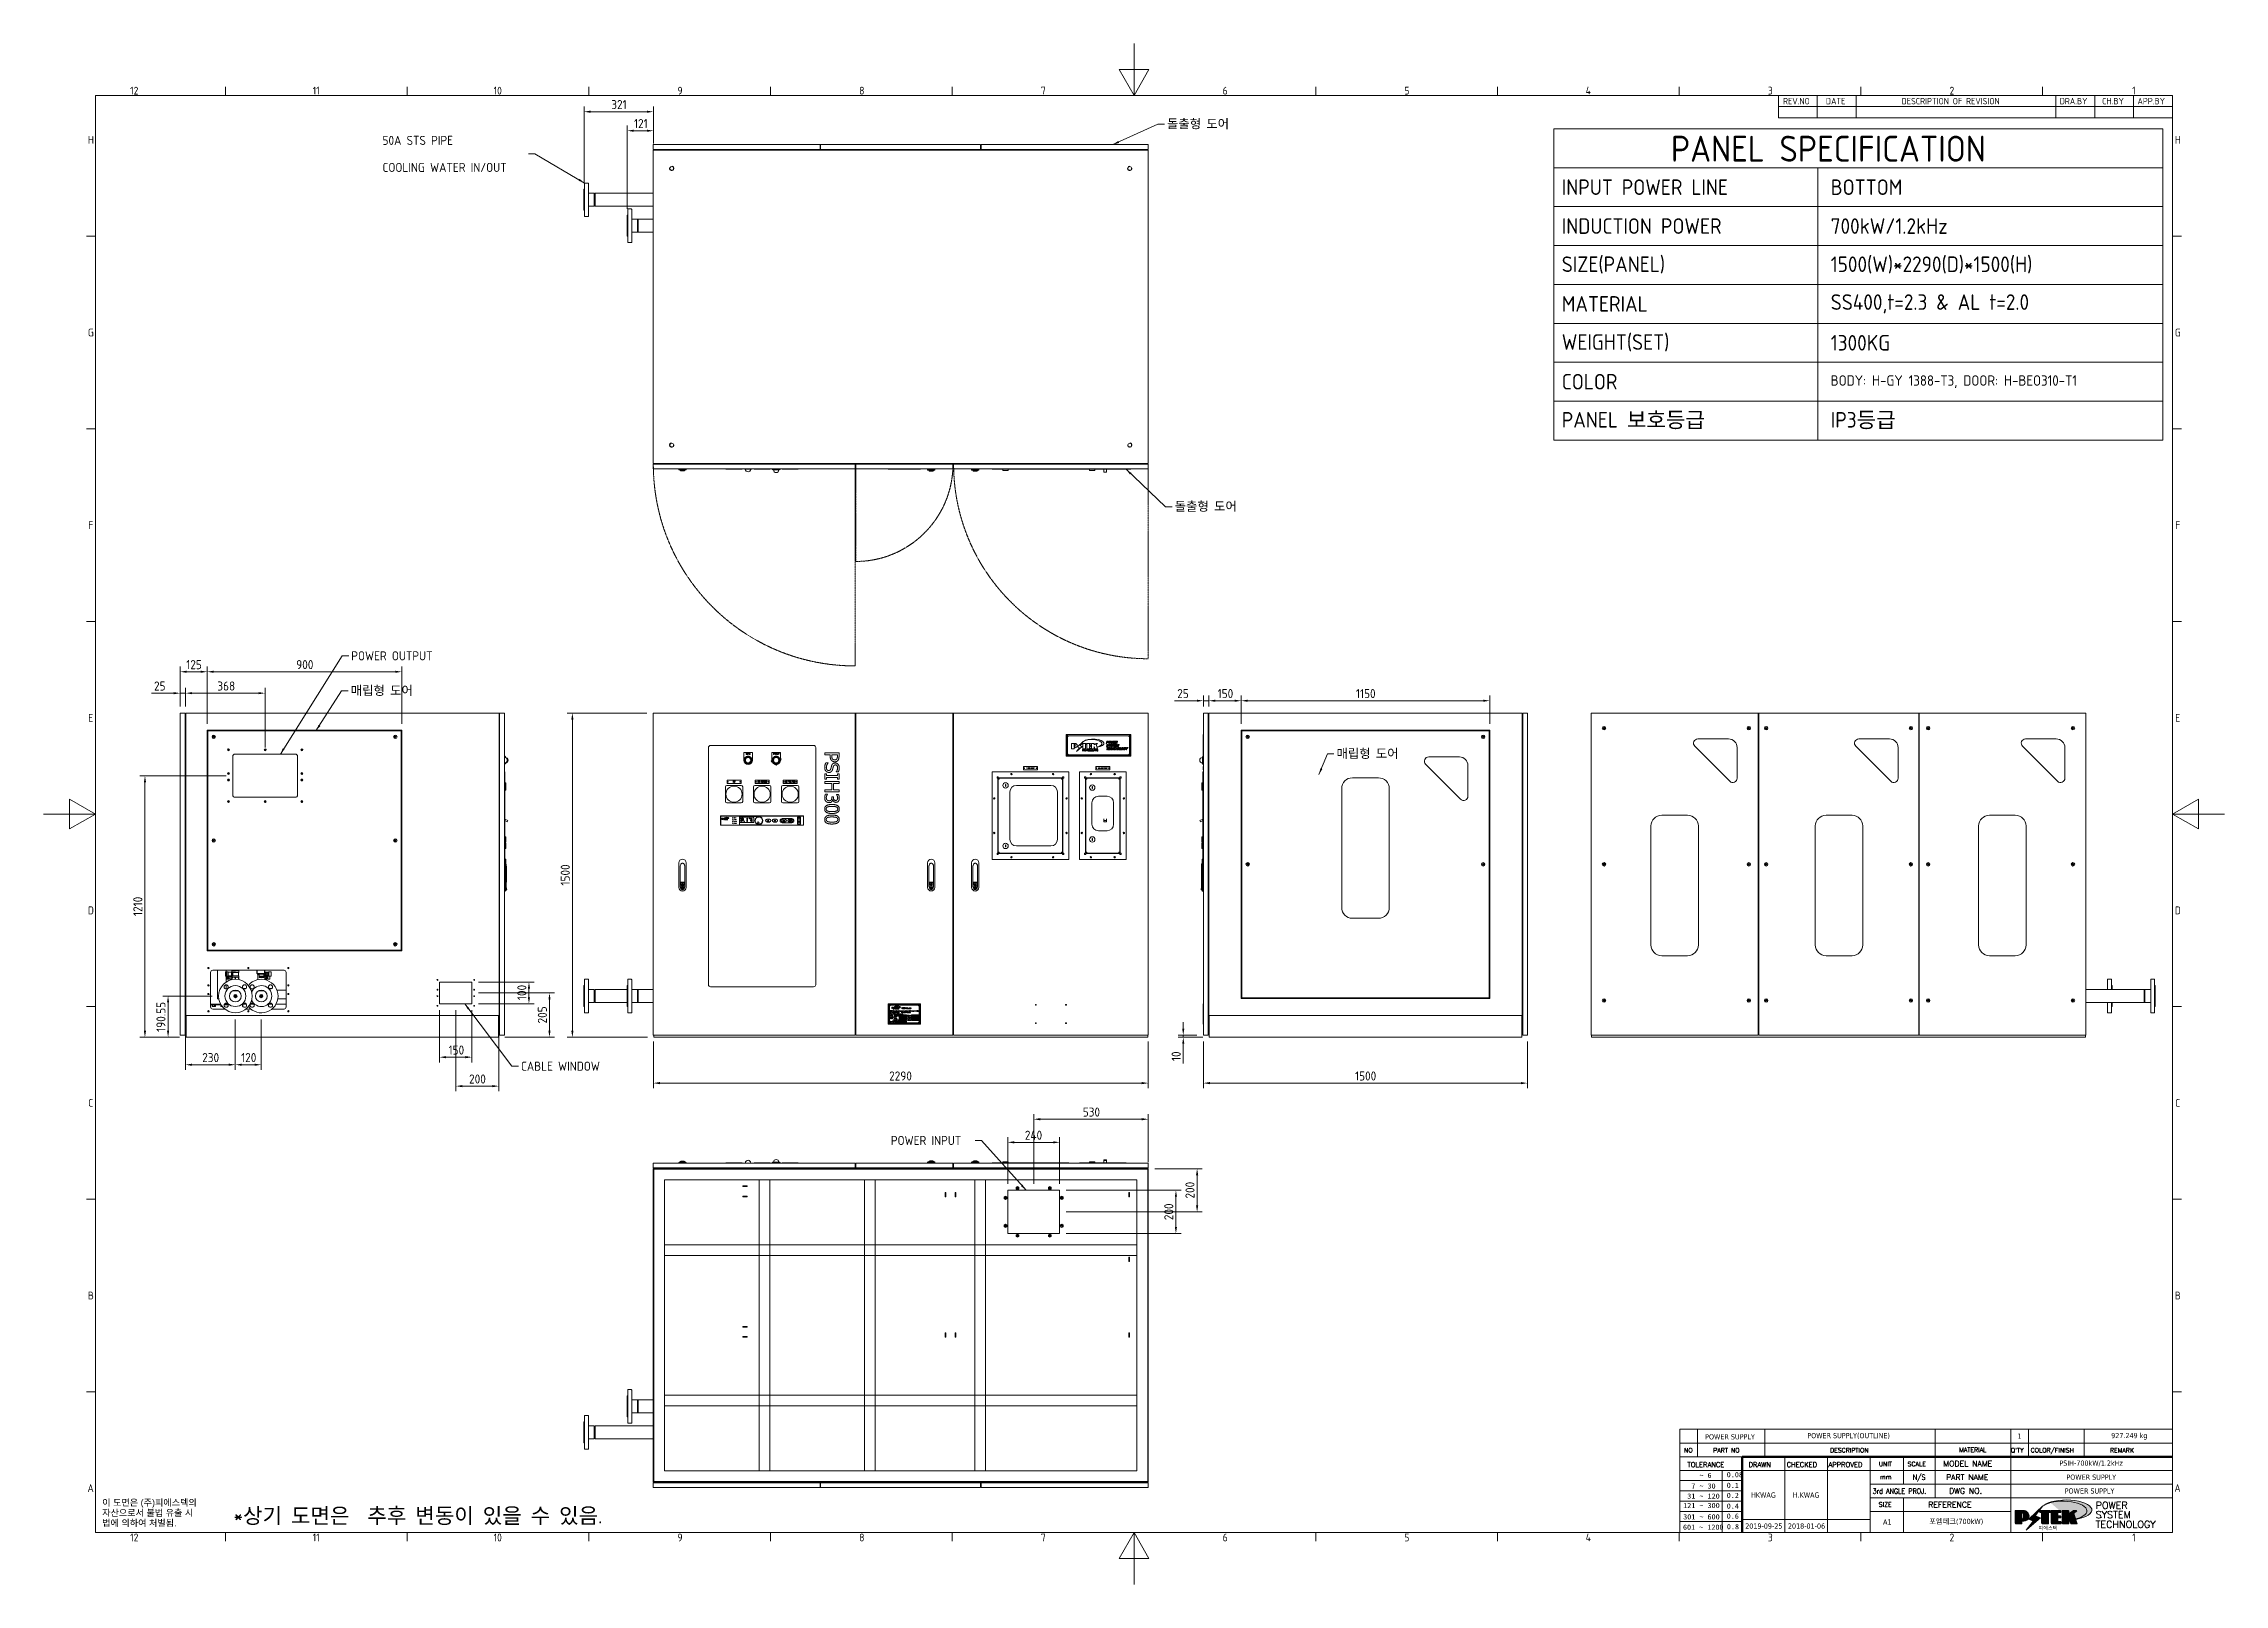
# Model space of a CAD drawing. Header units: millimetres. Extents: x 0 to 10092, y 0 to 7128.
import ezdxf
from ezdxf.enums import TextEntityAlignment as Align

# ---------------------------------------------------------------- set-up
doc = ezdxf.new("R2010")
doc.units = ezdxf.units.MM
doc.header["$LTSCALE"] = 12
doc.linetypes.add('DASHED', pattern=[0.2067, 0.1654, -0.0413])
doc.layers.get('0').update_dxf_attribs({"color": 3, "lineweight": 5, "true_color": 0x00ff00})
for name, color, linetype, lineweight, true_color in [('가시적인 것(ISO)', 3, 'Continuous', 5, 0x00ff00), ('가시적인 좁은 것(ISO)', 3, 'Continuous', 5, 0x00ff00), ('기호(ISO)', 5, 'Continuous', 5, 0x0000ff), ('스케치 형상(ISO)', 3, 'Continuous', 5, 0x00ff00), ('제목(ISO)', 5, 'Continuous', 5, 0x0000ff), ('치수(ISO)', 2, 'Continuous', 5, 0xffff00)]:
    doc.layers.add(name, color=color, linetype=linetype, lineweight=lineweight, true_color=true_color)
doc.layers.add('경계(ISO)', color=7, linetype='Continuous', lineweight=5)
doc.layers.add('해치(ISO)', color=7, linetype='Continuous', lineweight=5)
doc.styles.add('HAN_291', font='')
doc.styles.add('HAN_370', font='', dxfattribs={"width": 2})
doc.styles.add('ISO ProportionalPSTEK', font='isocp.shx')
doc.styles.add('RC_284', font='ROMANC.shx')
doc.styles.add('RC_287', font='ROMANC.shx')
doc.styles.add('RC_292', font='ROMANC.shx')
doc.styles.add('ROMANT_294', font='romant.shx')
doc.styles.add('문자 텍스트_PSTEK_POSCO', font='isocp.shx')
doc.styles.add('치수 텍스트_PSTEK_POSCO', font='isocp.shx')
doc.styles.add('텍스트 스타일198', font='tahoma.ttf')
doc.styles.add('텍스트 스타일333', font='ROMANC.shx', dxfattribs={"width": 0.8})
doc.styles.get('HAN_291').set_extended_font_data('GulimChe')
doc.styles.get('HAN_370').set_extended_font_data('GulimChe')
doc.dimstyles.new('치수_PSTEK_POSCO', dxfattribs={"dimscale": 12, "dimtxt": 3.5, "dimasz": 2.5, "dimexe": 2, "dimexo": 2.5, "dimgap": 1, "dimtad": 1, "dimrnd": 1e-08, "dimdsep": 46, "dimtxsty": '치수 텍스트_PSTEK_POSCO', "dimcen": 0.09, "dimdle": 10, "dimclrd": 7, "dimclre": 7, "dimclrt": 2, "dimadec": 1, "dimazin": 2, "dimtfac": 1, "dimtmove": 0, "dimatfit": 3, "dimfxl": 1, "dimtolj": 1, "dimlwd": -1, "dimlwe": -1, "dimarcsym": 0})
doc.dimstyles.new('치수_PSTEK_POSCO$7', dxfattribs={"dimscale": 12, "dimtxt": 3.5, "dimasz": 2.5, "dimexe": 2, "dimexo": 2.5, "dimgap": 1, "dimtad": 1, "dimrnd": 1e-08, "dimdsep": 46, "dimtxsty": '치수 텍스트_PSTEK_POSCO', "dimcen": 0.09, "dimdle": 10, "dimclrd": 7, "dimclre": 7, "dimclrt": 2, "dimadec": 1, "dimazin": 2, "dimtfac": 1, "dimtmove": 0, "dimatfit": 3, "dimfxl": 1, "dimtolj": 1, "dimlwd": -1, "dimlwe": -1, "dimarcsym": 0})

msp = doc.modelspace()

# ---------------------------------------------------------------- texts
at = {"layer": '기호(ISO)', "color": 2, "true_color": 0xffff00, "attachment_point": 4}
for s, insert, char_height, width, style in [('{\\fISOCP|b0|i0;\\H42.0000;돌출형 도어}', (5198.429, 6755.094), 42, 342.80808, '치수 텍스트_PSTEK_POSCO'), ('{\\fISOCP|b0|i0;\\H42.0000;돌출형 도어}', (5234.155, 4985.503), 42, 342.80808, '치수 텍스트_PSTEK_POSCO'), ('{\\fISOCP|b0|i0;\\H42.0000;POWER OUTPUT}', (1423.81, 4295.772), 42, 438.82238, '치수 텍스트_PSTEK_POSCO'), ('{\\fISOCP|b0|i0;\\H42.0000;매립형 도어}', (1421.103, 4133.414), 42, 342.80808, '치수 텍스트_PSTEK_POSCO'), ('{\\fISOCP|b0|i0;\\H42.0000;매립형 도어}', (5983.171, 3841.947), 42, 342.80808, '치수 텍스트_PSTEK_POSCO'), ('{\\fISOCP|b0|i0;\\H42.0000;CABLE WINDOW}', (2209.211, 2397.244), 42, 424.80572, '치수 텍스트_PSTEK_POSCO'), ('{\\fISOCP|b0|i0;\\H42.0000;POWER INPUT}', (3920.756, 2053.665), 42, 378.10012, '치수 텍스트_PSTEK_POSCO'), ('{\\fISOCP|b0|i0;\\H72.0000;*상기 도면은  추후 변동이 있을 수 있음.}', (878.837, 314.162), 72, 1971.03241, '문자 텍스트_PSTEK_POSCO')]:
    msp.add_mtext(s, dxfattribs=dict(at, insert=insert, char_height=char_height, width=width, style=style))
for s, insert, char_height, width, line_spacing_factor, style in [('{\\fISOCP|b0|i0;\\H42.0000;50A STS PIPE\\PCOOLING WATER IN/OUT}', (1568.459, 6617.833), 42, 662.83905, 1.78626, '치수 텍스트_PSTEK_POSCO'), ('{\\fArial|b0|i0;\\H30.0000;이 도면은 (주)피에스텍의\\P자산으로서 불법 유출 시 \\P법에 의하여 처벌됨.}', (271.086, 329.547), 30, 471.67324, 0.944221, '문자 텍스트_PSTEK_POSCO')]:
    msp.add_mtext(s, dxfattribs=dict(at, insert=insert, char_height=char_height, width=width, line_spacing_factor=line_spacing_factor, style=style))
at = {"layer": '기호(ISO)', "color": 2, "true_color": 0xffff00, "attachment_point": 4, "style": '문자 텍스트_PSTEK_POSCO'}
for s, insert, char_height in [('\\fISOCP|b0|i0;\\H120.0000;PANEL SPECIFICATION', (7530.926, 6641.757), 120), ('\\fISOCP|b0|i0;\\H72.0000;INPUT POWER LINE', (7025.587, 6463.911), 72), ('\\fISOCP|b0|i0;\\H72.0000;BOTTOM', (8270.298, 6463.911), 72), ('\\fISOCP|b0|i0;\\H72.0000;INDUCTION POWER', (7025.587, 6283.911), 72), ('\\fISOCP|b0|i0;\\H72.0000;700kW/1.2kHz', (8270.298, 6283.911), 72), ('\\fISOCP|b0|i0;\\H72.0000;SIZE(PANEL)', (7025.587, 6103.911), 72), ('\\fISOCP|b0|i0;\\H72.0000;1500(W)*2290(D)*1500(H)', (8270.298, 6103.911), 72), ('\\fISOCP|b0|i0;\\H72.0000;MATERIAL', (7025.587, 5923.911), 72), ('\\fISOCP|b0|i0;\\H72.0000;SS400,t=2.3 & AL t=2.0', (8270.298, 5923.911), 72), ('\\fISOCP|b0|i0;\\H72.0000;WEIGHT(SET)', (7025.587, 5743.911), 72), ('\\fISOCP|b0|i0;\\H72.0000;1300KG', (8270.298, 5743.911), 72), ('\\fISOCP|b0|i0;\\H72.0000;COLOR', (7025.587, 5563.911), 72), ('\\fISOCP|b0|i0;\\H48.0000;BODY: H-GY 1388-T3, DOOR: H-BEO310-T1', (8270.298, 5563.911), 48), ('\\fISOCP|b0|i0;\\H72.0000;PANEL 보호등급', (7025.587, 5383.911), 72), ('\\fISOCP|b0|i0;\\H72.0000;IP3등급', (8270.298, 5383.911), 72)]:
    msp.add_mtext(s, dxfattribs=dict(at, insert=insert, char_height=char_height))

# ---------------------------------------------------------------- blocks, each defined once
blk = doc.blocks.new('경계 Default Border')
at = {"layer": '경계(ISO)'}
for p, q in [((70.08, 574), (70.08, 577.4)), ((140.17, 574), (140.17, 577.4)), ((210.25, 574), (210.25, 577.4)), ((280.33, 574), (280.33, 577.4)), ((350.42, 574), (350.42, 577.4)), ((490.58, 574), (490.58, 577.4)), ((560.67, 574), (560.67, 577.4)), ((630.75, 574), (630.75, 577.4)), ((700.83, 574), (700.83, 577.4)), ((770.92, 574), (770.92, 577.4)), ((20, 519.75), (16.6, 519.75)), ((821, 519.75), (824.4, 519.75)), ((20, 445.5), (16.6, 445.5)), ((821, 445.5), (824.4, 445.5)), ((20, 371.25), (16.6, 371.25)), ((821, 371.25), (824.4, 371.25)), ((20, 222.75), (16.6, 222.75)), ((821, 222.75), (824.4, 222.75)), ((20, 148.5), (16.6, 148.5)), ((821, 148.5), (824.4, 148.5)), ((20, 74.25), (16.6, 74.25)), ((821, 74.25), (824.4, 74.25)), ((70.08, 20), (70.08, 16.6)), ((140.17, 20), (140.17, 16.6)), ((210.25, 20), (210.25, 16.6)), ((280.33, 20), (280.33, 16.6)), ((350.42, 20), (350.42, 16.6)), ((490.58, 20), (490.58, 16.6)), ((560.67, 20), (560.67, 16.6)), ((630.75, 20), (630.75, 16.6)), ((700.83, 20), (700.83, 16.6)), ((770.92, 20), (770.92, 16.6))]:
    blk.add_line(p, q, dxfattribs=at)
at = {"layer": '경계(ISO)', "flags": 128}
for points in [[(420.5, 594), (420.5, 574), (414.73, 584), (426.27, 584), (420.5, 574)], [(20, 20), (20, 574), (821, 574), (821, 20), (20, 20)], [(0, 297), (20, 297), (10, 302.77), (10, 291.23), (20, 297)], [(841, 297), (821, 297), (831, 302.77), (831, 291.23), (821, 297)], [(420.5, 0), (420.5, 20), (414.73, 10), (426.27, 10), (420.5, 20)]]:
    blk.add_lwpolyline(points, dxfattribs=at)
at = {"layer": '경계(ISO)', "color": 2, "true_color": 0xffff00, "char_height": 3, "attachment_point": 7, "style": '문자 텍스트_PSTEK_POSCO'}
for s, insert in [('12', (33.36, 574.37)), ('11', (103.78, 574.4)), ('10', (173.53, 574.37)), ('9', (244.44, 574.37)), ('8', (314.52, 574.37)), ('7', (384.6, 574.39)), ('6', (454.69, 574.37)), ('5', (524.77, 574.37)), ('4', (594.68, 574.4)), ('3', (664.96, 574.37)), ('2', (735, 574.37)), ('1', (805.44, 574.4)), ('H', (17.08, 555.37)), ('H', (821.88, 555.37)), ('G', (17.08, 481.1)), ('G', (821.88, 481.1)), ('F', (17.24, 406.87)), ('F', (822.04, 406.87)), ('E', (17.24, 332.6)), ('E', (822.04, 332.6)), ('D', (17.08, 258.35)), ('D', (821.88, 258.35)), ('C', (17.24, 184.1)), ('C', (822.04, 184.1)), ('B', (17.08, 109.85)), ('B', (821.88, 109.85)), ('A', (16.91, 35.62)), ('A', (821.71, 35.62)), ('12', (33.36, 16.57)), ('11', (103.78, 16.6)), ('10', (173.53, 16.57)), ('9', (244.44, 16.57)), ('8', (314.52, 16.57)), ('7', (384.6, 16.59)), ('6', (454.69, 16.57)), ('5', (524.77, 16.57)), ('4', (594.68, 16.6)), ('3', (664.96, 16.57)), ('2', (735, 16.57)), ('1', (805.44, 16.6))]:
    blk.add_mtext(s, dxfattribs=dict(at, insert=insert))
blk = doc.blocks.new('제목 블록 PSTEK')
at = {"true_color": 0xff0000}
h = blk.add_hatch(color=1, dxfattribs=at)
edge = h.paths.add_edge_path(flags=0)
edge.add_line((314.22, 19.61), (314.22, 17))
edge.add_line((314.22, 17), (314.35, 17))
edge.add_arc((314.35, 17.65), 0.651, 270, 360)
edge.add_line((315, 17.65), (315, 18.96))
edge.add_arc((314.35, 18.96), 0.651, 0, 90)
edge.add_line((314.35, 19.61), (314.22, 19.61))
edge = h.paths.add_edge_path()
edge.add_arc((314.98, 18.29), 1.97, 270, 450)
edge.add_line((314.98, 20.26), (311.77, 20.26))
edge.add_line((311.77, 20.26), (311.77, 15.34))
edge.add_line((311.77, 15.34), (314.22, 15.34))
edge.add_line((314.22, 15.34), (314.22, 16.32))
edge.add_line((314.22, 16.32), (314.98, 16.32))
at = {"true_color": 0x848484}
h = blk.add_hatch(color=252, dxfattribs=at)
edge = h.paths.add_edge_path()
edge.add_arc((314.98, 18.29), 1.97, 270, 406.82787)
edge.add_arc((315.16, 18.14), 1.97, -90, 53.56098, ccw=False)
edge.add_line((315.16, 16.17), (314.4, 16.17))
edge.add_line((314.4, 16.17), (314.4, 15.19))
edge.add_line((314.4, 15.19), (311.94, 15.19))
edge.add_line((311.94, 15.19), (311.94, 15.34))
edge.add_line((311.94, 15.34), (314.22, 15.34))
edge.add_line((314.22, 15.34), (314.22, 16.32))
edge.add_line((314.22, 16.32), (314.98, 16.32))
h = blk.add_hatch(color=252, dxfattribs=at)
edge = h.paths.add_edge_path()
edge.add_line((314.4, 19.46), (314.53, 19.46))
edge.add_arc((314.53, 18.81), 0.651, 60.41893, 90, ccw=False)
edge.add_arc((314.35, 18.96), 0.651, 39.96992, 90)
edge.add_line((314.35, 19.61), (314.22, 19.61))
edge.add_line((314.22, 19.61), (314.22, 17))
edge.add_line((314.22, 17), (314.35, 17))
edge.add_arc((314.35, 17.65), 0.651, 270, 274.69308)
edge.add_line((314.4, 17), (314.4, 19.46))
for points in [[(317.22, 17.06), (322.03, 21.63), (322.28, 21.94), (317.05, 16.98), (318.75, 16.19), (316, 12.72), (316.34, 13), (318.92, 16.27)], [(321.98, 19.61), (321.4, 19.61), (321.4, 19.46), (321.98, 19.46)], [(324.66, 19.46), (325.42, 19.46), (325.42, 20.11), (325.24, 20.11), (325.24, 19.61), (324.48, 19.61), (324.48, 15.34), (322.16, 15.34), (322.16, 15.19), (324.66, 15.19)], [(328.29, 19.46), (329.41, 19.46), (329.41, 20.11), (329.23, 20.11), (329.23, 19.61), (328.11, 19.61), (328.11, 18.26), (328.29, 18.26)], [(328.29, 17.42), (329.41, 17.42), (329.41, 18.11), (329.23, 18.11), (329.23, 17.56), (328.11, 17.56), (328.11, 15.99), (328.29, 15.99)], [(332.51, 16.93), (332.33, 17.43), (332.33, 15.34), (330.04, 15.34), (330.04, 15.19), (332.51, 15.19)], [(332.51, 20.11), (332.33, 20.11), (332.33, 19), (332.51, 19.11)], [(335.62, 20.11), (335.25, 20.11), (334.25, 19.31), (335.49, 15.34), (333.2, 15.34), (333.25, 15.19), (335.66, 15.19), (334.43, 19.16)], [(329.54, 15.85), (329.36, 15.85), (329.36, 15.34), (325.83, 15.34), (325.83, 15.19), (329.54, 15.19)]]:
    blk.add_hatch(color=252, dxfattribs=at).paths.add_polyline_path(points)
at = {"true_color": 0x0000ff}
blk.add_hatch(color=5, dxfattribs=at).paths.add_polyline_path([(321.62, 17.42), (319.53, 18.25), (322.45, 22.02), (317.22, 17.06), (318.92, 16.27), (316.17, 12.8)])
at = {"true_color": 0xff0000}
for points in [[(324.48, 19.61), (325.24, 19.61), (325.24, 20.26), (321.23, 20.26), (321.23, 19.61), (321.98, 19.61), (321.98, 15.34), (324.48, 15.34)], [(329.23, 20.26), (325.66, 20.26), (325.66, 15.34), (329.36, 15.34), (329.36, 15.99), (328.11, 15.99), (328.11, 17.56), (329.23, 17.56), (329.23, 18.26), (328.11, 18.26), (328.11, 19.61), (329.23, 19.61)], [(332.33, 20.26), (329.86, 20.26), (329.86, 15.34), (332.33, 15.34), (332.33, 17.43), (333.07, 15.34), (335.49, 15.34), (334.25, 19.31), (335.44, 20.26), (334.31, 20.26), (332.33, 19)]]:
    blk.add_hatch(color=1, dxfattribs=at).paths.add_polyline_path(points)
at = {"layer": '해치(ISO)', "true_color": 0x27d1fc}
h = blk.add_hatch(color=140, dxfattribs=at)
edge = h.paths.add_edge_path()
edge.add_ellipse((330.37, 20.16), major_axis=(9.1, 0), ratio=0.40699, start_angle=301.30985, end_angle=507.74369)
edge.add_ellipse((331.53, 20.46), major_axis=(-9.82, 0), ratio=0.39426, start_angle=111.51207, end_angle=334.47025, ccw=False)
edge.add_line((335.14, 16.86), (335.1, 16.99))
at = {"color": 180, "true_color": 0x3f00ff}
for p, q in [((182.48, 11.79), (182.48, 51.57)), ((182.48, 51.57), (372.48, 51.57)), ((189.27, 51.57), (189.27, 41.01)), ((215.22, 41.01), (215.22, 51.57)), ((280.88, 51.57), (280.88, 41.01)), ((310.09, 51.57), (310.09, 41.01)), ((316.9, 51.57), (316.9, 41.01)), ((338.46, 51.57), (338.46, 41.01)), ((372.48, 51.57), (372.48, 11.79)), ((182.48, 46.29), (372.48, 46.29)), ((182.48, 41.01), (206.45, 41.01)), ((182.48, 35.73), (206.45, 35.73)), ((198.86, 12.03), (198.86, 35.73)), ((206.45, 35.73), (372.48, 35.73)), ((222.94, 11.79), (222.94, 41.01)), ((239.43, 11.79), (239.43, 41.01)), ((255.92, 11.79), (255.92, 41.01)), ((268.69, 41.01), (268.69, 30.45)), ((280.88, 41.01), (280.88, 25.17)), ((310.09, 41.01), (310.09, 11.79)), ((182.48, 31.78), (206.45, 31.78)), ((182.48, 27.83), (206.45, 27.83)), ((255.92, 30.45), (372.48, 30.45)), ((182.48, 23.88), (206.45, 23.88)), ((182.48, 19.93), (206.45, 19.93)), ((255.92, 25.17), (372.48, 25.17)), ((255.92, 19.89), (310.09, 19.89)), ((268.69, 25.17), (268.69, 11.79)), ((182.48, 15.98), (206.45, 15.98)), ((182.48, 11.79), (372.48, 11.79)), ((206.45, 16.74), (255.92, 16.74))]:
    blk.add_line(p, q, dxfattribs=at)
at = {"color": 7, "lineweight": 50}
for p, q in [((206.45, 11.79), (206.45, 41.01)), ((206.45, 41.01), (372.48, 41.01))]:
    blk.add_line(p, q, dxfattribs=at)
at = {"color": 7}
for p, q in [((314.98, 20.26), (311.77, 20.26)), ((311.77, 20.26), (311.77, 15.34)), ((314.98, 20.26), (311.77, 20.26)), ((311.77, 20.26), (311.77, 15.34)), ((314.22, 17), (314.22, 19.61)), ((314.22, 19.61), (314.35, 19.61)), ((314.35, 19.61), (314.22, 19.61)), ((314.22, 19.61), (314.22, 17)), ((314.22, 17), (314.22, 19.61)), ((314.22, 19.61), (314.35, 19.61)), ((314.35, 17), (314.22, 17)), ((314.22, 17), (314.35, 17)), ((314.35, 17), (314.22, 17)), ((314.4, 19.46), (314.53, 19.46)), ((314.4, 17), (314.4, 19.46)), ((315, 18.96), (315, 17.65)), ((315, 18.96), (315, 17.65)), ((316.17, 12.8), (321.62, 17.42)), ((322.28, 21.94), (317.05, 16.98)), ((317.05, 16.98), (318.75, 16.19)), ((322.45, 22.02), (317.22, 17.06)), ((317.22, 17.06), (322.03, 21.63)), ((318.92, 16.27), (317.22, 17.06)), ((317.22, 17.06), (318.92, 16.27)), ((319.53, 18.25), (322.45, 22.02)), ((321.62, 17.42), (319.53, 18.25)), ((325.24, 20.26), (321.23, 20.26)), ((321.23, 20.26), (321.23, 19.61)), ((325.24, 20.26), (321.23, 20.26)), ((321.23, 20.26), (321.23, 19.61)), ((321.23, 19.61), (321.98, 19.61)), ((321.23, 19.61), (321.98, 19.61)), ((321.4, 19.61), (321.4, 19.46)), ((321.98, 19.61), (321.4, 19.61)), ((321.4, 19.46), (321.98, 19.46)), ((321.98, 19.61), (321.98, 15.34)), ((321.98, 19.46), (321.98, 19.61)), ((321.98, 19.61), (321.98, 15.34)), ((322.03, 21.63), (322.28, 21.94)), ((324.48, 19.61), (325.24, 19.61)), ((324.48, 15.34), (324.48, 19.61)), ((325.24, 19.61), (324.48, 19.61)), ((324.48, 19.61), (324.48, 15.34)), ((324.48, 19.61), (325.24, 19.61)), ((324.48, 15.34), (324.48, 19.61)), ((324.66, 19.46), (325.42, 19.46)), ((324.66, 15.19), (324.66, 19.46)), ((325.24, 19.61), (325.24, 20.26)), ((325.24, 19.61), (325.24, 20.26)), ((325.42, 20.11), (325.24, 20.11)), ((325.24, 20.11), (325.24, 19.61)), ((325.42, 19.46), (325.42, 20.11)), ((329.23, 20.26), (325.66, 20.26)), ((325.66, 20.26), (325.66, 15.34)), ((325.66, 20.26), (325.66, 15.34)), ((329.23, 20.26), (325.66, 20.26)), ((328.11, 18.26), (328.11, 19.61)), ((328.11, 19.61), (329.23, 19.61)), ((329.23, 19.61), (328.11, 19.61)), ((328.11, 19.61), (328.11, 18.26)), ((328.11, 18.26), (328.11, 19.61)), ((328.11, 19.61), (329.23, 19.61)), ((329.23, 18.26), (328.11, 18.26)), ((328.11, 18.26), (328.29, 18.26)), ((329.23, 18.26), (328.11, 18.26)), ((328.11, 17.56), (329.23, 17.56)), ((328.11, 15.99), (328.11, 17.56)), ((329.23, 17.56), (328.11, 17.56)), ((328.11, 17.56), (328.11, 15.99)), ((328.11, 17.56), (329.23, 17.56)), ((328.11, 15.99), (328.11, 17.56)), ((328.29, 18.26), (328.29, 19.46)), ((328.29, 19.46), (329.41, 19.46)), ((328.29, 15.99), (328.29, 17.42)), ((328.29, 17.42), (329.41, 17.42)), ((329.23, 19.61), (329.23, 20.26)), ((329.23, 19.61), (329.23, 20.26)), ((329.41, 20.11), (329.23, 20.11)), ((329.23, 20.11), (329.23, 19.61)), ((329.23, 17.56), (329.23, 18.26)), ((329.23, 17.56), (329.23, 18.26)), ((329.41, 18.11), (329.23, 18.11)), ((329.23, 18.11), (329.23, 17.56)), ((329.41, 19.46), (329.41, 20.11)), ((329.41, 17.42), (329.41, 18.11)), ((332.33, 20.26), (329.86, 20.26)), ((329.86, 20.26), (329.86, 15.34)), ((329.86, 20.26), (329.86, 15.34)), ((332.33, 20.26), (329.86, 20.26)), ((334.31, 20.26), (332.33, 19)), ((332.33, 19), (332.33, 20.26)), ((334.31, 20.26), (332.33, 19)), ((332.33, 19), (332.33, 20.26)), ((332.51, 20.11), (332.33, 20.11)), ((332.33, 20.11), (332.33, 19)), ((332.33, 19), (332.51, 19.11)), ((332.33, 17.43), (333.07, 15.34)), ((332.33, 15.34), (332.33, 17.43)), ((332.51, 16.93), (332.33, 17.43)), ((332.33, 17.43), (332.33, 15.34)), ((332.33, 17.43), (333.07, 15.34)), ((332.33, 15.34), (332.33, 17.43)), ((332.51, 19.11), (332.51, 20.11)), ((332.51, 15.19), (332.51, 16.93)), ((334.25, 19.31), (335.44, 20.26)), ((334.25, 19.31), (335.44, 20.26)), ((335.25, 20.11), (334.25, 19.31)), ((335.49, 15.34), (334.25, 19.31)), ((334.25, 19.31), (335.49, 15.34)), ((335.49, 15.34), (334.25, 19.31)), ((335.44, 20.26), (334.31, 20.26)), ((335.44, 20.26), (334.31, 20.26)), ((334.43, 19.16), (335.62, 20.11)), ((335.66, 15.19), (334.43, 19.16)), ((335.62, 20.11), (335.25, 20.11)), ((345.04, 17.5), (344.99, 17.69)), ((311.77, 15.34), (314.22, 15.34)), ((311.77, 15.34), (314.22, 15.34)), ((314.22, 15.34), (311.94, 15.34)), ((311.94, 15.34), (311.94, 15.19)), ((311.94, 15.19), (314.4, 15.19)), ((314.22, 16.32), (314.98, 16.32)), ((314.22, 15.34), (314.22, 16.32)), ((314.98, 16.32), (314.22, 16.32)), ((314.22, 16.32), (314.22, 15.34)), ((314.22, 16.32), (314.98, 16.32)), ((314.22, 15.34), (314.22, 16.32)), ((314.4, 16.17), (315.16, 16.17)), ((314.4, 15.19), (314.4, 16.17)), ((318.75, 16.19), (316, 12.72)), ((316, 12.72), (316.34, 13)), ((318.92, 16.27), (316.17, 12.8)), ((316.34, 13), (318.92, 16.27)), ((321.98, 15.34), (324.48, 15.34)), ((321.98, 15.34), (324.48, 15.34)), ((324.48, 15.34), (322.16, 15.34)), ((322.16, 15.34), (322.16, 15.19)), ((322.16, 15.19), (324.66, 15.19)), ((325.66, 15.34), (329.36, 15.34)), ((325.66, 15.34), (329.36, 15.34)), ((329.36, 15.34), (325.83, 15.34)), ((325.83, 15.34), (325.83, 15.19)), ((325.83, 15.19), (329.54, 15.19)), ((329.36, 15.99), (328.11, 15.99)), ((328.11, 15.99), (328.29, 15.99)), ((329.36, 15.99), (328.11, 15.99)), ((329.36, 15.34), (329.36, 15.99)), ((329.36, 15.34), (329.36, 15.99)), ((329.54, 15.85), (329.36, 15.85)), ((329.36, 15.85), (329.36, 15.34)), ((329.54, 15.19), (329.54, 15.85)), ((329.86, 15.34), (332.33, 15.34)), ((329.86, 15.34), (332.33, 15.34)), ((332.33, 15.34), (330.04, 15.34)), ((330.04, 15.34), (330.04, 15.19)), ((330.04, 15.19), (332.51, 15.19)), ((333.07, 15.34), (335.49, 15.34)), ((333.07, 15.34), (335.49, 15.34)), ((335.49, 15.34), (333.2, 15.34)), ((333.2, 15.34), (333.25, 15.19)), ((333.25, 15.19), (335.66, 15.19))]:
    blk.add_line(p, q, dxfattribs=at)
at = {"color": 1, "true_color": 0xff0000}
for p, q in [((314.98, 20.26), (311.77, 20.26)), ((311.77, 20.26), (311.77, 15.34)), ((314.22, 17), (314.22, 19.61)), ((314.22, 19.61), (314.35, 19.61)), ((314.35, 17), (314.22, 17)), ((315, 18.96), (315, 17.65)), ((325.24, 20.26), (321.23, 20.26)), ((321.23, 20.26), (321.23, 19.61)), ((321.23, 19.61), (321.98, 19.61)), ((321.98, 19.61), (321.98, 15.34)), ((324.48, 19.61), (325.24, 19.61)), ((324.48, 15.34), (324.48, 19.61)), ((325.24, 19.61), (325.24, 20.26)), ((329.23, 20.26), (325.66, 20.26)), ((325.66, 20.26), (325.66, 15.34)), ((328.11, 18.26), (328.11, 19.61)), ((328.11, 19.61), (329.23, 19.61)), ((329.23, 18.26), (328.11, 18.26)), ((328.11, 17.56), (329.23, 17.56)), ((328.11, 15.99), (328.11, 17.56)), ((329.23, 19.61), (329.23, 20.26)), ((329.23, 17.56), (329.23, 18.26)), ((332.33, 20.26), (329.86, 20.26)), ((329.86, 20.26), (329.86, 15.34)), ((334.31, 20.26), (332.33, 19)), ((332.33, 19), (332.33, 20.26)), ((332.33, 17.43), (333.07, 15.34)), ((332.33, 15.34), (332.33, 17.43)), ((334.25, 19.31), (335.44, 20.26)), ((335.49, 15.34), (334.25, 19.31)), ((335.44, 20.26), (334.31, 20.26)), ((311.77, 15.34), (314.22, 15.34)), ((314.22, 16.32), (314.98, 16.32)), ((314.22, 15.34), (314.22, 16.32)), ((321.98, 15.34), (324.48, 15.34)), ((325.66, 15.34), (329.36, 15.34)), ((329.36, 15.99), (328.11, 15.99)), ((329.36, 15.34), (329.36, 15.99)), ((329.86, 15.34), (332.33, 15.34)), ((333.07, 15.34), (335.49, 15.34))]:
    blk.add_line(p, q, dxfattribs=at)
at = {"color": 5, "true_color": 0x0000ff}
for p, q in [((316.17, 12.8), (321.62, 17.42)), ((322.45, 22.02), (317.22, 17.06)), ((317.22, 17.06), (318.92, 16.27)), ((319.53, 18.25), (322.45, 22.02)), ((321.62, 17.42), (319.53, 18.25)), ((318.92, 16.27), (316.17, 12.8))]:
    blk.add_line(p, q, dxfattribs=at)
at = {"color": 7}
for centre, radius, start, end in [((314.35, 18.96), 0.651, 0, 90), ((314.35, 18.96), 0.651, 39.96992, 90), ((314.35, 18.96), 0.651, 0, 90), ((314.35, 17.65), 0.651, 270, 0), ((314.35, 17.65), 0.651, 270, 0), ((314.35, 17.65), 0.651, 270, 274.69308), ((314.53, 18.81), 0.651, 60.41893, 90), ((314.98, 18.29), 1.97, 270, 90), ((314.98, 18.29), 1.97, 270, 90), ((314.98, 18.29), 1.97, 270, 46.82787), ((315.16, 18.14), 1.97, 270, 53.56098)]:
    blk.add_arc(centre, radius, start, end, dxfattribs=at)
at = {"color": 1, "true_color": 0xff0000}
for centre, radius, start, end in [((314.35, 18.96), 0.651, 0, 90), ((314.35, 17.65), 0.651, 270, 0), ((314.98, 18.29), 1.97, 270, 90)]:
    blk.add_arc(centre, radius, start, end, dxfattribs=at)
at = {"layer": '제목(ISO)', "lineweight": 18}
blk.add_line((182.48, 35.73), (182.48, 11.79), dxfattribs=at)
at = {"layer": '제목(ISO)'}
for p, q in [((314.98, 20.26), (311.77, 20.26)), ((311.77, 20.26), (311.77, 15.34)), ((314.22, 17), (314.22, 19.61)), ((314.22, 19.61), (314.35, 19.61)), ((314.35, 19.61), (314.22, 19.61)), ((314.22, 19.61), (314.22, 17)), ((314.35, 17), (314.22, 17)), ((314.22, 17), (314.35, 17)), ((314.4, 19.46), (314.53, 19.46)), ((314.4, 17), (314.4, 19.46)), ((315, 18.96), (315, 17.65)), ((316.17, 12.8), (321.62, 17.42)), ((322.28, 21.94), (317.05, 16.98)), ((317.05, 16.98), (318.75, 16.19)), ((322.45, 22.02), (317.22, 17.06)), ((317.22, 17.06), (322.03, 21.63)), ((317.22, 17.06), (318.92, 16.27)), ((318.92, 16.27), (317.22, 17.06)), ((319.53, 18.25), (322.45, 22.02)), ((321.62, 17.42), (319.53, 18.25)), ((325.24, 20.26), (321.23, 20.26)), ((321.23, 20.26), (321.23, 19.61)), ((321.23, 19.61), (321.98, 19.61)), ((321.98, 19.61), (321.4, 19.61)), ((321.4, 19.61), (321.4, 19.46)), ((321.4, 19.46), (321.98, 19.46)), ((321.98, 19.61), (321.98, 15.34)), ((321.98, 19.46), (321.98, 19.61)), ((322.03, 21.63), (322.28, 21.94)), ((324.48, 19.61), (325.24, 19.61)), ((324.48, 15.34), (324.48, 19.61)), ((325.24, 19.61), (324.48, 19.61)), ((324.48, 19.61), (324.48, 15.34)), ((324.66, 19.46), (325.42, 19.46)), ((324.66, 15.19), (324.66, 19.46)), ((325.24, 19.61), (325.24, 20.26)), ((325.42, 20.11), (325.24, 20.11)), ((325.24, 20.11), (325.24, 19.61)), ((325.42, 19.46), (325.42, 20.11)), ((329.23, 20.26), (325.66, 20.26)), ((325.66, 20.26), (325.66, 15.34)), ((328.11, 18.26), (328.11, 19.61)), ((328.11, 19.61), (329.23, 19.61)), ((329.23, 19.61), (328.11, 19.61)), ((328.11, 19.61), (328.11, 18.26)), ((329.23, 18.26), (328.11, 18.26)), ((328.11, 18.26), (328.29, 18.26)), ((328.11, 15.99), (328.11, 17.56)), ((328.11, 17.56), (329.23, 17.56)), ((329.23, 17.56), (328.11, 17.56)), ((328.11, 17.56), (328.11, 15.99)), ((328.29, 19.46), (329.41, 19.46)), ((328.29, 18.26), (328.29, 19.46)), ((328.29, 17.42), (329.41, 17.42)), ((328.29, 15.99), (328.29, 17.42)), ((329.23, 19.61), (329.23, 20.26)), ((329.41, 20.11), (329.23, 20.11)), ((329.23, 20.11), (329.23, 19.61)), ((329.23, 17.56), (329.23, 18.26)), ((329.41, 18.11), (329.23, 18.11)), ((329.23, 18.11), (329.23, 17.56)), ((329.41, 19.46), (329.41, 20.11)), ((329.41, 17.42), (329.41, 18.11)), ((332.33, 20.26), (329.86, 20.26)), ((329.86, 20.26), (329.86, 15.34)), ((334.31, 20.26), (332.33, 19)), ((332.33, 19), (332.33, 20.26)), ((332.51, 20.11), (332.33, 20.11)), ((332.33, 20.11), (332.33, 19)), ((332.33, 19), (332.51, 19.11)), ((332.33, 15.34), (332.33, 17.43)), ((332.33, 17.43), (333.07, 15.34)), ((332.51, 16.93), (332.33, 17.43)), ((332.33, 17.43), (332.33, 15.34)), ((332.51, 19.11), (332.51, 20.11)), ((332.51, 15.19), (332.51, 16.93)), ((334.25, 19.31), (335.44, 20.26)), ((335.25, 20.11), (334.25, 19.31)), ((335.49, 15.34), (334.25, 19.31)), ((334.25, 19.31), (335.49, 15.34)), ((335.44, 20.26), (334.31, 20.26)), ((334.43, 19.16), (335.62, 20.11)), ((335.66, 15.19), (334.43, 19.16)), ((335.62, 20.11), (335.25, 20.11)), ((311.77, 15.34), (314.22, 15.34)), ((314.22, 15.34), (311.94, 15.34)), ((311.94, 15.34), (311.94, 15.19)), ((311.94, 15.19), (314.4, 15.19)), ((314.22, 15.34), (314.22, 16.32)), ((314.22, 16.32), (314.98, 16.32)), ((314.98, 16.32), (314.22, 16.32)), ((314.22, 16.32), (314.22, 15.34)), ((314.4, 15.19), (314.4, 16.17)), ((314.4, 16.17), (315.16, 16.17)), ((318.75, 16.19), (316, 12.72)), ((316, 12.72), (316.34, 13)), ((318.92, 16.27), (316.17, 12.8)), ((316.34, 13), (318.92, 16.27)), ((321.98, 15.34), (324.48, 15.34)), ((324.48, 15.34), (322.16, 15.34)), ((322.16, 15.34), (322.16, 15.19)), ((322.16, 15.19), (324.66, 15.19)), ((325.66, 15.34), (329.36, 15.34)), ((329.36, 15.34), (325.83, 15.34)), ((325.83, 15.34), (325.83, 15.19)), ((325.83, 15.19), (329.54, 15.19)), ((329.36, 15.99), (328.11, 15.99)), ((328.11, 15.99), (328.29, 15.99)), ((329.36, 15.34), (329.36, 15.99)), ((329.54, 15.85), (329.36, 15.85)), ((329.36, 15.85), (329.36, 15.34)), ((329.54, 15.19), (329.54, 15.85)), ((329.86, 15.34), (332.33, 15.34)), ((332.33, 15.34), (330.04, 15.34)), ((330.04, 15.34), (330.04, 15.19)), ((330.04, 15.19), (332.51, 15.19)), ((333.07, 15.34), (335.49, 15.34)), ((335.49, 15.34), (333.2, 15.34)), ((333.2, 15.34), (333.25, 15.19)), ((333.25, 15.19), (335.66, 15.19))]:
    blk.add_line(p, q, dxfattribs=at)
at = {"layer": '제목(ISO)', "color": 4, "true_color": 0x00ffff}
blk.add_line((335.14, 16.86), (335.1, 16.99), dxfattribs=at)
at = {"layer": '제목(ISO)'}
for centre, radius, start, end in [((314.35, 18.96), 0.651, 0, 90), ((314.35, 18.96), 0.651, 39.96992, 90), ((314.35, 17.65), 0.651, 270, 0), ((314.35, 17.65), 0.651, 270, 274.69308), ((314.53, 18.81), 0.651, 60.41893, 90), ((314.98, 18.29), 1.97, 46.82787, 90), ((314.98, 18.29), 1.97, 270, 46.82787), ((314.98, 18.29), 1.97, 270, 46.82787), ((315.16, 18.14), 1.97, 270, 53.56098)]:
    blk.add_arc(centre, radius, start, end, dxfattribs=at)
at = {"layer": '제목(ISO)', "color": 4, "true_color": 0x00ffff}
for centre, major_axis, ratio, start_param, end_param in [((331.53, 20.46), (9.82, 0), 0.39426, 5.087845, 8.9792), ((330.37, 20.16), (9.1, 0), 0.40699, 5.258849, 8.861799)]:
    blk.add_ellipse(centre, major_axis=major_axis, ratio=ratio, start_param=start_param, end_param=end_param, dxfattribs=at)
at = {"color": 2, "true_color": 0xffff00}
for s, height, style, p in [('NO', 1.742, 'RC_284', (184.14, 42.62)), ('PART NO', 1.742, 'RC_284', (195.34, 42.62)), ('DESCRIPTION', 1.7424, 'RC_284', (240.4, 42.62)), ("Q'TY", 1.742, 'RC_284', (310.14, 42.62)), ('COLOR/FINISH', 1.7424, 'RC_284', (317.77, 42.62)), ('REMARK', 1.742, 'RC_284', (348.35, 42.62)), (' TOLERANCE', 1.9, 'RC_287', (184.09, 37.01)), ('    ~ 6', 2, 'HAN_291', (183.77, 32.82)), ('0.08', 2, 'HAN_291', (200.55, 33.1)), ('DRAWN', 1.9, 'RC_287', (208.98, 37.01)), ('CHECKED', 1.9, 'RC_287', (223.69, 37.01)), ('APPROVED', 1.9, 'RC_287', (239.78, 37.01)), ('UNIT', 1.742, 'RC_284', (259.17, 37.34)), ('SCALE', 1.742, 'RC_284', (270.29, 37.34)), ('MODEL NAME', 2.178, 'RC_292', (284.1, 37.25)), ('PART NAME', 2.178, 'RC_292', (285.14, 32.03)), (' 31 ~ 120', 2, 'HAN_291', (183.77, 24.83)), ('  7 ~ 30', 2, 'HAN_291', (183.77, 28.71)), ('0.1', 2, 'HAN_291', (200.55, 28.99)), ('0.2', 2, 'HAN_291', (200.55, 25.11)), ('mm', 1.742, 'RC_284', (259.65, 32.35)), (' DWG NO.', 2.178, 'RC_292', (284.81, 26.75)), ('301 ~ 600', 2, 'HAN_291', (183.77, 16.83)), ('121 ~ 300', 2, 'HAN_291', (183.77, 21.21)), ('0.4', 2, 'HAN_291', (200.55, 21)), ('0.6', 2, 'HAN_291', (200.55, 17.12)), ('SIZE', 1.742, 'RC_284', (259.17, 21.69)), ('REFERENCE', 2.178, 'RC_292', (278.27, 21.43)), ('601 ~ 1200', 2, 'HAN_291', (183.68, 12.85)), ('0.8', 2, 'HAN_291', (200.61, 13.06))]:
    blk.add_text(s, height=height, dxfattribs=dict(at, style=style)).set_placement(p)
at = {"color": 2, "true_color": 0xffff00, "style": 'RC_284'}
blk.add_text('MATERIAL', height=1.742, dxfattribs=at).set_placement((295.48, 43.65), align=Align.MIDDLE_CENTER)
at = {"color": 7, "style": '텍스트 스타일333', "width": 0.8}
blk.add_text('N/S', height=2, dxfattribs=at).set_placement((274.78, 33.09), align=Align.MIDDLE_CENTER)
at = {"color": 2, "true_color": 0xffff00, "style": '텍스트 스타일333', "width": 0.8}
blk.add_text('3rd ANGLE PROJ.', height=2, dxfattribs=at).set_placement((256.84, 26.76))
at = {"color": 7, "style": 'ROMANT_294'}
for s, p in [('POWER', (342.83, 20.97)), ('SYSTEM', (342.83, 17.33)), ('TECHNOLOGY', (342.83, 13.57))]:
    blk.add_text(s, height=2.7, dxfattribs=at).set_placement(p)
at = {"color": 7, "insert": (320.85, 14.21), "char_height": 1.4, "attachment_point": 1, "line_spacing_factor": 0.332, "style": 'HAN_370'}
blk.add_mtext('\\fHY견고딕|b0|i0;\\H1.4000;피에스텍', dxfattribs=at)
at = {"layer": '제목(ISO)', "color": 7, "style": '텍스트 스타일198'}
for tag, p in [('부품_번호_001', (192.22, 47.68)), ('설명_001', (231.62, 48.15)), ("3._Q'TY_001", (312.71, 47.92)), ('질량\\P3;_001', (348.81, 48.16)), ('1._MODEL_NAME_001', (328.85, 37.54)), ('제목_001', (331.54, 32.12)), ('설계자_001', (209.94, 25.23)), ('점검자_001', (226.01, 25.23)), ('부품_번호_001', (330.88, 26.81)), ('시트_크기_001', (260.84, 14.83)), ('프로젝트_001', (278.65, 15.07)), ('작성_날짜_001', (207.69, 13.27)), ('점검_날짜_001', (224.15, 13.27))]:
    blk.add_attdef(tag, p, '', height=2, dxfattribs=at)
for tag, p in [('재질', (295.48, 48.93)), ('4._COLOR', (327.68, 48.93)), ('엔지니어링_승인자', (247.67, 26.23)), ('엔지니어링_승인_날짜', (247.67, 14.27))]:
    blk.add_attdef(tag, text='', height=2, dxfattribs=at).set_placement(p, align=Align.MIDDLE_CENTER)
blk = doc.blocks.new('리비전 내역')
at = {"layer": '기호(ISO)'}
for p, q in [((669, 574), (821, 574)), ((669, 574), (669, 569.72)), ((684, 574), (684, 569.72)), ((699, 574), (699, 569.72)), ((776, 574), (776, 569.72)), ((791, 574), (791, 569.72)), ((806, 574), (806, 569.72)), ((821, 574), (821, 569.72)), ((669, 569.72), (821, 569.72)), ((669, 569.72), (669, 565.44)), ((669, 565.44), (821, 565.44)), ((684, 569.72), (684, 565.44)), ((699, 569.72), (699, 565.44)), ((776, 569.72), (776, 565.44)), ((791, 569.72), (791, 565.44)), ((806, 569.72), (806, 565.44)), ((821, 569.72), (821, 565.44))]:
    blk.add_line(p, q, dxfattribs=at)
at = {"layer": '기호(ISO)', "color": 2, "true_color": 0xffff00, "char_height": 2.5, "attachment_point": 7, "style": 'ISO ProportionalPSTEK'}
for s, insert in [('REV.NO', (670.79, 570.58)), ('DATE', (687.31, 570.58)), ('DESCRIPTION OF REVISION', (716.51, 570.58)), ('DRA.BY', (777.48, 570.58)), ('CH.BY', (793.86, 570.58)), ('APP.BY', (807.48, 570.58))]:
    blk.add_mtext(s, dxfattribs=dict(at, insert=insert))
blk = doc.blocks.new('*D22')
at = {"layer": 'Defpoints', "color": 0, "transparency": 16777216}
for p in [(576, 2722), (810, 2722), (659, 2531)]:
    blk.add_point(p, dxfattribs=at)
at = {"layer": '치수(ISO)', "color": 7, "transparency": 16777216}
for p, q in [((780, 2722), (552, 2722)), ((576, 2561), (576, 2692)), ((629, 2531), (552, 2531))]:
    blk.add_line(p, q, dxfattribs=at)
for points in [[(571, 2692), (581, 2692), (576, 2722)], [(571, 2561), (581, 2561), (576, 2531)]]:
    blk.add_solid(points, dxfattribs=at)
at = {"layer": '치수(ISO)', "color": 2, "transparency": 16777216, "insert": (543, 2556), "char_height": 42, "attachment_point": 4, "rotation": 90, "style": '치수 텍스트_PSTEK_POSCO'}
blk.add_mtext('\\A1;190.55', dxfattribs=at)
blk = doc.blocks.new('*D23')
at = {"layer": 'Defpoints', "color": 0, "transparency": 16777216}
for p in [(657, 2631), (887, 2644), (887, 2404)]:
    blk.add_point(p, dxfattribs=at)
at = {"layer": '치수(ISO)', "color": 7, "transparency": 16777216}
for p, q in [((657, 2601), (657, 2380)), ((887, 2614), (887, 2380)), ((687, 2404), (857, 2404))]:
    blk.add_line(p, q, dxfattribs=at)
for points in [[(687, 2409), (687, 2399), (657, 2404)], [(857, 2409), (857, 2399), (887, 2404)]]:
    blk.add_solid(points, dxfattribs=at)
at = {"layer": '치수(ISO)', "color": 2, "transparency": 16777216, "insert": (734, 2437), "char_height": 42, "attachment_point": 4, "style": '치수 텍스트_PSTEK_POSCO'}
blk.add_mtext('\\A1;230', dxfattribs=at)
blk = doc.blocks.new('*D24')
at = {"layer": 'Defpoints', "color": 0, "transparency": 16777216}
for p in [(887, 2644), (1007, 2644), (1007, 2404)]:
    blk.add_point(p, dxfattribs=at)
at = {"layer": '치수(ISO)', "color": 7, "transparency": 16777216}
for p, q in [((887, 2614), (887, 2380)), ((1007, 2614), (1007, 2380)), ((917, 2404), (977, 2404))]:
    blk.add_line(p, q, dxfattribs=at)
for points in [[(917, 2409), (917, 2399), (887, 2404)], [(977, 2409), (977, 2399), (1007, 2404)]]:
    blk.add_solid(points, dxfattribs=at)
at = {"layer": '치수(ISO)', "color": 2, "transparency": 16777216, "insert": (914, 2437), "char_height": 42, "attachment_point": 4, "style": '치수 텍스트_PSTEK_POSCO'}
blk.add_mtext('\\A1;120', dxfattribs=at)
blk = doc.blocks.new('*D25')
at = {"layer": 'Defpoints', "color": 0, "transparency": 16777216}
for p in [(469, 3741), (875, 3741), (659, 2531)]:
    blk.add_point(p, dxfattribs=at)
at = {"layer": '치수(ISO)', "color": 7, "transparency": 16777216}
for p, q in [((845, 3741), (445, 3741)), ((469, 2561), (469, 3711)), ((629, 2531), (445, 2531))]:
    blk.add_line(p, q, dxfattribs=at)
for points in [[(464, 3711), (474, 3711), (469, 3741)], [(464, 2561), (474, 2561), (469, 2531)]]:
    blk.add_solid(points, dxfattribs=at)
at = {"layer": '치수(ISO)', "color": 2, "transparency": 16777216, "insert": (436, 3092), "char_height": 42, "attachment_point": 4, "rotation": 90, "style": '치수 텍스트_PSTEK_POSCO'}
blk.add_mtext('\\A1;1210', dxfattribs=at)
blk = doc.blocks.new('*D26')
at = {"layer": 'Defpoints', "color": 0, "transparency": 16777216}
for p in [(1025, 4123), (657, 4031), (1025, 3841)]:
    blk.add_point(p, dxfattribs=at)
at = {"layer": '치수(ISO)', "color": 7, "transparency": 16777216}
for p, q in [((657, 4061), (657, 4147)), ((1025, 3871), (1025, 4147)), ((687, 4123), (995, 4123))]:
    blk.add_line(p, q, dxfattribs=at)
for points in [[(687, 4128), (687, 4118), (657, 4123)], [(995, 4128), (995, 4118), (1025, 4123)]]:
    blk.add_solid(points, dxfattribs=at)
at = {"layer": '치수(ISO)', "color": 2, "transparency": 16777216, "insert": (804, 4156), "char_height": 42, "attachment_point": 4, "style": '치수 텍스트_PSTEK_POSCO'}
blk.add_mtext('\\A1;368', dxfattribs=at)
blk = doc.blocks.new('*D27')
at = {"layer": 'Defpoints', "color": 0, "transparency": 16777216}
for p in [(1982, 2736), (2341, 2736), (2105, 2531)]:
    blk.add_point(p, dxfattribs=at)
at = {"layer": '치수(ISO)', "color": 7, "transparency": 16777216}
for p, q in [((2012, 2736), (2365, 2736)), ((2341, 2561), (2341, 2706)), ((2135, 2531), (2365, 2531))]:
    blk.add_line(p, q, dxfattribs=at)
for points in [[(2336, 2706), (2346, 2706), (2341, 2736)], [(2336, 2561), (2346, 2561), (2341, 2531)]]:
    blk.add_solid(points, dxfattribs=at)
at = {"layer": '치수(ISO)', "color": 2, "transparency": 16777216, "insert": (2308, 2595), "char_height": 42, "attachment_point": 4, "rotation": 90, "style": '치수 텍스트_PSTEK_POSCO'}
blk.add_mtext('\\A1;205', dxfattribs=at)
blk = doc.blocks.new('*D28')
at = {"layer": 'Defpoints', "color": 0, "transparency": 16777216}
for p in [(1907, 2686), (2107, 2631), (1907, 2305)]:
    blk.add_point(p, dxfattribs=at)
at = {"layer": '치수(ISO)', "color": 7, "transparency": 16777216}
for p, q in [((1907, 2656), (1907, 2281)), ((2107, 2601), (2107, 2281)), ((2077, 2305), (1937, 2305))]:
    blk.add_line(p, q, dxfattribs=at)
for points in [[(1937, 2310), (1937, 2300), (1907, 2305)], [(2077, 2310), (2077, 2300), (2107, 2305)]]:
    blk.add_solid(points, dxfattribs=at)
at = {"layer": '치수(ISO)', "color": 2, "transparency": 16777216, "insert": (1969, 2338), "char_height": 42, "attachment_point": 4, "style": '치수 텍스트_PSTEK_POSCO'}
blk.add_mtext('\\A1;200', dxfattribs=at)
blk = doc.blocks.new('*D29')
at = {"layer": 'Defpoints', "color": 0, "transparency": 16777216}
for p in [(1982, 2786), (1982, 2686), (2246, 2686)]:
    blk.add_point(p, dxfattribs=at)
at = {"layer": '치수(ISO)', "color": 7, "transparency": 16777216}
for p, q in [((2012, 2786), (2270, 2786)), ((2246, 2756), (2246, 2716)), ((2012, 2686), (2270, 2686))]:
    blk.add_line(p, q, dxfattribs=at)
for points in [[(2241, 2756), (2251, 2756), (2246, 2786)], [(2241, 2716), (2251, 2716), (2246, 2686)]]:
    blk.add_solid(points, dxfattribs=at)
at = {"layer": '치수(ISO)', "color": 2, "transparency": 16777216, "insert": (2213, 2703), "char_height": 42, "attachment_point": 4, "rotation": 90, "style": '치수 텍스트_PSTEK_POSCO'}
blk.add_mtext('\\A1;100', dxfattribs=at)
blk = doc.blocks.new('*D30')
at = {"layer": 'Defpoints', "color": 0, "transparency": 16777216}
for p in [(1832, 2686), (1982, 2686), (1832, 2439)]:
    blk.add_point(p, dxfattribs=at)
at = {"layer": '치수(ISO)', "color": 7, "transparency": 16777216}
for p, q in [((1832, 2656), (1832, 2415)), ((1982, 2656), (1982, 2415)), ((1952, 2439), (1862, 2439))]:
    blk.add_line(p, q, dxfattribs=at)
for points in [[(1862, 2444), (1862, 2434), (1832, 2439)], [(1952, 2444), (1952, 2434), (1982, 2439)]]:
    blk.add_solid(points, dxfattribs=at)
at = {"layer": '치수(ISO)', "color": 2, "transparency": 16777216, "insert": (1874, 2472), "char_height": 42, "attachment_point": 4, "style": '치수 텍스트_PSTEK_POSCO'}
blk.add_mtext('\\A1;150', dxfattribs=at)
blk = doc.blocks.new('*D31')
at = {"layer": 'Defpoints', "color": 0, "transparency": 16777216}
for p in [(2501, 6813), (2822, 6636), (2501, 6454)]:
    blk.add_point(p, dxfattribs=at)
at = {"layer": '치수(ISO)', "color": 7, "transparency": 16777216}
for p, q in [((2501, 6484), (2501, 6837)), ((2792, 6813), (2531, 6813)), ((2822, 6666), (2822, 6837))]:
    blk.add_line(p, q, dxfattribs=at)
for points in [[(2531, 6818), (2531, 6808), (2501, 6813)], [(2792, 6818), (2792, 6808), (2822, 6813)]]:
    blk.add_solid(points, dxfattribs=at)
at = {"layer": '치수(ISO)', "color": 2, "transparency": 16777216, "insert": (2627, 6846), "char_height": 42, "attachment_point": 4, "style": '치수 텍스트_PSTEK_POSCO'}
blk.add_mtext('\\A1;321', dxfattribs=at)
blk = doc.blocks.new('*D32')
at = {"layer": 'Defpoints', "color": 0, "transparency": 16777216}
for p in [(2822, 6725), (2822, 6636), (2701, 6334)]:
    blk.add_point(p, dxfattribs=at)
at = {"layer": '치수(ISO)', "color": 7, "transparency": 16777216}
for p, q in [((2701, 6364), (2701, 6749)), ((2731, 6725), (2792, 6725)), ((2822, 6666), (2822, 6749))]:
    blk.add_line(p, q, dxfattribs=at)
for points in [[(2731, 6730), (2731, 6720), (2701, 6725)], [(2792, 6730), (2792, 6720), (2822, 6725)]]:
    blk.add_solid(points, dxfattribs=at)
at = {"layer": '치수(ISO)', "color": 2, "transparency": 16777216, "insert": (2732, 6758), "char_height": 42, "attachment_point": 4, "style": '치수 텍스트_PSTEK_POSCO'}
blk.add_mtext('\\A1;121', dxfattribs=at)
blk = doc.blocks.new('*D33')
at = {"layer": 'Defpoints', "color": 0, "transparency": 16777216}
for p in [(4582, 2152), (5112, 1923), (4582, 1823)]:
    blk.add_point(p, dxfattribs=at)
at = {"layer": '치수(ISO)', "color": 7, "transparency": 16777216}
for p, q in [((4582, 1853), (4582, 2176)), ((5082, 2152), (4612, 2152)), ((5112, 1953), (5112, 2176))]:
    blk.add_line(p, q, dxfattribs=at)
for points in [[(4612, 2157), (4612, 2147), (4582, 2152)], [(5082, 2157), (5082, 2147), (5112, 2152)]]:
    blk.add_solid(points, dxfattribs=at)
at = {"layer": '치수(ISO)', "color": 2, "transparency": 16777216, "insert": (4809, 2185), "char_height": 42, "attachment_point": 4, "style": '치수 텍스트_PSTEK_POSCO'}
blk.add_mtext('\\A1;530', dxfattribs=at)
blk = doc.blocks.new('*D34')
at = {"layer": 'Defpoints', "color": 0, "transparency": 16777216}
for p in [(5112, 1923), (4702, 1723), (5338, 1723)]:
    blk.add_point(p, dxfattribs=at)
at = {"layer": '치수(ISO)', "color": 7, "transparency": 16777216}
for p, q in [((5142, 1923), (5362, 1923)), ((5338, 1893), (5338, 1753)), ((4732, 1723), (5362, 1723))]:
    blk.add_line(p, q, dxfattribs=at)
for points in [[(5333, 1893), (5343, 1893), (5338, 1923)], [(5333, 1753), (5343, 1753), (5338, 1723)]]:
    blk.add_solid(points, dxfattribs=at)
at = {"layer": '치수(ISO)', "color": 2, "transparency": 16777216, "insert": (5305, 1785), "char_height": 42, "attachment_point": 4, "rotation": 90, "style": '치수 텍스트_PSTEK_POSCO'}
blk.add_mtext('\\A1;200', dxfattribs=at)
blk = doc.blocks.new('*D35')
at = {"layer": 'Defpoints', "color": 0, "transparency": 16777216}
for p in [(4702, 2045), (4462, 1823), (4702, 1823)]:
    blk.add_point(p, dxfattribs=at)
at = {"layer": '치수(ISO)', "color": 7, "transparency": 16777216}
for p, q in [((4462, 1853), (4462, 2069)), ((4492, 2045), (4672, 2045)), ((4702, 1853), (4702, 2069))]:
    blk.add_line(p, q, dxfattribs=at)
for points in [[(4492, 2050), (4492, 2040), (4462, 2045)], [(4672, 2050), (4672, 2040), (4702, 2045)]]:
    blk.add_solid(points, dxfattribs=at)
at = {"layer": '치수(ISO)', "color": 2, "transparency": 16777216, "insert": (4541, 2078), "char_height": 42, "attachment_point": 4, "style": '치수 텍스트_PSTEK_POSCO'}
blk.add_mtext('\\A1;240', dxfattribs=at)
blk = doc.blocks.new('*D36')
at = {"layer": 'Defpoints', "color": 0, "transparency": 16777216}
for p in [(4702, 1823), (4702, 1623), (5240, 1623)]:
    blk.add_point(p, dxfattribs=at)
at = {"layer": '치수(ISO)', "color": 7, "transparency": 16777216}
for p, q in [((4732, 1823), (5264, 1823)), ((5240, 1793), (5240, 1653)), ((4732, 1623), (5264, 1623))]:
    blk.add_line(p, q, dxfattribs=at)
for points in [[(5235, 1793), (5245, 1793), (5240, 1823)], [(5235, 1653), (5245, 1653), (5240, 1623)]]:
    blk.add_solid(points, dxfattribs=at)
at = {"layer": '치수(ISO)', "color": 2, "transparency": 16777216, "insert": (5207, 1685), "char_height": 42, "attachment_point": 4, "rotation": 90, "style": '치수 텍스트_PSTEK_POSCO'}
blk.add_mtext('\\A1;200', dxfattribs=at)
blk = doc.blocks.new('*D37')
at = {"layer": 'Defpoints', "color": 0, "transparency": 16777216}
for p in [(632, 4123), (632, 4031), (657, 4031)]:
    blk.add_point(p, dxfattribs=at)
at = {"layer": '치수(ISO)', "color": 7, "transparency": 16777216}
for p, q in [((632, 4061), (632, 4147)), ((657, 4061), (657, 4147)), ((602, 4123), (499, 4123)), ((657, 4123), (632, 4123)), ((687, 4123), (717, 4123))]:
    blk.add_line(p, q, dxfattribs=at)
for points in [[(602, 4128), (602, 4118), (632, 4123)], [(687, 4128), (687, 4118), (657, 4123)]]:
    blk.add_solid(points, dxfattribs=at)
at = {"layer": '치수(ISO)', "color": 2, "transparency": 16777216, "insert": (511, 4156), "char_height": 42, "attachment_point": 4, "style": '치수 텍스트_PSTEK_POSCO'}
blk.add_mtext('\\A1;25', dxfattribs=at)
blk = doc.blocks.new('*D38')
at = {"layer": 'Defpoints', "color": 0, "transparency": 16777216}
for p in [(757, 4222), (632, 4031), (757, 3951)]:
    blk.add_point(p, dxfattribs=at)
at = {"layer": '치수(ISO)', "color": 7, "transparency": 16777216}
for p, q in [((632, 4061), (632, 4246)), ((757, 3981), (757, 4246)), ((662, 4222), (727, 4222))]:
    blk.add_line(p, q, dxfattribs=at)
for points in [[(662, 4227), (662, 4217), (632, 4222)], [(727, 4227), (727, 4217), (757, 4222)]]:
    blk.add_solid(points, dxfattribs=at)
at = {"layer": '치수(ISO)', "color": 2, "transparency": 16777216, "insert": (660, 4255), "char_height": 42, "attachment_point": 4, "style": '치수 텍스트_PSTEK_POSCO'}
blk.add_mtext('\\A1;125', dxfattribs=at)
blk = doc.blocks.new('*D39')
at = {"layer": 'Defpoints', "color": 0, "transparency": 16777216}
for p in [(1657, 4222), (757, 3951), (1657, 3951)]:
    blk.add_point(p, dxfattribs=at)
at = {"layer": '치수(ISO)', "color": 7, "transparency": 16777216}
for p, q in [((757, 3981), (757, 4246)), ((1657, 3981), (1657, 4246)), ((787, 4222), (1627, 4222))]:
    blk.add_line(p, q, dxfattribs=at)
for points in [[(787, 4227), (787, 4217), (757, 4222)], [(1627, 4227), (1627, 4217), (1657, 4222)]]:
    blk.add_solid(points, dxfattribs=at)
at = {"layer": '치수(ISO)', "color": 2, "transparency": 16777216, "insert": (1169, 4255), "char_height": 42, "attachment_point": 4, "style": '치수 텍스트_PSTEK_POSCO'}
blk.add_mtext('\\A1;900', dxfattribs=at)
blk = doc.blocks.new('*D40')
at = {"layer": 'Defpoints', "color": 0, "transparency": 16777216}
for p in [(5392, 4088), (5367, 4031), (5392, 4031)]:
    blk.add_point(p, dxfattribs=at)
at = {"layer": '치수(ISO)', "color": 7, "transparency": 16777216}
for p, q in [((5337, 4088), (5234, 4088)), ((5367, 4061), (5367, 4112)), ((5392, 4088), (5367, 4088)), ((5392, 4061), (5392, 4112)), ((5422, 4088), (5452, 4088))]:
    blk.add_line(p, q, dxfattribs=at)
for points in [[(5337, 4093), (5337, 4083), (5367, 4088)], [(5422, 4093), (5422, 4083), (5392, 4088)]]:
    blk.add_solid(points, dxfattribs=at)
at = {"layer": '치수(ISO)', "color": 2, "transparency": 16777216, "insert": (5246, 4121), "char_height": 42, "attachment_point": 4, "style": '치수 텍스트_PSTEK_POSCO'}
blk.add_mtext('\\A1;25', dxfattribs=at)
blk = doc.blocks.new('*D41')
at = {"layer": 'Defpoints', "color": 0, "transparency": 16777216}
for p in [(5542, 4088), (5392, 4031), (5542, 3951)]:
    blk.add_point(p, dxfattribs=at)
at = {"layer": '치수(ISO)', "color": 7, "transparency": 16777216}
for p, q in [((5392, 4061), (5392, 4112)), ((5422, 4088), (5512, 4088)), ((5542, 3981), (5542, 4112))]:
    blk.add_line(p, q, dxfattribs=at)
for points in [[(5422, 4093), (5422, 4083), (5392, 4088)], [(5512, 4093), (5512, 4083), (5542, 4088)]]:
    blk.add_solid(points, dxfattribs=at)
at = {"layer": '치수(ISO)', "color": 2, "transparency": 16777216, "insert": (5433, 4121), "char_height": 42, "attachment_point": 4, "style": '치수 텍스트_PSTEK_POSCO'}
blk.add_mtext('\\A1;150', dxfattribs=at)
blk = doc.blocks.new('*D42')
at = {"layer": 'Defpoints', "color": 0, "transparency": 16777216}
for p in [(6692, 4088), (5542, 3951), (6692, 3951)]:
    blk.add_point(p, dxfattribs=at)
at = {"layer": '치수(ISO)', "color": 7, "transparency": 16777216}
for p, q in [((5542, 3981), (5542, 4112)), ((5572, 4088), (6662, 4088)), ((6692, 3981), (6692, 4112))]:
    blk.add_line(p, q, dxfattribs=at)
for points in [[(5572, 4093), (5572, 4083), (5542, 4088)], [(6662, 4093), (6662, 4083), (6692, 4088)]]:
    blk.add_solid(points, dxfattribs=at)
at = {"layer": '치수(ISO)', "color": 2, "transparency": 16777216, "insert": (6073, 4121), "char_height": 42, "attachment_point": 4, "style": '치수 텍스트_PSTEK_POSCO'}
blk.add_mtext('\\A1;1150', dxfattribs=at)
blk = doc.blocks.new('*D43')
at = {"layer": 'Defpoints', "color": 0, "transparency": 16777216}
for p in [(5274, 2531), (5367, 2541), (5394, 2531)]:
    blk.add_point(p, dxfattribs=at)
at = {"layer": '치수(ISO)', "color": 7, "transparency": 16777216}
for p, q in [((5337, 2541), (5250, 2541)), ((5364, 2531), (5250, 2531)), ((5274, 2571), (5274, 2601)), ((5274, 2541), (5274, 2531)), ((5274, 2501), (5274, 2409))]:
    blk.add_line(p, q, dxfattribs=at)
for points in [[(5269, 2571), (5279, 2571), (5274, 2541)], [(5269, 2501), (5279, 2501), (5274, 2531)]]:
    blk.add_solid(points, dxfattribs=at)
at = {"layer": '치수(ISO)', "color": 2, "transparency": 16777216, "insert": (5241, 2421), "char_height": 42, "attachment_point": 4, "rotation": 90, "style": '치수 텍스트_PSTEK_POSCO'}
blk.add_mtext('\\A1;10', dxfattribs=at)
blk = doc.blocks.new('*D44')
at = {"layer": 'Defpoints', "color": 0, "transparency": 16777216}
for p in [(2822, 2541), (5112, 2541), (5112, 2319)]:
    blk.add_point(p, dxfattribs=at)
at = {"layer": '치수(ISO)', "color": 7, "transparency": 16777216}
for p, q in [((2822, 2511), (2822, 2295)), ((5112, 2511), (5112, 2295)), ((2852, 2319), (5082, 2319))]:
    blk.add_line(p, q, dxfattribs=at)
for points in [[(2852, 2324), (2852, 2314), (2822, 2319)], [(5082, 2324), (5082, 2314), (5112, 2319)]]:
    blk.add_solid(points, dxfattribs=at)
at = {"layer": '치수(ISO)', "color": 2, "transparency": 16777216, "insert": (3913, 2352), "char_height": 42, "attachment_point": 4, "style": '치수 텍스트_PSTEK_POSCO'}
blk.add_mtext('\\A1;2290', dxfattribs=at)
blk = doc.blocks.new('*D45')
at = {"layer": 'Defpoints', "color": 0, "transparency": 16777216}
for p in [(2447, 4031), (2822, 4031), (2824, 2531)]:
    blk.add_point(p, dxfattribs=at)
at = {"layer": '치수(ISO)', "color": 7, "transparency": 16777216}
for p, q in [((2792, 4031), (2423, 4031)), ((2447, 2561), (2447, 4001)), ((2794, 2531), (2423, 2531))]:
    blk.add_line(p, q, dxfattribs=at)
for points in [[(2442, 4001), (2452, 4001), (2447, 4031)], [(2442, 2561), (2452, 2561), (2447, 2531)]]:
    blk.add_solid(points, dxfattribs=at)
at = {"layer": '치수(ISO)', "color": 2, "transparency": 16777216, "insert": (2414, 3233), "char_height": 42, "attachment_point": 4, "rotation": 90, "style": '치수 텍스트_PSTEK_POSCO'}
blk.add_mtext('\\A1;1500', dxfattribs=at)
blk = doc.blocks.new('*D46')
at = {"layer": 'Defpoints', "color": 0, "transparency": 16777216}
for p in [(5367, 2541), (6867, 2541), (6867, 2319)]:
    blk.add_point(p, dxfattribs=at)
at = {"layer": '치수(ISO)', "color": 7, "transparency": 16777216}
for p, q in [((5367, 2511), (5367, 2295)), ((6867, 2511), (6867, 2295)), ((5397, 2319), (6837, 2319))]:
    blk.add_line(p, q, dxfattribs=at)
for points in [[(5397, 2324), (5397, 2314), (5367, 2319)], [(6837, 2324), (6837, 2314), (6867, 2319)]]:
    blk.add_solid(points, dxfattribs=at)
at = {"layer": '치수(ISO)', "color": 2, "transparency": 16777216, "insert": (6069, 2352), "char_height": 42, "attachment_point": 4, "style": '치수 텍스트_PSTEK_POSCO'}
blk.add_mtext('\\A1;1500', dxfattribs=at)

# ---------------------------------------------------------------- dimensions: what is measured, and where the dimension line sits
at = {"layer": '치수(ISO)', "color": 7}
for base, p1, p2, angle, override, picture, middle in [((2500.517, 6812.826), (2821.517, 6635.586), (2500.517, 6454.086), 180, {"dimdec": 2, "dimtp": 0, "dimtm": 0, "dimtdec": 2, "dimtofl": 0, "dimatfit": 1}, '*D31', (2661.017, 6812.826)), ((2821.517, 6724.672), (2700.517, 6334.086), (2821.517, 6635.586), 180, {"dimdec": 2, "dimtp": 0, "dimtm": 0, "dimtdec": 2, "dimtofl": 0, "dimatfit": 1}, '*D32', (2761.017, 6724.672)), ((6692.103, 4088.473), (5542.103, 3951.209), (6692.103, 3951.209), 180, {"dimdec": 2, "dimtp": 0, "dimtm": 0, "dimtdec": 2, "dimtofl": 0, "dimatfit": 1}, '*D42', (6117.103, 4088.473)), ((2447.34, 4031.209), (2823.517, 2531.209), (2821.517, 4031.209), 270, {"dimdec": 2, "dimtp": 0, "dimtm": 0, "dimtdec": 2, "dimtofl": 0, "dimatfit": 1}, '*D45', (2447.34, 3281.209)), ((469.134, 3741.209), (659.443, 2531.209), (875.443, 3741.209), 270, {"dimdec": 2, "dimtp": 0, "dimtm": 0, "dimtdec": 2, "dimtofl": 0, "dimatfit": 1}, '*D25', (469.134, 3136.209)), ((575.88, 2721.759), (659.443, 2531.209), (809.943, 2721.759), 270, {"dimdec": 2, "dimtp": 0, "dimtm": 0, "dimtdec": 2, "dimtofl": 0, "dimatfit": 1}, '*D22', (575.88, 2626.484)), ((2246.047, 2686.209), (1982.443, 2786.209), (1982.443, 2686.209), 90, {"dimdec": 2, "dimtp": 0, "dimtm": 0, "dimtdec": 2, "dimtofl": 0, "dimatfit": 1}, '*D29', (2246.047, 2736.209)), ((2340.644, 2736.209), (2105.443, 2531.209), (1982.443, 2736.209), 270, {"dimdec": 2, "dimtp": 0, "dimtm": 0, "dimtdec": 2, "dimtofl": 0, "dimatfit": 1}, '*D27', (2340.644, 2633.709)), ((1007.443, 2404.259), (887.443, 2644.259), (1007.443, 2644.259), 180, {"dimdec": 2, "dimtp": 0, "dimtm": 0, "dimtdec": 2, "dimtofl": 0, "dimatfit": 1}, '*D24', (947.443, 2404.259)), ((1832.443, 2439.243), (1982.443, 2686.209), (1832.443, 2686.209), 180, {"dimdec": 2, "dimtp": 0, "dimtm": 0, "dimtdec": 2, "dimtofl": 0, "dimatfit": 1}, '*D30', (1907.443, 2439.243)), ((1907.443, 2305.424), (2107.443, 2631.209), (1907.443, 2686.209), 180, {"dimdec": 2, "dimtp": 0, "dimtm": 0, "dimtdec": 2, "dimtofl": 0, "dimatfit": 1}, '*D28', (2007.443, 2305.424)), ((5111.517, 2318.888), (2821.517, 2541.209), (5111.517, 2541.209), 180, {"dimdec": 2, "dimtp": 0, "dimtm": 0, "dimtdec": 2, "dimtofl": 0, "dimatfit": 1}, '*D44', (3966.517, 2318.888)), ((5273.568, 2531.209), (5367.103, 2541.209), (5394.103, 2531.209), 270, {"dimdec": 2, "dimtp": 0, "dimtm": 0, "dimtdec": 2, "dimtofl": 1, "dimatfit": 1}, '*D43', (5273.568, 2440.293)), ((4701.517, 2045.431), (4461.517, 1823.365), (4701.517, 1823.365), 180, {"dimdec": 2, "dimtp": 0, "dimtm": 0, "dimtdec": 2, "dimtofl": 0, "dimatfit": 1}, '*D35', (4581.517, 2045.431)), ((5337.807, 1723.365), (5111.517, 1923.365), (4701.517, 1723.365), 90, {"dimdec": 2, "dimtp": 0, "dimtm": 0, "dimtdec": 2, "dimtofl": 0, "dimatfit": 1}, '*D34', (5337.807, 1823.365)), ((5239.513, 1623.365), (4701.517, 1823.365), (4701.517, 1623.365), 90, {"dimdec": 2, "dimtp": 0, "dimtm": 0, "dimtdec": 2, "dimtofl": 0, "dimatfit": 1}, '*D36', (5239.513, 1723.365))]:
    dim = msp.add_linear_dim(base=base, p1=p1, p2=p2, angle=angle, dimstyle='치수_PSTEK_POSCO', override=override, dxfattribs=at)
    dim.commit()
    dim.dimension.update_dxf_attribs({"geometry": picture, "text_midpoint": middle, "dimtype": 160})
for base, p1, p2, override, picture, middle in [((757.443, 4221.572), (632.443, 4031.209), (757.443, 3951.209), {"dimdec": 2, "dimtp": 0, "dimtm": 0, "dimtdec": 2, "dimtofl": 0, "dimatfit": 1}, '*D38', (694.943, 4221.572)), ((1657.443, 4221.572), (757.443, 3951.209), (1657.443, 3951.209), {"dimdec": 2, "dimtp": 0, "dimtm": 0, "dimtdec": 2, "dimtofl": 0, "dimatfit": 1}, '*D39', (1207.443, 4221.572)), ((632.443, 4122.766), (657.443, 4031.209), (632.443, 4031.209), {"dimdec": 2, "dimtp": 0, "dimtm": 0, "dimtdec": 2, "dimtofl": 1, "dimatfit": 1}, '*D37', (535.94, 4122.766)), ((1025.443, 4122.766), (657.443, 4031.209), (1025.443, 3841.209), {"dimdec": 2, "dimtp": 0, "dimtm": 0, "dimtdec": 2, "dimtofl": 0, "dimatfit": 1}, '*D26', (841.443, 4122.766)), ((5392.103, 4088.473), (5367.103, 4031.209), (5392.103, 4031.209), {"dimdec": 2, "dimtp": 0, "dimtm": 0, "dimtdec": 2, "dimtofl": 1, "dimatfit": 1}, '*D40', (5270.6, 4088.473)), ((5542.103, 4088.473), (5392.103, 4031.209), (5542.103, 3951.209), {"dimdec": 2, "dimtp": 0, "dimtm": 0, "dimtdec": 2, "dimtofl": 0, "dimatfit": 1}, '*D41', (5467.103, 4088.473)), ((887.443, 2404.259), (657.443, 2631.209), (887.443, 2644.259), {"dimdec": 2, "dimtp": 0, "dimtm": 0, "dimtdec": 2, "dimtofl": 0, "dimatfit": 1}, '*D23', (772.443, 2404.259)), ((6867.103, 2318.888), (5367.103, 2541.209), (6867.103, 2541.209), {"dimdec": 2, "dimtp": 0, "dimtm": 0, "dimtdec": 2, "dimtofl": 0, "dimatfit": 1}, '*D46', (6117.103, 2318.888)), ((4581.517, 2152.115), (5111.517, 1923.365), (4581.517, 1823.365), {"dimdec": 2, "dimtp": 0, "dimtm": 0, "dimtdec": 2, "dimtofl": 0, "dimatfit": 1}, '*D33', (4846.517, 2152.115))]:
    dim = msp.add_linear_dim(base=base, p1=p1, p2=p2, dimstyle='치수_PSTEK_POSCO', override=override, dxfattribs=at)
    dim.commit()
    dim.dimension.update_dxf_attribs({"geometry": picture, "text_midpoint": middle, "dimtype": 160})

# ---------------------------------------------------------------- linework, layer by layer
at = {"layer": '가시적인 것(ISO)'}
for p, q in [((2821.517, 6638.586), (2821.517, 6660.586)), ((2821.517, 6660.586), (3595.017, 6660.586)), ((3595.017, 6638.586), (2821.517, 6638.586)), ((2821.517, 6635.586), (2821.517, 5185.586)), ((5111.517, 6635.586), (2821.517, 6635.586)), ((2877.517, 6635.586), (2877.517, 6638.586)), ((2885.517, 6635.586), (2885.517, 6638.586)), ((2899.217, 6635.586), (2899.217, 6638.586)), ((3533.817, 6635.586), (3533.817, 6638.586)), ((3547.517, 6635.586), (3547.517, 6638.586)), ((3555.517, 6635.586), (3555.517, 6638.586)), ((3593.017, 6638.586), (3593.017, 6660.586)), ((3593.017, 6660.586), (4335.017, 6660.586)), ((4335.017, 6638.586), (3593.017, 6638.586)), ((3595.017, 6638.586), (3595.017, 6660.586)), ((3627.517, 6635.586), (3627.517, 6638.586)), ((3635.517, 6635.586), (3635.517, 6638.586)), ((3649.217, 6635.586), (3649.217, 6638.586)), ((4283.817, 6635.586), (4283.817, 6638.586)), ((4297.517, 6635.586), (4297.517, 6638.586)), ((4305.517, 6635.586), (4305.517, 6638.586)), ((4335.017, 6638.586), (4335.017, 6660.586)), ((4338.017, 6638.586), (4338.017, 6660.586)), ((4338.017, 6660.586), (5111.517, 6660.586)), ((5111.517, 6638.586), (4338.017, 6638.586)), ((4377.517, 6635.586), (4377.517, 6638.586)), ((4385.517, 6635.586), (4385.517, 6638.586)), ((4399.217, 6635.586), (4399.217, 6638.586)), ((5033.817, 6635.586), (5033.817, 6638.586)), ((5047.517, 6635.586), (5047.517, 6638.586)), ((5055.517, 6635.586), (5055.517, 6638.586)), ((5111.517, 6638.586), (5111.517, 6660.586)), ((5111.517, 5185.586), (5111.517, 6635.586)), ((2503.517, 6483.086), (2503.517, 6328.086)), ((2503.517, 6483.086), (2519.517, 6483.086)), ((2521.517, 6481.086), (2521.517, 6330.086)), ((2500.517, 6357.086), (2500.517, 6454.086)), ((2500.517, 6454.086), (2503.517, 6454.086)), ((2521.517, 6435.836), (2548.517, 6435.836)), ((2521.517, 6375.336), (2548.517, 6375.336)), ((2548.517, 6375.336), (2548.517, 6435.836)), ((2550.517, 6433.836), (2548.517, 6435.836)), ((2550.517, 6377.336), (2548.517, 6375.336)), ((2550.517, 6433.236), (2552.167, 6435.836)), ((2550.517, 6377.336), (2550.517, 6433.836)), ((2550.517, 6377.936), (2552.167, 6375.336)), ((2552.167, 6435.836), (2552.167, 6375.336)), ((2552.167, 6435.836), (2821.517, 6435.836)), ((2552.167, 6375.336), (2821.517, 6375.336)), ((2703.517, 6363.086), (2703.517, 6208.086)), ((2703.517, 6363.086), (2719.517, 6363.086)), ((2721.517, 6361.086), (2721.517, 6210.086)), ((2500.517, 6357.086), (2503.517, 6357.086)), ((2503.517, 6328.086), (2519.517, 6328.086)), ((2700.517, 6237.086), (2700.517, 6334.086)), ((2700.517, 6334.086), (2703.517, 6334.086)), ((2721.517, 6315.836), (2748.517, 6315.836)), ((2748.517, 6255.336), (2748.517, 6315.836)), ((2750.517, 6313.836), (2748.517, 6315.836)), ((2750.517, 6257.336), (2748.517, 6255.336)), ((2750.517, 6313.236), (2752.167, 6315.836)), ((2750.517, 6257.336), (2750.517, 6313.836)), ((2750.517, 6257.936), (2752.167, 6255.336)), ((2752.167, 6315.836), (2752.167, 6255.336)), ((2752.167, 6315.836), (2821.517, 6315.836)), ((2700.517, 6237.086), (2703.517, 6237.086)), ((2703.517, 6208.086), (2719.517, 6208.086)), ((2721.517, 6255.336), (2748.517, 6255.336)), ((2752.167, 6255.336), (2821.517, 6255.336)), ((2821.517, 5185.586), (5111.517, 5185.586)), ((2821.517, 5182.586), (2821.517, 5160.586)), ((2821.517, 5182.586), (3755.017, 5182.586)), ((3755.017, 5160.586), (2821.517, 5160.586)), ((2894.217, 5185.586), (2894.217, 5182.586)), ((2939.917, 5160.586), (2939.94, 5157.869)), ((2941.94, 5155.886), (2971.093, 5155.886)), ((2946.017, 5155.462), (2946.017, 5155.886)), ((2946.017, 5155.251), (2946.017, 5155.462)), ((2951.979, 5152.915), (2950.068, 5152.915)), ((2955.072, 5152.71), (2950.482, 5152.71)), ((2955.517, 5152.505), (2950.896, 5152.505)), ((2955.961, 5152.3), (2951.31, 5152.3)), ((2956.405, 5152.095), (2951.724, 5152.095)), ((2960.895, 5151.89), (2952.138, 5151.89)), ((2960.48, 5151.685), (2952.553, 5151.685)), ((2960.07, 5151.481), (2952.963, 5151.481)), ((2954.017, 5154.692), (2954.017, 5154.692)), ((2958.999, 5151.278), (2954.034, 5151.278)), ((2955.405, 5152.755), (2955.405, 5152.794)), ((2955.546, 5152.792), (2955.628, 5152.755)), ((2955.628, 5152.755), (2955.85, 5152.652)), ((2955.85, 5152.55), (2955.85, 5152.652)), ((2955.85, 5152.652), (2956.072, 5152.55)), ((2956.072, 5152.55), (2956.293, 5152.448)), ((2956.294, 5152.345), (2956.293, 5152.448)), ((2956.293, 5152.448), (2956.516, 5152.345)), ((2956.517, 5152.345), (2956.74, 5152.448)), ((2961.309, 5152.095), (2956.628, 5152.095)), ((2956.739, 5152.345), (2956.74, 5152.448)), ((2956.74, 5152.448), (2956.961, 5152.55)), ((2956.961, 5152.55), (2957.183, 5152.652)), ((2961.723, 5152.3), (2957.072, 5152.3)), ((2957.183, 5152.652), (2957.405, 5152.755)), ((2957.183, 5152.55), (2957.183, 5152.652)), ((2957.405, 5152.755), (2957.487, 5152.792)), ((2962.137, 5152.505), (2957.517, 5152.505)), ((2957.628, 5152.755), (2957.628, 5152.794)), ((2962.551, 5152.71), (2957.961, 5152.71)), ((2959.017, 5154.692), (2959.017, 5154.692)), ((2962.965, 5152.915), (2961.054, 5152.915)), ((2967.017, 5155.462), (2967.017, 5155.886)), ((2967.017, 5155.462), (2967.017, 5155.251)), ((2973.117, 5160.586), (2973.093, 5157.869)), ((3157.517, 5159.986), (3157.517, 5160.586)), ((3232.017, 5159.486), (3158.017, 5159.486)), ((3232.517, 5159.986), (3232.517, 5160.586)), ((3244.017, 5159.586), (3243.017, 5160.586)), ((3276.017, 5159.586), (3244.017, 5159.586)), ((3276.017, 5159.586), (3277.017, 5160.586)), ((3287.517, 5159.986), (3287.517, 5160.586)), ((3362.017, 5159.486), (3288.017, 5159.486)), ((3362.517, 5159.986), (3362.517, 5160.586)), ((3371.517, 5160.586), (3371.517, 5158.486)), ((3371.52, 5158.486), (3371.517, 5158.486)), ((3371.517, 5158.486), (3371.517, 5158.486)), ((3374.017, 5155.986), (3371.517, 5158.486)), ((3371.52, 5160.586), (3371.52, 5158.486)), ((3371.53, 5158.486), (3371.52, 5158.486)), ((3371.53, 5160.586), (3371.53, 5158.486)), ((3371.545, 5158.486), (3371.53, 5158.486)), ((3371.545, 5160.586), (3371.545, 5158.486)), ((3371.566, 5158.486), (3371.545, 5158.486)), ((3371.566, 5160.586), (3371.566, 5158.486)), ((3371.592, 5158.486), (3371.566, 5158.486)), ((3371.592, 5160.586), (3371.592, 5158.486)), ((3371.624, 5158.486), (3371.592, 5158.486)), ((3371.624, 5160.586), (3371.624, 5158.486)), ((3371.662, 5158.486), (3371.624, 5158.486)), ((3371.662, 5160.586), (3371.662, 5158.486)), ((3371.705, 5158.486), (3371.662, 5158.486)), ((3371.705, 5160.586), (3371.705, 5158.486)), ((3371.754, 5158.486), (3371.705, 5158.486)), ((3371.754, 5160.586), (3371.754, 5158.486)), ((3371.808, 5158.486), (3371.754, 5158.486)), ((3371.808, 5160.586), (3371.808, 5158.486)), ((3371.868, 5158.486), (3371.808, 5158.486)), ((3371.868, 5160.586), (3371.868, 5158.486)), ((3371.933, 5158.486), (3371.868, 5158.486)), ((3371.933, 5160.586), (3371.933, 5158.486)), ((3372.004, 5158.486), (3371.933, 5158.486)), ((3372.004, 5160.586), (3372.004, 5158.486)), ((3372.08, 5158.486), (3372.004, 5158.486)), ((3372.08, 5160.586), (3372.08, 5158.486)), ((3372.162, 5158.486), (3372.08, 5158.486)), ((3372.162, 5160.586), (3372.162, 5158.486)), ((3372.249, 5158.486), (3372.162, 5158.486)), ((3372.249, 5160.586), (3372.249, 5158.486)), ((3372.342, 5158.486), (3372.249, 5158.486)), ((3372.342, 5160.586), (3372.342, 5158.486)), ((3372.44, 5158.486), (3372.342, 5158.486)), ((3372.44, 5160.586), (3372.44, 5158.486)), ((3372.544, 5158.486), (3372.44, 5158.486)), ((3372.544, 5160.586), (3372.544, 5158.486)), ((3372.652, 5158.486), (3372.544, 5158.486)), ((3372.652, 5160.586), (3372.652, 5158.486)), ((3372.766, 5158.486), (3372.652, 5158.486)), ((3372.766, 5160.586), (3372.766, 5158.486)), ((3372.886, 5158.486), (3372.766, 5158.486)), ((3372.886, 5160.586), (3372.886, 5158.486)), ((3373.01, 5158.486), (3372.886, 5158.486)), ((3373.01, 5160.586), (3373.01, 5158.486)), ((3373.14, 5158.486), (3373.01, 5158.486)), ((3373.14, 5160.586), (3373.14, 5158.486)), ((3373.275, 5158.486), (3373.14, 5158.486)), ((3373.275, 5160.586), (3373.275, 5158.486)), ((3373.415, 5158.486), (3373.275, 5158.486)), ((3373.415, 5160.586), (3373.415, 5158.486)), ((3373.56, 5158.486), (3373.415, 5158.486)), ((3373.56, 5160.586), (3373.56, 5158.486)), ((3373.71, 5158.486), (3373.56, 5158.486)), ((3373.71, 5160.586), (3373.71, 5158.486)), ((3373.865, 5158.486), (3373.71, 5158.486)), ((3373.865, 5160.586), (3373.865, 5158.486)), ((3374.024, 5158.486), (3373.865, 5158.486)), ((3406.017, 5155.986), (3374.017, 5155.986)), ((3374.024, 5160.586), (3374.024, 5158.486)), ((3374.189, 5158.486), (3374.024, 5158.486)), ((3374.189, 5160.586), (3374.189, 5158.486)), ((3374.359, 5158.486), (3374.189, 5158.486)), ((3374.359, 5160.586), (3374.359, 5158.486)), ((3374.533, 5158.486), (3374.359, 5158.486)), ((3374.533, 5160.586), (3374.533, 5158.486)), ((3374.712, 5158.486), (3374.533, 5158.486)), ((3374.712, 5160.586), (3374.712, 5158.486)), ((3374.896, 5158.486), (3374.712, 5158.486)), ((3374.896, 5160.586), (3374.896, 5158.486)), ((3375.084, 5158.486), (3374.896, 5158.486)), ((3375.084, 5160.586), (3375.084, 5158.486)), ((3375.277, 5158.486), (3375.084, 5158.486)), ((3375.277, 5160.586), (3375.277, 5158.486)), ((3375.475, 5158.486), (3375.277, 5158.486)), ((3375.475, 5160.586), (3375.475, 5158.486)), ((3375.676, 5158.486), (3375.475, 5158.486)), ((3375.676, 5160.586), (3375.676, 5158.486)), ((3375.883, 5158.486), (3375.676, 5158.486)), ((3375.883, 5160.586), (3375.883, 5158.486)), ((3376.093, 5158.486), (3375.883, 5158.486)), ((3376.093, 5160.586), (3376.093, 5158.486)), ((3376.308, 5158.486), (3376.093, 5158.486)), ((3376.308, 5160.586), (3376.308, 5158.486)), ((3376.527, 5158.486), (3376.308, 5158.486)), ((3376.527, 5160.586), (3376.527, 5158.486)), ((3376.75, 5158.486), (3376.527, 5158.486)), ((3376.75, 5160.586), (3376.75, 5158.486)), ((3376.977, 5158.486), (3376.75, 5158.486)), ((3376.977, 5160.586), (3376.977, 5158.486)), ((3377.208, 5158.486), (3376.977, 5158.486)), ((3377.208, 5160.586), (3377.208, 5158.486)), ((3377.443, 5158.486), (3377.208, 5158.486)), ((3377.443, 5160.586), (3377.443, 5158.486)), ((3377.681, 5158.486), (3377.443, 5158.486)), ((3377.681, 5160.586), (3377.681, 5158.486)), ((3377.924, 5158.486), (3377.681, 5158.486)), ((3377.924, 5160.586), (3377.924, 5158.486)), ((3378.17, 5158.486), (3377.924, 5158.486)), ((3378.17, 5160.586), (3378.17, 5158.486)), ((3378.42, 5158.486), (3378.17, 5158.486)), ((3378.42, 5160.586), (3378.42, 5158.486)), ((3378.673, 5158.486), (3378.42, 5158.486)), ((3378.673, 5160.586), (3378.673, 5158.486)), ((3378.93, 5158.486), (3378.673, 5158.486)), ((3378.93, 5160.586), (3378.93, 5158.486)), ((3379.19, 5158.486), (3378.93, 5158.486)), ((3379.186, 5158.486), (3379.186, 5160.586)), ((3379.19, 5160.586), (3379.19, 5158.486)), ((3379.454, 5158.486), (3379.19, 5158.486)), ((3379.445, 5158.486), (3379.445, 5160.586)), ((3379.454, 5160.586), (3379.454, 5158.486)), ((3379.72, 5158.486), (3379.454, 5158.486)), ((3379.707, 5158.486), (3379.707, 5160.586)), ((3379.72, 5160.586), (3379.72, 5158.486)), ((3379.99, 5158.486), (3379.72, 5158.486)), ((3379.972, 5158.486), (3379.972, 5160.586)), ((3379.99, 5160.586), (3379.99, 5158.486)), ((3380.263, 5158.486), (3379.99, 5158.486)), ((3380.24, 5158.486), (3380.24, 5160.586)), ((3380.263, 5160.586), (3380.263, 5158.486)), ((3380.539, 5158.486), (3380.263, 5158.486)), ((3380.511, 5158.486), (3380.511, 5160.586)), ((3380.539, 5160.586), (3380.539, 5158.486)), ((3380.817, 5158.486), (3380.539, 5158.486)), ((3380.785, 5158.486), (3380.785, 5160.586)), ((3380.817, 5160.586), (3380.817, 5158.486)), ((3381.099, 5158.486), (3380.817, 5158.486)), ((3381.062, 5158.486), (3381.062, 5160.586)), ((3381.099, 5160.586), (3381.099, 5158.486)), ((3381.383, 5158.486), (3381.099, 5158.486)), ((3381.342, 5158.486), (3381.342, 5160.586)), ((3381.383, 5160.586), (3381.383, 5158.486)), ((3381.67, 5158.486), (3381.383, 5158.486)), ((3381.624, 5158.486), (3381.624, 5160.586)), ((3381.67, 5160.586), (3381.67, 5158.486)), ((3381.959, 5158.486), (3381.67, 5158.486)), ((3381.909, 5158.486), (3381.909, 5160.586)), ((3381.959, 5160.586), (3381.959, 5158.486)), ((3382.251, 5158.486), (3381.959, 5158.486)), ((3382.196, 5158.486), (3382.196, 5160.586)), ((3382.251, 5160.586), (3382.251, 5158.486)), ((3382.546, 5158.486), (3382.251, 5158.486)), ((3382.486, 5158.486), (3382.486, 5160.586)), ((3382.546, 5160.586), (3382.546, 5158.486)), ((3382.842, 5158.486), (3382.546, 5158.486)), ((3382.778, 5158.486), (3382.778, 5160.586)), ((3382.842, 5160.586), (3382.842, 5158.486)), ((3383.141, 5158.486), (3382.842, 5158.486)), ((3383.072, 5158.486), (3383.072, 5160.586)), ((3383.141, 5160.586), (3383.141, 5158.486)), ((3383.442, 5158.486), (3383.141, 5158.486)), ((3383.369, 5158.486), (3383.369, 5160.586)), ((3383.442, 5160.586), (3383.442, 5158.486)), ((3383.744, 5158.486), (3383.442, 5158.486)), ((3383.667, 5158.486), (3383.667, 5160.586)), ((3383.744, 5160.586), (3383.744, 5158.486)), ((3384.049, 5158.486), (3383.744, 5158.486)), ((3383.967, 5158.486), (3383.967, 5160.586)), ((3384.049, 5160.586), (3384.049, 5158.486)), ((3384.356, 5158.486), (3384.049, 5158.486)), ((3384.269, 5158.486), (3384.269, 5160.586)), ((3384.356, 5160.586), (3384.356, 5158.486)), ((3384.664, 5158.486), (3384.356, 5158.486)), ((3384.573, 5158.486), (3384.573, 5160.586)), ((3384.664, 5160.586), (3384.664, 5158.486)), ((3384.974, 5158.486), (3384.664, 5158.486)), ((3384.879, 5158.486), (3384.879, 5160.586)), ((3384.974, 5160.586), (3384.974, 5158.486)), ((3385.285, 5158.486), (3384.974, 5158.486)), ((3385.186, 5158.486), (3385.186, 5160.586)), ((3385.285, 5160.586), (3385.285, 5158.486)), ((3385.598, 5158.486), (3385.285, 5158.486)), ((3385.494, 5158.486), (3385.494, 5160.586)), ((3385.598, 5160.586), (3385.598, 5158.486)), ((3385.912, 5158.486), (3385.598, 5158.486)), ((3385.804, 5158.486), (3385.804, 5160.586)), ((3385.912, 5160.586), (3385.912, 5158.486)), ((3386.228, 5158.486), (3385.912, 5158.486)), ((3386.115, 5158.486), (3386.115, 5160.586)), ((3386.228, 5160.586), (3386.228, 5158.486)), ((3386.544, 5158.486), (3386.228, 5158.486)), ((3386.428, 5158.486), (3386.428, 5160.586)), ((3386.544, 5160.586), (3386.544, 5158.486)), ((3386.862, 5158.486), (3386.544, 5158.486)), ((3386.741, 5158.486), (3386.741, 5160.586)), ((3386.862, 5160.586), (3386.862, 5158.486)), ((3387.181, 5158.486), (3386.862, 5158.486)), ((3387.056, 5158.486), (3387.056, 5160.586)), ((3387.181, 5160.586), (3387.181, 5158.486)), ((3387.5, 5158.486), (3387.181, 5158.486)), ((3387.371, 5158.486), (3387.371, 5160.586)), ((3387.5, 5160.586), (3387.5, 5158.486)), ((3387.82, 5158.486), (3387.5, 5158.486)), ((3387.687, 5158.486), (3387.687, 5160.586)), ((3387.82, 5160.586), (3387.82, 5158.486)), ((3388.141, 5158.486), (3387.82, 5158.486)), ((3388.004, 5158.486), (3388.004, 5160.586)), ((3388.141, 5160.586), (3388.141, 5158.486)), ((3388.463, 5158.486), (3388.141, 5158.486)), ((3388.322, 5158.486), (3388.322, 5160.586)), ((3388.463, 5160.586), (3388.463, 5158.486)), ((3388.785, 5158.486), (3388.463, 5158.486)), ((3388.64, 5158.486), (3388.64, 5160.586)), ((3388.785, 5160.586), (3388.785, 5158.486)), ((3389.107, 5158.486), (3388.785, 5158.486)), ((3388.958, 5158.486), (3388.958, 5160.586)), ((3389.107, 5160.586), (3389.107, 5158.486)), ((3389.43, 5158.486), (3389.107, 5158.486)), ((3389.277, 5158.486), (3389.277, 5160.586)), ((3389.43, 5160.586), (3389.43, 5158.486)), ((3389.752, 5158.486), (3389.43, 5158.486)), ((3389.596, 5158.486), (3389.596, 5160.586)), ((3389.752, 5160.586), (3389.752, 5158.486)), ((3390.075, 5158.486), (3389.752, 5158.486)), ((3389.915, 5158.486), (3389.915, 5160.586)), ((3390.075, 5160.586), (3390.075, 5158.486)), ((3390.398, 5158.486), (3390.075, 5158.486)), ((3390.234, 5158.486), (3390.234, 5160.586)), ((3390.398, 5160.586), (3390.398, 5158.486)), ((3390.721, 5158.486), (3390.398, 5158.486)), ((3390.553, 5158.486), (3390.553, 5160.586)), ((3390.721, 5160.586), (3390.721, 5158.486)), ((3391.043, 5158.486), (3390.721, 5158.486)), ((3390.872, 5158.486), (3390.872, 5160.586)), ((3391.043, 5160.586), (3391.043, 5158.486)), ((3391.366, 5158.486), (3391.043, 5158.486)), ((3391.191, 5158.486), (3391.191, 5160.586)), ((3391.366, 5160.586), (3391.366, 5158.486)), ((3391.687, 5158.486), (3391.366, 5158.486)), ((3391.509, 5158.486), (3391.509, 5160.586)), ((3391.687, 5160.586), (3391.687, 5158.486)), ((3392.009, 5158.486), (3391.687, 5158.486)), ((3391.827, 5158.486), (3391.827, 5160.586)), ((3392.009, 5160.586), (3392.009, 5158.486)), ((3392.329, 5158.486), (3392.009, 5158.486)), ((3392.144, 5158.486), (3392.144, 5160.586)), ((3392.329, 5160.586), (3392.329, 5158.486)), ((3392.649, 5158.486), (3392.329, 5158.486)), ((3392.461, 5158.486), (3392.461, 5160.586)), ((3392.649, 5160.586), (3392.649, 5158.486)), ((3392.969, 5158.486), (3392.649, 5158.486)), ((3392.777, 5158.486), (3392.777, 5160.586)), ((3392.969, 5160.586), (3392.969, 5158.486)), ((3393.287, 5158.486), (3392.969, 5158.486)), ((3393.092, 5158.486), (3393.092, 5160.586)), ((3393.287, 5160.586), (3393.287, 5158.486)), ((3393.604, 5158.486), (3393.287, 5158.486)), ((3393.406, 5158.486), (3393.406, 5160.586)), ((3393.604, 5160.586), (3393.604, 5158.486)), ((3393.92, 5158.486), (3393.604, 5158.486)), ((3393.719, 5158.486), (3393.719, 5160.586)), ((3393.92, 5160.586), (3393.92, 5158.486)), ((3394.235, 5158.486), (3393.92, 5158.486)), ((3394.031, 5158.486), (3394.031, 5160.586)), ((3394.235, 5160.586), (3394.235, 5158.486)), ((3394.549, 5158.486), (3394.235, 5158.486)), ((3394.342, 5158.486), (3394.342, 5160.586)), ((3394.549, 5160.586), (3394.549, 5158.486)), ((3394.861, 5158.486), (3394.549, 5158.486)), ((3394.651, 5158.486), (3394.651, 5160.586)), ((3394.861, 5160.586), (3394.861, 5158.486)), ((3395.172, 5158.486), (3394.861, 5158.486)), ((3394.959, 5158.486), (3394.959, 5160.586)), ((3395.172, 5160.586), (3395.172, 5158.486)), ((3395.482, 5158.486), (3395.172, 5158.486)), ((3395.266, 5158.486), (3395.266, 5160.586)), ((3395.482, 5160.586), (3395.482, 5158.486)), ((3395.789, 5158.486), (3395.482, 5158.486)), ((3395.571, 5158.486), (3395.571, 5160.586)), ((3395.789, 5160.586), (3395.789, 5158.486)), ((3396.095, 5158.486), (3395.789, 5158.486)), ((3395.874, 5158.486), (3395.874, 5160.586)), ((3396.095, 5160.586), (3396.095, 5158.486)), ((3396.399, 5158.486), (3396.095, 5158.486)), ((3396.175, 5158.486), (3396.175, 5160.586)), ((3396.399, 5160.586), (3396.399, 5158.486)), ((3396.701, 5158.486), (3396.399, 5158.486)), ((3396.475, 5158.486), (3396.475, 5160.586)), ((3396.701, 5160.586), (3396.701, 5158.486)), ((3397.001, 5158.486), (3396.701, 5158.486)), ((3396.773, 5158.486), (3396.773, 5160.586)), ((3397.001, 5160.586), (3397.001, 5158.486)), ((3397.299, 5158.486), (3397.001, 5158.486)), ((3397.068, 5158.486), (3397.068, 5160.586)), ((3397.299, 5160.586), (3397.299, 5158.486)), ((3397.595, 5158.486), (3397.299, 5158.486)), ((3397.361, 5158.486), (3397.361, 5160.586)), ((3397.595, 5160.586), (3397.595, 5158.486)), ((3397.888, 5158.486), (3397.595, 5158.486)), ((3397.653, 5158.486), (3397.653, 5160.586)), ((3397.888, 5160.586), (3397.888, 5158.486)), ((3398.179, 5158.486), (3397.888, 5158.486)), ((3397.941, 5158.486), (3397.941, 5160.586)), ((3398.179, 5160.586), (3398.179, 5158.486)), ((3398.468, 5158.486), (3398.179, 5158.486)), ((3398.228, 5158.486), (3398.228, 5160.586)), ((3398.468, 5160.586), (3398.468, 5158.486)), ((3398.754, 5158.486), (3398.468, 5158.486)), ((3398.512, 5158.486), (3398.512, 5160.586)), ((3398.754, 5160.586), (3398.754, 5158.486)), ((3399.037, 5158.486), (3398.754, 5158.486)), ((3398.793, 5158.486), (3398.793, 5160.586)), ((3399.037, 5160.586), (3399.037, 5158.486)), ((3399.317, 5158.486), (3399.037, 5158.486)), ((3399.072, 5158.486), (3399.072, 5160.586)), ((3399.317, 5160.586), (3399.317, 5158.486)), ((3399.595, 5158.486), (3399.317, 5158.486)), ((3399.348, 5158.486), (3399.348, 5160.586)), ((3399.595, 5160.586), (3399.595, 5158.486)), ((3399.87, 5158.486), (3399.595, 5158.486)), ((3399.621, 5158.486), (3399.621, 5160.586)), ((3399.87, 5160.586), (3399.87, 5158.486)), ((3400.142, 5158.486), (3399.87, 5158.486)), ((3399.891, 5158.486), (3399.891, 5160.586)), ((3400.142, 5160.586), (3400.142, 5158.486)), ((3400.41, 5158.486), (3400.142, 5158.486)), ((3400.158, 5158.486), (3400.158, 5160.586)), ((3400.41, 5160.586), (3400.41, 5158.486)), ((3400.676, 5158.486), (3400.41, 5158.486)), ((3400.422, 5158.486), (3400.422, 5160.586)), ((3400.676, 5160.586), (3400.676, 5158.486)), ((3400.938, 5158.486), (3400.676, 5158.486)), ((3400.683, 5158.486), (3400.683, 5160.586)), ((3400.938, 5160.586), (3400.938, 5158.486)), ((3401.197, 5158.486), (3400.938, 5158.486)), ((3400.94, 5158.486), (3400.94, 5160.586)), ((3401.197, 5160.586), (3401.197, 5158.486)), ((3401.452, 5158.486), (3401.197, 5158.486)), ((3401.452, 5160.586), (3401.452, 5158.486)), ((3401.705, 5158.486), (3401.452, 5158.486)), ((3401.705, 5160.586), (3401.705, 5158.486)), ((3401.953, 5158.486), (3401.705, 5158.486)), ((3401.953, 5160.586), (3401.953, 5158.486)), ((3402.198, 5158.486), (3401.953, 5158.486)), ((3402.198, 5160.586), (3402.198, 5158.486)), ((3402.439, 5158.486), (3402.198, 5158.486)), ((3402.439, 5160.586), (3402.439, 5158.486)), ((3402.676, 5158.486), (3402.439, 5158.486)), ((3402.676, 5160.586), (3402.676, 5158.486)), ((3402.91, 5158.486), (3402.676, 5158.486)), ((3402.91, 5160.586), (3402.91, 5158.486)), ((3403.139, 5158.486), (3402.91, 5158.486)), ((3403.139, 5160.586), (3403.139, 5158.486)), ((3403.365, 5158.486), (3403.139, 5158.486)), ((3403.365, 5160.586), (3403.365, 5158.486)), ((3403.587, 5158.486), (3403.365, 5158.486)), ((3403.587, 5160.586), (3403.587, 5158.486)), ((3403.804, 5158.486), (3403.587, 5158.486)), ((3403.804, 5160.586), (3403.804, 5158.486)), ((3404.017, 5158.486), (3403.804, 5158.486)), ((3404.017, 5160.586), (3404.017, 5158.486)), ((3404.226, 5158.486), (3404.017, 5158.486)), ((3404.226, 5160.586), (3404.226, 5158.486)), ((3404.431, 5158.486), (3404.226, 5158.486)), ((3404.431, 5160.586), (3404.431, 5158.486)), ((3404.631, 5158.486), (3404.431, 5158.486)), ((3404.631, 5160.586), (3404.631, 5158.486)), ((3404.827, 5158.486), (3404.631, 5158.486)), ((3404.827, 5160.586), (3404.827, 5158.486)), ((3405.018, 5158.486), (3404.827, 5158.486)), ((3405.018, 5160.586), (3405.018, 5158.486)), ((3405.204, 5158.486), (3405.018, 5158.486)), ((3405.204, 5160.586), (3405.204, 5158.486)), ((3405.386, 5158.486), (3405.204, 5158.486)), ((3405.386, 5160.586), (3405.386, 5158.486)), ((3405.564, 5158.486), (3405.386, 5158.486)), ((3405.564, 5160.586), (3405.564, 5158.486)), ((3405.736, 5158.486), (3405.564, 5158.486)), ((3405.736, 5160.586), (3405.736, 5158.486)), ((3405.904, 5158.486), (3405.736, 5158.486)), ((3405.904, 5160.586), (3405.904, 5158.486)), ((3406.067, 5158.486), (3405.904, 5158.486)), ((3406.017, 5155.986), (3408.517, 5158.486)), ((3406.067, 5160.586), (3406.067, 5158.486)), ((3406.225, 5158.486), (3406.067, 5158.486)), ((3406.225, 5160.586), (3406.225, 5158.486)), ((3406.379, 5158.486), (3406.225, 5158.486)), ((3406.379, 5160.586), (3406.379, 5158.486)), ((3406.527, 5158.486), (3406.379, 5158.486)), ((3406.527, 5160.586), (3406.527, 5158.486)), ((3406.67, 5158.486), (3406.527, 5158.486)), ((3406.67, 5160.586), (3406.67, 5158.486)), ((3406.808, 5158.486), (3406.67, 5158.486)), ((3406.808, 5160.586), (3406.808, 5158.486)), ((3406.941, 5158.486), (3406.808, 5158.486)), ((3406.941, 5160.586), (3406.941, 5158.486)), ((3407.069, 5158.486), (3406.941, 5158.486)), ((3407.069, 5160.586), (3407.069, 5158.486)), ((3407.191, 5158.486), (3407.069, 5158.486)), ((3407.191, 5160.586), (3407.191, 5158.486)), ((3407.309, 5158.486), (3407.191, 5158.486)), ((3407.309, 5160.586), (3407.309, 5158.486)), ((3407.421, 5158.486), (3407.309, 5158.486)), ((3407.421, 5160.586), (3407.421, 5158.486)), ((3407.528, 5158.486), (3407.421, 5158.486)), ((3407.528, 5160.586), (3407.528, 5158.486)), ((3407.629, 5158.486), (3407.528, 5158.486)), ((3407.629, 5160.586), (3407.629, 5158.486)), ((3407.725, 5158.486), (3407.629, 5158.486)), ((3407.725, 5160.586), (3407.725, 5158.486)), ((3407.816, 5158.486), (3407.725, 5158.486)), ((3407.816, 5160.586), (3407.816, 5158.486)), ((3407.901, 5158.486), (3407.816, 5158.486)), ((3407.901, 5160.586), (3407.901, 5158.486)), ((3407.981, 5158.486), (3407.901, 5158.486)), ((3407.981, 5160.586), (3407.981, 5158.486)), ((3408.055, 5158.486), (3407.981, 5158.486)), ((3408.055, 5160.586), (3408.055, 5158.486)), ((3408.124, 5158.486), (3408.055, 5158.486)), ((3408.124, 5160.586), (3408.124, 5158.486)), ((3408.188, 5158.486), (3408.124, 5158.486)), ((3408.188, 5160.586), (3408.188, 5158.486)), ((3408.246, 5158.486), (3408.188, 5158.486)), ((3408.246, 5160.586), (3408.246, 5158.486)), ((3408.298, 5158.486), (3408.246, 5158.486)), ((3408.298, 5160.586), (3408.298, 5158.486)), ((3408.345, 5158.486), (3408.298, 5158.486)), ((3408.345, 5160.586), (3408.345, 5158.486)), ((3408.386, 5158.486), (3408.345, 5158.486)), ((3408.386, 5160.586), (3408.386, 5158.486)), ((3408.421, 5158.486), (3408.386, 5158.486)), ((3408.421, 5160.586), (3408.421, 5158.486)), ((3408.451, 5158.486), (3408.421, 5158.486)), ((3408.451, 5160.586), (3408.451, 5158.486)), ((3408.475, 5158.486), (3408.451, 5158.486)), ((3408.475, 5160.586), (3408.475, 5158.486)), ((3408.494, 5158.486), (3408.475, 5158.486)), ((3408.494, 5160.586), (3408.494, 5158.486)), ((3408.507, 5158.486), (3408.494, 5158.486)), ((3408.507, 5160.586), (3408.507, 5158.486)), ((3408.515, 5158.486), (3408.507, 5158.486)), ((3408.515, 5160.586), (3408.515, 5158.486)), ((3408.517, 5158.486), (3408.515, 5158.486)), ((3408.516, 5160.586), (3408.516, 5158.486)), ((3417.517, 5159.986), (3417.517, 5160.586)), ((3492.017, 5159.486), (3418.017, 5159.486)), ((3492.517, 5159.986), (3492.517, 5160.586)), ((3614.499, 5160.586), (3614.499, 5160.576)), ((3614.71, 5160.586), (3614.71, 5160.576)), ((3615.869, 5160.586), (3615.869, 5160.576)), ((3680.869, 5160.576), (3615.869, 5160.576)), ((3680.869, 5160.586), (3680.869, 5160.576)), ((3682.027, 5160.586), (3682.027, 5160.576)), ((3682.238, 5160.586), (3682.238, 5160.576)), ((3698.817, 5185.586), (3698.817, 5182.586)), ((3755.017, 5182.586), (3755.017, 5160.586)), ((4208.267, 5182.586), (3758.017, 5182.586)), ((3758.017, 5182.586), (3758.017, 5160.586)), ((3758.017, 5160.586), (4208.267, 5160.586)), ((3814.217, 5185.586), (3814.217, 5182.586)), ((3908.142, 5159.586), (3908.142, 5160.586)), ((3908.142, 5159.586), (4058.142, 5159.586)), ((3913.142, 5159.586), (3913.142, 5159.576)), ((3918.142, 5159.576), (3913.142, 5159.576)), ((3918.142, 5159.586), (3918.142, 5159.576)), ((4048.142, 5159.576), (3918.142, 5159.576)), ((4048.142, 5159.586), (4048.142, 5159.576)), ((4053.142, 5159.576), (4048.142, 5159.576)), ((4053.142, 5159.586), (4053.142, 5159.576)), ((4058.142, 5159.586), (4058.142, 5160.586)), ((4091.118, 5159.286), (4124.318, 5159.286)), ((4091.118, 5159.286), (4091.141, 5156.569)), ((4091.868, 5160.586), (4091.868, 5159.586)), ((4091.868, 5159.586), (4123.568, 5159.586)), ((4092.718, 5159.286), (4092.718, 5159.436)), ((4093.141, 5154.586), (4122.294, 5154.586)), ((4097.218, 5154.162), (4097.218, 5154.586)), ((4097.218, 5153.951), (4097.218, 5154.162)), ((4103.18, 5151.615), (4101.269, 5151.615)), ((4106.273, 5151.41), (4101.683, 5151.41)), ((4106.718, 5151.205), (4102.097, 5151.205)), ((4107.162, 5151), (4102.511, 5151)), ((4107.606, 5150.795), (4102.925, 5150.795)), ((4112.096, 5150.59), (4103.34, 5150.59)), ((4111.682, 5150.385), (4103.754, 5150.385)), ((4111.271, 5150.181), (4104.164, 5150.181)), ((4105.218, 5153.392), (4105.218, 5153.392)), ((4110.2, 5149.978), (4105.235, 5149.978)), ((4106.607, 5151.455), (4106.607, 5151.494)), ((4106.748, 5151.492), (4106.829, 5151.455)), ((4106.829, 5151.455), (4107.051, 5151.352)), ((4107.051, 5151.25), (4107.051, 5151.352)), ((4107.051, 5151.352), (4107.273, 5151.25)), ((4107.273, 5151.25), (4107.494, 5151.148)), ((4107.495, 5151.045), (4107.494, 5151.148)), ((4107.494, 5151.148), (4107.717, 5151.045)), ((4107.718, 5151.045), (4107.941, 5151.148)), ((4112.51, 5150.795), (4107.829, 5150.795)), ((4107.94, 5151.045), (4107.941, 5151.148)), ((4107.941, 5151.148), (4108.162, 5151.25)), ((4108.162, 5151.25), (4108.385, 5151.352)), ((4112.924, 5151), (4108.274, 5151)), ((4108.385, 5151.352), (4108.607, 5151.455)), ((4108.385, 5151.25), (4108.385, 5151.352)), ((4108.607, 5151.455), (4108.688, 5151.492)), ((4113.338, 5151.205), (4108.718, 5151.205)), ((4108.829, 5151.455), (4108.829, 5151.494)), ((4113.752, 5151.41), (4109.162, 5151.41)), ((4110.218, 5153.392), (4110.218, 5153.392)), ((4114.167, 5151.615), (4112.255, 5151.615)), ((4118.218, 5154.162), (4118.218, 5154.586)), ((4118.218, 5154.162), (4118.218, 5153.951)), ((4122.718, 5159.286), (4122.718, 5159.436)), ((4123.568, 5160.586), (4123.568, 5159.586)), ((4124.318, 5159.286), (4124.294, 5156.569)), ((4208.267, 5182.586), (4208.267, 5160.586)), ((4208.267, 5181.886), (4211.267, 5181.886)), ((4208.267, 5170.886), (4211.267, 5170.886)), ((4208.267, 5162.886), (4211.267, 5162.886)), ((4211.267, 5182.586), (5111.517, 5182.586)), ((4211.267, 5182.586), (4211.267, 5160.586)), ((5111.517, 5160.586), (4211.267, 5160.586)), ((4294.667, 5159.286), (4327.867, 5159.286)), ((4294.667, 5159.286), (4294.69, 5156.569)), ((4295.417, 5160.586), (4295.417, 5159.586)), ((4295.417, 5159.586), (4327.117, 5159.586)), ((4296.267, 5159.286), (4296.267, 5159.436)), ((4296.69, 5154.586), (4325.843, 5154.586)), ((4300.767, 5154.162), (4300.767, 5154.586)), ((4300.767, 5153.951), (4300.767, 5154.162)), ((4306.729, 5151.615), (4304.818, 5151.615)), ((4309.822, 5151.41), (4305.232, 5151.41)), ((4310.267, 5151.205), (4305.646, 5151.205)), ((4310.711, 5151), (4306.06, 5151)), ((4311.155, 5150.795), (4306.474, 5150.795)), ((4315.645, 5150.59), (4306.888, 5150.59)), ((4315.23, 5150.385), (4307.303, 5150.385)), ((4314.82, 5150.181), (4307.713, 5150.181)), ((4308.767, 5153.392), (4308.767, 5153.392)), ((4313.749, 5149.978), (4308.784, 5149.978)), ((4310.155, 5151.455), (4310.155, 5151.494)), ((4310.296, 5151.492), (4310.378, 5151.455)), ((4310.378, 5151.455), (4310.6, 5151.352)), ((4310.6, 5151.25), (4310.6, 5151.352)), ((4310.6, 5151.352), (4310.822, 5151.25)), ((4310.822, 5151.25), (4311.043, 5151.148)), ((4311.044, 5151.045), (4311.043, 5151.148)), ((4311.043, 5151.148), (4311.266, 5151.045)), ((4311.267, 5151.045), (4311.49, 5151.148)), ((4316.059, 5150.795), (4311.378, 5150.795)), ((4311.489, 5151.045), (4311.49, 5151.148)), ((4311.49, 5151.148), (4311.711, 5151.25)), ((4311.711, 5151.25), (4311.933, 5151.352)), ((4316.473, 5151), (4311.822, 5151)), ((4311.933, 5151.352), (4312.155, 5151.455)), ((4311.933, 5151.25), (4311.933, 5151.352)), ((4312.155, 5151.455), (4312.237, 5151.492)), ((4316.887, 5151.205), (4312.267, 5151.205)), ((4312.378, 5151.455), (4312.378, 5151.494)), ((4317.301, 5151.41), (4312.711, 5151.41)), ((4313.767, 5153.392), (4313.767, 5153.392)), ((4317.715, 5151.615), (4315.804, 5151.615)), ((4321.767, 5154.162), (4321.767, 5154.586)), ((4321.767, 5154.162), (4321.767, 5153.951)), ((4326.267, 5159.286), (4326.267, 5159.436)), ((4327.117, 5160.586), (4327.117, 5159.586)), ((4327.867, 5159.286), (4327.843, 5156.569)), ((4389.017, 5160.586), (4389.017, 5158.586)), ((4389.017, 5158.586), (4744.017, 5158.586)), ((4439.017, 5158.586), (4439.017, 5153.586)), ((4439.017, 5153.586), (4464.017, 5153.586)), ((4464.017, 5158.586), (4464.017, 5153.586)), ((4534.017, 5159.586), (4534.017, 5160.586)), ((4599.017, 5159.586), (4534.017, 5159.586)), ((4599.017, 5159.586), (4599.017, 5160.586)), ((4731.517, 5159.586), (4731.517, 5160.586)), ((4731.517, 5159.586), (5031.517, 5159.586)), ((4736.517, 5159.586), (4736.517, 5159.576)), ((4741.517, 5159.576), (4736.517, 5159.576)), ((4741.517, 5159.586), (4741.517, 5159.576)), ((5021.517, 5159.576), (4741.517, 5159.576)), ((4744.017, 5159.576), (4744.017, 5158.586)), ((4794.017, 5159.576), (4794.017, 5158.586)), ((4794.017, 5158.586), (5009.017, 5158.586)), ((4840.517, 5158.586), (4840.517, 5153.586)), ((4840.517, 5153.586), (4865.517, 5153.586)), ((4865.517, 5158.586), (4865.517, 5153.586)), ((4906.479, 5158.586), (4906.479, 5144.89)), ((4918.479, 5158.586), (4918.479, 5144.89)), ((5009.017, 5159.576), (5009.017, 5158.586)), ((5021.517, 5159.586), (5021.517, 5159.576)), ((5026.517, 5159.576), (5021.517, 5159.576)), ((5026.517, 5159.586), (5026.517, 5159.576)), ((5031.517, 5159.586), (5031.517, 5160.586)), ((5038.817, 5185.586), (5038.817, 5182.586)), ((5111.517, 5182.586), (5111.517, 5160.586)), ((4906.479, 5144.89), (4918.479, 5144.89)), ((654.443, 4031.209), (632.443, 4031.209)), ((632.443, 2541.209), (632.443, 4031.209)), ((654.443, 4031.209), (654.443, 2541.209)), ((657.443, 3965.209), (654.443, 3965.209)), ((657.443, 3957.209), (654.443, 3957.209)), ((657.443, 3953.509), (654.443, 3953.509)), ((657.443, 4031.209), (2107.443, 4031.209)), ((657.443, 2631.209), (657.443, 4031.209)), ((757.443, 2931.209), (757.443, 3951.209)), ((757.443, 3951.209), (1657.443, 3951.209)), ((760.443, 3948.209), (760.443, 2934.209)), ((1654.443, 3948.209), (760.443, 3948.209)), ((1654.443, 2934.209), (1654.443, 3948.209)), ((1657.443, 3951.209), (1657.443, 2931.209)), ((2107.443, 4031.209), (2107.443, 2631.209)), ((2107.443, 3953.509), (2110.443, 3953.509)), ((2110.443, 2541.209), (2110.443, 4031.209)), ((2110.443, 4031.209), (2132.443, 4031.209)), ((2132.443, 4031.209), (2132.443, 2541.209)), ((3755.017, 4031.209), (2821.517, 4031.209)), ((2821.517, 4031.209), (2821.517, 2541.209)), ((3755.017, 4031.209), (3758.017, 4031.209)), ((3755.017, 2541.209), (3755.017, 4031.209)), ((3758.017, 2541.209), (3758.017, 4031.209)), ((3758.017, 4031.209), (4208.267, 4031.209)), ((4208.267, 4031.209), (4211.267, 4031.209)), ((4208.267, 4031.209), (4208.267, 2541.209)), ((4208.267, 3959.359), (4211.267, 3959.359)), ((4208.267, 3945.359), (4211.267, 3945.359)), ((4211.267, 3943.709), (4208.267, 3943.709)), ((4211.267, 4031.209), (4211.267, 2541.209)), ((5111.517, 4031.209), (4211.267, 4031.209)), ((5111.517, 2541.209), (5111.517, 4031.209)), ((5389.103, 4031.209), (5367.103, 4031.209)), ((5367.103, 2541.209), (5367.103, 4031.209)), ((5389.103, 4031.209), (5389.103, 2541.209)), ((5392.103, 3953.509), (5389.103, 3953.509)), ((5392.103, 4031.209), (6842.103, 4031.209)), ((5392.103, 2631.209), (5392.103, 4031.209)), ((5542.103, 2711.209), (5542.103, 3951.209)), ((5542.103, 3951.209), (6692.103, 3951.209)), ((5545.103, 3948.209), (5545.103, 2714.209)), ((6689.103, 3948.209), (5545.103, 3948.209)), ((6689.103, 2714.209), (6689.103, 3948.209)), ((6692.103, 3951.209), (6692.103, 2711.209)), ((6842.103, 2631.209), (6842.103, 4031.209)), ((6842.103, 3965.209), (6845.103, 3965.209)), ((6842.103, 3957.209), (6845.103, 3957.209)), ((6842.103, 3953.509), (6845.103, 3953.509)), ((6845.103, 2541.209), (6845.103, 4031.209)), ((6845.103, 4031.209), (6867.103, 4031.209)), ((6867.103, 4031.209), (6867.103, 2541.209)), ((7161.252, 4031.209), (7161.252, 2541.209)), ((7934.752, 4031.209), (7161.252, 4031.209)), ((7218.312, 3958.226), (7217.618, 3959.125)), ((7217.644, 3959.324), (7219.397, 3960.676)), ((7219.594, 3962.197), (7218.243, 3963.95)), ((7218.268, 3964.149), (7219.168, 3964.843)), ((7220.264, 3959.551), (7218.511, 3958.2)), ((7219.705, 3959.138), (7218.855, 3960.24)), ((7219.181, 3962.756), (7220.283, 3963.606)), ((7219.367, 3964.817), (7220.718, 3963.064)), ((7223.137, 3957.601), (7221.785, 3959.354)), ((7223.323, 3959.662), (7222.221, 3958.812)), ((7222.24, 3962.867), (7223.993, 3964.219)), ((7222.799, 3963.281), (7223.649, 3962.178)), ((7222.91, 3960.221), (7224.261, 3958.468)), ((7224.86, 3963.094), (7223.107, 3961.743)), ((7224.235, 3958.269), (7223.336, 3957.576)), ((7224.192, 3964.193), (7224.885, 3963.293)), ((7888.312, 3958.226), (7887.618, 3959.125)), ((7887.644, 3959.324), (7889.397, 3960.676)), ((7889.594, 3962.197), (7888.243, 3963.95)), ((7888.268, 3964.149), (7889.168, 3964.843)), ((7890.264, 3959.551), (7888.511, 3958.2)), ((7889.705, 3959.138), (7888.855, 3960.24)), ((7889.181, 3962.756), (7890.283, 3963.606)), ((7889.367, 3964.817), (7890.718, 3963.064)), ((7893.137, 3957.601), (7891.785, 3959.354)), ((7893.323, 3959.662), (7892.221, 3958.812)), ((7892.24, 3962.867), (7893.993, 3964.219)), ((7892.799, 3963.281), (7893.649, 3962.178)), ((7892.91, 3960.221), (7894.261, 3958.468)), ((7894.86, 3963.094), (7893.107, 3961.743)), ((7894.235, 3958.269), (7893.336, 3957.576)), ((7894.192, 3964.193), (7894.885, 3963.293)), ((7934.752, 4031.209), (7937.752, 4031.209)), ((7934.752, 2541.209), (7934.752, 4031.209)), ((7937.752, 4031.209), (7937.752, 2541.209)), ((8679.752, 4031.209), (7937.752, 4031.209)), ((7968.312, 3958.226), (7967.618, 3959.125)), ((7967.644, 3959.324), (7969.397, 3960.676)), ((7969.594, 3962.197), (7968.243, 3963.95)), ((7968.268, 3964.149), (7969.168, 3964.843)), ((7970.264, 3959.551), (7968.511, 3958.2)), ((7969.705, 3959.138), (7968.855, 3960.24)), ((7969.181, 3962.756), (7970.283, 3963.606)), ((7969.367, 3964.817), (7970.718, 3963.064)), ((7973.137, 3957.601), (7971.785, 3959.354)), ((7973.323, 3959.662), (7972.221, 3958.812)), ((7972.24, 3962.867), (7973.993, 3964.219)), ((7972.799, 3963.281), (7973.649, 3962.178)), ((7972.91, 3960.221), (7974.261, 3958.468)), ((7974.86, 3963.094), (7973.107, 3961.743)), ((7974.235, 3958.269), (7973.336, 3957.576)), ((7974.192, 3964.193), (7974.885, 3963.293)), ((8638.312, 3958.226), (8637.618, 3959.125)), ((8637.644, 3959.324), (8639.397, 3960.676)), ((8639.594, 3962.197), (8638.243, 3963.95)), ((8638.268, 3964.149), (8639.168, 3964.843)), ((8640.264, 3959.551), (8638.511, 3958.2)), ((8639.705, 3959.138), (8638.855, 3960.24)), ((8639.181, 3962.756), (8640.283, 3963.606)), ((8639.367, 3964.817), (8640.718, 3963.064)), ((8643.137, 3957.601), (8641.785, 3959.354)), ((8643.323, 3959.662), (8642.221, 3958.812)), ((8642.24, 3962.867), (8643.993, 3964.219)), ((8642.799, 3963.281), (8643.649, 3962.178)), ((8642.91, 3960.221), (8644.261, 3958.468)), ((8644.86, 3963.094), (8643.107, 3961.743)), ((8644.235, 3958.269), (8643.336, 3957.576)), ((8644.192, 3964.193), (8644.885, 3963.293)), ((8677.752, 4031.209), (8677.752, 2541.209)), ((9451.252, 4031.209), (8677.752, 4031.209)), ((8679.752, 2541.209), (8679.752, 4031.209)), ((8718.312, 3958.226), (8717.618, 3959.125)), ((8717.644, 3959.324), (8719.397, 3960.676)), ((8719.594, 3962.197), (8718.243, 3963.95)), ((8718.268, 3964.149), (8719.168, 3964.843)), ((8720.264, 3959.551), (8718.511, 3958.2)), ((8719.705, 3959.138), (8718.855, 3960.24)), ((8719.181, 3962.756), (8720.283, 3963.606)), ((8719.367, 3964.817), (8720.718, 3963.064)), ((8723.137, 3957.601), (8721.785, 3959.354)), ((8723.323, 3959.662), (8722.221, 3958.812)), ((8722.24, 3962.867), (8723.993, 3964.219)), ((8722.799, 3963.281), (8723.649, 3962.178)), ((8722.91, 3960.221), (8724.261, 3958.468)), ((8724.86, 3963.094), (8723.107, 3961.743)), ((8724.235, 3958.269), (8723.336, 3957.576)), ((8724.192, 3964.193), (8724.885, 3963.293)), ((9388.312, 3958.226), (9387.618, 3959.125)), ((9387.644, 3959.324), (9389.397, 3960.676)), ((9389.594, 3962.197), (9388.243, 3963.95)), ((9388.268, 3964.149), (9389.168, 3964.843)), ((9390.264, 3959.551), (9388.511, 3958.2)), ((9389.705, 3959.138), (9388.855, 3960.24)), ((9389.181, 3962.756), (9390.283, 3963.606)), ((9389.367, 3964.817), (9390.718, 3963.064)), ((9393.137, 3957.601), (9391.785, 3959.354)), ((9393.323, 3959.662), (9392.221, 3958.812)), ((9392.24, 3962.867), (9393.993, 3964.219)), ((9392.799, 3963.281), (9393.649, 3962.178)), ((9392.91, 3960.221), (9394.261, 3958.468)), ((9394.86, 3963.094), (9393.107, 3961.743)), ((9394.235, 3958.269), (9393.336, 3957.576)), ((9394.192, 3964.193), (9394.885, 3963.293)), ((9451.252, 2541.209), (9451.252, 4031.209)), ((784.503, 3918.226), (783.809, 3919.125)), ((783.835, 3919.324), (785.588, 3920.676)), ((785.785, 3922.197), (784.433, 3923.95)), ((784.459, 3924.149), (785.359, 3924.843)), ((786.455, 3919.551), (784.702, 3918.2)), ((785.896, 3919.138), (785.046, 3920.24)), ((785.371, 3922.756), (786.474, 3923.606)), ((785.558, 3924.817), (786.909, 3923.064)), ((789.327, 3917.601), (787.976, 3919.354)), ((789.514, 3919.662), (788.412, 3918.812)), ((788.431, 3922.867), (790.184, 3924.219)), ((788.99, 3923.281), (789.84, 3922.178)), ((789.101, 3920.221), (790.452, 3918.468)), ((791.051, 3923.094), (789.298, 3921.743)), ((790.426, 3918.269), (789.527, 3917.576)), ((790.383, 3924.193), (791.076, 3923.293)), ((885.443, 3841.209), (1165.443, 3841.209)), ((1624.503, 3918.226), (1623.809, 3919.125)), ((1623.835, 3919.324), (1625.588, 3920.676)), ((1625.785, 3922.197), (1624.433, 3923.95)), ((1624.459, 3924.149), (1625.359, 3924.843)), ((1626.455, 3919.551), (1624.702, 3918.2)), ((1625.896, 3919.138), (1625.046, 3920.24)), ((1625.371, 3922.756), (1626.474, 3923.606)), ((1625.558, 3924.817), (1626.909, 3923.064)), ((1629.327, 3917.601), (1627.976, 3919.354)), ((1629.514, 3919.662), (1628.412, 3918.812)), ((1628.431, 3922.867), (1630.184, 3924.219)), ((1628.99, 3923.281), (1629.84, 3922.178)), ((1629.101, 3920.221), (1630.452, 3918.468)), ((1631.051, 3923.094), (1629.298, 3921.743)), ((1630.426, 3918.269), (1629.527, 3917.576)), ((1630.383, 3924.193), (1631.076, 3923.293)), ((2133.443, 3931.209), (2132.443, 3931.209)), ((2132.443, 3846.579), (2132.453, 3846.579)), ((2132.443, 3837.94), (2132.453, 3837.94)), ((2132.453, 3846.579), (2132.453, 3837.94)), ((2132.453, 3837.94), (2132.453, 3831.309)), ((2133.443, 3831.309), (2133.443, 3931.209)), ((2133.443, 3926.209), (2133.453, 3926.209)), ((2133.443, 3921.209), (2133.453, 3921.209)), ((2133.443, 3841.209), (2133.453, 3841.209)), ((2133.443, 3836.209), (2133.453, 3836.209)), ((2133.453, 3926.209), (2133.453, 3921.209)), ((2133.453, 3921.209), (2133.453, 3841.209)), ((2133.453, 3841.209), (2133.453, 3836.209)), ((3076.617, 2774.409), (3076.617, 3871.209)), ((3086.617, 3881.209), (3563.417, 3881.209)), ((3240.017, 3847.809), (3280.017, 3847.809)), ((3240.017, 3812.809), (3240.017, 3847.809)), ((3252.155, 3842.215), (3252.09, 3842.247)), ((3252.162, 3844.818), (3252.239, 3844.818)), ((3257.434, 3841.198), (3257.434, 3844.605)), ((3257.835, 3844.605), (3257.835, 3841.185)), ((3259.778, 3841.243), (3259.778, 3844.643)), ((3260.18, 3844.631), (3260.18, 3841.211)), ((3260.717, 3840.052), (3260.717, 3844.041)), ((3261.119, 3844.08), (3261.119, 3842.454)), ((3261.119, 3842.454), (3262.278, 3842.454)), ((3261.119, 3842.098), (3261.119, 3840.052)), ((3262.434, 3842.098), (3261.119, 3842.098)), ((3262.278, 3844.352), (3261.43, 3844.352)), ((3261.449, 3844.708), (3262.11, 3844.708)), ((3263.029, 3841.25), (3263.036, 3841.522)), ((3267.421, 3840.57), (3267.421, 3843.976)), ((3267.822, 3844.08), (3267.822, 3842.59)), ((3267.822, 3842.59), (3269.804, 3842.59)), ((3267.822, 3842.234), (3267.822, 3840.576)), ((3269.804, 3842.234), (3267.822, 3842.234)), ((3269.914, 3839.948), (3268.062, 3839.948)), ((3268.081, 3840.304), (3269.914, 3840.304)), ((3269.914, 3844.352), (3268.101, 3844.352)), ((3268.146, 3844.708), (3269.914, 3844.708)), ((3280.017, 3847.809), (3280.017, 3812.809)), ((3370.017, 3847.809), (3410.017, 3847.809)), ((3370.017, 3812.809), (3370.017, 3847.809)), ((3378.655, 3842.215), (3378.59, 3842.247)), ((3378.662, 3844.818), (3378.739, 3844.818)), ((3380.611, 3844.708), (3383.318, 3844.708)), ((3381.783, 3844.352), (3380.611, 3844.352)), ((3381.783, 3840.032), (3381.783, 3844.352)), ((3382.185, 3844.352), (3382.185, 3840.032)), ((3383.318, 3844.352), (3382.185, 3844.352)), ((3383.759, 3840.123), (3384.983, 3844.546)), ((3384.536, 3841.489), (3384.121, 3839.993)), ((3386.077, 3841.489), (3384.536, 3841.489)), ((3385.313, 3844.3), (3384.633, 3841.846)), ((3384.633, 3841.846), (3385.987, 3841.846)), ((3385.987, 3841.846), (3385.313, 3844.3)), ((3385.65, 3844.546), (3386.868, 3840.077)), ((3386.492, 3839.974), (3386.077, 3841.489)), ((3387.321, 3840.058), (3387.321, 3844.527)), ((3387.716, 3843.957), (3387.716, 3840.058)), ((3389.393, 3839.967), (3387.716, 3843.957)), ((3387.833, 3844.682), (3389.478, 3840.757)), ((3389.478, 3840.757), (3389.478, 3844.643)), ((3389.873, 3844.643), (3389.873, 3840.11)), ((3390.572, 3840.621), (3390.572, 3844.125)), ((3390.974, 3844.067), (3390.974, 3840.615)), ((3391.874, 3839.948), (3391.155, 3839.948)), ((3391.233, 3844.708), (3391.861, 3844.708)), ((3391.881, 3844.352), (3391.265, 3844.352)), ((3391.265, 3840.304), (3391.835, 3840.304)), ((3393.597, 3839.715), (3396.913, 3839.715)), ((3393.597, 3839.352), (3393.597, 3839.715)), ((3396.913, 3839.352), (3393.597, 3839.352)), ((3396.913, 3839.715), (3396.913, 3839.352)), ((3397.185, 3840.434), (3397.185, 3844.184)), ((3397.586, 3844.151), (3397.586, 3842.623)), ((3397.586, 3842.623), (3398.739, 3842.623)), ((3398.772, 3842.267), (3397.586, 3842.267)), ((3397.586, 3842.267), (3397.586, 3840.57)), ((3398.752, 3839.948), (3397.645, 3839.948)), ((3397.787, 3844.708), (3398.616, 3844.708)), ((3398.759, 3844.352), (3397.8, 3844.352)), ((3397.826, 3840.304), (3398.791, 3840.304)), ((3401.68, 3841.904), (3400.404, 3844.52)), ((3400.767, 3844.715), (3401.881, 3842.325)), ((3401.68, 3840.045), (3401.68, 3841.904)), ((3401.881, 3842.325), (3402.994, 3844.689)), ((3403.377, 3844.533), (3402.081, 3841.904)), ((3402.081, 3841.904), (3402.081, 3840.045)), ((3410.017, 3847.809), (3410.017, 3812.809)), ((3573.417, 3871.209), (3573.417, 2774.409)), ((3615.869, 3846.579), (3615.869, 3837.94)), ((3680.869, 3846.579), (3615.869, 3846.579)), ((3615.869, 3837.94), (3640.099, 3837.94)), ((3640.099, 3837.94), (3640.099, 3830.618)), ((3647.473, 3832.041), (3647.473, 3837.94)), ((3647.473, 3837.94), (3673.389, 3837.94)), ((3673.389, 3837.94), (3673.389, 3830.776)), ((3680.869, 3830.25), (3680.869, 3846.579)), ((4731.517, 3931.209), (5031.517, 3931.209)), ((4731.517, 3831.209), (4731.517, 3931.209)), ((4736.517, 3921.209), (4736.517, 3841.209)), ((4737.517, 3842.125), (4737.517, 3920.293)), ((5021.517, 3926.209), (4741.517, 3926.209)), ((4741.517, 3836.209), (5021.517, 3836.209)), ((4742.433, 3925.209), (5020.6, 3925.209)), ((5020.6, 3837.209), (4742.433, 3837.209)), ((4773.173, 3890.321), (4756.841, 3890.321)), ((4756.841, 3890.321), (4756.841, 3865.376)), ((4756.841, 3865.376), (4769.313, 3865.376)), ((4769.313, 3873.791), (4769.313, 3887.015)), ((4769.313, 3887.015), (4769.945, 3887.015)), ((4769.945, 3873.791), (4769.313, 3873.791)), ((4769.313, 3870.335), (4773.173, 3870.335)), ((4769.313, 3865.376), (4769.313, 3870.335)), ((4773.25, 3883.709), (4773.25, 3877.097)), ((4779.209, 3852.462), (4806.836, 3875.913)), ((4793.161, 3870.078), (4779.209, 3852.462)), ((4811.059, 3899.277), (4784.514, 3874.086)), ((4784.514, 3874.086), (4793.161, 3870.078)), ((4796.229, 3880.127), (4811.059, 3899.277)), ((4806.836, 3875.913), (4796.229, 3880.127)), ((4804.848, 3890.321), (4804.848, 3887.015)), ((4825.224, 3890.321), (4804.848, 3890.321)), ((4804.848, 3887.015), (4808.695, 3887.015)), ((4806.332, 3856.852), (4806.82, 3855.921)), ((4806.965, 3862.214), (4806.965, 3861.111)), ((4817.472, 3862.214), (4806.965, 3862.214)), ((4806.965, 3861.111), (4817.472, 3861.111)), ((4808.321, 3860.541), (4809.063, 3856.906)), ((4810.021, 3860.541), (4808.321, 3860.541)), ((4808.695, 3887.015), (4808.695, 3865.376)), ((4808.695, 3865.376), (4821.378, 3865.376)), ((4811.414, 3856.961), (4810.907, 3859.972)), ((4811.992, 3856.997), (4811.414, 3856.961)), ((4812.843, 3857.024), (4811.992, 3856.997)), ((4813.222, 3860.541), (4812.843, 3857.024)), ((4814.796, 3860.541), (4813.222, 3860.541)), ((4815.356, 3857.141), (4815.7, 3860.062)), ((4816.08, 3857.178), (4815.356, 3857.141)), ((4817.472, 3861.111), (4817.472, 3862.214)), ((4818.25, 3856.219), (4817.888, 3857.268)), ((4819.136, 3862.956), (4819.136, 3854.275)), ((4820.746, 3862.956), (4819.136, 3862.956)), ((4819.136, 3854.275), (4821.813, 3854.275)), ((4821.378, 3887.015), (4825.224, 3887.015)), ((4821.378, 3865.376), (4821.378, 3887.015)), ((4821.813, 3854.275), (4821.813, 3862.35)), ((4825.224, 3887.015), (4825.224, 3890.321)), ((4827.328, 3890.321), (4827.328, 3865.376)), ((4845.451, 3890.321), (4827.328, 3890.321)), ((4827.328, 3865.376), (4846.112, 3865.376)), ((4834.618, 3860.017), (4832.954, 3860.017)), ((4833.08, 3858.905), (4834.618, 3858.905)), ((4834.618, 3862.775), (4834.618, 3860.017)), ((4836.101, 3862.775), (4834.618, 3862.775)), ((4834.618, 3858.905), (4834.618, 3854.419)), ((4834.618, 3854.419), (4837.186, 3854.419)), ((4837.186, 3854.419), (4837.186, 3862.232)), ((4838.379, 3862.956), (4838.379, 3854.275)), ((4840.025, 3862.956), (4838.379, 3862.956)), ((4838.379, 3854.275), (4841.002, 3854.275)), ((4839.798, 3887.015), (4845.451, 3887.015)), ((4839.798, 3880.156), (4839.798, 3887.015)), ((4845.451, 3880.156), (4839.798, 3880.156)), ((4839.798, 3876.645), (4845.451, 3876.645)), ((4839.798, 3868.682), (4839.798, 3876.645)), ((4846.112, 3868.682), (4839.798, 3868.682)), ((4841.002, 3854.275), (4841.002, 3862.323)), ((4842.847, 3856.454), (4842.847, 3855.324)), ((4860.209, 3856.454), (4842.847, 3856.454)), ((4842.847, 3855.324), (4860.209, 3855.324)), ((4845.451, 3887.015), (4845.451, 3890.321)), ((4845.451, 3876.645), (4845.451, 3880.156)), ((4846.112, 3865.376), (4846.112, 3868.682)), ((4861.2, 3890.321), (4848.656, 3890.321)), ((4848.656, 3890.321), (4848.656, 3865.376)), ((4848.656, 3865.376), (4861.2, 3865.376)), ((4851.889, 3862.603), (4849.972, 3862.603)), ((4860.209, 3855.324), (4860.209, 3856.454)), ((4861.2, 3883.921), (4861.2, 3890.321)), ((4871.227, 3890.321), (4861.2, 3883.921)), ((4861.2, 3875.976), (4864.95, 3865.376)), ((4861.2, 3865.376), (4861.2, 3875.976)), ((4862.451, 3862.513), (4862.451, 3858.181)), ((4869.613, 3862.513), (4862.451, 3862.513)), ((4862.451, 3858.181), (4864.748, 3858.181)), ((4864.097, 3857.485), (4864.097, 3856.355)), ((4878.041, 3857.485), (4864.097, 3857.485)), ((4864.097, 3856.355), (4875.364, 3856.355)), ((4864.95, 3865.376), (4877.207, 3865.376)), ((4864.983, 3861.464), (4869.613, 3861.464)), ((4864.983, 3860.903), (4864.983, 3861.464)), ((4869.034, 3860.903), (4864.983, 3860.903)), ((4864.983, 3859.854), (4869.034, 3859.854)), ((4864.983, 3859.239), (4864.983, 3859.854)), ((4865.996, 3859.239), (4864.983, 3859.239)), ((4869.034, 3859.854), (4869.034, 3860.903)), ((4869.613, 3861.464), (4869.613, 3862.513)), ((4869.866, 3861.057), (4869.866, 3859.927)), ((4871.657, 3861.057), (4869.866, 3861.057)), ((4869.866, 3859.927), (4871.657, 3859.927)), ((4870.734, 3858.38), (4870.337, 3859.384)), ((4870.944, 3885.488), (4876.965, 3890.321)), ((4877.207, 3865.376), (4870.944, 3885.488)), ((4876.965, 3890.321), (4871.227, 3890.321)), ((4871.657, 3862.893), (4871.657, 3861.057)), ((4873.158, 3862.893), (4871.657, 3862.893)), ((4871.657, 3859.927), (4871.657, 3858.064)), ((4871.657, 3858.064), (4874.243, 3858.064)), ((4874.243, 3858.064), (4874.243, 3862.278)), ((4875.228, 3873.74), (4875.435, 3873.075)), ((4875.364, 3856.355), (4875.364, 3854.275)), ((4875.364, 3854.275), (4878.041, 3854.275)), ((4875.419, 3862.956), (4875.419, 3857.982)), ((4877.064, 3862.956), (4875.419, 3862.956)), ((4875.419, 3857.982), (4878.041, 3857.982)), ((4878.041, 3857.982), (4878.041, 3862.323)), ((4878.041, 3854.275), (4878.041, 3857.485)), ((4920.662, 3900.733), (4917.611, 3890.733)), ((4917.611, 3890.733), (4920.402, 3890.733)), ((4920.854, 3879.21), (4918.15, 3879.028)), ((4920.298, 3871.193), (4919.547, 3868.719)), ((4919.547, 3868.719), (4922.387, 3868.719)), ((4922.387, 3868.719), (4920.086, 3861.193)), ((4920.086, 3861.193), (4922.868, 3861.193)), ((4928.758, 3871.193), (4920.298, 3871.193)), ((4920.402, 3890.733), (4921.538, 3894.439)), ((4925.291, 3900.733), (4920.662, 3900.733)), ((4921.538, 3894.439), (4923.059, 3894.439)), ((4922.154, 3896.469), (4922.837, 3898.702)), ((4922.837, 3896.469), (4922.154, 3896.469)), ((4922.837, 3898.702), (4923.636, 3898.702)), ((4922.868, 3861.193), (4925.168, 3868.719)), ((4924.531, 3882.733), (4927.197, 3882.906)), ((4925.168, 3868.719), (4928.007, 3868.719)), ((4930, 3871.193), (4926.949, 3861.193)), ((4926.949, 3861.193), (4934.533, 3861.193)), ((4928.007, 3868.719), (4928.758, 3871.193)), ((4931.932, 3885.717), (4928.843, 3885.717)), ((4928.843, 3885.717), (4930.575, 3879.903)), ((4930.575, 3879.903), (4929.295, 3875.717)), ((4929.295, 3875.717), (4932.086, 3875.717)), ((4937.449, 3871.193), (4930, 3871.193)), ((4930.433, 3863.455), (4931.03, 3865.428)), ((4935.226, 3863.455), (4930.433, 3863.455)), ((4931.03, 3865.428), (4935.351, 3865.428)), ((4931.655, 3867.468), (4932.146, 3869.056)), ((4935.977, 3867.468), (4931.655, 3867.468)), ((4932.722, 3882.338), (4931.932, 3885.717)), ((4932.086, 3875.717), (4933.366, 3879.903)), ((4932.146, 3869.056), (4936.804, 3869.056)), ((4935.58, 3885.717), (4932.722, 3882.338)), ((4933.366, 3879.903), (4938.641, 3885.717)), ((4934.533, 3861.193), (4935.226, 3863.455)), ((4935.351, 3865.428), (4935.977, 3867.468)), ((4938.641, 3885.717), (4935.58, 3885.717)), ((4936.804, 3869.056), (4937.449, 3871.193)), ((4939.709, 3879.21), (4937.005, 3879.028)), ((4939.295, 3900.733), (4938.246, 3890.733)), ((4938.246, 3890.733), (4940.97, 3890.733)), ((4941.942, 3900.733), (4939.295, 3900.733)), ((4940.97, 3890.733), (4944.464, 3897.028)), ((4944.29, 3900.733), (4941.191, 3895.161)), ((4941.191, 3895.161), (4941.942, 3900.733)), ((4945.457, 3864.465), (4943.272, 3865.283)), ((4943.386, 3882.733), (4946.052, 3882.906)), ((4943.888, 3867.651), (4946.525, 3868.257)), ((4944.464, 3897.028), (4944.127, 3890.733)), ((4944.127, 3890.733), (4946.851, 3890.733)), ((4946.908, 3900.733), (4944.29, 3900.733)), ((4948.874, 3871.193), (4945.823, 3861.193)), ((4945.823, 3861.193), (4948.604, 3861.193)), ((4949.266, 3900.733), (4946.6, 3895.161)), ((4946.6, 3895.161), (4946.908, 3900.733)), ((4946.851, 3890.733), (4951.884, 3900.733)), ((4947.977, 3885.717), (4947.226, 3883.243)), ((4947.226, 3883.243), (4950.065, 3883.243)), ((4950.065, 3883.243), (4947.765, 3875.717)), ((4947.765, 3875.717), (4950.546, 3875.717)), ((4956.437, 3885.717), (4947.977, 3885.717)), ((4948.604, 3861.193), (4949.836, 3865.235)), ((4951.655, 3871.193), (4948.874, 3871.193)), ((4951.884, 3900.733), (4949.266, 3900.733)), ((4952.789, 3900.733), (4949.738, 3890.733)), ((4949.738, 3890.733), (4957.322, 3890.733)), ((4949.836, 3865.235), (4952.877, 3865.235)), ((4950.546, 3875.717), (4952.847, 3883.243)), ((4950.587, 3867.689), (4951.655, 3871.193)), ((4953.628, 3867.689), (4950.587, 3867.689)), ((4952.877, 3865.235), (4951.646, 3861.193)), ((4951.646, 3861.193), (4954.437, 3861.193)), ((4960.238, 3900.733), (4952.789, 3900.733)), ((4952.847, 3883.243), (4955.686, 3883.243)), ((4953.222, 3892.995), (4953.819, 3894.968)), ((4958.015, 3892.995), (4953.222, 3892.995)), ((4954.697, 3871.193), (4953.628, 3867.689)), ((4953.819, 3894.968), (4958.14, 3894.968)), ((4954.437, 3861.193), (4957.488, 3871.193)), ((4954.444, 3897.008), (4954.935, 3898.597)), ((4958.766, 3897.008), (4954.444, 3897.008)), ((4957.678, 3885.717), (4954.627, 3875.717)), ((4954.627, 3875.717), (4962.212, 3875.717)), ((4957.488, 3871.193), (4954.697, 3871.193)), ((4954.935, 3898.597), (4959.594, 3898.597)), ((4955.686, 3883.243), (4956.437, 3885.717)), ((4959.355, 3871.193), (4956.304, 3861.193)), ((4956.304, 3861.193), (4958.922, 3861.193)), ((4957.322, 3890.733), (4958.015, 3892.995)), ((4965.128, 3885.717), (4957.678, 3885.717)), ((4958.111, 3877.978), (4958.708, 3879.952)), ((4962.905, 3877.978), (4958.111, 3877.978)), ((4958.14, 3894.968), (4958.766, 3897.008)), ((4958.708, 3879.952), (4963.03, 3879.952)), ((4961.904, 3900.733), (4958.853, 3890.733)), ((4958.853, 3890.733), (4961.644, 3890.733)), ((4958.922, 3861.193), (4960.606, 3866.688)), ((4959.334, 3881.992), (4959.825, 3883.58)), ((4963.655, 3881.992), (4959.334, 3881.992)), ((4961.963, 3871.193), (4959.355, 3871.193)), ((4959.594, 3898.597), (4960.238, 3900.733)), ((4959.825, 3883.58), (4964.483, 3883.58)), ((4960.606, 3866.688), (4962.29, 3861.193)), ((4961.644, 3890.733), (4962.885, 3894.795)), ((4966.543, 3900.733), (4961.904, 3900.733)), ((4963.657, 3865.659), (4961.963, 3871.193)), ((4962.212, 3875.717), (4962.905, 3877.978)), ((4962.29, 3861.193), (4964.908, 3861.193)), ((4962.885, 3894.795), (4963.126, 3894.795)), ((4963.03, 3879.952), (4963.655, 3881.992)), ((4963.463, 3896.681), (4964.079, 3898.712)), ((4964.637, 3896.681), (4963.463, 3896.681)), ((4965.341, 3871.193), (4963.657, 3865.659)), ((4966.725, 3885.717), (4963.674, 3875.717)), ((4963.674, 3875.717), (4965.956, 3875.717)), ((4964.011, 3893.794), (4964.56, 3890.733)), ((4964.079, 3898.712), (4965.311, 3898.712)), ((4964.483, 3883.58), (4965.128, 3885.717)), ((4964.56, 3890.733), (4967.707, 3890.733)), ((4964.908, 3861.193), (4967.959, 3871.193)), ((4967.959, 3871.193), (4965.341, 3871.193)), ((4965.956, 3875.717), (4968.285, 3883.349)), ((4970.392, 3885.717), (4966.725, 3885.717)), ((4967.707, 3890.733), (4967.245, 3893.63)), ((4968.285, 3883.349), (4967.707, 3875.717)), ((4967.707, 3875.717), (4969.767, 3875.717)), ((4969.767, 3875.717), (4973.848, 3883.349)), ((4969.94, 3879.634), (4970.392, 3885.717)), ((4973.203, 3885.717), (4969.94, 3879.634)), ((4973.848, 3883.349), (4971.519, 3875.717)), ((4971.519, 3875.717), (4973.8, 3875.717)), ((4976.851, 3885.717), (4973.203, 3885.717)), ((4973.8, 3875.717), (4976.851, 3885.717)), ((4980.279, 3871.193), (4977.228, 3861.193)), ((4977.228, 3861.193), (4984.34, 3861.193)), ((4983.06, 3871.193), (4980.279, 3871.193)), ((4980.76, 3863.657), (4983.06, 3871.193)), ((4985.091, 3863.657), (4980.76, 3863.657)), ((4984.34, 3861.193), (4985.091, 3863.657)), ((5002.348, 3866.891), (5001.713, 3864.812)), ((5001.713, 3864.812), (5003.57, 3864.812)), ((5006.641, 3866.891), (5002.348, 3866.891)), ((5003.57, 3864.812), (5003.282, 3863.878)), ((5004.167, 3867.997), (5007.016, 3868.536)), ((5005.341, 3862.636), (5006.641, 3866.891)), ((5011.78, 3871.193), (5008.691, 3871.193)), ((5008.691, 3871.193), (5010.423, 3865.379)), ((5010.423, 3865.379), (5009.143, 3861.193)), ((5009.143, 3861.193), (5011.934, 3861.193)), ((5012.569, 3867.814), (5011.78, 3871.193)), ((5011.934, 3861.193), (5013.214, 3865.379)), ((5015.428, 3871.193), (5012.569, 3867.814)), ((5013.214, 3865.379), (5018.489, 3871.193)), ((5018.489, 3871.193), (5015.428, 3871.193)), ((5025.517, 3920.293), (5025.517, 3842.125)), ((5026.517, 3841.209), (5026.517, 3921.209)), ((5031.517, 3931.209), (5031.517, 3831.209)), ((5366.103, 3926.209), (5366.093, 3926.209)), ((5366.093, 3921.209), (5366.093, 3926.209)), ((5366.103, 3921.209), (5366.093, 3921.209)), ((5366.093, 3841.209), (5366.093, 3921.209)), ((5366.103, 3841.209), (5366.093, 3841.209)), ((5366.093, 3836.209), (5366.093, 3841.209)), ((5366.103, 3836.209), (5366.093, 3836.209)), ((5366.103, 3931.209), (5366.103, 3831.209)), ((5366.103, 3931.209), (5367.103, 3931.209)), ((5569.163, 3918.226), (5568.47, 3919.125)), ((5568.496, 3919.324), (5570.249, 3920.676)), ((5570.445, 3922.197), (5569.094, 3923.95)), ((5569.12, 3924.149), (5570.019, 3924.843)), ((5571.116, 3919.551), (5569.363, 3918.2)), ((5570.556, 3919.138), (5569.707, 3920.24)), ((5570.032, 3922.756), (5571.134, 3923.606)), ((5570.219, 3924.817), (5571.57, 3923.064)), ((5573.988, 3917.601), (5572.637, 3919.354)), ((5574.175, 3919.662), (5573.073, 3918.812)), ((5573.091, 3922.867), (5574.844, 3924.219)), ((5573.651, 3923.281), (5574.5, 3922.178)), ((5573.761, 3920.221), (5575.113, 3918.468)), ((5575.711, 3923.094), (5573.958, 3921.743)), ((5575.087, 3918.269), (5574.187, 3917.576)), ((5575.043, 3924.193), (5575.737, 3923.293)), ((6659.163, 3918.226), (6658.47, 3919.125)), ((6658.496, 3919.324), (6660.249, 3920.676)), ((6660.445, 3922.197), (6659.094, 3923.95)), ((6659.12, 3924.149), (6660.019, 3924.843)), ((6661.116, 3919.551), (6659.363, 3918.2)), ((6660.556, 3919.138), (6659.707, 3920.24)), ((6660.032, 3922.756), (6661.134, 3923.606)), ((6660.219, 3924.817), (6661.57, 3923.064)), ((6663.988, 3917.601), (6662.637, 3919.354)), ((6664.175, 3919.662), (6663.073, 3918.812)), ((6663.091, 3922.867), (6664.844, 3924.219)), ((6663.651, 3923.281), (6664.5, 3922.178)), ((6663.761, 3920.221), (6665.113, 3918.468)), ((6665.711, 3923.094), (6663.958, 3921.743)), ((6665.087, 3918.269), (6664.187, 3917.576)), ((6665.043, 3924.193), (6665.737, 3923.293)), ((7803.11, 3715.351), (7641.394, 3877.067)), ((7655.536, 3911.209), (7797.252, 3911.209)), ((7837.252, 3871.209), (7837.252, 3729.493)), ((8548.11, 3715.351), (8386.394, 3877.067)), ((8400.536, 3911.209), (8542.252, 3911.209)), ((8582.252, 3871.209), (8582.252, 3729.493)), ((9319.61, 3715.351), (9157.894, 3877.067)), ((9172.036, 3911.209), (9313.752, 3911.209)), ((9353.752, 3871.209), (9353.752, 3729.493)), ((875.443, 3651.209), (875.443, 3831.209)), ((1175.443, 3831.209), (1175.443, 3651.209)), ((2132.443, 3831.309), (2134.543, 3831.309)), ((2132.443, 3831.307), (2134.543, 3831.307)), ((2132.443, 3831.3), (2134.543, 3831.3)), ((2132.443, 3831.287), (2134.543, 3831.287)), ((2132.443, 3831.268), (2134.543, 3831.268)), ((2132.443, 3831.244), (2134.543, 3831.244)), ((2132.443, 3831.214), (2134.543, 3831.214)), ((2132.443, 3831.178), (2134.543, 3831.178)), ((2132.443, 3831.137), (2134.543, 3831.137)), ((2132.443, 3831.091), (2134.543, 3831.091)), ((2132.443, 3831.038), (2134.543, 3831.038)), ((2132.443, 3830.98), (2134.543, 3830.98)), ((2132.443, 3830.917), (2134.543, 3830.917)), ((2132.443, 3830.848), (2134.543, 3830.848)), ((2132.443, 3830.774), (2134.543, 3830.774)), ((2132.443, 3830.694), (2134.543, 3830.694)), ((2132.443, 3830.609), (2134.543, 3830.609)), ((2132.443, 3830.518), (2134.543, 3830.518)), ((2132.443, 3830.422), (2134.543, 3830.422)), ((2132.443, 3830.32), (2134.543, 3830.32)), ((2132.443, 3830.214), (2134.543, 3830.214)), ((2132.443, 3830.101), (2134.543, 3830.101)), ((2132.443, 3829.984), (2134.543, 3829.984)), ((2132.443, 3829.861), (2134.543, 3829.861)), ((2133.443, 3828.809), (2132.443, 3829.809)), ((2133.443, 3796.809), (2132.443, 3795.809)), ((2132.443, 3795.803), (2134.543, 3795.803)), ((2132.443, 3795.678), (2134.543, 3795.678)), ((2132.443, 3795.559), (2134.543, 3795.559)), ((2132.443, 3795.445), (2134.543, 3795.445)), ((2132.443, 3795.336), (2134.543, 3795.336)), ((2132.443, 3795.233), (2134.543, 3795.233)), ((2132.443, 3795.135), (2134.543, 3795.135)), ((2132.443, 3795.042), (2134.543, 3795.042)), ((2132.443, 3794.955), (2134.543, 3794.955)), ((2132.443, 3794.873), (2134.543, 3794.873)), ((2132.443, 3794.797), (2134.543, 3794.797)), ((2132.443, 3794.726), (2134.543, 3794.726)), ((2132.443, 3794.66), (2134.543, 3794.66)), ((2132.443, 3794.601), (2134.543, 3794.601)), ((2132.443, 3794.546), (2134.543, 3794.546)), ((2132.443, 3794.497), (2134.543, 3794.497)), ((2132.443, 3794.454), (2134.543, 3794.454)), ((2132.443, 3794.417), (2134.543, 3794.417)), ((2132.443, 3794.385), (2134.543, 3794.385)), ((2132.443, 3794.358), (2134.543, 3794.358)), ((2132.443, 3794.338), (2134.543, 3794.338)), ((2132.443, 3794.323), (2134.543, 3794.323)), ((2132.443, 3794.313), (2134.543, 3794.313)), ((2132.443, 3794.309), (2134.543, 3794.309)), ((2132.443, 3756.295), (2132.453, 3756.295)), ((2132.443, 3750.027), (2132.453, 3750.027)), ((2133.443, 3783.709), (2132.453, 3783.709)), ((2133.443, 3768.709), (2132.453, 3768.709)), ((2132.453, 3758.709), (2134.443, 3758.709)), ((2132.453, 3750.027), (2132.453, 3724.849)), ((2132.518, 3829.734), (2134.543, 3829.734)), ((2132.566, 3795.933), (2134.543, 3795.933)), ((2132.651, 3829.601), (2134.543, 3829.601)), ((2132.701, 3796.067), (2134.543, 3796.067)), ((2132.789, 3829.463), (2134.543, 3829.463)), ((2132.841, 3796.207), (2134.543, 3796.207)), ((2132.933, 3829.319), (2134.543, 3829.319)), ((2132.986, 3796.352), (2134.543, 3796.352)), ((2133.081, 3829.171), (2134.543, 3829.171)), ((2133.136, 3796.502), (2134.543, 3796.502)), ((2133.234, 3829.018), (2134.543, 3829.018)), ((2133.291, 3796.657), (2134.543, 3796.657)), ((2133.392, 3828.86), (2134.543, 3828.86)), ((2133.443, 3828.809), (2133.443, 3796.809)), ((2133.443, 3828.697), (2134.543, 3828.697)), ((2133.443, 3828.529), (2134.543, 3828.529)), ((2133.443, 3828.357), (2134.543, 3828.357)), ((2133.443, 3828.179), (2134.543, 3828.179)), ((2133.443, 3827.997), (2134.543, 3827.997)), ((2133.443, 3827.81), (2134.543, 3827.81)), ((2133.443, 3827.619), (2134.543, 3827.619)), ((2133.443, 3827.423), (2134.543, 3827.423)), ((2133.443, 3827.223), (2134.543, 3827.223)), ((2133.443, 3827.019), (2134.543, 3827.019)), ((2133.443, 3826.81), (2134.543, 3826.81)), ((2133.443, 3826.597), (2134.543, 3826.597)), ((2133.443, 3826.379), (2134.543, 3826.379)), ((2133.443, 3826.158), (2134.543, 3826.158)), ((2133.443, 3825.932), (2134.543, 3825.932)), ((2133.443, 3825.703), (2134.543, 3825.703)), ((2133.443, 3825.469), (2134.543, 3825.469)), ((2133.443, 3800.235), (2134.543, 3800.235)), ((2133.443, 3800), (2134.543, 3800)), ((2133.443, 3799.769), (2134.543, 3799.769)), ((2133.443, 3799.542), (2134.543, 3799.542)), ((2133.443, 3799.319), (2134.543, 3799.319)), ((2133.443, 3799.1), (2134.543, 3799.1)), ((2133.443, 3798.886), (2134.543, 3798.886)), ((2133.443, 3798.675), (2134.543, 3798.675)), ((2133.443, 3798.469), (2134.543, 3798.469)), ((2133.443, 3798.267), (2134.543, 3798.267)), ((2133.443, 3798.07), (2134.543, 3798.07)), ((2133.443, 3797.877), (2134.543, 3797.877)), ((2133.443, 3797.689), (2134.543, 3797.689)), ((2133.443, 3797.505), (2134.543, 3797.505)), ((2133.443, 3797.326), (2134.543, 3797.326)), ((2133.443, 3797.152), (2134.543, 3797.152)), ((2133.443, 3796.982), (2134.543, 3796.982)), ((2133.443, 3796.817), (2134.543, 3796.817)), ((2133.443, 3783.709), (2133.443, 3768.709)), ((2134.443, 3355.004), (2134.443, 3758.709)), ((2134.543, 3831.309), (2134.543, 3831.307)), ((2137.043, 3828.809), (2134.543, 3831.309)), ((2134.543, 3831.307), (2134.543, 3831.3)), ((2134.543, 3831.3), (2134.543, 3831.287)), ((2134.543, 3831.287), (2134.543, 3831.268)), ((2134.543, 3831.268), (2134.543, 3831.244)), ((2134.543, 3831.244), (2134.543, 3831.214)), ((2134.543, 3831.214), (2134.543, 3831.178)), ((2134.543, 3831.178), (2134.543, 3831.137)), ((2134.543, 3831.137), (2134.543, 3831.091)), ((2134.543, 3831.091), (2134.543, 3831.038)), ((2134.543, 3831.038), (2134.543, 3830.98)), ((2134.543, 3830.98), (2134.543, 3830.917)), ((2134.543, 3830.917), (2134.543, 3830.848)), ((2134.543, 3830.848), (2134.543, 3830.774)), ((2134.543, 3830.774), (2134.543, 3830.694)), ((2134.543, 3830.694), (2134.543, 3830.609)), ((2134.543, 3830.609), (2134.543, 3830.518)), ((2134.543, 3830.518), (2134.543, 3830.422)), ((2134.543, 3830.422), (2134.543, 3830.32)), ((2134.543, 3830.32), (2134.543, 3830.214)), ((2134.543, 3830.214), (2134.543, 3830.101)), ((2134.543, 3830.101), (2134.543, 3829.984)), ((2134.543, 3829.984), (2134.543, 3829.861)), ((2134.543, 3829.861), (2134.543, 3829.734)), ((2134.543, 3829.734), (2134.543, 3829.601)), ((2134.543, 3829.601), (2134.543, 3829.463)), ((2134.543, 3829.463), (2134.543, 3829.319)), ((2134.543, 3829.319), (2134.543, 3829.171)), ((2134.543, 3829.171), (2134.543, 3829.018)), ((2134.543, 3829.018), (2134.543, 3828.86)), ((2134.543, 3828.86), (2134.543, 3828.697)), ((2134.543, 3828.697), (2134.543, 3828.529)), ((2134.543, 3828.529), (2134.543, 3828.357)), ((2134.543, 3828.357), (2134.543, 3828.179)), ((2134.543, 3828.179), (2134.543, 3827.997)), ((2134.543, 3827.997), (2134.543, 3827.81)), ((2134.543, 3827.81), (2134.543, 3827.619)), ((2134.543, 3827.619), (2134.543, 3827.423)), ((2134.543, 3827.423), (2134.543, 3827.223)), ((2134.543, 3827.223), (2134.543, 3827.019)), ((2134.543, 3827.019), (2134.543, 3826.81)), ((2134.543, 3826.81), (2134.543, 3826.597)), ((2134.543, 3826.597), (2134.543, 3826.379)), ((2134.543, 3826.379), (2134.543, 3826.158)), ((2134.543, 3826.158), (2134.543, 3825.932)), ((2134.543, 3825.932), (2134.543, 3825.703)), ((2134.543, 3825.703), (2134.543, 3825.469)), ((2134.543, 3825.469), (2134.543, 3825.261)), ((2134.543, 3800.358), (2134.543, 3800.235)), ((2134.543, 3800.235), (2134.543, 3800)), ((2134.543, 3800), (2134.543, 3799.769)), ((2134.543, 3799.769), (2134.543, 3799.542)), ((2134.543, 3799.542), (2134.543, 3799.319)), ((2134.543, 3799.319), (2134.543, 3799.1)), ((2134.543, 3799.1), (2134.543, 3798.886)), ((2134.543, 3798.886), (2134.543, 3798.675)), ((2134.543, 3798.675), (2134.543, 3798.469)), ((2134.543, 3798.469), (2134.543, 3798.267)), ((2134.543, 3798.267), (2134.543, 3798.07)), ((2134.543, 3798.07), (2134.543, 3797.877)), ((2134.543, 3797.877), (2134.543, 3797.689)), ((2134.543, 3797.689), (2134.543, 3797.505)), ((2134.543, 3797.505), (2134.543, 3797.326)), ((2134.543, 3797.326), (2134.543, 3797.152)), ((2134.543, 3797.152), (2134.543, 3796.982)), ((2134.543, 3796.982), (2134.543, 3796.817)), ((2134.543, 3796.817), (2134.543, 3796.657)), ((2137.043, 3796.809), (2134.543, 3794.309)), ((2134.543, 3796.657), (2134.543, 3796.502)), ((2134.543, 3796.502), (2134.543, 3796.352)), ((2134.543, 3796.352), (2134.543, 3796.207)), ((2134.543, 3796.207), (2134.543, 3796.067)), ((2134.543, 3796.067), (2134.543, 3795.933)), ((2134.543, 3795.933), (2134.543, 3795.803)), ((2134.543, 3795.803), (2134.543, 3795.678)), ((2134.543, 3795.678), (2134.543, 3795.559)), ((2134.543, 3795.559), (2134.543, 3795.445)), ((2134.543, 3795.445), (2134.543, 3795.336)), ((2134.543, 3795.336), (2134.543, 3795.233)), ((2134.543, 3795.233), (2134.543, 3795.135)), ((2134.543, 3795.135), (2134.543, 3795.042)), ((2134.543, 3795.042), (2134.543, 3794.955)), ((2134.543, 3794.955), (2134.543, 3794.873)), ((2134.543, 3794.873), (2134.543, 3794.797)), ((2134.543, 3794.797), (2134.543, 3794.726)), ((2134.543, 3794.726), (2134.543, 3794.66)), ((2134.543, 3794.66), (2134.543, 3794.601)), ((2134.543, 3794.601), (2134.543, 3794.546)), ((2134.543, 3794.546), (2134.543, 3794.497)), ((2134.543, 3794.497), (2134.543, 3794.454)), ((2134.543, 3794.454), (2134.543, 3794.417)), ((2134.543, 3794.417), (2134.543, 3794.385)), ((2134.543, 3794.385), (2134.543, 3794.358)), ((2134.543, 3794.358), (2134.543, 3794.338)), ((2134.543, 3794.338), (2134.543, 3794.323)), ((2134.543, 3794.323), (2134.543, 3794.313)), ((2134.543, 3794.313), (2134.543, 3794.309)), ((2134.543, 3794.309), (2134.543, 3794.309)), ((2137.043, 3828.809), (2137.043, 3824.78)), ((2137.043, 3800.839), (2137.043, 3796.809)), ((3370.033, 3812.007), (3366.811, 3808.192)), ((3366.811, 3808.192), (3372.274, 3803.578)), ((3383.886, 3793.772), (3389.349, 3789.158)), ((3389.349, 3789.158), (3392.571, 3792.973)), ((3413.222, 3817.426), (3410.017, 3820.133)), ((3410.017, 3813.631), (3413.222, 3817.426)), ((3622.506, 3750.027), (3615.869, 3750.027)), ((3615.869, 3750.027), (3615.869, 3724.849)), ((3630.617, 3800.489), (3619.766, 3800.489)), ((3622.506, 3741.757), (3622.506, 3750.027)), ((3674.232, 3741.757), (3622.506, 3741.757)), ((3630.617, 3799.857), (3630.617, 3800.489)), ((3667.489, 3759.455), (3667.489, 3758.823)), ((3667.489, 3758.823), (3677.813, 3758.823)), ((3674.232, 3750.027), (3674.232, 3741.757)), ((3680.869, 3750.027), (3674.232, 3750.027)), ((3680.869, 3724.849), (3680.869, 3750.027)), ((4389.017, 3353.709), (4389.017, 3758.709)), ((4389.017, 3758.709), (4744.017, 3758.709)), ((4412.017, 3735.709), (4417.431, 3735.709)), ((4412.017, 3730.295), (4412.017, 3735.709)), ((4415.517, 3730.295), (4415.517, 3735.709)), ((4417.431, 3735.709), (4417.431, 3731.709)), ((4599.017, 3783.709), (4534.017, 3783.709)), ((4534.017, 3783.709), (4534.017, 3768.709)), ((4534.017, 3768.709), (4599.017, 3768.709)), ((4550.449, 3775.585), (4548.568, 3775.585)), ((4548.589, 3775.849), (4552.62, 3775.849)), ((4550.449, 3777.973), (4548.931, 3777.973)), ((4548.936, 3778.238), (4552.278, 3778.238)), ((4550.449, 3777.797), (4550.449, 3777.973)), ((4550.449, 3774.196), (4550.449, 3775.585)), ((4550.75, 3777.973), (4550.75, 3777.792)), ((4552.278, 3777.973), (4550.75, 3777.973)), ((4550.75, 3775.585), (4550.75, 3774.201)), ((4552.631, 3775.585), (4550.75, 3775.585)), ((4557.791, 3777.953), (4556.765, 3777.953)), ((4556.77, 3778.217), (4559.123, 3778.217)), ((4556.895, 3774.626), (4556.895, 3775.315)), ((4557.206, 3775.315), (4557.206, 3774.668)), ((4560.252, 3774.165), (4557.408, 3774.165)), ((4557.46, 3774.429), (4560.252, 3774.429)), ((4557.791, 3777.673), (4557.791, 3777.953)), ((4558.097, 3777.953), (4558.097, 3777.683)), ((4559.123, 3777.953), (4558.097, 3777.953)), ((4559.029, 3777.129), (4559.915, 3777.129)), ((4559.915, 3776.87), (4559.055, 3776.87)), ((4559.915, 3777.129), (4559.915, 3778.233)), ((4559.915, 3775.378), (4559.915, 3776.87)), ((4560.226, 3778.238), (4560.226, 3775.378)), ((4563.112, 3776.165), (4561.77, 3776.15)), ((4562.195, 3774.626), (4562.195, 3775.279)), ((4562.506, 3775.279), (4562.506, 3774.668)), ((4565.568, 3774.165), (4562.688, 3774.165)), ((4562.76, 3774.429), (4565.568, 3774.429)), ((4563.112, 3775.937), (4563.112, 3776.165)), ((4564.698, 3776.217), (4563.423, 3776.181)), ((4563.423, 3776.181), (4563.423, 3775.973)), ((4564.195, 3775.958), (4565.221, 3775.958)), ((4565.221, 3775.699), (4564.226, 3775.699)), ((4565.221, 3775.958), (4565.221, 3778.233)), ((4565.221, 3775.3), (4565.221, 3775.699)), ((4565.532, 3778.238), (4565.532, 3775.3)), ((4571.055, 3777.248), (4570.029, 3777.248)), ((4570.035, 3777.512), (4572.387, 3777.512)), ((4570.542, 3778.248), (4571.869, 3778.248)), ((4571.89, 3777.984), (4570.542, 3777.984)), ((4571.055, 3776.704), (4571.055, 3777.248)), ((4571.361, 3777.248), (4571.361, 3776.704)), ((4572.387, 3777.248), (4571.361, 3777.248)), ((4573.035, 3774.191), (4573.035, 3778.233)), ((4573.34, 3778.233), (4573.34, 3776.336)), ((4573.34, 3776.336), (4573.915, 3776.336)), ((4573.34, 3776.082), (4573.34, 3774.191)), ((4573.915, 3776.082), (4573.34, 3776.082)), ((4575.195, 3776.492), (4575.195, 3777.73)), ((4575.449, 3774.637), (4575.449, 3775.321)), ((4575.501, 3777.642), (4575.501, 3776.517)), ((4575.698, 3778.217), (4577.34, 3778.217)), ((4575.755, 3775.321), (4575.755, 3774.668)), ((4577.335, 3777.953), (4575.765, 3777.953)), ((4578.646, 3774.165), (4575.962, 3774.165)), ((4576.004, 3774.429), (4578.646, 3774.429)), ((4578.34, 3775.367), (4578.34, 3778.238)), ((4578.646, 3778.238), (4578.646, 3776.813)), ((4578.646, 3776.813), (4579.211, 3776.813)), ((4578.646, 3776.549), (4578.646, 3775.367)), ((4579.211, 3776.549), (4578.646, 3776.549)), ((4580.553, 3778.217), (4582.086, 3778.217)), ((4582.097, 3777.953), (4580.558, 3777.953)), ((4582.346, 3777.124), (4582.346, 3777.73)), ((4582.641, 3777.725), (4582.641, 3777.113)), ((4583.791, 3774.201), (4583.791, 3778.233)), ((4584.102, 3778.233), (4584.102, 3774.201)), ((4599.017, 3768.709), (4599.017, 3783.709)), ((4715.602, 3731.709), (4715.602, 3735.709)), ((4715.602, 3735.709), (4721.017, 3735.709)), ((4721.017, 3735.709), (4721.017, 3730.295)), ((5031.517, 3831.209), (4731.517, 3831.209)), ((4744.017, 3758.709), (4744.017, 3353.709)), ((4794.017, 3353.709), (4794.017, 3758.709)), ((4794.017, 3758.709), (5009.017, 3758.709)), ((4817.017, 3735.709), (4822.431, 3735.709)), ((4817.017, 3730.295), (4817.017, 3735.709)), ((4822.431, 3735.709), (4822.431, 3731.709)), ((4934.017, 3783.709), (4869.017, 3783.709)), ((4869.017, 3783.709), (4869.017, 3768.709)), ((4869.017, 3768.709), (4934.017, 3768.709)), ((4884.962, 3774.398), (4880.895, 3774.398)), ((4880.936, 3774.663), (4882.796, 3774.663)), ((4881.195, 3776.445), (4881.195, 3778.15)), ((4881.506, 3778.155), (4881.506, 3777.517)), ((4881.506, 3777.517), (4884.387, 3777.517)), ((4884.387, 3777.248), (4881.506, 3777.248)), ((4881.506, 3777.248), (4881.506, 3776.507)), ((4884.195, 3776.02), (4881.672, 3776.02)), ((4881.755, 3776.279), (4884.138, 3776.279)), ((4882.796, 3774.663), (4882.796, 3775.735)), ((4883.097, 3775.714), (4883.097, 3774.663)), ((4883.097, 3774.663), (4884.957, 3774.663)), ((4884.387, 3777.517), (4884.387, 3778.155)), ((4884.387, 3776.512), (4884.387, 3777.248)), ((4884.698, 3778.165), (4884.698, 3776.466)), ((4890.268, 3774.398), (4886.2, 3774.398)), ((4886.242, 3774.663), (4888.102, 3774.663)), ((4888.102, 3777.968), (4886.584, 3777.968)), ((4886.589, 3778.238), (4889.931, 3778.238)), ((4888.102, 3777.714), (4888.102, 3777.968)), ((4888.102, 3774.663), (4888.102, 3775.735)), ((4888.403, 3777.968), (4888.403, 3777.714)), ((4889.931, 3777.968), (4888.403, 3777.968)), ((4888.403, 3775.714), (4888.403, 3774.663)), ((4888.403, 3774.663), (4890.263, 3774.663)), ((4895.444, 3777.953), (4894.418, 3777.953)), ((4894.423, 3778.217), (4896.776, 3778.217)), ((4894.548, 3774.626), (4894.548, 3775.315)), ((4894.858, 3775.315), (4894.858, 3774.668)), ((4897.905, 3774.165), (4895.061, 3774.165)), ((4895.112, 3774.429), (4897.905, 3774.429)), ((4895.444, 3777.673), (4895.444, 3777.953)), ((4895.75, 3777.953), (4895.75, 3777.683)), ((4896.776, 3777.953), (4895.75, 3777.953)), ((4896.682, 3777.129), (4897.568, 3777.129)), ((4897.568, 3776.87), (4896.708, 3776.87)), ((4897.568, 3777.129), (4897.568, 3778.233)), ((4897.568, 3775.378), (4897.568, 3776.87)), ((4897.879, 3778.238), (4897.879, 3775.378)), ((4900.765, 3776.165), (4899.423, 3776.15)), ((4899.848, 3774.626), (4899.848, 3775.279)), ((4900.159, 3775.279), (4900.159, 3774.668)), ((4903.221, 3774.165), (4900.34, 3774.165)), ((4900.413, 3774.429), (4903.221, 3774.429)), ((4900.765, 3775.937), (4900.765, 3776.165)), ((4902.351, 3776.217), (4901.076, 3776.181)), ((4901.076, 3776.181), (4901.076, 3775.973)), ((4901.848, 3775.958), (4902.874, 3775.958)), ((4902.874, 3775.699), (4901.879, 3775.699)), ((4902.874, 3775.958), (4902.874, 3778.233)), ((4902.874, 3775.3), (4902.874, 3775.699)), ((4903.185, 3778.238), (4903.185, 3775.3)), ((4908.708, 3777.248), (4907.682, 3777.248)), ((4907.688, 3777.512), (4910.04, 3777.512)), ((4908.195, 3778.248), (4909.522, 3778.248)), ((4909.542, 3777.984), (4908.195, 3777.984)), ((4908.708, 3776.704), (4908.708, 3777.248)), ((4909.014, 3777.248), (4909.014, 3776.704)), ((4910.04, 3777.248), (4909.014, 3777.248)), ((4910.688, 3774.191), (4910.688, 3778.233)), ((4910.993, 3778.233), (4910.993, 3776.336)), ((4910.993, 3776.336), (4911.568, 3776.336)), ((4910.993, 3776.082), (4910.993, 3774.191)), ((4911.568, 3776.082), (4910.993, 3776.082)), ((4912.848, 3776.492), (4912.848, 3777.73)), ((4913.102, 3774.637), (4913.102, 3775.321)), ((4913.154, 3777.642), (4913.154, 3776.517)), ((4913.351, 3778.217), (4914.993, 3778.217)), ((4913.408, 3775.321), (4913.408, 3774.668)), ((4914.988, 3777.953), (4913.418, 3777.953)), ((4916.299, 3774.165), (4913.615, 3774.165)), ((4913.656, 3774.429), (4916.299, 3774.429)), ((4915.993, 3775.367), (4915.993, 3778.238)), ((4916.299, 3778.238), (4916.299, 3776.813)), ((4916.299, 3776.813), (4916.864, 3776.813)), ((4916.299, 3776.549), (4916.299, 3775.367)), ((4916.864, 3776.549), (4916.299, 3776.549)), ((4918.206, 3778.217), (4919.739, 3778.217)), ((4919.75, 3777.953), (4918.211, 3777.953)), ((4919.998, 3777.124), (4919.998, 3777.73)), ((4920.294, 3777.725), (4920.294, 3777.113)), ((4921.444, 3774.201), (4921.444, 3778.233)), ((4921.755, 3778.233), (4921.755, 3774.201)), ((4934.017, 3768.709), (4934.017, 3783.709)), ((4980.602, 3731.709), (4980.602, 3735.709)), ((4980.602, 3735.709), (4986.017, 3735.709)), ((4986.017, 3735.709), (4986.017, 3730.295)), ((5009.017, 3758.709), (5009.017, 3353.709)), ((5362.503, 3828.809), (5365.003, 3831.309)), ((5362.503, 3796.809), (5362.503, 3828.809)), ((5362.503, 3796.809), (5365.003, 3794.309)), ((5365.003, 3831.305), (5365.003, 3831.309)), ((5365.003, 3831.309), (5365.003, 3831.309)), ((5366.103, 3831.309), (5365.003, 3831.309)), ((5365.003, 3831.296), (5365.003, 3831.305)), ((5366.103, 3831.305), (5365.003, 3831.305)), ((5365.003, 3831.281), (5365.003, 3831.296)), ((5366.103, 3831.296), (5365.003, 3831.296)), ((5365.003, 3831.26), (5365.003, 3831.281)), ((5366.103, 3831.281), (5365.003, 3831.281)), ((5365.003, 3831.234), (5365.003, 3831.26)), ((5366.103, 3831.26), (5365.003, 3831.26)), ((5365.003, 3831.202), (5365.003, 3831.234)), ((5366.103, 3831.234), (5365.003, 3831.234)), ((5365.003, 3831.164), (5365.003, 3831.202)), ((5367.103, 3831.202), (5365.003, 3831.202)), ((5365.003, 3831.121), (5365.003, 3831.164)), ((5367.103, 3831.164), (5365.003, 3831.164)), ((5365.003, 3831.072), (5365.003, 3831.121)), ((5367.103, 3831.121), (5365.003, 3831.121)), ((5365.003, 3831.018), (5365.003, 3831.072)), ((5367.103, 3831.072), (5365.003, 3831.072)), ((5365.003, 3830.958), (5365.003, 3831.018)), ((5367.103, 3831.018), (5365.003, 3831.018)), ((5365.003, 3830.893), (5365.003, 3830.958)), ((5367.103, 3830.958), (5365.003, 3830.958)), ((5365.003, 3830.822), (5365.003, 3830.893)), ((5367.103, 3830.893), (5365.003, 3830.893)), ((5365.003, 3830.745), (5365.003, 3830.822)), ((5367.103, 3830.822), (5365.003, 3830.822)), ((5365.003, 3830.664), (5365.003, 3830.745)), ((5367.103, 3830.745), (5365.003, 3830.745)), ((5365.003, 3830.576), (5365.003, 3830.664)), ((5367.103, 3830.664), (5365.003, 3830.664)), ((5365.003, 3830.484), (5365.003, 3830.576)), ((5367.103, 3830.576), (5365.003, 3830.576)), ((5365.003, 3830.385), (5365.003, 3830.484)), ((5367.103, 3830.484), (5365.003, 3830.484)), ((5365.003, 3830.282), (5365.003, 3830.385)), ((5367.103, 3830.385), (5365.003, 3830.385)), ((5365.003, 3830.173), (5365.003, 3830.282)), ((5367.103, 3830.282), (5365.003, 3830.282)), ((5365.003, 3830.059), (5365.003, 3830.173)), ((5367.103, 3830.173), (5365.003, 3830.173)), ((5365.003, 3829.94), (5365.003, 3830.059)), ((5367.103, 3830.059), (5365.003, 3830.059)), ((5365.003, 3829.815), (5365.003, 3829.94)), ((5367.103, 3829.94), (5365.003, 3829.94)), ((5365.003, 3829.686), (5365.003, 3829.815)), ((5367.103, 3829.815), (5365.003, 3829.815)), ((5365.003, 3829.551), (5365.003, 3829.686)), ((5367.103, 3829.686), (5365.003, 3829.686)), ((5365.003, 3829.411), (5365.003, 3829.551)), ((5367.103, 3829.551), (5365.003, 3829.551)), ((5365.003, 3829.266), (5365.003, 3829.411)), ((5367.103, 3829.411), (5365.003, 3829.411)), ((5365.003, 3829.116), (5365.003, 3829.266)), ((5367.103, 3829.266), (5365.003, 3829.266)), ((5365.003, 3828.961), (5365.003, 3829.116)), ((5367.103, 3829.116), (5365.003, 3829.116)), ((5365.003, 3828.801), (5365.003, 3828.961)), ((5367.103, 3828.961), (5365.003, 3828.961)), ((5365.003, 3828.636), (5365.003, 3828.801)), ((5367.103, 3828.801), (5365.003, 3828.801)), ((5365.003, 3828.467), (5365.003, 3828.636)), ((5367.103, 3828.636), (5365.003, 3828.636)), ((5365.003, 3828.293), (5365.003, 3828.467)), ((5367.103, 3828.467), (5365.003, 3828.467)), ((5365.003, 3828.113), (5365.003, 3828.293)), ((5367.103, 3828.293), (5365.003, 3828.293)), ((5365.003, 3827.93), (5365.003, 3828.113)), ((5367.103, 3828.113), (5365.003, 3828.113)), ((5365.003, 3827.741), (5365.003, 3827.93)), ((5367.103, 3827.93), (5365.003, 3827.93)), ((5365.003, 3827.549), (5365.003, 3827.741)), ((5367.103, 3827.741), (5365.003, 3827.741)), ((5365.003, 3827.351), (5365.003, 3827.549)), ((5367.103, 3827.549), (5365.003, 3827.549)), ((5365.003, 3827.149), (5365.003, 3827.351)), ((5367.103, 3827.351), (5365.003, 3827.351)), ((5365.003, 3826.943), (5365.003, 3827.149)), ((5367.103, 3827.149), (5365.003, 3827.149)), ((5365.003, 3826.733), (5365.003, 3826.943)), ((5367.103, 3826.943), (5365.003, 3826.943)), ((5365.003, 3826.518), (5365.003, 3826.733)), ((5367.103, 3826.733), (5365.003, 3826.733)), ((5365.003, 3826.299), (5365.003, 3826.518)), ((5367.103, 3826.518), (5365.003, 3826.518)), ((5365.003, 3826.076), (5365.003, 3826.299)), ((5367.103, 3826.299), (5365.003, 3826.299)), ((5365.003, 3825.849), (5365.003, 3826.076)), ((5367.103, 3826.076), (5365.003, 3826.076)), ((5365.003, 3825.618), (5365.003, 3825.849)), ((5367.103, 3825.849), (5365.003, 3825.849)), ((5365.003, 3825.383), (5365.003, 3825.618)), ((5367.103, 3825.618), (5365.003, 3825.618)), ((5365.003, 3825.144), (5365.003, 3825.383)), ((5367.103, 3825.383), (5365.003, 3825.383)), ((5365.003, 3824.902), (5365.003, 3825.144)), ((5367.103, 3825.144), (5365.003, 3825.144)), ((5365.003, 3824.656), (5365.003, 3824.902)), ((5367.103, 3824.902), (5365.003, 3824.902)), ((5365.003, 3824.406), (5365.003, 3824.656)), ((5367.103, 3824.656), (5365.003, 3824.656)), ((5365.003, 3824.153), (5365.003, 3824.406)), ((5367.103, 3824.406), (5365.003, 3824.406)), ((5365.003, 3823.896), (5365.003, 3824.153)), ((5367.103, 3824.153), (5365.003, 3824.153)), ((5365.003, 3823.636), (5365.003, 3823.896)), ((5367.103, 3823.896), (5365.003, 3823.896)), ((5365.003, 3823.64), (5367.103, 3823.64)), ((5365.003, 3823.372), (5365.003, 3823.636)), ((5367.103, 3823.636), (5365.003, 3823.636)), ((5365.003, 3823.381), (5367.103, 3823.381)), ((5365.003, 3823.106), (5365.003, 3823.372)), ((5367.103, 3823.372), (5365.003, 3823.372)), ((5365.003, 3823.119), (5367.103, 3823.119)), ((5365.003, 3822.836), (5365.003, 3823.106)), ((5367.103, 3823.106), (5365.003, 3823.106)), ((5365.003, 3822.854), (5367.103, 3822.854)), ((5365.003, 3822.563), (5365.003, 3822.836)), ((5367.103, 3822.836), (5365.003, 3822.836)), ((5365.003, 3822.586), (5367.103, 3822.586)), ((5365.003, 3822.287), (5365.003, 3822.563)), ((5367.103, 3822.563), (5365.003, 3822.563)), ((5365.003, 3822.314), (5367.103, 3822.314)), ((5365.003, 3822.008), (5365.003, 3822.287)), ((5367.103, 3822.287), (5365.003, 3822.287)), ((5365.003, 3822.04), (5367.103, 3822.04)), ((5365.003, 3821.727), (5365.003, 3822.008)), ((5367.103, 3822.008), (5365.003, 3822.008)), ((5365.003, 3821.763), (5367.103, 3821.763)), ((5365.003, 3821.443), (5365.003, 3821.727)), ((5367.103, 3821.727), (5365.003, 3821.727)), ((5365.003, 3821.484), (5367.103, 3821.484)), ((5365.003, 3821.156), (5365.003, 3821.443)), ((5367.103, 3821.443), (5365.003, 3821.443)), ((5365.003, 3821.201), (5367.103, 3821.201)), ((5365.003, 3820.866), (5365.003, 3821.156)), ((5367.103, 3821.156), (5365.003, 3821.156)), ((5365.003, 3820.917), (5367.103, 3820.917)), ((5365.003, 3820.574), (5365.003, 3820.866)), ((5367.103, 3820.866), (5365.003, 3820.866)), ((5365.003, 3820.629), (5367.103, 3820.629)), ((5365.003, 3820.28), (5365.003, 3820.574)), ((5367.103, 3820.574), (5365.003, 3820.574)), ((5365.003, 3820.34), (5367.103, 3820.34)), ((5365.003, 3819.984), (5365.003, 3820.28)), ((5367.103, 3820.28), (5365.003, 3820.28)), ((5365.003, 3820.048), (5367.103, 3820.048)), ((5365.003, 3819.685), (5365.003, 3819.984)), ((5367.103, 3819.984), (5365.003, 3819.984)), ((5365.003, 3819.753), (5367.103, 3819.753)), ((5365.003, 3819.384), (5365.003, 3819.685)), ((5367.103, 3819.685), (5365.003, 3819.685)), ((5365.003, 3819.457), (5367.103, 3819.457)), ((5365.003, 3819.081), (5365.003, 3819.384)), ((5367.103, 3819.384), (5365.003, 3819.384)), ((5365.003, 3819.159), (5367.103, 3819.159)), ((5365.003, 3818.777), (5365.003, 3819.081)), ((5367.103, 3819.081), (5365.003, 3819.081)), ((5365.003, 3818.859), (5367.103, 3818.859)), ((5365.003, 3818.47), (5365.003, 3818.777)), ((5367.103, 3818.777), (5365.003, 3818.777)), ((5365.003, 3818.557), (5367.103, 3818.557)), ((5365.003, 3818.162), (5365.003, 3818.47)), ((5367.103, 3818.47), (5365.003, 3818.47)), ((5365.003, 3818.253), (5367.103, 3818.253)), ((5365.003, 3817.852), (5365.003, 3818.162)), ((5367.103, 3818.162), (5365.003, 3818.162)), ((5365.003, 3817.947), (5367.103, 3817.947)), ((5365.003, 3817.541), (5365.003, 3817.852)), ((5367.103, 3817.852), (5365.003, 3817.852)), ((5365.003, 3817.64), (5367.103, 3817.64)), ((5365.003, 3817.228), (5365.003, 3817.541)), ((5367.103, 3817.541), (5365.003, 3817.541)), ((5365.003, 3817.332), (5367.103, 3817.332)), ((5365.003, 3816.914), (5365.003, 3817.228)), ((5367.103, 3817.228), (5365.003, 3817.228)), ((5365.003, 3817.022), (5367.103, 3817.022)), ((5365.003, 3816.598), (5365.003, 3816.914)), ((5367.103, 3816.914), (5365.003, 3816.914)), ((5365.003, 3816.71), (5367.103, 3816.71)), ((5365.003, 3816.281), (5365.003, 3816.598)), ((5367.103, 3816.598), (5365.003, 3816.598)), ((5365.003, 3816.398), (5367.103, 3816.398)), ((5365.003, 3815.964), (5365.003, 3816.281)), ((5367.103, 3816.281), (5365.003, 3816.281)), ((5365.003, 3816.085), (5367.103, 3816.085)), ((5365.003, 3815.645), (5365.003, 3815.964)), ((5367.103, 3815.964), (5365.003, 3815.964)), ((5365.003, 3815.77), (5367.103, 3815.77)), ((5365.003, 3815.326), (5365.003, 3815.645)), ((5367.103, 3815.645), (5365.003, 3815.645)), ((5365.003, 3815.455), (5367.103, 3815.455)), ((5365.003, 3815.005), (5365.003, 3815.326)), ((5367.103, 3815.326), (5365.003, 3815.326)), ((5365.003, 3815.139), (5367.103, 3815.139)), ((5365.003, 3814.685), (5365.003, 3815.005)), ((5367.103, 3815.005), (5365.003, 3815.005)), ((5365.003, 3814.822), (5367.103, 3814.822)), ((5365.003, 3814.363), (5365.003, 3814.685)), ((5367.103, 3814.685), (5365.003, 3814.685)), ((5365.003, 3814.504), (5367.103, 3814.504)), ((5365.003, 3814.041), (5365.003, 3814.363)), ((5367.103, 3814.363), (5365.003, 3814.363)), ((5365.003, 3814.186), (5367.103, 3814.186)), ((5365.003, 3813.719), (5365.003, 3814.041)), ((5367.103, 3814.041), (5365.003, 3814.041)), ((5365.003, 3813.868), (5367.103, 3813.868)), ((5365.003, 3813.396), (5365.003, 3813.719)), ((5367.103, 3813.719), (5365.003, 3813.719)), ((5365.003, 3813.549), (5367.103, 3813.549)), ((5365.003, 3813.073), (5365.003, 3813.396)), ((5367.103, 3813.396), (5365.003, 3813.396)), ((5365.003, 3813.23), (5367.103, 3813.23)), ((5365.003, 3812.75), (5365.003, 3813.073)), ((5367.103, 3813.073), (5365.003, 3813.073)), ((5365.003, 3812.911), (5367.103, 3812.911)), ((5365.003, 3812.428), (5365.003, 3812.75)), ((5367.103, 3812.75), (5365.003, 3812.75)), ((5365.003, 3812.592), (5367.103, 3812.592)), ((5365.003, 3812.105), (5365.003, 3812.428)), ((5367.103, 3812.428), (5365.003, 3812.428)), ((5365.003, 3812.272), (5367.103, 3812.272)), ((5365.003, 3811.782), (5365.003, 3812.105)), ((5367.103, 3812.105), (5365.003, 3812.105)), ((5365.003, 3811.954), (5367.103, 3811.954)), ((5365.003, 3811.46), (5365.003, 3811.782)), ((5367.103, 3811.782), (5365.003, 3811.782)), ((5365.003, 3811.635), (5367.103, 3811.635)), ((5365.003, 3811.138), (5365.003, 3811.46)), ((5367.103, 3811.46), (5365.003, 3811.46)), ((5365.003, 3811.317), (5367.103, 3811.317)), ((5365.003, 3810.817), (5365.003, 3811.138)), ((5367.103, 3811.138), (5365.003, 3811.138)), ((5365.003, 3810.999), (5367.103, 3810.999)), ((5365.003, 3810.496), (5365.003, 3810.817)), ((5367.103, 3810.817), (5365.003, 3810.817)), ((5365.003, 3810.681), (5367.103, 3810.681)), ((5365.003, 3810.176), (5365.003, 3810.496)), ((5367.103, 3810.496), (5365.003, 3810.496)), ((5365.003, 3810.365), (5367.103, 3810.365)), ((5365.003, 3809.857), (5365.003, 3810.176)), ((5367.103, 3810.176), (5365.003, 3810.176)), ((5365.003, 3810.049), (5367.103, 3810.049)), ((5365.003, 3809.539), (5365.003, 3809.857)), ((5367.103, 3809.857), (5365.003, 3809.857)), ((5365.003, 3809.734), (5367.103, 3809.734)), ((5365.003, 3809.222), (5365.003, 3809.539)), ((5367.103, 3809.539), (5365.003, 3809.539)), ((5365.003, 3809.42), (5367.103, 3809.42)), ((5365.003, 3808.905), (5365.003, 3809.222)), ((5367.103, 3809.222), (5365.003, 3809.222)), ((5365.003, 3809.107), (5367.103, 3809.107)), ((5365.003, 3808.59), (5365.003, 3808.905)), ((5367.103, 3808.905), (5365.003, 3808.905)), ((5365.003, 3808.795), (5367.103, 3808.795)), ((5365.003, 3808.277), (5365.003, 3808.59)), ((5367.103, 3808.59), (5365.003, 3808.59)), ((5365.003, 3808.484), (5367.103, 3808.484)), ((5365.003, 3807.964), (5365.003, 3808.277)), ((5367.103, 3808.277), (5365.003, 3808.277)), ((5365.003, 3808.174), (5367.103, 3808.174)), ((5365.003, 3807.653), (5365.003, 3807.964)), ((5367.103, 3807.964), (5365.003, 3807.964)), ((5365.003, 3807.866), (5367.103, 3807.866)), ((5365.003, 3807.344), (5365.003, 3807.653)), ((5367.103, 3807.653), (5365.003, 3807.653)), ((5365.003, 3807.56), (5367.103, 3807.56)), ((5365.003, 3807.037), (5365.003, 3807.344)), ((5367.103, 3807.344), (5365.003, 3807.344)), ((5365.003, 3807.255), (5367.103, 3807.255)), ((5365.003, 3806.731), (5365.003, 3807.037)), ((5367.103, 3807.037), (5365.003, 3807.037)), ((5365.003, 3806.952), (5367.103, 3806.952)), ((5365.003, 3806.427), (5365.003, 3806.731)), ((5367.103, 3806.731), (5365.003, 3806.731)), ((5365.003, 3806.65), (5367.103, 3806.65)), ((5365.003, 3806.125), (5365.003, 3806.427)), ((5367.103, 3806.427), (5365.003, 3806.427)), ((5365.003, 3806.351), (5367.103, 3806.351)), ((5365.003, 3805.825), (5365.003, 3806.125)), ((5367.103, 3806.125), (5365.003, 3806.125)), ((5365.003, 3806.053), (5367.103, 3806.053)), ((5365.003, 3805.527), (5365.003, 3805.825)), ((5367.103, 3805.825), (5365.003, 3805.825)), ((5365.003, 3805.758), (5367.103, 3805.758)), ((5365.003, 3805.231), (5365.003, 3805.527)), ((5367.103, 3805.527), (5365.003, 3805.527)), ((5365.003, 3805.464), (5367.103, 3805.464)), ((5365.003, 3804.938), (5365.003, 3805.231)), ((5367.103, 3805.231), (5365.003, 3805.231)), ((5365.003, 3805.173), (5367.103, 3805.173)), ((5365.003, 3804.647), (5365.003, 3804.938)), ((5367.103, 3804.938), (5365.003, 3804.938)), ((5365.003, 3804.884), (5367.103, 3804.884)), ((5365.003, 3804.358), (5365.003, 3804.647)), ((5367.103, 3804.647), (5365.003, 3804.647)), ((5365.003, 3804.598), (5367.103, 3804.598)), ((5365.003, 3804.072), (5365.003, 3804.358)), ((5367.103, 3804.358), (5365.003, 3804.358)), ((5365.003, 3804.314), (5367.103, 3804.314)), ((5365.003, 3803.789), (5365.003, 3804.072)), ((5367.103, 3804.072), (5365.003, 3804.072)), ((5365.003, 3804.033), (5367.103, 3804.033)), ((5365.003, 3803.508), (5365.003, 3803.789)), ((5367.103, 3803.789), (5365.003, 3803.789)), ((5365.003, 3803.754), (5367.103, 3803.754)), ((5365.003, 3803.231), (5365.003, 3803.508)), ((5367.103, 3803.508), (5365.003, 3803.508)), ((5365.003, 3803.478), (5367.103, 3803.478)), ((5365.003, 3802.956), (5365.003, 3803.231)), ((5367.103, 3803.231), (5365.003, 3803.231)), ((5365.003, 3803.205), (5367.103, 3803.205)), ((5365.003, 3802.684), (5365.003, 3802.956)), ((5367.103, 3802.956), (5365.003, 3802.956)), ((5365.003, 3802.935), (5367.103, 3802.935)), ((5365.003, 3802.415), (5365.003, 3802.684)), ((5367.103, 3802.684), (5365.003, 3802.684)), ((5365.003, 3802.668), (5367.103, 3802.668)), ((5365.003, 3802.15), (5365.003, 3802.415)), ((5367.103, 3802.415), (5365.003, 3802.415)), ((5365.003, 3802.404), (5367.103, 3802.404)), ((5365.003, 3801.888), (5365.003, 3802.15)), ((5367.103, 3802.15), (5365.003, 3802.15)), ((5365.003, 3802.143), (5367.103, 3802.143)), ((5365.003, 3801.629), (5365.003, 3801.888)), ((5367.103, 3801.888), (5365.003, 3801.888)), ((5365.003, 3801.885), (5367.103, 3801.885)), ((5365.003, 3801.373), (5365.003, 3801.629)), ((5367.103, 3801.629), (5365.003, 3801.629)), ((5365.003, 3801.121), (5365.003, 3801.373)), ((5367.103, 3801.373), (5365.003, 3801.373)), ((5365.003, 3800.873), (5365.003, 3801.121)), ((5367.103, 3801.121), (5365.003, 3801.121)), ((5365.003, 3800.628), (5365.003, 3800.873)), ((5367.103, 3800.873), (5365.003, 3800.873)), ((5365.003, 3800.387), (5365.003, 3800.628)), ((5367.103, 3800.628), (5365.003, 3800.628)), ((5365.003, 3800.149), (5365.003, 3800.387)), ((5367.103, 3800.387), (5365.003, 3800.387)), ((5365.003, 3799.916), (5365.003, 3800.149)), ((5367.103, 3800.149), (5365.003, 3800.149)), ((5365.003, 3799.686), (5365.003, 3799.916)), ((5367.103, 3799.916), (5365.003, 3799.916)), ((5365.003, 3799.461), (5365.003, 3799.686)), ((5367.103, 3799.686), (5365.003, 3799.686)), ((5365.003, 3799.239), (5365.003, 3799.461)), ((5367.103, 3799.461), (5365.003, 3799.461)), ((5365.003, 3799.022), (5365.003, 3799.239)), ((5367.103, 3799.239), (5365.003, 3799.239)), ((5365.003, 3798.809), (5365.003, 3799.022)), ((5367.103, 3799.022), (5365.003, 3799.022)), ((5365.003, 3798.6), (5365.003, 3798.809)), ((5367.103, 3798.809), (5365.003, 3798.809)), ((5365.003, 3798.395), (5365.003, 3798.6)), ((5367.103, 3798.6), (5365.003, 3798.6)), ((5365.003, 3798.195), (5365.003, 3798.395)), ((5367.103, 3798.395), (5365.003, 3798.395)), ((5365.003, 3797.999), (5365.003, 3798.195)), ((5367.103, 3798.195), (5365.003, 3798.195)), ((5365.003, 3797.808), (5365.003, 3797.999)), ((5367.103, 3797.999), (5365.003, 3797.999)), ((5365.003, 3797.621), (5365.003, 3797.808)), ((5367.103, 3797.808), (5365.003, 3797.808)), ((5365.003, 3797.439), (5365.003, 3797.621)), ((5367.103, 3797.621), (5365.003, 3797.621)), ((5365.003, 3797.262), (5365.003, 3797.439)), ((5367.103, 3797.439), (5365.003, 3797.439)), ((5365.003, 3797.089), (5365.003, 3797.262)), ((5367.103, 3797.262), (5365.003, 3797.262)), ((5365.003, 3796.921), (5365.003, 3797.089)), ((5367.103, 3797.089), (5365.003, 3797.089)), ((5365.003, 3796.758), (5365.003, 3796.921)), ((5367.103, 3796.921), (5365.003, 3796.921)), ((5365.003, 3796.6), (5365.003, 3796.758)), ((5367.103, 3796.758), (5365.003, 3796.758)), ((5365.003, 3796.447), (5365.003, 3796.6)), ((5367.103, 3796.6), (5365.003, 3796.6)), ((5365.003, 3796.299), (5365.003, 3796.447)), ((5367.103, 3796.447), (5365.003, 3796.447)), ((5365.003, 3796.156), (5365.003, 3796.299)), ((5367.103, 3796.299), (5365.003, 3796.299)), ((5365.003, 3796.018), (5365.003, 3796.156)), ((5367.103, 3796.156), (5365.003, 3796.156)), ((5365.003, 3795.885), (5365.003, 3796.018)), ((5367.103, 3796.018), (5365.003, 3796.018)), ((5365.003, 3795.757), (5365.003, 3795.885)), ((5367.103, 3795.885), (5365.003, 3795.885)), ((5365.003, 3795.634), (5365.003, 3795.757)), ((5367.103, 3795.757), (5365.003, 3795.757)), ((5365.003, 3795.517), (5365.003, 3795.634)), ((5367.103, 3795.634), (5365.003, 3795.634)), ((5365.003, 3795.405), (5365.003, 3795.517)), ((5367.103, 3795.517), (5365.003, 3795.517)), ((5365.003, 3795.298), (5365.003, 3795.405)), ((5367.103, 3795.405), (5365.003, 3795.405)), ((5365.003, 3795.197), (5365.003, 3795.298)), ((5367.103, 3795.298), (5365.003, 3795.298)), ((5365.003, 3795.1), (5365.003, 3795.197)), ((5367.103, 3795.197), (5365.003, 3795.197)), ((5365.003, 3795.01), (5365.003, 3795.1)), ((5367.103, 3795.1), (5365.003, 3795.1)), ((5365.003, 3794.924), (5365.003, 3795.01)), ((5367.103, 3795.01), (5365.003, 3795.01)), ((5365.003, 3794.845), (5365.003, 3794.924)), ((5367.103, 3794.924), (5365.003, 3794.924)), ((5365.003, 3794.77), (5365.003, 3794.845)), ((5367.103, 3794.845), (5365.003, 3794.845)), ((5365.003, 3794.701), (5365.003, 3794.77)), ((5367.103, 3794.77), (5365.003, 3794.77)), ((5365.003, 3794.638), (5365.003, 3794.701)), ((5367.103, 3794.701), (5365.003, 3794.701)), ((5365.003, 3794.58), (5365.003, 3794.638)), ((5367.103, 3794.638), (5365.003, 3794.638)), ((5365.003, 3794.528), (5365.003, 3794.58)), ((5367.103, 3794.58), (5365.003, 3794.58)), ((5365.003, 3794.481), (5365.003, 3794.528)), ((5367.103, 3794.528), (5365.003, 3794.528)), ((5365.003, 3794.44), (5365.003, 3794.481)), ((5367.103, 3794.481), (5365.003, 3794.481)), ((5365.003, 3794.404), (5365.003, 3794.44)), ((5367.103, 3794.44), (5365.003, 3794.44)), ((5365.003, 3794.375), (5365.003, 3794.404)), ((5367.103, 3794.404), (5365.003, 3794.404)), ((5365.003, 3794.35), (5365.003, 3794.375)), ((5367.103, 3794.375), (5365.003, 3794.375)), ((5365.003, 3794.332), (5365.003, 3794.35)), ((5367.103, 3794.35), (5365.003, 3794.35)), ((5365.003, 3794.319), (5365.003, 3794.332)), ((5367.103, 3794.332), (5365.003, 3794.332)), ((5365.003, 3794.311), (5365.003, 3794.319)), ((5367.103, 3794.319), (5365.003, 3794.319)), ((5365.003, 3794.309), (5365.003, 3794.311)), ((5367.103, 3794.311), (5365.003, 3794.311)), ((5367.103, 3794.309), (5365.003, 3794.309)), ((5365.103, 3758.709), (5365.103, 3353.709)), ((5367.103, 3758.709), (5365.103, 3758.709)), ((5366.103, 3831.209), (5367.103, 3831.209)), ((5366.103, 3768.709), (5366.103, 3783.709)), ((5366.103, 3783.709), (5367.103, 3783.709)), ((5366.103, 3768.709), (5367.103, 3768.709)), ((6557.461, 3632.351), (6395.746, 3794.067)), ((6409.888, 3828.209), (6551.603, 3828.209)), ((6591.603, 3788.209), (6591.603, 3646.493)), ((1165.443, 3641.209), (885.443, 3641.209)), ((2132.443, 3724.849), (2132.453, 3724.849)), ((2132.443, 3714.156), (2132.453, 3714.156)), ((2132.443, 3705.517), (2132.453, 3705.517)), ((2133.043, 3693.309), (2132.443, 3693.309)), ((2132.453, 3714.156), (2132.453, 3705.517)), ((2132.453, 3705.517), (2132.453, 3693.809)), ((2133.543, 3692.809), (2133.543, 3618.809)), ((2134.443, 3708.709), (2139.443, 3708.709)), ((2134.443, 3683.709), (2139.443, 3683.709)), ((2134.443, 3673.709), (2139.443, 3673.709)), ((2139.443, 3683.709), (2139.443, 3708.709)), ((2139.443, 3673.709), (2139.443, 3683.709)), ((3155.017, 3689.409), (3155.017, 3622.209)), ((3228.617, 3695.809), (3161.417, 3695.809)), ((3227.517, 3720.309), (3162.517, 3720.309)), ((3162.517, 3720.309), (3162.517, 3705.309)), ((3162.517, 3705.309), (3227.517, 3705.309)), ((3190.984, 3710.147), (3190.984, 3716.531)), ((3191.546, 3713.212), (3194.33, 3716.667)), ((3191.546, 3716.531), (3191.546, 3713.212)), ((3192.516, 3713.629), (3191.546, 3712.423)), ((3191.546, 3712.423), (3191.546, 3710.165)), ((3194.511, 3709.948), (3192.516, 3713.629)), ((3194.711, 3716.376), (3192.897, 3714.1)), ((3192.897, 3714.1), (3194.983, 3710.247)), ((3196.098, 3710.12), (3195.382, 3716.44)), ((3195.917, 3716.549), (3196.479, 3711.163)), ((3196.479, 3711.163), (3197.277, 3716.494)), ((3197.639, 3715.633), (3196.823, 3710.12)), ((3198.446, 3710.138), (3197.639, 3715.633)), ((3198.002, 3716.494), (3198.791, 3711.163)), ((3198.791, 3711.163), (3199.344, 3716.512)), ((3199.888, 3716.476), (3199.172, 3710.138)), ((3227.517, 3705.309), (3227.517, 3720.309)), ((3235.017, 3622.209), (3235.017, 3689.409)), ((3285.017, 3689.409), (3285.017, 3622.209)), ((3358.617, 3695.809), (3291.417, 3695.809)), ((3357.517, 3720.309), (3292.517, 3720.309)), ((3292.517, 3720.309), (3292.517, 3705.309)), ((3292.517, 3705.309), (3357.517, 3705.309)), ((3305.425, 3710.918), (3305.425, 3715.823)), ((3305.987, 3715.742), (3305.987, 3710.909)), ((3307.247, 3709.975), (3306.241, 3709.975)), ((3306.349, 3716.639), (3307.229, 3716.639)), ((3307.256, 3716.141), (3306.395, 3716.141)), ((3306.395, 3710.474), (3307.193, 3710.474)), ((3319.098, 3710.22), (3320.812, 3716.413)), ((3320.186, 3712.133), (3319.606, 3710.038)), ((3322.344, 3712.133), (3320.186, 3712.133)), ((3321.274, 3716.068), (3320.322, 3712.632)), ((3320.322, 3712.632), (3322.217, 3712.632)), ((3322.217, 3712.632), (3321.274, 3716.068)), ((3321.746, 3716.413), (3323.45, 3710.156)), ((3322.925, 3710.011), (3322.344, 3712.133)), ((3323.94, 3710.093), (3323.94, 3716.349)), ((3324.466, 3715.651), (3324.466, 3710.093)), ((3325.509, 3710.147), (3324.466, 3715.651)), ((3324.883, 3716.449), (3325.908, 3710.954)), ((3325.908, 3710.954), (3326.932, 3716.449)), ((3327.34, 3715.651), (3326.307, 3710.147)), ((3327.34, 3710.093), (3327.34, 3715.651)), ((3327.866, 3716.349), (3327.866, 3710.093)), ((3328.682, 3710.129), (3328.682, 3715.751)), ((3329.244, 3715.733), (3329.244, 3713.393)), ((3329.244, 3713.393), (3330.904, 3713.393)), ((3329.244, 3712.895), (3329.244, 3710.129)), ((3331.067, 3712.895), (3329.244, 3712.895)), ((3329.625, 3716.639), (3331.067, 3716.639)), ((3330.904, 3716.141), (3329.698, 3716.141)), ((3333.325, 3710.845), (3333.325, 3715.615)), ((3333.887, 3715.76), (3333.887, 3713.674)), ((3333.887, 3713.674), (3336.662, 3713.674)), ((3333.887, 3713.176), (3333.887, 3710.854)), ((3336.662, 3713.176), (3333.887, 3713.176)), ((3336.816, 3709.975), (3334.222, 3709.975)), ((3334.25, 3710.474), (3336.816, 3710.474)), ((3336.816, 3716.141), (3334.277, 3716.141)), ((3334.34, 3716.639), (3336.816, 3716.639)), ((3337.868, 3710.12), (3337.868, 3715.705)), ((3338.43, 3715.76), (3338.43, 3713.484)), ((3338.43, 3713.484), (3340.053, 3713.484)), ((3338.43, 3712.985), (3338.43, 3710.12)), ((3340.27, 3712.985), (3338.43, 3712.985)), ((3340.053, 3716.141), (3338.865, 3716.141)), ((3338.892, 3716.639), (3339.817, 3716.639)), ((3341.105, 3711.797), (3341.114, 3712.178)), ((3342.61, 3710.845), (3342.61, 3715.615)), ((3343.172, 3715.76), (3343.172, 3713.674)), ((3343.172, 3713.674), (3345.947, 3713.674)), ((3343.172, 3713.176), (3343.172, 3710.854)), ((3345.947, 3713.176), (3343.172, 3713.176)), ((3346.101, 3709.975), (3343.507, 3709.975)), ((3343.535, 3710.474), (3346.101, 3710.474)), ((3346.101, 3716.141), (3343.562, 3716.141)), ((3343.625, 3716.639), (3346.101, 3716.639)), ((3357.517, 3705.309), (3357.517, 3720.309)), ((3365.017, 3622.209), (3365.017, 3689.409)), ((3415.017, 3689.409), (3415.017, 3622.209)), ((3488.617, 3695.809), (3421.417, 3695.809)), ((3487.517, 3720.309), (3422.517, 3720.309)), ((3422.517, 3720.309), (3422.517, 3705.309)), ((3422.517, 3705.309), (3487.517, 3705.309)), ((3432.925, 3710.918), (3432.925, 3715.823)), ((3433.487, 3715.742), (3433.487, 3710.909)), ((3434.747, 3709.975), (3433.741, 3709.975)), ((3433.849, 3716.639), (3434.729, 3716.639)), ((3434.756, 3716.141), (3433.895, 3716.141)), ((3433.895, 3710.474), (3434.693, 3710.474)), ((3448.366, 3710.165), (3446.698, 3716.376)), ((3447.215, 3716.567), (3448.765, 3710.709)), ((3448.765, 3710.709), (3450.279, 3716.558)), ((3450.824, 3716.44), (3449.164, 3710.174)), ((3456.264, 3710.764), (3456.264, 3716.467)), ((3456.826, 3716.467), (3456.826, 3710.773)), ((3459.737, 3709.975), (3456.917, 3709.975)), ((3457.116, 3710.474), (3459.728, 3710.474)), ((3460.761, 3716.639), (3464.551, 3716.639)), ((3462.403, 3716.141), (3460.761, 3716.141)), ((3462.403, 3710.093), (3462.403, 3716.141)), ((3462.965, 3716.141), (3462.965, 3710.093)), ((3464.551, 3716.141), (3462.965, 3716.141)), ((3465.168, 3710.22), (3466.882, 3716.413)), ((3466.256, 3712.133), (3465.676, 3710.038)), ((3468.414, 3712.133), (3466.256, 3712.133)), ((3467.344, 3716.068), (3466.392, 3712.632)), ((3466.392, 3712.632), (3468.287, 3712.632)), ((3468.287, 3712.632), (3467.344, 3716.068)), ((3467.816, 3716.413), (3469.52, 3710.156)), ((3468.994, 3710.011), (3468.414, 3712.133)), ((3472.422, 3713.439), (3473.746, 3713.439)), ((3473.483, 3712.94), (3472.422, 3712.94)), ((3473.483, 3710.22), (3473.483, 3710.845)), ((3474.045, 3713.121), (3474.045, 3710.22)), ((3474.752, 3710.845), (3474.752, 3715.615)), ((3475.314, 3715.76), (3475.314, 3713.674)), ((3475.314, 3713.674), (3478.089, 3713.674)), ((3475.314, 3713.176), (3475.314, 3710.854)), ((3478.089, 3713.176), (3475.314, 3713.176)), ((3478.243, 3709.975), (3475.65, 3709.975)), ((3475.677, 3710.474), (3478.243, 3710.474)), ((3478.243, 3716.141), (3475.704, 3716.141)), ((3475.768, 3716.639), (3478.243, 3716.639)), ((3487.517, 3705.309), (3487.517, 3720.309)), ((3495.017, 3622.209), (3495.017, 3689.409)), ((3615.869, 3724.849), (3622.506, 3724.849)), ((3615.869, 3714.156), (3615.869, 3705.517)), ((3680.869, 3714.156), (3615.869, 3714.156)), ((3615.869, 3705.517), (3647.684, 3705.517)), ((3647.684, 3675.598), (3615.869, 3675.598)), ((3615.869, 3675.598), (3615.869, 3666.96)), ((3615.869, 3666.96), (3680.869, 3666.96)), ((3627.72, 3656.161), (3618.502, 3656.161)), ((3622.506, 3733.118), (3674.232, 3733.118)), ((3622.506, 3724.849), (3622.506, 3733.118)), ((3627.72, 3655.529), (3627.72, 3656.161)), ((3647.526, 3642.887), (3647.526, 3639.2)), ((3654.742, 3642.887), (3647.526, 3642.887)), ((3647.684, 3705.517), (3647.684, 3675.598)), ((3654.742, 3639.99), (3654.742, 3642.887)), ((3655.374, 3705.517), (3680.869, 3705.517)), ((3655.374, 3675.598), (3655.374, 3705.517)), ((3680.869, 3675.598), (3655.374, 3675.598)), ((3669.017, 3654.37), (3669.017, 3653.844)), ((3678.235, 3654.37), (3669.017, 3654.37)), ((3674.232, 3733.118), (3674.232, 3724.849)), ((3674.232, 3724.849), (3680.869, 3724.849)), ((3680.869, 3705.517), (3680.869, 3714.156)), ((3680.869, 3666.96), (3680.869, 3675.598)), ((4416.017, 3730.295), (4412.017, 3730.295)), ((4418.017, 3728.295), (4416.017, 3730.295)), ((4416.017, 3730.295), (4416.017, 3382.123)), ((4419.431, 3729.709), (4417.431, 3731.709)), ((4715.602, 3731.709), (4417.431, 3731.709)), ((4418.017, 3728.295), (4420.017, 3726.295)), ((4418.017, 3726.295), (4418.017, 3725.709)), ((4420.017, 3726.295), (4418.017, 3726.295)), ((4422.017, 3725.709), (4418.017, 3725.709)), ((4418.017, 3386.709), (4418.017, 3725.709)), ((4419.431, 3729.709), (4421.431, 3727.709)), ((4420.602, 3725.709), (4420.017, 3726.295)), ((4420.017, 3725.709), (4420.017, 3726.295)), ((4422.017, 3729.709), (4421.431, 3729.709)), ((4421.431, 3727.709), (4421.431, 3729.709)), ((4422.017, 3727.123), (4421.431, 3727.709)), ((4422.017, 3727.709), (4421.431, 3727.709)), ((4421.667, 3726.059), (4421.667, 3725.709)), ((4421.667, 3726.059), (4422.017, 3725.709)), ((4422.017, 3726.059), (4421.667, 3726.059)), ((4422.017, 3729.709), (4422.017, 3725.709)), ((4422.017, 3729.709), (4711.017, 3729.709)), ((4450.767, 3692.209), (4450.767, 3700.209)), ((4452.267, 3700.209), (4452.267, 3692.209)), ((4471.517, 3446.209), (4471.517, 3666.209)), ((4501.517, 3696.209), (4661.517, 3696.209)), ((4691.517, 3666.209), (4691.517, 3446.209)), ((4711.602, 3729.709), (4711.017, 3729.709)), ((4711.017, 3725.709), (4711.017, 3729.709)), ((4711.017, 3727.123), (4711.602, 3727.709)), ((4711.017, 3727.709), (4711.602, 3727.709)), ((4711.367, 3726.059), (4711.017, 3726.059)), ((4711.367, 3726.059), (4711.017, 3725.709)), ((4715.017, 3725.709), (4711.017, 3725.709)), ((4711.367, 3725.709), (4711.367, 3726.059)), ((4713.602, 3729.709), (4711.602, 3727.709)), ((4711.602, 3727.709), (4711.602, 3729.709)), ((4712.431, 3725.709), (4713.017, 3726.295)), ((4715.017, 3728.295), (4713.017, 3726.295)), ((4713.017, 3726.295), (4715.017, 3726.295)), ((4713.017, 3725.709), (4713.017, 3726.295)), ((4713.602, 3729.709), (4715.602, 3731.709)), ((4715.017, 3728.295), (4717.017, 3730.295)), ((4715.017, 3725.709), (4715.017, 3726.295)), ((4715.017, 3725.709), (4715.017, 3386.709)), ((4715.017, 3667.773), (4716.339, 3667.773)), ((4717.017, 3382.123), (4717.017, 3730.295)), ((4721.017, 3730.295), (4717.017, 3730.295)), ((4821.017, 3730.295), (4817.017, 3730.295)), ((4823.017, 3728.295), (4821.017, 3730.295)), ((4821.017, 3730.295), (4821.017, 3382.123)), ((4824.431, 3729.709), (4822.431, 3731.709)), ((4980.602, 3731.709), (4822.431, 3731.709)), ((4823.017, 3728.295), (4825.017, 3726.295)), ((4823.017, 3726.295), (4823.017, 3725.709)), ((4825.017, 3726.295), (4823.017, 3726.295)), ((4827.017, 3725.709), (4823.017, 3725.709)), ((4823.017, 3386.709), (4823.017, 3725.709)), ((4824.431, 3729.709), (4826.431, 3727.709)), ((4825.602, 3725.709), (4825.017, 3726.295)), ((4825.017, 3725.709), (4825.017, 3726.295)), ((4827.017, 3729.709), (4826.431, 3729.709)), ((4826.431, 3727.709), (4826.431, 3729.709)), ((4827.017, 3727.123), (4826.431, 3727.709)), ((4827.017, 3727.709), (4826.431, 3727.709)), ((4827.017, 3729.709), (4827.017, 3725.709)), ((4827.017, 3729.709), (4976.017, 3729.709)), ((4852.267, 3682.209), (4852.267, 3690.209)), ((4853.767, 3690.209), (4853.767, 3682.209)), ((4881.517, 3646.209), (4921.517, 3646.209)), ((4976.602, 3729.709), (4976.017, 3729.709)), ((4976.017, 3725.709), (4976.017, 3729.709)), ((4976.017, 3727.123), (4976.602, 3727.709)), ((4976.017, 3727.709), (4976.602, 3727.709)), ((4980.017, 3725.709), (4976.017, 3725.709)), ((4978.602, 3729.709), (4976.602, 3727.709)), ((4976.602, 3727.709), (4976.602, 3729.709)), ((4977.431, 3725.709), (4978.017, 3726.295)), ((4980.017, 3728.295), (4978.017, 3726.295)), ((4978.017, 3726.295), (4980.017, 3726.295)), ((4978.017, 3725.709), (4978.017, 3726.295)), ((4978.602, 3729.709), (4980.602, 3731.709)), ((4980.017, 3728.295), (4982.017, 3730.295)), ((4980.017, 3725.709), (4980.017, 3726.295)), ((4980.017, 3725.709), (4980.017, 3386.709)), ((4982.017, 3382.123), (4982.017, 3730.295)), ((4986.017, 3730.295), (4982.017, 3730.295)), ((5360.103, 3708.709), (5360.103, 3698.709)), ((5365.103, 3708.709), (5360.103, 3708.709)), ((5360.103, 3698.709), (5360.103, 3673.709)), ((5365.103, 3698.709), (5360.103, 3698.709)), ((5365.103, 3673.709), (5360.103, 3673.709)), ((6007.103, 3131.509), (6007.103, 3681.509)), ((6057.103, 3731.509), (6177.103, 3731.509)), ((6227.103, 3681.509), (6227.103, 3131.509)), ((2133.043, 3618.309), (2132.443, 3618.309)), ((2132.443, 3616.656), (2132.453, 3616.656)), ((2132.443, 3607.964), (2132.453, 3607.964)), ((2132.443, 3566.404), (2132.453, 3566.404)), ((2132.443, 3559.188), (2132.453, 3559.188)), ((2134.443, 3540.656), (2148.139, 3533.778)), ((2145.447, 3528.416), (2134.443, 3533.942)), ((2148.139, 3533.778), (2145.447, 3528.416)), ((3133.017, 3511.809), (3133.017, 3554.809)), ((3133.017, 3554.809), (3517.017, 3554.809)), ((3134.017, 3553.309), (3134.017, 3513.309)), ((3515.017, 3554.109), (3134.817, 3554.109)), ((3139.057, 3539.234), (3139.057, 3544.582)), ((3139.057, 3544.582), (3142.558, 3544.582)), ((3141.731, 3539.234), (3139.057, 3539.234)), ((3141.866, 3543.873), (3141.731, 3543.873)), ((3141.731, 3543.873), (3141.731, 3541.038)), ((3141.731, 3541.038), (3141.866, 3541.038)), ((3141.731, 3540.297), (3141.731, 3539.234)), ((3142.558, 3540.297), (3141.731, 3540.297)), ((3142.575, 3541.746), (3142.575, 3543.164)), ((3149.776, 3541.493), (3143.852, 3536.465)), ((3143.852, 3536.465), (3146.844, 3540.241)), ((3144.99, 3541.101), (3150.681, 3546.502)), ((3146.844, 3540.241), (3144.99, 3541.101)), ((3150.681, 3546.502), (3147.502, 3542.396)), ((3147.502, 3542.396), (3149.776, 3541.493)), ((3148.887, 3537.773), (3149.49, 3537.773)), ((3148.887, 3536.973), (3148.887, 3537.773)), ((3149.098, 3536.973), (3148.887, 3536.973)), ((3149.507, 3537.678), (3149.098, 3537.678)), ((3149.098, 3537.678), (3149.098, 3537.392)), ((3149.098, 3537.392), (3149.512, 3537.392)), ((3149.098, 3537.298), (3149.098, 3536.973)), ((3149.509, 3537.298), (3149.098, 3537.298)), ((3149.35, 3543.873), (3149.35, 3544.582)), ((3149.35, 3544.582), (3153.718, 3544.582)), ((3150.174, 3543.873), (3149.35, 3543.873)), ((3150.174, 3539.234), (3150.174, 3543.873)), ((3152.893, 3539.234), (3150.174, 3539.234)), ((3151.97, 3537.773), (3152.187, 3537.773)), ((3152.395, 3536.973), (3151.97, 3537.773)), ((3152.187, 3537.773), (3152.431, 3537.248)), ((3152.611, 3536.973), (3152.395, 3536.973)), ((3152.571, 3537.233), (3152.875, 3537.773)), ((3152.95, 3537.583), (3152.611, 3536.973)), ((3152.875, 3537.773), (3153.131, 3537.773)), ((3153.718, 3543.873), (3152.893, 3543.873)), ((3152.893, 3543.873), (3152.893, 3539.234)), ((3153.384, 3536.973), (3153.049, 3537.583)), ((3153.131, 3537.773), (3153.359, 3537.368)), ((3153.589, 3536.973), (3153.384, 3536.973)), ((3153.564, 3537.259), (3153.815, 3537.773)), ((3154.028, 3537.773), (3153.589, 3536.973)), ((3153.718, 3544.582), (3153.718, 3543.873)), ((3153.815, 3537.773), (3154.028, 3537.773)), ((3154.169, 3539.234), (3154.169, 3544.582)), ((3154.169, 3544.582), (3158.055, 3544.582)), ((3158.197, 3539.234), (3154.169, 3539.234)), ((3154.229, 3537.773), (3155.386, 3537.773)), ((3154.229, 3536.973), (3154.229, 3537.773)), ((3155.423, 3536.973), (3154.229, 3536.973)), ((3154.441, 3537.678), (3154.441, 3537.434)), ((3155.386, 3537.678), (3154.441, 3537.678)), ((3154.441, 3537.434), (3155.326, 3537.434)), ((3154.441, 3537.339), (3154.441, 3537.067)), ((3155.326, 3537.339), (3154.441, 3537.339)), ((3154.441, 3537.067), (3155.423, 3537.067)), ((3155.326, 3537.434), (3155.326, 3537.339)), ((3155.386, 3537.773), (3155.386, 3537.678)), ((3155.423, 3537.067), (3155.423, 3536.973)), ((3155.719, 3537.773), (3156.428, 3537.773)), ((3155.719, 3536.973), (3155.719, 3537.773)), ((3155.931, 3536.973), (3155.719, 3536.973)), ((3156.437, 3537.684), (3155.931, 3537.684)), ((3155.931, 3537.684), (3155.931, 3537.42)), ((3155.931, 3537.42), (3156.386, 3537.42)), ((3155.931, 3537.328), (3155.931, 3536.973)), ((3156.176, 3537.328), (3155.931, 3537.328)), ((3156.863, 3536.973), (3156.651, 3537.139)), ((3158.055, 3543.873), (3156.843, 3543.873)), ((3156.843, 3543.873), (3156.843, 3542.402)), ((3156.843, 3542.402), (3158.055, 3542.402)), ((3158.055, 3541.65), (3156.843, 3541.65)), ((3156.843, 3541.65), (3156.843, 3539.942)), ((3156.843, 3539.942), (3158.197, 3539.942)), ((3156.851, 3537.19), (3157.129, 3536.973)), ((3157.129, 3536.973), (3156.863, 3536.973)), ((3157.879, 3537.23), (3158.078, 3537.239)), ((3158.055, 3544.582), (3158.055, 3543.873)), ((3158.055, 3542.402), (3158.055, 3541.65)), ((3158.197, 3539.942), (3158.197, 3539.234)), ((3158.742, 3539.234), (3158.742, 3544.582)), ((3158.742, 3544.582), (3161.431, 3544.582)), ((3161.431, 3539.234), (3158.742, 3539.234)), ((3159.104, 3537.548), (3158.901, 3537.54)), ((3159.276, 3537.773), (3159.533, 3537.773)), ((3159.892, 3537.312), (3159.276, 3537.773)), ((3159.533, 3537.773), (3159.848, 3537.531)), ((3159.892, 3536.973), (3159.892, 3537.312)), ((3160.104, 3536.973), (3159.892, 3536.973)), ((3160.742, 3537.773), (3160.104, 3537.312)), ((3160.104, 3537.312), (3160.104, 3536.973)), ((3160.185, 3537.537), (3160.495, 3537.773)), ((3160.495, 3537.773), (3160.742, 3537.773)), ((3160.86, 3537.23), (3161.06, 3537.239)), ((3161.417, 3615.809), (3228.617, 3615.809)), ((3161.431, 3544.582), (3161.431, 3543.21)), ((3161.431, 3543.21), (3163.581, 3544.582)), ((3162.235, 3539.234), (3161.431, 3541.506)), ((3161.431, 3541.506), (3161.431, 3539.234)), ((3162.086, 3537.548), (3161.883, 3537.54)), ((3164.863, 3539.234), (3162.235, 3539.234)), ((3162.303, 3537.773), (3163.571, 3537.773)), ((3162.303, 3537.678), (3162.303, 3537.773)), ((3162.83, 3537.678), (3162.303, 3537.678)), ((3162.83, 3536.973), (3162.83, 3537.678)), ((3163.042, 3536.973), (3162.83, 3536.973)), ((3163.042, 3537.678), (3163.042, 3536.973)), ((3163.571, 3537.678), (3163.042, 3537.678)), ((3164.811, 3544.582), (3163.521, 3543.545)), ((3163.521, 3543.545), (3164.863, 3539.234)), ((3163.571, 3537.773), (3163.571, 3537.678)), ((3163.581, 3544.582), (3164.811, 3544.582)), ((3163.793, 3537.773), (3164.95, 3537.773)), ((3163.793, 3536.973), (3163.793, 3537.773)), ((3164.987, 3536.973), (3163.793, 3536.973)), ((3164.004, 3537.678), (3164.004, 3537.434)), ((3164.95, 3537.678), (3164.004, 3537.678)), ((3164.004, 3537.434), (3164.89, 3537.434)), ((3164.004, 3537.339), (3164.004, 3537.067)), ((3164.89, 3537.339), (3164.004, 3537.339)), ((3164.004, 3537.067), (3164.987, 3537.067)), ((3164.483, 3540.884), (3164.439, 3541.027)), ((3164.89, 3537.434), (3164.89, 3537.339)), ((3164.95, 3537.773), (3164.95, 3537.678)), ((3164.987, 3537.067), (3164.987, 3536.973)), ((3165.272, 3537.773), (3165.59, 3537.773)), ((3165.272, 3536.973), (3165.272, 3537.773)), ((3165.476, 3536.973), (3165.272, 3536.973)), ((3165.476, 3537.654), (3165.476, 3536.973)), ((3165.939, 3536.973), (3165.476, 3537.654)), ((3165.59, 3537.773), (3165.97, 3537.206)), ((3166.13, 3536.973), (3165.939, 3536.973)), ((3166.595, 3537.642), (3166.13, 3536.973)), ((3166.131, 3537.216), (3166.515, 3537.773)), ((3166.515, 3537.773), (3166.8, 3537.773)), ((3166.595, 3536.973), (3166.595, 3537.642)), ((3166.8, 3536.973), (3166.595, 3536.973)), ((3166.8, 3537.773), (3166.8, 3536.973)), ((3197.811, 3538.651), (3197.456, 3538.295)), ((3197.456, 3538.295), (3198.789, 3536.962)), ((3198.495, 3547.194), (3197.464, 3547.194)), ((3197.464, 3547.194), (3197.464, 3545.172)), ((3197.464, 3545.172), (3197.51, 3545.172)), ((3197.503, 3536.979), (3197.469, 3536.947)), ((3197.469, 3536.947), (3197.811, 3536.609)), ((3197.828, 3536.652), (3197.503, 3536.979)), ((3197.51, 3547.15), (3198.478, 3547.15)), ((3197.51, 3546.194), (3197.51, 3547.15)), ((3198.478, 3546.194), (3197.51, 3546.194)), ((3197.51, 3545.172), (3197.51, 3546.15)), ((3197.51, 3546.15), (3197.811, 3546.15)), ((3197.518, 3538.295), (3197.828, 3538.607)), ((3198.85, 3536.962), (3197.518, 3538.295)), ((3197.811, 3546.15), (3198.803, 3545.157)), ((3198.495, 3538.651), (3197.811, 3538.651)), ((3197.811, 3536.609), (3198.495, 3536.609)), ((3197.828, 3538.607), (3198.478, 3538.607)), ((3198.478, 3536.652), (3197.828, 3536.652)), ((3198.835, 3545.189), (3197.873, 3546.15)), ((3197.873, 3546.15), (3198.495, 3546.15)), ((3198.478, 3547.15), (3198.798, 3546.83)), ((3198.798, 3546.514), (3198.478, 3546.194)), ((3198.478, 3538.607), (3198.803, 3538.279)), ((3198.789, 3536.962), (3198.478, 3536.652)), ((3198.841, 3546.847), (3198.495, 3547.194)), ((3198.495, 3546.15), (3198.841, 3546.497)), ((3198.835, 3538.312), (3198.495, 3538.651)), ((3198.495, 3536.609), (3198.85, 3536.962)), ((3198.798, 3546.83), (3198.798, 3546.514)), ((3198.803, 3545.157), (3198.835, 3545.189)), ((3198.803, 3538.279), (3198.835, 3538.312)), ((3198.841, 3546.497), (3198.841, 3546.847)), ((3199.51, 3547.172), (3199.464, 3547.172)), ((3199.464, 3547.172), (3199.464, 3545.497)), ((3199.464, 3545.497), (3199.811, 3545.152)), ((3200.819, 3538.651), (3199.486, 3538.651)), ((3199.486, 3538.651), (3199.486, 3538.607)), ((3199.486, 3538.607), (3200.131, 3538.607)), ((3199.51, 3545.514), (3199.51, 3547.172)), ((3199.828, 3545.195), (3199.51, 3545.514)), ((3199.811, 3545.152), (3200.495, 3545.152)), ((3200.478, 3545.195), (3199.828, 3545.195)), ((3200.131, 3538.607), (3200.131, 3536.629)), ((3200.131, 3536.629), (3200.175, 3536.629)), ((3200.175, 3536.629), (3200.175, 3538.607)), ((3200.175, 3538.607), (3200.819, 3538.607)), ((3200.798, 3545.514), (3200.478, 3545.195)), ((3200.495, 3545.152), (3200.841, 3545.497)), ((3200.841, 3547.172), (3200.798, 3547.172)), ((3200.798, 3547.172), (3200.798, 3545.514)), ((3200.819, 3538.607), (3200.819, 3538.651)), ((3200.841, 3545.497), (3200.841, 3547.172)), ((3201.513, 3547.172), (3201.464, 3547.17)), ((3201.464, 3547.17), (3201.464, 3545.172)), ((3201.464, 3545.172), (3201.51, 3545.172)), ((3202.841, 3538.651), (3201.464, 3538.651)), ((3201.464, 3538.651), (3201.464, 3536.609)), ((3201.464, 3536.609), (3202.841, 3536.609)), ((3201.51, 3547.099), (3202.794, 3545.172)), ((3201.51, 3545.172), (3201.51, 3547.099)), ((3201.51, 3538.607), (3202.798, 3538.607)), ((3201.51, 3536.652), (3201.51, 3538.607)), ((3202.798, 3536.652), (3201.51, 3536.652)), ((3202.798, 3545.246), (3201.513, 3547.172)), ((3202.794, 3545.172), (3202.841, 3545.172)), ((3202.841, 3547.172), (3202.798, 3547.172)), ((3202.798, 3547.172), (3202.798, 3545.246)), ((3202.798, 3538.607), (3202.798, 3536.652)), ((3202.841, 3545.172), (3202.841, 3547.172)), ((3202.841, 3536.609), (3202.841, 3538.651)), ((3204.495, 3538.651), (3203.464, 3538.651)), ((3203.464, 3538.651), (3203.464, 3536.629)), ((3203.464, 3536.629), (3203.51, 3536.629)), ((3203.51, 3538.607), (3204.478, 3538.607)), ((3203.51, 3537.651), (3203.51, 3538.607)), ((3204.478, 3537.651), (3203.51, 3537.651)), ((3203.51, 3536.629), (3203.51, 3537.607)), ((3203.51, 3537.607), (3204.495, 3537.607)), ((3204.478, 3538.607), (3204.798, 3538.287)), ((3204.798, 3537.971), (3204.478, 3537.651)), ((3204.841, 3538.304), (3204.495, 3538.651)), ((3204.495, 3537.607), (3204.841, 3537.954)), ((3204.798, 3538.287), (3204.798, 3537.971)), ((3204.841, 3537.954), (3204.841, 3538.304)), ((3219.817, 3548.386), (3219.817, 3518.386)), ((3223.217, 3526.486), (3223.217, 3546.986)), ((3309.912, 3552.386), (3223.817, 3552.386)), ((3225.217, 3548.986), (3284.217, 3548.986)), ((3228.536, 3544.193), (3229.618, 3544.193)), ((3228.536, 3542.071), (3228.536, 3544.193)), ((3228.584, 3542.071), (3228.536, 3542.071)), ((3228.536, 3535.246), (3228.584, 3535.263)), ((3229.236, 3533.156), (3228.536, 3535.246)), ((3228.559, 3539.903), (3228.559, 3539.949)), ((3228.559, 3539.949), (3229.259, 3539.949)), ((3228.886, 3539.903), (3228.559, 3539.903)), ((3228.559, 3537.804), (3228.559, 3537.85)), ((3228.559, 3537.85), (3228.886, 3537.85)), ((3229.259, 3537.804), (3228.559, 3537.804)), ((3229.6, 3544.148), (3228.584, 3544.148)), ((3228.584, 3544.148), (3228.584, 3543.143)), ((3228.584, 3543.143), (3229.6, 3543.143)), ((3228.584, 3543.098), (3228.584, 3542.071)), ((3229.618, 3543.098), (3228.584, 3543.098)), ((3228.584, 3535.263), (3229.259, 3533.231)), ((3228.886, 3537.85), (3228.886, 3539.903)), ((3229.259, 3539.903), (3228.932, 3539.903)), ((3228.932, 3539.903), (3228.932, 3537.85)), ((3228.932, 3537.85), (3229.259, 3537.85)), ((3229.284, 3533.156), (3229.236, 3533.156)), ((3229.259, 3539.949), (3229.259, 3539.903)), ((3229.259, 3537.85), (3229.259, 3537.804)), ((3229.259, 3533.231), (3229.607, 3534.279)), ((3229.607, 3534.132), (3229.284, 3533.156)), ((3229.936, 3543.812), (3229.6, 3544.148)), ((3229.6, 3543.143), (3229.936, 3543.479)), ((3229.607, 3534.279), (3229.959, 3533.231)), ((3229.934, 3533.156), (3229.607, 3534.132)), ((3229.618, 3544.193), (3229.982, 3543.829)), ((3229.982, 3543.462), (3229.618, 3543.098)), ((3229.982, 3533.156), (3229.934, 3533.156)), ((3229.936, 3543.479), (3229.936, 3543.812)), ((3229.936, 3537.826), (3229.936, 3539.926)), ((3229.936, 3539.926), (3229.984, 3539.926)), ((3229.984, 3537.826), (3229.936, 3537.826)), ((3229.959, 3533.231), (3230.634, 3535.263)), ((3229.982, 3543.829), (3229.982, 3543.462)), ((3230.682, 3535.246), (3229.982, 3533.156)), ((3229.984, 3539.926), (3229.984, 3538.899)), ((3229.984, 3538.899), (3231.336, 3538.899)), ((3231.336, 3538.853), (3229.984, 3538.853)), ((3229.984, 3538.853), (3229.984, 3537.826)), ((3230.627, 3543.821), (3231, 3544.193)), ((3232.027, 3542.421), (3230.627, 3543.821)), ((3230.634, 3535.263), (3230.682, 3535.246)), ((3230.641, 3542.405), (3230.677, 3542.438)), ((3231, 3542.049), (3230.641, 3542.405)), ((3230.677, 3542.438), (3231.018, 3542.095)), ((3231.018, 3544.148), (3230.693, 3543.821)), ((3230.693, 3543.821), (3232.091, 3542.421)), ((3231, 3544.193), (3231.718, 3544.193)), ((3231.718, 3542.049), (3231, 3542.049)), ((3231.7, 3544.148), (3231.018, 3544.148)), ((3231.018, 3542.095), (3231.7, 3542.095)), ((3231.336, 3538.899), (3231.336, 3539.926)), ((3231.336, 3539.926), (3231.382, 3539.926)), ((3231.336, 3537.826), (3231.336, 3538.853)), ((3231.382, 3537.826), (3231.336, 3537.826)), ((3231.336, 3533.156), (3231.336, 3535.256)), ((3231.336, 3535.256), (3231.386, 3535.256)), ((3231.384, 3533.156), (3231.336, 3533.156)), ((3231.382, 3539.926), (3231.382, 3537.826)), ((3232.059, 3533.803), (3231.384, 3535.156)), ((3231.384, 3535.156), (3231.384, 3533.156)), ((3231.386, 3535.256), (3232.059, 3533.909)), ((3232.041, 3543.803), (3231.7, 3544.148)), ((3231.7, 3542.095), (3232.027, 3542.421)), ((3231.718, 3544.193), (3232.075, 3543.838)), ((3232.091, 3542.421), (3231.718, 3542.049)), ((3232.075, 3543.838), (3232.041, 3543.803)), ((3232.041, 3539.593), (3232.4, 3539.949)), ((3232.077, 3539.558), (3232.041, 3539.593)), ((3232.059, 3537.804), (3232.059, 3537.85)), ((3232.059, 3537.85), (3232.386, 3537.85)), ((3232.759, 3537.804), (3232.059, 3537.804)), ((3232.059, 3533.909), (3232.733, 3535.256)), ((3232.736, 3535.156), (3232.059, 3533.803)), ((3232.386, 3539.871), (3232.077, 3539.558)), ((3232.386, 3537.85), (3232.386, 3539.871)), ((3232.4, 3539.949), (3232.432, 3539.949)), ((3232.432, 3539.949), (3232.432, 3537.85)), ((3232.432, 3537.85), (3232.759, 3537.85)), ((3232.733, 3535.256), (3232.782, 3535.256)), ((3232.736, 3533.156), (3232.736, 3535.156)), ((3232.782, 3533.156), (3232.736, 3533.156)), ((3232.759, 3544.193), (3234.159, 3544.193)), ((3232.759, 3544.148), (3232.759, 3544.193)), ((3233.436, 3544.148), (3232.759, 3544.148)), ((3232.759, 3537.85), (3232.759, 3537.804)), ((3232.782, 3535.256), (3232.782, 3533.156)), ((3233.436, 3542.071), (3233.436, 3544.148)), ((3233.482, 3542.071), (3233.436, 3542.071)), ((3233.436, 3539.949), (3234.859, 3539.949)), ((3233.436, 3539.203), (3233.436, 3539.949)), ((3234.5, 3539.203), (3233.436, 3539.203)), ((3233.441, 3538.16), (3233.477, 3538.193)), ((3233.8, 3537.804), (3233.441, 3538.16)), ((3233.441, 3534.924), (3233.8, 3535.279)), ((3233.477, 3534.889), (3233.441, 3534.924)), ((3233.459, 3533.135), (3233.459, 3533.181)), ((3233.459, 3533.181), (3233.786, 3533.181)), ((3234.159, 3533.135), (3233.459, 3533.135)), ((3233.477, 3538.193), (3233.818, 3537.85)), ((3233.786, 3535.202), (3233.477, 3534.889)), ((3234.159, 3544.148), (3233.482, 3544.148)), ((3233.482, 3544.148), (3233.482, 3542.071)), ((3234.859, 3539.903), (3233.484, 3539.903)), ((3233.484, 3539.903), (3233.484, 3539.249)), ((3233.484, 3539.249), (3234.518, 3539.249)), ((3233.786, 3533.181), (3233.786, 3535.202)), ((3234.518, 3537.804), (3233.8, 3537.804)), ((3233.8, 3535.279), (3233.832, 3535.279)), ((3233.818, 3537.85), (3234.5, 3537.85)), ((3233.832, 3535.279), (3233.832, 3533.181)), ((3233.832, 3533.181), (3234.159, 3533.181)), ((3234.159, 3544.193), (3234.159, 3544.148)), ((3234.159, 3533.181), (3234.159, 3533.135)), ((3234.836, 3538.869), (3234.5, 3539.203)), ((3234.5, 3537.85), (3234.836, 3538.185)), ((3234.518, 3539.249), (3234.882, 3538.885)), ((3234.882, 3538.167), (3234.518, 3537.804)), ((3234.836, 3544.193), (3236.259, 3544.193)), ((3234.836, 3542.049), (3234.836, 3544.193)), ((3236.259, 3542.049), (3234.836, 3542.049)), ((3234.836, 3538.185), (3234.836, 3538.869)), ((3234.836, 3533.156), (3234.836, 3533.506)), ((3234.836, 3533.506), (3234.884, 3533.506)), ((3234.884, 3533.156), (3234.836, 3533.156)), ((3234.859, 3539.949), (3234.859, 3539.903)), ((3234.882, 3538.885), (3234.882, 3538.167)), ((3234.884, 3544.148), (3234.884, 3543.143)), ((3236.259, 3544.148), (3234.884, 3544.148)), ((3234.884, 3543.143), (3235.559, 3543.143)), ((3234.884, 3543.098), (3234.884, 3542.095)), ((3235.559, 3543.098), (3234.884, 3543.098)), ((3234.884, 3542.095), (3236.259, 3542.095)), ((3234.884, 3533.506), (3234.884, 3533.156)), ((3235.513, 3533.833), (3236.632, 3535.325)), ((3236.586, 3533.833), (3235.513, 3533.833)), ((3235.536, 3539.585), (3235.9, 3539.949)), ((3235.536, 3538.167), (3235.536, 3539.585)), ((3235.9, 3537.804), (3235.536, 3538.167)), ((3235.559, 3543.143), (3235.559, 3543.098)), ((3235.918, 3539.903), (3235.584, 3539.567)), ((3235.584, 3539.567), (3235.584, 3538.185)), ((3235.584, 3538.185), (3235.918, 3537.85)), ((3236.586, 3535.186), (3235.607, 3533.879)), ((3235.607, 3533.879), (3236.586, 3533.879)), ((3235.9, 3539.949), (3236.268, 3539.949)), ((3236.268, 3537.804), (3235.9, 3537.804)), ((3236.25, 3539.903), (3235.918, 3539.903)), ((3235.918, 3537.85), (3236.25, 3537.85)), ((3236.586, 3539.567), (3236.25, 3539.903)), ((3236.25, 3537.85), (3236.586, 3538.185)), ((3236.259, 3544.193), (3236.259, 3544.148)), ((3236.259, 3542.095), (3236.259, 3542.049)), ((3236.268, 3539.949), (3236.632, 3539.585)), ((3236.632, 3538.167), (3236.268, 3537.804)), ((3236.586, 3538.185), (3236.586, 3539.567)), ((3236.586, 3533.879), (3236.586, 3535.186)), ((3236.586, 3533.156), (3236.586, 3533.833)), ((3236.632, 3533.156), (3236.586, 3533.156)), ((3236.632, 3539.585), (3236.632, 3538.167)), ((3236.632, 3535.325), (3236.632, 3533.879)), ((3236.632, 3533.879), (3236.959, 3533.879)), ((3236.959, 3533.833), (3236.632, 3533.833)), ((3236.632, 3533.833), (3236.632, 3533.156)), ((3236.936, 3542.071), (3236.936, 3544.169)), ((3236.936, 3544.169), (3236.984, 3544.169)), ((3236.984, 3542.071), (3236.936, 3542.071)), ((3236.959, 3533.879), (3236.959, 3533.833)), ((3236.984, 3544.169), (3236.984, 3543.143)), ((3236.984, 3543.143), (3237.3, 3543.143)), ((3237.3, 3543.098), (3236.984, 3543.098)), ((3236.984, 3543.098), (3236.984, 3542.071)), ((3237.286, 3539.926), (3237.334, 3539.926)), ((3237.286, 3537.826), (3237.286, 3539.926)), ((3237.334, 3537.826), (3237.286, 3537.826)), ((3237.3, 3543.143), (3238.341, 3544.186)), ((3238.341, 3542.055), (3237.3, 3543.098)), ((3237.334, 3539.926), (3237.334, 3538.899)), ((3237.334, 3538.899), (3238.686, 3538.899)), ((3237.334, 3538.853), (3237.334, 3537.826)), ((3238.686, 3538.853), (3237.334, 3538.853)), ((3238.375, 3544.153), (3237.341, 3543.121)), ((3237.341, 3543.121), (3238.375, 3542.088)), ((3237.641, 3534.924), (3238, 3535.279)), ((3237.677, 3534.889), (3237.641, 3534.924)), ((3237.659, 3533.135), (3237.659, 3533.181)), ((3237.659, 3533.181), (3237.986, 3533.181)), ((3238.359, 3533.135), (3237.659, 3533.135)), ((3237.986, 3535.202), (3237.677, 3534.889)), ((3237.986, 3533.181), (3237.986, 3535.202)), ((3238, 3535.279), (3238.032, 3535.279)), ((3238.032, 3535.279), (3238.032, 3533.181)), ((3238.032, 3533.181), (3238.359, 3533.181)), ((3238.341, 3544.186), (3238.375, 3544.153)), ((3238.375, 3542.088), (3238.341, 3542.055)), ((3238.359, 3533.181), (3238.359, 3533.135)), ((3238.686, 3539.926), (3238.732, 3539.926)), ((3238.686, 3538.899), (3238.686, 3539.926)), ((3238.686, 3537.826), (3238.686, 3538.853)), ((3238.732, 3537.826), (3238.686, 3537.826)), ((3238.732, 3539.926), (3238.732, 3537.826)), ((3239.386, 3537.826), (3239.386, 3539.949)), ((3239.386, 3539.949), (3240.809, 3539.949)), ((3239.434, 3537.826), (3239.386, 3537.826)), ((3240.809, 3539.903), (3239.434, 3539.903)), ((3239.434, 3539.903), (3239.434, 3538.899)), ((3239.434, 3538.899), (3240.109, 3538.899)), ((3240.109, 3538.853), (3239.434, 3538.853)), ((3239.434, 3538.853), (3239.434, 3537.826)), ((3240.109, 3538.899), (3240.109, 3538.853)), ((3240.809, 3539.949), (3240.809, 3539.903)), ((3253.649, 3544.193), (3254.731, 3544.193)), ((3253.649, 3542.071), (3253.649, 3544.193)), ((3253.697, 3542.071), (3253.649, 3542.071)), ((3253.672, 3539.903), (3253.672, 3539.949)), ((3253.672, 3539.949), (3254.372, 3539.949)), ((3253.999, 3539.903), (3253.672, 3539.903)), ((3253.672, 3537.804), (3253.672, 3537.85)), ((3253.672, 3537.85), (3253.999, 3537.85)), ((3254.372, 3537.804), (3253.672, 3537.804)), ((3253.672, 3535.233), (3253.672, 3535.279)), ((3253.672, 3535.279), (3254.372, 3535.279)), ((3253.999, 3535.233), (3253.672, 3535.233)), ((3253.672, 3533.135), (3253.672, 3533.181)), ((3253.672, 3533.181), (3253.999, 3533.181)), ((3254.372, 3533.135), (3253.672, 3533.135)), ((3254.714, 3544.148), (3253.697, 3544.148)), ((3253.697, 3544.148), (3253.697, 3543.143)), ((3253.697, 3543.143), (3254.714, 3543.143)), ((3253.697, 3543.098), (3253.697, 3542.071)), ((3254.731, 3543.098), (3253.697, 3543.098)), ((3253.999, 3537.85), (3253.999, 3539.903)), ((3253.999, 3533.181), (3253.999, 3535.233)), ((3254.372, 3539.903), (3254.045, 3539.903)), ((3254.045, 3539.903), (3254.045, 3537.85)), ((3254.045, 3537.85), (3254.372, 3537.85)), ((3254.372, 3535.233), (3254.045, 3535.233)), ((3254.045, 3535.233), (3254.045, 3533.181)), ((3254.045, 3533.181), (3254.372, 3533.181)), ((3254.372, 3539.949), (3254.372, 3539.903)), ((3254.372, 3537.85), (3254.372, 3537.804)), ((3254.372, 3535.279), (3254.372, 3535.233)), ((3254.372, 3533.181), (3254.372, 3533.135)), ((3255.049, 3543.812), (3254.714, 3544.148)), ((3254.714, 3543.143), (3255.049, 3543.479)), ((3254.731, 3544.193), (3255.095, 3543.829)), ((3255.095, 3543.462), (3254.731, 3543.098)), ((3255.049, 3543.479), (3255.049, 3543.812)), ((3255.049, 3538.885), (3255.414, 3539.249)), ((3255.049, 3538.167), (3255.049, 3538.885)), ((3255.414, 3537.804), (3255.049, 3538.167)), ((3255.049, 3534.555), (3255.097, 3534.555)), ((3255.049, 3533.156), (3255.049, 3534.555)), ((3255.097, 3533.156), (3255.049, 3533.156)), ((3255.095, 3543.829), (3255.095, 3543.462)), ((3255.431, 3539.203), (3255.097, 3538.867)), ((3255.097, 3538.867), (3255.097, 3538.185)), ((3255.097, 3538.185), (3255.431, 3537.85)), ((3255.097, 3533.911), (3255.764, 3534.579)), ((3255.097, 3534.555), (3255.097, 3533.911)), ((3255.781, 3534.532), (3255.097, 3533.848)), ((3255.097, 3533.848), (3255.097, 3533.156)), ((3255.414, 3539.249), (3256.131, 3539.249)), ((3256.131, 3537.804), (3255.414, 3537.804)), ((3256.114, 3539.203), (3255.431, 3539.203)), ((3255.431, 3537.85), (3256.114, 3537.85)), ((3255.749, 3543.129), (3256.114, 3543.493)), ((3255.749, 3542.412), (3255.749, 3543.129)), ((3256.114, 3542.049), (3255.749, 3542.412)), ((3255.764, 3534.579), (3256.131, 3534.579)), ((3256.114, 3534.532), (3255.781, 3534.532)), ((3256.131, 3543.448), (3255.797, 3543.112)), ((3255.797, 3543.112), (3255.797, 3542.429)), ((3255.797, 3542.429), (3256.131, 3542.095)), ((3256.114, 3543.493), (3256.831, 3543.493)), ((3256.831, 3542.049), (3256.114, 3542.049)), ((3256.449, 3538.867), (3256.114, 3539.203)), ((3256.114, 3537.85), (3256.449, 3538.185)), ((3256.455, 3534.189), (3256.114, 3534.532)), ((3256.814, 3543.448), (3256.131, 3543.448)), ((3256.131, 3542.095), (3256.814, 3542.095)), ((3256.131, 3539.249), (3256.495, 3538.885)), ((3256.495, 3538.167), (3256.131, 3537.804)), ((3256.131, 3534.579), (3256.488, 3534.224)), ((3256.449, 3538.185), (3256.449, 3538.867)), ((3256.488, 3534.224), (3256.455, 3534.189)), ((3256.495, 3538.885), (3256.495, 3538.167)), ((3257.149, 3543.112), (3256.814, 3543.448)), ((3256.814, 3542.095), (3257.149, 3542.429)), ((3256.831, 3543.493), (3257.195, 3543.129)), ((3257.195, 3542.412), (3256.831, 3542.049)), ((3257.149, 3542.429), (3257.149, 3543.112)), ((3257.172, 3539.249), (3258.572, 3539.249)), ((3257.172, 3539.201), (3257.172, 3539.249)), ((3258.572, 3539.201), (3257.172, 3539.201)), ((3257.172, 3538.503), (3257.172, 3538.549)), ((3257.172, 3538.549), (3258.572, 3538.549)), ((3258.572, 3538.503), (3257.172, 3538.503)), ((3257.172, 3534.532), (3257.172, 3534.579)), ((3257.172, 3534.579), (3258.572, 3534.579)), ((3258.572, 3534.532), (3257.172, 3534.532)), ((3257.172, 3533.879), (3258.572, 3533.879)), ((3257.172, 3533.833), (3257.172, 3533.879)), ((3258.572, 3533.833), (3257.172, 3533.833)), ((3257.195, 3543.129), (3257.195, 3542.412)), ((3257.872, 3543.493), (3259.272, 3543.493)), ((3257.872, 3543.446), (3257.872, 3543.493)), ((3259.272, 3543.446), (3257.872, 3543.446)), ((3257.872, 3542.748), (3257.872, 3542.793)), ((3257.872, 3542.793), (3259.272, 3542.793)), ((3259.272, 3542.748), (3257.872, 3542.748)), ((3258.572, 3539.249), (3258.572, 3539.201)), ((3258.572, 3538.549), (3258.572, 3538.503)), ((3258.572, 3534.579), (3258.572, 3534.532)), ((3258.572, 3533.879), (3258.572, 3533.833)), ((3259.272, 3543.493), (3259.272, 3543.446)), ((3259.272, 3542.793), (3259.272, 3542.748)), ((3265.119, 3543.829), (3265.483, 3544.193)), ((3265.119, 3542.412), (3265.119, 3543.829)), ((3265.483, 3542.049), (3265.119, 3542.412)), ((3265.501, 3544.148), (3265.167, 3543.812)), ((3265.167, 3543.812), (3265.167, 3542.429)), ((3265.167, 3542.429), (3265.501, 3542.095)), ((3265.483, 3544.193), (3265.851, 3544.193)), ((3265.851, 3542.049), (3265.483, 3542.049)), ((3265.833, 3544.148), (3265.501, 3544.148)), ((3265.501, 3542.095), (3265.833, 3542.095)), ((3266.169, 3543.812), (3265.833, 3544.148)), ((3265.833, 3542.095), (3266.169, 3542.429)), ((3265.851, 3544.193), (3266.215, 3543.829)), ((3266.215, 3542.412), (3265.851, 3542.049)), ((3266.169, 3542.429), (3266.169, 3543.812)), ((3266.215, 3543.829), (3266.215, 3542.412)), ((3266.869, 3543.829), (3267.233, 3544.193)), ((3266.869, 3542.412), (3266.869, 3543.829)), ((3267.233, 3542.049), (3266.869, 3542.412)), ((3267.251, 3544.148), (3266.917, 3543.812)), ((3266.917, 3543.812), (3266.917, 3542.429)), ((3266.917, 3542.429), (3267.251, 3542.095)), ((3267.233, 3544.193), (3267.601, 3544.193)), ((3267.601, 3542.049), (3267.233, 3542.049)), ((3267.583, 3544.148), (3267.251, 3544.148)), ((3267.251, 3542.095), (3267.583, 3542.095)), ((3267.919, 3543.812), (3267.583, 3544.148)), ((3267.583, 3542.095), (3267.919, 3542.429)), ((3267.601, 3544.193), (3267.965, 3543.829)), ((3267.965, 3542.412), (3267.601, 3542.049)), ((3267.919, 3542.429), (3267.919, 3543.812)), ((3267.965, 3543.829), (3267.965, 3542.412)), ((3268.619, 3543.829), (3268.983, 3544.193)), ((3268.619, 3542.412), (3268.619, 3543.829)), ((3268.983, 3542.049), (3268.619, 3542.412)), ((3269.001, 3544.148), (3268.667, 3543.812)), ((3268.667, 3543.812), (3268.667, 3542.429)), ((3268.667, 3542.429), (3269.001, 3542.095)), ((3268.983, 3544.193), (3269.351, 3544.193)), ((3269.351, 3542.049), (3268.983, 3542.049)), ((3269.333, 3544.148), (3269.001, 3544.148)), ((3269.001, 3542.095), (3269.333, 3542.095)), ((3269.669, 3543.812), (3269.333, 3544.148)), ((3269.333, 3542.095), (3269.669, 3542.429)), ((3269.351, 3544.193), (3269.715, 3543.829)), ((3269.715, 3542.412), (3269.351, 3542.049)), ((3269.669, 3542.429), (3269.669, 3543.812)), ((3269.715, 3543.829), (3269.715, 3542.412)), ((3270.369, 3542.421), (3270.417, 3542.421)), ((3270.369, 3542.071), (3270.369, 3542.421)), ((3270.417, 3542.071), (3270.369, 3542.071)), ((3270.417, 3542.421), (3270.417, 3542.071)), ((3270.925, 3539.593), (3271.284, 3539.949)), ((3270.96, 3539.558), (3270.925, 3539.593)), ((3270.925, 3534.924), (3271.284, 3535.279)), ((3270.96, 3534.889), (3270.925, 3534.924)), ((3270.943, 3537.804), (3270.943, 3537.85)), ((3270.943, 3537.85), (3271.27, 3537.85)), ((3271.643, 3537.804), (3270.943, 3537.804)), ((3270.943, 3533.181), (3271.27, 3533.181)), ((3270.943, 3533.135), (3270.943, 3533.181)), ((3271.643, 3533.135), (3270.943, 3533.135)), ((3271.27, 3539.871), (3270.96, 3539.558)), ((3271.27, 3535.202), (3270.96, 3534.889)), ((3271.069, 3543.829), (3271.433, 3544.193)), ((3271.069, 3542.412), (3271.069, 3543.829)), ((3271.433, 3542.049), (3271.069, 3542.412)), ((3271.451, 3544.148), (3271.117, 3543.812)), ((3271.117, 3543.812), (3271.117, 3542.429)), ((3271.117, 3542.429), (3271.451, 3542.095)), ((3271.27, 3537.85), (3271.27, 3539.871)), ((3271.27, 3533.181), (3271.27, 3535.202)), ((3271.284, 3539.949), (3271.316, 3539.949)), ((3271.284, 3535.279), (3271.316, 3535.279)), ((3271.316, 3539.949), (3271.316, 3537.85)), ((3271.316, 3537.85), (3271.643, 3537.85)), ((3271.316, 3535.279), (3271.316, 3533.181)), ((3271.316, 3533.181), (3271.643, 3533.181)), ((3271.433, 3544.193), (3271.801, 3544.193)), ((3271.801, 3542.049), (3271.433, 3542.049)), ((3271.783, 3544.148), (3271.451, 3544.148)), ((3271.451, 3542.095), (3271.783, 3542.095)), ((3271.643, 3537.85), (3271.643, 3537.804)), ((3271.643, 3533.181), (3271.643, 3533.135)), ((3272.119, 3543.812), (3271.783, 3544.148)), ((3271.783, 3542.095), (3272.119, 3542.429)), ((3271.801, 3544.193), (3272.165, 3543.829)), ((3272.165, 3542.412), (3271.801, 3542.049)), ((3272.119, 3542.429), (3272.119, 3543.812)), ((3272.165, 3543.829), (3272.165, 3542.412)), ((3272.32, 3539.585), (3272.684, 3539.949)), ((3272.32, 3538.167), (3272.32, 3539.585)), ((3272.684, 3537.804), (3272.32, 3538.167)), ((3272.32, 3535.279), (3273.743, 3535.279)), ((3272.32, 3534.533), (3272.32, 3535.279)), ((3273.384, 3534.533), (3272.32, 3534.533)), ((3272.325, 3533.49), (3272.36, 3533.524)), ((3272.684, 3533.135), (3272.325, 3533.49)), ((3272.36, 3533.524), (3272.701, 3533.181)), ((3272.701, 3539.903), (3272.367, 3539.567)), ((3272.367, 3539.567), (3272.367, 3538.185)), ((3272.367, 3538.185), (3272.701, 3537.85)), ((3273.743, 3535.233), (3272.367, 3535.233)), ((3272.367, 3535.233), (3272.367, 3534.579)), ((3272.367, 3534.579), (3273.401, 3534.579)), ((3272.684, 3539.949), (3273.051, 3539.949)), ((3273.051, 3537.804), (3272.684, 3537.804)), ((3273.401, 3533.135), (3272.684, 3533.135)), ((3273.034, 3539.903), (3272.701, 3539.903)), ((3272.701, 3537.85), (3273.034, 3537.85)), ((3272.701, 3533.181), (3273.384, 3533.181)), ((3272.819, 3543.829), (3273.183, 3544.193)), ((3272.819, 3542.412), (3272.819, 3543.829)), ((3273.183, 3542.049), (3272.819, 3542.412)), ((3273.201, 3544.148), (3272.867, 3543.812)), ((3272.867, 3543.812), (3272.867, 3542.429)), ((3272.867, 3542.429), (3273.201, 3542.095)), ((3273.37, 3539.567), (3273.034, 3539.903)), ((3273.034, 3537.85), (3273.37, 3538.185)), ((3273.051, 3539.949), (3273.416, 3539.585)), ((3273.416, 3538.167), (3273.051, 3537.804)), ((3273.183, 3544.193), (3273.551, 3544.193)), ((3273.551, 3542.049), (3273.183, 3542.049)), ((3273.533, 3544.148), (3273.201, 3544.148)), ((3273.201, 3542.095), (3273.533, 3542.095)), ((3273.37, 3538.185), (3273.37, 3539.567)), ((3273.72, 3534.199), (3273.384, 3534.533)), ((3273.384, 3533.181), (3273.72, 3533.515)), ((3273.401, 3534.579), (3273.766, 3534.215)), ((3273.766, 3533.498), (3273.401, 3533.135)), ((3273.416, 3539.585), (3273.416, 3538.167)), ((3273.869, 3543.812), (3273.533, 3544.148)), ((3273.533, 3542.095), (3273.869, 3542.429)), ((3273.551, 3544.193), (3273.915, 3543.829)), ((3273.915, 3542.412), (3273.551, 3542.049)), ((3273.72, 3533.515), (3273.72, 3534.199)), ((3273.743, 3535.279), (3273.743, 3535.233)), ((3273.766, 3534.215), (3273.766, 3533.498)), ((3273.869, 3542.429), (3273.869, 3543.812)), ((3273.915, 3543.829), (3273.915, 3542.412)), ((3274.07, 3539.585), (3274.434, 3539.949)), ((3274.07, 3538.167), (3274.07, 3539.585)), ((3274.434, 3537.804), (3274.07, 3538.167)), ((3274.451, 3539.903), (3274.117, 3539.567)), ((3274.117, 3539.567), (3274.117, 3538.185)), ((3274.117, 3538.185), (3274.451, 3537.85)), ((3274.42, 3534.915), (3274.784, 3535.279)), ((3274.42, 3533.498), (3274.42, 3534.915)), ((3274.784, 3533.135), (3274.42, 3533.498)), ((3274.434, 3539.949), (3274.801, 3539.949)), ((3274.801, 3537.804), (3274.434, 3537.804)), ((3274.784, 3539.903), (3274.451, 3539.903)), ((3274.451, 3537.85), (3274.784, 3537.85)), ((3274.801, 3535.233), (3274.467, 3534.898)), ((3274.467, 3534.898), (3274.467, 3533.515)), ((3274.467, 3533.515), (3274.801, 3533.181)), ((3274.569, 3542.071), (3274.569, 3544.171)), ((3274.569, 3544.171), (3274.617, 3544.171)), ((3274.617, 3542.071), (3274.569, 3542.071)), ((3274.617, 3544.171), (3274.617, 3542.793)), ((3274.617, 3542.793), (3275.283, 3542.793)), ((3275.283, 3542.748), (3274.617, 3542.748)), ((3274.617, 3542.748), (3274.617, 3542.071)), ((3275.12, 3539.567), (3274.784, 3539.903)), ((3274.784, 3537.85), (3275.12, 3538.185)), ((3274.784, 3535.279), (3275.151, 3535.279)), ((3275.151, 3533.135), (3274.784, 3533.135)), ((3274.801, 3539.949), (3275.166, 3539.585)), ((3275.166, 3538.167), (3274.801, 3537.804)), ((3275.134, 3535.233), (3274.801, 3535.233)), ((3274.801, 3533.181), (3275.134, 3533.181)), ((3275.12, 3538.185), (3275.12, 3539.567)), ((3275.47, 3534.898), (3275.134, 3535.233)), ((3275.134, 3533.181), (3275.47, 3533.515)), ((3275.151, 3535.279), (3275.516, 3534.915)), ((3275.516, 3533.498), (3275.151, 3533.135)), ((3275.166, 3539.585), (3275.166, 3538.167)), ((3275.283, 3542.793), (3275.975, 3543.488)), ((3275.975, 3542.055), (3275.283, 3542.748)), ((3276.008, 3543.453), (3275.324, 3542.771)), ((3275.324, 3542.771), (3276.008, 3542.088)), ((3275.47, 3533.515), (3275.47, 3534.898)), ((3275.516, 3534.915), (3275.516, 3533.498)), ((3275.82, 3539.585), (3276.184, 3539.949)), ((3275.82, 3538.167), (3275.82, 3539.585)), ((3276.184, 3537.804), (3275.82, 3538.167)), ((3276.201, 3539.903), (3275.867, 3539.567)), ((3275.867, 3539.567), (3275.867, 3538.185)), ((3275.867, 3538.185), (3276.201, 3537.85)), ((3275.975, 3543.488), (3276.008, 3543.453)), ((3276.008, 3542.088), (3275.975, 3542.055)), ((3276.17, 3534.915), (3276.534, 3535.279)), ((3276.17, 3533.498), (3276.17, 3534.915)), ((3276.534, 3533.135), (3276.17, 3533.498)), ((3276.184, 3539.949), (3276.551, 3539.949)), ((3276.551, 3537.804), (3276.184, 3537.804)), ((3276.534, 3539.903), (3276.201, 3539.903)), ((3276.201, 3537.85), (3276.534, 3537.85)), ((3276.551, 3535.233), (3276.217, 3534.898)), ((3276.217, 3534.898), (3276.217, 3533.515)), ((3276.217, 3533.515), (3276.551, 3533.181)), ((3276.87, 3539.567), (3276.534, 3539.903)), ((3276.534, 3537.85), (3276.87, 3538.185)), ((3276.534, 3535.279), (3276.901, 3535.279)), ((3276.901, 3533.135), (3276.534, 3533.135)), ((3276.551, 3539.949), (3276.916, 3539.585)), ((3276.916, 3538.167), (3276.551, 3537.804)), ((3276.884, 3535.233), (3276.551, 3535.233)), ((3276.551, 3533.181), (3276.884, 3533.181)), ((3276.669, 3544.16), (3276.717, 3544.178)), ((3277.369, 3542.071), (3276.669, 3544.16)), ((3276.717, 3544.178), (3277.392, 3542.145)), ((3276.87, 3538.185), (3276.87, 3539.567)), ((3277.22, 3534.898), (3276.884, 3535.233)), ((3276.884, 3533.181), (3277.22, 3533.515)), ((3276.901, 3535.279), (3277.266, 3534.915)), ((3277.266, 3533.498), (3276.901, 3533.135)), ((3276.916, 3539.585), (3276.916, 3538.167)), ((3277.22, 3533.515), (3277.22, 3534.898)), ((3277.266, 3534.915), (3277.266, 3533.498)), ((3277.417, 3542.071), (3277.369, 3542.071)), ((3277.392, 3542.145), (3277.741, 3543.193)), ((3277.741, 3543.046), (3277.417, 3542.071)), ((3277.57, 3538.531), (3278.266, 3539.926)), ((3277.57, 3537.826), (3277.57, 3538.531)), ((3277.617, 3537.826), (3277.57, 3537.826)), ((3277.617, 3538.503), (3277.617, 3537.826)), ((3278.97, 3538.503), (3277.617, 3538.503)), ((3278.293, 3539.873), (3277.631, 3538.549)), ((3277.631, 3538.549), (3278.955, 3538.549)), ((3277.741, 3543.193), (3278.092, 3542.145)), ((3278.068, 3542.071), (3277.741, 3543.046)), ((3277.92, 3533.862), (3278.616, 3535.256)), ((3277.92, 3533.156), (3277.92, 3533.862)), ((3277.967, 3533.156), (3277.92, 3533.156)), ((3277.967, 3533.833), (3277.967, 3533.156)), ((3279.32, 3533.833), (3277.967, 3533.833)), ((3278.643, 3535.203), (3277.981, 3533.879)), ((3277.981, 3533.879), (3279.305, 3533.879)), ((3278.115, 3542.071), (3278.068, 3542.071)), ((3278.092, 3542.145), (3278.768, 3544.178)), ((3278.815, 3544.16), (3278.115, 3542.071)), ((3278.266, 3539.926), (3278.321, 3539.926)), ((3278.955, 3538.549), (3278.293, 3539.873)), ((3278.321, 3539.926), (3279.016, 3538.531)), ((3278.616, 3535.256), (3278.671, 3535.256)), ((3279.305, 3533.879), (3278.643, 3535.203)), ((3278.671, 3535.256), (3279.366, 3533.862)), ((3278.768, 3544.178), (3278.815, 3544.16)), ((3278.97, 3537.826), (3278.97, 3538.503)), ((3279.016, 3537.826), (3278.97, 3537.826)), ((3279.016, 3538.531), (3279.016, 3537.826)), ((3279.32, 3533.156), (3279.32, 3533.833)), ((3279.366, 3533.156), (3279.32, 3533.156)), ((3279.366, 3533.862), (3279.366, 3533.156)), ((3286.217, 3546.986), (3286.217, 3526.486)), ((3291.417, 3615.809), (3358.617, 3615.809)), ((3347.804, 3539.809), (3359.304, 3539.809)), ((3359.304, 3539.559), (3347.804, 3539.559)), ((3350.7, 3532.413), (3353.2, 3534.913)), ((3353.554, 3533.852), (3351.407, 3531.706)), ((3355.7, 3531.706), (3353.554, 3533.852)), ((3353.907, 3534.913), (3356.407, 3532.413)), ((3378.804, 3539.809), (3390.304, 3539.809)), ((3390.304, 3539.559), (3378.804, 3539.559)), ((3384.2, 3531.706), (3381.7, 3534.206)), ((3382.407, 3534.913), (3384.554, 3532.766)), ((3384.554, 3532.766), (3386.7, 3534.913)), ((3387.407, 3534.206), (3384.907, 3531.706)), ((3463.054, 3542.809), (3418.054, 3542.809)), ((3419.304, 3539.809), (3430.804, 3539.809)), ((3430.804, 3539.559), (3419.304, 3539.559)), ((3420.73, 3535.096), (3421.632, 3535.096)), ((3420.73, 3531.596), (3420.73, 3535.096)), ((3421.657, 3534.693), (3421.195, 3534.693)), ((3421.195, 3534.693), (3421.195, 3533.377)), ((3421.195, 3533.377), (3421.603, 3533.377)), ((3421.195, 3532.989), (3421.195, 3531.596)), ((3421.728, 3532.989), (3421.195, 3532.989)), ((3421.417, 3615.809), (3488.617, 3615.809)), ((3422.834, 3531.596), (3421.728, 3532.989)), ((3422.193, 3533.119), (3423.439, 3531.596)), ((3423.674, 3535.096), (3424.139, 3535.096)), ((3423.674, 3532.912), (3423.674, 3535.096)), ((3424.139, 3535.096), (3424.139, 3532.912)), ((3425.742, 3535.096), (3426.207, 3535.096)), ((3425.742, 3532.901), (3425.742, 3535.096)), ((3426.207, 3535.096), (3426.207, 3532.912)), ((3426.873, 3535.096), (3427.534, 3535.096)), ((3426.873, 3531.596), (3426.873, 3535.096)), ((3427.307, 3534.614), (3427.307, 3531.596)), ((3428.856, 3531.596), (3427.307, 3534.614)), ((3427.534, 3535.096), (3428.944, 3532.325)), ((3428.944, 3535.096), (3429.378, 3535.096)), ((3428.944, 3532.325), (3428.944, 3535.096)), ((3429.378, 3535.096), (3429.378, 3531.596)), ((3450.304, 3539.809), (3461.804, 3539.809)), ((3461.804, 3539.559), (3450.304, 3539.559)), ((3450.485, 3532.316), (3450.519, 3532.316)), ((3450.485, 3531.732), (3450.485, 3532.316)), ((3452.729, 3534.302), (3452.695, 3534.302)), ((3452.729, 3534.858), (3452.729, 3534.302)), ((3452.981, 3535.022), (3455.795, 3535.022)), ((3452.981, 3534.608), (3452.981, 3535.022)), ((3454.155, 3534.608), (3452.981, 3534.608)), ((3454.155, 3531.522), (3454.155, 3534.608)), ((3454.621, 3534.608), (3454.621, 3531.522)), ((3455.795, 3534.608), (3454.621, 3534.608)), ((3455.795, 3535.022), (3455.795, 3534.608)), ((3459.556, 3535.022), (3460.435, 3535.022)), ((3459.556, 3531.522), (3459.556, 3535.022)), ((3460.407, 3534.62), (3460.021, 3534.62)), ((3460.021, 3534.62), (3460.021, 3533.224)), ((3460.021, 3533.224), (3460.339, 3533.224)), ((3460.021, 3532.827), (3460.021, 3531.522)), ((3460.415, 3532.827), (3460.021, 3532.827)), ((3502.162, 3548.959), (3489.162, 3548.959)), ((3489.662, 3548.459), (3489.162, 3548.959)), ((3489.162, 3548.959), (3489.162, 3517.659)), ((3491.662, 3543.959), (3499.662, 3543.959)), ((3491.662, 3528.659), (3491.662, 3543.959)), ((3499.662, 3543.959), (3499.662, 3528.659)), ((3502.162, 3548.959), (3501.662, 3548.459)), ((3502.162, 3517.659), (3502.162, 3548.959)), ((3515.817, 3513.309), (3515.817, 3553.309)), ((3517.017, 3554.809), (3517.017, 3511.809)), ((3651.371, 3629.93), (3652.003, 3629.93)), ((4715.017, 3623.773), (4716.803, 3623.773)), ((4716.803, 3615.773), (4715.017, 3615.773)), ((4715.017, 3611.073), (4716.749, 3611.073)), ((4851.517, 3516.209), (4851.517, 3616.209)), ((4906.479, 3541.661), (4906.479, 3533.778)), ((4906.479, 3533.778), (4906.479, 3528.416)), ((4906.479, 3533.778), (4918.479, 3533.778)), ((4918.479, 3541.661), (4918.479, 3533.778)), ((4918.479, 3533.778), (4918.479, 3528.416)), ((4951.517, 3616.209), (4951.517, 3516.209)), ((5365.103, 3540.656), (5351.407, 3533.778)), ((5351.407, 3533.778), (5354.1, 3528.416)), ((5354.1, 3528.416), (5365.103, 3533.942)), ((7488.002, 3558.509), (7608.002, 3558.509)), ((8248.752, 3558.509), (8368.752, 3558.509)), ((9004.502, 3558.509), (9124.502, 3558.509)), ((783.844, 3443.353), (784.553, 3444.241)), ((785.597, 3441.773), (783.867, 3443.154)), ((784.388, 3438.519), (785.769, 3440.249)), ((785.299, 3437.611), (784.411, 3438.319)), ((784.752, 3444.264), (786.483, 3442.883)), ((785.062, 3442.218), (785.93, 3443.306)), ((786.434, 3438.829), (785.346, 3439.697)), ((786.879, 3439.363), (785.498, 3437.633)), ((788.007, 3443.055), (789.387, 3444.785)), ((790.133, 3438.155), (788.403, 3439.535)), ((788.452, 3443.59), (789.539, 3442.722)), ((789.823, 3440.2), (788.955, 3439.112)), ((790.497, 3443.9), (789.117, 3442.169)), ((789.288, 3440.645), (791.019, 3439.265)), ((789.587, 3444.808), (790.475, 3444.099)), ((791.041, 3439.065), (790.333, 3438.177)), ((1624.503, 3438.226), (1623.809, 3439.125)), ((1623.835, 3439.324), (1625.588, 3440.676)), ((1625.785, 3442.197), (1624.433, 3443.95)), ((1624.459, 3444.149), (1625.359, 3444.843)), ((1626.455, 3439.551), (1624.702, 3438.2)), ((1625.896, 3439.138), (1625.046, 3440.24)), ((1625.371, 3442.756), (1626.474, 3443.606)), ((1625.558, 3444.817), (1626.909, 3443.064)), ((1629.327, 3437.601), (1627.976, 3439.354)), ((1629.514, 3439.662), (1628.412, 3438.812)), ((1628.431, 3442.867), (1630.184, 3444.219)), ((1628.99, 3443.281), (1629.84, 3442.178)), ((1629.101, 3440.221), (1630.452, 3438.468)), ((1631.051, 3443.094), (1629.298, 3441.743)), ((1630.426, 3438.269), (1629.527, 3437.576)), ((1630.383, 3444.193), (1631.076, 3443.293)), ((2132.443, 3517.628), (2132.453, 3517.628)), ((2134.443, 3458.709), (2139.443, 3458.709)), ((2134.443, 3433.709), (2139.443, 3433.709)), ((2139.443, 3433.709), (2139.443, 3458.709)), ((3517.017, 3511.809), (3133.017, 3511.809)), ((3134.817, 3512.509), (3515.017, 3512.509)), ((3198.128, 3530.059), (3197.464, 3528.731)), ((3197.464, 3528.731), (3197.464, 3528.059)), ((3197.464, 3528.059), (3197.51, 3528.059)), ((3198.819, 3521.615), (3197.464, 3521.615)), ((3197.464, 3521.615), (3197.464, 3519.593)), ((3197.464, 3519.593), (3197.51, 3519.593)), ((3197.51, 3528.059), (3197.51, 3528.704)), ((3197.51, 3528.704), (3198.798, 3528.704)), ((3197.51, 3520.615), (3197.51, 3521.571)), ((3197.51, 3521.571), (3198.819, 3521.571)), ((3198.153, 3520.615), (3197.51, 3520.615)), ((3197.51, 3519.593), (3197.51, 3520.571)), ((3197.51, 3520.571), (3198.153, 3520.571)), ((3197.523, 3528.748), (3198.153, 3530.009)), ((3198.784, 3528.748), (3197.523, 3528.748)), ((3198.18, 3530.059), (3198.128, 3530.059)), ((3198.153, 3530.009), (3198.784, 3528.748)), ((3198.153, 3520.571), (3198.153, 3520.615)), ((3198.841, 3528.731), (3198.18, 3530.059)), ((3198.798, 3528.704), (3198.798, 3528.059)), ((3198.798, 3528.059), (3198.841, 3528.059)), ((3198.819, 3521.571), (3198.819, 3521.615)), ((3198.841, 3528.059), (3198.841, 3528.731)), ((3199.51, 3530.059), (3199.464, 3530.059)), ((3199.464, 3530.059), (3199.464, 3528.039)), ((3199.464, 3528.039), (3200.819, 3528.039)), ((3200.128, 3521.593), (3199.464, 3520.265)), ((3199.464, 3520.265), (3199.464, 3519.593)), ((3199.464, 3519.593), (3199.51, 3519.593)), ((3199.51, 3528.083), (3199.51, 3530.059)), ((3200.819, 3528.083), (3199.51, 3528.083)), ((3199.51, 3519.593), (3199.51, 3520.238)), ((3199.51, 3520.238), (3200.798, 3520.238)), ((3199.523, 3520.282), (3200.153, 3521.543)), ((3200.784, 3520.282), (3199.523, 3520.282)), ((3200.18, 3521.593), (3200.128, 3521.593)), ((3200.153, 3521.543), (3200.784, 3520.282)), ((3200.841, 3520.265), (3200.18, 3521.593)), ((3200.798, 3520.238), (3200.798, 3519.593)), ((3200.798, 3519.593), (3200.841, 3519.593)), ((3200.819, 3528.039), (3200.819, 3528.083)), ((3200.841, 3519.593), (3200.841, 3520.265)), ((3202.128, 3530.059), (3201.464, 3528.731)), ((3201.464, 3528.731), (3201.464, 3528.059)), ((3201.464, 3528.059), (3201.51, 3528.059)), ((3201.51, 3521.593), (3201.464, 3521.593)), ((3201.464, 3521.593), (3201.464, 3519.918)), ((3201.464, 3519.918), (3201.811, 3519.573)), ((3201.51, 3528.059), (3201.51, 3528.704)), ((3201.51, 3528.704), (3202.798, 3528.704)), ((3201.51, 3519.935), (3201.51, 3521.593)), ((3201.828, 3519.617), (3201.51, 3519.935)), ((3201.523, 3528.748), (3202.153, 3530.009)), ((3202.784, 3528.748), (3201.523, 3528.748)), ((3201.811, 3519.573), (3202.495, 3519.573)), ((3202.478, 3519.617), (3201.828, 3519.617)), ((3202.18, 3530.059), (3202.128, 3530.059)), ((3202.153, 3530.009), (3202.784, 3528.748)), ((3202.841, 3528.731), (3202.18, 3530.059)), ((3202.798, 3519.935), (3202.478, 3519.617)), ((3202.495, 3519.573), (3202.841, 3519.918)), ((3202.798, 3528.704), (3202.798, 3528.059)), ((3202.798, 3528.059), (3202.841, 3528.059)), ((3202.841, 3521.593), (3202.798, 3521.593)), ((3202.798, 3521.593), (3202.798, 3519.935)), ((3202.841, 3528.059), (3202.841, 3528.731)), ((3202.841, 3519.918), (3202.841, 3521.593)), ((3204.495, 3530.081), (3203.464, 3530.081)), ((3203.464, 3530.081), (3203.464, 3528.059)), ((3203.464, 3528.059), (3203.51, 3528.059)), ((3203.51, 3521.593), (3203.464, 3521.593)), ((3203.464, 3521.593), (3203.464, 3519.573)), ((3203.464, 3519.573), (3204.819, 3519.573)), ((3203.51, 3529.081), (3203.51, 3530.037)), ((3203.51, 3530.037), (3204.478, 3530.037)), ((3204.478, 3529.081), (3203.51, 3529.081)), ((3203.51, 3528.059), (3203.51, 3529.037)), ((3203.51, 3529.037), (3203.811, 3529.037)), ((3203.51, 3519.617), (3203.51, 3521.593)), ((3204.819, 3519.617), (3203.51, 3519.617)), ((3203.811, 3529.037), (3204.803, 3528.044)), ((3203.873, 3529.037), (3204.495, 3529.037)), ((3204.835, 3528.076), (3203.873, 3529.037)), ((3204.478, 3530.037), (3204.798, 3529.717)), ((3204.798, 3529.401), (3204.478, 3529.081)), ((3204.841, 3529.734), (3204.495, 3530.081)), ((3204.495, 3529.037), (3204.841, 3529.384)), ((3204.798, 3529.717), (3204.798, 3529.401)), ((3204.803, 3528.044), (3204.835, 3528.076)), ((3204.819, 3519.573), (3204.819, 3519.617)), ((3204.841, 3529.384), (3204.841, 3529.734)), ((3205.511, 3530.059), (3205.464, 3530.059)), ((3205.464, 3530.059), (3205.464, 3528.059)), ((3205.464, 3528.059), (3205.51, 3528.059)), ((3206.819, 3521.615), (3205.486, 3521.615)), ((3205.486, 3521.615), (3205.486, 3521.571)), ((3205.486, 3521.571), (3206.131, 3521.571)), ((3205.51, 3528.059), (3205.51, 3529.963)), ((3205.51, 3529.963), (3206.153, 3528.675)), ((3206.153, 3528.776), (3205.511, 3530.059)), ((3206.131, 3521.571), (3206.131, 3519.593)), ((3206.131, 3519.593), (3206.175, 3519.593)), ((3206.794, 3530.059), (3206.153, 3528.776)), ((3206.153, 3528.675), (3206.798, 3529.963)), ((3206.175, 3519.593), (3206.175, 3521.571)), ((3206.175, 3521.571), (3206.819, 3521.571)), ((3206.841, 3530.059), (3206.794, 3530.059)), ((3206.798, 3529.963), (3206.798, 3528.059)), ((3206.798, 3528.059), (3206.841, 3528.059)), ((3206.819, 3521.571), (3206.819, 3521.615)), ((3206.841, 3528.059), (3206.841, 3530.059)), ((3223.817, 3514.386), (3309.912, 3514.386)), ((3284.217, 3524.486), (3225.217, 3524.486)), ((3228.559, 3530.635), (3228.559, 3530.681)), ((3228.559, 3530.681), (3229.259, 3530.681)), ((3228.886, 3530.635), (3228.559, 3530.635)), ((3228.559, 3528.537), (3228.559, 3528.583)), ((3228.559, 3528.583), (3228.886, 3528.583)), ((3229.259, 3528.537), (3228.559, 3528.537)), ((3228.886, 3528.583), (3228.886, 3530.635)), ((3229.259, 3530.635), (3228.932, 3530.635)), ((3228.932, 3530.635), (3228.932, 3528.583)), ((3228.932, 3528.583), (3229.259, 3528.583)), ((3229.259, 3530.681), (3229.259, 3530.635)), ((3229.259, 3528.583), (3229.259, 3528.537)), ((3229.936, 3530.656), (3229.987, 3530.658)), ((3229.936, 3528.558), (3229.936, 3530.656)), ((3229.984, 3528.558), (3229.936, 3528.558)), ((3231.333, 3528.558), (3229.984, 3530.582)), ((3229.984, 3530.582), (3229.984, 3528.558)), ((3229.987, 3530.658), (3231.336, 3528.636)), ((3231.382, 3528.558), (3231.333, 3528.558)), ((3231.336, 3528.636), (3231.336, 3530.658)), ((3231.336, 3530.658), (3231.382, 3530.658)), ((3231.382, 3530.658), (3231.382, 3528.558)), ((3232.059, 3530.681), (3233.459, 3530.681)), ((3232.059, 3530.635), (3232.059, 3530.681)), ((3232.736, 3530.635), (3232.059, 3530.635)), ((3232.736, 3528.558), (3232.736, 3530.635)), ((3232.782, 3528.558), (3232.736, 3528.558)), ((3233.459, 3530.635), (3232.782, 3530.635)), ((3232.782, 3530.635), (3232.782, 3528.558)), ((3233.459, 3530.681), (3233.459, 3530.635)), ((3239.916, 3530.681), (3240.616, 3530.681)), ((3239.916, 3530.635), (3239.916, 3530.681)), ((3240.243, 3530.635), (3239.916, 3530.635)), ((3239.916, 3528.583), (3240.243, 3528.583)), ((3239.916, 3528.537), (3239.916, 3528.583)), ((3240.616, 3528.537), (3239.916, 3528.537)), ((3240.243, 3528.583), (3240.243, 3530.635)), ((3240.289, 3530.635), (3240.289, 3528.583)), ((3240.616, 3530.635), (3240.289, 3530.635)), ((3240.289, 3528.583), (3240.616, 3528.583)), ((3240.616, 3530.681), (3240.616, 3530.635)), ((3240.616, 3528.583), (3240.616, 3528.537)), ((3241.293, 3530.656), (3241.345, 3530.658)), ((3241.293, 3528.558), (3241.293, 3530.656)), ((3241.341, 3528.558), (3241.293, 3528.558)), ((3242.69, 3528.558), (3241.341, 3530.582)), ((3241.341, 3530.582), (3241.341, 3528.558)), ((3241.345, 3530.658), (3242.693, 3528.636)), ((3242.739, 3528.558), (3242.69, 3528.558)), ((3242.693, 3528.636), (3242.693, 3530.658)), ((3242.693, 3530.658), (3242.739, 3530.658)), ((3242.739, 3530.658), (3242.739, 3528.558)), ((3243.416, 3530.635), (3243.416, 3530.681)), ((3243.416, 3530.681), (3244.816, 3530.681)), ((3244.093, 3530.635), (3243.416, 3530.635)), ((3244.093, 3528.558), (3244.093, 3530.635)), ((3244.139, 3528.558), (3244.093, 3528.558)), ((3244.139, 3530.635), (3244.139, 3528.558)), ((3244.816, 3530.635), (3244.139, 3530.635)), ((3244.816, 3530.681), (3244.816, 3530.635)), ((3253.649, 3528.558), (3253.649, 3530.681)), ((3253.649, 3530.681), (3254.731, 3530.681)), ((3253.697, 3528.558), (3253.649, 3528.558)), ((3253.697, 3530.635), (3253.697, 3529.631)), ((3254.714, 3530.635), (3253.697, 3530.635)), ((3253.697, 3529.631), (3254.714, 3529.631)), ((3254.731, 3529.585), (3253.697, 3529.585)), ((3253.697, 3529.585), (3253.697, 3528.558)), ((3255.049, 3530.299), (3254.714, 3530.635)), ((3254.714, 3529.631), (3255.049, 3529.967)), ((3254.731, 3530.681), (3255.095, 3530.317)), ((3255.095, 3529.949), (3254.731, 3529.585)), ((3255.049, 3529.967), (3255.049, 3530.299)), ((3255.095, 3530.317), (3255.095, 3529.949)), ((3255.749, 3528.537), (3255.749, 3530.681)), ((3255.749, 3530.681), (3257.195, 3530.681)), ((3257.195, 3528.537), (3255.749, 3528.537)), ((3255.797, 3530.635), (3255.797, 3528.583)), ((3257.149, 3530.635), (3255.797, 3530.635)), ((3255.797, 3528.583), (3257.149, 3528.583)), ((3257.149, 3528.583), (3257.149, 3530.635)), ((3257.195, 3530.681), (3257.195, 3528.537)), ((3272.218, 3530.317), (3272.582, 3530.681)), ((3272.218, 3528.899), (3272.218, 3530.317)), ((3272.582, 3528.537), (3272.218, 3528.899)), ((3272.6, 3530.635), (3272.266, 3530.299)), ((3272.266, 3530.299), (3272.266, 3528.917)), ((3272.266, 3528.917), (3272.6, 3528.583)), ((3272.582, 3530.681), (3272.95, 3530.681)), ((3272.95, 3528.537), (3272.582, 3528.537)), ((3272.932, 3530.635), (3272.6, 3530.635)), ((3272.6, 3528.583), (3272.932, 3528.583)), ((3273.268, 3530.299), (3272.932, 3530.635)), ((3272.932, 3528.583), (3273.268, 3528.917)), ((3272.95, 3530.681), (3273.314, 3530.317)), ((3273.314, 3528.899), (3272.95, 3528.537)), ((3273.268, 3528.917), (3273.268, 3530.299)), ((3273.314, 3530.317), (3273.314, 3528.899)), ((3273.968, 3530.317), (3274.332, 3530.681)), ((3273.968, 3528.899), (3273.968, 3530.317)), ((3274.332, 3528.537), (3273.968, 3528.899)), ((3274.35, 3530.635), (3274.016, 3530.299)), ((3274.016, 3530.299), (3274.016, 3528.917)), ((3274.016, 3528.917), (3274.35, 3528.583)), ((3274.332, 3530.681), (3274.7, 3530.681)), ((3274.7, 3528.537), (3274.332, 3528.537)), ((3274.682, 3530.635), (3274.35, 3530.635)), ((3274.35, 3528.583), (3274.682, 3528.583)), ((3275.018, 3530.299), (3274.682, 3530.635)), ((3274.682, 3528.583), (3275.018, 3528.917)), ((3274.7, 3530.681), (3275.064, 3530.317)), ((3275.064, 3528.899), (3274.7, 3528.537)), ((3275.018, 3528.917), (3275.018, 3530.299)), ((3275.064, 3530.317), (3275.064, 3528.899)), ((3275.718, 3529.608), (3275.718, 3529.956)), ((3275.718, 3529.956), (3275.766, 3529.956)), ((3275.766, 3529.608), (3275.718, 3529.608)), ((3275.718, 3529.258), (3275.766, 3529.258)), ((3275.718, 3528.908), (3275.718, 3529.258)), ((3275.766, 3528.908), (3275.718, 3528.908)), ((3275.766, 3529.956), (3275.766, 3529.608)), ((3275.766, 3529.258), (3275.766, 3528.908)), ((3276.418, 3530.317), (3276.782, 3530.681)), ((3276.418, 3528.899), (3276.418, 3530.317)), ((3276.782, 3528.537), (3276.418, 3528.899)), ((3276.8, 3530.635), (3276.466, 3530.299)), ((3276.466, 3530.299), (3276.466, 3528.917)), ((3276.466, 3528.917), (3276.8, 3528.583)), ((3276.782, 3530.681), (3277.15, 3530.681)), ((3277.15, 3528.537), (3276.782, 3528.537)), ((3277.132, 3530.635), (3276.8, 3530.635)), ((3276.8, 3528.583), (3277.132, 3528.583)), ((3277.468, 3530.299), (3277.132, 3530.635)), ((3277.132, 3528.583), (3277.468, 3528.917)), ((3277.15, 3530.681), (3277.514, 3530.317)), ((3277.514, 3528.899), (3277.15, 3528.537)), ((3277.468, 3528.917), (3277.468, 3530.299)), ((3277.514, 3530.317), (3277.514, 3528.899)), ((3278.168, 3530.317), (3278.532, 3530.681)), ((3278.168, 3528.899), (3278.168, 3530.317)), ((3278.532, 3528.537), (3278.168, 3528.899)), ((3278.55, 3530.635), (3278.216, 3530.299)), ((3278.216, 3530.299), (3278.216, 3528.917)), ((3278.216, 3528.917), (3278.55, 3528.583)), ((3278.532, 3530.681), (3278.9, 3530.681)), ((3278.9, 3528.537), (3278.532, 3528.537)), ((3278.882, 3530.635), (3278.55, 3530.635)), ((3278.55, 3528.583), (3278.882, 3528.583)), ((3279.218, 3530.299), (3278.882, 3530.635)), ((3278.882, 3528.583), (3279.218, 3528.917)), ((3278.9, 3530.681), (3279.264, 3530.317)), ((3279.264, 3528.899), (3278.9, 3528.537)), ((3279.218, 3528.917), (3279.218, 3530.299)), ((3279.264, 3530.317), (3279.264, 3528.899)), ((3347.804, 3527.059), (3359.304, 3527.059)), ((3359.304, 3526.809), (3347.804, 3526.809)), ((3378.804, 3527.059), (3390.304, 3527.059)), ((3390.304, 3526.809), (3378.804, 3526.809)), ((3418.054, 3523.809), (3463.054, 3523.809)), ((3419.304, 3527.059), (3430.804, 3527.059)), ((3430.804, 3526.809), (3419.304, 3526.809)), ((3421.195, 3531.596), (3420.73, 3531.596)), ((3423.439, 3531.596), (3422.834, 3531.596)), ((3427.307, 3531.596), (3426.873, 3531.596)), ((3429.378, 3531.596), (3428.856, 3531.596)), ((3450.304, 3527.059), (3461.804, 3527.059)), ((3461.804, 3526.809), (3450.304, 3526.809)), ((3454.621, 3531.522), (3454.155, 3531.522)), ((3460.021, 3531.522), (3459.556, 3531.522)), ((3489.162, 3517.659), (3489.662, 3518.159)), ((3489.162, 3517.659), (3502.162, 3517.659)), ((3491.662, 3528.659), (3491.662, 3522.659)), ((3491.662, 3528.659), (3499.662, 3528.659)), ((3499.662, 3522.659), (3491.662, 3522.659)), ((3499.662, 3522.659), (3499.662, 3528.659)), ((3502.162, 3517.659), (3501.662, 3518.159)), ((4716.749, 3501.873), (4715.017, 3501.873)), ((4852.267, 3442.209), (4852.267, 3450.209)), ((4853.767, 3450.209), (4853.767, 3442.209)), ((4921.517, 3486.209), (4881.517, 3486.209)), ((4906.479, 3528.416), (4918.479, 3528.416)), ((5360.103, 3458.709), (5360.103, 3433.709)), ((5365.103, 3458.709), (5360.103, 3458.709)), ((5365.103, 3433.709), (5360.103, 3433.709)), ((7438.002, 2958.509), (7438.002, 3508.509)), ((7658.002, 3508.509), (7658.002, 2958.509)), ((8198.752, 2958.509), (8198.752, 3508.509)), ((8418.752, 3508.509), (8418.752, 2958.509)), ((8954.502, 2958.509), (8954.502, 3508.509)), ((9174.502, 3508.509), (9174.502, 2958.509)), ((657.443, 3335.209), (654.443, 3335.209)), ((2135.16, 3354.785), (2132.443, 3354.809)), ((2133.743, 3354.798), (2133.743, 3355.01)), ((2136.46, 3354.987), (2133.743, 3355.01)), ((2134.443, 3428.709), (2139.443, 3428.709)), ((2134.443, 3403.709), (2139.443, 3403.709)), ((2137.143, 3338.209), (2137.143, 3352.786)), ((2137.143, 3338.209), (2137.143, 3224.209)), ((2138.443, 3338.41), (2138.443, 3352.987)), ((2138.443, 3338.41), (2138.443, 3333.834)), ((2138.443, 3333.252), (2138.443, 3333.252)), ((2139.443, 3403.709), (2139.443, 3428.709)), ((2939.917, 3338.209), (2939.917, 3224.209)), ((2973.117, 3224.209), (2973.117, 3338.209)), ((4091.118, 3338.41), (4091.118, 3224.41)), ((4124.318, 3224.41), (4124.318, 3338.41)), ((4294.667, 3338.209), (4294.667, 3224.209)), ((4327.867, 3224.209), (4327.867, 3338.209)), ((4744.017, 3353.709), (4389.017, 3353.709)), ((4412.017, 3382.123), (4416.017, 3382.123)), ((4412.017, 3376.709), (4412.017, 3382.123)), ((4412.017, 3381.602), (4418.324, 3381.602)), ((4417.431, 3380.602), (4412.017, 3380.602)), ((4412.017, 3379.602), (4417.431, 3379.602)), ((4417.431, 3376.709), (4412.017, 3376.709)), ((4418.017, 3384.123), (4416.017, 3382.123)), ((4419.431, 3382.709), (4417.431, 3380.709)), ((4417.431, 3380.709), (4715.602, 3380.709)), ((4417.431, 3380.709), (4417.431, 3376.709)), ((4418.017, 3386.709), (4418.017, 3386.123)), ((4418.017, 3386.709), (4422.017, 3386.709)), ((4418.017, 3384.123), (4420.017, 3386.123)), ((4420.017, 3386.123), (4418.017, 3386.123)), ((4418.926, 3382.204), (4418.926, 3385.033)), ((4419.431, 3382.709), (4421.431, 3384.709)), ((4420.602, 3386.709), (4420.017, 3386.123)), ((4420.017, 3386.709), (4420.017, 3386.123)), ((4422.017, 3385.295), (4421.431, 3384.709)), ((4422.017, 3384.709), (4421.431, 3384.709)), ((4421.431, 3384.709), (4421.431, 3382.709)), ((4421.431, 3382.709), (4422.017, 3382.709)), ((4421.667, 3386.359), (4422.017, 3386.709)), ((4421.667, 3386.709), (4421.667, 3386.359)), ((4421.667, 3386.359), (4422.017, 3386.359)), ((4422.017, 3386.709), (4422.017, 3382.709)), ((4711.017, 3382.709), (4422.017, 3382.709)), ((4450.767, 3412.209), (4450.767, 3420.209)), ((4452.267, 3420.209), (4452.267, 3412.209)), ((4661.517, 3416.209), (4501.517, 3416.209)), ((4711.367, 3386.359), (4711.017, 3386.709)), ((4711.017, 3386.709), (4715.017, 3386.709)), ((4711.017, 3382.709), (4711.017, 3386.709)), ((4711.017, 3386.359), (4711.367, 3386.359)), ((4711.017, 3385.295), (4711.602, 3384.709)), ((4711.017, 3384.709), (4711.602, 3384.709)), ((4711.017, 3382.709), (4711.602, 3382.709)), ((4711.047, 3386.359), (4711.047, 3385.264)), ((4711.047, 3385.773), (4713.047, 3385.773)), ((4711.367, 3386.359), (4711.367, 3386.709)), ((4713.602, 3382.709), (4711.602, 3384.709)), ((4711.602, 3384.709), (4711.602, 3382.709)), ((4712.431, 3386.709), (4713.017, 3386.123)), ((4713.017, 3386.709), (4713.017, 3386.123)), ((4715.017, 3384.123), (4713.017, 3386.123)), ((4713.017, 3386.123), (4715.017, 3386.123)), ((4713.047, 3383.273), (4713.047, 3386.092)), ((4713.047, 3383.273), (4713.047, 3383.264)), ((4716.367, 3382.773), (4713.539, 3382.773)), ((4713.602, 3382.709), (4715.602, 3380.709)), ((4713.926, 3382.773), (4713.926, 3382.385)), ((4714.71, 3381.602), (4721.017, 3381.602)), ((4715.017, 3417.773), (4716.803, 3417.773)), ((4716.803, 3407.773), (4715.017, 3407.773)), ((4716.339, 3397.773), (4715.017, 3397.773)), ((4715.017, 3386.123), (4715.017, 3386.709)), ((4715.017, 3384.123), (4717.017, 3382.123)), ((4715.047, 3384.092), (4715.047, 3383.273)), ((4715.047, 3382.973), (4715.047, 3383.273)), ((4715.047, 3382.973), (4716.167, 3382.973)), ((4715.602, 3376.709), (4715.602, 3380.709)), ((4715.602, 3380.278), (4715.926, 3380.602)), ((4715.926, 3379.602), (4715.602, 3379.602)), ((4721.017, 3376.709), (4715.602, 3376.709)), ((4715.926, 3380.602), (4715.926, 3379.602)), ((4721.017, 3380.602), (4715.926, 3380.602)), ((4715.926, 3376.709), (4715.926, 3379.602)), ((4715.926, 3379.602), (4721.017, 3379.602)), ((4717.017, 3382.123), (4721.017, 3382.123)), ((4721.017, 3382.123), (4721.017, 3376.709)), ((5009.017, 3353.709), (4794.017, 3353.709)), ((4817.017, 3382.123), (4821.017, 3382.123)), ((4817.017, 3376.709), (4817.017, 3382.123)), ((4822.431, 3376.709), (4817.017, 3376.709)), ((4823.017, 3384.123), (4821.017, 3382.123)), ((4824.431, 3382.709), (4822.431, 3380.709)), ((4822.431, 3380.709), (4980.602, 3380.709)), ((4822.431, 3380.709), (4822.431, 3376.709)), ((4823.017, 3386.709), (4823.017, 3386.123)), ((4823.017, 3386.709), (4827.017, 3386.709)), ((4823.017, 3384.123), (4825.017, 3386.123)), ((4825.017, 3386.123), (4823.017, 3386.123)), ((4824.431, 3382.709), (4826.431, 3384.709)), ((4825.602, 3386.709), (4825.017, 3386.123)), ((4825.017, 3386.709), (4825.017, 3386.123)), ((4827.017, 3385.295), (4826.431, 3384.709)), ((4827.017, 3384.709), (4826.431, 3384.709)), ((4826.431, 3384.709), (4826.431, 3382.709)), ((4826.431, 3382.709), (4827.017, 3382.709)), ((4827.017, 3386.709), (4827.017, 3382.709)), ((4976.017, 3382.709), (4827.017, 3382.709)), ((4976.017, 3386.709), (4980.017, 3386.709)), ((4976.017, 3382.709), (4976.017, 3386.709)), ((4976.017, 3385.295), (4976.602, 3384.709)), ((4976.017, 3384.709), (4976.602, 3384.709)), ((4976.017, 3382.709), (4976.602, 3382.709)), ((4978.602, 3382.709), (4976.602, 3384.709)), ((4976.602, 3384.709), (4976.602, 3382.709)), ((4977.431, 3386.709), (4978.017, 3386.123)), ((4978.017, 3386.709), (4978.017, 3386.123)), ((4980.017, 3384.123), (4978.017, 3386.123)), ((4978.017, 3386.123), (4980.017, 3386.123)), ((4978.602, 3382.709), (4980.602, 3380.709)), ((4980.017, 3386.123), (4980.017, 3386.709)), ((4980.017, 3384.123), (4982.017, 3382.123)), ((4980.602, 3376.709), (4980.602, 3380.709)), ((4986.017, 3376.709), (4980.602, 3376.709)), ((4982.017, 3382.123), (4986.017, 3382.123)), ((4986.017, 3382.123), (4986.017, 3376.709)), ((5360.103, 3428.709), (5360.103, 3403.709)), ((5365.103, 3428.709), (5360.103, 3428.709)), ((5365.103, 3403.709), (5360.103, 3403.709)), ((5361.103, 3352.786), (5361.103, 3338.209)), ((5361.103, 3224.209), (5361.103, 3338.209)), ((5363.086, 3354.785), (5365.103, 3354.803)), ((5367.103, 3353.709), (5365.103, 3353.709)), ((5365.803, 3353.709), (5365.803, 3338.209)), ((5365.803, 3353.209), (5365.953, 3353.209)), ((5365.803, 3224.209), (5365.803, 3338.209)), ((5366.103, 3353.709), (5366.103, 3337.959)), ((5366.103, 3224.359), (5366.103, 3337.959)), ((5568.505, 3333.353), (5569.213, 3334.241)), ((5570.258, 3331.773), (5568.527, 3333.154)), ((5569.413, 3334.264), (5571.143, 3332.883)), ((5569.723, 3332.218), (5570.591, 3333.306)), ((5572.668, 3333.055), (5574.048, 3334.785)), ((5573.112, 3333.59), (5574.2, 3332.722)), ((5575.158, 3333.9), (5573.778, 3332.169)), ((5573.949, 3330.645), (5575.679, 3329.265)), ((5574.247, 3334.808), (5575.135, 3334.099)), ((6658.496, 3329.324), (6660.249, 3330.676)), ((6660.445, 3332.197), (6659.094, 3333.95)), ((6659.12, 3334.149), (6660.019, 3334.843)), ((6660.032, 3332.756), (6661.134, 3333.606)), ((6660.219, 3334.817), (6661.57, 3333.064)), ((6663.091, 3332.867), (6664.844, 3334.219)), ((6663.651, 3333.281), (6664.5, 3332.178)), ((6665.711, 3333.094), (6663.958, 3331.743)), ((6665.043, 3334.193), (6665.737, 3333.293)), ((6842.103, 3335.209), (6845.103, 3335.209)), ((7217.653, 3333.353), (7218.362, 3334.241)), ((7219.406, 3331.773), (7217.676, 3333.154)), ((7218.561, 3334.264), (7220.292, 3332.883)), ((7218.871, 3332.218), (7219.739, 3333.306)), ((7221.816, 3333.055), (7223.196, 3334.785)), ((7222.261, 3333.59), (7223.349, 3332.722)), ((7224.306, 3333.9), (7222.926, 3332.169)), ((7223.098, 3330.645), (7224.828, 3329.265)), ((7223.396, 3334.808), (7224.284, 3334.099)), ((7887.644, 3329.324), (7889.397, 3330.676)), ((7889.594, 3332.197), (7888.243, 3333.95)), ((7888.268, 3334.149), (7889.168, 3334.843)), ((7889.181, 3332.756), (7890.283, 3333.606)), ((7889.367, 3334.817), (7890.718, 3333.064)), ((7892.24, 3332.867), (7893.993, 3334.219)), ((7892.799, 3333.281), (7893.649, 3332.178)), ((7894.86, 3333.094), (7893.107, 3331.743)), ((7894.192, 3334.193), (7894.885, 3333.293)), ((7967.653, 3333.353), (7968.362, 3334.241)), ((7969.406, 3331.773), (7967.676, 3333.154)), ((7968.561, 3334.264), (7970.292, 3332.883)), ((7968.871, 3332.218), (7969.739, 3333.306)), ((7971.816, 3333.055), (7973.196, 3334.785)), ((7972.261, 3333.59), (7973.349, 3332.722)), ((7974.306, 3333.9), (7972.926, 3332.169)), ((7973.098, 3330.645), (7974.828, 3329.265)), ((7973.396, 3334.808), (7974.284, 3334.099)), ((8637.644, 3329.324), (8639.397, 3330.676)), ((8639.594, 3332.197), (8638.243, 3333.95)), ((8638.268, 3334.149), (8639.168, 3334.843)), ((8639.181, 3332.756), (8640.283, 3333.606)), ((8639.367, 3334.817), (8640.718, 3333.064)), ((8642.24, 3332.867), (8643.993, 3334.219)), ((8642.799, 3333.281), (8643.649, 3332.178)), ((8644.86, 3333.094), (8643.107, 3331.743)), ((8644.192, 3334.193), (8644.885, 3333.293)), ((8717.653, 3333.353), (8718.362, 3334.241)), ((8719.406, 3331.773), (8717.676, 3333.154)), ((8718.561, 3334.264), (8720.292, 3332.883)), ((8718.871, 3332.218), (8719.739, 3333.306)), ((8721.816, 3333.055), (8723.196, 3334.785)), ((8722.261, 3333.59), (8723.349, 3332.722)), ((8724.306, 3333.9), (8722.926, 3332.169)), ((8723.098, 3330.645), (8724.828, 3329.265)), ((8723.396, 3334.808), (8724.284, 3334.099)), ((9387.644, 3329.324), (9389.397, 3330.676)), ((9389.594, 3332.197), (9388.243, 3333.95)), ((9388.268, 3334.149), (9389.168, 3334.843)), ((9389.181, 3332.756), (9390.283, 3333.606)), ((9389.367, 3334.817), (9390.718, 3333.064)), ((9392.24, 3332.867), (9393.993, 3334.219)), ((9392.799, 3333.281), (9393.649, 3332.178)), ((9394.86, 3333.094), (9393.107, 3331.743)), ((9394.192, 3334.193), (9394.885, 3333.293)), ((657.443, 3327.209), (654.443, 3327.209)), ((2137.778, 3248.709), (2137.143, 3248.709)), ((2137.143, 3248.622), (2137.811, 3248.616)), ((2137.778, 3248.709), (2138.275, 3248.709)), ((2138.275, 3248.709), (2138.743, 3248.709)), ((2138.443, 3248.709), (2138.443, 3248.611)), ((2139.493, 3248.91), (2139.575, 3248.91)), ((2139.575, 3248.91), (2140.043, 3248.91)), ((2139.843, 3248.103), (2139.843, 3247.803)), ((2139.843, 3231.616), (2139.843, 3228.457)), ((2140.243, 3315.409), (2140.243, 3250.209)), ((2141.143, 3248.304), (2141.143, 3248.004)), ((2141.143, 3248.004), (2141.143, 3247.803)), ((2141.143, 3231.817), (2141.143, 3228.659)), ((2141.543, 3315.61), (2141.543, 3250.41)), ((2945.83, 3255.242), (2945.664, 3255.209)), ((2945.664, 3228.41), (2945.664, 3255.209)), ((2945.664, 3248.709), (2947.517, 3248.709)), ((2945.664, 3248.664), (2946.517, 3248.664)), ((2946.159, 3230.779), (2945.664, 3230.779)), ((2946.017, 3315.409), (2946.017, 3321.664)), ((2946.017, 3315.409), (2946.017, 3250.209)), ((2946.017, 3248.164), (2946.017, 3231.279)), ((2946.174, 3224.931), (2946.174, 3229.726)), ((2947.517, 3248.709), (2947.962, 3248.709)), ((2947.962, 3248.709), (2965.071, 3248.709)), ((2949.156, 3237.227), (2949.439, 3237.227)), ((2949.445, 3242.209), (2949.181, 3242.209)), ((2954.017, 3247.045), (2954.017, 3246.78)), ((2954.034, 3232.632), (2954.034, 3232.349)), ((2955.217, 3243.209), (2955.217, 3236.209)), ((2957.817, 3243.209), (2955.217, 3243.209)), ((2955.217, 3236.209), (2957.817, 3236.209)), ((2957.817, 3236.209), (2957.817, 3243.209)), ((2959.017, 3246.78), (2959.017, 3247.045)), ((2959.017, 3232.373), (2959.017, 3232.638)), ((2963.852, 3242.209), (2963.588, 3242.209)), ((2963.588, 3237.209), (2963.852, 3237.209)), ((2965.071, 3248.709), (2965.517, 3248.709)), ((2965.517, 3248.709), (2967.369, 3248.709)), ((2966.516, 3248.664), (2967.369, 3248.664)), ((2966.859, 3229.726), (2966.859, 3224.931)), ((2967.369, 3230.779), (2966.874, 3230.779)), ((2967.017, 3321.664), (2967.017, 3315.409)), ((2967.017, 3250.209), (2967.017, 3315.409)), ((2967.017, 3248.164), (2967.017, 3231.279)), ((2967.369, 3255.209), (2967.203, 3255.242)), ((2967.369, 3228.41), (2967.369, 3255.209)), ((4097.031, 3255.444), (4096.865, 3255.41)), ((4096.865, 3228.611), (4096.865, 3255.41)), ((4096.865, 3248.91), (4098.718, 3248.91)), ((4096.865, 3248.865), (4097.718, 3248.865)), ((4097.36, 3230.98), (4096.865, 3230.98)), ((4097.218, 3315.61), (4097.218, 3321.865)), ((4097.218, 3315.61), (4097.218, 3250.41)), ((4097.218, 3248.365), (4097.218, 3231.481)), ((4097.375, 3225.132), (4097.375, 3229.928)), ((4098.718, 3248.91), (4099.163, 3248.91)), ((4099.163, 3248.91), (4116.272, 3248.91)), ((4100.358, 3237.428), (4100.64, 3237.428)), ((4100.647, 3242.41), (4100.382, 3242.41)), ((4105.218, 3247.246), (4105.218, 3246.981)), ((4105.235, 3232.833), (4105.235, 3232.55)), ((4106.418, 3243.41), (4106.418, 3236.41)), ((4109.018, 3243.41), (4106.418, 3243.41)), ((4106.418, 3236.41), (4109.018, 3236.41)), ((4109.018, 3236.41), (4109.018, 3243.41)), ((4110.218, 3246.981), (4110.218, 3247.246)), ((4110.218, 3232.575), (4110.218, 3232.839)), ((4115.053, 3242.41), (4114.789, 3242.41)), ((4114.789, 3237.41), (4115.053, 3237.41)), ((4116.272, 3248.91), (4116.718, 3248.91)), ((4116.718, 3248.91), (4118.57, 3248.91)), ((4117.717, 3248.865), (4118.57, 3248.865)), ((4118.06, 3229.928), (4118.06, 3225.132)), ((4118.57, 3230.98), (4118.076, 3230.98)), ((4118.218, 3321.865), (4118.218, 3315.61)), ((4118.218, 3250.41), (4118.218, 3315.61)), ((4118.218, 3248.365), (4118.218, 3231.481)), ((4118.57, 3255.41), (4118.404, 3255.444)), ((4118.57, 3228.611), (4118.57, 3255.41)), ((4300.58, 3255.242), (4300.414, 3255.209)), ((4300.414, 3228.41), (4300.414, 3255.209)), ((4300.414, 3248.709), (4302.267, 3248.709)), ((4300.414, 3248.664), (4301.267, 3248.664)), ((4300.909, 3230.779), (4300.414, 3230.779)), ((4300.767, 3315.409), (4300.767, 3321.664)), ((4300.767, 3315.409), (4300.767, 3250.209)), ((4300.767, 3248.164), (4300.767, 3231.279)), ((4300.924, 3224.931), (4300.924, 3229.726)), ((4302.267, 3248.709), (4302.712, 3248.709)), ((4302.712, 3248.709), (4319.821, 3248.709)), ((4303.906, 3237.227), (4304.189, 3237.227)), ((4304.195, 3242.209), (4303.931, 3242.209)), ((4308.767, 3247.045), (4308.767, 3246.78)), ((4308.784, 3232.632), (4308.784, 3232.349)), ((4309.967, 3243.209), (4309.967, 3236.209)), ((4312.567, 3243.209), (4309.967, 3243.209)), ((4309.967, 3236.209), (4312.567, 3236.209)), ((4312.567, 3236.209), (4312.567, 3243.209)), ((4313.767, 3246.78), (4313.767, 3247.045)), ((4313.767, 3232.373), (4313.767, 3232.638)), ((4318.602, 3242.209), (4318.338, 3242.209)), ((4318.338, 3237.209), (4318.602, 3237.209)), ((4319.821, 3248.709), (4320.267, 3248.709)), ((4320.267, 3248.709), (4322.119, 3248.709)), ((4321.266, 3248.664), (4322.119, 3248.664)), ((4321.609, 3229.726), (4321.609, 3224.931)), ((4322.119, 3230.779), (4321.624, 3230.779)), ((4321.767, 3321.664), (4321.767, 3315.409)), ((4321.767, 3250.209), (4321.767, 3315.409)), ((4321.767, 3248.164), (4321.767, 3231.279)), ((4322.119, 3255.209), (4321.953, 3255.242)), ((4322.119, 3228.41), (4322.119, 3255.209)), ((5358.003, 3315.61), (5358.003, 3315.409)), ((5358.003, 3315.409), (5358.003, 3250.209)), ((5358.403, 3248.103), (5358.403, 3247.803)), ((5358.403, 3231.616), (5358.403, 3228.457)), ((5359.503, 3248.709), (5359.971, 3248.709)), ((5359.971, 3248.709), (5360.468, 3248.709)), ((5360.435, 3248.616), (5361.103, 3248.622)), ((5361.103, 3248.709), (5360.468, 3248.709)), ((5569.049, 3328.519), (5570.429, 3330.249)), ((5569.959, 3327.611), (5569.071, 3328.319)), ((5571.095, 3328.829), (5570.007, 3329.697)), ((5571.539, 3329.363), (5570.159, 3327.633)), ((5574.794, 3328.155), (5573.064, 3329.535)), ((5574.484, 3330.2), (5573.616, 3329.112)), ((5575.702, 3329.065), (5574.993, 3328.177)), ((6659.163, 3328.226), (6658.47, 3329.125)), ((6661.116, 3329.551), (6659.363, 3328.2)), ((6660.556, 3329.138), (6659.707, 3330.24)), ((6663.988, 3327.601), (6662.637, 3329.354)), ((6664.175, 3329.662), (6663.073, 3328.812)), ((6663.761, 3330.221), (6665.113, 3328.468)), ((6665.087, 3328.269), (6664.187, 3327.576)), ((6842.103, 3327.209), (6845.103, 3327.209)), ((7218.197, 3328.519), (7219.578, 3330.249)), ((7219.108, 3327.611), (7218.22, 3328.319)), ((7220.243, 3328.829), (7219.155, 3329.697)), ((7220.688, 3329.363), (7219.307, 3327.633)), ((7223.942, 3328.155), (7222.212, 3329.535)), ((7223.632, 3330.2), (7222.764, 3329.112)), ((7224.85, 3329.065), (7224.142, 3328.177)), ((7888.312, 3328.226), (7887.618, 3329.125)), ((7890.264, 3329.551), (7888.511, 3328.2)), ((7889.705, 3329.138), (7888.855, 3330.24)), ((7893.137, 3327.601), (7891.785, 3329.354)), ((7893.323, 3329.662), (7892.221, 3328.812)), ((7892.91, 3330.221), (7894.261, 3328.468)), ((7894.235, 3328.269), (7893.336, 3327.576)), ((7968.197, 3328.519), (7969.578, 3330.249)), ((7969.108, 3327.611), (7968.22, 3328.319)), ((7970.243, 3328.829), (7969.155, 3329.697)), ((7970.688, 3329.363), (7969.307, 3327.633)), ((7973.942, 3328.155), (7972.212, 3329.535)), ((7973.632, 3330.2), (7972.764, 3329.112)), ((7974.85, 3329.065), (7974.142, 3328.177)), ((8638.312, 3328.226), (8637.618, 3329.125)), ((8640.264, 3329.551), (8638.511, 3328.2)), ((8639.705, 3329.138), (8638.855, 3330.24)), ((8643.137, 3327.601), (8641.785, 3329.354)), ((8643.323, 3329.662), (8642.221, 3328.812)), ((8642.91, 3330.221), (8644.261, 3328.468)), ((8644.235, 3328.269), (8643.336, 3327.576)), ((8718.197, 3328.519), (8719.578, 3330.249)), ((8719.108, 3327.611), (8718.22, 3328.319)), ((8720.243, 3328.829), (8719.155, 3329.697)), ((8720.688, 3329.363), (8719.307, 3327.633)), ((8723.942, 3328.155), (8722.212, 3329.535)), ((8723.632, 3330.2), (8722.764, 3329.112)), ((8724.85, 3329.065), (8724.142, 3328.177)), ((9388.312, 3328.226), (9387.618, 3329.125)), ((9390.264, 3329.551), (9388.511, 3328.2)), ((9389.705, 3329.138), (9388.855, 3330.24)), ((9393.137, 3327.601), (9391.785, 3329.354)), ((9393.323, 3329.662), (9392.221, 3328.812)), ((9392.91, 3330.221), (9394.261, 3328.468)), ((9394.235, 3328.269), (9393.336, 3327.576)), ((2135.16, 3207.633), (2132.443, 3207.609)), ((2136.46, 3207.834), (2136.009, 3207.83)), ((2137.143, 3209.633), (2137.143, 3224.209)), ((2141.127, 3212.516), (2137.143, 3212.377)), ((2142.427, 3212.516), (2138.443, 3212.377)), ((2138.443, 3209.834), (2138.443, 3212.422)), ((2139.922, 3223.041), (2139.922, 3223.041)), ((2139.922, 3223.041), (2139.951, 3222.9)), ((2141.143, 3228.659), (2141.143, 3228.457)), ((2141.222, 3223.242), (2141.222, 3223.242)), ((2141.222, 3223.242), (2141.251, 3223.101)), ((2142.427, 3212.717), (2141.596, 3212.688)), ((2946.174, 3227.759), (2946.159, 3227.759)), ((2947.834, 3225.827), (2947.812, 3222.709)), ((2947.827, 3226.302), (2965.206, 3226.302)), ((2947.827, 3225.827), (2965.206, 3225.827)), ((2948.243, 3227.759), (2948.243, 3227.759)), ((2948.605, 3224.958), (2948.563, 3225.058)), ((2948.744, 3225.327), (2948.797, 3225.327)), ((2948.797, 3225.327), (2964.236, 3225.327)), ((2948.835, 3224.827), (2948.8, 3224.827)), ((2964.209, 3227.309), (2948.824, 3227.309)), ((2948.835, 3224.827), (2964.198, 3224.827)), ((2948.835, 3224.827), (2948.835, 3224.827)), ((2949.019, 3223.958), (2948.978, 3224.058)), ((2949.158, 3224.327), (2949.212, 3224.327)), ((2949.212, 3224.327), (2963.821, 3224.327)), ((2949.249, 3223.827), (2949.214, 3223.827)), ((2949.249, 3223.827), (2963.784, 3223.827)), ((2949.249, 3223.827), (2949.249, 3223.827)), ((2949.433, 3222.958), (2949.392, 3223.058)), ((2949.572, 3223.327), (2949.626, 3223.327)), ((2949.626, 3223.327), (2963.407, 3223.327)), ((2949.664, 3222.827), (2949.628, 3222.827)), ((2949.664, 3222.827), (2963.369, 3222.827)), ((2949.664, 3222.827), (2949.664, 3222.827)), ((2949.848, 3221.958), (2949.806, 3222.058)), ((2949.987, 3222.327), (2950.04, 3222.327)), ((2950.04, 3222.327), (2954.517, 3222.327)), ((2950.078, 3221.827), (2950.042, 3221.827)), ((2950.078, 3221.827), (2954.739, 3221.827)), ((2950.078, 3221.827), (2950.078, 3221.827)), ((2950.262, 3220.958), (2950.22, 3221.058)), ((2950.401, 3221.327), (2950.454, 3221.327)), ((2950.454, 3221.327), (2954.961, 3221.327)), ((2950.492, 3220.827), (2950.457, 3220.827)), ((2950.492, 3220.827), (2955.183, 3220.827)), ((2950.492, 3220.827), (2950.492, 3220.827)), ((2950.676, 3219.958), (2950.635, 3220.058)), ((2950.815, 3220.327), (2950.868, 3220.327)), ((2950.868, 3220.327), (2955.405, 3220.327)), ((2950.906, 3219.827), (2950.871, 3219.827)), ((2950.906, 3219.827), (2955.628, 3219.827)), ((2950.906, 3219.827), (2950.906, 3219.827)), ((2951.09, 3218.958), (2951.048, 3219.058)), ((2951.229, 3219.328), (2951.282, 3219.328)), ((2951.282, 3219.328), (2955.85, 3219.328)), ((2951.32, 3218.828), (2951.285, 3218.828)), ((2951.32, 3218.828), (2956.072, 3218.828)), ((2951.32, 3218.828), (2951.32, 3218.828)), ((2951.504, 3217.958), (2951.461, 3218.063)), ((2956.262, 3218.333), (2951.641, 3218.333)), ((2951.734, 3217.828), (2951.699, 3217.828)), ((2951.734, 3217.828), (2956.516, 3217.828)), ((2951.734, 3217.828), (2951.734, 3217.828)), ((2951.918, 3216.958), (2951.877, 3217.058)), ((2952.057, 3217.328), (2952.111, 3217.328)), ((2952.111, 3217.328), (2960.922, 3217.328)), ((2952.149, 3216.828), (2952.113, 3216.828)), ((2952.149, 3216.828), (2960.884, 3216.828)), ((2952.149, 3216.828), (2952.149, 3216.828)), ((2952.333, 3215.958), (2952.291, 3216.058)), ((2952.472, 3216.328), (2952.525, 3216.328)), ((2952.525, 3216.328), (2960.508, 3216.328)), ((2952.563, 3215.828), (2952.527, 3215.828)), ((2952.563, 3215.828), (2960.47, 3215.828)), ((2952.563, 3215.828), (2952.563, 3215.828)), ((2952.739, 3214.976), (2952.705, 3215.058)), ((2952.886, 3215.328), (2952.941, 3215.328)), ((2952.971, 3214.846), (2952.934, 3214.846)), ((2952.941, 3215.328), (2960.093, 3215.328)), ((2952.972, 3214.846), (2952.971, 3214.846)), ((2952.972, 3214.846), (2960.061, 3214.846)), ((2953.852, 3214.346), (2959.181, 3214.346)), ((2954.517, 3222.327), (2954.739, 3221.827)), ((2958.517, 3222.327), (2954.517, 3222.327)), ((2954.932, 3221.327), (2954.709, 3221.827)), ((2954.739, 3221.827), (2954.961, 3221.327)), ((2954.961, 3221.327), (2955.183, 3220.827)), ((2955.376, 3220.327), (2955.154, 3220.827)), ((2955.183, 3220.827), (2955.405, 3220.327)), ((2955.405, 3220.327), (2955.628, 3219.827)), ((2955.82, 3219.328), (2955.598, 3219.827)), ((2955.628, 3219.827), (2955.85, 3219.328)), ((2955.85, 3219.328), (2956.072, 3218.828)), ((2956.262, 3218.333), (2956.042, 3218.828)), ((2956.072, 3218.828), (2956.293, 3218.33)), ((2956.293, 3218.33), (2956.262, 3218.333)), ((2956.294, 3218.328), (2956.293, 3218.33)), ((2956.294, 3218.328), (2956.516, 3217.828)), ((2956.517, 3217.762), (2956.487, 3217.828)), ((2956.516, 3217.828), (2956.517, 3217.828)), ((2956.739, 3218.328), (2956.517, 3217.828)), ((2956.517, 3217.828), (2961.299, 3217.828)), ((2956.517, 3217.828), (2956.517, 3217.828)), ((2956.546, 3217.828), (2956.517, 3217.762)), ((2956.517, 3217.762), (2956.517, 3217.828)), ((2956.517, 3217.828), (2956.517, 3217.828)), ((2956.739, 3218.328), (2956.74, 3218.33)), ((2956.74, 3218.33), (2956.961, 3218.828)), ((2956.74, 3218.33), (2956.771, 3218.333)), ((2956.991, 3218.828), (2956.771, 3218.333)), ((2961.392, 3218.333), (2956.771, 3218.333)), ((2957.183, 3219.328), (2956.961, 3218.828)), ((2956.961, 3218.828), (2961.713, 3218.828)), ((2957.183, 3219.328), (2957.405, 3219.827)), ((2957.183, 3219.328), (2961.751, 3219.328)), ((2957.435, 3219.827), (2957.213, 3219.328)), ((2957.628, 3220.327), (2957.405, 3219.827)), ((2957.405, 3219.827), (2962.127, 3219.827)), ((2957.628, 3220.327), (2957.85, 3220.827)), ((2957.628, 3220.327), (2962.165, 3220.327)), ((2957.879, 3220.827), (2957.657, 3220.327)), ((2958.072, 3221.327), (2957.85, 3220.827)), ((2957.85, 3220.827), (2962.541, 3220.827)), ((2958.072, 3221.327), (2958.294, 3221.827)), ((2958.072, 3221.327), (2962.579, 3221.327)), ((2958.324, 3221.827), (2958.101, 3221.327)), ((2958.517, 3222.327), (2958.294, 3221.827)), ((2958.294, 3221.827), (2962.955, 3221.827)), ((2958.517, 3222.327), (2962.993, 3222.327)), ((2960.062, 3214.846), (2960.061, 3214.846)), ((2960.099, 3214.846), (2960.062, 3214.846)), ((2960.093, 3215.328), (2960.147, 3215.328)), ((2960.328, 3215.058), (2960.294, 3214.976)), ((2960.506, 3215.828), (2960.47, 3215.828)), ((2960.47, 3215.828), (2960.47, 3215.828)), ((2960.508, 3216.328), (2960.561, 3216.328)), ((2960.508, 3216.328), (2960.508, 3216.328)), ((2960.742, 3216.058), (2960.701, 3215.958)), ((2960.92, 3216.828), (2960.884, 3216.828)), ((2960.884, 3216.828), (2960.884, 3216.828)), ((2960.922, 3217.328), (2960.976, 3217.328)), ((2960.922, 3217.328), (2960.922, 3217.328)), ((2961.156, 3217.058), (2961.115, 3216.958)), ((2961.334, 3217.828), (2961.299, 3217.828)), ((2961.299, 3217.828), (2961.299, 3217.828)), ((2961.572, 3218.063), (2961.529, 3217.958)), ((2961.748, 3218.828), (2961.713, 3218.828)), ((2961.713, 3218.828), (2961.713, 3218.828)), ((2961.751, 3219.328), (2961.804, 3219.328)), ((2961.751, 3219.328), (2961.751, 3219.328)), ((2961.985, 3219.058), (2961.943, 3218.958)), ((2962.162, 3219.827), (2962.127, 3219.827)), ((2962.127, 3219.827), (2962.127, 3219.827)), ((2962.165, 3220.327), (2962.218, 3220.327)), ((2962.165, 3220.327), (2962.165, 3220.327)), ((2962.398, 3220.058), (2962.357, 3219.958)), ((2962.576, 3220.827), (2962.541, 3220.827)), ((2962.541, 3220.827), (2962.541, 3220.827)), ((2962.579, 3221.327), (2962.632, 3221.327)), ((2962.579, 3221.327), (2962.579, 3221.327)), ((2962.813, 3221.058), (2962.771, 3220.958)), ((2962.991, 3221.827), (2962.955, 3221.827)), ((2962.955, 3221.827), (2962.955, 3221.827)), ((2962.993, 3222.327), (2963.046, 3222.327)), ((2962.993, 3222.327), (2962.993, 3222.327)), ((2963.227, 3222.058), (2963.185, 3221.958)), ((2963.405, 3222.827), (2963.369, 3222.827)), ((2963.369, 3222.827), (2963.369, 3222.827)), ((2963.407, 3223.327), (2963.461, 3223.327)), ((2963.407, 3223.327), (2963.407, 3223.327)), ((2963.641, 3223.058), (2963.6, 3222.958)), ((2963.819, 3223.827), (2963.784, 3223.827)), ((2963.784, 3223.827), (2963.784, 3223.827)), ((2963.821, 3224.327), (2963.875, 3224.327)), ((2963.821, 3224.327), (2963.821, 3224.327)), ((2964.055, 3224.058), (2964.014, 3223.958)), ((2964.233, 3224.827), (2964.198, 3224.827)), ((2964.198, 3224.827), (2964.198, 3224.827)), ((2964.236, 3225.327), (2964.289, 3225.327)), ((2964.236, 3225.327), (2964.236, 3225.327)), ((2964.47, 3225.058), (2964.428, 3224.958)), ((2964.79, 3227.759), (2964.79, 3227.759)), ((2965.221, 3222.709), (2965.199, 3225.827)), ((2966.874, 3227.759), (2966.859, 3227.759)), ((4097.375, 3227.96), (4097.36, 3227.96)), ((4099.035, 3226.029), (4099.013, 3222.91)), ((4099.028, 3226.503), (4116.407, 3226.503)), ((4099.028, 3226.029), (4116.407, 3226.029)), ((4099.444, 3227.96), (4099.444, 3227.96)), ((4099.806, 3225.159), (4099.765, 3225.259)), ((4099.945, 3225.529), (4099.999, 3225.529)), ((4099.999, 3225.529), (4115.437, 3225.529)), ((4100.036, 3225.029), (4100.001, 3225.029)), ((4115.41, 3227.51), (4100.025, 3227.51)), ((4100.036, 3225.029), (4115.399, 3225.029)), ((4100.036, 3225.029), (4100.036, 3225.029)), ((4100.22, 3224.159), (4100.179, 3224.259)), ((4100.359, 3224.529), (4100.413, 3224.529)), ((4100.413, 3224.529), (4115.023, 3224.529)), ((4100.451, 3224.029), (4100.415, 3224.029)), ((4100.451, 3224.029), (4114.985, 3224.029)), ((4100.451, 3224.029), (4100.451, 3224.029)), ((4100.634, 3223.159), (4100.593, 3223.259)), ((4100.774, 3223.529), (4100.827, 3223.529)), ((4100.827, 3223.529), (4114.608, 3223.529)), ((4100.865, 3223.029), (4100.829, 3223.029)), ((4100.865, 3223.029), (4114.57, 3223.029)), ((4100.865, 3223.029), (4100.865, 3223.029)), ((4101.049, 3222.159), (4101.007, 3222.259)), ((4101.188, 3222.529), (4101.241, 3222.529)), ((4101.241, 3222.529), (4105.718, 3222.529)), ((4101.279, 3222.029), (4101.244, 3222.029)), ((4101.279, 3222.029), (4105.94, 3222.029)), ((4101.279, 3222.029), (4101.279, 3222.029)), ((4101.463, 3221.159), (4101.421, 3221.259)), ((4101.602, 3221.529), (4101.655, 3221.529)), ((4101.655, 3221.529), (4106.162, 3221.529)), ((4101.693, 3221.029), (4101.658, 3221.029)), ((4101.693, 3221.029), (4106.384, 3221.029)), ((4101.693, 3221.029), (4101.693, 3221.029)), ((4101.877, 3220.159), (4101.836, 3220.259)), ((4102.016, 3220.529), (4102.07, 3220.529)), ((4102.07, 3220.529), (4106.607, 3220.529)), ((4102.107, 3220.029), (4102.072, 3220.029)), ((4102.107, 3220.029), (4106.829, 3220.029)), ((4102.107, 3220.029), (4102.107, 3220.029)), ((4102.291, 3219.16), (4102.25, 3219.26)), ((4102.43, 3219.529), (4102.483, 3219.529)), ((4102.483, 3219.529), (4107.051, 3219.529)), ((4102.521, 3219.029), (4102.486, 3219.029)), ((4102.521, 3219.029), (4107.273, 3219.029)), ((4102.521, 3219.029), (4102.521, 3219.029)), ((4102.705, 3218.16), (4102.662, 3218.264)), ((4107.464, 3218.534), (4102.842, 3218.534)), ((4102.936, 3218.029), (4102.9, 3218.029)), ((4102.936, 3218.029), (4107.717, 3218.029)), ((4102.936, 3218.029), (4102.936, 3218.029)), ((4103.119, 3217.16), (4103.078, 3217.26)), ((4103.259, 3217.529), (4103.312, 3217.529)), ((4103.312, 3217.529), (4112.123, 3217.529)), ((4103.35, 3217.029), (4103.314, 3217.029)), ((4103.35, 3217.029), (4112.086, 3217.029)), ((4103.35, 3217.029), (4103.35, 3217.029)), ((4103.534, 3216.16), (4103.492, 3216.26)), ((4103.673, 3216.529), (4103.726, 3216.529)), ((4103.726, 3216.529), (4111.709, 3216.529)), ((4103.764, 3216.029), (4103.729, 3216.029)), ((4103.764, 3216.029), (4111.671, 3216.029)), ((4103.764, 3216.029), (4103.764, 3216.029)), ((4103.94, 3215.178), (4103.906, 3215.26)), ((4104.087, 3215.529), (4104.142, 3215.529)), ((4104.173, 3215.047), (4104.135, 3215.047)), ((4104.142, 3215.529), (4111.294, 3215.529)), ((4104.173, 3215.047), (4111.263, 3215.047)), ((4104.173, 3215.047), (4104.173, 3215.047)), ((4105.053, 3214.547), (4110.382, 3214.547)), ((4105.718, 3222.529), (4105.94, 3222.029)), ((4109.718, 3222.529), (4105.718, 3222.529)), ((4106.133, 3221.529), (4105.911, 3222.029)), ((4105.94, 3222.029), (4106.162, 3221.529)), ((4106.162, 3221.529), (4106.384, 3221.029)), ((4106.577, 3220.529), (4106.355, 3221.029)), ((4106.384, 3221.029), (4106.607, 3220.529)), ((4106.607, 3220.529), (4106.829, 3220.029)), ((4107.021, 3219.529), (4106.799, 3220.029)), ((4106.829, 3220.029), (4107.051, 3219.529)), ((4107.051, 3219.529), (4107.273, 3219.029)), ((4107.464, 3218.534), (4107.244, 3219.029)), ((4107.273, 3219.029), (4107.494, 3218.531)), ((4107.494, 3218.531), (4107.464, 3218.534)), ((4107.495, 3218.529), (4107.494, 3218.531)), ((4107.495, 3218.529), (4107.717, 3218.029)), ((4107.718, 3217.963), (4107.688, 3218.029)), ((4107.94, 3218.529), (4107.718, 3218.029)), ((4107.718, 3218.029), (4107.718, 3218.029)), ((4107.718, 3218.029), (4112.5, 3218.029)), ((4107.718, 3218.029), (4107.718, 3218.029)), ((4107.747, 3218.029), (4107.718, 3217.963)), ((4107.718, 3217.963), (4107.718, 3218.029)), ((4107.718, 3218.029), (4107.718, 3218.029)), ((4107.94, 3218.529), (4107.941, 3218.531)), ((4107.941, 3218.531), (4108.162, 3219.029)), ((4107.941, 3218.531), (4107.972, 3218.534)), ((4108.192, 3219.029), (4107.972, 3218.534)), ((4112.594, 3218.534), (4107.972, 3218.534)), ((4108.385, 3219.529), (4108.162, 3219.029)), ((4108.162, 3219.029), (4112.914, 3219.029)), ((4108.385, 3219.529), (4108.607, 3220.029)), ((4108.385, 3219.529), (4112.952, 3219.529)), ((4108.636, 3220.029), (4108.414, 3219.529)), ((4108.829, 3220.529), (4108.607, 3220.029)), ((4108.607, 3220.029), (4113.328, 3220.029)), ((4108.829, 3220.529), (4109.051, 3221.029)), ((4108.829, 3220.529), (4113.366, 3220.529)), ((4109.08, 3221.029), (4108.858, 3220.529)), ((4109.273, 3221.529), (4109.051, 3221.029)), ((4109.051, 3221.029), (4113.742, 3221.029)), ((4109.273, 3221.529), (4109.495, 3222.029)), ((4109.273, 3221.529), (4113.78, 3221.529)), ((4109.525, 3222.029), (4109.302, 3221.529)), ((4109.718, 3222.529), (4109.495, 3222.029)), ((4109.495, 3222.029), (4114.156, 3222.029)), ((4109.718, 3222.529), (4114.194, 3222.529)), ((4111.3, 3215.047), (4111.263, 3215.047)), ((4111.263, 3215.047), (4111.263, 3215.047)), ((4111.294, 3215.529), (4111.348, 3215.529)), ((4111.529, 3215.26), (4111.495, 3215.178)), ((4111.707, 3216.029), (4111.671, 3216.029)), ((4111.671, 3216.029), (4111.671, 3216.029)), ((4111.709, 3216.529), (4111.762, 3216.529)), ((4111.709, 3216.529), (4111.709, 3216.529)), ((4111.943, 3216.26), (4111.902, 3216.16)), ((4112.121, 3217.029), (4112.086, 3217.029)), ((4112.086, 3217.029), (4112.086, 3217.029)), ((4112.123, 3217.529), (4112.177, 3217.529)), ((4112.123, 3217.529), (4112.123, 3217.529)), ((4112.357, 3217.26), (4112.316, 3217.16)), ((4112.535, 3218.029), (4112.5, 3218.029)), ((4112.5, 3218.029), (4112.5, 3218.029)), ((4112.773, 3218.264), (4112.73, 3218.16)), ((4112.949, 3219.029), (4112.914, 3219.029)), ((4112.914, 3219.029), (4112.914, 3219.029)), ((4112.952, 3219.529), (4113.005, 3219.529)), ((4112.952, 3219.529), (4112.952, 3219.529)), ((4113.186, 3219.26), (4113.144, 3219.16)), ((4113.363, 3220.029), (4113.328, 3220.029)), ((4113.328, 3220.029), (4113.328, 3220.029)), ((4113.366, 3220.529), (4113.419, 3220.529)), ((4113.366, 3220.529), (4113.366, 3220.529)), ((4113.6, 3220.259), (4113.558, 3220.159)), ((4113.778, 3221.029), (4113.742, 3221.029)), ((4113.742, 3221.029), (4113.742, 3221.029)), ((4113.78, 3221.529), (4113.833, 3221.529)), ((4113.78, 3221.529), (4113.78, 3221.529)), ((4114.014, 3221.259), (4113.972, 3221.159)), ((4114.192, 3222.029), (4114.156, 3222.029)), ((4114.156, 3222.029), (4114.156, 3222.029)), ((4114.194, 3222.529), (4114.247, 3222.529)), ((4114.194, 3222.529), (4114.194, 3222.529)), ((4114.428, 3222.259), (4114.387, 3222.159)), ((4114.571, 3223.029), (4114.57, 3223.029)), ((4114.606, 3223.029), (4114.571, 3223.029)), ((4114.608, 3223.529), (4114.662, 3223.529)), ((4114.608, 3223.529), (4114.608, 3223.529)), ((4114.842, 3223.259), (4114.801, 3223.159)), ((4115.02, 3224.029), (4114.985, 3224.029)), ((4114.985, 3224.029), (4114.985, 3224.029)), ((4115.023, 3224.529), (4115.076, 3224.529)), ((4115.023, 3224.529), (4115.023, 3224.529)), ((4115.256, 3224.259), (4115.215, 3224.159)), ((4115.434, 3225.029), (4115.399, 3225.029)), ((4115.399, 3225.029), (4115.399, 3225.029)), ((4115.437, 3225.529), (4115.49, 3225.529)), ((4115.437, 3225.529), (4115.437, 3225.529)), ((4115.671, 3225.259), (4115.629, 3225.159)), ((4115.991, 3227.96), (4115.991, 3227.96)), ((4116.422, 3222.91), (4116.4, 3226.029)), ((4118.076, 3227.96), (4118.06, 3227.96)), ((4300.924, 3227.759), (4300.909, 3227.759)), ((4302.584, 3225.827), (4302.562, 3222.709)), ((4302.577, 3226.302), (4319.956, 3226.302)), ((4302.577, 3225.827), (4319.956, 3225.827)), ((4302.993, 3227.759), (4302.993, 3227.759)), ((4303.355, 3224.958), (4303.313, 3225.058)), ((4303.494, 3225.327), (4303.547, 3225.327)), ((4303.547, 3225.327), (4318.986, 3225.327)), ((4303.585, 3224.827), (4303.55, 3224.827)), ((4318.959, 3227.309), (4303.574, 3227.309)), ((4303.585, 3224.827), (4318.948, 3224.827)), ((4303.585, 3224.827), (4303.585, 3224.827)), ((4303.769, 3223.958), (4303.728, 3224.058)), ((4303.908, 3224.327), (4303.962, 3224.327)), ((4303.962, 3224.327), (4318.571, 3224.327)), ((4303.999, 3223.827), (4303.964, 3223.827)), ((4303.999, 3223.827), (4318.534, 3223.827)), ((4303.999, 3223.827), (4303.999, 3223.827)), ((4304.183, 3222.958), (4304.142, 3223.058)), ((4304.322, 3223.327), (4304.376, 3223.327)), ((4304.376, 3223.327), (4318.157, 3223.327)), ((4304.414, 3222.827), (4304.378, 3222.827)), ((4304.414, 3222.827), (4318.119, 3222.827)), ((4304.414, 3222.827), (4304.414, 3222.827)), ((4304.598, 3221.958), (4304.556, 3222.058)), ((4304.737, 3222.327), (4304.79, 3222.327)), ((4304.79, 3222.327), (4309.267, 3222.327)), ((4304.828, 3221.827), (4304.792, 3221.827)), ((4304.828, 3221.827), (4309.489, 3221.827)), ((4304.828, 3221.827), (4304.828, 3221.827)), ((4305.012, 3220.958), (4304.97, 3221.058)), ((4305.151, 3221.327), (4305.204, 3221.327)), ((4305.204, 3221.327), (4309.711, 3221.327)), ((4305.242, 3220.827), (4305.207, 3220.827)), ((4305.242, 3220.827), (4309.933, 3220.827)), ((4305.242, 3220.827), (4305.242, 3220.827)), ((4305.426, 3219.958), (4305.385, 3220.058)), ((4305.565, 3220.327), (4305.618, 3220.327)), ((4305.618, 3220.327), (4310.155, 3220.327)), ((4305.656, 3219.827), (4305.621, 3219.827)), ((4305.656, 3219.827), (4310.378, 3219.827)), ((4305.656, 3219.827), (4305.656, 3219.827)), ((4305.84, 3218.958), (4305.798, 3219.058)), ((4305.979, 3219.328), (4306.032, 3219.328)), ((4306.032, 3219.328), (4310.6, 3219.328)), ((4306.07, 3218.828), (4306.035, 3218.828)), ((4306.07, 3218.828), (4310.822, 3218.828)), ((4306.07, 3218.828), (4306.07, 3218.828)), ((4306.254, 3217.958), (4306.211, 3218.063)), ((4311.012, 3218.333), (4306.391, 3218.333)), ((4306.484, 3217.828), (4306.449, 3217.828)), ((4306.484, 3217.828), (4311.266, 3217.828)), ((4306.484, 3217.828), (4306.484, 3217.828)), ((4306.668, 3216.958), (4306.627, 3217.058)), ((4306.807, 3217.328), (4306.861, 3217.328)), ((4306.861, 3217.328), (4315.672, 3217.328)), ((4306.899, 3216.828), (4306.863, 3216.828)), ((4306.899, 3216.828), (4315.634, 3216.828)), ((4306.899, 3216.828), (4306.899, 3216.828)), ((4307.083, 3215.958), (4307.041, 3216.058)), ((4307.222, 3216.328), (4307.275, 3216.328)), ((4307.275, 3216.328), (4315.258, 3216.328)), ((4307.313, 3215.828), (4307.277, 3215.828)), ((4307.313, 3215.828), (4315.22, 3215.828)), ((4307.313, 3215.828), (4307.313, 3215.828)), ((4307.489, 3214.976), (4307.455, 3215.058)), ((4307.636, 3215.328), (4307.691, 3215.328)), ((4307.721, 3214.846), (4307.684, 3214.846)), ((4307.691, 3215.328), (4314.843, 3215.328)), ((4307.722, 3214.846), (4307.721, 3214.846)), ((4307.722, 3214.846), (4314.811, 3214.846)), ((4308.602, 3214.346), (4313.931, 3214.346)), ((4309.267, 3222.327), (4309.489, 3221.827)), ((4313.267, 3222.327), (4309.267, 3222.327)), ((4309.682, 3221.327), (4309.459, 3221.827)), ((4309.489, 3221.827), (4309.711, 3221.327)), ((4309.711, 3221.327), (4309.933, 3220.827)), ((4310.126, 3220.327), (4309.904, 3220.827)), ((4309.933, 3220.827), (4310.155, 3220.327)), ((4310.155, 3220.327), (4310.378, 3219.827)), ((4310.57, 3219.328), (4310.348, 3219.827)), ((4310.378, 3219.827), (4310.6, 3219.328)), ((4310.6, 3219.328), (4310.822, 3218.828)), ((4311.012, 3218.333), (4310.792, 3218.828)), ((4310.822, 3218.828), (4311.043, 3218.33)), ((4311.043, 3218.33), (4311.012, 3218.333)), ((4311.044, 3218.328), (4311.043, 3218.33)), ((4311.044, 3218.328), (4311.266, 3217.828)), ((4311.267, 3217.762), (4311.237, 3217.828)), ((4311.266, 3217.828), (4311.267, 3217.828)), ((4311.489, 3218.328), (4311.267, 3217.828)), ((4311.267, 3217.828), (4316.049, 3217.828)), ((4311.267, 3217.828), (4311.267, 3217.828)), ((4311.296, 3217.828), (4311.267, 3217.762)), ((4311.267, 3217.762), (4311.267, 3217.828)), ((4311.267, 3217.828), (4311.267, 3217.828)), ((4311.489, 3218.328), (4311.49, 3218.33)), ((4311.49, 3218.33), (4311.711, 3218.828)), ((4311.49, 3218.33), (4311.521, 3218.333)), ((4311.741, 3218.828), (4311.521, 3218.333)), ((4316.142, 3218.333), (4311.521, 3218.333)), ((4311.933, 3219.328), (4311.711, 3218.828)), ((4311.711, 3218.828), (4316.463, 3218.828)), ((4311.933, 3219.328), (4312.155, 3219.827)), ((4311.933, 3219.328), (4316.501, 3219.328)), ((4312.185, 3219.827), (4311.963, 3219.328)), ((4312.378, 3220.327), (4312.155, 3219.827)), ((4312.155, 3219.827), (4316.877, 3219.827)), ((4312.378, 3220.327), (4312.6, 3220.827)), ((4312.378, 3220.327), (4316.915, 3220.327)), ((4312.629, 3220.827), (4312.407, 3220.327)), ((4312.822, 3221.327), (4312.6, 3220.827)), ((4312.6, 3220.827), (4317.291, 3220.827)), ((4312.822, 3221.327), (4313.044, 3221.827)), ((4312.822, 3221.327), (4317.329, 3221.327)), ((4313.074, 3221.827), (4312.851, 3221.327)), ((4313.267, 3222.327), (4313.044, 3221.827)), ((4313.044, 3221.827), (4317.705, 3221.827)), ((4313.267, 3222.327), (4317.743, 3222.327)), ((4314.812, 3214.846), (4314.811, 3214.846)), ((4314.849, 3214.846), (4314.812, 3214.846)), ((4314.843, 3215.328), (4314.897, 3215.328)), ((4315.078, 3215.058), (4315.044, 3214.976)), ((4315.256, 3215.828), (4315.22, 3215.828)), ((4315.22, 3215.828), (4315.22, 3215.828)), ((4315.258, 3216.328), (4315.311, 3216.328)), ((4315.258, 3216.328), (4315.258, 3216.328)), ((4315.492, 3216.058), (4315.451, 3215.958)), ((4315.67, 3216.828), (4315.634, 3216.828)), ((4315.634, 3216.828), (4315.634, 3216.828)), ((4315.672, 3217.328), (4315.726, 3217.328)), ((4315.672, 3217.328), (4315.672, 3217.328)), ((4315.906, 3217.058), (4315.865, 3216.958)), ((4316.084, 3217.828), (4316.049, 3217.828)), ((4316.049, 3217.828), (4316.049, 3217.828)), ((4316.322, 3218.063), (4316.279, 3217.958)), ((4316.498, 3218.828), (4316.463, 3218.828)), ((4316.463, 3218.828), (4316.463, 3218.828)), ((4316.501, 3219.328), (4316.554, 3219.328)), ((4316.501, 3219.328), (4316.501, 3219.328)), ((4316.735, 3219.058), (4316.693, 3218.958)), ((4316.912, 3219.827), (4316.877, 3219.827)), ((4316.877, 3219.827), (4316.877, 3219.827)), ((4316.915, 3220.327), (4316.968, 3220.327)), ((4316.915, 3220.327), (4316.915, 3220.327)), ((4317.148, 3220.058), (4317.107, 3219.958)), ((4317.326, 3220.827), (4317.291, 3220.827)), ((4317.291, 3220.827), (4317.291, 3220.827)), ((4317.329, 3221.327), (4317.382, 3221.327)), ((4317.329, 3221.327), (4317.329, 3221.327)), ((4317.563, 3221.058), (4317.521, 3220.958)), ((4317.741, 3221.827), (4317.705, 3221.827)), ((4317.705, 3221.827), (4317.705, 3221.827)), ((4317.743, 3222.327), (4317.796, 3222.327)), ((4317.743, 3222.327), (4317.743, 3222.327)), ((4317.977, 3222.058), (4317.935, 3221.958)), ((4318.155, 3222.827), (4318.119, 3222.827)), ((4318.119, 3222.827), (4318.119, 3222.827)), ((4318.157, 3223.327), (4318.211, 3223.327)), ((4318.157, 3223.327), (4318.157, 3223.327)), ((4318.391, 3223.058), (4318.35, 3222.958)), ((4318.569, 3223.827), (4318.534, 3223.827)), ((4318.534, 3223.827), (4318.534, 3223.827)), ((4318.571, 3224.327), (4318.625, 3224.327)), ((4318.571, 3224.327), (4318.571, 3224.327)), ((4318.805, 3224.058), (4318.764, 3223.958)), ((4318.983, 3224.827), (4318.948, 3224.827)), ((4318.948, 3224.827), (4318.948, 3224.827)), ((4318.986, 3225.327), (4319.039, 3225.327)), ((4318.986, 3225.327), (4318.986, 3225.327)), ((4319.22, 3225.058), (4319.178, 3224.958)), ((4319.54, 3227.759), (4319.54, 3227.759)), ((4319.971, 3222.709), (4319.949, 3225.827)), ((4321.624, 3227.759), (4321.609, 3227.759)), ((5357.119, 3212.516), (5361.103, 3212.377)), ((5358.296, 3222.9), (5358.325, 3223.041)), ((5361.103, 3224.209), (5361.103, 3209.633)), ((5363.086, 3207.633), (5365.803, 3207.609)), ((5365.803, 3224.209), (5365.803, 3207.609)), ((5365.803, 3209.209), (5365.953, 3209.209)), ((5366.103, 3224.359), (5366.103, 3208.509)), ((5367.103, 3208.509), (5366.103, 3208.509)), ((6177.103, 3081.509), (6057.103, 3081.509)), ((1657.443, 2931.209), (757.443, 2931.209)), ((760.443, 2934.209), (1654.443, 2934.209)), ((784.503, 2958.226), (783.809, 2959.125)), ((783.835, 2959.324), (785.588, 2960.676)), ((785.785, 2962.197), (784.433, 2963.95)), ((784.459, 2964.149), (785.359, 2964.843)), ((786.455, 2959.551), (784.702, 2958.2)), ((785.896, 2959.138), (785.046, 2960.24)), ((785.371, 2962.756), (786.474, 2963.606)), ((785.558, 2964.817), (786.909, 2963.064)), ((789.327, 2957.601), (787.976, 2959.354)), ((789.514, 2959.662), (788.412, 2958.812)), ((788.431, 2962.867), (790.184, 2964.219)), ((788.99, 2963.281), (789.84, 2962.178)), ((789.101, 2960.221), (790.452, 2958.468)), ((791.051, 2963.094), (789.298, 2961.743)), ((790.426, 2958.269), (789.527, 2957.576)), ((790.383, 2964.193), (791.076, 2963.293)), ((1624.503, 2958.226), (1623.809, 2959.125)), ((1623.835, 2959.324), (1625.588, 2960.676)), ((1625.785, 2962.197), (1624.433, 2963.95)), ((1624.459, 2964.149), (1625.359, 2964.843)), ((1626.455, 2959.551), (1624.702, 2958.2)), ((1625.896, 2959.138), (1625.046, 2960.24)), ((1625.371, 2962.756), (1626.474, 2963.606)), ((1625.558, 2964.817), (1626.909, 2963.064)), ((1629.327, 2957.601), (1627.976, 2959.354)), ((1629.514, 2959.662), (1628.412, 2958.812)), ((1628.431, 2962.867), (1630.184, 2964.219)), ((1628.99, 2963.281), (1629.84, 2962.178)), ((1629.101, 2960.221), (1630.452, 2958.468)), ((1631.051, 2963.094), (1629.298, 2961.743)), ((1630.426, 2958.269), (1629.527, 2957.576)), ((1630.383, 2964.193), (1631.076, 2963.293)), ((772.443, 2671.209), (772.443, 2831.209)), ((782.443, 2841.209), (1112.443, 2841.209)), ((805.143, 2841.209), (805.143, 2708.909)), ((847.443, 2833.609), (842.443, 2833.609)), ((842.443, 2833.609), (842.443, 2830.192)), ((842.443, 2830.192), (842.443, 2816.926)), ((845.143, 2833.609), (845.143, 2841.209)), ((849.193, 2833.609), (847.443, 2833.609)), ((847.443, 2830.192), (847.443, 2833.609)), ((847.443, 2830.192), (847.443, 2816.926)), ((853.238, 2833.609), (849.193, 2833.609)), ((853.863, 2832.984), (853.863, 2814.134)), ((866.293, 2832.359), (853.863, 2832.359)), ((866.293, 2832.359), (869.043, 2832.359)), ((869.043, 2832.359), (869.043, 2814.759)), ((869.043, 2829.959), (869.143, 2830.059)), ((869.143, 2817.059), (869.143, 2830.059)), ((869.143, 2830.059), (870.143, 2830.059)), ((870.143, 2817.059), (870.143, 2830.059)), ((870.243, 2829.959), (870.143, 2830.059)), ((870.243, 2829.959), (870.343, 2830.059)), ((870.243, 2817.159), (870.243, 2829.959)), ((870.343, 2817.059), (870.343, 2830.059)), ((870.343, 2830.059), (871.343, 2830.059)), ((871.343, 2817.059), (871.343, 2830.059)), ((871.443, 2829.959), (871.343, 2830.059)), ((871.443, 2841.209), (871.443, 2839.074)), ((872.454, 2839.074), (871.443, 2839.074)), ((879.443, 2838.559), (871.443, 2838.559)), ((871.443, 2836.559), (871.443, 2838.559)), ((887.443, 2836.559), (871.443, 2836.559)), ((871.443, 2836.559), (871.443, 2830.059)), ((887.443, 2830.059), (871.443, 2830.059)), ((871.443, 2830.059), (871.443, 2813.359)), ((872.454, 2839.074), (872.454, 2841.209)), ((874.972, 2830.059), (874.972, 2816.059)), ((895.443, 2838.559), (879.443, 2838.559)), ((886.432, 2841.209), (886.432, 2839.074)), ((888.454, 2839.074), (886.432, 2839.074)), ((887.443, 2830.059), (887.443, 2831.488)), ((903.443, 2831.488), (887.443, 2831.488)), ((901.843, 2831.059), (887.443, 2831.059)), ((888.454, 2839.074), (888.454, 2841.209)), ((903.443, 2838.559), (895.443, 2838.559)), ((901.843, 2831.059), (903.443, 2831.488)), ((901.843, 2816.059), (901.843, 2831.059)), ((902.432, 2841.209), (902.432, 2839.074)), ((903.443, 2839.074), (902.432, 2839.074)), ((903.443, 2839.074), (903.443, 2841.209)), ((903.443, 2831.488), (903.443, 2838.559)), ((985.943, 2829.009), (985.943, 2841.209)), ((985.943, 2829.009), (985.943, 2826.009)), ((985.943, 2826.009), (988.943, 2826.009)), ((988.943, 2829.009), (988.943, 2841.209)), ((988.943, 2829.009), (988.943, 2841.209)), ((988.943, 2829.009), (988.943, 2826.009)), ((988.943, 2829.009), (988.943, 2826.009)), ((988.943, 2826.009), (1005.861, 2826.009)), ((990.443, 2822.009), (990.443, 2826.009)), ((993.301, 2822.009), (993.301, 2826.009)), ((997.193, 2823.009), (997.193, 2826.009)), ((1008.443, 2826.009), (1005.861, 2826.009)), ((1011.024, 2826.009), (1008.443, 2826.009)), ((1008.443, 2823.009), (1008.443, 2826.009)), ((1011.024, 2826.009), (1022.443, 2826.009)), ((1019.693, 2823.009), (1019.693, 2826.009)), ((1019.802, 2822.009), (1019.802, 2826.009)), ((1021.443, 2822.009), (1021.443, 2826.009)), ((1022.443, 2829.009), (1022.443, 2841.209)), ((1022.443, 2841.009), (1024.443, 2841.009)), ((1022.443, 2829.009), (1022.443, 2826.009)), ((1024.443, 2826.009), (1022.443, 2826.009)), ((1023.443, 2841.009), (1023.443, 2841.209)), ((1023.443, 2822.009), (1023.443, 2826.009)), ((1023.543, 2826.009), (1023.543, 2822.009)), ((1024.443, 2839.009), (1024.443, 2841.009)), ((1024.443, 2839.009), (1024.443, 2826.009)), ((1024.543, 2830.059), (1024.443, 2830.059)), ((1024.543, 2830.059), (1024.543, 2817.059)), ((1024.643, 2829.959), (1024.543, 2830.059)), ((1024.643, 2829.959), (1024.743, 2830.059)), ((1024.643, 2829.959), (1024.643, 2817.159)), ((1024.743, 2830.059), (1024.743, 2817.059)), ((1025.743, 2830.059), (1024.743, 2830.059)), ((1025.743, 2830.059), (1025.743, 2817.059)), ((1025.843, 2829.959), (1025.743, 2830.059)), ((1028.343, 2832.359), (1025.843, 2832.359)), ((1025.843, 2832.359), (1025.843, 2829.159)), ((1025.843, 2829.159), (1025.843, 2821.799)), ((1029.843, 2832.359), (1028.343, 2832.359)), ((1028.343, 2829.159), (1028.343, 2832.359)), ((1030.343, 2830.559), (1028.343, 2830.559)), ((1028.343, 2821.799), (1028.343, 2829.159)), ((1042.44, 2832.359), (1029.843, 2832.359)), ((1030.343, 2830.059), (1030.612, 2831.065)), ((1030.343, 2830.559), (1030.343, 2816.559)), ((1036.873, 2831.065), (1030.612, 2831.065)), ((1036.873, 2827.312), (1030.612, 2827.312)), ((1037.143, 2830.059), (1036.873, 2831.065)), ((1037.143, 2830.059), (1037.143, 2829.188)), ((1037.143, 2829.188), (1037.143, 2823.559)), ((1037.976, 2827.559), (1037.143, 2827.559)), ((1037.976, 2827.559), (1037.976, 2819.559)), ((1038.743, 2826.792), (1037.976, 2827.559)), ((1038.743, 2826.792), (1038.743, 2820.326)), ((1041.023, 2832.984), (1041.023, 2832.359)), ((1041.648, 2833.609), (1044.148, 2833.609)), ((1042.44, 2832.359), (1042.44, 2814.759)), ((1047.443, 2833.609), (1044.148, 2833.609)), ((1047.443, 2833.609), (1052.443, 2833.609)), ((1052.443, 2833.609), (1052.443, 2813.509)), ((1122.443, 2831.209), (1122.443, 2671.209)), ((7608.002, 2908.509), (7488.002, 2908.509)), ((8368.752, 2908.509), (8248.752, 2908.509)), ((9124.502, 2908.509), (9004.502, 2908.509)), ((842.443, 2816.926), (842.443, 2813.509)), ((847.443, 2813.509), (842.443, 2813.509)), ((845.143, 2786.697), (845.143, 2813.509)), ((845.143, 2754.686), (845.143, 2773.685)), ((847.443, 2813.509), (847.443, 2816.926)), ((847.443, 2813.509), (849.193, 2813.509)), ((853.443, 2813.484), (848.443, 2813.484)), ((848.443, 2813.484), (848.443, 2811.833)), ((848.443, 2811.833), (848.443, 2801.086)), ((848.443, 2801.086), (848.443, 2799.434)), ((853.443, 2799.434), (848.443, 2799.434)), ((849.193, 2813.509), (853.238, 2813.509)), ((855.193, 2813.484), (853.443, 2813.484)), ((853.443, 2811.833), (853.443, 2813.484)), ((853.443, 2811.833), (853.443, 2801.086)), ((853.443, 2799.434), (853.443, 2801.086)), ((853.443, 2799.434), (855.193, 2799.434)), ((853.863, 2814.759), (866.293, 2814.759)), ((858.738, 2813.484), (855.193, 2813.484)), ((855.193, 2799.434), (858.738, 2799.434)), ((859.363, 2812.859), (859.363, 2800.059)), ((863.443, 2812.234), (859.363, 2812.234)), ((859.363, 2800.684), (871.443, 2800.684)), ((863.243, 2812.959), (863.512, 2813.965)), ((863.243, 2812.234), (863.243, 2812.959)), ((863.243, 2799.959), (863.243, 2800.684)), ((863.243, 2799.959), (863.512, 2798.954)), ((871.443, 2813.359), (863.443, 2813.359)), ((863.443, 2813.359), (863.443, 2808.559)), ((871.443, 2808.559), (863.443, 2808.559)), ((863.512, 2813.965), (869.773, 2813.965)), ((863.512, 2798.954), (869.773, 2798.954)), ((869.043, 2814.759), (866.293, 2814.759)), ((869.043, 2817.159), (869.143, 2817.059)), ((869.143, 2817.059), (870.143, 2817.059)), ((869.936, 2813.359), (869.773, 2813.965)), ((870.043, 2799.959), (869.773, 2798.954)), ((870.043, 2813.359), (870.043, 2813.459)), ((870.043, 2813.459), (871.443, 2813.459)), ((870.043, 2799.459), (870.043, 2800.684)), ((870.043, 2799.459), (871.443, 2799.459)), ((870.243, 2817.159), (870.143, 2817.059)), ((870.243, 2817.159), (870.343, 2817.059)), ((870.343, 2817.059), (871.343, 2817.059)), ((871.443, 2817.159), (871.343, 2817.059)), ((871.443, 2808.559), (871.443, 2808.145)), ((872.454, 2808.045), (871.443, 2808.045)), ((871.443, 2808.045), (871.443, 2797.59)), ((872.454, 2797.796), (872.454, 2808.045)), ((873.154, 2815.63), (873.154, 2808.559)), ((903.443, 2815.63), (873.154, 2815.63)), ((879.443, 2808.559), (873.154, 2808.559)), ((901.843, 2816.059), (874.972, 2816.059)), ((875.111, 2746.059), (899.775, 2746.059)), ((895.443, 2808.559), (879.443, 2808.559)), ((886.432, 2808.045), (886.432, 2799.253)), ((888.454, 2808.045), (886.432, 2808.045)), ((888.454, 2799.253), (888.454, 2808.045)), ((903.443, 2808.559), (895.443, 2808.559)), ((901.843, 2816.059), (903.443, 2815.63)), ((902.432, 2808.045), (902.432, 2797.796)), ((903.443, 2808.045), (902.432, 2808.045)), ((903.443, 2808.559), (903.443, 2815.63)), ((903.443, 2797.59), (903.443, 2808.045)), ((923.945, 2756.759), (935.794, 2756.759)), ((991.719, 2822.009), (990.443, 2822.009)), ((990.943, 2797.482), (990.943, 2822.009)), ((991.719, 2822.009), (997.443, 2822.009)), ((995.111, 2746.059), (1019.775, 2746.059)), ((1008.443, 2823.009), (997.193, 2823.009)), ((997.193, 2807.009), (997.193, 2810.009)), ((1008.443, 2810.009), (997.193, 2810.009)), ((1008.443, 2807.009), (997.193, 2807.009)), ((997.443, 2814.009), (997.443, 2823.009)), ((997.443, 2814.009), (1019.443, 2814.009)), ((998.443, 2810.009), (998.443, 2814.009)), ((1019.693, 2823.009), (1008.443, 2823.009)), ((1019.693, 2810.009), (1008.443, 2810.009)), ((1008.443, 2807.009), (1008.443, 2810.009)), ((1019.693, 2807.009), (1008.443, 2807.009)), ((1018.443, 2810.009), (1018.443, 2814.009)), ((1019.443, 2814.009), (1019.443, 2823.009)), ((1019.443, 2822.009), (1023.943, 2822.009)), ((1019.693, 2807.009), (1019.693, 2810.009)), ((1023.943, 2797.482), (1023.943, 2822.009)), ((1024.543, 2817.059), (1023.943, 2817.059)), ((1024.843, 2813.459), (1023.943, 2813.459)), ((1023.943, 2813.359), (1031.443, 2813.359)), ((1023.943, 2808.559), (1031.443, 2808.559)), ((1024.843, 2799.459), (1023.943, 2799.459)), ((1024.643, 2817.159), (1024.543, 2817.059)), ((1024.643, 2817.159), (1024.743, 2817.059)), ((1025.743, 2817.059), (1024.743, 2817.059)), ((1024.843, 2813.459), (1024.843, 2813.359)), ((1024.843, 2808.559), (1024.843, 2799.459)), ((1024.843, 2799.959), (1025.112, 2798.954)), ((1024.95, 2813.359), (1025.112, 2813.965)), ((1031.373, 2813.965), (1025.112, 2813.965)), ((1031.373, 2802.706), (1025.112, 2802.706)), ((1031.373, 2798.954), (1025.112, 2798.954)), ((1025.843, 2817.159), (1025.743, 2817.059)), ((1025.843, 2821.799), (1025.843, 2814.759)), ((1025.843, 2821.799), (1028.343, 2821.799)), ((1028.343, 2814.759), (1025.843, 2814.759)), ((1028.343, 2814.759), (1028.343, 2821.799)), ((1030.343, 2816.559), (1028.343, 2816.559)), ((1028.343, 2814.759), (1029.843, 2814.759)), ((1029.843, 2814.759), (1042.44, 2814.759)), ((1030.343, 2817.059), (1030.612, 2816.054)), ((1036.873, 2819.806), (1030.612, 2819.806)), ((1036.873, 2816.054), (1030.612, 2816.054)), ((1031.643, 2812.959), (1031.373, 2813.965)), ((1031.643, 2799.959), (1031.373, 2798.954)), ((1031.443, 2808.559), (1031.443, 2813.359)), ((1031.643, 2812.959), (1031.643, 2812.088)), ((1036.94, 2812.234), (1031.643, 2812.234)), ((1031.643, 2812.088), (1031.643, 2806.459)), ((1032.476, 2810.459), (1031.643, 2810.459)), ((1031.643, 2806.459), (1031.643, 2800.83)), ((1032.476, 2802.459), (1031.643, 2802.459)), ((1031.643, 2800.83), (1031.643, 2799.959)), ((1031.643, 2800.684), (1036.94, 2800.684)), ((1032.476, 2810.459), (1032.476, 2802.459)), ((1033.243, 2809.692), (1032.476, 2810.459)), ((1033.243, 2803.226), (1032.476, 2802.459)), ((1033.243, 2809.692), (1033.243, 2803.226)), ((1035.523, 2812.859), (1035.523, 2812.234)), ((1035.523, 2800.684), (1035.523, 2800.059)), ((1036.148, 2813.484), (1038.648, 2813.484)), ((1036.148, 2799.434), (1038.648, 2799.434)), ((1037.143, 2817.059), (1036.873, 2816.054)), ((1036.94, 2812.234), (1036.94, 2800.684)), ((1037.143, 2823.559), (1037.143, 2817.93)), ((1037.976, 2819.559), (1037.143, 2819.559)), ((1037.143, 2817.93), (1037.143, 2817.059)), ((1038.743, 2820.326), (1037.976, 2819.559)), ((1041.443, 2813.484), (1038.648, 2813.484)), ((1038.648, 2799.434), (1041.443, 2799.434)), ((1041.023, 2814.759), (1041.023, 2814.134)), ((1041.443, 2813.484), (1046.443, 2813.484)), ((1046.443, 2799.434), (1041.443, 2799.434)), ((1041.648, 2813.509), (1044.148, 2813.509)), ((1043.945, 2756.759), (1055.794, 2756.759)), ((1044.148, 2813.509), (1047.443, 2813.509)), ((1046.443, 2813.484), (1046.443, 2799.434)), ((1052.443, 2813.509), (1047.443, 2813.509)), ((1122.443, 2748.909), (1080.032, 2748.909)), ((1832.443, 2786.209), (1982.443, 2786.209)), ((1832.443, 2686.209), (1832.443, 2786.209)), ((1982.443, 2786.209), (1982.443, 2686.209)), ((2500.517, 2673.259), (2500.517, 2770.259)), ((2500.517, 2770.259), (2503.517, 2770.259)), ((2503.517, 2799.259), (2503.517, 2644.259)), ((2503.517, 2799.259), (2519.517, 2799.259)), ((2521.517, 2797.259), (2521.517, 2646.259)), ((2521.517, 2752.009), (2548.517, 2752.009)), ((2548.517, 2691.509), (2548.517, 2752.009)), ((2550.517, 2750.009), (2548.517, 2752.009)), ((2550.517, 2749.409), (2552.167, 2752.009)), ((2550.517, 2693.509), (2550.517, 2750.009)), ((2552.167, 2752.009), (2552.167, 2691.509)), ((2552.167, 2752.009), (2700.517, 2752.009)), ((2700.517, 2673.259), (2700.517, 2770.259)), ((2700.517, 2770.259), (2703.517, 2770.259)), ((2703.517, 2799.259), (2703.517, 2644.259)), ((2703.517, 2799.259), (2719.517, 2799.259)), ((2721.517, 2797.259), (2721.517, 2646.259)), ((2721.517, 2752.009), (2748.517, 2752.009)), ((2748.517, 2691.509), (2748.517, 2752.009)), ((2750.517, 2750.009), (2748.517, 2752.009)), ((2748.517, 2752.009), (2752.167, 2752.009)), ((2750.517, 2749.409), (2752.167, 2752.009)), ((2750.517, 2693.509), (2750.517, 2750.009)), ((2752.167, 2752.009), (2752.167, 2691.509)), ((2752.167, 2752.009), (2821.517, 2752.009)), ((3563.417, 2764.409), (3086.617, 2764.409)), ((9720.602, 2752.009), (9451.252, 2752.009)), ((9551.252, 2752.009), (9551.252, 2797.259)), ((9569.252, 2799.259), (9553.252, 2799.259)), ((9569.252, 2752.009), (9569.252, 2799.259)), ((9572.252, 2770.259), (9569.252, 2770.259)), ((9572.252, 2770.259), (9572.252, 2752.009)), ((9720.602, 2691.509), (9720.602, 2752.009)), ((9722.252, 2749.409), (9720.602, 2752.009)), ((9722.252, 2750.009), (9724.252, 2752.009)), ((9722.252, 2750.009), (9722.252, 2693.509)), ((9724.252, 2752.009), (9724.252, 2691.509)), ((9751.252, 2752.009), (9724.252, 2752.009)), ((9751.252, 2646.259), (9751.252, 2797.259)), ((9769.252, 2799.259), (9753.252, 2799.259)), ((9769.252, 2644.259), (9769.252, 2799.259)), ((9772.252, 2770.259), (9769.252, 2770.259)), ((9772.252, 2770.259), (9772.252, 2673.259)), ((657.443, 2708.909), (654.443, 2708.909)), ((657.443, 2705.209), (654.443, 2705.209)), ((657.443, 2697.209), (654.443, 2697.209)), ((2107.443, 2631.209), (657.443, 2631.209)), ((659.443, 2631.209), (659.443, 2531.209)), ((772.443, 2683.509), (820.04, 2683.509)), ((821.833, 2680.509), (772.443, 2680.509)), ((779.937, 2680.509), (779.937, 2673.709)), ((779.937, 2673.709), (783.69, 2673.709)), ((839.07, 2661.209), (782.443, 2661.209)), ((783.69, 2680.509), (783.69, 2673.709)), ((783.69, 2673.709), (791.196, 2673.709)), ((791.196, 2680.509), (791.196, 2673.709)), ((791.196, 2673.709), (794.948, 2673.709)), ((794.948, 2680.509), (794.948, 2673.709)), ((805.143, 2708.909), (811.015, 2708.909)), ((819.937, 2680.509), (819.937, 2673.709)), ((819.937, 2673.709), (823.69, 2673.709)), ((823.69, 2677.693), (823.69, 2673.709)), ((823.69, 2673.709), (826.636, 2673.709)), ((854.443, 2680.509), (835.589, 2680.509)), ((836.484, 2683.509), (837.443, 2683.509)), ((837.443, 2683.509), (837.443, 2685.068)), ((853.549, 2683.509), (837.443, 2683.509)), ((842.558, 2688.509), (847.475, 2688.509)), ((922.443, 2680.509), (920.442, 2680.509)), ((937.443, 2683.509), (921.336, 2683.509)), ((922.443, 2683.509), (922.443, 2680.509)), ((922.443, 2680.509), (922.443, 2677.509)), ((922.443, 2677.509), (922.443, 2673.408)), ((927.411, 2688.509), (932.328, 2688.509)), ((959.07, 2661.209), (935.816, 2661.209)), ((937.443, 2683.509), (937.443, 2685.068)), ((938.402, 2683.509), (937.443, 2683.509)), ((957.443, 2683.509), (956.484, 2683.509)), ((957.443, 2683.509), (957.443, 2685.068)), ((973.549, 2683.509), (957.443, 2683.509)), ((962.558, 2688.509), (967.475, 2688.509)), ((1057.443, 2683.509), (1041.336, 2683.509)), ((1047.411, 2688.509), (1052.328, 2688.509)), ((1112.443, 2661.209), (1055.816, 2661.209)), ((1057.443, 2683.509), (1057.443, 2685.068)), ((1058.402, 2683.509), (1057.443, 2683.509)), ((1122.443, 2683.509), (1074.846, 2683.509)), ((1083.87, 2708.909), (1122.443, 2708.909)), ((1982.443, 2686.209), (1832.443, 2686.209)), ((2105.443, 2631.209), (2105.443, 2531.209)), ((2107.443, 2708.909), (2110.443, 2708.909)), ((2133.443, 2686.209), (2132.443, 2686.209)), ((2133.443, 2591.209), (2133.443, 2686.209)), ((2133.443, 2681.209), (2133.453, 2681.209)), ((2133.443, 2676.209), (2133.453, 2676.209)), ((2133.453, 2681.209), (2133.453, 2676.209)), ((2133.453, 2676.209), (2133.453, 2601.209)), ((2500.517, 2673.259), (2503.517, 2673.259)), ((2503.517, 2644.259), (2519.517, 2644.259)), ((2521.517, 2691.509), (2548.517, 2691.509)), ((2550.517, 2693.509), (2548.517, 2691.509)), ((2550.517, 2694.109), (2552.167, 2691.509)), ((2552.167, 2691.509), (2700.517, 2691.509)), ((2700.517, 2673.259), (2703.517, 2673.259)), ((2703.517, 2644.259), (2719.517, 2644.259)), ((2721.517, 2691.509), (2748.517, 2691.509)), ((2750.517, 2693.509), (2748.517, 2691.509)), ((2748.517, 2691.509), (2752.167, 2691.509)), ((2750.517, 2694.109), (2752.167, 2691.509)), ((2752.167, 2691.509), (2821.517, 2691.509)), ((3758.017, 2631.209), (3755.017, 2631.209)), ((3908.142, 2686.209), (4058.142, 2686.209)), ((3908.142, 2591.209), (3908.142, 2686.209)), ((3913.142, 2676.209), (3913.142, 2601.209)), ((3914.142, 2602.125), (3914.142, 2675.293)), ((3917.139, 2646.94), (3917.139, 2647.319)), ((3917.139, 2647.319), (3919.711, 2647.319)), ((3918.213, 2646.94), (3917.139, 2646.94)), ((3917.375, 2651.049), (3917.375, 2651.503)), ((3919.348, 2651.049), (3917.375, 2651.049)), ((3917.442, 2653.668), (3917.442, 2654.124)), ((3917.466, 2653.668), (3917.442, 2653.668)), ((3917.466, 2637.049), (3917.466, 2640.249)), ((3917.466, 2640.249), (3917.891, 2640.249)), ((3917.891, 2637.049), (3917.466, 2637.049)), ((3917.466, 2633.324), (3918.047, 2633.324)), ((3917.466, 2630.124), (3917.466, 2633.324)), ((3917.862, 2630.124), (3917.466, 2630.124)), ((3917.777, 2651.42), (3919.348, 2651.42)), ((3918.69, 2631.006), (3917.862, 2632.88)), ((3917.862, 2632.88), (3917.862, 2630.124)), ((3917.891, 2640.249), (3917.891, 2638.994)), ((3917.891, 2638.994), (3919.364, 2638.994)), ((3919.364, 2638.615), (3917.891, 2638.615)), ((3917.891, 2638.615), (3917.891, 2637.049)), ((3918.047, 2633.324), (3918.845, 2631.542)), ((4048.142, 2681.209), (3918.142, 2681.209)), ((3918.213, 2644.119), (3918.213, 2646.94)), ((3918.638, 2644.119), (3918.213, 2644.119)), ((3919.711, 2646.94), (3918.638, 2646.94)), ((3918.638, 2646.94), (3918.638, 2644.119)), ((3918.949, 2631.006), (3918.69, 2631.006)), ((3918.845, 2631.542), (3919.618, 2633.324)), ((3919.784, 2632.88), (3918.949, 2631.006)), ((3919.058, 2680.209), (4047.225, 2680.209)), ((3919.348, 2651.42), (3919.348, 2651.049)), ((3919.364, 2638.994), (3919.364, 2640.249)), ((3919.364, 2640.249), (3919.789, 2640.249)), ((3919.364, 2637.049), (3919.364, 2638.615)), ((3919.789, 2637.049), (3919.364, 2637.049)), ((3919.618, 2633.324), (3920.209, 2633.324)), ((3919.711, 2647.319), (3919.711, 2646.94)), ((3919.784, 2630.124), (3919.784, 2632.88)), ((3920.209, 2630.124), (3919.784, 2630.124)), ((3919.789, 2640.249), (3919.789, 2637.049)), ((3919.81, 2651.163), (3919.81, 2651.617)), ((3919.81, 2651.617), (3919.841, 2651.617)), ((3919.942, 2652.599), (3919.942, 2654.249)), ((3919.942, 2654.249), (3921.698, 2654.249)), ((3920.036, 2644.119), (3920.036, 2647.319)), ((3920.036, 2647.319), (3922.037, 2647.319)), ((3922.037, 2644.119), (3920.036, 2644.119)), ((3920.209, 2633.324), (3920.209, 2630.124)), ((3921.698, 2653.873), (3920.354, 2653.873)), ((3920.354, 2653.873), (3920.354, 2653.02)), ((3922.037, 2646.94), (3920.461, 2646.94)), ((3920.461, 2646.94), (3920.461, 2646.064)), ((3920.461, 2646.064), (3921.931, 2646.064)), ((3920.461, 2645.685), (3920.461, 2644.497)), ((3921.931, 2645.685), (3920.461, 2645.685)), ((3920.461, 2644.497), (3922.037, 2644.497)), ((3920.541, 2624.327), (3920.541, 2626.324)), ((3920.541, 2626.324), (3920.966, 2626.324)), ((3920.966, 2626.324), (3920.966, 2624.327)), ((3921.698, 2654.249), (3921.698, 2653.873)), ((3921.931, 2646.064), (3921.931, 2645.685)), ((3922.037, 2647.319), (3922.037, 2646.94)), ((3922.037, 2644.497), (3922.037, 2644.119)), ((3922.139, 2652.255), (3922.139, 2652.644)), ((3922.139, 2652.644), (3923.35, 2652.644)), ((3923.35, 2652.255), (3922.139, 2652.255)), ((3922.432, 2624.317), (3922.432, 2626.324)), ((3922.432, 2626.324), (3922.857, 2626.324)), ((3922.504, 2644.119), (3922.504, 2647.319)), ((3922.504, 2647.319), (3922.93, 2647.319)), ((3924.358, 2644.119), (3922.504, 2644.119)), ((3922.857, 2626.324), (3922.857, 2624.327)), ((3922.93, 2647.319), (3922.93, 2644.497)), ((3922.93, 2644.497), (3924.358, 2644.497)), ((3923.14, 2625.945), (3923.14, 2626.324)), ((3923.14, 2626.324), (3925.712, 2626.324)), ((3924.213, 2625.945), (3923.14, 2625.945)), ((3923.35, 2652.644), (3923.35, 2652.255)), ((3923.552, 2640.249), (3924.133, 2640.249)), ((3923.552, 2637.049), (3923.552, 2640.249)), ((3923.949, 2637.049), (3923.552, 2637.049)), ((3923.775, 2651.049), (3923.775, 2651.503)), ((3925.748, 2651.049), (3923.775, 2651.049)), ((3923.842, 2653.668), (3923.842, 2654.124)), ((3923.866, 2653.668), (3923.842, 2653.668)), ((3924.776, 2637.93), (3923.949, 2639.805)), ((3923.949, 2639.805), (3923.949, 2637.049)), ((3923.972, 2633.324), (3924.701, 2633.324)), ((3923.972, 2630.124), (3923.972, 2633.324)), ((3924.708, 2630.124), (3923.972, 2630.124)), ((3924.133, 2640.249), (3924.931, 2638.467)), ((3924.177, 2651.42), (3925.748, 2651.42)), ((3924.213, 2623.124), (3924.213, 2625.945)), ((3924.358, 2644.497), (3924.358, 2644.119)), ((3924.721, 2632.956), (3924.397, 2632.956)), ((3924.397, 2632.956), (3924.397, 2630.492)), ((3924.397, 2630.492), (3924.721, 2630.492)), ((3924.638, 2625.945), (3924.638, 2623.124)), ((3925.712, 2625.945), (3924.638, 2625.945)), ((3925.035, 2637.93), (3924.776, 2637.93)), ((3924.931, 2638.467), (3925.704, 2640.249)), ((3925.87, 2639.805), (3925.035, 2637.93)), ((3925.168, 2670.328), (3925.168, 2663.643)), ((3929.545, 2670.328), (3925.168, 2670.328)), ((3925.168, 2663.643), (3928.511, 2663.643)), ((3925.704, 2640.249), (3926.295, 2640.249)), ((3925.712, 2626.324), (3925.712, 2625.945)), ((3925.748, 2651.42), (3925.748, 2651.049)), ((3925.87, 2637.049), (3925.87, 2639.805)), ((3926.295, 2637.049), (3925.87, 2637.049)), ((3926.036, 2623.124), (3926.036, 2626.324)), ((3926.036, 2626.324), (3926.84, 2626.324)), ((3926.21, 2651.163), (3926.21, 2651.617)), ((3926.21, 2651.617), (3926.241, 2651.617)), ((3926.264, 2645.908), (3926.264, 2646.52)), ((3926.264, 2646.52), (3926.778, 2646.52)), ((3926.778, 2645.908), (3926.264, 2645.908)), ((3926.264, 2644.119), (3926.264, 2644.731)), ((3926.264, 2644.731), (3926.778, 2644.731)), ((3926.778, 2644.119), (3926.264, 2644.119)), ((3926.295, 2640.249), (3926.295, 2637.049)), ((3926.342, 2652.599), (3926.342, 2654.249)), ((3926.342, 2654.249), (3928.098, 2654.249)), ((3926.814, 2625.956), (3926.461, 2625.956)), ((3926.461, 2625.956), (3926.461, 2624.68)), ((3926.461, 2624.68), (3926.752, 2624.68)), ((3926.822, 2624.317), (3926.461, 2624.317)), ((3926.461, 2624.317), (3926.461, 2623.124)), ((3928.098, 2653.873), (3926.754, 2653.873)), ((3926.754, 2653.873), (3926.754, 2653.02)), ((3926.778, 2646.52), (3926.778, 2645.908)), ((3926.778, 2644.731), (3926.778, 2644.119)), ((3926.944, 2637.049), (3926.944, 2640.249)), ((3926.944, 2640.249), (3928.946, 2640.249)), ((3928.946, 2637.049), (3926.944, 2637.049)), ((3926.957, 2630.124), (3926.957, 2633.324)), ((3926.957, 2633.324), (3928.959, 2633.324)), ((3928.959, 2630.124), (3926.957, 2630.124)), ((3928.946, 2639.87), (3927.369, 2639.87)), ((3927.369, 2639.87), (3927.369, 2638.994)), ((3927.369, 2638.994), (3928.839, 2638.994)), ((3928.839, 2638.615), (3927.369, 2638.615)), ((3927.369, 2638.615), (3927.369, 2637.427)), ((3927.369, 2637.427), (3928.946, 2637.427)), ((3928.959, 2632.945), (3927.382, 2632.945)), ((3927.382, 2632.945), (3927.382, 2632.069)), ((3927.382, 2632.069), (3928.852, 2632.069)), ((3928.852, 2631.69), (3927.382, 2631.69)), ((3927.382, 2631.69), (3927.382, 2630.503)), ((3927.382, 2630.503), (3928.959, 2630.503)), ((3928.098, 2654.249), (3928.098, 2653.873)), ((3928.424, 2624.327), (3928.424, 2626.324)), ((3928.424, 2626.324), (3928.85, 2626.324)), ((3928.502, 2650.253), (3928.881, 2651.661)), ((3928.816, 2650.253), (3928.502, 2650.253)), ((3928.511, 2665.898), (3928.511, 2669.442)), ((3928.511, 2669.442), (3928.68, 2669.442)), ((3928.68, 2665.898), (3928.511, 2665.898)), ((3928.511, 2663.643), (3928.511, 2664.972)), ((3928.511, 2664.972), (3929.545, 2664.972)), ((3929.418, 2651.661), (3928.816, 2650.253)), ((3928.839, 2638.994), (3928.839, 2638.615)), ((3928.85, 2626.324), (3928.85, 2624.327)), ((3928.852, 2632.069), (3928.852, 2631.69)), ((3928.881, 2651.661), (3929.418, 2651.661)), ((3928.946, 2640.249), (3928.946, 2639.87)), ((3928.946, 2637.427), (3928.946, 2637.049)), ((3928.959, 2633.324), (3928.959, 2632.945)), ((3928.959, 2630.503), (3928.959, 2630.124)), ((3929.374, 2645.828), (3929.374, 2645.841)), ((3929.425, 2630.124), (3929.425, 2633.324)), ((3929.425, 2633.324), (3929.851, 2633.324)), ((3931.28, 2630.124), (3929.425, 2630.124)), ((3929.566, 2668.556), (3929.566, 2666.784)), ((3929.851, 2633.324), (3929.851, 2630.503)), ((3929.851, 2630.503), (3931.28, 2630.503)), ((3930.315, 2624.317), (3930.315, 2626.324)), ((3930.315, 2626.324), (3930.74, 2626.324)), ((3930.349, 2645.822), (3930.349, 2645.809)), ((3930.74, 2626.324), (3930.74, 2624.327)), ((3930.787, 2640.249), (3931.591, 2640.249)), ((3930.787, 2637.049), (3930.787, 2640.249)), ((3931.212, 2637.049), (3930.787, 2637.049)), ((3931.023, 2625.945), (3931.023, 2626.324)), ((3931.023, 2626.324), (3933.595, 2626.324)), ((3932.096, 2625.945), (3931.023, 2625.945)), ((3931.163, 2660.182), (3938.567, 2666.467)), ((3934.902, 2664.903), (3931.163, 2660.182)), ((3931.212, 2639.88), (3931.212, 2638.605)), ((3931.565, 2639.88), (3931.212, 2639.88)), ((3931.212, 2638.605), (3931.503, 2638.605)), ((3931.573, 2638.242), (3931.212, 2638.242)), ((3931.212, 2638.242), (3931.212, 2637.049)), ((3931.28, 2630.503), (3931.28, 2630.124)), ((3931.308, 2644.119), (3931.308, 2644.573)), ((3933.282, 2644.119), (3931.308, 2644.119)), ((3931.376, 2646.738), (3931.376, 2647.194)), ((3931.399, 2646.738), (3931.376, 2646.738)), ((3931.71, 2644.49), (3933.282, 2644.49)), ((3932.096, 2623.124), (3932.096, 2625.945)), ((3932.522, 2625.945), (3932.522, 2623.124)), ((3933.595, 2625.945), (3932.522, 2625.945)), ((3939.699, 2672.729), (3932.584, 2665.977)), ((3932.584, 2665.977), (3934.902, 2664.903)), ((3932.618, 2652.286), (3932.618, 2652.659)), ((3932.618, 2652.659), (3933.779, 2652.659)), ((3933.359, 2652.286), (3932.618, 2652.286)), ((3932.869, 2637.049), (3933.948, 2640.249)), ((3933.3, 2637.049), (3932.869, 2637.049)), ((3933.282, 2644.49), (3933.282, 2644.119)), ((3933.59, 2637.943), (3933.3, 2637.049)), ((3933.359, 2651.458), (3933.359, 2652.286)), ((3934.812, 2637.943), (3933.59, 2637.943)), ((3933.595, 2626.324), (3933.595, 2625.945)), ((3933.671, 2645.325), (3933.671, 2645.714)), ((3933.671, 2645.714), (3934.882, 2645.714)), ((3934.882, 2645.325), (3933.671, 2645.325)), ((3934.2, 2639.813), (3933.707, 2638.306)), ((3933.707, 2638.306), (3934.695, 2638.306)), ((3933.766, 2653.517), (3933.73, 2653.517)), ((3933.766, 2654.031), (3933.766, 2653.517)), ((3933.779, 2652.659), (3933.779, 2651.261)), ((3933.948, 2640.249), (3934.472, 2640.249)), ((3934.695, 2638.306), (3934.2, 2639.813)), ((3934.264, 2651.891), (3934.264, 2653.45)), ((3934.264, 2653.45), (3934.669, 2653.45)), ((3934.472, 2640.249), (3935.551, 2637.049)), ((3934.669, 2653.45), (3934.669, 2652.081)), ((3935.102, 2637.049), (3934.812, 2637.943)), ((3934.882, 2645.714), (3934.882, 2645.325)), ((3935.551, 2637.049), (3935.102, 2637.049)), ((3935.281, 2644.248), (3935.281, 2644.702)), ((3935.281, 2644.702), (3935.312, 2644.702)), ((3935.369, 2646.735), (3935.369, 2647.189)), ((3935.395, 2646.735), (3935.369, 2646.735)), ((3935.395, 2623.11), (3935.395, 2625.61)), ((3935.395, 2625.61), (3936.023, 2625.61)), ((3935.724, 2667.596), (3939.699, 2672.729)), ((3938.567, 2666.467), (3935.724, 2667.596)), ((3936.003, 2625.322), (3935.727, 2625.322)), ((3935.727, 2625.322), (3935.727, 2624.325)), ((3935.727, 2624.325), (3935.954, 2624.325)), ((3936.009, 2624.041), (3935.727, 2624.041)), ((3935.727, 2624.041), (3935.727, 2623.11)), ((3935.745, 2651.656), (3935.745, 2653.45)), ((3935.745, 2653.45), (3936.15, 2653.45)), ((3935.745, 2651.049), (3935.745, 2651.313)), ((3936.15, 2651.049), (3935.745, 2651.049)), ((3935.934, 2645.677), (3935.934, 2646.032)), ((3935.934, 2646.032), (3936.077, 2646.032)), ((3936.116, 2645.677), (3935.934, 2645.677)), ((3936.15, 2653.45), (3936.15, 2651.049)), ((3936.572, 2645.898), (3936.572, 2645.867)), ((3936.736, 2651.049), (3936.736, 2653.45)), ((3936.736, 2653.45), (3937.14, 2653.45)), ((3937.14, 2651.049), (3936.736, 2651.049)), ((3936.892, 2634.259), (3936.892, 2628.959)), ((3993.392, 2634.259), (3936.892, 2634.259)), ((3936.892, 2628.959), (3993.392, 2628.959)), ((3937.096, 2638.286), (3937.096, 2638.659)), ((3937.096, 2638.659), (3938.258, 2638.659)), ((3937.838, 2638.286), (3937.096, 2638.286)), ((3937.14, 2653.45), (3937.14, 2653.183)), ((3937.14, 2652.843), (3937.14, 2651.049)), ((3937.142, 2629.209), (3937.142, 2634.009)), ((3937.142, 2634.009), (3993.142, 2634.009)), ((3993.142, 2629.209), (3937.142, 2629.209)), ((3937.838, 2637.458), (3937.838, 2638.286)), ((3937.96, 2646.59), (3937.96, 2646.883)), ((3938.541, 2646.59), (3937.96, 2646.59)), ((3937.96, 2644.119), (3937.96, 2644.445)), ((3937.96, 2644.445), (3938.541, 2644.445)), ((3939.521, 2644.119), (3937.96, 2644.119)), ((3938.034, 2670.328), (3938.034, 2669.442)), ((3943.495, 2670.328), (3938.034, 2670.328)), ((3938.034, 2669.442), (3939.065, 2669.442)), ((3938.245, 2639.517), (3938.209, 2639.517)), ((3938.216, 2651.049), (3938.216, 2652.418)), ((3938.621, 2651.049), (3938.216, 2651.049)), ((3938.245, 2640.031), (3938.245, 2639.517)), ((3938.258, 2638.659), (3938.258, 2637.261)), ((3938.432, 2661.359), (3938.562, 2661.109)), ((3938.541, 2644.445), (3938.541, 2646.59)), ((3941.417, 2662.796), (3938.601, 2662.796)), ((3938.601, 2662.796), (3938.601, 2662.5)), ((3938.601, 2662.5), (3941.417, 2662.5)), ((3938.621, 2652.607), (3938.621, 2651.049)), ((3938.621, 2647.329), (3938.953, 2647.329)), ((3938.792, 2637.049), (3938.792, 2640.249)), ((3938.792, 2640.249), (3940.794, 2640.249)), ((3940.794, 2637.049), (3938.792, 2637.049)), ((3938.953, 2647.329), (3938.953, 2644.445)), ((3938.953, 2644.445), (3939.521, 2644.445)), ((3938.965, 2662.347), (3939.164, 2661.373)), ((3939.42, 2662.347), (3938.965, 2662.347)), ((3939.065, 2669.442), (3939.065, 2663.643)), ((3939.065, 2663.643), (3942.464, 2663.643)), ((3939.189, 2653.45), (3939.593, 2653.45)), ((3939.189, 2650.164), (3939.189, 2653.45)), ((3939.593, 2650.164), (3939.189, 2650.164)), ((3940.794, 2639.87), (3939.217, 2639.87)), ((3939.217, 2639.87), (3939.217, 2638.994)), ((3939.217, 2638.994), (3940.688, 2638.994)), ((3940.688, 2638.615), (3939.217, 2638.615)), ((3939.217, 2638.615), (3939.217, 2637.427)), ((3939.217, 2637.427), (3940.794, 2637.427)), ((3940.154, 2623.11), (3939.516, 2625.61)), ((3939.516, 2625.61), (3939.858, 2625.61)), ((3939.521, 2644.445), (3939.521, 2644.119)), ((3939.593, 2653.45), (3939.593, 2653.198)), ((3939.593, 2652.861), (3939.593, 2651.497)), ((3939.593, 2651.171), (3939.593, 2650.164)), ((3939.794, 2661.388), (3939.658, 2662.195)), ((3939.949, 2661.397), (3939.794, 2661.388)), ((3939.858, 2625.61), (3940.36, 2623.537)), ((3940.177, 2661.405), (3939.949, 2661.397)), ((3940.071, 2645.325), (3940.071, 2645.714)), ((3940.071, 2645.714), (3941.282, 2645.714)), ((3941.282, 2645.325), (3940.071, 2645.325)), ((3940.278, 2662.347), (3940.177, 2661.405)), ((3940.7, 2662.347), (3940.278, 2662.347)), ((3940.313, 2630.068), (3940.313, 2633.268)), ((3940.313, 2633.268), (3941.117, 2633.268)), ((3940.738, 2630.068), (3940.313, 2630.068)), ((3940.36, 2623.537), (3940.859, 2625.61)), ((3941.017, 2625.184), (3940.522, 2623.11)), ((3940.688, 2638.994), (3940.688, 2638.615)), ((3941.091, 2632.9), (3940.738, 2632.9)), ((3940.738, 2632.9), (3940.738, 2631.624)), ((3940.738, 2631.624), (3941.029, 2631.624)), ((3940.738, 2631.261), (3940.738, 2630.068)), ((3941.099, 2631.261), (3940.738, 2631.261)), ((3940.794, 2640.249), (3940.794, 2639.87)), ((3940.794, 2637.427), (3940.794, 2637.049)), ((3940.85, 2661.436), (3940.942, 2662.219)), ((3941.044, 2661.446), (3940.85, 2661.436)), ((3940.859, 2625.61), (3941.197, 2625.61)), ((3941.525, 2623.11), (3941.017, 2625.184)), ((3941.197, 2625.61), (3941.699, 2623.513)), ((3941.282, 2645.714), (3941.282, 2645.325)), ((3941.417, 2662.5), (3941.417, 2662.796)), ((3941.626, 2661.189), (3941.529, 2661.47)), ((3941.559, 2645.669), (3942.99, 2647.319)), ((3941.559, 2645.218), (3941.559, 2645.669)), ((3942.972, 2645.218), (3941.559, 2645.218)), ((3941.699, 2623.513), (3942.2, 2625.61)), ((3941.863, 2662.995), (3941.863, 2660.668)), ((3942.295, 2662.995), (3941.863, 2662.995)), ((3941.863, 2660.668), (3942.581, 2660.668)), ((3942.972, 2646.813), (3941.896, 2645.563)), ((3941.896, 2645.563), (3942.972, 2645.563)), ((3942.526, 2625.61), (3941.898, 2623.11)), ((3942.2, 2625.61), (3942.526, 2625.61)), ((3942.464, 2669.442), (3943.495, 2669.442)), ((3942.464, 2663.643), (3942.464, 2669.442)), ((3942.581, 2660.668), (3942.581, 2662.832)), ((3942.582, 2630.794), (3942.613, 2630.794)), ((3942.582, 2630.26), (3942.582, 2630.794)), ((3942.824, 2623.11), (3942.824, 2625.61)), ((3942.824, 2625.61), (3944.388, 2625.61)), ((3942.832, 2638.838), (3942.832, 2639.45)), ((3942.832, 2639.45), (3943.346, 2639.45)), ((3943.346, 2638.838), (3942.832, 2638.838)), ((3942.832, 2637.049), (3942.832, 2637.661)), ((3942.832, 2637.661), (3943.346, 2637.661)), ((3943.346, 2637.049), (3942.832, 2637.049)), ((3942.972, 2645.563), (3942.972, 2646.813)), ((3942.972, 2644.119), (3942.972, 2645.218)), ((3943.385, 2644.119), (3942.972, 2644.119)), ((3942.99, 2647.319), (3943.385, 2647.319)), ((3944.388, 2625.314), (3943.156, 2625.314)), ((3943.156, 2625.314), (3943.156, 2624.629)), ((3943.156, 2624.629), (3944.305, 2624.629)), ((3943.156, 2624.333), (3943.156, 2623.405)), ((3944.305, 2624.333), (3943.156, 2624.333)), ((3943.346, 2639.45), (3943.346, 2638.838)), ((3943.346, 2637.661), (3943.346, 2637.049)), ((3943.385, 2647.319), (3943.385, 2645.563)), ((3943.385, 2645.563), (3943.766, 2645.563)), ((3943.766, 2645.218), (3943.385, 2645.218)), ((3943.385, 2645.218), (3943.385, 2644.119)), ((3943.495, 2669.442), (3943.495, 2670.328)), ((3943.766, 2645.563), (3943.766, 2645.218)), ((3944.059, 2670.328), (3944.059, 2663.643)), ((3948.916, 2670.328), (3944.059, 2670.328)), ((3944.059, 2663.643), (3949.093, 2663.643)), ((3944.142, 2644.233), (3944.142, 2644.687)), ((3944.142, 2644.687), (3944.173, 2644.687)), ((3944.274, 2645.669), (3944.274, 2647.319)), ((3944.274, 2647.319), (3946.03, 2647.319)), ((3944.305, 2624.629), (3944.305, 2624.333)), ((3944.388, 2625.61), (3944.388, 2625.314)), ((3944.633, 2632.61), (3944.602, 2632.61)), ((3944.633, 2633.118), (3944.633, 2632.61)), ((3946.03, 2646.943), (3944.686, 2646.943)), ((3944.686, 2646.943), (3944.686, 2646.09)), ((3944.753, 2625.61), (3945.397, 2625.61)), ((3944.753, 2623.11), (3944.753, 2625.61)), ((3945.066, 2632.941), (3945.066, 2633.268)), ((3945.066, 2633.268), (3946.306, 2633.268)), ((3945.473, 2632.941), (3945.066, 2632.941)), ((3945.066, 2630.068), (3945.066, 2630.395)), ((3945.066, 2630.395), (3945.473, 2630.395)), ((3946.306, 2630.068), (3945.066, 2630.068)), ((3945.415, 2625.322), (3945.085, 2625.322)), ((3945.085, 2625.322), (3945.085, 2624.382)), ((3945.085, 2624.382), (3945.377, 2624.382)), ((3945.466, 2624.104), (3945.085, 2624.104)), ((3945.085, 2624.104), (3945.085, 2623.11)), ((3945.921, 2637.049), (3945.306, 2639.45)), ((3945.306, 2639.45), (3945.726, 2639.45)), ((3946.256, 2623.11), (3945.466, 2624.104)), ((3945.473, 2630.395), (3945.473, 2632.941)), ((3946.012, 2662.207), (3945.566, 2662.207)), ((3945.6, 2661.909), (3946.012, 2661.909)), ((3945.672, 2652.867), (3945.648, 2652.867)), ((3945.648, 2651.637), (3945.672, 2651.637)), ((3945.672, 2653.32), (3945.672, 2652.867)), ((3945.672, 2651.637), (3945.672, 2651.184)), ((3945.726, 2639.45), (3946.152, 2637.591)), ((3945.798, 2624.197), (3946.687, 2623.11)), ((3946.306, 2632.941), (3945.899, 2632.941)), ((3945.899, 2632.941), (3945.899, 2630.395)), ((3945.899, 2630.395), (3946.306, 2630.395)), ((3946.292, 2637.049), (3945.921, 2637.049)), ((3946.012, 2662.946), (3946.012, 2662.207)), ((3946.41, 2662.946), (3946.012, 2662.946)), ((3946.012, 2661.909), (3946.012, 2660.707)), ((3946.012, 2660.707), (3946.7, 2660.707)), ((3946.03, 2647.319), (3946.03, 2646.943)), ((3946.04, 2651.049), (3946.04, 2654.391)), ((3946.04, 2654.391), (3946.445, 2654.391)), ((3946.445, 2651.049), (3946.04, 2651.049)), ((3946.152, 2637.591), (3946.719, 2639.45)), ((3946.875, 2638.9), (3946.292, 2637.049)), ((3946.306, 2633.268), (3946.306, 2632.941)), ((3946.306, 2630.395), (3946.306, 2630.068)), ((3946.445, 2654.391), (3946.445, 2653.183)), ((3946.445, 2652.843), (3946.445, 2651.049)), ((3946.7, 2660.707), (3946.7, 2662.801)), ((3946.719, 2639.45), (3947.054, 2639.45)), ((3946.761, 2646.59), (3946.761, 2646.883)), ((3947.342, 2646.59), (3946.761, 2646.59)), ((3946.761, 2644.119), (3946.761, 2644.445)), ((3946.761, 2644.445), (3947.342, 2644.445)), ((3948.322, 2644.119), (3946.761, 2644.119)), ((3946.832, 2633.268), (3947.257, 2633.268)), ((3946.832, 2630.068), (3946.832, 2633.268)), ((3947.257, 2630.068), (3946.832, 2630.068)), ((3947.461, 2637.049), (3946.875, 2638.9)), ((3947.02, 2662.995), (3947.02, 2660.668)), ((3947.461, 2662.995), (3947.02, 2662.995)), ((3947.02, 2660.668), (3947.723, 2660.668)), ((3947.054, 2639.45), (3947.637, 2637.591)), ((3947.257, 2633.268), (3947.257, 2632.013)), ((3947.257, 2632.013), (3948.73, 2632.013)), ((3947.257, 2631.634), (3947.257, 2630.068)), ((3948.73, 2631.634), (3947.257, 2631.634)), ((3947.342, 2644.445), (3947.342, 2646.59)), ((3947.401, 2669.442), (3948.916, 2669.442)), ((3947.401, 2667.604), (3947.401, 2669.442)), ((3948.916, 2667.604), (3947.401, 2667.604)), ((3947.401, 2666.663), (3948.916, 2666.663)), ((3947.401, 2664.529), (3947.401, 2666.663)), ((3949.093, 2664.529), (3947.401, 2664.529)), ((3947.422, 2647.329), (3947.754, 2647.329)), ((3947.835, 2637.049), (3947.461, 2637.049)), ((3947.521, 2651.049), (3947.521, 2652.418)), ((3947.925, 2651.049), (3947.521, 2651.049)), ((3947.637, 2637.591), (3948.037, 2639.45)), ((3947.723, 2660.668), (3947.723, 2662.825)), ((3947.754, 2647.329), (3947.754, 2644.445)), ((3947.754, 2644.445), (3948.322, 2644.445)), ((3948.444, 2639.45), (3947.835, 2637.049)), ((3947.925, 2652.607), (3947.925, 2651.049)), ((3948.037, 2639.45), (3948.444, 2639.45)), ((3952.871, 2661.252), (3948.218, 2661.252)), ((3948.218, 2661.252), (3948.218, 2660.949)), ((3948.218, 2660.949), (3952.871, 2660.949)), ((3948.322, 2644.445), (3948.322, 2644.119)), ((3949.186, 2637.049), (3948.571, 2639.45)), ((3948.571, 2639.45), (3948.991, 2639.45)), ((3948.73, 2633.268), (3949.156, 2633.268)), ((3948.73, 2632.013), (3948.73, 2633.268)), ((3948.73, 2630.068), (3948.73, 2631.634)), ((3949.156, 2630.068), (3948.73, 2630.068)), ((3948.737, 2652.516), (3950.005, 2652.516)), ((3950.399, 2652.208), (3948.737, 2652.208)), ((3948.872, 2645.325), (3948.872, 2645.714)), ((3948.872, 2645.714), (3950.083, 2645.714)), ((3950.083, 2645.325), (3948.872, 2645.325)), ((3948.916, 2669.442), (3948.916, 2670.328)), ((3948.916, 2666.663), (3948.916, 2667.604)), ((3948.991, 2639.45), (3949.416, 2637.591)), ((3949.093, 2663.643), (3949.093, 2664.529)), ((3949.156, 2633.268), (3949.156, 2630.068)), ((3949.556, 2637.049), (3949.186, 2637.049)), ((3949.416, 2637.591), (3949.984, 2639.45)), ((3950.14, 2638.9), (3949.556, 2637.049)), ((3949.774, 2670.328), (3949.774, 2663.643)), ((3953.136, 2670.328), (3949.774, 2670.328)), ((3949.774, 2663.643), (3953.136, 2663.643)), ((3949.984, 2639.45), (3950.319, 2639.45)), ((3950.083, 2645.714), (3950.083, 2645.325)), ((3950.641, 2662.9), (3950.127, 2662.9)), ((3950.726, 2637.049), (3950.14, 2638.9)), ((3950.319, 2639.45), (3950.902, 2637.591)), ((3950.332, 2651.637), (3950.355, 2651.637)), ((3950.355, 2651.637), (3950.355, 2651.197)), ((3950.399, 2652.428), (3950.399, 2652.208)), ((3950.542, 2644.233), (3950.542, 2644.687)), ((3950.542, 2644.687), (3950.573, 2644.687)), ((3950.674, 2645.669), (3950.674, 2647.319)), ((3950.674, 2647.319), (3952.43, 2647.319)), ((3951.099, 2637.049), (3950.726, 2637.049)), ((3950.902, 2637.591), (3951.302, 2639.45)), ((3951.049, 2631.274), (3951.049, 2631.663)), ((3951.049, 2631.663), (3952.26, 2631.663)), ((3952.26, 2631.274), (3951.049, 2631.274)), ((3952.43, 2646.943), (3951.086, 2646.943)), ((3951.086, 2646.943), (3951.086, 2646.09)), ((3951.709, 2639.45), (3951.099, 2637.049)), ((3951.302, 2639.45), (3951.709, 2639.45)), ((3952.45, 2637.049), (3951.836, 2639.45)), ((3951.836, 2639.45), (3952.256, 2639.45)), ((3952.256, 2639.45), (3952.681, 2637.591)), ((3952.26, 2631.663), (3952.26, 2631.274)), ((3952.43, 2647.319), (3952.43, 2646.943)), ((3952.821, 2637.049), (3952.45, 2637.049)), ((3952.681, 2637.591), (3953.249, 2639.45)), ((3953.405, 2638.9), (3952.821, 2637.049)), ((3952.871, 2660.949), (3952.871, 2661.252)), ((3953.136, 2668.613), (3953.136, 2670.328)), ((3955.824, 2670.328), (3953.136, 2668.613)), ((3953.136, 2666.484), (3954.141, 2663.643)), ((3953.136, 2663.643), (3953.136, 2666.484)), ((3953.161, 2646.59), (3953.161, 2646.883)), ((3953.742, 2646.59), (3953.161, 2646.59)), ((3953.161, 2644.119), (3953.161, 2644.445)), ((3953.161, 2644.445), (3953.742, 2644.445)), ((3954.722, 2644.119), (3953.161, 2644.119)), ((3953.197, 2651.049), (3953.197, 2653.45)), ((3953.197, 2653.45), (3953.602, 2653.45)), ((3953.602, 2651.049), (3953.197, 2651.049)), ((3953.249, 2639.45), (3953.584, 2639.45)), ((3953.991, 2637.049), (3953.405, 2638.9)), ((3955.391, 2662.876), (3953.472, 2662.876)), ((3953.472, 2662.876), (3953.472, 2661.715)), ((3953.472, 2661.715), (3954.087, 2661.715)), ((3953.584, 2639.45), (3954.167, 2637.591)), ((3953.602, 2653.45), (3953.602, 2653.185)), ((3953.602, 2652.843), (3953.602, 2651.049)), ((3953.742, 2644.445), (3953.742, 2646.59)), ((3953.822, 2647.329), (3954.154, 2647.329)), ((3957.65, 2661.528), (3953.913, 2661.528)), ((3953.913, 2661.528), (3953.913, 2661.225)), ((3953.913, 2661.225), (3956.932, 2661.225)), ((3954.364, 2637.049), (3953.991, 2637.049)), ((3954.141, 2663.643), (3957.426, 2663.643)), ((3954.15, 2662.595), (3955.391, 2662.595)), ((3954.15, 2662.444), (3954.15, 2662.595)), ((3955.236, 2662.444), (3954.15, 2662.444)), ((3954.15, 2662.163), (3955.236, 2662.163)), ((3954.15, 2661.999), (3954.15, 2662.163)), ((3954.422, 2661.999), (3954.15, 2661.999)), ((3954.154, 2647.329), (3954.154, 2644.445)), ((3954.154, 2644.445), (3954.722, 2644.445)), ((3954.167, 2637.591), (3954.566, 2639.45)), ((3954.974, 2639.45), (3954.364, 2637.049)), ((3954.559, 2651.049), (3954.559, 2652.439)), ((3954.963, 2651.049), (3954.559, 2651.049)), ((3954.566, 2639.45), (3954.974, 2639.45)), ((3954.722, 2644.445), (3954.722, 2644.119)), ((3954.963, 2652.631), (3954.963, 2651.049)), ((3955.236, 2662.163), (3955.236, 2662.444)), ((3955.391, 2662.595), (3955.391, 2662.876)), ((3955.443, 2637.049), (3955.443, 2637.661)), ((3955.443, 2637.661), (3955.956, 2637.661)), ((3955.956, 2637.049), (3955.443, 2637.049)), ((3955.459, 2662.486), (3955.459, 2662.183)), ((3955.939, 2662.486), (3955.459, 2662.486)), ((3955.459, 2662.183), (3955.939, 2662.183)), ((3955.692, 2661.768), (3955.585, 2662.037)), ((3955.748, 2669.033), (3957.361, 2670.328)), ((3957.426, 2663.643), (3955.748, 2669.033)), ((3957.361, 2670.328), (3955.824, 2670.328)), ((3955.92, 2651.049), (3955.92, 2652.439)), ((3956.325, 2651.049), (3955.92, 2651.049)), ((3955.939, 2662.978), (3955.939, 2662.486)), ((3956.341, 2662.978), (3955.939, 2662.978)), ((3955.939, 2662.183), (3955.939, 2661.683)), ((3955.939, 2661.683), (3956.632, 2661.683)), ((3955.956, 2637.661), (3955.956, 2637.049)), ((3956.325, 2652.631), (3956.325, 2651.049)), ((3956.632, 2661.683), (3956.632, 2662.813)), ((3956.662, 2636.164), (3956.662, 2639.45)), ((3956.662, 2639.45), (3957.066, 2639.45)), ((3957.066, 2636.164), (3956.662, 2636.164)), ((3956.896, 2665.885), (3956.951, 2665.707)), ((3956.932, 2661.225), (3956.932, 2660.668)), ((3956.932, 2660.668), (3957.65, 2660.668)), ((3956.947, 2662.995), (3956.947, 2661.662)), ((3957.388, 2662.995), (3956.947, 2662.995)), ((3956.947, 2661.662), (3957.65, 2661.662)), ((3957.066, 2639.45), (3957.066, 2639.198)), ((3957.066, 2638.861), (3957.066, 2637.497)), ((3957.066, 2637.171), (3957.066, 2636.164)), ((3957.65, 2661.662), (3957.65, 2662.825)), ((3957.65, 2660.668), (3957.65, 2661.528)), ((3957.686, 2644.248), (3957.686, 2644.702)), ((3957.686, 2644.702), (3957.717, 2644.702)), ((3957.774, 2646.735), (3957.774, 2647.189)), ((3957.8, 2646.735), (3957.774, 2646.735)), ((3958.334, 2653.354), (3958.334, 2654.391)), ((3958.334, 2654.391), (3958.739, 2654.391)), ((3958.334, 2651.632), (3958.334, 2653.02)), ((3958.334, 2651.049), (3958.334, 2651.292)), ((3958.739, 2651.049), (3958.334, 2651.049)), ((3958.34, 2645.677), (3958.34, 2646.032)), ((3958.34, 2646.032), (3958.482, 2646.032)), ((3958.521, 2645.677), (3958.34, 2645.677)), ((3958.739, 2654.391), (3958.739, 2651.049)), ((3958.946, 2637.194), (3958.946, 2637.648)), ((3958.946, 2637.648), (3958.967, 2637.648)), ((3958.977, 2645.898), (3958.977, 2645.867)), ((3959.348, 2652.986), (3959.348, 2653.398)), ((3959.372, 2652.986), (3959.348, 2652.986)), ((3959.892, 2627.259), (3959.892, 2621.959)), ((3993.392, 2627.259), (3959.892, 2627.259)), ((3960.142, 2622.209), (3960.142, 2627.009)), ((3960.142, 2627.009), (3993.142, 2627.009)), ((3960.593, 2638.9), (3960.572, 2638.9)), ((3960.593, 2639.333), (3960.593, 2638.9)), ((3960.663, 2652.628), (3960.663, 2652.706)), ((3960.663, 2651.64), (3960.663, 2652.306)), ((3960.663, 2651.049), (3960.663, 2651.303)), ((3961.068, 2651.049), (3960.663, 2651.049)), ((3960.811, 2639.115), (3960.811, 2639.45)), ((3960.811, 2639.45), (3961.083, 2639.45)), ((3961.083, 2639.115), (3960.811, 2639.115)), ((3961.068, 2652.69), (3961.068, 2651.049)), ((3961.083, 2639.45), (3961.083, 2640.14)), ((3961.083, 2640.14), (3961.488, 2640.14)), ((3961.083, 2637.785), (3961.083, 2639.115)), ((3961.488, 2640.14), (3961.488, 2639.45)), ((3961.488, 2639.45), (3962.232, 2639.45)), ((3962.232, 2639.115), (3961.488, 2639.115)), ((3961.488, 2639.115), (3961.488, 2637.972)), ((3961.636, 2651.049), (3961.636, 2653.45)), ((3961.636, 2653.45), (3962.04, 2653.45)), ((3962.04, 2651.049), (3961.636, 2651.049)), ((3962.04, 2653.45), (3962.04, 2653.183)), ((3962.04, 2652.843), (3962.04, 2651.049)), ((3962.209, 2637.432), (3962.232, 2637.432)), ((3962.232, 2639.45), (3962.232, 2639.115)), ((3962.232, 2637.432), (3962.232, 2637.069)), ((3962.774, 2638.516), (3964.042, 2638.516)), ((3964.436, 2638.208), (3962.774, 2638.208)), ((3963.116, 2651.049), (3963.116, 2652.418)), ((3963.521, 2651.049), (3963.116, 2651.049)), ((3963.521, 2652.607), (3963.521, 2651.049)), ((3963.941, 2651.194), (3963.941, 2651.648)), ((3963.941, 2651.648), (3963.962, 2651.648)), ((3964.369, 2637.637), (3964.392, 2637.637)), ((3964.392, 2637.637), (3964.392, 2637.197)), ((3964.436, 2638.428), (3964.436, 2638.208)), ((3964.846, 2637.049), (3964.846, 2640.391)), ((3964.846, 2640.391), (3965.25, 2640.391)), ((3965.25, 2637.049), (3964.846, 2637.049)), ((3965.25, 2640.391), (3965.25, 2638.436)), ((3965.25, 2638.436), (3966.2, 2639.45)), ((3965.411, 2638.208), (3965.25, 2638.052)), ((3965.25, 2638.052), (3965.25, 2637.049)), ((3966.303, 2637.049), (3965.411, 2638.208)), ((3965.588, 2652.9), (3965.567, 2652.9)), ((3965.588, 2653.333), (3965.588, 2652.9)), ((3966.703, 2639.45), (3965.717, 2638.446)), ((3965.717, 2638.446), (3966.835, 2637.049)), ((3966.075, 2652.986), (3966.075, 2653.398)), ((3966.098, 2652.986), (3966.075, 2652.986)), ((3966.2, 2639.45), (3966.703, 2639.45)), ((3966.835, 2637.049), (3966.303, 2637.049)), ((3967.151, 2637.049), (3967.151, 2637.661)), ((3967.151, 2637.661), (3967.665, 2637.661)), ((3967.665, 2637.049), (3967.151, 2637.049)), ((3967.39, 2652.628), (3967.39, 2652.706)), ((3967.39, 2651.64), (3967.39, 2652.306)), ((3967.39, 2651.049), (3967.39, 2651.303)), ((3967.794, 2651.049), (3967.39, 2651.049)), ((3967.665, 2637.661), (3967.665, 2637.049)), ((3967.794, 2652.69), (3967.794, 2651.049)), ((3968.362, 2651.049), (3968.362, 2653.45)), ((3968.362, 2653.45), (3968.767, 2653.45)), ((3968.767, 2651.049), (3968.362, 2651.049)), ((3968.767, 2653.45), (3968.767, 2653.183)), ((3968.767, 2652.843), (3968.767, 2651.049)), ((3969.825, 2644.119), (3969.825, 2647.319)), ((3969.825, 2647.319), (3971.739, 2647.319)), ((3970.25, 2644.119), (3969.825, 2644.119)), ((3969.843, 2651.049), (3969.843, 2652.418)), ((3970.248, 2651.049), (3969.843, 2651.049)), ((3970.032, 2638.867), (3970.009, 2638.867)), ((3970.009, 2637.637), (3970.032, 2637.637)), ((3970.032, 2639.32), (3970.032, 2638.867)), ((3970.032, 2637.637), (3970.032, 2637.184)), ((3970.248, 2652.607), (3970.248, 2651.049)), ((3971.739, 2646.94), (3970.25, 2646.94)), ((3970.25, 2646.94), (3970.25, 2646.038)), ((3970.25, 2646.038), (3971.676, 2646.038)), ((3971.676, 2645.659), (3970.25, 2645.659)), ((3970.25, 2645.659), (3970.25, 2644.119)), ((3971.059, 2652.516), (3972.327, 2652.516)), ((3972.721, 2652.208), (3971.059, 2652.208)), ((3971.154, 2663.048), (3971.154, 2668.048)), ((3971.154, 2668.048), (3972.411, 2668.048)), ((3971.819, 2663.048), (3971.154, 2663.048)), ((3971.676, 2646.038), (3971.676, 2645.659)), ((3971.739, 2647.319), (3971.739, 2646.94)), ((3971.775, 2644.119), (3972.854, 2647.319)), ((3972.205, 2644.119), (3971.775, 2644.119)), ((3972.37, 2667.472), (3971.819, 2667.472)), ((3971.819, 2667.472), (3971.819, 2665.479)), ((3971.819, 2665.479), (3972.273, 2665.479)), ((3972.382, 2664.912), (3971.819, 2664.912)), ((3971.819, 2664.912), (3971.819, 2663.048)), ((3972.496, 2645.013), (3972.205, 2644.119)), ((3973.717, 2645.013), (3972.496, 2645.013)), ((3973.105, 2646.883), (3972.613, 2645.376)), ((3972.613, 2645.376), (3973.601, 2645.376)), ((3972.654, 2651.637), (3972.677, 2651.637)), ((3972.677, 2651.637), (3972.677, 2651.197)), ((3972.721, 2652.428), (3972.721, 2652.208)), ((3972.854, 2647.319), (3973.377, 2647.319)), ((3972.903, 2637.049), (3972.903, 2637.661)), ((3972.903, 2637.661), (3973.416, 2637.661)), ((3973.416, 2637.049), (3972.903, 2637.049)), ((3973.601, 2645.376), (3973.105, 2646.883)), ((3973.377, 2647.319), (3974.455, 2644.121)), ((3973.416, 2637.661), (3973.416, 2637.049)), ((3974.008, 2644.119), (3973.717, 2645.013)), ((3974.913, 2644.119), (3974.008, 2644.119)), ((3974.122, 2637.049), (3974.122, 2640.391)), ((3974.122, 2640.391), (3974.526, 2640.391)), ((3974.526, 2637.049), (3974.122, 2637.049)), ((3974.455, 2644.121), (3975.473, 2645.721)), ((3975.473, 2645.721), (3974.485, 2647.319)), ((3974.485, 2647.319), (3974.972, 2647.319)), ((3974.526, 2640.391), (3974.526, 2638.436)), ((3974.526, 2638.436), (3975.475, 2639.45)), ((3974.687, 2638.208), (3974.526, 2638.052)), ((3974.526, 2638.052), (3974.526, 2637.049)), ((3975.579, 2637.049), (3974.687, 2638.208)), ((3974.7, 2663.348), (3974.7, 2664.182)), ((3974.7, 2664.182), (3974.748, 2664.182)), ((3975.706, 2645.395), (3974.913, 2644.119)), ((3974.972, 2647.319), (3975.735, 2646.066)), ((3975.978, 2639.45), (3974.993, 2638.446)), ((3974.993, 2638.446), (3976.111, 2637.049)), ((3975.475, 2639.45), (3975.978, 2639.45)), ((3975.519, 2650.164), (3975.519, 2653.45)), ((3975.519, 2653.45), (3975.924, 2653.45)), ((3975.924, 2650.164), (3975.519, 2650.164)), ((3976.111, 2637.049), (3975.579, 2637.049)), ((3976.484, 2644.119), (3975.706, 2645.395)), ((3975.735, 2646.066), (3976.513, 2647.319)), ((3975.924, 2653.45), (3975.924, 2653.198)), ((3975.924, 2652.861), (3975.924, 2651.497)), ((3975.924, 2651.171), (3975.924, 2650.164)), ((3976.972, 2647.319), (3975.971, 2645.742)), ((3975.971, 2645.742), (3976.972, 2644.119)), ((3976.313, 2639.45), (3976.718, 2639.45)), ((3976.313, 2637.049), (3976.313, 2639.45)), ((3976.718, 2637.049), (3976.313, 2637.049)), ((3976.972, 2644.119), (3976.484, 2644.119)), ((3976.513, 2647.319), (3976.972, 2647.319)), ((3976.718, 2639.45), (3976.718, 2639.092)), ((3976.718, 2638.752), (3976.718, 2637.049)), ((3977.586, 2639.017), (3977.566, 2639.017)), ((3977.586, 2639.437), (3977.586, 2639.017)), ((3977.905, 2667.019), (3977.856, 2667.019)), ((3977.905, 2667.813), (3977.905, 2667.019)), ((3978.265, 2667.456), (3978.265, 2668.048)), ((3978.265, 2668.048), (3982.285, 2668.048)), ((3979.943, 2667.456), (3978.265, 2667.456)), ((3978.885, 2645.908), (3978.885, 2646.52)), ((3978.885, 2646.52), (3979.399, 2646.52)), ((3979.399, 2645.908), (3978.885, 2645.908)), ((3978.885, 2644.119), (3978.885, 2644.731)), ((3978.885, 2644.731), (3979.399, 2644.731)), ((3979.399, 2644.119), (3978.885, 2644.119)), ((3979.399, 2646.52), (3979.399, 2645.908)), ((3979.399, 2644.731), (3979.399, 2644.119)), ((3979.518, 2653.52), (3979.518, 2653.813)), ((3980.099, 2653.52), (3979.518, 2653.52)), ((3979.518, 2651.049), (3979.518, 2651.375)), ((3979.518, 2651.375), (3980.099, 2651.375)), ((3981.079, 2651.049), (3979.518, 2651.049)), ((3979.943, 2663.048), (3979.943, 2667.456)), ((3980.607, 2663.048), (3979.943, 2663.048)), ((3980.099, 2651.375), (3980.099, 2653.52)), ((3980.179, 2654.259), (3980.511, 2654.259)), ((3980.511, 2654.259), (3980.511, 2651.375)), ((3980.511, 2651.375), (3981.079, 2651.375)), ((3980.607, 2667.456), (3980.607, 2663.048)), ((3982.285, 2667.456), (3980.607, 2667.456)), ((3981.079, 2651.375), (3981.079, 2651.049)), ((3981.629, 2652.255), (3981.629, 2652.644)), ((3981.629, 2652.644), (3982.84, 2652.644)), ((3982.84, 2652.255), (3981.629, 2652.255)), ((3981.995, 2645.828), (3981.995, 2645.841)), ((3982.285, 2668.048), (3982.285, 2667.456)), ((3982.517, 2629.994), (3982.517, 2633.194)), ((3982.517, 2633.194), (3983.098, 2633.194)), ((3982.914, 2629.994), (3982.517, 2629.994)), ((3982.791, 2663.048), (3982.791, 2668.048)), ((3982.791, 2668.048), (3985.919, 2668.048)), ((3985.919, 2663.048), (3982.791, 2663.048)), ((3982.84, 2652.644), (3982.84, 2652.255)), ((3982.914, 2632.751), (3982.914, 2629.994)), ((3983.741, 2630.876), (3982.914, 2632.751)), ((3982.97, 2645.822), (3982.97, 2645.809)), ((3983.098, 2633.194), (3983.896, 2631.413)), ((3983.325, 2651.049), (3983.325, 2653.45)), ((3983.325, 2653.45), (3983.73, 2653.45)), ((3983.73, 2651.049), (3983.325, 2651.049)), ((3985.919, 2667.456), (3983.456, 2667.456)), ((3983.456, 2667.456), (3983.456, 2666.087)), ((3983.456, 2666.087), (3985.753, 2666.087)), ((3985.753, 2665.495), (3983.456, 2665.495)), ((3983.456, 2665.495), (3983.456, 2663.639)), ((3983.456, 2663.639), (3985.919, 2663.639)), ((3983.73, 2653.45), (3983.73, 2653.092)), ((3983.73, 2652.752), (3983.73, 2651.049)), ((3984, 2630.876), (3983.741, 2630.876)), ((3983.896, 2631.413), (3984.669, 2633.194)), ((3983.929, 2644.119), (3983.929, 2644.573)), ((3985.903, 2644.119), (3983.929, 2644.119)), ((3983.997, 2646.738), (3983.997, 2647.194)), ((3984.02, 2646.738), (3983.997, 2646.738)), ((3984.835, 2632.751), (3984, 2630.876)), ((3984.331, 2644.49), (3985.903, 2644.49)), ((3984.598, 2653.017), (3984.577, 2653.017)), ((3984.598, 2653.437), (3984.598, 2653.017)), ((3984.669, 2633.194), (3985.26, 2633.194)), ((3984.835, 2629.994), (3984.835, 2632.751)), ((3985.26, 2629.994), (3984.835, 2629.994)), ((3985.26, 2633.194), (3985.26, 2629.994)), ((3985.282, 2622.983), (3985.282, 2626.325)), ((3985.282, 2626.325), (3985.686, 2626.325)), ((3985.686, 2626.325), (3985.686, 2624.37)), ((3985.686, 2624.37), (3986.635, 2625.384)), ((3985.847, 2624.142), (3985.686, 2623.986)), ((3985.686, 2623.986), (3985.686, 2622.983)), ((3985.753, 2666.087), (3985.753, 2665.495)), ((3986.739, 2622.983), (3985.847, 2624.142)), ((3985.903, 2644.49), (3985.903, 2644.119)), ((3985.909, 2629.994), (3985.909, 2633.194)), ((3985.909, 2633.194), (3987.822, 2633.194)), ((3986.334, 2629.994), (3985.909, 2629.994)), ((3985.919, 2668.048), (3985.919, 2667.456)), ((3985.919, 2663.639), (3985.919, 2663.048)), ((3987.139, 2625.384), (3986.153, 2624.38)), ((3986.153, 2624.38), (3987.271, 2622.983)), ((3986.292, 2645.325), (3986.292, 2645.714)), ((3986.292, 2645.714), (3987.503, 2645.714)), ((3987.503, 2645.325), (3986.292, 2645.325)), ((3987.822, 2632.816), (3986.334, 2632.816)), ((3986.334, 2632.816), (3986.334, 2631.913)), ((3986.334, 2631.913), (3987.76, 2631.913)), ((3987.76, 2631.535), (3986.334, 2631.535)), ((3986.334, 2631.535), (3986.334, 2629.994)), ((3986.635, 2625.384), (3987.139, 2625.384)), ((3986.649, 2663.048), (3986.649, 2668.048)), ((3986.649, 2668.048), (3987.313, 2668.048)), ((3987.313, 2663.048), (3986.649, 2663.048)), ((3987.166, 2650.253), (3987.544, 2651.661)), ((3987.479, 2650.253), (3987.166, 2650.253)), ((3988.054, 2622.983), (3987.237, 2626.183)), ((3987.237, 2626.183), (3987.675, 2626.183)), ((3987.313, 2665.75), (3989.364, 2668.048)), ((3987.313, 2668.048), (3987.313, 2665.75)), ((3987.605, 2665.374), (3987.313, 2665.045)), ((3987.313, 2665.045), (3987.313, 2663.048)), ((3988.081, 2651.661), (3987.479, 2650.253)), ((3987.503, 2645.714), (3987.503, 2645.325)), ((3987.544, 2651.661), (3988.081, 2651.661)), ((3989.432, 2663.048), (3987.605, 2665.374)), ((3987.675, 2626.183), (3988.318, 2623.53)), ((3987.76, 2631.913), (3987.76, 2631.535)), ((3987.822, 2633.194), (3987.822, 2632.816)), ((3987.902, 2644.248), (3987.902, 2644.702)), ((3987.902, 2644.702), (3987.933, 2644.702)), ((3987.99, 2646.735), (3987.99, 2647.189)), ((3988.016, 2646.735), (3987.99, 2646.735)), ((3990.174, 2668.048), (3988.103, 2665.815)), ((3988.103, 2665.815), (3990.295, 2663.048)), ((3988.318, 2623.53), (3988.956, 2626.183)), ((3989.159, 2625.638), (3988.526, 2622.983)), ((3988.555, 2645.677), (3988.555, 2646.032)), ((3988.555, 2646.032), (3988.698, 2646.032)), ((3988.737, 2645.677), (3988.555, 2645.677)), ((3988.956, 2626.183), (3989.389, 2626.183)), ((3989.81, 2622.983), (3989.159, 2625.638)), ((3989.193, 2645.898), (3989.193, 2645.867)), ((3989.364, 2668.048), (3990.174, 2668.048)), ((3989.389, 2626.183), (3990.033, 2623.499)), ((3990.295, 2663.048), (3989.432, 2663.048)), ((3990.033, 2623.499), (3990.673, 2626.183)), ((3991.091, 2626.183), (3990.287, 2622.983)), ((3990.581, 2646.59), (3990.581, 2646.883)), ((3991.162, 2646.59), (3990.581, 2646.59)), ((3990.581, 2644.119), (3990.581, 2644.445)), ((3990.581, 2644.445), (3991.162, 2644.445)), ((3992.142, 2644.119), (3990.581, 2644.119)), ((3990.673, 2626.183), (3991.091, 2626.183)), ((3991.162, 2644.445), (3991.162, 2646.59)), ((3991.242, 2647.329), (3991.574, 2647.329)), ((3991.281, 2652.286), (3991.281, 2652.659)), ((3991.281, 2652.659), (3992.443, 2652.659)), ((3992.023, 2652.286), (3991.281, 2652.286)), ((3991.574, 2647.329), (3991.574, 2644.445)), ((3991.574, 2644.445), (3992.142, 2644.445)), ((3992.023, 2651.458), (3992.023, 2652.286)), ((3992.142, 2644.445), (3992.142, 2644.119)), ((3992.43, 2653.517), (3992.393, 2653.517)), ((3992.43, 2654.031), (3992.43, 2653.517)), ((3992.443, 2652.659), (3992.443, 2651.261)), ((3992.692, 2645.325), (3992.692, 2645.714)), ((3992.692, 2645.714), (3993.903, 2645.714)), ((3993.903, 2645.325), (3992.692, 2645.325)), ((3992.928, 2651.891), (3992.928, 2653.45)), ((3992.928, 2653.45), (3993.332, 2653.45)), ((3993.142, 2634.009), (3993.142, 2629.209)), ((3993.142, 2627.009), (3993.142, 2622.209)), ((3993.332, 2653.45), (3993.332, 2652.081)), ((3993.392, 2628.959), (3993.392, 2634.259)), ((3993.392, 2621.959), (3993.392, 2627.259)), ((3993.903, 2645.714), (3993.903, 2645.325)), ((3994.18, 2645.669), (3995.612, 2647.319)), ((3994.18, 2645.218), (3994.18, 2645.669)), ((3995.593, 2645.218), (3994.18, 2645.218)), ((3994.307, 2630.316), (3994.307, 2630.85)), ((3994.307, 2630.85), (3994.339, 2630.85)), ((3994.408, 2651.656), (3994.408, 2653.45)), ((3994.408, 2653.45), (3994.813, 2653.45)), ((3994.408, 2651.049), (3994.408, 2651.313)), ((3994.813, 2651.049), (3994.408, 2651.049)), ((3995.593, 2646.813), (3994.517, 2645.563)), ((3994.517, 2645.563), (3995.593, 2645.563)), ((3994.813, 2653.45), (3994.813, 2651.049)), ((3995.399, 2653.45), (3995.803, 2653.45)), ((3995.399, 2651.049), (3995.399, 2653.45)), ((3995.803, 2651.049), (3995.399, 2651.049)), ((3995.593, 2645.563), (3995.593, 2646.813)), ((3995.593, 2644.119), (3995.593, 2645.218)), ((3996.006, 2644.119), (3995.593, 2644.119)), ((3995.612, 2647.319), (3996.006, 2647.319)), ((3995.803, 2653.45), (3995.803, 2653.183)), ((3995.803, 2652.843), (3995.803, 2651.049)), ((3996.006, 2647.319), (3996.006, 2645.563)), ((3996.006, 2645.563), (3996.387, 2645.563)), ((3996.387, 2645.218), (3996.006, 2645.218)), ((3996.006, 2645.218), (3996.006, 2644.119)), ((3996.349, 2666.913), (3996.296, 2666.913)), ((3996.3, 2664.182), (3996.349, 2664.182)), ((3996.359, 2632.665), (3996.328, 2632.665)), ((3996.349, 2667.715), (3996.349, 2666.913)), ((3996.349, 2664.182), (3996.349, 2663.388)), ((3996.359, 2633.173), (3996.359, 2632.665)), ((3996.387, 2645.563), (3996.387, 2645.218)), ((3996.763, 2644.233), (3996.763, 2644.687)), ((3996.763, 2644.687), (3996.794, 2644.687)), ((3996.88, 2651.049), (3996.88, 2652.418)), ((3997.284, 2651.049), (3996.88, 2651.049)), ((3996.895, 2645.669), (3996.895, 2647.319)), ((3996.895, 2647.319), (3998.651, 2647.319)), ((3996.916, 2630.124), (3996.916, 2633.324)), ((3996.916, 2633.324), (3998.918, 2633.324)), ((3998.918, 2630.124), (3996.916, 2630.124)), ((3997.284, 2652.607), (3997.284, 2651.049)), ((3998.651, 2646.943), (3997.307, 2646.943)), ((3997.307, 2646.943), (3997.307, 2646.09)), ((3998.918, 2632.945), (3997.342, 2632.945)), ((3997.342, 2632.945), (3997.342, 2632.069)), ((3997.342, 2632.069), (3998.812, 2632.069)), ((3998.812, 2631.69), (3997.342, 2631.69)), ((3997.342, 2631.69), (3997.342, 2630.503)), ((3997.342, 2630.503), (3998.918, 2630.503)), ((3997.395, 2623.11), (3997.395, 2625.61)), ((3997.395, 2625.61), (3998.89, 2625.61)), ((3998.89, 2625.314), (3997.727, 2625.314)), ((3997.727, 2625.314), (3997.727, 2624.609)), ((3997.727, 2624.609), (3998.841, 2624.609)), ((3998.841, 2624.313), (3997.727, 2624.313)), ((3997.727, 2624.313), (3997.727, 2623.11)), ((3997.852, 2653.45), (3998.257, 2653.45)), ((3997.852, 2650.164), (3997.852, 2653.45)), ((3998.257, 2650.164), (3997.852, 2650.164)), ((3998.257, 2653.45), (3998.257, 2653.198)), ((3998.257, 2652.861), (3998.257, 2651.497)), ((3998.257, 2651.171), (3998.257, 2650.164)), ((3998.651, 2647.319), (3998.651, 2646.943)), ((3998.812, 2632.069), (3998.812, 2631.69)), ((3998.841, 2624.609), (3998.841, 2624.313)), ((3998.89, 2625.61), (3998.89, 2625.314)), ((3998.918, 2633.324), (3998.918, 2632.945)), ((3998.918, 2630.503), (3998.918, 2630.124)), ((3999.188, 2623.11), (3999.188, 2625.61)), ((3999.188, 2625.61), (3999.832, 2625.61)), ((3999.382, 2646.59), (3999.382, 2646.883)), ((3999.963, 2646.59), (3999.382, 2646.59)), ((3999.382, 2644.119), (3999.382, 2644.445)), ((3999.382, 2644.445), (3999.963, 2644.445)), ((4000.943, 2644.119), (3999.382, 2644.119)), ((3999.385, 2630.124), (3999.385, 2633.324)), ((3999.385, 2633.324), (4000.21, 2633.324)), ((3999.81, 2630.124), (3999.385, 2630.124)), ((3999.52, 2625.322), (3999.52, 2624.382)), ((3999.85, 2625.322), (3999.52, 2625.322)), ((3999.52, 2624.382), (3999.812, 2624.382)), ((3999.901, 2624.104), (3999.52, 2624.104)), ((3999.52, 2624.104), (3999.52, 2623.11)), ((3999.81, 2632.956), (3999.81, 2631.752)), ((4000.233, 2632.956), (3999.81, 2632.956)), ((3999.81, 2631.752), (4000.184, 2631.752)), ((4000.298, 2631.397), (3999.81, 2631.397)), ((3999.81, 2631.397), (3999.81, 2630.124)), ((4000.691, 2623.11), (3999.901, 2624.104)), ((3999.963, 2644.445), (3999.963, 2646.59)), ((4000.043, 2647.329), (4000.375, 2647.329)), ((4000.233, 2624.197), (4001.122, 2623.11)), ((4001.309, 2630.124), (4000.298, 2631.397)), ((4000.375, 2647.329), (4000.375, 2644.445)), ((4000.375, 2644.445), (4000.943, 2644.445)), ((4000.723, 2631.516), (4001.861, 2630.124)), ((4000.83, 2663.048), (4000.83, 2664.004)), ((4000.83, 2664.004), (4001.633, 2664.004)), ((4001.633, 2663.048), (4000.83, 2663.048)), ((4000.943, 2644.445), (4000.943, 2644.119)), ((4001.861, 2630.124), (4001.309, 2630.124)), ((4001.321, 2623.11), (4001.321, 2625.61)), ((4001.321, 2625.61), (4002.885, 2625.61)), ((4001.493, 2645.325), (4001.493, 2645.714)), ((4001.493, 2645.714), (4002.704, 2645.714)), ((4002.704, 2645.325), (4001.493, 2645.325)), ((4001.633, 2664.004), (4001.633, 2663.048)), ((4002.885, 2625.314), (4001.653, 2625.314)), ((4001.653, 2625.314), (4001.653, 2624.629)), ((4001.653, 2624.629), (4002.802, 2624.629)), ((4001.653, 2624.333), (4001.653, 2623.405)), ((4002.802, 2624.333), (4001.653, 2624.333)), ((4001.991, 2632.997), (4001.991, 2633.324)), ((4001.991, 2633.324), (4003.231, 2633.324)), ((4002.398, 2632.997), (4001.991, 2632.997)), ((4001.991, 2630.124), (4001.991, 2630.451)), ((4001.991, 2630.451), (4002.398, 2630.451)), ((4003.231, 2630.124), (4001.991, 2630.124)), ((4002.398, 2630.451), (4002.398, 2632.997)), ((4002.524, 2661.804), (4003.116, 2664.004)), ((4003.014, 2661.804), (4002.524, 2661.804)), ((4002.574, 2652.255), (4002.574, 2652.644)), ((4002.574, 2652.644), (4003.785, 2652.644)), ((4003.785, 2652.255), (4002.574, 2652.255)), ((4002.704, 2645.714), (4002.704, 2645.325)), ((4002.802, 2624.629), (4002.802, 2624.333)), ((4003.231, 2632.997), (4002.824, 2632.997)), ((4002.824, 2632.997), (4002.824, 2630.451)), ((4002.824, 2630.451), (4003.231, 2630.451)), ((4002.885, 2625.61), (4002.885, 2625.314)), ((4003.954, 2664.004), (4003.014, 2661.804)), ((4003.116, 2664.004), (4003.954, 2664.004)), ((4003.163, 2644.233), (4003.163, 2644.687)), ((4003.163, 2644.687), (4003.194, 2644.687)), ((4003.231, 2633.324), (4003.231, 2632.997)), ((4003.231, 2630.451), (4003.231, 2630.124)), ((4003.295, 2645.669), (4003.295, 2647.319)), ((4003.295, 2647.319), (4005.051, 2647.319)), ((4003.412, 2630.124), (4004.491, 2633.324)), ((4003.843, 2630.124), (4003.412, 2630.124)), ((4005.051, 2646.943), (4003.707, 2646.943)), ((4003.707, 2646.943), (4003.707, 2646.09)), ((4003.785, 2652.644), (4003.785, 2652.255)), ((4004.133, 2631.019), (4003.843, 2630.124)), ((4004.122, 2651.194), (4004.122, 2651.648)), ((4004.122, 2651.648), (4004.143, 2651.648)), ((4005.354, 2631.019), (4004.133, 2631.019)), ((4004.742, 2632.888), (4004.25, 2631.382)), ((4004.25, 2631.382), (4005.238, 2631.382)), ((4004.491, 2633.324), (4005.015, 2633.324)), ((4005.238, 2631.382), (4004.742, 2632.888)), ((4004.866, 2663.048), (4004.866, 2668.048)), ((4004.866, 2668.048), (4005.53, 2668.048)), ((4007.763, 2663.048), (4004.866, 2663.048)), ((4005.015, 2633.324), (4006.094, 2630.124)), ((4005.051, 2647.319), (4005.051, 2646.943)), ((4005.645, 2630.124), (4005.354, 2631.019)), ((4005.53, 2668.048), (4005.53, 2663.639)), ((4005.53, 2663.639), (4007.763, 2663.639)), ((4006.094, 2630.124), (4005.645, 2630.124)), ((4005.652, 2624.05), (4005.652, 2625.61)), ((4005.652, 2625.61), (4005.985, 2625.61)), ((4005.769, 2652.9), (4005.748, 2652.9)), ((4005.769, 2653.333), (4005.769, 2652.9)), ((4005.782, 2646.59), (4005.782, 2646.883)), ((4006.363, 2646.59), (4005.782, 2646.59)), ((4005.782, 2644.119), (4005.782, 2644.445)), ((4005.782, 2644.445), (4006.363, 2644.445)), ((4007.343, 2644.119), (4005.782, 2644.119)), ((4005.985, 2625.61), (4005.985, 2624.05)), ((4006.215, 2653.849), (4006.215, 2654.269)), ((4006.215, 2654.269), (4006.674, 2654.269)), ((4006.674, 2653.849), (4006.215, 2653.849)), ((4006.241, 2651.049), (4006.241, 2653.45)), ((4006.241, 2653.45), (4006.646, 2653.45)), ((4006.646, 2651.049), (4006.241, 2651.049)), ((4006.363, 2644.445), (4006.363, 2646.59)), ((4006.397, 2630.124), (4006.397, 2633.324)), ((4006.397, 2633.324), (4006.822, 2633.324)), ((4008.251, 2630.124), (4006.397, 2630.124)), ((4006.443, 2647.329), (4006.775, 2647.329)), ((4006.646, 2653.45), (4006.646, 2651.049)), ((4006.674, 2654.269), (4006.674, 2653.849)), ((4006.775, 2647.329), (4006.775, 2644.445)), ((4006.775, 2644.445), (4007.343, 2644.445)), ((4006.822, 2633.324), (4006.822, 2630.503)), ((4006.822, 2630.503), (4008.251, 2630.503)), ((4007.105, 2650.253), (4007.483, 2651.661)), ((4007.418, 2650.253), (4007.105, 2650.253)), ((4007.129, 2624.041), (4007.129, 2625.61)), ((4007.129, 2625.61), (4007.462, 2625.61)), ((4007.343, 2644.445), (4007.343, 2644.119)), ((4008.02, 2651.661), (4007.418, 2650.253)), ((4007.462, 2625.61), (4007.462, 2624.05)), ((4007.483, 2651.661), (4008.02, 2651.661)), ((4007.763, 2663.639), (4007.763, 2663.048)), ((4007.852, 2666.277), (4007.852, 2666.8)), ((4007.852, 2666.8), (4008.278, 2666.8)), ((4008.278, 2666.277), (4007.852, 2666.277)), ((4007.938, 2623.11), (4007.938, 2625.61)), ((4007.938, 2625.61), (4009.502, 2625.61)), ((4008.251, 2630.503), (4008.251, 2630.124)), ((4009.502, 2625.314), (4008.27, 2625.314)), ((4008.27, 2625.314), (4008.27, 2624.629)), ((4008.27, 2624.629), (4009.419, 2624.629)), ((4008.27, 2624.333), (4008.27, 2623.405)), ((4009.419, 2624.333), (4008.27, 2624.333)), ((4008.278, 2666.8), (4008.278, 2667.878)), ((4008.278, 2667.878), (4008.91, 2667.878)), ((4008.278, 2664.198), (4008.278, 2666.277)), ((4008.91, 2667.878), (4008.91, 2666.8)), ((4008.91, 2666.8), (4010.073, 2666.8)), ((4010.073, 2666.277), (4008.91, 2666.277)), ((4008.91, 2666.277), (4008.91, 2664.49)), ((4009.419, 2624.629), (4009.419, 2624.333)), ((4009.502, 2625.61), (4009.502, 2625.314)), ((4009.866, 2623.11), (4009.866, 2625.61)), ((4009.866, 2625.61), (4010.338, 2625.61)), ((4009.96, 2630.124), (4009.96, 2633.324)), ((4009.96, 2633.324), (4010.564, 2633.324)), ((4010.357, 2630.124), (4009.96, 2630.124)), ((4010.036, 2663.647), (4010.073, 2663.647)), ((4010.073, 2666.8), (4010.073, 2666.277)), ((4010.073, 2663.647), (4010.073, 2663.08)), ((4011.283, 2623.11), (4010.176, 2625.265)), ((4010.176, 2625.265), (4010.176, 2623.11)), ((4010.338, 2625.61), (4011.345, 2623.63)), ((4011.773, 2630.124), (4010.357, 2632.883)), ((4010.357, 2632.883), (4010.357, 2630.124)), ((4010.564, 2633.324), (4011.853, 2630.79)), ((4011.22, 2652.286), (4011.22, 2652.659)), ((4011.22, 2652.659), (4012.382, 2652.659)), ((4011.962, 2652.286), (4011.22, 2652.286)), ((4011.345, 2623.63), (4011.345, 2625.61)), ((4011.345, 2625.61), (4011.655, 2625.61)), ((4011.655, 2625.61), (4011.655, 2623.11)), ((4012.25, 2630.124), (4011.773, 2630.124)), ((4011.853, 2630.79), (4011.853, 2633.324)), ((4011.853, 2633.324), (4012.25, 2633.324)), ((4011.962, 2651.458), (4011.962, 2652.286)), ((4012.078, 2646.922), (4012.06, 2646.922)), ((4012.078, 2647.334), (4012.078, 2646.922)), ((4012.25, 2633.324), (4012.25, 2630.124)), ((4012.369, 2653.517), (4012.332, 2653.517)), ((4012.369, 2654.031), (4012.369, 2653.517)), ((4012.382, 2652.659), (4012.382, 2651.261)), ((4013.476, 2651.165), (4012.605, 2653.45)), ((4012.605, 2653.45), (4013.04, 2653.45)), ((4012.791, 2666.65), (4012.791, 2668.271)), ((4012.791, 2668.271), (4013.423, 2668.271)), ((4012.791, 2663.959), (4012.791, 2666.127)), ((4012.791, 2663.048), (4012.791, 2663.429)), ((4013.423, 2663.048), (4012.791, 2663.048)), ((4013.04, 2653.45), (4013.696, 2651.671)), ((4013.046, 2650.164), (4013.476, 2651.165)), ((4013.479, 2650.164), (4013.046, 2650.164)), ((4013.423, 2668.271), (4013.423, 2663.048)), ((4014.77, 2653.45), (4013.479, 2650.164)), ((4013.696, 2651.671), (4014.35, 2653.45)), ((4013.916, 2625.042), (4013.89, 2625.042)), ((4013.916, 2625.443), (4013.916, 2625.042)), ((4013.955, 2625.61), (4014.323, 2625.61)), ((4014.8, 2624.181), (4013.955, 2625.61)), ((4014.323, 2625.61), (4014.968, 2624.509)), ((4014.35, 2653.45), (4014.77, 2653.45)), ((4014.517, 2663.048), (4014.517, 2664.004)), ((4014.517, 2664.004), (4015.32, 2664.004)), ((4015.32, 2663.048), (4014.517, 2663.048)), ((4014.8, 2623.11), (4014.8, 2624.181)), ((4014.968, 2624.509), (4015.624, 2625.61)), ((4015.977, 2625.61), (4015.132, 2624.216)), ((4015.132, 2624.216), (4015.132, 2623.11)), ((4015.32, 2664.004), (4015.32, 2663.048)), ((4015.32, 2652.516), (4016.588, 2652.516)), ((4016.982, 2652.208), (4015.32, 2652.208)), ((4015.624, 2625.61), (4015.977, 2625.61)), ((4016.095, 2630.124), (4016.095, 2630.736)), ((4016.095, 2630.736), (4016.609, 2630.736)), ((4016.609, 2630.124), (4016.095, 2630.124)), ((4016.609, 2630.736), (4016.609, 2630.124)), ((4016.892, 2634.259), (4016.892, 2628.959)), ((4050.392, 2634.259), (4016.892, 2634.259)), ((4016.892, 2628.959), (4050.392, 2628.959)), ((4016.892, 2627.259), (4016.892, 2621.959)), ((4050.392, 2627.259), (4016.892, 2627.259)), ((4016.915, 2651.637), (4016.938, 2651.637)), ((4016.938, 2651.637), (4016.938, 2651.197)), ((4016.982, 2652.428), (4016.982, 2652.208)), ((4017.142, 2629.209), (4017.142, 2634.009)), ((4017.142, 2634.009), (4050.142, 2634.009)), ((4050.142, 2629.209), (4017.142, 2629.209)), ((4017.142, 2622.209), (4017.142, 2627.009)), ((4017.142, 2627.009), (4050.142, 2627.009)), ((4019.78, 2653.45), (4020.185, 2653.45)), ((4019.78, 2651.049), (4019.78, 2653.45)), ((4020.185, 2651.049), (4019.78, 2651.049)), ((4020.185, 2653.45), (4020.185, 2653.183)), ((4020.185, 2652.843), (4020.185, 2651.049)), ((4021.261, 2651.049), (4021.261, 2652.418)), ((4021.665, 2651.049), (4021.261, 2651.049)), ((4021.665, 2652.607), (4021.665, 2651.049)), ((4022.298, 2650.245), (4022.298, 2650.665)), ((4022.298, 2650.665), (4022.319, 2650.665)), ((4023.675, 2653.349), (4023.698, 2653.45)), ((4023.675, 2651.7), (4023.675, 2653.02)), ((4023.675, 2651.158), (4023.675, 2651.368)), ((4023.698, 2653.45), (4024.08, 2653.45)), ((4024.08, 2653.45), (4024.08, 2651.324)), ((4024.313, 2633.194), (4025.117, 2633.194)), ((4024.313, 2629.994), (4024.313, 2633.194)), ((4024.738, 2629.994), (4024.313, 2629.994)), ((4024.73, 2650.245), (4024.73, 2650.665)), ((4024.73, 2650.665), (4024.751, 2650.665)), ((4024.738, 2632.826), (4024.738, 2631.55)), ((4025.091, 2632.826), (4024.738, 2632.826)), ((4024.738, 2631.55), (4025.029, 2631.55)), ((4025.099, 2631.187), (4024.738, 2631.187)), ((4024.738, 2631.187), (4024.738, 2629.994)), ((4026.107, 2653.349), (4026.131, 2653.45)), ((4026.107, 2651.7), (4026.107, 2653.02)), ((4026.107, 2651.158), (4026.107, 2651.368)), ((4026.131, 2653.45), (4026.512, 2653.45)), ((4026.512, 2653.45), (4026.512, 2651.324)), ((4026.582, 2630.186), (4026.582, 2630.721)), ((4026.582, 2630.721), (4026.613, 2630.721)), ((4027.08, 2653.849), (4027.08, 2654.269)), ((4027.08, 2654.269), (4027.539, 2654.269)), ((4027.539, 2653.849), (4027.08, 2653.849)), ((4027.106, 2651.049), (4027.106, 2653.45)), ((4027.106, 2653.45), (4027.51, 2653.45)), ((4027.51, 2651.049), (4027.106, 2651.049)), ((4027.51, 2653.45), (4027.51, 2651.049)), ((4027.539, 2654.269), (4027.539, 2653.849)), ((4028.006, 2652.255), (4028.006, 2652.644)), ((4028.006, 2652.644), (4029.217, 2652.644)), ((4029.217, 2652.255), (4028.006, 2652.255)), ((4028.633, 2632.536), (4028.602, 2632.536)), ((4028.633, 2633.044), (4028.633, 2632.536)), ((4029.061, 2631.2), (4029.061, 2631.589)), ((4029.061, 2631.589), (4030.272, 2631.589)), ((4030.272, 2631.2), (4029.061, 2631.2)), ((4029.217, 2652.644), (4029.217, 2652.255)), ((4030.272, 2631.589), (4030.272, 2631.2)), ((4031.143, 2653.354), (4031.143, 2654.391)), ((4031.143, 2654.391), (4031.548, 2654.391)), ((4031.143, 2651.632), (4031.143, 2653.02)), ((4031.143, 2651.049), (4031.143, 2651.292)), ((4031.548, 2651.049), (4031.143, 2651.049)), ((4031.548, 2654.391), (4031.548, 2651.049)), ((4034.388, 2650.253), (4034.766, 2651.661)), ((4034.701, 2650.253), (4034.388, 2650.253)), ((4035.303, 2651.661), (4034.701, 2650.253)), ((4034.766, 2651.661), (4035.303, 2651.661)), ((4037.261, 2651.049), (4037.261, 2654.249)), ((4037.261, 2654.249), (4037.686, 2654.249)), ((4037.686, 2651.049), (4037.261, 2651.049)), ((4037.686, 2654.249), (4037.686, 2652.778)), ((4037.686, 2652.778), (4038.998, 2654.249)), ((4037.873, 2652.537), (4037.686, 2652.327)), ((4037.686, 2652.327), (4037.686, 2651.049)), ((4039.042, 2651.049), (4037.873, 2652.537)), ((4039.517, 2654.249), (4038.192, 2652.82)), ((4038.192, 2652.82), (4039.595, 2651.049)), ((4038.998, 2654.249), (4039.517, 2654.249)), ((4039.595, 2651.049), (4039.042, 2651.049)), ((4042.282, 2622.983), (4042.282, 2626.325)), ((4042.282, 2626.325), (4042.686, 2626.325)), ((4042.686, 2626.325), (4042.686, 2624.37)), ((4042.686, 2624.37), (4043.635, 2625.384)), ((4042.847, 2624.142), (4042.686, 2623.986)), ((4042.686, 2623.986), (4042.686, 2622.983)), ((4043.739, 2622.983), (4042.847, 2624.142)), ((4042.963, 2651.049), (4042.963, 2654.249)), ((4042.963, 2654.249), (4043.788, 2654.249)), ((4043.389, 2651.049), (4042.963, 2651.049)), ((4044.139, 2625.384), (4043.153, 2624.38)), ((4043.153, 2624.38), (4044.271, 2622.983)), ((4043.389, 2653.88), (4043.389, 2652.677)), ((4043.811, 2653.88), (4043.389, 2653.88)), ((4043.389, 2652.677), (4043.762, 2652.677)), ((4043.876, 2652.322), (4043.389, 2652.322)), ((4043.389, 2652.322), (4043.389, 2651.049)), ((4043.635, 2625.384), (4044.139, 2625.384)), ((4044.887, 2651.049), (4043.876, 2652.322)), ((4044.301, 2652.441), (4045.44, 2651.049)), ((4044.504, 2622.983), (4044.504, 2626.183)), ((4044.504, 2626.183), (4044.929, 2626.183)), ((4045.44, 2651.049), (4044.887, 2651.049)), ((4044.929, 2626.183), (4044.929, 2624.928)), ((4044.929, 2624.928), (4046.402, 2624.928)), ((4046.402, 2624.549), (4044.929, 2624.549)), ((4044.929, 2624.549), (4044.929, 2622.983)), ((4045.694, 2651.049), (4045.694, 2654.249)), ((4045.694, 2654.249), (4047.696, 2654.249)), ((4047.696, 2651.049), (4045.694, 2651.049)), ((4047.696, 2653.87), (4046.119, 2653.87)), ((4046.119, 2653.87), (4046.119, 2652.994)), ((4046.119, 2652.994), (4047.589, 2652.994)), ((4046.119, 2652.615), (4046.119, 2651.427)), ((4047.589, 2652.615), (4046.119, 2652.615)), ((4046.119, 2651.427), (4047.696, 2651.427)), ((4046.402, 2624.928), (4046.402, 2626.183)), ((4046.402, 2626.183), (4046.828, 2626.183)), ((4046.402, 2622.983), (4046.402, 2624.549)), ((4046.828, 2626.183), (4046.828, 2622.983)), ((4047.258, 2623.283), (4048.513, 2625.052)), ((4047.31, 2625.052), (4047.31, 2625.384)), ((4047.31, 2625.384), (4048.998, 2625.384)), ((4048.513, 2625.052), (4047.31, 2625.052)), ((4047.589, 2652.994), (4047.589, 2652.615)), ((4047.696, 2654.249), (4047.696, 2653.87)), ((4047.696, 2651.427), (4047.696, 2651.049)), ((4048.998, 2625.096), (4047.738, 2623.322)), ((4047.818, 2651.049), (4048.896, 2654.249)), ((4048.248, 2651.049), (4047.818, 2651.049)), ((4048.539, 2651.943), (4048.248, 2651.049)), ((4049.76, 2651.943), (4048.539, 2651.943)), ((4049.148, 2653.813), (4048.655, 2652.306)), ((4048.655, 2652.306), (4049.643, 2652.306)), ((4048.896, 2654.249), (4049.42, 2654.249)), ((4048.998, 2625.384), (4048.998, 2625.096)), ((4049.643, 2652.306), (4049.148, 2653.813)), ((4049.42, 2654.249), (4050.499, 2651.049)), ((4050.05, 2651.049), (4049.76, 2651.943)), ((4050.499, 2651.049), (4050.05, 2651.049)), ((4050.142, 2634.009), (4050.142, 2629.209)), ((4050.142, 2627.009), (4050.142, 2622.209)), ((4050.392, 2628.959), (4050.392, 2634.259)), ((4050.392, 2621.959), (4050.392, 2627.259)), ((4052.142, 2675.293), (4052.142, 2602.125)), ((4053.142, 2601.209), (4053.142, 2676.209)), ((4058.142, 2686.209), (4058.142, 2591.209)), ((4208.267, 2718.709), (4211.267, 2718.709)), ((4211.267, 2717.059), (4208.267, 2717.059)), ((4211.267, 2703.059), (4208.267, 2703.059)), ((4211.267, 2631.209), (4208.267, 2631.209)), ((5366.103, 2681.209), (5366.093, 2681.209)), ((5366.093, 2676.209), (5366.093, 2681.209)), ((5366.103, 2676.209), (5366.093, 2676.209)), ((5366.093, 2601.209), (5366.093, 2676.209)), ((5366.103, 2686.209), (5366.103, 2591.209)), ((5366.103, 2686.209), (5367.103, 2686.209)), ((5392.103, 2708.909), (5389.103, 2708.909)), ((6842.103, 2631.209), (5392.103, 2631.209)), ((5394.103, 2631.209), (5394.103, 2531.209)), ((6692.103, 2711.209), (5542.103, 2711.209)), ((5545.103, 2714.209), (6689.103, 2714.209)), ((6840.103, 2631.209), (6840.103, 2531.209)), ((6842.103, 2708.909), (6845.103, 2708.909)), ((6842.103, 2705.209), (6845.103, 2705.209)), ((6842.103, 2697.209), (6845.103, 2697.209)), ((7217.653, 2703.353), (7218.362, 2704.241)), ((7219.406, 2701.773), (7217.676, 2703.154)), ((7218.197, 2698.519), (7219.578, 2700.249)), ((7219.108, 2697.611), (7218.22, 2698.319)), ((7218.561, 2704.264), (7220.292, 2702.883)), ((7218.871, 2702.218), (7219.739, 2703.306)), ((7220.243, 2698.829), (7219.155, 2699.697)), ((7220.688, 2699.363), (7219.307, 2697.633)), ((7221.816, 2703.055), (7223.196, 2704.785)), ((7223.942, 2698.155), (7222.212, 2699.535)), ((7222.261, 2703.59), (7223.349, 2702.722)), ((7223.632, 2700.2), (7222.764, 2699.112)), ((7224.306, 2703.9), (7222.926, 2702.169)), ((7223.098, 2700.645), (7224.828, 2699.265)), ((7223.396, 2704.808), (7224.284, 2704.099)), ((7224.85, 2699.065), (7224.142, 2698.177)), ((7888.312, 2698.226), (7887.618, 2699.125)), ((7887.644, 2699.324), (7889.397, 2700.676)), ((7889.594, 2702.197), (7888.243, 2703.95)), ((7888.268, 2704.149), (7889.168, 2704.843)), ((7890.264, 2699.551), (7888.511, 2698.2)), ((7889.705, 2699.138), (7888.855, 2700.24)), ((7889.181, 2702.756), (7890.283, 2703.606)), ((7889.367, 2704.817), (7890.718, 2703.064)), ((7893.137, 2697.601), (7891.785, 2699.354)), ((7893.323, 2699.662), (7892.221, 2698.812)), ((7892.24, 2702.867), (7893.993, 2704.219)), ((7892.799, 2703.281), (7893.649, 2702.178)), ((7892.91, 2700.221), (7894.261, 2698.468)), ((7894.86, 2703.094), (7893.107, 2701.743)), ((7894.235, 2698.269), (7893.336, 2697.576)), ((7894.192, 2704.193), (7894.885, 2703.293)), ((7937.752, 2631.209), (7934.752, 2631.209)), ((7967.653, 2703.353), (7968.362, 2704.241)), ((7969.406, 2701.773), (7967.676, 2703.154)), ((7968.197, 2698.519), (7969.578, 2700.249)), ((7969.108, 2697.611), (7968.22, 2698.319)), ((7968.561, 2704.264), (7970.292, 2702.883)), ((7968.871, 2702.218), (7969.739, 2703.306)), ((7970.243, 2698.829), (7969.155, 2699.697)), ((7970.688, 2699.363), (7969.307, 2697.633)), ((7971.816, 2703.055), (7973.196, 2704.785)), ((7973.942, 2698.155), (7972.212, 2699.535)), ((7972.261, 2703.59), (7973.349, 2702.722)), ((7973.632, 2700.2), (7972.764, 2699.112)), ((7974.306, 2703.9), (7972.926, 2702.169)), ((7973.098, 2700.645), (7974.828, 2699.265)), ((7973.396, 2704.808), (7974.284, 2704.099)), ((7974.85, 2699.065), (7974.142, 2698.177)), ((8638.312, 2698.226), (8637.618, 2699.125)), ((8637.644, 2699.324), (8639.397, 2700.676)), ((8639.594, 2702.197), (8638.243, 2703.95)), ((8638.268, 2704.149), (8639.168, 2704.843)), ((8640.264, 2699.551), (8638.511, 2698.2)), ((8639.705, 2699.138), (8638.855, 2700.24)), ((8639.181, 2702.756), (8640.283, 2703.606)), ((8639.367, 2704.817), (8640.718, 2703.064)), ((8643.137, 2697.601), (8641.785, 2699.354)), ((8643.323, 2699.662), (8642.221, 2698.812)), ((8642.24, 2702.867), (8643.993, 2704.219)), ((8642.799, 2703.281), (8643.649, 2702.178)), ((8642.91, 2700.221), (8644.261, 2698.468)), ((8644.86, 2703.094), (8643.107, 2701.743)), ((8644.235, 2698.269), (8643.336, 2697.576)), ((8644.192, 2704.193), (8644.885, 2703.293)), ((8717.653, 2703.353), (8718.362, 2704.241)), ((8719.406, 2701.773), (8717.676, 2703.154)), ((8718.197, 2698.519), (8719.578, 2700.249)), ((8719.108, 2697.611), (8718.22, 2698.319)), ((8718.561, 2704.264), (8720.292, 2702.883)), ((8718.871, 2702.218), (8719.739, 2703.306)), ((8720.243, 2698.829), (8719.155, 2699.697)), ((8720.688, 2699.363), (8719.307, 2697.633)), ((8721.816, 2703.055), (8723.196, 2704.785)), ((8723.942, 2698.155), (8722.212, 2699.535)), ((8722.261, 2703.59), (8723.349, 2702.722)), ((8723.632, 2700.2), (8722.764, 2699.112)), ((8724.306, 2703.9), (8722.926, 2702.169)), ((8723.098, 2700.645), (8724.828, 2699.265)), ((8723.396, 2704.808), (8724.284, 2704.099)), ((8724.85, 2699.065), (8724.142, 2698.177)), ((9388.312, 2698.226), (9387.618, 2699.125)), ((9387.644, 2699.324), (9389.397, 2700.676)), ((9389.594, 2702.197), (9388.243, 2703.95)), ((9388.268, 2704.149), (9389.168, 2704.843)), ((9390.264, 2699.551), (9388.511, 2698.2)), ((9389.705, 2699.138), (9388.855, 2700.24)), ((9389.181, 2702.756), (9390.283, 2703.606)), ((9389.367, 2704.817), (9390.718, 2703.064)), ((9393.137, 2697.601), (9391.785, 2699.354)), ((9393.323, 2699.662), (9392.221, 2698.812)), ((9392.24, 2702.867), (9393.993, 2704.219)), ((9392.799, 2703.281), (9393.649, 2702.178)), ((9392.91, 2700.221), (9394.261, 2698.468)), ((9394.86, 2703.094), (9393.107, 2701.743)), ((9394.235, 2698.269), (9393.336, 2697.576)), ((9394.192, 2704.193), (9394.885, 2703.293)), ((9720.602, 2691.509), (9451.252, 2691.509)), ((9551.252, 2646.259), (9551.252, 2691.509)), ((9569.252, 2644.259), (9553.252, 2644.259)), ((9569.252, 2644.259), (9569.252, 2691.509)), ((9572.252, 2673.259), (9569.252, 2673.259)), ((9572.252, 2691.509), (9572.252, 2673.259)), ((9722.252, 2694.109), (9720.602, 2691.509)), ((9722.252, 2693.509), (9724.252, 2691.509)), ((9751.252, 2691.509), (9724.252, 2691.509)), ((9769.252, 2644.259), (9753.252, 2644.259)), ((9772.252, 2673.259), (9769.252, 2673.259)), ((654.443, 2541.209), (632.443, 2541.209)), ((659.443, 2531.209), (2105.443, 2531.209)), ((2110.443, 2541.209), (2132.443, 2541.209)), ((2133.443, 2591.209), (2132.443, 2591.209)), ((2133.443, 2601.209), (2133.453, 2601.209)), ((2133.443, 2596.209), (2133.453, 2596.209)), ((2133.453, 2601.209), (2133.453, 2596.209)), ((2821.517, 2541.209), (3755.017, 2541.209)), ((2823.517, 2541.209), (2823.517, 2531.209)), ((2823.517, 2531.209), (5109.517, 2531.209)), ((4208.267, 2541.209), (3758.017, 2541.209)), ((4058.142, 2591.209), (3908.142, 2591.209)), ((3917.341, 2619.065), (3917.341, 2619.391)), ((3917.341, 2619.391), (3918.581, 2619.391)), ((3917.748, 2619.065), (3917.341, 2619.065)), ((3917.341, 2616.191), (3917.341, 2616.518)), ((3917.341, 2616.518), (3917.748, 2616.518)), ((3918.581, 2616.191), (3917.341, 2616.191)), ((3917.466, 2602.134), (3917.466, 2605.334)), ((3917.466, 2605.334), (3918.047, 2605.334)), ((3917.862, 2602.134), (3917.466, 2602.134)), ((3917.748, 2616.518), (3917.748, 2619.065)), ((3918.69, 2603.016), (3917.862, 2604.891)), ((3917.862, 2604.891), (3917.862, 2602.134)), ((3918.047, 2605.334), (3918.845, 2603.553)), ((3918.142, 2596.209), (4048.142, 2596.209)), ((3918.581, 2619.065), (3918.174, 2619.065)), ((3918.174, 2619.065), (3918.174, 2616.518)), ((3918.174, 2616.518), (3918.581, 2616.518)), ((3918.581, 2619.391), (3918.581, 2619.065)), ((3918.581, 2616.518), (3918.581, 2616.191)), ((3918.949, 2603.016), (3918.69, 2603.016)), ((3918.845, 2603.553), (3919.618, 2605.334)), ((3919.784, 2604.891), (3918.949, 2603.016)), ((4047.225, 2597.209), (3919.058, 2597.209)), ((3919.107, 2616.191), (3919.107, 2619.391)), ((3919.107, 2619.391), (3919.711, 2619.391)), ((3919.504, 2616.191), (3919.107, 2616.191)), ((3920.92, 2616.191), (3919.504, 2618.95)), ((3919.504, 2618.95), (3919.504, 2616.191)), ((3919.618, 2605.334), (3920.209, 2605.334)), ((3919.711, 2619.391), (3921, 2616.858)), ((3919.784, 2602.134), (3919.784, 2604.891)), ((3920.209, 2602.134), (3919.784, 2602.134)), ((3920.209, 2605.334), (3920.209, 2602.134)), ((3920.513, 2602.134), (3921.591, 2605.334)), ((3920.943, 2602.134), (3920.513, 2602.134)), ((3921.397, 2616.191), (3920.92, 2616.191)), ((3921.234, 2603.029), (3920.943, 2602.134)), ((3921, 2616.858), (3921, 2619.391)), ((3921, 2619.391), (3921.397, 2619.391)), ((3922.455, 2603.029), (3921.234, 2603.029)), ((3921.843, 2604.899), (3921.35, 2603.392)), ((3921.35, 2603.392), (3922.338, 2603.392)), ((3921.397, 2619.391), (3921.397, 2616.191)), ((3921.591, 2605.334), (3922.115, 2605.334)), ((3922.338, 2603.392), (3921.843, 2604.899)), ((3922.045, 2616.191), (3922.045, 2619.391)), ((3922.045, 2619.391), (3922.849, 2619.391)), ((3922.471, 2616.191), (3922.045, 2616.191)), ((3922.115, 2605.334), (3923.194, 2602.134)), ((3922.745, 2602.134), (3922.455, 2603.029)), ((3922.823, 2619.023), (3922.471, 2619.023)), ((3922.471, 2619.023), (3922.471, 2617.747)), ((3922.471, 2617.747), (3922.761, 2617.747)), ((3922.831, 2617.384), (3922.471, 2617.384)), ((3922.471, 2617.384), (3922.471, 2616.191)), ((3923.194, 2602.134), (3922.745, 2602.134)), ((3923.497, 2602.134), (3923.497, 2605.334)), ((3923.497, 2605.334), (3924.102, 2605.334)), ((3923.894, 2602.134), (3923.497, 2602.134)), ((3925.31, 2602.134), (3923.894, 2604.893)), ((3923.894, 2604.893), (3923.894, 2602.134)), ((3924.102, 2605.334), (3925.39, 2602.801)), ((3924.638, 2623.124), (3924.213, 2623.124)), ((3924.434, 2617.395), (3924.434, 2619.391)), ((3924.434, 2619.391), (3924.859, 2619.391)), ((3924.859, 2619.391), (3924.859, 2617.395)), ((3925.787, 2602.134), (3925.31, 2602.134)), ((3925.39, 2602.801), (3925.39, 2605.334)), ((3925.39, 2605.334), (3925.787, 2605.334)), ((3925.787, 2605.334), (3925.787, 2602.134)), ((3926.461, 2623.124), (3926.036, 2623.124)), ((3926.324, 2617.384), (3926.324, 2619.391)), ((3926.324, 2619.391), (3926.749, 2619.391)), ((3926.397, 2603.338), (3926.397, 2605.334)), ((3926.397, 2605.334), (3926.822, 2605.334)), ((3926.749, 2619.391), (3926.749, 2617.395)), ((3926.822, 2605.334), (3926.822, 2603.338)), ((3927.032, 2619.013), (3927.032, 2619.391)), ((3927.032, 2619.391), (3929.604, 2619.391)), ((3928.106, 2619.013), (3927.032, 2619.013)), ((3928.106, 2616.191), (3928.106, 2619.013)), ((3928.531, 2616.191), (3928.106, 2616.191)), ((3928.287, 2603.327), (3928.287, 2605.334)), ((3928.287, 2605.334), (3928.712, 2605.334)), ((3928.531, 2619.013), (3928.531, 2616.191)), ((3929.604, 2619.013), (3928.531, 2619.013)), ((3928.712, 2605.334), (3928.712, 2603.338)), ((3929.322, 2602.134), (3929.322, 2605.334)), ((3929.322, 2605.334), (3931.236, 2605.334)), ((3929.747, 2602.134), (3929.322, 2602.134)), ((3929.604, 2619.391), (3929.604, 2619.013)), ((3931.236, 2604.956), (3929.747, 2604.956)), ((3929.747, 2604.956), (3929.747, 2604.053)), ((3929.747, 2604.053), (3931.173, 2604.053)), ((3931.173, 2603.675), (3929.747, 2603.675)), ((3929.747, 2603.675), (3929.747, 2602.134)), ((3930.125, 2609.11), (3930.968, 2611.61)), ((3930.462, 2609.11), (3930.125, 2609.11)), ((3930.689, 2609.808), (3930.462, 2609.11)), ((3931.643, 2609.808), (3930.689, 2609.808)), ((3931.165, 2611.269), (3930.78, 2610.092)), ((3930.78, 2610.092), (3931.552, 2610.092)), ((3930.968, 2611.61), (3931.377, 2611.61)), ((3931.552, 2610.092), (3931.165, 2611.269)), ((3931.173, 2604.053), (3931.173, 2603.675)), ((3931.236, 2605.334), (3931.236, 2604.956)), ((3931.272, 2602.134), (3932.351, 2605.334)), ((3931.702, 2602.134), (3931.272, 2602.134)), ((3931.377, 2611.61), (3932.22, 2609.11)), ((3931.87, 2609.11), (3931.643, 2609.808)), ((3931.993, 2603.029), (3931.702, 2602.134)), ((3932.22, 2609.11), (3931.87, 2609.11)), ((3933.214, 2603.029), (3931.993, 2603.029)), ((3932.522, 2623.124), (3932.096, 2623.124)), ((3932.602, 2604.899), (3932.109, 2603.392)), ((3932.109, 2603.392), (3933.097, 2603.392)), ((3932.351, 2605.334), (3932.874, 2605.334)), ((3932.457, 2611.61), (3933.085, 2611.61)), ((3932.457, 2609.11), (3932.457, 2611.61)), ((3932.789, 2609.11), (3932.457, 2609.11)), ((3933.097, 2603.392), (3932.602, 2604.899)), ((3932.789, 2611.322), (3932.789, 2610.325)), ((3933.065, 2611.322), (3932.789, 2611.322)), ((3932.789, 2610.325), (3933.016, 2610.325)), ((3933.071, 2610.041), (3932.789, 2610.041)), ((3932.789, 2610.041), (3932.789, 2609.11)), ((3932.874, 2605.334), (3933.953, 2602.134)), ((3933.505, 2602.134), (3933.214, 2603.029)), ((3933.953, 2602.134), (3933.505, 2602.134)), ((3934.353, 2611.61), (3934.981, 2611.61)), ((3934.353, 2609.11), (3934.353, 2611.61)), ((3934.686, 2609.11), (3934.353, 2609.11)), ((3934.686, 2611.322), (3934.686, 2610.325)), ((3934.961, 2611.322), (3934.686, 2611.322)), ((3934.686, 2610.325), (3934.913, 2610.325)), ((3934.967, 2610.041), (3934.686, 2610.041)), ((3934.686, 2610.041), (3934.686, 2609.11)), ((3935.988, 2616.11), (3935.127, 2618.61)), ((3935.127, 2618.61), (3935.484, 2618.61)), ((3935.727, 2623.11), (3935.395, 2623.11)), ((3935.484, 2618.61), (3936.177, 2616.533)), ((3935.98, 2609.11), (3936.823, 2611.61)), ((3936.317, 2609.11), (3935.98, 2609.11)), ((3936.347, 2616.11), (3935.988, 2616.11)), ((3936.177, 2616.533), (3936.87, 2618.61)), ((3936.543, 2609.808), (3936.317, 2609.11)), ((3937.208, 2618.61), (3936.347, 2616.11)), ((3936.502, 2604.608), (3936.469, 2604.608)), ((3936.471, 2602.86), (3936.502, 2602.86)), ((3936.502, 2605.122), (3936.502, 2604.608)), ((3936.502, 2602.86), (3936.502, 2602.352)), ((3937.498, 2609.808), (3936.543, 2609.808)), ((3936.572, 2604.956), (3936.572, 2605.334)), ((3936.572, 2605.334), (3939.145, 2605.334)), ((3937.646, 2604.956), (3936.572, 2604.956)), ((3937.02, 2611.269), (3936.635, 2610.092)), ((3936.635, 2610.092), (3937.407, 2610.092)), ((3936.823, 2611.61), (3937.232, 2611.61)), ((3936.87, 2618.61), (3937.208, 2618.61)), ((3937.407, 2610.092), (3937.02, 2611.269)), ((3937.232, 2611.61), (3938.075, 2609.11)), ((3937.725, 2609.11), (3937.498, 2609.808)), ((3937.646, 2602.134), (3937.646, 2604.956)), ((3938.071, 2602.134), (3937.646, 2602.134)), ((3938.075, 2609.11), (3937.725, 2609.11)), ((3938.071, 2604.956), (3938.071, 2602.134)), ((3939.145, 2604.956), (3938.071, 2604.956)), ((3938.312, 2609.11), (3938.312, 2611.61)), ((3938.312, 2611.61), (3938.956, 2611.61)), ((3938.644, 2609.11), (3938.312, 2609.11)), ((3938.644, 2611.322), (3938.644, 2610.382)), ((3938.975, 2611.322), (3938.644, 2611.322)), ((3938.644, 2610.382), (3938.936, 2610.382)), ((3939.025, 2610.104), (3938.644, 2610.104)), ((3938.644, 2610.104), (3938.644, 2609.11)), ((3939.815, 2609.11), (3939.025, 2610.104)), ((3939.145, 2605.334), (3939.145, 2604.956)), ((3939.357, 2610.197), (3940.247, 2609.11)), ((3939.43, 2603.338), (3939.43, 2605.334)), ((3939.43, 2605.334), (3939.855, 2605.334)), ((3940.247, 2609.11), (3939.815, 2609.11)), ((3939.855, 2605.334), (3939.855, 2603.338)), ((3939.88, 2616.11), (3939.88, 2618.61)), ((3939.88, 2618.61), (3940.212, 2618.61)), ((3941.329, 2616.11), (3939.88, 2616.11)), ((3940.522, 2623.11), (3940.154, 2623.11)), ((3940.212, 2618.61), (3940.212, 2616.405)), ((3940.212, 2616.405), (3941.329, 2616.405)), ((3940.445, 2609.11), (3940.445, 2611.61)), ((3940.445, 2611.61), (3942.009, 2611.61)), ((3942.009, 2609.11), (3940.445, 2609.11)), ((3942.009, 2611.314), (3940.778, 2611.314)), ((3940.778, 2611.314), (3940.778, 2610.629)), ((3940.778, 2610.629), (3941.926, 2610.629)), ((3940.778, 2610.333), (3940.778, 2609.405)), ((3941.926, 2610.333), (3940.778, 2610.333)), ((3940.778, 2609.405), (3942.009, 2609.405)), ((3941.32, 2603.327), (3941.32, 2605.334)), ((3941.32, 2605.334), (3941.746, 2605.334)), ((3941.329, 2616.405), (3941.329, 2616.11)), ((3941.335, 2618.314), (3941.335, 2618.61)), ((3941.335, 2618.61), (3943.345, 2618.61)), ((3942.174, 2618.314), (3941.335, 2618.314)), ((3941.898, 2623.11), (3941.525, 2623.11)), ((3941.746, 2605.334), (3941.746, 2603.338)), ((3941.926, 2610.629), (3941.926, 2610.333)), ((3942.009, 2611.61), (3942.009, 2611.314)), ((3942.009, 2609.405), (3942.009, 2609.11)), ((3942.174, 2616.11), (3942.174, 2618.314)), ((3942.506, 2616.11), (3942.174, 2616.11)), ((3942.355, 2602.134), (3942.355, 2605.334)), ((3942.355, 2605.334), (3943.18, 2605.334)), ((3942.78, 2602.134), (3942.355, 2602.134)), ((3942.374, 2609.11), (3942.374, 2611.61)), ((3942.374, 2611.61), (3942.846, 2611.61)), ((3942.684, 2609.11), (3942.374, 2609.11)), ((3943.345, 2618.314), (3942.506, 2618.314)), ((3942.506, 2618.314), (3942.506, 2616.11)), ((3943.79, 2609.11), (3942.684, 2611.265)), ((3942.684, 2611.265), (3942.684, 2609.11)), ((3942.78, 2604.966), (3942.78, 2603.763)), ((3943.203, 2604.966), (3942.78, 2604.966)), ((3942.78, 2603.763), (3943.154, 2603.763)), ((3943.268, 2603.408), (3942.78, 2603.408)), ((3942.78, 2603.408), (3942.78, 2602.134)), ((3944.388, 2623.11), (3942.824, 2623.11)), ((3942.846, 2611.61), (3943.853, 2609.63)), ((3943.156, 2623.405), (3944.388, 2623.405)), ((3944.279, 2602.134), (3943.268, 2603.408)), ((3943.328, 2616.11), (3944.171, 2618.61)), ((3943.665, 2616.11), (3943.328, 2616.11)), ((3943.345, 2618.61), (3943.345, 2618.314)), ((3943.892, 2616.808), (3943.665, 2616.11)), ((3943.693, 2603.527), (3944.832, 2602.134)), ((3944.163, 2609.11), (3943.79, 2609.11)), ((3943.853, 2609.63), (3943.853, 2611.61)), ((3943.853, 2611.61), (3944.163, 2611.61)), ((3944.846, 2616.808), (3943.892, 2616.808)), ((3944.368, 2618.269), (3943.983, 2617.092)), ((3943.983, 2617.092), (3944.755, 2617.092)), ((3944.163, 2611.61), (3944.163, 2609.11)), ((3944.171, 2618.61), (3944.58, 2618.61)), ((3944.832, 2602.134), (3944.279, 2602.134)), ((3944.755, 2617.092), (3944.368, 2618.269)), ((3944.388, 2623.405), (3944.388, 2623.11)), ((3944.414, 2611.314), (3944.414, 2611.61)), ((3944.414, 2611.61), (3946.424, 2611.61)), ((3945.253, 2611.314), (3944.414, 2611.314)), ((3944.58, 2618.61), (3945.423, 2616.11)), ((3945.085, 2623.11), (3944.753, 2623.11)), ((3945.073, 2616.11), (3944.846, 2616.808)), ((3945.423, 2616.11), (3945.073, 2616.11)), ((3945.086, 2602.134), (3945.086, 2605.334)), ((3945.086, 2605.334), (3947.088, 2605.334)), ((3947.088, 2602.134), (3945.086, 2602.134)), ((3945.253, 2609.11), (3945.253, 2611.314)), ((3945.585, 2609.11), (3945.253, 2609.11)), ((3947.088, 2604.956), (3945.511, 2604.956)), ((3945.511, 2604.956), (3945.511, 2604.079)), ((3945.511, 2604.079), (3946.981, 2604.079)), ((3945.511, 2603.701), (3945.511, 2602.513)), ((3946.981, 2603.701), (3945.511, 2603.701)), ((3945.511, 2602.513), (3947.088, 2602.513)), ((3945.585, 2611.314), (3945.585, 2609.11)), ((3946.424, 2611.314), (3945.585, 2611.314)), ((3946.687, 2623.11), (3946.256, 2623.11)), ((3946.424, 2611.61), (3946.424, 2611.314)), ((3946.631, 2617.076), (3946.631, 2617.368)), ((3946.631, 2617.368), (3947.538, 2617.368)), ((3947.21, 2617.076), (3946.631, 2617.076)), ((3946.981, 2604.079), (3946.981, 2603.701)), ((3947.088, 2605.334), (3947.088, 2604.956)), ((3947.088, 2602.513), (3947.088, 2602.134)), ((3947.21, 2616.43), (3947.21, 2617.076)), ((3947.528, 2618.038), (3947.5, 2618.038)), ((3947.528, 2618.439), (3947.528, 2618.038)), ((3947.538, 2617.368), (3947.538, 2616.276)), ((3947.751, 2609.11), (3947.751, 2611.61)), ((3947.751, 2611.61), (3948.379, 2611.61)), ((3948.083, 2609.11), (3947.751, 2609.11)), ((3947.956, 2616.11), (3947.956, 2618.61)), ((3947.956, 2618.61), (3949.52, 2618.61)), ((3949.52, 2616.11), (3947.956, 2616.11)), ((3948.359, 2611.322), (3948.083, 2611.322)), ((3948.083, 2611.322), (3948.083, 2610.325)), ((3948.083, 2610.325), (3948.31, 2610.325)), ((3948.365, 2610.041), (3948.083, 2610.041)), ((3948.083, 2610.041), (3948.083, 2609.11)), ((3949.52, 2618.314), (3948.288, 2618.314)), ((3948.288, 2618.314), (3948.288, 2617.629)), ((3948.288, 2617.629), (3949.436, 2617.629)), ((3949.436, 2617.333), (3948.288, 2617.333)), ((3948.288, 2617.333), (3948.288, 2616.405)), ((3948.288, 2616.405), (3949.52, 2616.405)), ((3948.929, 2605.334), (3949.658, 2605.334)), ((3948.929, 2602.134), (3948.929, 2605.334)), ((3949.665, 2602.134), (3948.929, 2602.134)), ((3949.678, 2604.966), (3949.354, 2604.966)), ((3949.354, 2604.966), (3949.354, 2602.503)), ((3949.354, 2602.503), (3949.678, 2602.503)), ((3949.436, 2617.629), (3949.436, 2617.333)), ((3949.52, 2618.61), (3949.52, 2618.314)), ((3949.52, 2616.405), (3949.52, 2616.11)), ((3951.569, 2602.134), (3952.648, 2605.334)), ((3951.999, 2602.134), (3951.569, 2602.134)), ((3952.51, 2609.11), (3951.872, 2611.61)), ((3951.872, 2611.61), (3952.214, 2611.61)), ((3952.29, 2603.029), (3951.999, 2602.134)), ((3952.214, 2611.61), (3952.716, 2609.537)), ((3953.511, 2603.029), (3952.29, 2603.029)), ((3952.899, 2604.899), (3952.406, 2603.392)), ((3952.406, 2603.392), (3953.394, 2603.392)), ((3952.879, 2609.11), (3952.51, 2609.11)), ((3952.648, 2605.334), (3953.171, 2605.334)), ((3952.716, 2609.537), (3953.215, 2611.61)), ((3953.373, 2611.184), (3952.879, 2609.11)), ((3953.394, 2603.392), (3952.899, 2604.899)), ((3953.171, 2605.334), (3954.25, 2602.134)), ((3953.215, 2611.61), (3953.553, 2611.61)), ((3953.881, 2609.11), (3953.373, 2611.184)), ((3953.801, 2602.134), (3953.511, 2603.029)), ((3953.553, 2611.61), (3954.056, 2609.513)), ((3954.25, 2602.134), (3953.801, 2602.134)), ((3954.254, 2609.11), (3953.881, 2609.11)), ((3954.056, 2609.513), (3954.556, 2611.61)), ((3954.227, 2604.956), (3954.227, 2605.334)), ((3954.227, 2605.334), (3956.799, 2605.334)), ((3955.3, 2604.956), (3954.227, 2604.956)), ((3954.882, 2611.61), (3954.254, 2609.11)), ((3954.556, 2611.61), (3954.882, 2611.61)), ((3955.18, 2609.11), (3955.18, 2611.61)), ((3955.18, 2611.61), (3956.744, 2611.61)), ((3956.744, 2609.11), (3955.18, 2609.11)), ((3955.3, 2602.134), (3955.3, 2604.956)), ((3955.726, 2602.134), (3955.3, 2602.134)), ((3956.744, 2611.314), (3955.512, 2611.314)), ((3955.512, 2611.314), (3955.512, 2610.629)), ((3955.512, 2610.629), (3956.661, 2610.629)), ((3955.512, 2610.333), (3955.512, 2609.405)), ((3956.661, 2610.333), (3955.512, 2610.333)), ((3955.512, 2609.405), (3956.744, 2609.405)), ((3956.799, 2604.956), (3955.726, 2604.956)), ((3955.726, 2604.956), (3955.726, 2602.134)), ((3956.661, 2610.629), (3956.661, 2610.333)), ((3956.744, 2611.61), (3956.744, 2611.314)), ((3956.744, 2609.405), (3956.744, 2609.11)), ((3956.799, 2605.334), (3956.799, 2604.956)), ((3957.109, 2611.61), (3957.753, 2611.61)), ((3957.109, 2609.11), (3957.109, 2611.61)), ((3957.441, 2609.11), (3957.109, 2609.11)), ((3957.123, 2602.134), (3957.123, 2605.334)), ((3957.123, 2605.334), (3959.125, 2605.334)), ((3959.125, 2602.134), (3957.123, 2602.134)), ((3957.771, 2611.322), (3957.441, 2611.322)), ((3957.441, 2611.322), (3957.441, 2610.382)), ((3957.441, 2610.382), (3957.733, 2610.382)), ((3957.822, 2610.104), (3957.441, 2610.104)), ((3957.441, 2610.104), (3957.441, 2609.11)), ((3959.125, 2604.956), (3957.549, 2604.956)), ((3957.549, 2604.956), (3957.549, 2604.079)), ((3957.549, 2604.079), (3959.019, 2604.079)), ((3957.549, 2603.701), (3957.549, 2602.513)), ((3959.019, 2603.701), (3957.549, 2603.701)), ((3957.549, 2602.513), (3959.125, 2602.513)), ((3958.612, 2609.11), (3957.822, 2610.104)), ((3958.154, 2610.197), (3959.043, 2609.11)), ((3959.043, 2609.11), (3958.612, 2609.11)), ((3959.019, 2604.079), (3959.019, 2603.701)), ((3959.125, 2605.334), (3959.125, 2604.956)), ((3959.125, 2602.513), (3959.125, 2602.134)), ((3959.892, 2621.959), (3993.392, 2621.959)), ((3959.892, 2620.259), (3959.892, 2614.959)), ((3993.392, 2620.259), (3959.892, 2620.259)), ((3959.892, 2614.959), (3993.392, 2614.959)), ((3959.892, 2613.259), (3959.892, 2607.959)), ((3993.392, 2613.259), (3959.892, 2613.259)), ((3959.892, 2607.959), (3993.392, 2607.959)), ((3959.892, 2606.259), (3959.892, 2600.959)), ((3993.392, 2606.259), (3959.892, 2606.259)), ((3959.892, 2600.959), (3993.392, 2600.959)), ((3993.142, 2622.209), (3960.142, 2622.209)), ((3960.142, 2615.209), (3960.142, 2620.009)), ((3960.142, 2620.009), (3993.142, 2620.009)), ((3993.142, 2615.209), (3960.142, 2615.209)), ((3960.142, 2608.209), (3960.142, 2613.009)), ((3960.142, 2613.009), (3993.142, 2613.009)), ((3993.142, 2608.209), (3960.142, 2608.209)), ((3960.142, 2601.209), (3960.142, 2606.009)), ((3960.142, 2606.009), (3993.142, 2606.009)), ((3993.142, 2601.209), (3960.142, 2601.209)), ((3985.836, 2616.825), (3984.975, 2619.325)), ((3984.975, 2619.325), (3985.331, 2619.325)), ((3985.001, 2601.994), (3985.001, 2602.606)), ((3985.001, 2602.606), (3985.515, 2602.606)), ((3985.515, 2601.994), (3985.001, 2601.994)), ((3985.686, 2622.983), (3985.282, 2622.983)), ((3985.313, 2609.125), (3985.313, 2612.325)), ((3985.313, 2612.325), (3985.738, 2612.325)), ((3985.738, 2609.125), (3985.313, 2609.125)), ((3985.331, 2619.325), (3986.024, 2617.249)), ((3985.515, 2602.606), (3985.515, 2601.994)), ((3985.738, 2612.325), (3985.738, 2610.855)), ((3985.738, 2610.855), (3987.05, 2612.325)), ((3985.925, 2610.614), (3985.738, 2610.404)), ((3985.738, 2610.404), (3985.738, 2609.125)), ((3986.194, 2616.825), (3985.836, 2616.825)), ((3987.094, 2609.125), (3985.925, 2610.614)), ((3986.024, 2617.249), (3986.717, 2619.325)), ((3987.055, 2619.325), (3986.194, 2616.825)), ((3987.561, 2612.317), (3986.244, 2610.896)), ((3986.244, 2610.896), (3987.647, 2609.125)), ((3986.717, 2619.325), (3987.055, 2619.325)), ((3987.271, 2622.983), (3986.739, 2622.983)), ((3987.05, 2612.325), (3988.015, 2612.325)), ((3987.647, 2609.125), (3987.094, 2609.125)), ((3988.661, 2609.125), (3987.561, 2612.317)), ((3988.015, 2612.325), (3988.902, 2609.667)), ((3988.526, 2622.983), (3988.054, 2622.983)), ((3989.12, 2609.125), (3988.661, 2609.125)), ((3988.902, 2609.667), (3989.789, 2612.325)), ((3990.222, 2612.325), (3989.12, 2609.125)), ((3989.789, 2612.325), (3990.222, 2612.325)), ((3990.287, 2622.983), (3989.81, 2622.983)), ((3990.183, 2609.125), (3991.262, 2612.325)), ((3990.613, 2609.125), (3990.183, 2609.125)), ((3990.904, 2610.02), (3990.613, 2609.125)), ((3992.125, 2610.02), (3990.904, 2610.02)), ((3991.513, 2611.89), (3991.021, 2610.383)), ((3991.021, 2610.383), (3992.009, 2610.383)), ((3991.262, 2612.325), (3991.786, 2612.325)), ((3992.009, 2610.383), (3991.513, 2611.89)), ((3991.786, 2612.325), (3992.864, 2609.125)), ((3992.416, 2609.125), (3992.125, 2610.02)), ((3992.864, 2609.125), (3992.416, 2609.125)), ((3993.142, 2620.009), (3993.142, 2615.209)), ((3993.142, 2613.009), (3993.142, 2608.209)), ((3993.142, 2606.009), (3993.142, 2601.209)), ((3993.392, 2614.959), (3993.392, 2620.259)), ((3993.392, 2607.959), (3993.392, 2613.259)), ((3993.392, 2600.959), (3993.392, 2606.259)), ((3997.727, 2623.11), (3997.395, 2623.11)), ((3997.395, 2609.11), (3997.395, 2611.61)), ((3997.395, 2611.61), (3998.89, 2611.61)), ((3997.727, 2609.11), (3997.395, 2609.11)), ((3998.89, 2611.314), (3997.727, 2611.314)), ((3997.727, 2611.314), (3997.727, 2610.609)), ((3997.727, 2610.609), (3998.841, 2610.609)), ((3998.841, 2610.313), (3997.727, 2610.313)), ((3997.727, 2610.313), (3997.727, 2609.11)), ((3998.841, 2610.609), (3998.841, 2610.313)), ((3998.89, 2611.61), (3998.89, 2611.314)), ((3999.149, 2618.05), (3999.123, 2618.05)), ((3999.125, 2616.685), (3999.149, 2616.685)), ((3999.149, 2618.451), (3999.149, 2618.05)), ((3999.149, 2616.685), (3999.149, 2616.288)), ((3999.52, 2623.11), (3999.188, 2623.11)), ((3999.188, 2609.11), (3999.188, 2611.61)), ((3999.188, 2611.61), (3999.832, 2611.61)), ((3999.52, 2609.11), (3999.188, 2609.11)), ((3999.429, 2617.058), (3999.429, 2618.618)), ((3999.429, 2618.618), (3999.761, 2618.618)), ((3999.52, 2611.322), (3999.52, 2610.382)), ((3999.85, 2611.322), (3999.52, 2611.322)), ((3999.52, 2610.382), (3999.812, 2610.382)), ((3999.901, 2610.104), (3999.52, 2610.104)), ((3999.52, 2610.104), (3999.52, 2609.11)), ((3999.761, 2618.618), (3999.761, 2617.058)), ((4000.691, 2609.11), (3999.901, 2610.104)), ((4000.233, 2610.197), (4001.122, 2609.11)), ((4001.122, 2623.11), (4000.691, 2623.11)), ((4001.122, 2609.11), (4000.691, 2609.11)), ((4000.906, 2617.05), (4000.906, 2618.618)), ((4000.906, 2618.618), (4001.238, 2618.618)), ((4001.238, 2618.618), (4001.238, 2617.058)), ((4002.885, 2623.11), (4001.321, 2623.11)), ((4001.321, 2609.11), (4001.321, 2611.61)), ((4001.321, 2611.61), (4002.885, 2611.61)), ((4002.885, 2609.11), (4001.321, 2609.11)), ((4001.653, 2623.405), (4002.885, 2623.405)), ((4002.885, 2611.314), (4001.653, 2611.314)), ((4001.653, 2611.314), (4001.653, 2610.629)), ((4001.653, 2610.629), (4002.802, 2610.629)), ((4001.653, 2610.333), (4001.653, 2609.405)), ((4002.802, 2610.333), (4001.653, 2610.333)), ((4001.653, 2609.405), (4002.885, 2609.405)), ((4001.714, 2616.118), (4001.714, 2618.618)), ((4001.714, 2618.618), (4002.358, 2618.618)), ((4002.046, 2616.118), (4001.714, 2616.118)), ((4002.046, 2618.33), (4002.046, 2617.39)), ((4002.377, 2618.33), (4002.046, 2618.33)), ((4002.046, 2617.39), (4002.338, 2617.39)), ((4002.427, 2617.112), (4002.046, 2617.112)), ((4002.046, 2617.112), (4002.046, 2616.118)), ((4003.217, 2616.118), (4002.427, 2617.112)), ((4002.759, 2617.206), (4003.649, 2616.118)), ((4002.802, 2610.629), (4002.802, 2610.333)), ((4002.885, 2623.405), (4002.885, 2623.11)), ((4002.885, 2611.61), (4002.885, 2611.314)), ((4002.885, 2609.405), (4002.885, 2609.11)), ((4003.649, 2616.118), (4003.217, 2616.118)), ((4003.847, 2616.118), (4003.847, 2618.618)), ((4003.847, 2618.618), (4004.492, 2618.618)), ((4004.18, 2616.118), (4003.847, 2616.118)), ((4004.18, 2618.33), (4004.18, 2617.39)), ((4004.51, 2618.33), (4004.18, 2618.33)), ((4004.18, 2617.39), (4004.471, 2617.39)), ((4004.56, 2617.112), (4004.18, 2617.112)), ((4004.18, 2617.112), (4004.18, 2616.118)), ((4004.289, 2623.057), (4004.212, 2623.057)), ((4004.289, 2609.057), (4004.212, 2609.057)), ((4005.351, 2616.118), (4004.56, 2617.112)), ((4004.893, 2617.206), (4005.782, 2616.118)), ((4005.282, 2622.8), (4005.326, 2622.8)), ((4005.282, 2608.8), (4005.326, 2608.8)), ((4005.326, 2622.8), (4005.326, 2622.498)), ((4005.326, 2608.8), (4005.326, 2608.498)), ((4005.782, 2616.118), (4005.351, 2616.118)), ((4005.652, 2610.05), (4005.652, 2611.61)), ((4005.652, 2611.61), (4005.985, 2611.61)), ((4005.981, 2616.118), (4005.981, 2618.618)), ((4005.981, 2618.618), (4007.545, 2618.618)), ((4007.545, 2616.118), (4005.981, 2616.118)), ((4005.985, 2611.61), (4005.985, 2610.05)), ((4007.545, 2618.322), (4006.313, 2618.322)), ((4006.313, 2618.322), (4006.313, 2617.637)), ((4006.313, 2617.637), (4007.462, 2617.637)), ((4006.313, 2617.341), (4006.313, 2616.413)), ((4007.462, 2617.341), (4006.313, 2617.341)), ((4006.313, 2616.413), (4007.545, 2616.413)), ((4007.129, 2610.041), (4007.129, 2611.61)), ((4007.129, 2611.61), (4007.462, 2611.61)), ((4007.462, 2617.637), (4007.462, 2617.341)), ((4007.462, 2611.61), (4007.462, 2610.05)), ((4007.545, 2618.618), (4007.545, 2618.322)), ((4007.545, 2616.413), (4007.545, 2616.118)), ((4007.909, 2616.118), (4007.909, 2618.618)), ((4007.909, 2618.618), (4008.381, 2618.618)), ((4008.219, 2616.118), (4007.909, 2616.118)), ((4009.502, 2623.11), (4007.938, 2623.11)), ((4007.938, 2609.11), (4007.938, 2611.61)), ((4007.938, 2611.61), (4009.502, 2611.61)), ((4009.502, 2609.11), (4007.938, 2609.11)), ((4009.325, 2616.118), (4008.219, 2618.273)), ((4008.219, 2618.273), (4008.219, 2616.118)), ((4008.27, 2623.405), (4009.502, 2623.405)), ((4009.502, 2611.314), (4008.27, 2611.314)), ((4008.27, 2611.314), (4008.27, 2610.629)), ((4008.27, 2610.629), (4009.419, 2610.629)), ((4008.27, 2610.333), (4008.27, 2609.405)), ((4009.419, 2610.333), (4008.27, 2610.333)), ((4008.27, 2609.405), (4009.502, 2609.405)), ((4008.381, 2618.618), (4009.388, 2616.638)), ((4009.698, 2616.118), (4009.325, 2616.118)), ((4009.388, 2616.638), (4009.388, 2618.618)), ((4009.388, 2618.618), (4009.698, 2618.618)), ((4009.419, 2610.629), (4009.419, 2610.333)), ((4009.502, 2623.405), (4009.502, 2623.11)), ((4009.502, 2611.61), (4009.502, 2611.314)), ((4009.502, 2609.405), (4009.502, 2609.11)), ((4009.698, 2618.618), (4009.698, 2616.118)), ((4010.176, 2623.11), (4009.866, 2623.11)), ((4009.866, 2609.11), (4009.866, 2611.61)), ((4009.866, 2611.61), (4010.338, 2611.61)), ((4010.176, 2609.11), (4009.866, 2609.11)), ((4009.949, 2618.322), (4009.949, 2618.618)), ((4009.949, 2618.618), (4011.959, 2618.618)), ((4010.788, 2618.322), (4009.949, 2618.322)), ((4011.283, 2609.11), (4010.176, 2611.265)), ((4010.176, 2611.265), (4010.176, 2609.11)), ((4010.338, 2611.61), (4011.345, 2609.63)), ((4010.788, 2616.118), (4010.788, 2618.322)), ((4011.12, 2616.118), (4010.788, 2616.118)), ((4011.12, 2618.322), (4011.12, 2616.118)), ((4011.959, 2618.322), (4011.12, 2618.322)), ((4011.655, 2623.11), (4011.283, 2623.11)), ((4011.655, 2609.11), (4011.283, 2609.11)), ((4011.345, 2609.63), (4011.345, 2611.61)), ((4011.345, 2611.61), (4011.655, 2611.61)), ((4011.655, 2611.61), (4011.655, 2609.11)), ((4011.959, 2618.618), (4011.959, 2618.322)), ((4013.916, 2611.042), (4013.89, 2611.042)), ((4013.892, 2623.677), (4013.916, 2623.677)), ((4013.892, 2609.677), (4013.916, 2609.677)), ((4013.916, 2623.677), (4013.916, 2623.28)), ((4013.916, 2611.443), (4013.916, 2611.042)), ((4013.916, 2609.677), (4013.916, 2609.28)), ((4013.955, 2611.61), (4014.323, 2611.61)), ((4014.8, 2610.181), (4013.955, 2611.61)), ((4014.323, 2611.61), (4014.968, 2610.509)), ((4015.132, 2623.11), (4014.8, 2623.11)), ((4014.8, 2609.11), (4014.8, 2610.181)), ((4015.132, 2609.11), (4014.8, 2609.11)), ((4014.968, 2610.509), (4015.624, 2611.61)), ((4015.977, 2611.61), (4015.132, 2610.216)), ((4015.132, 2610.216), (4015.132, 2609.11)), ((4015.624, 2611.61), (4015.977, 2611.61)), ((4016.892, 2621.959), (4050.392, 2621.959)), ((4016.892, 2620.259), (4016.892, 2614.959)), ((4050.392, 2620.259), (4016.892, 2620.259)), ((4016.892, 2614.959), (4050.392, 2614.959)), ((4016.892, 2613.259), (4016.892, 2607.959)), ((4050.392, 2613.259), (4016.892, 2613.259)), ((4016.892, 2607.959), (4050.392, 2607.959)), ((4050.142, 2622.209), (4017.142, 2622.209)), ((4017.142, 2615.209), (4017.142, 2620.009)), ((4017.142, 2620.009), (4050.142, 2620.009)), ((4050.142, 2615.209), (4017.142, 2615.209)), ((4017.142, 2608.209), (4017.142, 2613.009)), ((4017.142, 2613.009), (4050.142, 2613.009)), ((4050.142, 2608.209), (4017.142, 2608.209)), ((4033.967, 2611.798), (4033.949, 2611.798)), ((4033.967, 2612.21), (4033.967, 2611.798)), ((4041.973, 2616.825), (4042.815, 2619.325)), ((4042.309, 2616.825), (4041.973, 2616.825)), ((4042.686, 2622.983), (4042.282, 2622.983)), ((4042.536, 2617.524), (4042.309, 2616.825)), ((4042.313, 2609.125), (4042.313, 2612.325)), ((4042.313, 2612.325), (4042.738, 2612.325)), ((4042.738, 2609.125), (4042.313, 2609.125)), ((4043.49, 2617.524), (4042.536, 2617.524)), ((4043.012, 2618.985), (4042.627, 2617.808)), ((4042.627, 2617.808), (4043.399, 2617.808)), ((4042.738, 2612.325), (4042.738, 2611.07)), ((4042.738, 2611.07), (4044.211, 2611.07)), ((4044.211, 2610.692), (4042.738, 2610.692)), ((4042.738, 2610.692), (4042.738, 2609.125)), ((4042.815, 2619.325), (4043.225, 2619.325)), ((4043.399, 2617.808), (4043.012, 2618.985)), ((4043.225, 2619.325), (4044.067, 2616.825)), ((4043.717, 2616.825), (4043.49, 2617.524)), ((4044.067, 2616.825), (4043.717, 2616.825)), ((4044.271, 2622.983), (4043.739, 2622.983)), ((4044.211, 2611.07), (4044.211, 2612.325)), ((4044.211, 2612.325), (4044.636, 2612.325)), ((4044.211, 2609.125), (4044.211, 2610.692)), ((4044.636, 2609.125), (4044.211, 2609.125)), ((4044.929, 2622.983), (4044.504, 2622.983)), ((4044.636, 2612.325), (4044.636, 2609.125)), ((4045.067, 2609.426), (4046.322, 2611.195)), ((4045.067, 2609.125), (4045.067, 2609.426)), ((4046.83, 2609.125), (4045.067, 2609.125)), ((4045.119, 2611.195), (4045.119, 2611.527)), ((4045.119, 2611.527), (4046.807, 2611.527)), ((4046.322, 2611.195), (4045.119, 2611.195)), ((4046.807, 2611.239), (4045.547, 2609.465)), ((4045.547, 2609.465), (4046.83, 2609.465)), ((4046.828, 2622.983), (4046.402, 2622.983)), ((4046.807, 2611.527), (4046.807, 2611.239)), ((4046.83, 2609.465), (4046.83, 2609.125)), ((4047.258, 2622.983), (4047.258, 2623.283)), ((4049.022, 2622.983), (4047.258, 2622.983)), ((4047.738, 2623.322), (4049.022, 2623.322)), ((4049.022, 2623.322), (4049.022, 2622.983)), ((4050.142, 2620.009), (4050.142, 2615.209)), ((4050.142, 2613.009), (4050.142, 2608.209)), ((4050.392, 2614.959), (4050.392, 2620.259)), ((4050.392, 2607.959), (4050.392, 2613.259)), ((4211.267, 2541.209), (5111.517, 2541.209)), ((5109.517, 2541.209), (5109.517, 2531.209)), ((5366.103, 2601.209), (5366.093, 2601.209)), ((5366.093, 2596.209), (5366.093, 2601.209)), ((5366.103, 2596.209), (5366.093, 2596.209)), ((5366.103, 2591.209), (5367.103, 2591.209)), ((5389.103, 2541.209), (5367.103, 2541.209)), ((5394.103, 2531.209), (6840.103, 2531.209)), ((6845.103, 2541.209), (6867.103, 2541.209)), ((7161.252, 2541.209), (7934.752, 2541.209)), ((7163.252, 2541.209), (7163.252, 2531.209)), ((7163.252, 2531.209), (9449.252, 2531.209)), ((7937.752, 2541.209), (8679.752, 2541.209)), ((8677.752, 2541.209), (9451.252, 2541.209)), ((9449.252, 2541.209), (9449.252, 2531.209)), ((2821.517, 1948.365), (3755.017, 1948.365)), ((2821.517, 1926.365), (2821.517, 1948.365)), ((3755.017, 1926.365), (2821.517, 1926.365)), ((2821.517, 1923.365), (2821.517, 473.365)), ((5111.517, 1923.365), (2821.517, 1923.365)), ((2823.517, 1921.365), (5109.517, 1921.365)), ((2823.517, 475.365), (2823.517, 1921.365)), ((2894.217, 1923.365), (2894.217, 1926.365)), ((2939.917, 1948.365), (2939.94, 1951.083)), ((2971.093, 1953.065), (2941.94, 1953.065)), ((2946.184, 1953.065), (2946.251, 1954.976)), ((2966.849, 1953.065), (2966.782, 1954.976)), ((2973.117, 1948.365), (2973.093, 1951.083)), ((3157.517, 1948.965), (3157.517, 1948.365)), ((3158.017, 1949.465), (3232.017, 1949.465)), ((3232.517, 1948.965), (3232.517, 1948.365)), ((3244.017, 1949.365), (3243.017, 1948.365)), ((3244.017, 1949.365), (3276.017, 1949.365)), ((3276.017, 1949.365), (3277.017, 1948.365)), ((3287.517, 1948.965), (3287.517, 1948.365)), ((3288.017, 1949.465), (3362.017, 1949.465)), ((3362.517, 1948.965), (3362.517, 1948.365)), ((3374.017, 1952.965), (3371.517, 1950.465)), ((3371.517, 1950.465), (3371.518, 1950.465)), ((3371.517, 1948.365), (3371.517, 1950.465)), ((3371.518, 1950.465), (3371.526, 1950.465)), ((3371.518, 1948.365), (3371.518, 1950.465)), ((3371.526, 1950.465), (3371.539, 1950.465)), ((3371.526, 1948.365), (3371.526, 1950.465)), ((3371.539, 1950.465), (3371.558, 1950.465)), ((3371.539, 1948.365), (3371.539, 1950.465)), ((3371.558, 1950.465), (3371.582, 1950.465)), ((3371.558, 1948.365), (3371.558, 1950.465)), ((3371.582, 1950.465), (3371.612, 1950.465)), ((3371.582, 1948.365), (3371.582, 1950.465)), ((3371.612, 1950.465), (3371.647, 1950.465)), ((3371.612, 1948.365), (3371.612, 1950.465)), ((3371.647, 1950.465), (3371.688, 1950.465)), ((3371.647, 1948.365), (3371.647, 1950.465)), ((3371.688, 1950.465), (3371.735, 1950.465)), ((3371.688, 1948.365), (3371.688, 1950.465)), ((3371.735, 1950.465), (3371.787, 1950.465)), ((3371.735, 1948.365), (3371.735, 1950.465)), ((3371.787, 1950.465), (3371.845, 1950.465)), ((3371.787, 1948.365), (3371.787, 1950.465)), ((3371.845, 1950.465), (3371.909, 1950.465)), ((3371.845, 1948.365), (3371.845, 1950.465)), ((3371.909, 1950.465), (3371.978, 1950.465)), ((3371.909, 1948.365), (3371.909, 1950.465)), ((3371.978, 1950.465), (3372.052, 1950.465)), ((3371.978, 1948.365), (3371.978, 1950.465)), ((3372.052, 1950.465), (3372.132, 1950.465)), ((3372.052, 1948.365), (3372.052, 1950.465)), ((3372.132, 1950.465), (3372.217, 1950.465)), ((3372.132, 1948.365), (3372.132, 1950.465)), ((3372.217, 1950.465), (3372.308, 1950.465)), ((3372.217, 1948.365), (3372.217, 1950.465)), ((3372.308, 1950.465), (3372.404, 1950.465)), ((3372.308, 1948.365), (3372.308, 1950.465)), ((3372.404, 1950.465), (3372.505, 1950.465)), ((3372.404, 1948.365), (3372.404, 1950.465)), ((3372.505, 1950.465), (3372.612, 1950.465)), ((3372.505, 1948.365), (3372.505, 1950.465)), ((3372.612, 1950.465), (3372.724, 1950.465)), ((3372.612, 1948.365), (3372.612, 1950.465)), ((3372.724, 1950.465), (3372.842, 1950.465)), ((3372.724, 1948.365), (3372.724, 1950.465)), ((3372.842, 1950.465), (3372.964, 1950.465)), ((3372.842, 1948.365), (3372.842, 1950.465)), ((3372.964, 1950.465), (3373.092, 1950.465)), ((3372.964, 1948.365), (3372.964, 1950.465)), ((3373.092, 1950.465), (3373.225, 1950.465)), ((3373.092, 1948.365), (3373.092, 1950.465)), ((3373.225, 1950.465), (3373.363, 1950.465)), ((3373.225, 1948.365), (3373.225, 1950.465)), ((3373.363, 1950.465), (3373.506, 1950.465)), ((3373.363, 1948.365), (3373.363, 1950.465)), ((3373.506, 1950.465), (3373.654, 1950.465)), ((3373.506, 1948.365), (3373.506, 1950.465)), ((3373.654, 1950.465), (3373.808, 1950.465)), ((3373.654, 1948.365), (3373.654, 1950.465)), ((3373.808, 1950.465), (3373.966, 1950.465)), ((3373.808, 1948.365), (3373.808, 1950.465)), ((3373.966, 1950.465), (3374.129, 1950.465)), ((3373.966, 1948.365), (3373.966, 1950.465)), ((3374.017, 1952.965), (3406.017, 1952.965)), ((3374.129, 1950.465), (3374.297, 1950.465)), ((3374.129, 1948.365), (3374.129, 1950.465)), ((3374.297, 1950.465), (3374.469, 1950.465)), ((3374.297, 1948.365), (3374.297, 1950.465)), ((3374.469, 1950.465), (3374.647, 1950.465)), ((3374.469, 1948.365), (3374.469, 1950.465)), ((3374.647, 1950.465), (3374.829, 1950.465)), ((3374.647, 1948.365), (3374.647, 1950.465)), ((3374.829, 1950.465), (3375.015, 1950.465)), ((3374.829, 1948.365), (3374.829, 1950.465)), ((3375.015, 1950.465), (3375.206, 1950.465)), ((3375.015, 1948.365), (3375.015, 1950.465)), ((3375.206, 1950.465), (3375.402, 1950.465)), ((3375.206, 1948.365), (3375.206, 1950.465)), ((3375.402, 1950.465), (3375.602, 1950.465)), ((3375.402, 1948.365), (3375.402, 1950.465)), ((3375.602, 1950.465), (3375.807, 1950.465)), ((3375.602, 1948.365), (3375.602, 1950.465)), ((3375.807, 1950.465), (3376.016, 1950.465)), ((3375.807, 1948.365), (3375.807, 1950.465)), ((3376.016, 1950.465), (3376.229, 1950.465)), ((3376.016, 1948.365), (3376.016, 1950.465)), ((3376.229, 1950.465), (3376.446, 1950.465)), ((3376.229, 1948.365), (3376.229, 1950.465)), ((3376.446, 1950.465), (3376.668, 1950.465)), ((3376.446, 1948.365), (3376.446, 1950.465)), ((3376.668, 1950.465), (3376.894, 1950.465)), ((3376.668, 1948.365), (3376.668, 1950.465)), ((3376.894, 1950.465), (3377.123, 1950.465)), ((3376.894, 1948.365), (3376.894, 1950.465)), ((3377.123, 1950.465), (3377.357, 1950.465)), ((3377.123, 1948.365), (3377.123, 1950.465)), ((3377.357, 1950.465), (3377.594, 1950.465)), ((3377.357, 1948.365), (3377.357, 1950.465)), ((3377.594, 1950.465), (3377.835, 1950.465)), ((3377.594, 1948.365), (3377.594, 1950.465)), ((3377.835, 1950.465), (3378.08, 1950.465)), ((3377.835, 1948.365), (3377.835, 1950.465)), ((3378.08, 1950.465), (3378.329, 1950.465)), ((3378.08, 1948.365), (3378.08, 1950.465)), ((3378.329, 1950.465), (3378.581, 1950.465)), ((3378.329, 1948.365), (3378.329, 1950.465)), ((3378.581, 1950.465), (3378.836, 1950.465)), ((3378.581, 1948.365), (3378.581, 1950.465)), ((3378.836, 1950.465), (3379.095, 1950.465)), ((3378.836, 1948.365), (3378.836, 1950.465)), ((3379.093, 1950.465), (3379.093, 1948.365)), ((3379.095, 1950.465), (3379.357, 1950.465)), ((3379.095, 1948.365), (3379.095, 1950.465)), ((3379.35, 1950.465), (3379.35, 1948.365)), ((3379.357, 1950.465), (3379.623, 1950.465)), ((3379.357, 1948.365), (3379.357, 1950.465)), ((3379.611, 1950.465), (3379.611, 1948.365)), ((3379.623, 1950.465), (3379.891, 1950.465)), ((3379.623, 1948.365), (3379.623, 1950.465)), ((3379.875, 1950.465), (3379.875, 1948.365)), ((3379.891, 1950.465), (3380.163, 1950.465)), ((3379.891, 1948.365), (3379.891, 1950.465)), ((3380.142, 1950.465), (3380.142, 1948.365)), ((3380.163, 1950.465), (3380.438, 1950.465)), ((3380.163, 1948.365), (3380.163, 1950.465)), ((3380.412, 1950.465), (3380.412, 1948.365)), ((3380.438, 1950.465), (3380.716, 1950.465)), ((3380.438, 1948.365), (3380.438, 1950.465)), ((3380.685, 1950.465), (3380.685, 1948.365)), ((3380.716, 1950.465), (3380.996, 1950.465)), ((3380.716, 1948.365), (3380.716, 1950.465)), ((3380.961, 1950.465), (3380.961, 1948.365)), ((3380.996, 1950.465), (3381.279, 1950.465)), ((3380.996, 1948.365), (3380.996, 1950.465)), ((3381.24, 1950.465), (3381.24, 1948.365)), ((3381.279, 1950.465), (3381.565, 1950.465)), ((3381.279, 1948.365), (3381.279, 1950.465)), ((3381.521, 1950.465), (3381.521, 1948.365)), ((3381.565, 1950.465), (3381.854, 1950.465)), ((3381.565, 1948.365), (3381.565, 1950.465)), ((3381.805, 1950.465), (3381.805, 1948.365)), ((3381.854, 1950.465), (3382.145, 1950.465)), ((3381.854, 1948.365), (3381.854, 1950.465)), ((3382.092, 1950.465), (3382.092, 1948.365)), ((3382.145, 1950.465), (3382.438, 1950.465)), ((3382.145, 1948.365), (3382.145, 1950.465)), ((3382.38, 1950.465), (3382.38, 1948.365)), ((3382.438, 1950.465), (3382.734, 1950.465)), ((3382.438, 1948.365), (3382.438, 1950.465)), ((3382.672, 1950.465), (3382.672, 1948.365)), ((3382.734, 1950.465), (3383.032, 1950.465)), ((3382.734, 1948.365), (3382.734, 1950.465)), ((3382.965, 1950.465), (3382.965, 1948.365)), ((3383.032, 1950.465), (3383.332, 1950.465)), ((3383.032, 1948.365), (3383.032, 1950.465)), ((3383.26, 1950.465), (3383.26, 1948.365)), ((3383.332, 1950.465), (3383.634, 1950.465)), ((3383.332, 1948.365), (3383.332, 1950.465)), ((3383.558, 1950.465), (3383.558, 1948.365)), ((3383.634, 1950.465), (3383.938, 1950.465)), ((3383.634, 1948.365), (3383.634, 1950.465)), ((3383.858, 1950.465), (3383.858, 1948.365)), ((3383.938, 1950.465), (3384.244, 1950.465)), ((3383.938, 1948.365), (3383.938, 1950.465)), ((3384.159, 1950.465), (3384.159, 1948.365)), ((3384.244, 1950.465), (3384.552, 1950.465)), ((3384.244, 1948.365), (3384.244, 1950.465)), ((3384.462, 1950.465), (3384.462, 1948.365)), ((3384.552, 1950.465), (3384.861, 1950.465)), ((3384.552, 1948.365), (3384.552, 1950.465)), ((3384.767, 1950.465), (3384.767, 1948.365)), ((3384.861, 1950.465), (3385.172, 1950.465)), ((3384.861, 1948.365), (3384.861, 1950.465)), ((3385.074, 1950.465), (3385.074, 1948.365)), ((3385.172, 1950.465), (3385.484, 1950.465)), ((3385.172, 1948.365), (3385.172, 1950.465)), ((3385.382, 1950.465), (3385.382, 1948.365)), ((3385.484, 1950.465), (3385.798, 1950.465)), ((3385.484, 1948.365), (3385.484, 1950.465)), ((3385.691, 1950.465), (3385.691, 1948.365)), ((3385.798, 1950.465), (3386.113, 1950.465)), ((3385.798, 1948.365), (3385.798, 1950.465)), ((3386.002, 1950.465), (3386.002, 1948.365)), ((3386.113, 1950.465), (3386.429, 1950.465)), ((3386.113, 1948.365), (3386.113, 1950.465)), ((3386.314, 1950.465), (3386.314, 1948.365)), ((3386.429, 1950.465), (3386.746, 1950.465)), ((3386.429, 1948.365), (3386.429, 1950.465)), ((3386.627, 1950.465), (3386.627, 1948.365)), ((3386.746, 1950.465), (3387.064, 1950.465)), ((3386.746, 1948.365), (3386.746, 1950.465)), ((3386.941, 1950.465), (3386.941, 1948.365)), ((3387.064, 1950.465), (3387.384, 1950.465)), ((3387.064, 1948.365), (3387.064, 1950.465)), ((3387.256, 1950.465), (3387.256, 1948.365)), ((3387.384, 1950.465), (3387.704, 1950.465)), ((3387.384, 1948.365), (3387.384, 1950.465)), ((3387.572, 1950.465), (3387.572, 1948.365)), ((3387.704, 1950.465), (3388.024, 1950.465)), ((3387.704, 1948.365), (3387.704, 1950.465)), ((3387.889, 1950.465), (3387.889, 1948.365)), ((3388.024, 1950.465), (3388.346, 1950.465)), ((3388.024, 1948.365), (3388.024, 1950.465)), ((3388.206, 1950.465), (3388.206, 1948.365)), ((3388.346, 1950.465), (3388.667, 1950.465)), ((3388.346, 1948.365), (3388.346, 1950.465)), ((3388.524, 1950.465), (3388.524, 1948.365)), ((3388.667, 1950.465), (3388.99, 1950.465)), ((3388.667, 1948.365), (3388.667, 1950.465)), ((3388.842, 1950.465), (3388.842, 1948.365)), ((3388.99, 1950.465), (3389.312, 1950.465)), ((3388.99, 1948.365), (3388.99, 1950.465)), ((3389.161, 1950.465), (3389.161, 1948.365)), ((3389.312, 1950.465), (3389.635, 1950.465)), ((3389.312, 1948.365), (3389.312, 1950.465)), ((3389.48, 1950.465), (3389.48, 1948.365)), ((3389.635, 1950.465), (3389.958, 1950.465)), ((3389.635, 1948.365), (3389.635, 1950.465)), ((3389.799, 1950.465), (3389.799, 1948.365)), ((3389.958, 1950.465), (3390.281, 1950.465)), ((3389.958, 1948.365), (3389.958, 1950.465)), ((3390.118, 1950.465), (3390.118, 1948.365)), ((3390.281, 1950.465), (3390.603, 1950.465)), ((3390.281, 1948.365), (3390.281, 1950.465)), ((3390.437, 1950.465), (3390.437, 1948.365)), ((3390.603, 1950.465), (3390.926, 1950.465)), ((3390.603, 1948.365), (3390.603, 1950.465)), ((3390.756, 1950.465), (3390.756, 1948.365)), ((3390.926, 1950.465), (3391.248, 1950.465)), ((3390.926, 1948.365), (3390.926, 1950.465)), ((3391.075, 1950.465), (3391.075, 1948.365)), ((3391.248, 1950.465), (3391.57, 1950.465)), ((3391.248, 1948.365), (3391.248, 1950.465)), ((3391.393, 1950.465), (3391.393, 1948.365)), ((3391.57, 1950.465), (3391.892, 1950.465)), ((3391.57, 1948.365), (3391.57, 1950.465)), ((3391.711, 1950.465), (3391.711, 1948.365)), ((3391.892, 1950.465), (3392.213, 1950.465)), ((3391.892, 1948.365), (3391.892, 1950.465)), ((3392.029, 1950.465), (3392.029, 1948.365)), ((3392.213, 1950.465), (3392.533, 1950.465)), ((3392.213, 1948.365), (3392.213, 1950.465)), ((3392.346, 1950.465), (3392.346, 1948.365)), ((3392.533, 1950.465), (3392.853, 1950.465)), ((3392.533, 1948.365), (3392.533, 1950.465)), ((3392.662, 1950.465), (3392.662, 1948.365)), ((3392.853, 1950.465), (3393.171, 1950.465)), ((3392.853, 1948.365), (3392.853, 1950.465)), ((3392.977, 1950.465), (3392.977, 1948.365)), ((3393.171, 1950.465), (3393.489, 1950.465)), ((3393.171, 1948.365), (3393.171, 1950.465)), ((3393.292, 1950.465), (3393.292, 1948.365)), ((3393.489, 1950.465), (3393.805, 1950.465)), ((3393.489, 1948.365), (3393.489, 1950.465)), ((3393.605, 1950.465), (3393.605, 1948.365)), ((3393.805, 1950.465), (3394.121, 1950.465)), ((3393.805, 1948.365), (3393.805, 1950.465)), ((3393.918, 1950.465), (3393.918, 1948.365)), ((3394.121, 1950.465), (3394.435, 1950.465)), ((3394.121, 1948.365), (3394.121, 1950.465)), ((3394.229, 1950.465), (3394.229, 1948.365)), ((3394.435, 1950.465), (3394.748, 1950.465)), ((3394.435, 1948.365), (3394.435, 1950.465)), ((3394.539, 1950.465), (3394.539, 1948.365)), ((3394.748, 1950.465), (3395.059, 1950.465)), ((3394.748, 1948.365), (3394.748, 1950.465)), ((3394.847, 1950.465), (3394.847, 1948.365)), ((3395.059, 1950.465), (3395.369, 1950.465)), ((3395.059, 1948.365), (3395.059, 1950.465)), ((3395.155, 1950.465), (3395.155, 1948.365)), ((3395.369, 1950.465), (3395.677, 1950.465)), ((3395.369, 1948.365), (3395.369, 1950.465)), ((3395.46, 1950.465), (3395.46, 1948.365)), ((3395.677, 1950.465), (3395.984, 1950.465)), ((3395.677, 1948.365), (3395.677, 1950.465)), ((3395.764, 1950.465), (3395.764, 1948.365)), ((3395.984, 1950.465), (3396.289, 1950.465)), ((3395.984, 1948.365), (3395.984, 1950.465)), ((3396.066, 1950.465), (3396.066, 1948.365)), ((3396.289, 1950.465), (3396.591, 1950.465)), ((3396.289, 1948.365), (3396.289, 1950.465)), ((3396.366, 1950.465), (3396.366, 1948.365)), ((3396.591, 1950.465), (3396.892, 1950.465)), ((3396.591, 1948.365), (3396.591, 1950.465)), ((3396.665, 1950.465), (3396.665, 1948.365)), ((3396.892, 1950.465), (3397.191, 1950.465)), ((3396.892, 1948.365), (3396.892, 1950.465)), ((3396.961, 1950.465), (3396.961, 1948.365)), ((3397.191, 1950.465), (3397.487, 1950.465)), ((3397.191, 1948.365), (3397.191, 1950.465)), ((3397.255, 1950.465), (3397.255, 1948.365)), ((3397.487, 1950.465), (3397.782, 1950.465)), ((3397.487, 1948.365), (3397.487, 1950.465)), ((3397.547, 1950.465), (3397.547, 1948.365)), ((3397.782, 1950.465), (3398.074, 1950.465)), ((3397.782, 1948.365), (3397.782, 1950.465)), ((3397.837, 1950.465), (3397.837, 1948.365)), ((3398.074, 1950.465), (3398.363, 1950.465)), ((3398.074, 1948.365), (3398.074, 1950.465)), ((3398.124, 1950.465), (3398.124, 1948.365)), ((3398.363, 1950.465), (3398.65, 1950.465)), ((3398.363, 1948.365), (3398.363, 1950.465)), ((3398.409, 1950.465), (3398.409, 1948.365)), ((3398.65, 1950.465), (3398.934, 1950.465)), ((3398.65, 1948.365), (3398.65, 1950.465)), ((3398.691, 1950.465), (3398.691, 1948.365)), ((3398.934, 1950.465), (3399.216, 1950.465)), ((3398.934, 1948.365), (3398.934, 1950.465)), ((3398.971, 1950.465), (3398.971, 1948.365)), ((3399.216, 1950.465), (3399.494, 1950.465)), ((3399.216, 1948.365), (3399.216, 1950.465)), ((3399.248, 1950.465), (3399.248, 1948.365)), ((3399.494, 1950.465), (3399.77, 1950.465)), ((3399.494, 1948.365), (3399.494, 1950.465)), ((3399.522, 1950.465), (3399.522, 1948.365)), ((3399.77, 1950.465), (3400.043, 1950.465)), ((3399.77, 1948.365), (3399.77, 1950.465)), ((3399.793, 1950.465), (3399.793, 1948.365)), ((3400.043, 1950.465), (3400.313, 1950.465)), ((3400.043, 1948.365), (3400.043, 1950.465)), ((3400.061, 1950.465), (3400.061, 1948.365)), ((3400.313, 1950.465), (3400.58, 1950.465)), ((3400.313, 1948.365), (3400.313, 1950.465)), ((3400.326, 1950.465), (3400.326, 1948.365)), ((3400.58, 1950.465), (3400.843, 1950.465)), ((3400.58, 1948.365), (3400.58, 1950.465)), ((3400.588, 1950.465), (3400.588, 1948.365)), ((3400.843, 1950.465), (3401.103, 1950.465)), ((3400.843, 1948.365), (3400.843, 1950.465)), ((3400.847, 1950.465), (3400.847, 1948.365)), ((3401.103, 1950.465), (3401.36, 1950.465)), ((3401.103, 1948.365), (3401.103, 1950.465)), ((3401.36, 1950.465), (3401.613, 1950.465)), ((3401.36, 1948.365), (3401.36, 1950.465)), ((3401.613, 1950.465), (3401.863, 1950.465)), ((3401.613, 1948.365), (3401.613, 1950.465)), ((3401.863, 1950.465), (3402.109, 1950.465)), ((3401.863, 1948.365), (3401.863, 1950.465)), ((3402.109, 1950.465), (3402.352, 1950.465)), ((3402.109, 1948.365), (3402.109, 1950.465)), ((3402.352, 1950.465), (3402.59, 1950.465)), ((3402.352, 1948.365), (3402.352, 1950.465)), ((3402.59, 1950.465), (3402.825, 1950.465)), ((3402.59, 1948.365), (3402.59, 1950.465)), ((3402.825, 1950.465), (3403.056, 1950.465)), ((3402.825, 1948.365), (3402.825, 1950.465)), ((3403.056, 1950.465), (3403.283, 1950.465)), ((3403.056, 1948.365), (3403.056, 1950.465)), ((3403.283, 1950.465), (3403.506, 1950.465)), ((3403.283, 1948.365), (3403.283, 1950.465)), ((3403.506, 1950.465), (3403.725, 1950.465)), ((3403.506, 1948.365), (3403.506, 1950.465)), ((3403.725, 1950.465), (3403.94, 1950.465)), ((3403.725, 1948.365), (3403.725, 1950.465)), ((3403.94, 1950.465), (3404.151, 1950.465)), ((3403.94, 1948.365), (3403.94, 1950.465)), ((3404.151, 1950.465), (3404.357, 1950.465)), ((3404.151, 1948.365), (3404.151, 1950.465)), ((3404.357, 1950.465), (3404.558, 1950.465)), ((3404.357, 1948.365), (3404.357, 1950.465)), ((3404.558, 1950.465), (3404.756, 1950.465)), ((3404.558, 1948.365), (3404.558, 1950.465)), ((3404.756, 1950.465), (3404.949, 1950.465)), ((3404.756, 1948.365), (3404.756, 1950.465)), ((3404.949, 1950.465), (3405.137, 1950.465)), ((3404.949, 1948.365), (3404.949, 1950.465)), ((3405.137, 1950.465), (3405.321, 1950.465)), ((3405.137, 1948.365), (3405.137, 1950.465)), ((3405.321, 1950.465), (3405.5, 1950.465)), ((3405.321, 1948.365), (3405.321, 1950.465)), ((3405.5, 1950.465), (3405.674, 1950.465)), ((3405.5, 1948.365), (3405.5, 1950.465)), ((3405.674, 1950.465), (3405.844, 1950.465)), ((3405.674, 1948.365), (3405.674, 1950.465)), ((3405.844, 1950.465), (3406.009, 1950.465)), ((3405.844, 1948.365), (3405.844, 1950.465)), ((3406.009, 1950.465), (3406.168, 1950.465)), ((3406.009, 1948.365), (3406.009, 1950.465)), ((3406.017, 1952.965), (3408.517, 1950.465)), ((3406.168, 1950.465), (3406.323, 1950.465)), ((3406.168, 1948.365), (3406.168, 1950.465)), ((3406.323, 1950.465), (3406.473, 1950.465)), ((3406.323, 1948.365), (3406.323, 1950.465)), ((3406.473, 1950.465), (3406.618, 1950.465)), ((3406.473, 1948.365), (3406.473, 1950.465)), ((3406.618, 1950.465), (3406.758, 1950.465)), ((3406.618, 1948.365), (3406.618, 1950.465)), ((3406.758, 1950.465), (3406.893, 1950.465)), ((3406.758, 1948.365), (3406.758, 1950.465)), ((3406.893, 1950.465), (3407.023, 1950.465)), ((3406.893, 1948.365), (3406.893, 1950.465)), ((3407.023, 1950.465), (3407.147, 1950.465)), ((3407.023, 1948.365), (3407.023, 1950.465)), ((3407.147, 1950.465), (3407.267, 1950.465)), ((3407.147, 1948.365), (3407.147, 1950.465)), ((3407.267, 1950.465), (3407.381, 1950.465)), ((3407.267, 1948.365), (3407.267, 1950.465)), ((3407.381, 1950.465), (3407.489, 1950.465)), ((3407.381, 1948.365), (3407.381, 1950.465)), ((3407.489, 1950.465), (3407.593, 1950.465)), ((3407.489, 1948.365), (3407.489, 1950.465)), ((3407.593, 1950.465), (3407.691, 1950.465)), ((3407.593, 1948.365), (3407.593, 1950.465)), ((3407.691, 1950.465), (3407.784, 1950.465)), ((3407.691, 1948.365), (3407.691, 1950.465)), ((3407.784, 1950.465), (3407.871, 1950.465)), ((3407.784, 1948.365), (3407.784, 1950.465)), ((3407.871, 1950.465), (3407.953, 1950.465)), ((3407.871, 1948.365), (3407.871, 1950.465)), ((3407.953, 1950.465), (3408.029, 1950.465)), ((3407.953, 1948.365), (3407.953, 1950.465)), ((3408.029, 1950.465), (3408.1, 1950.465)), ((3408.029, 1948.365), (3408.029, 1950.465)), ((3408.1, 1950.465), (3408.165, 1950.465)), ((3408.1, 1948.365), (3408.1, 1950.465)), ((3408.165, 1950.465), (3408.225, 1950.465)), ((3408.165, 1948.365), (3408.165, 1950.465)), ((3408.225, 1950.465), (3408.279, 1950.465)), ((3408.225, 1948.365), (3408.225, 1950.465)), ((3408.279, 1950.465), (3408.328, 1950.465)), ((3408.279, 1948.365), (3408.279, 1950.465)), ((3408.328, 1950.465), (3408.371, 1950.465)), ((3408.328, 1948.365), (3408.328, 1950.465)), ((3408.371, 1950.465), (3408.409, 1950.465)), ((3408.371, 1948.365), (3408.371, 1950.465)), ((3408.409, 1950.465), (3408.441, 1950.465)), ((3408.409, 1948.365), (3408.409, 1950.465)), ((3408.441, 1950.465), (3408.467, 1950.465)), ((3408.441, 1948.365), (3408.441, 1950.465)), ((3408.467, 1950.465), (3408.488, 1950.465)), ((3408.467, 1948.365), (3408.467, 1950.465)), ((3408.488, 1950.465), (3408.503, 1950.465)), ((3408.488, 1948.365), (3408.488, 1950.465)), ((3408.503, 1950.465), (3408.513, 1950.465)), ((3408.503, 1948.365), (3408.503, 1950.465)), ((3408.513, 1950.465), (3408.516, 1950.465)), ((3408.513, 1948.365), (3408.513, 1950.465)), ((3408.516, 1950.465), (3408.517, 1950.465)), ((3408.516, 1948.365), (3408.516, 1950.465)), ((3417.517, 1948.965), (3417.517, 1948.365)), ((3418.017, 1949.465), (3492.017, 1949.465)), ((3492.517, 1948.965), (3492.517, 1948.365)), ((3614.499, 1948.365), (3614.499, 1948.375)), ((3682.185, 1948.365), (3682.185, 1948.375)), ((3682.238, 1948.365), (3682.238, 1948.375)), ((3698.817, 1923.365), (3698.817, 1926.365)), ((3755.017, 1926.365), (3755.017, 1948.365)), ((3758.017, 1926.365), (3758.017, 1948.365)), ((4208.267, 1948.365), (3758.017, 1948.365)), ((3758.017, 1926.365), (4208.267, 1926.365)), ((3814.217, 1923.365), (3814.217, 1926.365)), ((4058.142, 1949.365), (3908.142, 1949.365)), ((3908.142, 1949.365), (3908.142, 1948.365)), ((3913.142, 1949.375), (3918.142, 1949.375)), ((3913.142, 1949.365), (3913.142, 1949.375)), ((3918.142, 1949.375), (4048.142, 1949.375)), ((3918.142, 1949.365), (3918.142, 1949.375)), ((4048.142, 1949.375), (4053.142, 1949.375)), ((4048.142, 1949.365), (4048.142, 1949.375)), ((4053.142, 1949.365), (4053.142, 1949.375)), ((4058.142, 1949.365), (4058.142, 1948.365)), ((4091.118, 1949.665), (4091.141, 1952.383)), ((4124.318, 1949.665), (4091.118, 1949.665)), ((4123.568, 1949.365), (4091.868, 1949.365)), ((4091.868, 1948.365), (4091.868, 1949.365)), ((4092.718, 1949.665), (4092.718, 1949.515)), ((4122.294, 1954.365), (4093.141, 1954.365)), ((4097.385, 1954.365), (4097.452, 1956.276)), ((4118.05, 1954.365), (4117.983, 1956.276)), ((4122.718, 1949.665), (4122.718, 1949.515)), ((4123.568, 1948.365), (4123.568, 1949.365)), ((4124.318, 1949.665), (4124.294, 1952.383)), ((4208.267, 1926.365), (4208.267, 1948.365)), ((4211.267, 1946.065), (4208.267, 1946.065)), ((4211.267, 1938.065), (4208.267, 1938.065)), ((4211.267, 1927.065), (4208.267, 1927.065)), ((4211.267, 1948.365), (5111.517, 1948.365)), ((4211.267, 1926.365), (4211.267, 1948.365)), ((5111.517, 1926.365), (4211.267, 1926.365)), ((4294.667, 1949.665), (4294.69, 1952.383)), ((4327.867, 1949.665), (4294.667, 1949.665)), ((4327.117, 1949.365), (4295.417, 1949.365)), ((4295.417, 1948.365), (4295.417, 1949.365)), ((4296.267, 1949.665), (4296.267, 1949.515)), ((4325.843, 1954.365), (4296.69, 1954.365)), ((4300.934, 1954.365), (4301.001, 1956.276)), ((4321.599, 1954.365), (4321.532, 1956.276)), ((4326.267, 1949.665), (4326.267, 1949.515)), ((4327.117, 1948.365), (4327.117, 1949.365)), ((4327.867, 1949.665), (4327.843, 1952.383)), ((4744.017, 1950.365), (4389.017, 1950.365)), ((4389.017, 1948.365), (4389.017, 1950.365)), ((4464.017, 1955.365), (4439.017, 1955.365)), ((4439.017, 1950.365), (4439.017, 1955.365)), ((4464.017, 1950.365), (4464.017, 1955.365)), ((4744.017, 1948.365), (4744.017, 1950.365)), ((4744.017, 1949.375), (4794.017, 1949.375)), ((4794.017, 1949.365), (4744.017, 1949.365)), ((5009.017, 1950.365), (4794.017, 1950.365)), ((4794.017, 1948.365), (4794.017, 1950.365)), ((4865.517, 1955.365), (4840.517, 1955.365)), ((4840.517, 1950.365), (4840.517, 1955.365)), ((4865.517, 1950.365), (4865.517, 1955.365)), ((4906.479, 1964.062), (4906.479, 1961.369)), ((4906.479, 1964.062), (4918.479, 1964.062)), ((4906.479, 1961.369), (4906.479, 1950.365)), ((4906.479, 1961.369), (4918.479, 1961.369)), ((4918.479, 1964.062), (4918.479, 1961.369)), ((4918.479, 1961.369), (4918.479, 1950.365)), ((5009.017, 1948.365), (5009.017, 1950.365)), ((5009.017, 1949.375), (5021.517, 1949.375)), ((5031.517, 1949.365), (5009.017, 1949.365)), ((5021.517, 1949.375), (5026.517, 1949.375)), ((5021.517, 1949.365), (5021.517, 1949.375)), ((5026.517, 1949.365), (5026.517, 1949.375)), ((5031.517, 1949.365), (5031.517, 1948.365)), ((5038.817, 1923.365), (5038.817, 1926.365)), ((5109.517, 1921.365), (5109.517, 475.365)), ((5111.517, 1926.365), (5111.517, 1948.365)), ((5111.517, 473.365), (5111.517, 1923.365)), ((2873.517, 1871.365), (5059.517, 1871.365)), ((2873.517, 525.365), (2873.517, 1871.365)), ((3236.517, 1840.365), (3236.517, 1843.365)), ((3236.517, 1843.365), (3256.517, 1843.365)), ((3236.517, 1843.365), (3236.517, 1840.365)), ((3256.517, 1843.365), (3236.517, 1843.365)), ((3256.517, 1840.365), (3236.517, 1840.365)), ((3236.517, 1840.365), (3256.517, 1840.365)), ((3256.517, 1843.365), (3256.517, 1840.365)), ((3256.517, 1840.365), (3256.517, 1843.365)), ((3311.017, 1871.365), (3361.017, 1871.365)), ((3311.017, 525.365), (3311.017, 1871.365)), ((3361.017, 525.365), (3361.017, 1871.365)), ((3798.767, 525.365), (3798.767, 1871.365)), ((3798.767, 1871.365), (3848.767, 1871.365)), ((3848.767, 525.365), (3848.767, 1871.365)), ((4308.767, 525.365), (4308.767, 1871.365)), ((4308.767, 1871.365), (4358.767, 1871.365)), ((4358.767, 525.365), (4358.767, 1871.365)), ((4461.517, 1623.365), (4461.517, 1823.365)), ((4461.517, 1823.365), (4701.517, 1823.365)), ((4506.517, 1840.871), (4500.017, 1837.118)), ((4500.017, 1837.118), (4500.017, 1829.612)), ((4500.017, 1829.612), (4506.517, 1825.86)), ((4513.017, 1837.118), (4506.517, 1840.871)), ((4506.517, 1825.86), (4513.017, 1829.612)), ((4506.547, 1830.907), (4506.547, 1835.823)), ((4513.017, 1829.612), (4513.017, 1837.118)), ((4656.517, 1840.871), (4650.017, 1837.118)), ((4650.017, 1837.118), (4650.017, 1829.612)), ((4650.017, 1829.612), (4656.517, 1825.86)), ((4663.017, 1837.118), (4656.517, 1840.871)), ((4656.517, 1825.86), (4663.017, 1829.612)), ((4663.017, 1829.612), (4663.017, 1837.118)), ((4701.517, 1823.365), (4701.517, 1623.365)), ((5059.517, 1871.365), (5059.517, 525.365)), ((3236.517, 1793.365), (3236.517, 1796.365)), ((3236.517, 1796.365), (3256.517, 1796.365)), ((3236.517, 1796.365), (3236.517, 1793.365)), ((3256.517, 1796.365), (3236.517, 1796.365)), ((3256.517, 1793.365), (3236.517, 1793.365)), ((3236.517, 1793.365), (3256.517, 1793.365)), ((3256.517, 1796.365), (3256.517, 1793.365)), ((3256.517, 1793.365), (3256.517, 1796.365)), ((4171.517, 1813.365), (4174.517, 1813.365)), ((4171.517, 1793.365), (4171.517, 1813.365)), ((4174.517, 1813.365), (4171.517, 1813.365)), ((4171.517, 1813.365), (4171.517, 1793.365)), ((4174.517, 1793.365), (4171.517, 1793.365)), ((4171.517, 1793.365), (4174.517, 1793.365)), ((4174.517, 1813.365), (4174.517, 1793.365)), ((4174.517, 1793.365), (4174.517, 1813.365)), ((4218.517, 1793.365), (4218.517, 1813.365)), ((4218.517, 1813.365), (4221.517, 1813.365)), ((4221.517, 1813.365), (4218.517, 1813.365)), ((4218.517, 1813.365), (4218.517, 1793.365)), ((4221.517, 1793.365), (4218.517, 1793.365)), ((4218.517, 1793.365), (4221.517, 1793.365)), ((4221.517, 1813.365), (4221.517, 1793.365)), ((4221.517, 1793.365), (4221.517, 1813.365)), ((4451.517, 1795.871), (4445.017, 1792.118)), ((4445.017, 1792.118), (4445.017, 1784.612)), ((4445.017, 1784.612), (4451.517, 1780.86)), ((4450.747, 1786.03), (4450.747, 1790.7)), ((4458.017, 1792.118), (4451.517, 1795.871)), ((4451.517, 1780.86), (4458.017, 1784.612)), ((4458.017, 1784.612), (4458.017, 1792.118)), ((4711.517, 1795.871), (4705.017, 1792.118)), ((4705.017, 1792.118), (4705.017, 1784.612)), ((4705.017, 1784.612), (4711.517, 1780.86)), ((4718.017, 1792.118), (4711.517, 1795.871)), ((4711.517, 1780.86), (4718.017, 1784.612)), ((4718.017, 1784.612), (4718.017, 1792.118)), ((5021.517, 1813.365), (5024.517, 1813.365)), ((5021.517, 1793.365), (5021.517, 1813.365)), ((5024.517, 1813.365), (5021.517, 1813.365)), ((5021.517, 1813.365), (5021.517, 1793.365)), ((5024.517, 1793.365), (5021.517, 1793.365)), ((5021.517, 1793.365), (5024.517, 1793.365)), ((5024.517, 1813.365), (5024.517, 1793.365)), ((5024.517, 1793.365), (5024.517, 1813.365)), ((4451.517, 1665.871), (4445.017, 1662.118)), ((4445.017, 1662.118), (4445.017, 1654.612)), ((4445.017, 1654.612), (4451.517, 1650.86)), ((4450.747, 1656.03), (4450.747, 1660.7)), ((4458.017, 1662.118), (4451.517, 1665.871)), ((4451.517, 1650.86), (4458.017, 1654.612)), ((4458.017, 1654.612), (4458.017, 1662.118)), ((4701.517, 1623.365), (4461.517, 1623.365)), ((4506.517, 1620.871), (4500.017, 1617.118)), ((4500.017, 1617.118), (4500.017, 1609.612)), ((4513.017, 1617.118), (4506.517, 1620.871)), ((4513.017, 1609.612), (4513.017, 1617.118)), ((4656.517, 1620.871), (4650.017, 1617.118)), ((4650.017, 1617.118), (4650.017, 1609.612)), ((4663.017, 1617.118), (4656.517, 1620.871)), ((4657.047, 1615.766), (4657.047, 1610.965)), ((4663.017, 1609.612), (4663.017, 1617.118)), ((4711.517, 1665.871), (4705.017, 1662.118)), ((4705.017, 1662.118), (4705.017, 1654.612)), ((4705.017, 1654.612), (4711.517, 1650.86)), ((4718.017, 1662.118), (4711.517, 1665.871)), ((4711.517, 1650.86), (4718.017, 1654.612)), ((4718.017, 1654.612), (4718.017, 1662.118)), ((2873.517, 1571.365), (2873.517, 1521.365)), ((5059.517, 1571.365), (2873.517, 1571.365)), ((5059.517, 1521.365), (2873.517, 1521.365)), ((4500.017, 1609.612), (4506.517, 1605.86)), ((4506.517, 1605.86), (4513.017, 1609.612)), ((4650.017, 1609.612), (4656.517, 1605.86)), ((4656.517, 1605.86), (4663.017, 1609.612)), ((5059.517, 1571.365), (5059.517, 1521.365)), ((5021.517, 1513.365), (5024.517, 1513.365)), ((5021.517, 1493.365), (5021.517, 1513.365)), ((5024.517, 1513.365), (5021.517, 1513.365)), ((5021.517, 1513.365), (5021.517, 1493.365)), ((5024.517, 1493.365), (5021.517, 1493.365)), ((5021.517, 1493.365), (5024.517, 1493.365)), ((5024.517, 1513.365), (5024.517, 1493.365)), ((5024.517, 1493.365), (5024.517, 1513.365)), ((3236.517, 1190.365), (3236.517, 1193.365)), ((3236.517, 1193.365), (3256.517, 1193.365)), ((3256.517, 1190.365), (3236.517, 1190.365)), ((3236.517, 1143.365), (3236.517, 1146.365)), ((3236.517, 1146.365), (3256.517, 1146.365)), ((3256.517, 1143.365), (3236.517, 1143.365)), ((3256.517, 1193.365), (3256.517, 1190.365)), ((3256.517, 1146.365), (3256.517, 1143.365)), ((4171.517, 1163.365), (4174.517, 1163.365)), ((4171.517, 1143.365), (4171.517, 1163.365)), ((4174.517, 1163.365), (4171.517, 1163.365)), ((4171.517, 1163.365), (4171.517, 1143.365)), ((4174.517, 1143.365), (4171.517, 1143.365)), ((4171.517, 1143.365), (4174.517, 1143.365)), ((4174.517, 1163.365), (4174.517, 1143.365)), ((4174.517, 1143.365), (4174.517, 1163.365)), ((4218.517, 1143.365), (4218.517, 1163.365)), ((4218.517, 1163.365), (4221.517, 1163.365)), ((4221.517, 1163.365), (4218.517, 1163.365)), ((4218.517, 1163.365), (4218.517, 1143.365)), ((4221.517, 1143.365), (4218.517, 1143.365)), ((4218.517, 1143.365), (4221.517, 1143.365)), ((4221.517, 1163.365), (4221.517, 1143.365)), ((4221.517, 1143.365), (4221.517, 1163.365)), ((5021.517, 1143.365), (5021.517, 1163.365)), ((5021.517, 1163.365), (5024.517, 1163.365)), ((5024.517, 1163.365), (5021.517, 1163.365)), ((5021.517, 1163.365), (5021.517, 1143.365)), ((5024.517, 1143.365), (5021.517, 1143.365)), ((5021.517, 1143.365), (5024.517, 1143.365)), ((5024.517, 1163.365), (5024.517, 1143.365)), ((5024.517, 1143.365), (5024.517, 1163.365)), ((2700.517, 774.865), (2700.517, 871.865)), ((2700.517, 871.865), (2703.517, 871.865)), ((2703.517, 900.865), (2703.517, 745.865)), ((2703.517, 900.865), (2719.517, 900.865)), ((2721.517, 898.865), (2721.517, 747.865)), ((2721.517, 853.615), (2748.517, 853.615)), ((2748.517, 793.115), (2748.517, 853.615)), ((2750.517, 851.615), (2748.517, 853.615)), ((2750.517, 851.015), (2752.167, 853.615)), ((2750.517, 795.115), (2750.517, 851.615)), ((2752.167, 853.615), (2752.167, 793.115)), ((2752.167, 853.615), (2821.517, 853.615)), ((5059.517, 875.365), (2873.517, 875.365)), ((2873.517, 825.365), (2873.517, 875.365)), ((5059.517, 825.365), (2873.517, 825.365)), ((5059.517, 825.365), (5059.517, 875.365)), ((2500.517, 654.865), (2500.517, 751.865)), ((2500.517, 751.865), (2503.517, 751.865)), ((2503.517, 780.865), (2503.517, 625.865)), ((2503.517, 780.865), (2519.517, 780.865)), ((2521.517, 778.865), (2521.517, 627.865)), ((2521.517, 733.615), (2548.517, 733.615)), ((2548.517, 673.115), (2548.517, 733.615)), ((2550.517, 731.615), (2548.517, 733.615)), ((2550.517, 731.015), (2552.167, 733.615)), ((2550.517, 675.115), (2550.517, 731.615)), ((2552.167, 733.615), (2552.167, 673.115)), ((2552.167, 733.615), (2821.517, 733.615)), ((2700.517, 774.865), (2703.517, 774.865)), ((2703.517, 745.865), (2719.517, 745.865)), ((2721.517, 793.115), (2748.517, 793.115)), ((2750.517, 795.115), (2748.517, 793.115)), ((2750.517, 795.715), (2752.167, 793.115)), ((2752.167, 793.115), (2821.517, 793.115)), ((2500.517, 654.865), (2503.517, 654.865)), ((2503.517, 625.865), (2519.517, 625.865)), ((2521.517, 673.115), (2548.517, 673.115)), ((2550.517, 675.115), (2548.517, 673.115)), ((2550.517, 675.715), (2552.167, 673.115)), ((2552.167, 673.115), (2821.517, 673.115)), ((5059.517, 525.365), (2873.517, 525.365)), ((3361.017, 525.365), (3311.017, 525.365)), ((3848.767, 525.365), (3798.767, 525.365)), ((4358.767, 525.365), (4308.767, 525.365)), ((2821.517, 473.365), (5111.517, 473.365)), ((2821.517, 470.365), (2821.517, 448.365)), ((2821.517, 470.365), (3595.017, 470.365)), ((3595.017, 448.365), (2821.517, 448.365)), ((5109.517, 475.365), (2823.517, 475.365)), ((2877.517, 473.365), (2877.517, 470.365)), ((2885.517, 473.365), (2885.517, 470.365)), ((2899.217, 473.365), (2899.217, 470.365)), ((3533.817, 473.365), (3533.817, 470.365)), ((3547.517, 473.365), (3547.517, 470.365)), ((3555.517, 473.365), (3555.517, 470.365)), ((3593.017, 470.365), (3593.017, 448.365)), ((3593.017, 470.365), (4335.017, 470.365)), ((4335.017, 448.365), (3593.017, 448.365)), ((3595.017, 470.365), (3595.017, 448.365)), ((3627.517, 473.365), (3627.517, 470.365)), ((3635.517, 473.365), (3635.517, 470.365)), ((3649.217, 473.365), (3649.217, 470.365)), ((4283.817, 473.365), (4283.817, 470.365)), ((4297.517, 473.365), (4297.517, 470.365)), ((4305.517, 473.365), (4305.517, 470.365)), ((4335.017, 470.365), (4335.017, 448.365)), ((4338.017, 470.365), (4338.017, 448.365)), ((4338.017, 470.365), (5111.517, 470.365)), ((5111.517, 448.365), (4338.017, 448.365)), ((4377.517, 473.365), (4377.517, 470.365)), ((4385.517, 473.365), (4385.517, 470.365)), ((4399.217, 473.365), (4399.217, 470.365)), ((5033.817, 473.365), (5033.817, 470.365)), ((5047.517, 473.365), (5047.517, 470.365)), ((5055.517, 473.365), (5055.517, 470.365)), ((5111.517, 470.365), (5111.517, 448.365))]:
    msp.add_line(p, q, dxfattribs=at)
for centre, radius in [((2906.517, 6550.586), 8.647), ((5026.517, 6550.586), 8.647), ((2906.517, 5270.586), 8.647), ((5026.517, 5270.586), 8.647), ((7221.252, 3961.209), 8), ((7221.252, 3961.209), 8), ((7891.252, 3961.209), 8), ((7891.252, 3961.209), 8), ((7971.252, 3961.209), 8), ((7971.252, 3961.209), 8), ((8641.252, 3961.209), 8), ((8641.252, 3961.209), 8), ((8721.252, 3961.209), 8), ((8721.252, 3961.209), 8), ((9391.252, 3961.209), 8), ((9391.252, 3961.209), 8), ((787.443, 3921.209), 8), ((787.443, 3921.209), 8), ((855.443, 3861.209), 4.5), ((855.443, 3861.209), 3.323), ((1025.443, 3861.209), 4.5), ((1025.443, 3861.209), 3.323), ((1195.443, 3861.209), 4.5), ((1195.443, 3861.209), 3.323), ((1627.443, 3921.209), 8), ((1627.443, 3921.209), 8), ((4736.517, 3926.209), 2.25), ((4736.517, 3836.209), 2.25), ((5026.517, 3926.209), 2.25), ((5026.517, 3836.209), 2.25), ((5572.103, 3921.209), 8), ((5572.103, 3921.209), 8), ((6662.103, 3921.209), 8), ((6662.103, 3921.209), 8), ((855.443, 3751.209), 4.5), ((855.443, 3751.209), 3.323), ((1195.443, 3751.209), 4.5), ((1195.443, 3751.209), 3.323), ((3260.017, 3812.809), 16), ((3260.017, 3812.809), 12.5), ((3390.017, 3812.809), 16), ((3390.017, 3812.809), 12.5), ((4479.017, 3748.709), 3.25), ((4538.017, 3776.209), 1.75), ((4538.017, 3776.209), 1.229), ((4595.017, 3776.209), 1.75), ((4595.017, 3776.209), 1.229), ((4671.517, 3748.709), 3.25), ((4846.517, 3748.709), 3.25), ((4873.017, 3776.209), 1.75), ((4873.017, 3776.209), 1.229), ((4930.017, 3776.209), 1.75), ((4930.017, 3776.209), 1.229), ((4956.517, 3748.709), 3.25), ((855.443, 3721.209), 4.5), ((855.443, 3721.209), 3.323), ((1195.443, 3721.209), 4.5), ((1195.443, 3721.209), 3.323), ((3195.017, 3655.809), 37.5), ((3166.517, 3712.809), 1.75), ((3166.517, 3712.809), 1.23), ((3223.517, 3712.809), 1.75), ((3223.517, 3712.809), 1.23), ((3325.017, 3655.809), 37.5), ((3296.517, 3712.809), 1.75), ((3296.517, 3712.809), 1.23), ((3353.517, 3712.809), 1.75), ((3353.517, 3712.809), 1.23), ((3455.017, 3655.809), 37.5), ((3426.517, 3712.809), 1.75), ((3426.517, 3712.809), 1.23), ((3483.517, 3712.809), 1.75), ((3483.517, 3712.809), 1.23), ((4399.017, 3636.209), 3.25), ((4451.517, 3696.209), 12.5), ((4734.017, 3636.209), 3.25), ((4804.017, 3636.209), 3.25), ((4853.017, 3686.209), 12.5), ((4999.017, 3636.209), 3.25), ((855.443, 3621.209), 4.5), ((855.443, 3621.209), 3.323), ((1025.443, 3621.209), 4.5), ((1025.443, 3621.209), 3.323), ((1195.443, 3621.209), 4.5), ((1195.443, 3621.209), 3.323), ((3190.017, 3546.059), 1.5), ((3190.017, 3537.559), 1.5), ((787.443, 3441.209), 8), ((787.443, 3441.209), 8), ((1627.443, 3441.209), 8), ((1627.443, 3441.209), 8), ((3190.017, 3529.059), 1.5), ((3190.017, 3520.559), 1.5), ((3307.278, 3523.662), 3.85), ((4399.017, 3476.209), 3.25), ((4734.017, 3476.209), 3.25), ((4804.017, 3476.209), 3.25), ((4853.017, 3446.209), 12.5), ((4999.017, 3476.209), 3.25), ((4451.517, 3416.209), 12.5), ((4479.017, 3363.709), 3.25), ((4671.517, 3363.709), 3.25), ((4846.517, 3363.709), 3.25), ((4956.517, 3363.709), 3.25), ((5572.103, 3331.209), 8), ((5572.103, 3331.209), 8), ((6662.103, 3331.209), 8), ((6662.103, 3331.209), 8), ((7221.252, 3331.209), 8), ((7221.252, 3331.209), 8), ((7891.252, 3331.209), 8), ((7891.252, 3331.209), 8), ((7971.252, 3331.209), 8), ((7971.252, 3331.209), 8), ((8641.252, 3331.209), 8), ((8641.252, 3331.209), 8), ((8721.252, 3331.209), 8), ((8721.252, 3331.209), 8), ((9391.252, 3331.209), 8), ((9391.252, 3331.209), 8), ((2956.517, 3239.709), 7.5), ((4107.718, 3239.91), 7.5), ((4311.267, 3239.709), 7.5), ((787.443, 2961.209), 8), ((787.443, 2961.209), 8), ((1627.443, 2961.209), 8), ((1627.443, 2961.209), 8), ((762.443, 2851.209), 2.458), ((947.443, 2851.209), 2.458), ((1132.443, 2851.209), 2.458), ((762.443, 2771.209), 2.458), ((762.443, 2731.209), 2.458), ((887.443, 2721.759), 77.5), ((845.016, 2764.186), 9.5), ((887.443, 2721.759), 48.5), ((887.443, 2721.759), 27.25), ((887.443, 2721.759), 7.664), ((887.443, 2721.759), 5.36), ((887.443, 2721.759), 3.25), ((929.869, 2764.186), 9.5), ((965.016, 2764.186), 9.5), ((1007.443, 2721.759), 27.25), ((1007.443, 2721.759), 7.664), ((1007.443, 2721.759), 5.359), ((1007.443, 2721.759), 3.25), ((1049.869, 2764.186), 9.5), ((1132.443, 2771.209), 2.458), ((1132.443, 2731.209), 2.458), ((1822.443, 2796.209), 1.621), ((1822.443, 2751.209), 1.621), ((1992.443, 2796.209), 1.621), ((1992.443, 2751.209), 1.621), ((762.443, 2651.209), 2.458), ((845.016, 2679.333), 9.5), ((887.443, 2721.759), 2.5), ((929.869, 2679.333), 9.5), ((947.443, 2651.209), 2.458), ((965.016, 2679.333), 9.5), ((1007.443, 2721.759), 2.5), ((1049.869, 2679.333), 9.5), ((1132.443, 2651.209), 2.458), ((1822.443, 2721.209), 1.621), ((1822.443, 2676.209), 1.621), ((1992.443, 2721.209), 1.621), ((1992.443, 2676.209), 1.621), ((3913.142, 2681.209), 2.002), ((3913.142, 2681.209), 1.621), ((4053.142, 2681.209), 2.002), ((4053.142, 2681.209), 1.621), ((4591.392, 2681.209), 1.621), ((4731.392, 2681.209), 1.621), ((7221.252, 2701.209), 8), ((7221.252, 2701.209), 8), ((7891.252, 2701.209), 8), ((7891.252, 2701.209), 8), ((7971.252, 2701.209), 8), ((7971.252, 2701.209), 8), ((8641.252, 2701.209), 8), ((8641.252, 2701.209), 8), ((8721.252, 2701.209), 8), ((8721.252, 2701.209), 8), ((9391.252, 2701.209), 8), ((9391.252, 2701.209), 8), ((3913.142, 2596.209), 2.002), ((3913.142, 2596.209), 1.621), ((4053.142, 2596.209), 2.002), ((4053.142, 2596.209), 1.621), ((4591.392, 2596.209), 1.621), ((4731.392, 2596.209), 1.621), ((4506.517, 1833.365), 2.458), ((4656.517, 1833.365), 2.458), ((4451.517, 1788.365), 2.458), ((4711.517, 1788.365), 2.458), ((4451.517, 1658.365), 2.458), ((4506.517, 1613.365), 2.458), ((4656.517, 1613.365), 2.458), ((4711.517, 1658.365), 2.458)]:
    msp.add_circle(centre, radius, dxfattribs=at)
for centre, radius, start, end in [((2519.517, 6481.086), 2, 0, 90), ((2719.517, 6361.086), 2, 0, 90), ((2519.517, 6330.086), 2, 270, 0), ((2719.517, 6210.086), 2, 270, 0), ((2941.94, 5157.886), 2, 180.5, 270), ((2948.017, 5155.251), 2, 180, 263.7438048), ((2956.517, 5232.786), 80, 263.7438048, 276.2561952), ((2965.017, 5155.251), 2, 276.2561952, 0), ((2971.093, 5157.886), 2, 270, 359.5), ((3158.017, 5159.986), 0.5, 180, 270), ((3232.017, 5159.986), 0.5, 270, 0), ((3260.017, 5159.586), 12.5, 180, 0), ((3288.017, 5159.986), 0.5, 180, 270), ((3362.017, 5159.986), 0.5, 270, 0), ((3390.017, 5155.986), 12.5, 180, 0), ((3418.017, 5159.986), 0.5, 180, 270), ((3492.017, 5159.986), 0.5, 270, 0), ((4093.141, 5156.586), 2, 180.5, 270), ((4092.868, 5159.436), 0.15, 90, 180), ((4099.218, 5153.951), 2, 180, 263.7438048), ((4107.718, 5231.486), 80, 263.7438048, 276.2561952), ((4116.218, 5153.951), 2, 276.2561952, 0), ((4122.294, 5156.586), 2, 270, 359.5), ((4122.568, 5159.436), 0.15, 0, 90), ((4296.69, 5156.586), 2, 180.5, 270), ((4296.417, 5159.436), 0.15, 90, 180), ((4302.767, 5153.951), 2, 180, 263.7438048), ((4311.267, 5231.486), 80, 263.7438048, 276.2561952), ((4319.767, 5153.951), 2, 276.2561952, 0), ((4325.843, 5156.586), 2, 270, 359.5), ((4326.117, 5159.436), 0.15, 0, 90), ((7217.731, 3959.212), 0.142, 127.6286567, 217.6286567), ((7218.355, 3964.037), 0.142, 127.6286567, 217.6286567), ((7218.424, 3958.312), 0.142, 217.6286567, 307.6286567), ((7218.866, 3960.249), 0.0142, 127.6286567, 217.6286567), ((7219.255, 3964.73), 0.142, 37.6286567, 127.6286567), ((7219.189, 3962.745), 0.0142, 127.6286567, 217.6286567), ((7221.252, 3961.209), 1.93, 149.2133185, 196.0439949), ((7221.252, 3961.209), 1.93, 196.0439949, 239.2133204), ((7221.252, 3961.209), 1.93, 106.0439949, 149.2133185), ((7219.716, 3959.147), 0.0142, 217.6286567, 307.6286567), ((7221.252, 3961.209), 1.93, 239.2133185, 286.0439949), ((7220.291, 3963.595), 0.0142, 37.6286567, 127.6286567), ((7221.252, 3961.209), 1.93, 59.2133185, 106.0439949), ((7221.252, 3961.209), 1.93, 286.0439929, 329.2133185), ((7222.212, 3958.824), 0.0142, 217.6286567, 307.6286567), ((7221.252, 3961.209), 1.93, 16.0439949, 59.2133185), ((7222.788, 3963.272), 0.0142, 37.6286567, 127.6286567), ((7221.252, 3961.209), 1.93, 329.2133185, 16.0439949), ((7223.249, 3957.688), 0.142, 217.6286567, 307.6286567), ((7223.315, 3959.673), 0.0142, 307.6286567, 37.6286567), ((7223.637, 3962.17), 0.0142, 307.6286567, 37.6286567), ((7224.079, 3964.106), 0.142, 37.6286567, 127.6286567), ((7224.149, 3958.382), 0.142, 307.6286567, 37.6286567), ((7224.773, 3963.206), 0.142, 307.6286567, 37.6286567), ((7887.731, 3959.212), 0.142, 127.6286567, 217.6286567), ((7888.355, 3964.037), 0.142, 127.6286567, 217.6286567), ((7888.424, 3958.312), 0.142, 217.6286567, 307.6286567), ((7888.866, 3960.249), 0.0142, 127.6286567, 217.6286567), ((7889.255, 3964.73), 0.142, 37.6286567, 127.6286567), ((7889.189, 3962.745), 0.0142, 127.6286567, 217.6286567), ((7891.252, 3961.209), 1.93, 149.2133185, 196.0439949), ((7891.252, 3961.209), 1.93, 196.0439949, 239.2133204), ((7891.252, 3961.209), 1.93, 106.0439949, 149.2133185), ((7889.716, 3959.147), 0.0142, 217.6286567, 307.6286567), ((7891.252, 3961.209), 1.93, 239.2133185, 286.0439949), ((7890.291, 3963.595), 0.0142, 37.6286567, 127.6286567), ((7891.252, 3961.209), 1.93, 59.2133185, 106.0439949), ((7891.252, 3961.209), 1.93, 286.0439929, 329.2133185), ((7892.212, 3958.824), 0.0142, 217.6286567, 307.6286567), ((7891.252, 3961.209), 1.93, 16.0439949, 59.2133185), ((7892.788, 3963.272), 0.0142, 37.6286567, 127.6286567), ((7891.252, 3961.209), 1.93, 329.2133185, 16.0439949), ((7893.249, 3957.688), 0.142, 217.6286567, 307.6286567), ((7893.315, 3959.673), 0.0142, 307.6286567, 37.6286567), ((7893.637, 3962.17), 0.0142, 307.6286567, 37.6286567), ((7894.079, 3964.106), 0.142, 37.6286567, 127.6286567), ((7894.149, 3958.382), 0.142, 307.6286567, 37.6286567), ((7894.773, 3963.206), 0.142, 307.6286567, 37.6286567), ((7967.731, 3959.212), 0.142, 127.6286567, 217.6286567), ((7968.355, 3964.037), 0.142, 127.6286567, 217.6286567), ((7968.424, 3958.312), 0.142, 217.6286567, 307.6286567), ((7968.866, 3960.249), 0.0142, 127.6286567, 217.6286567), ((7969.255, 3964.73), 0.142, 37.6286567, 127.6286567), ((7969.189, 3962.745), 0.0142, 127.6286567, 217.6286567), ((7971.252, 3961.209), 1.93, 149.2133185, 196.0439949), ((7971.252, 3961.209), 1.93, 196.0439949, 239.2133204), ((7971.252, 3961.209), 1.93, 106.0439949, 149.2133185), ((7969.716, 3959.147), 0.0142, 217.6286567, 307.6286567), ((7971.252, 3961.209), 1.93, 239.2133185, 286.0439949), ((7970.291, 3963.595), 0.0142, 37.6286567, 127.6286567), ((7971.252, 3961.209), 1.93, 59.2133185, 106.0439949), ((7971.252, 3961.209), 1.93, 286.0439929, 329.2133185), ((7972.212, 3958.824), 0.0142, 217.6286567, 307.6286567), ((7971.252, 3961.209), 1.93, 16.0439949, 59.2133185), ((7972.788, 3963.272), 0.0142, 37.6286567, 127.6286567), ((7971.252, 3961.209), 1.93, 329.2133185, 16.0439949), ((7973.249, 3957.688), 0.142, 217.6286567, 307.6286567), ((7973.315, 3959.673), 0.0142, 307.6286567, 37.6286567), ((7973.637, 3962.17), 0.0142, 307.6286567, 37.6286567), ((7974.079, 3964.106), 0.142, 37.6286567, 127.6286567), ((7974.149, 3958.382), 0.142, 307.6286567, 37.6286567), ((7974.773, 3963.206), 0.142, 307.6286567, 37.6286567), ((8637.731, 3959.212), 0.142, 127.6286567, 217.6286567), ((8638.355, 3964.037), 0.142, 127.6286567, 217.6286567), ((8638.424, 3958.312), 0.142, 217.6286567, 307.6286567), ((8638.866, 3960.249), 0.0142, 127.6286567, 217.6286567), ((8639.255, 3964.73), 0.142, 37.6286567, 127.6286567), ((8639.189, 3962.745), 0.0142, 127.6286567, 217.6286567), ((8641.252, 3961.209), 1.93, 149.2133185, 196.0439949), ((8641.252, 3961.209), 1.93, 196.0439949, 239.2133204), ((8641.252, 3961.209), 1.93, 106.0439949, 149.2133185), ((8639.716, 3959.147), 0.0142, 217.6286567, 307.6286567), ((8641.252, 3961.209), 1.93, 239.2133185, 286.0439949), ((8640.291, 3963.595), 0.0142, 37.6286567, 127.6286567), ((8641.252, 3961.209), 1.93, 59.2133185, 106.0439949), ((8641.252, 3961.209), 1.93, 286.0439929, 329.2133185), ((8642.212, 3958.824), 0.0142, 217.6286567, 307.6286567), ((8641.252, 3961.209), 1.93, 16.0439949, 59.2133185), ((8642.788, 3963.272), 0.0142, 37.6286567, 127.6286567), ((8641.252, 3961.209), 1.93, 329.2133185, 16.0439949), ((8643.249, 3957.688), 0.142, 217.6286567, 307.6286567), ((8643.315, 3959.673), 0.0142, 307.6286567, 37.6286567), ((8643.637, 3962.17), 0.0142, 307.6286567, 37.6286567), ((8644.079, 3964.106), 0.142, 37.6286567, 127.6286567), ((8644.149, 3958.382), 0.142, 307.6286567, 37.6286567), ((8644.773, 3963.206), 0.142, 307.6286567, 37.6286567), ((8717.731, 3959.212), 0.142, 127.6286567, 217.6286567), ((8718.355, 3964.037), 0.142, 127.6286567, 217.6286567), ((8718.424, 3958.312), 0.142, 217.6286567, 307.6286567), ((8718.866, 3960.249), 0.0142, 127.6286567, 217.6286567), ((8719.255, 3964.73), 0.142, 37.6286567, 127.6286567), ((8719.189, 3962.745), 0.0142, 127.6286567, 217.6286567), ((8721.252, 3961.209), 1.93, 149.2133185, 196.0439949), ((8721.252, 3961.209), 1.93, 196.0439949, 239.2133204), ((8721.252, 3961.209), 1.93, 106.0439949, 149.2133185), ((8719.716, 3959.147), 0.0142, 217.6286567, 307.6286567), ((8721.252, 3961.209), 1.93, 239.2133185, 286.0439949), ((8720.291, 3963.595), 0.0142, 37.6286567, 127.6286567), ((8721.252, 3961.209), 1.93, 59.2133185, 106.0439949), ((8721.252, 3961.209), 1.93, 286.0439929, 329.2133185), ((8722.212, 3958.824), 0.0142, 217.6286567, 307.6286567), ((8721.252, 3961.209), 1.93, 16.0439949, 59.2133185), ((8722.788, 3963.272), 0.0142, 37.6286567, 127.6286567), ((8721.252, 3961.209), 1.93, 329.2133185, 16.0439949), ((8723.249, 3957.688), 0.142, 217.6286567, 307.6286567), ((8723.315, 3959.673), 0.0142, 307.6286567, 37.6286567), ((8723.637, 3962.17), 0.0142, 307.6286567, 37.6286567), ((8724.079, 3964.106), 0.142, 37.6286567, 127.6286567), ((8724.149, 3958.382), 0.142, 307.6286567, 37.6286567), ((8724.773, 3963.206), 0.142, 307.6286567, 37.6286567), ((9387.731, 3959.212), 0.142, 127.6286567, 217.6286567), ((9388.355, 3964.037), 0.142, 127.6286567, 217.6286567), ((9388.424, 3958.312), 0.142, 217.6286567, 307.6286567), ((9388.866, 3960.249), 0.0142, 127.6286567, 217.6286567), ((9389.255, 3964.73), 0.142, 37.6286567, 127.6286567), ((9389.189, 3962.745), 0.0142, 127.6286567, 217.6286567), ((9391.252, 3961.209), 1.93, 149.2133185, 196.0439949), ((9391.252, 3961.209), 1.93, 196.0439949, 239.2133204), ((9391.252, 3961.209), 1.93, 106.0439949, 149.2133185), ((9389.716, 3959.147), 0.0142, 217.6286567, 307.6286567), ((9391.252, 3961.209), 1.93, 239.2133185, 286.0439949), ((9390.291, 3963.595), 0.0142, 37.6286567, 127.6286567), ((9391.252, 3961.209), 1.93, 59.2133185, 106.0439949), ((9391.252, 3961.209), 1.93, 286.0439929, 329.2133185), ((9392.212, 3958.824), 0.0142, 217.6286567, 307.6286567), ((9391.252, 3961.209), 1.93, 16.0439949, 59.2133185), ((9392.788, 3963.272), 0.0142, 37.6286567, 127.6286567), ((9391.252, 3961.209), 1.93, 329.2133185, 16.0439949), ((9393.249, 3957.688), 0.142, 217.6286567, 307.6286567), ((9393.315, 3959.673), 0.0142, 307.6286567, 37.6286567), ((9393.637, 3962.17), 0.0142, 307.6286567, 37.6286567), ((9394.079, 3964.106), 0.142, 37.6286567, 127.6286567), ((9394.149, 3958.382), 0.142, 307.6286567, 37.6286567), ((9394.773, 3963.206), 0.142, 307.6286567, 37.6286567), ((783.922, 3919.212), 0.142, 127.6286567, 217.6286567), ((784.546, 3924.037), 0.142, 127.6286567, 217.6286567), ((784.615, 3918.312), 0.142, 217.6286567, 307.6286567), ((785.057, 3920.249), 0.0142, 127.6286567, 217.6286567), ((785.446, 3924.73), 0.142, 37.6286567, 127.6286567), ((785.38, 3922.745), 0.0142, 127.6286567, 217.6286567), ((787.443, 3921.209), 1.93, 149.2133185, 196.0439949), ((787.443, 3921.209), 1.93, 196.0439949, 239.2133204), ((787.443, 3921.209), 1.93, 106.0439949, 149.2133185), ((785.907, 3919.147), 0.0142, 217.6286567, 307.6286567), ((787.443, 3921.209), 1.93, 239.2133185, 286.0439949), ((786.482, 3923.595), 0.0142, 37.6286567, 127.6286567), ((787.443, 3921.209), 1.93, 59.2133185, 106.0439949), ((787.443, 3921.209), 1.93, 286.0439929, 329.2133185), ((788.403, 3918.824), 0.0142, 217.6286567, 307.6286567), ((787.443, 3921.209), 1.93, 16.0439949, 59.2133185), ((788.979, 3923.272), 0.0142, 37.6286567, 127.6286567), ((787.443, 3921.209), 1.93, 329.2133185, 16.0439949), ((789.44, 3917.688), 0.142, 217.6286567, 307.6286567), ((789.505, 3919.673), 0.0142, 307.6286567, 37.6286567), ((789.828, 3922.17), 0.0142, 307.6286567, 37.6286567), ((790.27, 3924.106), 0.142, 37.6286567, 127.6286567), ((790.34, 3918.382), 0.142, 307.6286567, 37.6286567), ((790.964, 3923.206), 0.142, 307.6286567, 37.6286567), ((885.443, 3831.209), 10, 90, 180), ((1165.443, 3831.209), 10, 0, 90), ((1623.922, 3919.212), 0.142, 127.6286567, 217.6286567), ((1624.546, 3924.037), 0.142, 127.6286567, 217.6286567), ((1624.615, 3918.312), 0.142, 217.6286567, 307.6286567), ((1625.057, 3920.249), 0.0142, 127.6286567, 217.6286567), ((1625.446, 3924.73), 0.142, 37.6286567, 127.6286567), ((1625.38, 3922.745), 0.0142, 127.6286567, 217.6286567), ((1627.443, 3921.209), 1.93, 149.2133185, 196.0439949), ((1627.443, 3921.209), 1.93, 196.0439949, 239.2133204), ((1627.443, 3921.209), 1.93, 106.0439949, 149.2133185), ((1625.907, 3919.147), 0.0142, 217.6286567, 307.6286567), ((1627.443, 3921.209), 1.93, 239.2133185, 286.0439949), ((1626.482, 3923.595), 0.0142, 37.6286567, 127.6286567), ((1627.443, 3921.209), 1.93, 59.2133185, 106.0439949), ((1627.443, 3921.209), 1.93, 286.0439929, 329.2133185), ((1628.403, 3918.824), 0.0142, 217.6286567, 307.6286567), ((1627.443, 3921.209), 1.93, 16.0439949, 59.2133185), ((1628.979, 3923.272), 0.0142, 37.6286567, 127.6286567), ((1627.443, 3921.209), 1.93, 329.2133185, 16.0439949), ((1629.44, 3917.688), 0.142, 217.6286567, 307.6286567), ((1629.505, 3919.673), 0.0142, 307.6286567, 37.6286567), ((1629.828, 3922.17), 0.0142, 307.6286567, 37.6286567), ((1630.27, 3924.106), 0.142, 37.6286567, 127.6286567), ((1630.34, 3918.382), 0.142, 307.6286567, 37.6286567), ((1630.964, 3923.206), 0.142, 307.6286567, 37.6286567), ((3086.617, 3871.209), 10, 90, 180), ((3563.417, 3871.209), 10, 0, 90), ((4736.517, 3926.209), 5, 270.0000246, 0), ((4736.517, 3836.209), 5, 0, 90.0000246), ((4736.517, 3926.209), 6, 279.5940886, 350.4059318), ((4736.517, 3836.209), 6, 9.5940682, 80.4059521), ((4769.945, 3883.709), 3.306, 0, 90), ((4769.945, 3877.097), 3.306, 270, 0), ((4773.173, 3880.328), 9.993, 270, 90), ((5026.517, 3926.209), 6, 189.5940682, 260.4059521), ((5026.517, 3836.209), 6, 99.5940886, 170.4059318), ((5026.517, 3926.209), 5, 180, 270.0000246), ((5026.517, 3836.209), 5, 90.0000246, 180), ((5568.582, 3919.212), 0.142, 127.6286567, 217.6286567), ((5569.207, 3924.037), 0.142, 127.6286567, 217.6286567), ((5569.276, 3918.312), 0.142, 217.6286567, 307.6286567), ((5569.718, 3920.249), 0.0142, 127.6286567, 217.6286567), ((5570.106, 3924.73), 0.142, 37.6286567, 127.6286567), ((5570.041, 3922.745), 0.0142, 127.6286567, 217.6286567), ((5572.103, 3921.209), 1.93, 149.2133185, 196.0439949), ((5572.103, 3921.209), 1.93, 196.0439949, 239.2133204), ((5572.103, 3921.209), 1.93, 106.0439949, 149.2133185), ((5570.567, 3919.147), 0.0142, 217.6286567, 307.6286567), ((5572.103, 3921.209), 1.93, 239.2133185, 286.0439949), ((5571.143, 3923.595), 0.0142, 37.6286567, 127.6286567), ((5572.103, 3921.209), 1.93, 59.2133185, 106.0439949), ((5572.103, 3921.209), 1.93, 286.0439929, 329.2133185), ((5573.064, 3918.824), 0.0142, 217.6286567, 307.6286567), ((5572.103, 3921.209), 1.93, 16.0439949, 59.2133185), ((5573.639, 3923.272), 0.0142, 37.6286567, 127.6286567), ((5572.103, 3921.209), 1.93, 329.2133185, 16.0439949), ((5574.101, 3917.688), 0.142, 217.6286567, 307.6286567), ((5574.166, 3919.673), 0.0142, 307.6286567, 37.6286567), ((5574.489, 3922.17), 0.0142, 307.6286567, 37.6286567), ((5574.931, 3924.106), 0.142, 37.6286567, 127.6286567), ((5575, 3918.382), 0.142, 307.6286567, 37.6286567), ((5575.624, 3923.206), 0.142, 307.6286567, 37.6286567), ((6658.582, 3919.212), 0.142, 127.6286567, 217.6286567), ((6659.207, 3924.037), 0.142, 127.6286567, 217.6286567), ((6659.276, 3918.312), 0.142, 217.6286567, 307.6286567), ((6659.718, 3920.249), 0.0142, 127.6286567, 217.6286567), ((6660.106, 3924.73), 0.142, 37.6286567, 127.6286567), ((6660.041, 3922.745), 0.0142, 127.6286567, 217.6286567), ((6662.103, 3921.209), 1.93, 149.2133185, 196.0439949), ((6662.103, 3921.209), 1.93, 196.0439949, 239.2133204), ((6662.103, 3921.209), 1.93, 106.0439949, 149.2133185), ((6660.567, 3919.147), 0.0142, 217.6286567, 307.6286567), ((6662.103, 3921.209), 1.93, 239.2133185, 286.0439949), ((6661.143, 3923.595), 0.0142, 37.6286567, 127.6286567), ((6662.103, 3921.209), 1.93, 59.2133185, 106.0439949), ((6662.103, 3921.209), 1.93, 286.0439929, 329.2133185), ((6663.064, 3918.824), 0.0142, 217.6286567, 307.6286567), ((6662.103, 3921.209), 1.93, 16.0439949, 59.2133185), ((6663.639, 3923.272), 0.0142, 37.6286567, 127.6286567), ((6662.103, 3921.209), 1.93, 329.2133185, 16.0439949), ((6664.101, 3917.688), 0.142, 217.6286567, 307.6286567), ((6664.166, 3919.673), 0.0142, 307.6286567, 37.6286567), ((6664.489, 3922.17), 0.0142, 307.6286567, 37.6286567), ((6664.931, 3924.106), 0.142, 37.6286567, 127.6286567), ((6665, 3918.382), 0.142, 307.6286567, 37.6286567), ((6665.624, 3923.206), 0.142, 307.6286567, 37.6286567), ((7655.536, 3891.209), 20, 90, 225), ((7797.252, 3871.209), 40, 0, 90), ((8400.536, 3891.209), 20, 90, 225), ((8542.252, 3871.209), 40, 0, 90), ((9172.036, 3891.209), 20, 90, 225), ((9313.752, 3871.209), 40, 0, 90), ((2133.443, 3812.809), 12.5, 270, 90), ((2137.043, 3812.809), 12.5, 270, 90), ((3260.017, 3812.809), 20, 180, 0), ((3260.017, 3812.809), 18.5, 179.3199046, 180.3199046), ((3260.017, 3812.809), 18.5, 180.3199046, 181.3199046), ((3260.017, 3812.809), 18.5, 178.3199046, 179.3199046), ((3260.017, 3812.809), 18.5, 181.3199046, 182.3199046), ((3260.017, 3812.809), 18.5, 177.3199046, 178.3199046), ((3260.017, 3812.809), 18.5, 182.3199046, 183.3199046), ((3260.017, 3812.809), 18.5, 176.3199046, 177.3199046), ((3260.017, 3812.809), 18.5, 183.3199046, 184.3199046), ((3260.017, 3812.809), 18.5, 175.3199046, 176.3199046), ((3260.017, 3812.809), 18.5, 184.3199046, 185.3199046), ((3260.017, 3812.809), 18.5, 174.3199046, 175.3199046), ((3260.017, 3812.809), 18.5, 185.3199046, 186.3199046), ((3260.017, 3812.809), 18.5, 173.3199046, 174.3199046), ((3260.017, 3812.809), 18.5, 186.3199046, 187.3199046), ((3260.017, 3812.809), 18.5, 172.3199046, 173.3199046), ((3260.017, 3812.809), 18.5, 187.3199046, 188.3199046), ((3260.017, 3812.809), 18.5, 171.3199046, 172.3199046), ((3260.017, 3812.809), 18.5, 188.3199046, 189.3199046), ((3260.017, 3812.809), 18.5, 170.3199046, 171.3199046), ((3260.017, 3812.809), 18.5, 189.3199046, 190.3199046), ((3260.017, 3812.809), 18.5, 169.3199046, 170.3199046), ((3260.017, 3812.809), 18.5, 190.3199046, 191.3199046), ((3260.017, 3812.809), 18.5, 168.3199046, 169.3199046), ((3260.017, 3812.809), 18.5, 191.3199046, 192.3199046), ((3260.017, 3812.809), 18.5, 167.3199046, 168.3199046), ((3260.017, 3812.809), 18.5, 192.3199046, 193.3199046), ((3260.017, 3812.809), 18.5, 166.3199046, 167.3199046), ((3260.017, 3812.809), 18.5, 193.3199046, 194.3199046), ((3260.017, 3812.809), 18.5, 165.3199046, 166.3199046), ((3260.017, 3812.809), 18.5, 194.3199046, 195.3199046), ((3260.017, 3812.809), 18.5, 164.3199046, 165.3199046), ((3260.017, 3812.809), 18.5, 195.3199046, 196.3199046), ((3260.017, 3812.809), 18.5, 163.3199046, 164.3199046), ((3260.017, 3812.809), 18.5, 196.3199046, 197.3199046), ((3260.017, 3812.809), 18.5, 162.3199046, 163.3199046), ((3260.017, 3812.809), 18.5, 197.3199046, 198.3199046), ((3260.017, 3812.809), 18.5, 161.3199046, 162.3199046), ((3260.017, 3812.809), 18.5, 198.3199046, 199.3199046), ((3260.017, 3812.809), 18.5, 160.3199046, 161.3199046), ((3260.017, 3812.809), 18.5, 199.3199046, 200.3199046), ((3260.017, 3812.809), 18.5, 159.3199046, 160.3199046), ((3260.017, 3812.809), 18.5, 200.3199046, 201.3199046), ((3260.017, 3812.809), 18.5, 158.3199046, 159.3199046), ((3260.017, 3812.809), 18.5, 201.3199046, 202.3199046), ((3260.017, 3812.809), 18.5, 157.3199046, 158.3199046), ((3260.017, 3812.809), 18.5, 202.3199046, 203.3199046), ((3260.017, 3812.809), 18.5, 156.3199046, 157.3199046), ((3260.017, 3812.809), 18.5, 203.3199046, 204.3199046), ((3260.017, 3812.809), 18.5, 155.3199046, 156.3199046), ((3260.017, 3812.809), 18.5, 204.3199046, 205.3199046), ((3260.017, 3812.809), 18.5, 154.3199046, 155.3199046), ((3260.017, 3812.809), 18.5, 205.3199046, 206.3199046), ((3260.017, 3812.809), 18.5, 153.3199046, 154.3199046), ((3260.017, 3812.809), 18.5, 206.3199046, 207.3199046), ((3260.017, 3812.809), 18.5, 152.3199046, 153.3199046), ((3260.017, 3812.809), 18.5, 207.3199046, 208.3199046), ((3260.017, 3812.809), 18.5, 151.3199046, 152.3199046), ((3260.017, 3812.809), 18.5, 208.3199046, 209.3199046), ((3260.017, 3812.809), 18.5, 150.3199046, 151.3199046), ((3260.017, 3812.809), 18.5, 209.3199046, 210.3199046), ((3260.017, 3812.809), 18.5, 149.3199046, 150.3199046), ((3260.017, 3812.809), 18.5, 210.3199046, 211.3199046), ((3260.017, 3812.809), 18.5, 148.3199046, 149.3199046), ((3260.017, 3812.809), 18.5, 211.3199046, 212.3199046), ((3260.017, 3812.809), 18.5, 147.3199046, 148.3199046), ((3260.017, 3812.809), 18.5, 212.3199046, 213.3199046), ((3260.017, 3812.809), 18.5, 146.3199046, 147.3199046), ((3260.017, 3812.809), 18.5, 213.3199046, 214.3199046), ((3260.017, 3812.809), 18.5, 145.3199046, 146.3199046), ((3260.017, 3812.809), 18.5, 214.3199046, 215.3199046), ((3260.017, 3812.809), 18.5, 144.3199046, 145.3199046), ((3260.017, 3812.809), 18.5, 215.3199046, 216.3199046), ((3260.017, 3812.809), 18.5, 143.3199046, 144.3199046), ((3260.017, 3812.809), 18.5, 216.3199046, 217.3199046), ((3260.017, 3812.809), 18.5, 142.3199046, 143.3199046), ((3260.017, 3812.809), 18.5, 217.3199046, 218.3199046), ((3260.017, 3812.809), 18.5, 141.3199046, 142.3199046), ((3260.017, 3812.809), 18.5, 218.3199046, 219.3199046), ((3260.017, 3812.809), 18.5, 140.3199046, 141.3199046), ((3260.017, 3812.809), 18.5, 219.3199046, 220.3199046), ((3260.017, 3812.809), 18.5, 139.3199046, 140.3199046), ((3260.017, 3812.809), 18.5, 220.3199046, 221.3199046), ((3260.017, 3812.809), 18.5, 138.3199046, 139.3199046), ((3260.017, 3812.809), 18.5, 221.3199046, 222.3199046), ((3260.017, 3812.809), 18.5, 137.3199046, 138.3199046), ((3260.017, 3812.809), 18.5, 222.3199046, 223.3199046), ((3260.017, 3812.809), 18.5, 136.3199046, 137.3199046), ((3260.017, 3812.809), 18.5, 223.3199046, 224.3199046), ((3260.017, 3812.809), 18.5, 135.3199046, 136.3199046), ((3260.017, 3812.809), 18.5, 224.3199046, 225.3199046), ((3260.017, 3812.809), 18.5, 134.3199046, 135.3199046), ((3260.017, 3812.809), 18.5, 225.3199046, 226.3199046), ((3260.017, 3812.809), 18.5, 133.3199046, 134.3199046), ((3260.017, 3812.809), 18.5, 226.3199046, 227.3199046), ((3260.017, 3812.809), 18.5, 132.3199046, 133.3199046), ((3260.017, 3812.809), 18.5, 227.3199046, 228.3199046), ((3260.017, 3812.809), 18.5, 131.3199046, 132.3199046), ((3260.017, 3812.809), 18.5, 228.3199046, 229.3199046), ((3260.017, 3812.809), 18.5, 130.3199046, 131.3199046), ((3260.017, 3812.809), 18.5, 229.3199046, 230.3199046), ((3260.017, 3812.809), 18.5, 129.3199046, 130.3199046), ((3260.017, 3812.809), 18.5, 230.3199046, 231.3199046), ((3260.017, 3812.809), 18.5, 128.3199046, 129.3199046), ((3260.017, 3812.809), 18.5, 231.3199046, 232.3199046), ((3260.017, 3812.809), 18.5, 127.3199046, 128.3199046), ((3260.017, 3812.809), 18.5, 232.3199046, 233.3199046), ((3260.017, 3812.809), 18.5, 126.3199046, 127.3199046), ((3260.017, 3812.809), 18.5, 233.3199046, 234.3199046), ((3260.017, 3812.809), 18.5, 125.3199046, 126.3199046), ((3260.017, 3812.809), 18.5, 234.3199046, 235.3199046), ((3260.017, 3812.809), 18.5, 124.3199046, 125.3199046), ((3260.017, 3812.809), 18.5, 235.3199046, 236.3199046), ((3260.017, 3812.809), 18.5, 123.3199046, 124.3199046), ((3260.017, 3812.809), 18.5, 236.3199046, 237.3199046), ((3260.017, 3812.809), 18.5, 122.3199046, 123.3199046), ((3260.017, 3812.809), 18.5, 237.3199046, 238.3199046), ((3260.017, 3812.809), 18.5, 121.3199046, 122.3199046), ((3260.017, 3812.809), 18.5, 238.3199046, 239.3199046), ((3260.017, 3812.809), 18.5, 120.3199046, 121.3199046), ((3260.017, 3812.809), 18.5, 239.3199046, 240.3199046), ((3260.017, 3812.809), 18.5, 119.3199046, 120.3199046), ((3260.017, 3812.809), 18.5, 240.3199046, 241.3199046), ((3260.017, 3812.809), 18.5, 118.3199046, 119.3199046), ((3260.017, 3812.809), 18.5, 241.3199046, 242.3199046), ((3260.017, 3812.809), 18.5, 117.3199046, 118.3199046), ((3260.017, 3812.809), 18.5, 242.3199046, 243.3199046), ((3260.017, 3812.809), 18.5, 116.3199046, 117.3199046), ((3260.017, 3812.809), 18.5, 243.3199046, 244.3199046), ((3260.017, 3812.809), 18.5, 115.3199046, 116.3199046), ((3260.017, 3812.809), 18.5, 244.3199046, 245.3199046), ((3260.017, 3812.809), 18.5, 114.3199046, 115.3199046), ((3260.017, 3812.809), 18.5, 245.3199046, 246.3199046), ((3260.017, 3812.809), 18.5, 113.3199046, 114.3199046), ((3260.017, 3812.809), 18.5, 246.3199046, 247.3199046), ((3260.017, 3812.809), 18.5, 112.3199046, 113.3199046), ((3260.017, 3812.809), 18.5, 247.3199046, 248.3199046), ((3260.017, 3812.809), 18.5, 111.3199046, 112.3199046), ((3260.017, 3812.809), 18.5, 248.3199046, 249.3199046), ((3260.017, 3812.809), 18.5, 110.3199046, 111.3199046), ((3260.017, 3812.809), 18.5, 249.3199046, 250.3199046), ((3260.017, 3812.809), 18.5, 109.3199046, 110.3199046), ((3260.017, 3812.809), 18.5, 250.3199046, 251.3199046), ((3260.017, 3812.809), 18.5, 108.3199046, 109.3199046), ((3260.017, 3812.809), 18.5, 251.3199046, 252.3199046), ((3260.017, 3812.809), 18.5, 107.3199046, 108.3199046), ((3260.017, 3812.809), 18.5, 252.3199046, 253.3199046), ((3260.017, 3812.809), 18.5, 106.3199046, 107.3199046), ((3260.017, 3812.809), 18.5, 253.3199046, 254.3199046), ((3260.017, 3812.809), 18.5, 105.3199046, 106.3199046), ((3260.017, 3812.809), 18.5, 254.3199046, 255.3199046), ((3260.017, 3812.809), 18.5, 104.3199046, 105.3199046), ((3260.017, 3812.809), 18.5, 255.3199046, 256.3199046), ((3260.017, 3812.809), 18.5, 103.3199046, 104.3199046), ((3260.017, 3812.809), 18.5, 256.3199046, 257.3199046), ((3260.017, 3812.809), 18.5, 102.3199046, 103.3199046), ((3260.017, 3812.809), 18.5, 257.3199046, 258.3199046), ((3260.017, 3812.809), 18.5, 101.3199046, 102.3199046), ((3260.017, 3812.809), 18.5, 258.3199046, 259.3199046), ((3260.017, 3812.809), 18.5, 100.3199046, 101.3199046), ((3260.017, 3812.809), 18.5, 259.3199046, 260.3199046), ((3260.017, 3812.809), 18.5, 99.3199046, 100.3199046), ((3260.017, 3812.809), 18.5, 260.3199046, 261.3199046), ((3260.017, 3812.809), 18.5, 98.3199046, 99.3199046), ((3260.017, 3812.809), 18.5, 261.3199046, 262.3199046), ((3260.017, 3812.809), 18.5, 97.3199046, 98.3199046), ((3260.017, 3812.809), 18.5, 262.3199046, 263.3199046), ((3260.017, 3812.809), 18.5, 96.3199046, 97.3199046), ((3260.017, 3812.809), 18.5, 263.3199046, 264.3199046), ((3260.017, 3812.809), 18.5, 95.3199046, 96.3199046), ((3260.017, 3812.809), 18.5, 264.3199046, 265.3199046), ((3260.017, 3812.809), 18.5, 94.3199046, 95.3199046), ((3260.017, 3812.809), 18.5, 265.3199046, 266.3199046), ((3260.017, 3812.809), 18.5, 93.3199046, 94.3199046), ((3260.017, 3812.809), 18.5, 266.3199046, 267.3199046), ((3260.017, 3812.809), 18.5, 92.3199046, 93.3199046), ((3260.017, 3812.809), 18.5, 267.3199046, 268.3199046), ((3260.017, 3812.809), 18.5, 91.3199046, 92.3199046), ((3260.017, 3812.809), 18.5, 268.3199046, 269.3199046), ((3260.017, 3812.809), 18.5, 90.3199046, 91.3199046), ((3260.017, 3812.809), 18.5, 269.3199046, 270.3199046), ((3260.017, 3812.809), 18.5, 89.3199046, 90.3199046), ((3260.017, 3812.809), 18.5, 270.3199046, 271.3199046), ((3260.017, 3812.809), 18.5, 88.3199046, 89.3199046), ((3260.017, 3812.809), 18.5, 271.3199046, 272.3199046), ((3260.017, 3812.809), 18.5, 87.3199046, 88.3199046), ((3260.017, 3812.809), 18.5, 272.3199046, 273.3199046), ((3260.017, 3812.809), 18.5, 86.3199046, 87.3199046), ((3260.017, 3812.809), 18.5, 273.3199046, 274.3199046), ((3260.017, 3812.809), 18.5, 85.3199046, 86.3199046), ((3260.017, 3812.809), 18.5, 274.3199046, 275.3199046), ((3260.017, 3812.809), 18.5, 84.3199046, 85.3199046), ((3260.017, 3812.809), 18.5, 275.3199046, 276.3199046), ((3260.017, 3812.809), 18.5, 83.3199046, 84.3199046), ((3260.017, 3812.809), 18.5, 276.3199046, 277.3199046), ((3260.017, 3812.809), 18.5, 82.3199046, 83.3199046), ((3260.017, 3812.809), 18.5, 277.3199046, 278.3199046), ((3260.017, 3812.809), 18.5, 81.3199046, 82.3199046), ((3260.017, 3812.809), 18.5, 278.3199046, 279.3199046), ((3260.017, 3812.809), 18.5, 80.3199046, 81.3199046), ((3260.017, 3812.809), 18.5, 279.3199046, 280.3199046), ((3260.017, 3812.809), 18.5, 79.3199046, 80.3199046), ((3260.017, 3812.809), 18.5, 280.3199046, 281.3199046), ((3260.017, 3812.809), 18.5, 78.3199046, 79.3199046), ((3260.017, 3812.809), 18.5, 281.3199046, 282.3199046), ((3260.017, 3812.809), 18.5, 77.3199046, 78.3199046), ((3260.017, 3812.809), 18.5, 282.3199046, 283.3199046), ((3260.017, 3812.809), 18.5, 76.3199046, 77.3199046), ((3260.017, 3812.809), 18.5, 283.3199046, 284.3199046), ((3260.017, 3812.809), 18.5, 75.3199046, 76.3199046), ((3260.017, 3812.809), 18.5, 284.3199046, 285.3199046), ((3260.017, 3812.809), 18.5, 74.3199046, 75.3199046), ((3260.017, 3812.809), 18.5, 285.3199046, 286.3199046), ((3260.017, 3812.809), 18.5, 73.3199046, 74.3199046), ((3260.017, 3812.809), 18.5, 286.3199046, 287.3199046), ((3260.017, 3812.809), 18.5, 72.3199046, 73.3199046), ((3260.017, 3812.809), 18.5, 287.3199046, 288.3199046), ((3260.017, 3812.809), 18.5, 71.3199046, 72.3199046), ((3260.017, 3812.809), 18.5, 288.3199046, 289.3199046), ((3260.017, 3812.809), 18.5, 70.3199046, 71.3199046), ((3260.017, 3812.809), 18.5, 289.3199046, 290.3199046), ((3260.017, 3812.809), 18.5, 69.3199046, 70.3199046), ((3260.017, 3812.809), 18.5, 290.3199046, 291.3199046), ((3260.017, 3812.809), 18.5, 68.3199046, 69.3199046), ((3260.017, 3812.809), 18.5, 291.3199046, 292.3199046), ((3260.017, 3812.809), 18.5, 67.3199046, 68.3199046), ((3260.017, 3812.809), 18.5, 292.3199046, 293.3199046), ((3260.017, 3812.809), 18.5, 66.3199046, 67.3199046), ((3260.017, 3812.809), 18.5, 293.3199046, 294.3199046), ((3260.017, 3812.809), 18.5, 65.3199046, 66.3199046), ((3260.017, 3812.809), 18.5, 294.3199046, 295.3199046), ((3260.017, 3812.809), 18.5, 64.3199046, 65.3199046), ((3260.017, 3812.809), 18.5, 295.3199046, 296.3199046), ((3260.017, 3812.809), 18.5, 63.3199046, 64.3199046), ((3260.017, 3812.809), 18.5, 296.3199046, 297.3199046), ((3260.017, 3812.809), 18.5, 62.3199046, 63.3199046), ((3260.017, 3812.809), 18.5, 297.3199046, 298.3199046), ((3260.017, 3812.809), 18.5, 61.3199046, 62.3199046), ((3260.017, 3812.809), 18.5, 298.3199046, 299.3199046), ((3260.017, 3812.809), 18.5, 60.3199046, 61.3199046), ((3260.017, 3812.809), 18.5, 299.3199046, 300.3199046), ((3260.017, 3812.809), 18.5, 59.3199046, 60.3199046), ((3260.017, 3812.809), 18.5, 300.3199046, 301.3199046), ((3260.017, 3812.809), 18.5, 58.3199046, 59.3199046), ((3260.017, 3812.809), 18.5, 301.3199046, 302.3199046), ((3260.017, 3812.809), 18.5, 57.3199046, 58.3199046), ((3260.017, 3812.809), 18.5, 302.3199046, 303.3199046), ((3260.017, 3812.809), 18.5, 56.3199046, 57.3199046), ((3260.017, 3812.809), 18.5, 303.3199046, 304.3199046), ((3260.017, 3812.809), 18.5, 55.3199046, 56.3199046), ((3260.017, 3812.809), 18.5, 304.3199046, 305.3199046), ((3260.017, 3812.809), 18.5, 54.3199046, 55.3199046), ((3260.017, 3812.809), 18.5, 305.3199046, 306.3199046), ((3260.017, 3812.809), 18.5, 53.3199046, 54.3199046), ((3260.017, 3812.809), 18.5, 306.3199046, 307.3199046), ((3260.017, 3812.809), 18.5, 52.3199046, 53.3199046), ((3260.017, 3812.809), 18.5, 307.3199046, 308.3199046), ((3260.017, 3812.809), 18.5, 51.3199046, 52.3199046), ((3260.017, 3812.809), 18.5, 308.3199046, 309.3199046), ((3260.017, 3812.809), 18.5, 50.3199046, 51.3199046), ((3260.017, 3812.809), 18.5, 309.3199046, 310.3199046), ((3260.017, 3812.809), 18.5, 49.3199046, 50.3199046), ((3260.017, 3812.809), 18.5, 310.3199046, 311.3199046), ((3260.017, 3812.809), 18.5, 48.3199046, 49.3199046), ((3260.017, 3812.809), 18.5, 311.3199046, 312.3199046), ((3260.017, 3812.809), 18.5, 47.3199046, 48.3199046), ((3260.017, 3812.809), 18.5, 312.3199046, 313.3199046), ((3260.017, 3812.809), 18.5, 46.3199046, 47.3199046), ((3260.017, 3812.809), 18.5, 313.3199046, 314.3199046), ((3260.017, 3812.809), 18.5, 45.3199046, 46.3199046), ((3260.017, 3812.809), 18.5, 314.3199046, 315.3199046), ((3260.017, 3812.809), 18.5, 44.3199046, 45.3199046), ((3260.017, 3812.809), 18.5, 315.3199046, 316.3199046), ((3260.017, 3812.809), 18.5, 43.3199046, 44.3199046), ((3260.017, 3812.809), 18.5, 316.3199046, 317.3199046), ((3260.017, 3812.809), 18.5, 42.3199046, 43.3199046), ((3260.017, 3812.809), 18.5, 317.3199046, 318.3199046), ((3260.017, 3812.809), 18.5, 41.3199046, 42.3199046), ((3260.017, 3812.809), 18.5, 318.3199046, 319.3199046), ((3260.017, 3812.809), 18.5, 40.3199046, 41.3199046), ((3260.017, 3812.809), 18.5, 319.3199046, 320.3199046), ((3260.017, 3812.809), 18.5, 39.3199046, 40.3199046), ((3260.017, 3812.809), 18.5, 320.3199046, 321.3199046), ((3260.017, 3812.809), 18.5, 38.3199046, 39.3199046), ((3260.017, 3812.809), 18.5, 321.3199046, 322.3199046), ((3260.017, 3812.809), 18.5, 37.3199046, 38.3199046), ((3260.017, 3812.809), 18.5, 322.3199046, 323.3199046), ((3260.017, 3812.809), 18.5, 36.3199046, 37.3199046), ((3260.017, 3812.809), 18.5, 323.3199046, 324.3199046), ((3260.017, 3812.809), 18.5, 35.3199046, 36.3199046), ((3260.017, 3812.809), 18.5, 324.3199046, 325.3199046), ((3260.017, 3812.809), 18.5, 34.3199046, 35.3199046), ((3260.017, 3812.809), 18.5, 325.3199046, 326.3199046), ((3260.017, 3812.809), 18.5, 33.3199046, 34.3199046), ((3260.017, 3812.809), 18.5, 326.3199046, 327.3199046), ((3260.017, 3812.809), 18.5, 32.3199046, 33.3199046), ((3260.017, 3812.809), 18.5, 327.3199046, 328.3199046), ((3260.017, 3812.809), 18.5, 31.3199046, 32.3199046), ((3260.017, 3812.809), 18.5, 328.3199046, 329.3199046), ((3260.017, 3812.809), 18.5, 30.3199046, 31.3199046), ((3260.017, 3812.809), 18.5, 329.3199046, 330.3199046), ((3260.017, 3812.809), 18.5, 29.3199046, 30.3199046), ((3260.017, 3812.809), 18.5, 330.3199046, 331.3199046), ((3260.017, 3812.809), 18.5, 28.3199046, 29.3199046), ((3260.017, 3812.809), 18.5, 331.3199046, 332.3199046), ((3260.017, 3812.809), 18.5, 27.3199046, 28.3199046), ((3260.017, 3812.809), 18.5, 332.3199046, 333.3199046), ((3260.017, 3812.809), 18.5, 26.3199046, 27.3199046), ((3260.017, 3812.809), 18.5, 333.3199046, 334.3199046), ((3260.017, 3812.809), 18.5, 25.3199046, 26.3199046), ((3260.017, 3812.809), 18.5, 334.3199046, 335.3199046), ((3260.017, 3812.809), 18.5, 24.3199046, 25.3199046), ((3260.017, 3812.809), 18.5, 335.3199046, 336.3199046), ((3260.017, 3812.809), 18.5, 23.3199046, 24.3199046), ((3260.017, 3812.809), 18.5, 336.3199046, 337.3199046), ((3260.017, 3812.809), 18.5, 22.3199046, 23.3199046), ((3260.017, 3812.809), 18.5, 337.3199046, 338.3199046), ((3260.017, 3812.809), 18.5, 21.3199046, 22.3199046), ((3260.017, 3812.809), 18.5, 338.3199046, 339.3199046), ((3260.017, 3812.809), 18.5, 20.3199046, 21.3199046), ((3260.017, 3812.809), 18.5, 339.3199046, 340.3199046), ((3260.017, 3812.809), 18.5, 19.3199046, 20.3199046), ((3260.017, 3812.809), 18.5, 340.3199046, 341.3199046), ((3260.017, 3812.809), 18.5, 18.3199046, 19.3199046), ((3260.017, 3812.809), 18.5, 341.3199046, 342.3199046), ((3260.017, 3812.809), 18.5, 17.3199046, 18.3199046), ((3260.017, 3812.809), 18.5, 342.3199046, 343.3199046), ((3260.017, 3812.809), 18.5, 16.3199046, 17.3199046), ((3260.017, 3812.809), 18.5, 343.3199046, 344.3199046), ((3260.017, 3812.809), 18.5, 15.3199046, 16.3199046), ((3260.017, 3812.809), 18.5, 344.3199046, 345.3199046), ((3260.017, 3812.809), 18.5, 14.3199046, 15.3199046), ((3260.017, 3812.809), 18.5, 345.3199046, 346.3199046), ((3260.017, 3812.809), 18.5, 13.3199046, 14.3199046), ((3260.017, 3812.809), 18.5, 346.3199046, 347.3199046), ((3260.017, 3812.809), 18.5, 12.3199046, 13.3199046), ((3260.017, 3812.809), 18.5, 347.3199046, 348.3199046), ((3260.017, 3812.809), 18.5, 11.3199046, 12.3199046), ((3260.017, 3812.809), 18.5, 348.3199046, 349.3199046), ((3260.017, 3812.809), 18.5, 10.3199046, 11.3199046), ((3260.017, 3812.809), 18.5, 349.3199046, 350.3199046), ((3260.017, 3812.809), 18.5, 9.3199046, 10.3199046), ((3260.017, 3812.809), 18.5, 350.3199046, 351.3199046), ((3260.017, 3812.809), 18.5, 8.3199046, 9.3199046), ((3260.017, 3812.809), 18.5, 351.3199046, 352.3199046), ((3260.017, 3812.809), 18.5, 7.3199046, 8.3199046), ((3260.017, 3812.809), 18.5, 352.3199046, 353.3199046), ((3260.017, 3812.809), 18.5, 6.3199046, 7.3199046), ((3260.017, 3812.809), 18.5, 353.3199046, 354.3199046), ((3260.017, 3812.809), 18.5, 5.3199046, 6.3199046), ((3260.017, 3812.809), 18.5, 354.3199046, 355.3199046), ((3260.017, 3812.809), 18.5, 4.3199046, 5.3199046), ((3260.017, 3812.809), 18.5, 355.3199046, 356.3199046), ((3260.017, 3812.809), 18.5, 3.3199046, 4.3199046), ((3260.017, 3812.809), 18.5, 356.3199046, 357.3199046), ((3260.017, 3812.809), 18.5, 2.3199046, 3.3199046), ((3260.017, 3812.809), 18.5, 357.3199046, 358.3199046), ((3260.017, 3812.809), 18.5, 1.3199046, 2.3199046), ((3260.017, 3812.809), 18.5, 358.3199046, 359.3199046), ((3260.017, 3812.809), 18.5, 0.3199046, 1.3199046), ((3260.017, 3812.809), 18.5, 359.3199046, 0.3199046), ((3390.017, 3812.809), 20, 180, 0), ((3390.017, 3812.809), 18.5, 178.8181078, 179.8181078), ((3390.017, 3812.809), 18.5, 179.8181078, 180.8181078), ((3390.017, 3812.809), 18.5, 180.8181078, 181.8181078), ((3390.017, 3812.809), 18.5, 177.8181078, 178.8181078), ((3390.017, 3812.809), 18.5, 181.8181078, 182.8181078), ((3390.017, 3812.809), 18.5, 176.8181078, 177.8181078), ((3390.017, 3812.809), 18.5, 182.8181078, 183.8181078), ((3390.017, 3812.809), 18.5, 175.8181078, 176.8181078), ((3390.017, 3812.809), 18.5, 183.8181078, 184.8181078), ((3390.017, 3812.809), 18.5, 174.8181078, 175.8181078), ((3390.017, 3812.809), 18.5, 184.8181078, 185.8181078), ((3390.017, 3812.809), 18.5, 173.8181078, 174.8181078), ((3390.017, 3812.809), 18.5, 185.8181078, 186.8181078), ((3390.017, 3812.809), 18.5, 172.8181078, 173.8181078), ((3390.017, 3812.809), 18.5, 186.8181078, 187.8181078), ((3390.017, 3812.809), 18.5, 171.8181078, 172.8181078), ((3390.017, 3812.809), 18.5, 187.8181078, 188.8181078), ((3390.017, 3812.809), 18.5, 170.8181078, 171.8181078), ((3390.017, 3812.809), 18.5, 188.8181078, 189.8181078), ((3390.017, 3812.809), 18.5, 169.8181078, 170.8181078), ((3390.017, 3812.809), 18.5, 189.8181078, 190.8181078), ((3390.017, 3812.809), 18.5, 168.8181078, 169.8181078), ((3390.017, 3812.809), 18.5, 190.8181078, 191.8181078), ((3390.017, 3812.809), 18.5, 167.8181078, 168.8181078), ((3390.017, 3812.809), 18.5, 191.8181078, 192.8181078), ((3390.017, 3812.809), 18.5, 166.8181078, 167.8181078), ((3390.017, 3812.809), 18.5, 192.8181078, 193.8181078), ((3390.017, 3812.809), 18.5, 165.8181078, 166.8181078), ((3390.017, 3812.809), 18.5, 193.8181078, 194.8181078), ((3390.017, 3812.809), 18.5, 164.8181078, 165.8181078), ((3390.017, 3812.809), 18.5, 194.8181078, 195.8181078), ((3390.017, 3812.809), 18.5, 163.8181078, 164.8181078), ((3390.017, 3812.809), 18.5, 195.8181078, 196.8181078), ((3390.017, 3812.809), 18.5, 162.8181078, 163.8181078), ((3390.017, 3812.809), 18.5, 196.8181078, 197.8181078), ((3390.017, 3812.809), 18.5, 161.8181078, 162.8181078), ((3390.017, 3812.809), 18.5, 197.8181078, 198.8181078), ((3390.017, 3812.809), 18.5, 160.8181078, 161.8181078), ((3390.017, 3812.809), 18.5, 198.8181078, 199.8181078), ((3390.017, 3812.809), 18.5, 159.8181078, 160.8181078), ((3390.017, 3812.809), 18.5, 199.8181078, 200.8181078), ((3390.017, 3812.809), 18.5, 158.8181078, 159.8181078), ((3390.017, 3812.809), 18.5, 200.8181078, 201.8181078), ((3390.017, 3812.809), 18.5, 157.8181078, 158.8181078), ((3390.017, 3812.809), 18.5, 201.8181078, 202.8181078), ((3390.017, 3812.809), 18.5, 156.8181078, 157.8181078), ((3390.017, 3812.809), 18.5, 202.8181078, 203.8181078), ((3390.017, 3812.809), 18.5, 155.8181078, 156.8181078), ((3390.017, 3812.809), 18.5, 203.8181078, 204.8181078), ((3390.017, 3812.809), 18.5, 154.8181078, 155.8181078), ((3390.017, 3812.809), 18.5, 204.8181078, 205.8181078), ((3390.017, 3812.809), 18.5, 153.8181078, 154.8181078), ((3390.017, 3812.809), 18.5, 205.8181078, 206.8181078), ((3390.017, 3812.809), 18.5, 152.8181078, 153.8181078), ((3390.017, 3812.809), 18.5, 206.8181078, 207.8181078), ((3390.017, 3812.809), 18.5, 151.8181078, 152.8181078), ((3390.017, 3812.809), 18.5, 207.8181078, 208.8181078), ((3390.017, 3812.809), 18.5, 150.8181078, 151.8181078), ((3390.017, 3812.809), 18.5, 208.8181078, 209.8181078), ((3390.017, 3812.809), 18.5, 149.8181078, 150.8181078), ((3390.017, 3812.809), 18.5, 209.8181078, 210.8181078), ((3390.017, 3812.809), 18.5, 148.8181078, 149.8181078), ((3390.017, 3812.809), 18.5, 210.8181078, 211.8181078), ((3390.017, 3812.809), 18.5, 147.8181078, 148.8181078), ((3390.017, 3812.809), 18.5, 211.8181078, 212.8181078), ((3390.017, 3812.809), 18.5, 146.8181078, 147.8181078), ((3390.017, 3812.809), 18.5, 212.8181078, 213.8181078), ((3390.017, 3812.809), 18.5, 145.8181078, 146.8181078), ((3390.017, 3812.809), 18.5, 213.8181078, 214.8181078), ((3390.017, 3812.809), 18.5, 144.8181078, 145.8181078), ((3390.017, 3812.809), 18.5, 214.8181078, 215.8181078), ((3390.017, 3812.809), 18.5, 143.8181078, 144.8181078), ((3390.017, 3812.809), 18.5, 215.8181078, 216.8181078), ((3390.017, 3812.809), 18.5, 142.8181078, 143.8181078), ((3390.017, 3812.809), 18.5, 216.8181078, 217.8181078), ((3390.017, 3812.809), 18.5, 141.8181078, 142.8181078), ((3390.017, 3812.809), 18.5, 217.8181078, 218.8181078), ((3390.017, 3812.809), 18.5, 140.8181078, 141.8181078), ((3390.017, 3812.809), 18.5, 218.8181078, 219.8181078), ((3390.017, 3812.809), 18.5, 139.8181078, 140.8181078), ((3390.017, 3812.809), 18.5, 219.8181078, 220.8181078), ((3390.017, 3812.809), 18.5, 138.8181078, 139.8181078), ((3390.017, 3812.809), 18.5, 220.8181078, 221.8181078), ((3390.017, 3812.809), 18.5, 137.8181078, 138.8181078), ((3390.017, 3812.809), 18.5, 221.8181078, 222.8181078), ((3390.017, 3812.809), 18.5, 136.8181078, 137.8181078), ((3390.017, 3812.809), 18.5, 222.8181078, 223.8181078), ((3390.017, 3812.809), 18.5, 135.8181078, 136.8181078), ((3390.017, 3812.809), 18.5, 223.8181078, 224.8181078), ((3390.017, 3812.809), 18.5, 134.8181078, 135.8181078), ((3390.017, 3812.809), 18.5, 224.8181078, 225.8181078), ((3390.017, 3812.809), 18.5, 133.8181078, 134.8181078), ((3390.017, 3812.809), 18.5, 225.8181078, 226.8181078), ((3390.017, 3812.809), 18.5, 132.8181078, 133.8181078), ((3390.017, 3812.809), 18.5, 226.8181078, 227.8181078), ((3390.017, 3812.809), 18.5, 131.8181078, 132.8181078), ((3390.017, 3812.809), 18.5, 227.8181078, 228.8181078), ((3390.017, 3812.809), 18.5, 130.8181078, 131.8181078), ((3390.017, 3812.809), 18.5, 228.8181078, 229.8181078), ((3390.017, 3812.809), 18.5, 129.8181078, 130.8181078), ((3390.017, 3812.809), 18.5, 229.8181078, 230.8181078), ((3390.017, 3812.809), 18.5, 128.8181078, 129.8181078), ((3390.017, 3812.809), 18.5, 230.8181078, 231.8181078), ((3390.017, 3812.809), 18.5, 127.8181078, 128.8181078), ((3390.017, 3812.809), 18.5, 231.8181078, 232.8181078), ((3390.017, 3812.809), 18.5, 126.8181078, 127.8181078), ((3390.017, 3812.809), 18.5, 232.8181078, 233.8181078), ((3390.017, 3812.809), 18.5, 125.8181078, 126.8181078), ((3390.017, 3812.809), 18.5, 233.8181078, 234.8181078), ((3390.017, 3812.809), 18.5, 124.8181078, 125.8181078), ((3390.017, 3812.809), 18.5, 234.8181078, 235.8181078), ((3390.017, 3812.809), 18.5, 123.8181078, 124.8181078), ((3390.017, 3812.809), 18.5, 235.8181078, 236.8181078), ((3390.017, 3812.809), 18.5, 122.8181078, 123.8181078), ((3390.017, 3812.809), 18.5, 236.8181078, 237.8181078), ((3390.017, 3812.809), 18.5, 121.8181078, 122.8181078), ((3390.017, 3812.809), 18.5, 237.8181078, 238.8181078), ((3390.017, 3812.809), 18.5, 120.8181078, 121.8181078), ((3390.017, 3812.809), 18.5, 238.8181078, 239.8181078), ((3390.017, 3812.809), 18.5, 119.8181078, 120.8181078), ((3390.017, 3812.809), 18.5, 239.8181078, 240.8181078), ((3390.017, 3812.809), 18.5, 118.8181078, 119.8181078), ((3390.017, 3812.809), 18.5, 240.8181078, 241.8181078), ((3390.017, 3812.809), 18.5, 117.8181078, 118.8181078), ((3390.017, 3812.809), 18.5, 241.8181078, 242.8181078), ((3390.017, 3812.809), 18.5, 116.8181078, 117.8181078), ((3390.017, 3812.809), 18.5, 242.8181078, 243.8181078), ((3390.017, 3812.809), 18.5, 115.8181078, 116.8181078), ((3390.017, 3812.809), 18.5, 243.8181078, 244.8181078), ((3390.017, 3812.809), 18.5, 114.8181078, 115.8181078), ((3390.017, 3812.809), 18.5, 244.8181078, 245.8181078), ((3390.017, 3812.809), 18.5, 113.8181078, 114.8181078), ((3390.017, 3812.809), 18.5, 245.8181078, 246.8181078), ((3390.017, 3812.809), 18.5, 112.8181078, 113.8181078), ((3390.017, 3812.809), 18.5, 246.8181078, 247.8181078), ((3390.017, 3812.809), 18.5, 111.8181078, 112.8181078), ((3390.017, 3812.809), 18.5, 247.8181078, 248.8181078), ((3390.017, 3812.809), 18.5, 110.8181078, 111.8181078), ((3390.017, 3812.809), 18.5, 248.8181078, 249.8181078), ((3390.017, 3812.809), 18.5, 109.8181078, 110.8181078), ((3390.017, 3812.809), 18.5, 249.8181078, 250.8181078), ((3390.017, 3812.809), 18.5, 108.8181078, 109.8181078), ((3390.017, 3812.809), 18.5, 250.8181078, 251.8181078), ((3390.017, 3812.809), 18.5, 107.8181078, 108.8181078), ((3390.017, 3812.809), 18.5, 251.8181078, 252.8181078), ((3390.017, 3812.809), 18.5, 106.8181078, 107.8181078), ((3390.017, 3812.809), 18.5, 252.8181078, 253.8181078), ((3390.017, 3812.809), 18.5, 105.8181078, 106.8181078), ((3390.017, 3812.809), 18.5, 253.8181078, 254.8181078), ((3390.017, 3812.809), 18.5, 104.8181078, 105.8181078), ((3390.017, 3812.809), 18.5, 254.8181078, 255.8181078), ((3390.017, 3812.809), 18.5, 103.8181078, 104.8181078), ((3390.017, 3812.809), 18.5, 255.8181078, 256.8181078), ((3390.017, 3812.809), 18.5, 102.8181078, 103.8181078), ((3390.017, 3812.809), 18.5, 256.8181078, 257.8181078), ((3390.017, 3812.809), 18.5, 101.8181078, 102.8181078), ((3390.017, 3812.809), 18.5, 257.8181078, 258.8181078), ((3390.017, 3812.809), 18.5, 100.8181078, 101.8181078), ((3390.017, 3812.809), 18.5, 258.8181078, 259.8181078), ((3390.017, 3812.809), 18.5, 99.8181078, 100.8181078), ((3390.017, 3812.809), 18.5, 259.8181078, 260.8181078), ((3390.017, 3812.809), 18.5, 98.8181078, 99.8181078), ((3390.017, 3812.809), 18.5, 260.8181078, 261.8181078), ((3390.017, 3812.809), 18.5, 97.8181078, 98.8181078), ((3390.017, 3812.809), 18.5, 261.8181078, 262.8181078), ((3390.017, 3812.809), 18.5, 96.8181078, 97.8181078), ((3390.017, 3812.809), 18.5, 262.8181078, 263.8181078), ((3390.017, 3812.809), 18.5, 95.8181078, 96.8181078), ((3390.017, 3812.809), 18.5, 263.8181078, 264.8181078), ((3390.017, 3812.809), 18.5, 94.8181078, 95.8181078), ((3390.017, 3812.809), 18.5, 264.8181078, 265.8181078), ((3390.017, 3812.809), 18.5, 93.8181078, 94.8181078), ((3390.017, 3812.809), 18.5, 265.8181078, 266.8181078), ((3390.017, 3812.809), 18.5, 92.8181078, 93.8181078), ((3390.017, 3812.809), 18.5, 266.8181078, 267.8181078), ((3390.017, 3812.809), 18.5, 91.8181078, 92.8181078), ((3390.017, 3812.809), 18.5, 267.8181078, 268.8181078), ((3390.017, 3812.809), 18.5, 90.8181078, 91.8181078), ((3390.017, 3812.809), 18.5, 268.8181078, 269.8181078), ((3390.017, 3812.809), 18.5, 89.8181078, 90.8181078), ((3390.017, 3812.809), 18.5, 269.8181078, 270.8181078), ((3390.017, 3812.809), 18.5, 88.8181078, 89.8181078), ((3390.017, 3812.809), 18.5, 270.8181078, 271.8181078), ((3390.017, 3812.809), 18.5, 87.8181078, 88.8181078), ((3390.017, 3812.809), 18.5, 271.8181078, 272.8181078), ((3390.017, 3812.809), 18.5, 86.8181078, 87.8181078), ((3390.017, 3812.809), 18.5, 272.8181078, 273.8181078), ((3390.017, 3812.809), 18.5, 85.8181078, 86.8181078), ((3390.017, 3812.809), 18.5, 273.8181078, 274.8181078), ((3390.017, 3812.809), 18.5, 84.8181078, 85.8181078), ((3390.017, 3812.809), 18.5, 274.8181078, 275.8181078), ((3390.017, 3812.809), 18.5, 83.8181078, 84.8181078), ((3390.017, 3812.809), 18.5, 275.8181078, 276.8181078), ((3390.017, 3812.809), 18.5, 82.8181078, 83.8181078), ((3390.017, 3812.809), 18.5, 276.8181078, 277.8181078), ((3390.017, 3812.809), 18.5, 81.8181078, 82.8181078), ((3390.017, 3812.809), 18.5, 277.8181078, 278.8181078), ((3390.017, 3812.809), 18.5, 80.8181078, 81.8181078), ((3390.017, 3812.809), 18.5, 278.8181078, 279.8181078), ((3390.017, 3812.809), 18.5, 79.8181078, 80.8181078), ((3390.017, 3812.809), 18.5, 279.8181078, 280.8181078), ((3390.017, 3812.809), 18.5, 78.8181078, 79.8181078), ((3390.017, 3812.809), 18.5, 280.8181078, 281.8181078), ((3390.017, 3812.809), 18.5, 77.8181078, 78.8181078), ((3390.017, 3812.809), 18.5, 281.8181078, 282.8181078), ((3390.017, 3812.809), 18.5, 76.8181078, 77.8181078), ((3390.017, 3812.809), 18.5, 282.8181078, 283.8181078), ((3390.017, 3812.809), 18.5, 75.8181078, 76.8181078), ((3390.017, 3812.809), 18.5, 283.8181078, 284.8181078), ((3390.017, 3812.809), 18.5, 74.8181078, 75.8181078), ((3390.017, 3812.809), 18.5, 284.8181078, 285.8181078), ((3390.017, 3812.809), 18.5, 73.8181078, 74.8181078), ((3390.017, 3812.809), 18.5, 285.8181078, 286.8181078), ((3390.017, 3812.809), 18.5, 72.8181078, 73.8181078), ((3390.017, 3812.809), 18.5, 286.8181078, 287.8181078), ((3390.017, 3812.809), 18.5, 71.8181078, 72.8181078), ((3390.017, 3812.809), 18.5, 287.8181078, 288.8181078), ((3390.017, 3812.809), 18.5, 70.8181078, 71.8181078), ((3390.017, 3812.809), 18.5, 288.8181078, 289.8181078), ((3390.017, 3812.809), 18.5, 69.8181078, 70.8181078), ((3390.017, 3812.809), 18.5, 289.8181078, 290.8181078), ((3390.017, 3812.809), 18.5, 68.8181078, 69.8181078), ((3390.017, 3812.809), 18.5, 290.8181078, 291.8181078), ((3390.017, 3812.809), 18.5, 67.8181078, 68.8181078), ((3390.017, 3812.809), 18.5, 291.8181078, 292.8181078), ((3390.017, 3812.809), 18.5, 66.8181078, 67.8181078), ((3390.017, 3812.809), 18.5, 292.8181078, 293.8181078), ((3390.017, 3812.809), 18.5, 65.8181078, 66.8181078), ((3390.017, 3812.809), 18.5, 293.8181078, 294.8181078), ((3390.017, 3812.809), 18.5, 64.8181078, 65.8181078), ((3390.017, 3812.809), 18.5, 294.8181078, 295.8181078), ((3390.017, 3812.809), 18.5, 63.8181078, 64.8181078), ((3390.017, 3812.809), 18.5, 295.8181078, 296.8181078), ((3390.017, 3812.809), 18.5, 62.8181078, 63.8181078), ((3390.017, 3812.809), 18.5, 296.8181078, 297.8181078), ((3390.017, 3812.809), 18.5, 61.8181078, 62.8181078), ((3390.017, 3812.809), 18.5, 297.8181078, 298.8181078), ((3390.017, 3812.809), 18.5, 60.8181078, 61.8181078), ((3390.017, 3812.809), 18.5, 298.8181078, 299.8181078), ((3390.017, 3812.809), 18.5, 59.8181078, 60.8181078), ((3390.017, 3812.809), 18.5, 299.8181078, 300.8181078), ((3390.017, 3812.809), 18.5, 58.8181078, 59.8181078), ((3390.017, 3812.809), 18.5, 300.8181078, 301.8181078), ((3390.017, 3812.809), 18.5, 57.8181078, 58.8181078), ((3390.017, 3812.809), 18.5, 301.8181078, 302.8181078), ((3390.017, 3812.809), 18.5, 56.8181078, 57.8181078), ((3390.017, 3812.809), 18.5, 302.8181078, 303.8181078), ((3390.017, 3812.809), 18.5, 55.8181078, 56.8181078), ((3390.017, 3812.809), 18.5, 303.8181078, 304.8181078), ((3390.017, 3812.809), 18.5, 54.8181078, 55.8181078), ((3390.017, 3812.809), 18.5, 304.8181078, 305.8181078), ((3390.017, 3812.809), 18.5, 53.8181078, 54.8181078), ((3390.017, 3812.809), 18.5, 305.8181078, 306.8181078), ((3390.017, 3812.809), 18.5, 52.8181078, 53.8181078), ((3390.017, 3812.809), 18.5, 306.8181078, 307.8181078), ((3390.017, 3812.809), 18.5, 51.8181078, 52.8181078), ((3390.017, 3812.809), 18.5, 307.8181078, 308.8181078), ((3390.017, 3812.809), 18.5, 50.8181078, 51.8181078), ((3390.017, 3812.809), 18.5, 308.8181078, 309.8181078), ((3390.017, 3812.809), 18.5, 49.8181078, 50.8181078), ((3390.017, 3812.809), 18.5, 309.8181078, 310.8181078), ((3390.017, 3812.809), 18.5, 48.8181078, 49.8181078), ((3390.017, 3812.809), 18.5, 310.8181078, 311.8181078), ((3390.017, 3812.809), 18.5, 47.8181078, 48.8181078), ((3390.017, 3812.809), 18.5, 311.8181078, 312.8181078), ((3390.017, 3812.809), 18.5, 46.8181078, 47.8181078), ((3390.017, 3812.809), 18.5, 312.8181078, 313.8181078), ((3390.017, 3812.809), 18.5, 45.8181078, 46.8181078), ((3390.017, 3812.809), 18.5, 313.8181078, 314.8181078), ((3390.017, 3812.809), 18.5, 44.8181078, 45.8181078), ((3390.017, 3812.809), 18.5, 314.8181078, 315.8181078), ((3390.017, 3812.809), 18.5, 43.8181078, 44.8181078), ((3390.017, 3812.809), 18.5, 315.8181078, 316.8181078), ((3390.017, 3812.809), 18.5, 42.8181078, 43.8181078), ((3390.017, 3812.809), 18.5, 316.8181078, 317.8181078), ((3390.017, 3812.809), 18.5, 41.8181078, 42.8181078), ((3390.017, 3812.809), 18.5, 317.8181078, 318.8181078), ((3390.017, 3812.809), 18.5, 40.8181078, 41.8181078), ((3390.017, 3812.809), 18.5, 318.8181078, 319.8181078), ((3390.017, 3812.809), 18.5, 39.8181078, 40.8181078), ((3390.017, 3812.809), 18.5, 319.8181078, 320.8181078), ((3390.017, 3812.809), 18.5, 38.8181078, 39.8181078), ((3390.017, 3812.809), 18.5, 320.8181078, 321.8181078), ((3390.017, 3812.809), 18.5, 37.8181078, 38.8181078), ((3390.017, 3812.809), 18.5, 321.8181078, 322.8181078), ((3390.017, 3812.809), 18.5, 36.8181078, 37.8181078), ((3390.017, 3812.809), 18.5, 322.8181078, 323.8181078), ((3390.017, 3812.809), 18.5, 35.8181078, 36.8181078), ((3390.017, 3812.809), 18.5, 323.8181078, 324.8181078), ((3390.017, 3812.809), 18.5, 34.8181078, 35.8181078), ((3390.017, 3812.809), 18.5, 324.8181078, 325.8181078), ((3390.017, 3812.809), 18.5, 33.8181078, 34.8181078), ((3390.017, 3812.809), 18.5, 325.8181078, 326.8181078), ((3390.017, 3812.809), 18.5, 32.8181078, 33.8181078), ((3390.017, 3812.809), 18.5, 326.8181078, 327.8181078), ((3390.017, 3812.809), 18.5, 31.8181078, 32.8181078), ((3390.017, 3812.809), 18.5, 327.8181078, 328.8181078), ((3390.017, 3812.809), 18.5, 30.8181078, 31.8181078), ((3390.017, 3812.809), 18.5, 328.8181078, 329.8181078), ((3390.017, 3812.809), 18.5, 29.8181078, 30.8181078), ((3390.017, 3812.809), 18.5, 329.8181078, 330.8181078), ((3390.017, 3812.809), 18.5, 28.8181078, 29.8181078), ((3390.017, 3812.809), 18.5, 330.8181078, 331.8181078), ((3390.017, 3812.809), 18.5, 27.8181078, 28.8181078), ((3390.017, 3812.809), 18.5, 331.8181078, 332.8181078), ((3390.017, 3812.809), 18.5, 26.8181078, 27.8181078), ((3390.017, 3812.809), 18.5, 332.8181078, 333.8181078), ((3390.017, 3812.809), 18.5, 25.8181078, 26.8181078), ((3390.017, 3812.809), 18.5, 333.8181078, 334.8181078), ((3390.017, 3812.809), 18.5, 24.8181078, 25.8181078), ((3390.017, 3812.809), 18.5, 334.8181078, 335.8181078), ((3390.017, 3812.809), 18.5, 23.8181078, 24.8181078), ((3390.017, 3812.809), 18.5, 335.8181078, 336.8181078), ((3390.017, 3812.809), 18.5, 22.8181078, 23.8181078), ((3390.017, 3812.809), 18.5, 336.8181078, 337.8181078), ((3390.017, 3812.809), 18.5, 21.8181078, 22.8181078), ((3390.017, 3812.809), 18.5, 337.8181078, 338.8181078), ((3390.017, 3812.809), 18.5, 20.8181078, 21.8181078), ((3390.017, 3812.809), 18.5, 338.8181078, 339.8181078), ((3390.017, 3812.809), 18.5, 19.8181078, 20.8181078), ((3390.017, 3812.809), 18.5, 339.8181078, 340.8181078), ((3390.017, 3812.809), 18.5, 18.8181078, 19.8181078), ((3390.017, 3812.809), 18.5, 340.8181078, 341.8181078), ((3390.017, 3812.809), 18.5, 17.8181078, 18.8181078), ((3390.017, 3812.809), 18.5, 341.8181078, 342.8181078), ((3390.017, 3812.809), 18.5, 16.8181078, 17.8181078), ((3390.017, 3812.809), 18.5, 342.8181078, 343.8181078), ((3390.017, 3812.809), 18.5, 15.8181078, 16.8181078), ((3390.017, 3812.809), 18.5, 343.8181078, 344.8181078), ((3390.017, 3812.809), 18.5, 14.8181078, 15.8181078), ((3390.017, 3812.809), 18.5, 344.8181078, 345.8181078), ((3390.017, 3812.809), 18.5, 13.8181078, 14.8181078), ((3390.017, 3812.809), 18.5, 345.8181078, 346.8181078), ((3390.017, 3812.809), 18.5, 12.8181078, 13.8181078), ((3390.017, 3812.809), 18.5, 346.8181078, 347.8181078), ((3390.017, 3812.809), 18.5, 11.8181078, 12.8181078), ((3390.017, 3812.809), 18.5, 347.8181078, 348.8181078), ((3390.017, 3812.809), 18.5, 10.8181078, 11.8181078), ((3390.017, 3812.809), 18.5, 348.8181078, 349.8181078), ((3390.017, 3812.809), 18.5, 9.8181078, 10.8181078), ((3390.017, 3812.809), 18.5, 349.8181078, 350.8181078), ((3390.017, 3812.809), 18.5, 8.8181078, 9.8181078), ((3390.017, 3812.809), 18.5, 350.8181078, 351.8181078), ((3390.017, 3812.809), 18.5, 7.8181078, 8.8181078), ((3390.017, 3812.809), 18.5, 351.8181078, 352.8181078), ((3390.017, 3812.809), 18.5, 6.8181078, 7.8181078), ((3390.017, 3812.809), 18.5, 352.8181078, 353.8181078), ((3390.017, 3812.809), 18.5, 5.8181078, 6.8181078), ((3390.017, 3812.809), 18.5, 353.8181078, 354.8181078), ((3390.017, 3812.809), 18.5, 4.8181078, 5.8181078), ((3390.017, 3812.809), 18.5, 354.8181078, 355.8181078), ((3390.017, 3812.809), 18.5, 3.8181078, 4.8181078), ((3390.017, 3812.809), 18.5, 355.8181078, 356.8181078), ((3390.017, 3812.809), 18.5, 2.8181078, 3.8181078), ((3390.017, 3812.809), 18.5, 356.8181078, 357.8181078), ((3390.017, 3812.809), 18.5, 1.8181078, 2.8181078), ((3390.017, 3812.809), 18.5, 357.8181078, 358.8181078), ((3390.017, 3812.809), 18.5, 0.8181078, 1.8181078), ((3390.017, 3812.809), 18.5, 358.8181078, 359.8181078), ((3390.017, 3812.809), 18.5, 359.8181078, 0.8181078), ((5362.503, 3812.809), 12.5, 90, 270), ((6409.888, 3808.209), 20, 90, 225), ((6551.603, 3788.209), 40, 0, 90), ((885.443, 3651.209), 10, 180, 270), ((1165.443, 3651.209), 10, 270, 0), ((2133.043, 3692.809), 0.5, 0, 90), ((3161.417, 3689.409), 6.4, 90, 180), ((3228.617, 3689.409), 6.4, 0, 90), ((3291.417, 3689.409), 6.4, 90, 180), ((3358.617, 3689.409), 6.4, 0, 90), ((3421.417, 3689.409), 6.4, 90, 180), ((3488.617, 3689.409), 6.4, 0, 90), ((4451.517, 3700.209), 0.75, 0, 180), ((4451.517, 3692.209), 0.75, 180, 0), ((4501.517, 3666.209), 30, 90, 180), ((4661.517, 3666.209), 30, 0, 90), ((4881.517, 3616.209), 30, 90, 180), ((4853.017, 3690.209), 0.75, 0, 180), ((4853.017, 3682.209), 0.75, 180, 0), ((4921.517, 3616.209), 30, 0, 90), ((6057.103, 3681.509), 50, 90, 180), ((6177.103, 3681.509), 50, 0, 90), ((6571.603, 3646.493), 20, 225, 0), ((7817.252, 3729.493), 20, 225, 0), ((8562.252, 3729.493), 20, 225, 0), ((9333.752, 3729.493), 20, 225, 0), ((2133.043, 3618.809), 0.5, 270, 0), ((3134.817, 3553.309), 0.8, 90, 180), ((3141.866, 3543.164), 0.709, 0, 90), ((3141.866, 3541.746), 0.709, 270, 0), ((3142.558, 3542.439), 2.142, 270, 90), ((3161.417, 3622.209), 6.4, 180, 270), ((3223.817, 3548.386), 4, 90, 180), ((3225.217, 3546.986), 2, 90, 180), ((3228.617, 3622.209), 6.4, 270, 0), ((3284.217, 3546.986), 2, 0, 90), ((3291.417, 3622.209), 6.4, 180, 270), ((3309.912, 3533.309), 18, 171.8317132, 180.1248761), ((3291.063, 3530.919), 2.5, 304.3101622, 70.1464271), ((3291.582, 3538.314), 2.5, 281.8101622, 47.6464271), ((3309.912, 3533.309), 18, 149.3317132, 157.6248761), ((3294.893, 3544.947), 2.5, 259.3101622, 25.1464271), ((3309.912, 3533.309), 18, 126.8317132, 135.1248761), ((3300.49, 3549.809), 2.5, 236.8101622, 2.6464271), ((3309.912, 3533.309), 18, 104.3317132, 112.6248761), ((3307.521, 3552.158), 2.5, 214.3101622, 340.1464271), ((3309.912, 3533.309), 18, 81.8317132, 90.1248761), ((3309.912, 3533.386), 19, 270, 90), ((3314.916, 3551.638), 2.5, 191.8101622, 317.6464271), ((3309.912, 3533.309), 18, 59.3317132, 67.6248761), ((3321.549, 3548.328), 2.5, 169.3101622, 295.1464271), ((3309.912, 3533.309), 18, 36.8317132, 45.1248761), ((3326.411, 3542.731), 2.5, 146.8101622, 272.6464271), ((3328.761, 3535.7), 2.5, 124.3101622, 250.1464271), ((3309.912, 3533.309), 18, 14.3317132, 22.6248761), ((3309.912, 3533.309), 18, 351.8317132, 0.1248761), ((3347.804, 3533.309), 6.5, 90, 270), ((3347.804, 3533.309), 6.25, 90, 270), ((3351.054, 3532.059), 0.5, 134.9999991, 315), ((3353.554, 3534.559), 0.5, 45, 135), ((3356.054, 3532.059), 0.5, 225, 45), ((3358.617, 3622.209), 6.4, 270, 0), ((3359.304, 3533.309), 6.5, 270, 90), ((3359.304, 3533.309), 6.25, 270, 90), ((3378.804, 3533.309), 6.5, 90, 270), ((3378.804, 3533.309), 6.25, 90, 270), ((3382.054, 3534.559), 0.5, 45, 225), ((3387.054, 3534.559), 0.5, 314.9999991, 135), ((3390.304, 3533.309), 6.5, 270, 90), ((3390.304, 3533.309), 6.25, 270, 90), ((3418.054, 3533.309), 9.5, 90, 270), ((3419.304, 3533.309), 6.5, 90, 270), ((3419.304, 3533.309), 6.25, 90, 270), ((3421.417, 3622.209), 6.4, 180, 270), ((3430.804, 3533.309), 6.5, 270, 90), ((3430.804, 3533.309), 6.25, 270, 90), ((3450.304, 3533.309), 6.5, 90, 270), ((3450.304, 3533.309), 6.25, 90, 270), ((3461.804, 3533.309), 6.5, 270, 90), ((3461.804, 3533.309), 6.25, 270, 90), ((3463.054, 3533.309), 9.5, 270, 90), ((3488.617, 3622.209), 6.4, 270, 0), ((3515.017, 3553.309), 0.8, 0, 90), ((7488.002, 3508.509), 50, 90, 180), ((7608.002, 3508.509), 50, 0, 90), ((8248.752, 3508.509), 50, 90, 180), ((8368.752, 3508.509), 50, 0, 90), ((9004.502, 3508.509), 50, 90, 180), ((9124.502, 3508.509), 50, 0, 90), ((783.955, 3443.265), 0.142, 141.4190592, 231.4190592), ((784.499, 3438.43), 0.142, 141.4190592, 231.4190592), ((784.664, 3444.153), 0.142, 51.4190592, 141.4190592), ((785.073, 3442.209), 0.0142, 141.4190592, 231.4190592), ((785.387, 3437.722), 0.142, 231.4190592, 321.4190592), ((785.355, 3439.708), 0.0142, 141.4190592, 231.4190592), ((787.443, 3441.209), 1.93, 163.003721, 209.8343973), ((787.443, 3441.209), 1.93, 119.8343973, 163.003721), ((787.443, 3441.209), 1.93, 209.8343973, 253.003721), ((785.941, 3443.297), 0.0142, 51.4190592, 141.4190592), ((786.443, 3438.84), 0.0142, 231.4190592, 321.4190592), ((787.443, 3441.209), 1.93, 73.003721, 119.8343973), ((787.443, 3441.209), 1.93, 253.003721, 299.8343973), ((787.443, 3441.209), 1.93, 29.8343954, 73.003721), ((787.443, 3441.209), 1.93, 299.8343973, 343.0037229), ((788.443, 3443.579), 0.0142, 51.4190592, 141.4190592), ((788.944, 3439.121), 0.0142, 231.4190592, 321.4190592), ((787.443, 3441.209), 1.93, 343.003721, 29.8343973), ((789.498, 3444.697), 0.142, 51.4190592, 141.4190592), ((789.531, 3442.711), 0.0142, 321.4190592, 51.4190592), ((789.812, 3440.209), 0.0142, 321.4190592, 51.4190592), ((790.222, 3438.266), 0.142, 231.4190592, 321.4190592), ((790.386, 3443.988), 0.142, 321.4190592, 51.4190592), ((790.93, 3439.154), 0.142, 321.4190592, 51.4190592), ((1623.922, 3439.212), 0.142, 127.6286567, 217.6286567), ((1624.546, 3444.037), 0.142, 127.6286567, 217.6286567), ((1624.615, 3438.312), 0.142, 217.6286567, 307.6286567), ((1625.057, 3440.249), 0.0142, 127.6286567, 217.6286567), ((1625.446, 3444.73), 0.142, 37.6286567, 127.6286567), ((1625.38, 3442.745), 0.0142, 127.6286567, 217.6286567), ((1627.443, 3441.209), 1.93, 149.2133185, 196.0439949), ((1627.443, 3441.209), 1.93, 196.0439949, 239.2133204), ((1627.443, 3441.209), 1.93, 106.0439949, 149.2133185), ((1625.907, 3439.147), 0.0142, 217.6286567, 307.6286567), ((1627.443, 3441.209), 1.93, 239.2133185, 286.0439949), ((1626.482, 3443.595), 0.0142, 37.6286567, 127.6286567), ((1627.443, 3441.209), 1.93, 59.2133185, 106.0439949), ((1627.443, 3441.209), 1.93, 286.0439929, 329.2133185), ((1628.403, 3438.824), 0.0142, 217.6286567, 307.6286567), ((1627.443, 3441.209), 1.93, 16.0439949, 59.2133185), ((1628.979, 3443.272), 0.0142, 37.6286567, 127.6286567), ((1627.443, 3441.209), 1.93, 329.2133185, 16.0439949), ((1629.44, 3437.688), 0.142, 217.6286567, 307.6286567), ((1629.505, 3439.673), 0.0142, 307.6286567, 37.6286567), ((1629.828, 3442.17), 0.0142, 307.6286567, 37.6286567), ((1630.27, 3444.106), 0.142, 37.6286567, 127.6286567), ((1630.34, 3438.382), 0.142, 307.6286567, 37.6286567), ((1630.964, 3443.206), 0.142, 307.6286567, 37.6286567), ((3134.817, 3513.309), 0.8, 180, 270), ((3223.817, 3518.386), 4, 180, 270), ((3225.217, 3526.486), 2, 180, 270), ((3284.217, 3526.486), 2, 270, 0), ((3309.912, 3533.309), 18, 194.3317132, 202.6248761), ((3293.412, 3523.887), 2.5, 326.8101622, 92.6464271), ((3309.912, 3533.309), 18, 216.8317132, 225.1248761), ((3298.274, 3518.29), 2.5, 349.3101622, 115.1464271), ((3309.912, 3533.309), 18, 239.3317132, 247.6248761), ((3304.907, 3514.98), 2.5, 11.8101622, 137.6464271), ((3309.912, 3533.309), 18, 261.8317132, 270.1248761), ((3312.302, 3514.46), 2.5, 34.3101622, 160.1464271), ((3309.912, 3533.309), 18, 284.3317132, 292.6248761), ((3319.333, 3516.81), 2.5, 56.8101622, 182.6464271), ((3309.912, 3533.309), 18, 306.8317132, 315.1248761), ((3324.93, 3521.671), 2.5, 79.3101622, 205.1464271), ((3309.912, 3533.309), 18, 329.3317132, 337.6248761), ((3328.241, 3528.305), 2.5, 101.8101622, 227.6464271), ((3384.554, 3532.059), 0.5, 225, 315), ((3515.017, 3513.309), 0.8, 270, 0), ((4501.517, 3446.209), 30, 180, 270), ((4661.517, 3446.209), 30, 270, 0), ((4881.517, 3516.209), 30, 180, 270), ((4853.017, 3450.209), 0.75, 0, 180), ((4853.017, 3442.209), 0.75, 180, 0), ((4921.517, 3516.209), 30, 270, 0), ((2135.143, 3352.786), 2, 0, 89.5), ((2136.443, 3352.987), 2, 0, 89.5), ((2045.041, 3315.409), 95.202, 0, 11.6370313), ((2046.341, 3315.61), 95.202, 0, 11.6370313), ((2956.517, 3338.209), 16.6, 0, 180), ((4107.718, 3338.41), 16.6, 0, 180), ((4311.267, 3338.209), 16.6, 0, 180), ((4451.517, 3420.209), 0.75, 0, 180), ((4451.517, 3412.209), 0.75, 180, 0), ((5453.206, 3315.61), 95.202, 168.3629687, 180), ((5453.206, 3315.409), 95.202, 168.3629687, 180), ((5363.103, 3352.786), 2, 90.5, 180), ((5365.953, 3353.059), 0.15, 0, 90), ((5568.616, 3333.265), 0.142, 141.4190592, 231.4190592), ((5569.324, 3334.153), 0.142, 51.4190592, 141.4190592), ((5569.734, 3332.209), 0.0142, 141.4190592, 231.4190592), ((5572.103, 3331.209), 1.93, 163.003721, 209.8343973), ((5572.103, 3331.209), 1.93, 119.8343973, 163.003721), ((5570.602, 3333.297), 0.0142, 51.4190592, 141.4190592), ((5572.103, 3331.209), 1.93, 73.003721, 119.8343973), ((5572.103, 3331.209), 1.93, 29.8343954, 73.003721), ((5572.103, 3331.209), 1.93, 299.8343973, 343.0037229), ((5573.103, 3333.579), 0.0142, 51.4190592, 141.4190592), ((5572.103, 3331.209), 1.93, 343.003721, 29.8343973), ((5574.159, 3334.697), 0.142, 51.4190592, 141.4190592), ((5574.191, 3332.711), 0.0142, 321.4190592, 51.4190592), ((5575.047, 3333.988), 0.142, 321.4190592, 51.4190592), ((6659.207, 3334.037), 0.142, 127.6286567, 217.6286567), ((6660.106, 3334.73), 0.142, 37.6286567, 127.6286567), ((6660.041, 3332.745), 0.0142, 127.6286567, 217.6286567), ((6662.103, 3331.209), 1.93, 149.2133185, 196.0439949), ((6662.103, 3331.209), 1.93, 196.0439949, 239.2133204), ((6662.103, 3331.209), 1.93, 106.0439949, 149.2133185), ((6661.143, 3333.595), 0.0142, 37.6286567, 127.6286567), ((6662.103, 3331.209), 1.93, 59.2133185, 106.0439949), ((6662.103, 3331.209), 1.93, 16.0439949, 59.2133185), ((6663.639, 3333.272), 0.0142, 37.6286567, 127.6286567), ((6662.103, 3331.209), 1.93, 329.2133185, 16.0439949), ((6664.489, 3332.17), 0.0142, 307.6286567, 37.6286567), ((6664.931, 3334.106), 0.142, 37.6286567, 127.6286567), ((6665.624, 3333.206), 0.142, 307.6286567, 37.6286567), ((7217.764, 3333.265), 0.142, 141.4190592, 231.4190592), ((7218.473, 3334.153), 0.142, 51.4190592, 141.4190592), ((7218.883, 3332.209), 0.0142, 141.4190592, 231.4190592), ((7221.252, 3331.209), 1.93, 163.003721, 209.8343973), ((7221.252, 3331.209), 1.93, 119.8343973, 163.003721), ((7219.75, 3333.297), 0.0142, 51.4190592, 141.4190592), ((7221.252, 3331.209), 1.93, 73.003721, 119.8343973), ((7221.252, 3331.209), 1.93, 29.8343954, 73.003721), ((7221.252, 3331.209), 1.93, 299.8343973, 343.0037229), ((7222.252, 3333.579), 0.0142, 51.4190592, 141.4190592), ((7221.252, 3331.209), 1.93, 343.003721, 29.8343973), ((7223.307, 3334.697), 0.142, 51.4190592, 141.4190592), ((7223.34, 3332.711), 0.0142, 321.4190592, 51.4190592), ((7224.195, 3333.988), 0.142, 321.4190592, 51.4190592), ((7888.355, 3334.037), 0.142, 127.6286567, 217.6286567), ((7889.255, 3334.73), 0.142, 37.6286567, 127.6286567), ((7889.189, 3332.745), 0.0142, 127.6286567, 217.6286567), ((7891.252, 3331.209), 1.93, 149.2133185, 196.0439949), ((7891.252, 3331.209), 1.93, 196.0439949, 239.2133204), ((7891.252, 3331.209), 1.93, 106.0439949, 149.2133185), ((7890.291, 3333.595), 0.0142, 37.6286567, 127.6286567), ((7891.252, 3331.209), 1.93, 59.2133185, 106.0439949), ((7891.252, 3331.209), 1.93, 16.0439949, 59.2133185), ((7892.788, 3333.272), 0.0142, 37.6286567, 127.6286567), ((7891.252, 3331.209), 1.93, 329.2133185, 16.0439949), ((7893.637, 3332.17), 0.0142, 307.6286567, 37.6286567), ((7894.079, 3334.106), 0.142, 37.6286567, 127.6286567), ((7894.773, 3333.206), 0.142, 307.6286567, 37.6286567), ((7967.764, 3333.265), 0.142, 141.4190592, 231.4190592), ((7968.473, 3334.153), 0.142, 51.4190592, 141.4190592), ((7968.883, 3332.209), 0.0142, 141.4190592, 231.4190592), ((7971.252, 3331.209), 1.93, 163.003721, 209.8343973), ((7971.252, 3331.209), 1.93, 119.8343973, 163.003721), ((7969.75, 3333.297), 0.0142, 51.4190592, 141.4190592), ((7971.252, 3331.209), 1.93, 73.003721, 119.8343973), ((7971.252, 3331.209), 1.93, 29.8343954, 73.003721), ((7971.252, 3331.209), 1.93, 299.8343973, 343.0037229), ((7972.252, 3333.579), 0.0142, 51.4190592, 141.4190592), ((7971.252, 3331.209), 1.93, 343.003721, 29.8343973), ((7973.307, 3334.697), 0.142, 51.4190592, 141.4190592), ((7973.34, 3332.711), 0.0142, 321.4190592, 51.4190592), ((7974.195, 3333.988), 0.142, 321.4190592, 51.4190592), ((8638.355, 3334.037), 0.142, 127.6286567, 217.6286567), ((8639.255, 3334.73), 0.142, 37.6286567, 127.6286567), ((8639.189, 3332.745), 0.0142, 127.6286567, 217.6286567), ((8641.252, 3331.209), 1.93, 149.2133185, 196.0439949), ((8641.252, 3331.209), 1.93, 196.0439949, 239.2133204), ((8641.252, 3331.209), 1.93, 106.0439949, 149.2133185), ((8640.291, 3333.595), 0.0142, 37.6286567, 127.6286567), ((8641.252, 3331.209), 1.93, 59.2133185, 106.0439949), ((8641.252, 3331.209), 1.93, 16.0439949, 59.2133185), ((8642.788, 3333.272), 0.0142, 37.6286567, 127.6286567), ((8641.252, 3331.209), 1.93, 329.2133185, 16.0439949), ((8643.637, 3332.17), 0.0142, 307.6286567, 37.6286567), ((8644.079, 3334.106), 0.142, 37.6286567, 127.6286567), ((8644.773, 3333.206), 0.142, 307.6286567, 37.6286567), ((8717.764, 3333.265), 0.142, 141.4190592, 231.4190592), ((8718.473, 3334.153), 0.142, 51.4190592, 141.4190592), ((8718.883, 3332.209), 0.0142, 141.4190592, 231.4190592), ((8721.252, 3331.209), 1.93, 163.003721, 209.8343973), ((8721.252, 3331.209), 1.93, 119.8343973, 163.003721), ((8719.75, 3333.297), 0.0142, 51.4190592, 141.4190592), ((8721.252, 3331.209), 1.93, 73.003721, 119.8343973), ((8721.252, 3331.209), 1.93, 29.8343954, 73.003721), ((8721.252, 3331.209), 1.93, 299.8343973, 343.0037229), ((8722.252, 3333.579), 0.0142, 51.4190592, 141.4190592), ((8721.252, 3331.209), 1.93, 343.003721, 29.8343973), ((8723.307, 3334.697), 0.142, 51.4190592, 141.4190592), ((8723.34, 3332.711), 0.0142, 321.4190592, 51.4190592), ((8724.195, 3333.988), 0.142, 321.4190592, 51.4190592), ((9388.355, 3334.037), 0.142, 127.6286567, 217.6286567), ((9389.255, 3334.73), 0.142, 37.6286567, 127.6286567), ((9389.189, 3332.745), 0.0142, 127.6286567, 217.6286567), ((9391.252, 3331.209), 1.93, 149.2133185, 196.0439949), ((9391.252, 3331.209), 1.93, 196.0439949, 239.2133204), ((9391.252, 3331.209), 1.93, 106.0439949, 149.2133185), ((9390.291, 3333.595), 0.0142, 37.6286567, 127.6286567), ((9391.252, 3331.209), 1.93, 59.2133185, 106.0439949), ((9391.252, 3331.209), 1.93, 16.0439949, 59.2133185), ((9392.788, 3333.272), 0.0142, 37.6286567, 127.6286567), ((9391.252, 3331.209), 1.93, 329.2133185, 16.0439949), ((9393.637, 3332.17), 0.0142, 307.6286567, 37.6286567), ((9394.079, 3334.106), 0.142, 37.6286567, 127.6286567), ((9394.773, 3333.206), 0.142, 307.6286567, 37.6286567), ((2138.743, 3250.209), 1.5, 270, 0), ((2139.543, 3231.616), 0.3, 7.0912973, 7.7402396), ((2140.043, 3250.41), 1.5, 270, 0), ((2140.843, 3231.817), 0.3, 7.0912973, 7.7402396), ((2947.517, 3250.209), 1.5, 180, 270), ((2956.517, 3239.709), 7.687, 161.0212559, 198.8412321), ((2956.517, 3239.709), 7.767, 198.6392661, 251.3607339), ((2956.517, 3239.709), 7.75, 108.8190634, 161.1809366), ((2956.517, 3239.709), 7.687, 71.0212559, 108.9787441), ((2956.517, 3239.709), 7.687, 251.1587679, 288.9787441), ((2956.517, 3239.709), 7.75, 18.8190634, 71.1809366), ((2956.517, 3239.709), 7.75, 288.8190634, 341.1809366), ((2956.517, 3239.709), 7.687, 341.0212559, 18.9787441), ((2965.517, 3250.209), 1.5, 270, 0), ((4098.718, 3250.41), 1.5, 180, 270), ((4107.718, 3239.91), 7.687, 161.0212559, 198.8412321), ((4107.718, 3239.91), 7.767, 198.6392661, 251.3607339), ((4107.718, 3239.91), 7.75, 108.8190634, 161.1809366), ((4107.718, 3239.91), 7.687, 71.0212559, 108.9787441), ((4107.718, 3239.91), 7.687, 251.1587679, 288.9787441), ((4107.718, 3239.91), 7.75, 18.8190634, 71.1809366), ((4107.718, 3239.91), 7.75, 288.8190634, 341.1809366), ((4107.718, 3239.91), 7.687, 341.0212559, 18.9787441), ((4116.718, 3250.41), 1.5, 270, 0), ((4302.267, 3250.209), 1.5, 180, 270), ((4311.267, 3239.709), 7.687, 161.0212559, 198.8412321), ((4311.267, 3239.709), 7.767, 198.6392661, 251.3607339), ((4311.267, 3239.709), 7.75, 108.8190634, 161.1809366), ((4311.267, 3239.709), 7.687, 71.0212559, 108.9787441), ((4311.267, 3239.709), 7.687, 251.1587679, 288.9787441), ((4311.267, 3239.709), 7.75, 18.8190634, 71.1809366), ((4311.267, 3239.709), 7.75, 288.8190634, 341.1809366), ((4311.267, 3239.709), 7.687, 341.0212559, 18.9787441), ((4320.267, 3250.209), 1.5, 270, 0), ((5359.503, 3250.209), 1.5, 180, 270), ((5569.16, 3328.43), 0.142, 141.4190592, 231.4190592), ((5570.048, 3327.722), 0.142, 231.4190592, 321.4190592), ((5570.016, 3329.708), 0.0142, 141.4190592, 231.4190592), ((5572.103, 3331.209), 1.93, 209.8343973, 253.003721), ((5571.103, 3328.84), 0.0142, 231.4190592, 321.4190592), ((5572.103, 3331.209), 1.93, 253.003721, 299.8343973), ((5573.605, 3329.121), 0.0142, 231.4190592, 321.4190592), ((5574.473, 3330.209), 0.0142, 321.4190592, 51.4190592), ((5574.882, 3328.266), 0.142, 231.4190592, 321.4190592), ((5575.591, 3329.154), 0.142, 321.4190592, 51.4190592), ((6658.582, 3329.212), 0.142, 127.6286567, 217.6286567), ((6659.276, 3328.312), 0.142, 217.6286567, 307.6286567), ((6659.718, 3330.249), 0.0142, 127.6286567, 217.6286567), ((6660.567, 3329.147), 0.0142, 217.6286567, 307.6286567), ((6662.103, 3331.209), 1.93, 239.2133185, 286.0439949), ((6662.103, 3331.209), 1.93, 286.0439929, 329.2133185), ((6663.064, 3328.824), 0.0142, 217.6286567, 307.6286567), ((6664.101, 3327.688), 0.142, 217.6286567, 307.6286567), ((6664.166, 3329.673), 0.0142, 307.6286567, 37.6286567), ((6665, 3328.382), 0.142, 307.6286567, 37.6286567), ((7218.308, 3328.43), 0.142, 141.4190592, 231.4190592), ((7219.196, 3327.722), 0.142, 231.4190592, 321.4190592), ((7219.164, 3329.708), 0.0142, 141.4190592, 231.4190592), ((7221.252, 3331.209), 1.93, 209.8343973, 253.003721), ((7220.252, 3328.84), 0.0142, 231.4190592, 321.4190592), ((7221.252, 3331.209), 1.93, 253.003721, 299.8343973), ((7222.753, 3329.121), 0.0142, 231.4190592, 321.4190592), ((7223.621, 3330.209), 0.0142, 321.4190592, 51.4190592), ((7224.031, 3328.266), 0.142, 231.4190592, 321.4190592), ((7224.739, 3329.154), 0.142, 321.4190592, 51.4190592), ((7887.731, 3329.212), 0.142, 127.6286567, 217.6286567), ((7888.424, 3328.312), 0.142, 217.6286567, 307.6286567), ((7888.866, 3330.249), 0.0142, 127.6286567, 217.6286567), ((7889.716, 3329.147), 0.0142, 217.6286567, 307.6286567), ((7891.252, 3331.209), 1.93, 239.2133185, 286.0439949), ((7891.252, 3331.209), 1.93, 286.0439929, 329.2133185), ((7892.212, 3328.824), 0.0142, 217.6286567, 307.6286567), ((7893.249, 3327.688), 0.142, 217.6286567, 307.6286567), ((7893.315, 3329.673), 0.0142, 307.6286567, 37.6286567), ((7894.149, 3328.382), 0.142, 307.6286567, 37.6286567), ((7968.308, 3328.43), 0.142, 141.4190592, 231.4190592), ((7969.196, 3327.722), 0.142, 231.4190592, 321.4190592), ((7969.164, 3329.708), 0.0142, 141.4190592, 231.4190592), ((7971.252, 3331.209), 1.93, 209.8343973, 253.003721), ((7970.252, 3328.84), 0.0142, 231.4190592, 321.4190592), ((7971.252, 3331.209), 1.93, 253.003721, 299.8343973), ((7972.753, 3329.121), 0.0142, 231.4190592, 321.4190592), ((7973.621, 3330.209), 0.0142, 321.4190592, 51.4190592), ((7974.031, 3328.266), 0.142, 231.4190592, 321.4190592), ((7974.739, 3329.154), 0.142, 321.4190592, 51.4190592), ((8637.731, 3329.212), 0.142, 127.6286567, 217.6286567), ((8638.424, 3328.312), 0.142, 217.6286567, 307.6286567), ((8638.866, 3330.249), 0.0142, 127.6286567, 217.6286567), ((8639.716, 3329.147), 0.0142, 217.6286567, 307.6286567), ((8641.252, 3331.209), 1.93, 239.2133185, 286.0439949), ((8641.252, 3331.209), 1.93, 286.0439929, 329.2133185), ((8642.212, 3328.824), 0.0142, 217.6286567, 307.6286567), ((8643.249, 3327.688), 0.142, 217.6286567, 307.6286567), ((8643.315, 3329.673), 0.0142, 307.6286567, 37.6286567), ((8644.149, 3328.382), 0.142, 307.6286567, 37.6286567), ((8718.308, 3328.43), 0.142, 141.4190592, 231.4190592), ((8719.196, 3327.722), 0.142, 231.4190592, 321.4190592), ((8719.164, 3329.708), 0.0142, 141.4190592, 231.4190592), ((8721.252, 3331.209), 1.93, 209.8343973, 253.003721), ((8720.252, 3328.84), 0.0142, 231.4190592, 321.4190592), ((8721.252, 3331.209), 1.93, 253.003721, 299.8343973), ((8722.753, 3329.121), 0.0142, 231.4190592, 321.4190592), ((8723.621, 3330.209), 0.0142, 321.4190592, 51.4190592), ((8724.031, 3328.266), 0.142, 231.4190592, 321.4190592), ((8724.739, 3329.154), 0.142, 321.4190592, 51.4190592), ((9387.731, 3329.212), 0.142, 127.6286567, 217.6286567), ((9388.424, 3328.312), 0.142, 217.6286567, 307.6286567), ((9388.866, 3330.249), 0.0142, 127.6286567, 217.6286567), ((9389.716, 3329.147), 0.0142, 217.6286567, 307.6286567), ((9391.252, 3331.209), 1.93, 239.2133185, 286.0439949), ((9391.252, 3331.209), 1.93, 286.0439929, 329.2133185), ((9392.212, 3328.824), 0.0142, 217.6286567, 307.6286567), ((9393.249, 3327.688), 0.142, 217.6286567, 307.6286567), ((9393.315, 3329.673), 0.0142, 307.6286567, 37.6286567), ((9394.149, 3328.382), 0.142, 307.6286567, 37.6286567), ((2135.143, 3209.633), 2, 270.5, 0), ((2136.443, 3209.834), 2, 270.5, 0), ((2956.517, 3224.209), 16.6, 180, 0), ((4107.718, 3224.41), 16.6, 180, 0), ((4311.267, 3224.209), 16.6, 180, 0), ((5363.103, 3209.633), 2, 180, 269.5), ((5365.953, 3209.359), 0.15, 270, 0), ((6057.103, 3131.509), 50, 180, 270), ((6177.103, 3131.509), 50, 270, 0), ((783.922, 2959.212), 0.142, 127.6286567, 217.6286567), ((784.546, 2964.037), 0.142, 127.6286567, 217.6286567), ((784.615, 2958.312), 0.142, 217.6286567, 307.6286567), ((785.057, 2960.249), 0.0142, 127.6286567, 217.6286567), ((785.446, 2964.73), 0.142, 37.6286567, 127.6286567), ((785.38, 2962.745), 0.0142, 127.6286567, 217.6286567), ((787.443, 2961.209), 1.93, 149.2133185, 196.0439949), ((787.443, 2961.209), 1.93, 196.0439949, 239.2133204), ((787.443, 2961.209), 1.93, 106.0439949, 149.2133185), ((785.907, 2959.147), 0.0142, 217.6286567, 307.6286567), ((787.443, 2961.209), 1.93, 239.2133185, 286.0439949), ((786.482, 2963.595), 0.0142, 37.6286567, 127.6286567), ((787.443, 2961.209), 1.93, 59.2133185, 106.0439949), ((787.443, 2961.209), 1.93, 286.0439929, 329.2133185), ((788.403, 2958.824), 0.0142, 217.6286567, 307.6286567), ((787.443, 2961.209), 1.93, 16.0439949, 59.2133185), ((788.979, 2963.272), 0.0142, 37.6286567, 127.6286567), ((787.443, 2961.209), 1.93, 329.2133185, 16.0439949), ((789.44, 2957.688), 0.142, 217.6286567, 307.6286567), ((789.505, 2959.673), 0.0142, 307.6286567, 37.6286567), ((789.828, 2962.17), 0.0142, 307.6286567, 37.6286567), ((790.27, 2964.106), 0.142, 37.6286567, 127.6286567), ((790.34, 2958.382), 0.142, 307.6286567, 37.6286567), ((790.964, 2963.206), 0.142, 307.6286567, 37.6286567), ((1623.922, 2959.212), 0.142, 127.6286567, 217.6286567), ((1624.546, 2964.037), 0.142, 127.6286567, 217.6286567), ((1624.615, 2958.312), 0.142, 217.6286567, 307.6286567), ((1625.057, 2960.249), 0.0142, 127.6286567, 217.6286567), ((1625.446, 2964.73), 0.142, 37.6286567, 127.6286567), ((1625.38, 2962.745), 0.0142, 127.6286567, 217.6286567), ((1627.443, 2961.209), 1.93, 149.2133185, 196.0439949), ((1627.443, 2961.209), 1.93, 196.0439949, 239.2133204), ((1627.443, 2961.209), 1.93, 106.0439949, 149.2133185), ((1625.907, 2959.147), 0.0142, 217.6286567, 307.6286567), ((1627.443, 2961.209), 1.93, 239.2133185, 286.0439949), ((1626.482, 2963.595), 0.0142, 37.6286567, 127.6286567), ((1627.443, 2961.209), 1.93, 59.2133185, 106.0439949), ((1627.443, 2961.209), 1.93, 286.0439929, 329.2133185), ((1628.403, 2958.824), 0.0142, 217.6286567, 307.6286567), ((1627.443, 2961.209), 1.93, 16.0439949, 59.2133185), ((1628.979, 2963.272), 0.0142, 37.6286567, 127.6286567), ((1627.443, 2961.209), 1.93, 329.2133185, 16.0439949), ((1629.44, 2957.688), 0.142, 217.6286567, 307.6286567), ((1629.505, 2959.673), 0.0142, 307.6286567, 37.6286567), ((1629.828, 2962.17), 0.0142, 307.6286567, 37.6286567), ((1630.27, 2964.106), 0.142, 37.6286567, 127.6286567), ((1630.34, 2958.382), 0.142, 307.6286567, 37.6286567), ((1630.964, 2963.206), 0.142, 307.6286567, 37.6286567), ((7488.002, 2958.509), 50, 180, 270), ((7608.002, 2958.509), 50, 270, 0), ((8248.752, 2958.509), 50, 180, 270), ((8368.752, 2958.509), 50, 270, 0), ((9004.502, 2958.509), 50, 180, 270), ((9124.502, 2958.509), 50, 270, 0), ((782.443, 2831.209), 10, 90, 180), ((1112.443, 2831.209), 10, 0, 90), ((1007.443, 2721.759), 77.5, 219.268026, 140.731974), ((1007.443, 2721.759), 48.5, 202.602138, 157.397862), ((2519.517, 2797.259), 2, 0, 90), ((2719.517, 2797.259), 2, 0, 90), ((3086.617, 2774.409), 10, 180, 270), ((3563.417, 2774.409), 10, 270, 0), ((9553.252, 2797.259), 2, 90, 180), ((9753.252, 2797.259), 2, 90, 180), ((782.443, 2671.209), 10, 180, 270), ((1112.443, 2671.209), 10, 270, 0), ((2519.517, 2646.259), 2, 270, 0), ((2719.517, 2646.259), 2, 270, 0), ((3913.142, 2681.209), 5, 270, 0), ((3913.142, 2681.209), 6, 279.5940682, 350.4059318), ((3928.68, 2668.556), 0.886, 0, 90), ((3928.68, 2666.784), 0.886, 270, 0), ((3929.545, 2667.65), 2.678, 270, 90), ((4053.142, 2681.209), 6, 189.5940682, 260.4059318), ((4053.142, 2681.209), 5, 180, 270), ((7217.764, 2703.265), 0.142, 141.4190592, 231.4190592), ((7218.308, 2698.43), 0.142, 141.4190592, 231.4190592), ((7218.473, 2704.153), 0.142, 51.4190592, 141.4190592), ((7218.883, 2702.209), 0.0142, 141.4190592, 231.4190592), ((7219.196, 2697.722), 0.142, 231.4190592, 321.4190592), ((7219.164, 2699.708), 0.0142, 141.4190592, 231.4190592), ((7221.252, 2701.209), 1.93, 163.003721, 209.8343973), ((7221.252, 2701.209), 1.93, 119.8343973, 163.003721), ((7221.252, 2701.209), 1.93, 209.8343973, 253.003721), ((7219.75, 2703.297), 0.0142, 51.4190592, 141.4190592), ((7220.252, 2698.84), 0.0142, 231.4190592, 321.4190592), ((7221.252, 2701.209), 1.93, 73.003721, 119.8343973), ((7221.252, 2701.209), 1.93, 253.003721, 299.8343973), ((7221.252, 2701.209), 1.93, 29.8343954, 73.003721), ((7221.252, 2701.209), 1.93, 299.8343973, 343.0037229), ((7222.252, 2703.579), 0.0142, 51.4190592, 141.4190592), ((7222.753, 2699.121), 0.0142, 231.4190592, 321.4190592), ((7221.252, 2701.209), 1.93, 343.003721, 29.8343973), ((7223.307, 2704.697), 0.142, 51.4190592, 141.4190592), ((7223.34, 2702.711), 0.0142, 321.4190592, 51.4190592), ((7223.621, 2700.209), 0.0142, 321.4190592, 51.4190592), ((7224.031, 2698.266), 0.142, 231.4190592, 321.4190592), ((7224.195, 2703.988), 0.142, 321.4190592, 51.4190592), ((7224.739, 2699.154), 0.142, 321.4190592, 51.4190592), ((7887.731, 2699.212), 0.142, 127.6286567, 217.6286567), ((7888.355, 2704.037), 0.142, 127.6286567, 217.6286567), ((7888.424, 2698.312), 0.142, 217.6286567, 307.6286567), ((7888.866, 2700.249), 0.0142, 127.6286567, 217.6286567), ((7889.255, 2704.73), 0.142, 37.6286567, 127.6286567), ((7889.189, 2702.745), 0.0142, 127.6286567, 217.6286567), ((7891.252, 2701.209), 1.93, 149.2133185, 196.0439949), ((7891.252, 2701.209), 1.93, 196.0439949, 239.2133204), ((7891.252, 2701.209), 1.93, 106.0439949, 149.2133185), ((7889.716, 2699.147), 0.0142, 217.6286567, 307.6286567), ((7891.252, 2701.209), 1.93, 239.2133185, 286.0439949), ((7890.291, 2703.595), 0.0142, 37.6286567, 127.6286567), ((7891.252, 2701.209), 1.93, 59.2133185, 106.0439949), ((7891.252, 2701.209), 1.93, 286.0439929, 329.2133185), ((7892.212, 2698.824), 0.0142, 217.6286567, 307.6286567), ((7891.252, 2701.209), 1.93, 16.0439949, 59.2133185), ((7892.788, 2703.272), 0.0142, 37.6286567, 127.6286567), ((7891.252, 2701.209), 1.93, 329.2133185, 16.0439949), ((7893.249, 2697.688), 0.142, 217.6286567, 307.6286567), ((7893.315, 2699.673), 0.0142, 307.6286567, 37.6286567), ((7893.637, 2702.17), 0.0142, 307.6286567, 37.6286567), ((7894.079, 2704.106), 0.142, 37.6286567, 127.6286567), ((7894.149, 2698.382), 0.142, 307.6286567, 37.6286567), ((7894.773, 2703.206), 0.142, 307.6286567, 37.6286567), ((7967.764, 2703.265), 0.142, 141.4190592, 231.4190592), ((7968.308, 2698.43), 0.142, 141.4190592, 231.4190592), ((7968.473, 2704.153), 0.142, 51.4190592, 141.4190592), ((7968.883, 2702.209), 0.0142, 141.4190592, 231.4190592), ((7969.196, 2697.722), 0.142, 231.4190592, 321.4190592), ((7969.164, 2699.708), 0.0142, 141.4190592, 231.4190592), ((7971.252, 2701.209), 1.93, 163.003721, 209.8343973), ((7971.252, 2701.209), 1.93, 119.8343973, 163.003721), ((7971.252, 2701.209), 1.93, 209.8343973, 253.003721), ((7969.75, 2703.297), 0.0142, 51.4190592, 141.4190592), ((7970.252, 2698.84), 0.0142, 231.4190592, 321.4190592), ((7971.252, 2701.209), 1.93, 73.003721, 119.8343973), ((7971.252, 2701.209), 1.93, 253.003721, 299.8343973), ((7971.252, 2701.209), 1.93, 29.8343954, 73.003721), ((7971.252, 2701.209), 1.93, 299.8343973, 343.0037229), ((7972.252, 2703.579), 0.0142, 51.4190592, 141.4190592), ((7972.753, 2699.121), 0.0142, 231.4190592, 321.4190592), ((7971.252, 2701.209), 1.93, 343.003721, 29.8343973), ((7973.307, 2704.697), 0.142, 51.4190592, 141.4190592), ((7973.34, 2702.711), 0.0142, 321.4190592, 51.4190592), ((7973.621, 2700.209), 0.0142, 321.4190592, 51.4190592), ((7974.031, 2698.266), 0.142, 231.4190592, 321.4190592), ((7974.195, 2703.988), 0.142, 321.4190592, 51.4190592), ((7974.739, 2699.154), 0.142, 321.4190592, 51.4190592), ((8637.731, 2699.212), 0.142, 127.6286567, 217.6286567), ((8638.355, 2704.037), 0.142, 127.6286567, 217.6286567), ((8638.424, 2698.312), 0.142, 217.6286567, 307.6286567), ((8638.866, 2700.249), 0.0142, 127.6286567, 217.6286567), ((8639.255, 2704.73), 0.142, 37.6286567, 127.6286567), ((8639.189, 2702.745), 0.0142, 127.6286567, 217.6286567), ((8641.252, 2701.209), 1.93, 149.2133185, 196.0439949), ((8641.252, 2701.209), 1.93, 196.0439949, 239.2133204), ((8641.252, 2701.209), 1.93, 106.0439949, 149.2133185), ((8639.716, 2699.147), 0.0142, 217.6286567, 307.6286567), ((8641.252, 2701.209), 1.93, 239.2133185, 286.0439949), ((8640.291, 2703.595), 0.0142, 37.6286567, 127.6286567), ((8641.252, 2701.209), 1.93, 59.2133185, 106.0439949), ((8641.252, 2701.209), 1.93, 286.0439929, 329.2133185), ((8642.212, 2698.824), 0.0142, 217.6286567, 307.6286567), ((8641.252, 2701.209), 1.93, 16.0439949, 59.2133185), ((8642.788, 2703.272), 0.0142, 37.6286567, 127.6286567), ((8641.252, 2701.209), 1.93, 329.2133185, 16.0439949), ((8643.249, 2697.688), 0.142, 217.6286567, 307.6286567), ((8643.315, 2699.673), 0.0142, 307.6286567, 37.6286567), ((8643.637, 2702.17), 0.0142, 307.6286567, 37.6286567), ((8644.079, 2704.106), 0.142, 37.6286567, 127.6286567), ((8644.149, 2698.382), 0.142, 307.6286567, 37.6286567), ((8644.773, 2703.206), 0.142, 307.6286567, 37.6286567), ((8717.764, 2703.265), 0.142, 141.4190592, 231.4190592), ((8718.308, 2698.43), 0.142, 141.4190592, 231.4190592), ((8718.473, 2704.153), 0.142, 51.4190592, 141.4190592), ((8718.883, 2702.209), 0.0142, 141.4190592, 231.4190592), ((8719.196, 2697.722), 0.142, 231.4190592, 321.4190592), ((8719.164, 2699.708), 0.0142, 141.4190592, 231.4190592), ((8721.252, 2701.209), 1.93, 163.003721, 209.8343973), ((8721.252, 2701.209), 1.93, 119.8343973, 163.003721), ((8721.252, 2701.209), 1.93, 209.8343973, 253.003721), ((8719.75, 2703.297), 0.0142, 51.4190592, 141.4190592), ((8720.252, 2698.84), 0.0142, 231.4190592, 321.4190592), ((8721.252, 2701.209), 1.93, 73.003721, 119.8343973), ((8721.252, 2701.209), 1.93, 253.003721, 299.8343973), ((8721.252, 2701.209), 1.93, 29.8343954, 73.003721), ((8721.252, 2701.209), 1.93, 299.8343973, 343.0037229), ((8722.252, 2703.579), 0.0142, 51.4190592, 141.4190592), ((8722.753, 2699.121), 0.0142, 231.4190592, 321.4190592), ((8721.252, 2701.209), 1.93, 343.003721, 29.8343973), ((8723.307, 2704.697), 0.142, 51.4190592, 141.4190592), ((8723.34, 2702.711), 0.0142, 321.4190592, 51.4190592), ((8723.621, 2700.209), 0.0142, 321.4190592, 51.4190592), ((8724.031, 2698.266), 0.142, 231.4190592, 321.4190592), ((8724.195, 2703.988), 0.142, 321.4190592, 51.4190592), ((8724.739, 2699.154), 0.142, 321.4190592, 51.4190592), ((9387.731, 2699.212), 0.142, 127.6286567, 217.6286567), ((9388.355, 2704.037), 0.142, 127.6286567, 217.6286567), ((9388.424, 2698.312), 0.142, 217.6286567, 307.6286567), ((9388.866, 2700.249), 0.0142, 127.6286567, 217.6286567), ((9389.255, 2704.73), 0.142, 37.6286567, 127.6286567), ((9389.189, 2702.745), 0.0142, 127.6286567, 217.6286567), ((9391.252, 2701.209), 1.93, 149.2133185, 196.0439949), ((9391.252, 2701.209), 1.93, 196.0439949, 239.2133204), ((9391.252, 2701.209), 1.93, 106.0439949, 149.2133185), ((9389.716, 2699.147), 0.0142, 217.6286567, 307.6286567), ((9391.252, 2701.209), 1.93, 239.2133185, 286.0439949), ((9390.291, 2703.595), 0.0142, 37.6286567, 127.6286567), ((9391.252, 2701.209), 1.93, 59.2133185, 106.0439949), ((9391.252, 2701.209), 1.93, 286.0439929, 329.2133185), ((9392.212, 2698.824), 0.0142, 217.6286567, 307.6286567), ((9391.252, 2701.209), 1.93, 16.0439949, 59.2133185), ((9392.788, 2703.272), 0.0142, 37.6286567, 127.6286567), ((9391.252, 2701.209), 1.93, 329.2133185, 16.0439949), ((9393.249, 2697.688), 0.142, 217.6286567, 307.6286567), ((9393.315, 2699.673), 0.0142, 307.6286567, 37.6286567), ((9393.637, 2702.17), 0.0142, 307.6286567, 37.6286567), ((9394.079, 2704.106), 0.142, 37.6286567, 127.6286567), ((9394.149, 2698.382), 0.142, 307.6286567, 37.6286567), ((9394.773, 2703.206), 0.142, 307.6286567, 37.6286567), ((9553.252, 2646.259), 2, 180, 270), ((9753.252, 2646.259), 2, 180, 270), ((3913.142, 2596.209), 5, 0, 90), ((3913.142, 2596.209), 6, 9.5940682, 80.4059318), ((4053.142, 2596.209), 6, 99.5940682, 170.4059318), ((4053.142, 2596.209), 5, 90, 180), ((2941.94, 1951.065), 2, 90, 179.5), ((2971.093, 1951.065), 2, 0.5, 90), ((3158.017, 1948.965), 0.5, 90, 180), ((3232.017, 1948.965), 0.5, 0, 90), ((3260.017, 1949.365), 12.5, 0, 180), ((3288.017, 1948.965), 0.5, 90, 180), ((3362.017, 1948.965), 0.5, 0, 90), ((3390.017, 1952.965), 12.5, 0, 180), ((3418.017, 1948.965), 0.5, 90, 180), ((3492.017, 1948.965), 0.5, 0, 90), ((4093.141, 1952.365), 2, 90, 179.5), ((4092.868, 1949.515), 0.15, 180, 270), ((4122.294, 1952.365), 2, 0.5, 90), ((4122.568, 1949.515), 0.15, 270, 0), ((4296.69, 1952.365), 2, 90, 179.5), ((4296.417, 1949.515), 0.15, 180, 270), ((4325.843, 1952.365), 2, 0.5, 90), ((4326.117, 1949.515), 0.15, 270, 0), ((4499.547, 1617.865), 6.5, 314.0181907, 340.2803855), ((2719.517, 898.865), 2, 0, 90), ((2519.517, 778.865), 2, 0, 90), ((2719.517, 747.865), 2, 270, 0), ((2519.517, 627.865), 2, 270, 0)]:
    msp.add_arc(centre, radius, start, end, dxfattribs=at)
for centre, major_axis, ratio, start_param, end_param in [((2946.309, 5152.303), (0.069, -1.982), 0.00001, 3.495345876, 3.676313828), ((2956.517, 5153.537), (-8.705, 0), 0.205062621, 0.162114295, 1.017480885), ((2955.072, 5152.96), (0, 0.25), 0.444444444, 2.260493175, 4.006634097), ((2955.517, 5152.755), (0, 0.25), 0.444444444, 1.570796327, 4.711493196), ((2955.961, 5152.55), (0, 0.25), 0.444444444, 1.570796327, 4.711493196), ((2956.405, 5152.345), (0, 0.25), 0.444444444, 1.570796327, 4.711046896), ((2956.628, 5152.345), (0, 0.25), 0.444444444, 1.572138288, 4.71238898), ((2957.072, 5152.55), (0, 0.25), 0.444444444, 1.571692075, 4.71238898), ((2957.517, 5152.755), (0, 0.25), 0.444444444, 1.571692075, 4.71238898), ((2957.961, 5152.96), (0, 0.25), 0.444444444, 2.27655121, 4.022692132), ((2956.517, 5153.537), (-8.705, 0), 0.205062621, 2.124111536, 2.979478358), ((2965.833, 5154.005), (0.949, 0.048), 0.975681513, 6.200257483, 6.200269702), ((2966.724, 5152.314), (0.069, 1.97), 0.00001, 5.749606822, 5.931580729), ((4097.51, 5151.003), (0.069, -1.982), 0.00001, 3.505520964, 3.684916403), ((4107.718, 5152.237), (-8.705, 0), 0.205062621, 0.162114295, 1.017480885), ((4106.273, 5151.66), (0, 0.25), 0.444444444, 2.260493175, 4.006634097), ((4106.718, 5151.455), (0, 0.25), 0.444444444, 1.570796327, 4.711493196), ((4107.162, 5151.25), (0, 0.25), 0.444444444, 1.570796327, 4.711493196), ((4107.606, 5151.045), (0, 0.25), 0.444444444, 1.570796327, 4.711046896), ((4107.829, 5151.045), (0, 0.25), 0.444444444, 1.572138288, 4.71238898), ((4108.274, 5151.25), (0, 0.25), 0.444444444, 1.571692075, 4.71238898), ((4108.718, 5151.455), (0, 0.25), 0.444444444, 1.571692075, 4.71238898), ((4109.162, 5151.66), (0, 0.25), 0.444444444, 2.27655121, 4.022692132), ((4107.718, 5152.237), (-8.705, 0), 0.205062621, 2.124111536, 2.979478358), ((4117.034, 5152.705), (0.949, 0.047), 0.975683848, 6.200830076, 6.200842295), ((4117.925, 5151.014), (0.069, 1.97), 0.00001, 5.749790795, 5.931798149), ((4301.059, 5151.003), (0.069, -1.982), 0.00001, 3.498575712, 3.679047878), ((4311.267, 5152.237), (-8.705, 0), 0.205062621, 0.162114295, 1.017480885), ((4309.822, 5151.66), (0, 0.25), 0.444444444, 2.260493175, 4.006634097), ((4310.267, 5151.455), (0, 0.25), 0.444444444, 1.570796327, 4.711493196), ((4310.711, 5151.25), (0, 0.25), 0.444444444, 1.570796327, 4.711493196), ((4311.155, 5151.045), (0, 0.25), 0.444444444, 1.570796327, 4.711046896), ((4311.378, 5151.045), (0, 0.25), 0.444444444, 1.572138288, 4.71238898), ((4311.822, 5151.25), (0, 0.25), 0.444444444, 1.571692075, 4.71238898), ((4312.267, 5151.455), (0, 0.25), 0.444444444, 1.571692075, 4.71238898), ((4312.711, 5151.66), (0, 0.25), 0.444444444, 2.27655121, 4.022692132), ((4311.267, 5152.237), (-8.705, 0), 0.205062621, 2.124111536, 2.979478358), ((4320.583, 5152.705), (0.949, 0.048), 0.975681388, 6.200227071, 6.200239291), ((4321.474, 5151.014), (0.069, 1.97), 0.00001, 5.74509478, 5.926246444), ((4857.155, 3891.36), (49.851, 0), 0.394260056, 5.087845455, 8.979199827), ((4851.227, 3889.799), (46.184, 0), 0.406990497, 5.258848905, 8.861799148), ((3160.564, 3544.805), (-10.688, 0), 0.394260056, 1.946252802, 5.837607173), ((3159.293, 3544.47), (9.902, 0), 0.406990497, 5.258848905, 8.861799148), ((2950.471, 3330.738), (-1.728, 1.008), 0.104073564, 6.283152194, 6.283160455), ((2962.562, 3330.738), (1.727, 1.008), 0.104073602, 6.283178743, 6.283189782), ((4101.673, 3330.939), (-1.728, 1.008), 0.104073565, 6.283154078, 6.283162338), ((4113.763, 3330.939), (1.727, 1.008), 0.104073602, 6.283179402, 6.28319044), ((4305.221, 3330.738), (-1.728, 1.008), 0.104073565, 6.283154078, 6.283162338), ((4317.312, 3330.738), (1.727, 1.008), 0.104073602, 6.283176434, 6.283187472), ((2946.33, 3255.242), (-0.5, 0), 0.003490673, 5.390172713, 6.265732015), ((2946.517, 3248.164), (-0.485, 0.121), 0.99935282, 4.957430357, 6.527922133), ((2946.517, 3231.279), (0.448, -0.224), 0.9992388, 3.604813913, 4.358166207), ((2947.094, 3323.381), (-0.996, 0.09), 0.942377909, 0.000028058, 0.000155572), ((2948.506, 3329.038), (-0.922, 0.388), 0.933657257, 6.283084427, 6.283255275), ((2966.516, 3248.164), (0.485, 0.121), 0.99935282, 6.038448482, 7.608940257), ((2966.516, 3231.279), (-0.448, -0.224), 0.9992388, 1.925030297, 2.678371394), ((2965.939, 3323.381), (0.996, 0.09), 0.942379376, 6.283120484, 6.283261263), ((2966.703, 3255.242), (-0.5, 0), 0.003490673, 3.159045946, 4.034605248), ((4097.531, 3255.444), (-0.5, 0), 0.003490673, 5.390172713, 6.265732015), ((4097.718, 3248.365), (-0.485, 0.121), 0.99935282, 4.957430357, 6.527922133), ((4097.718, 3231.48), (0.448, -0.224), 0.9992388, 3.604813913, 4.358166207), ((4098.295, 3323.582), (-0.996, 0.09), 0.942377909, 0.000028058, 0.000155572), ((4099.707, 3329.239), (-0.922, 0.388), 0.933657257, 6.283084002, 6.283254849), ((4117.717, 3248.365), (0.485, 0.121), 0.99935282, 6.038448482, 7.608940257), ((4117.717, 3231.48), (-0.448, -0.224), 0.9992388, 1.925030297, 2.678371394), ((4117.14, 3323.582), (0.996, 0.09), 0.942379376, 6.283122723, 6.283263503), ((4117.904, 3255.444), (-0.5, 0), 0.003490673, 3.159045946, 4.034605248), ((4301.08, 3255.242), (-0.5, 0), 0.003490673, 5.390172713, 6.265732015), ((4301.267, 3248.164), (-0.485, 0.121), 0.99935282, 4.957430357, 6.527922133), ((4301.267, 3231.279), (0.448, -0.224), 0.9992388, 3.604813913, 4.358166207), ((4301.844, 3323.381), (-0.996, 0.09), 0.942377909, 0.000028829, 0.000156344), ((4303.256, 3329.038), (-0.922, 0.388), 0.933657257, 6.283084427, 6.283255275), ((4321.266, 3248.164), (0.485, 0.121), 0.99935282, 6.038448482, 7.608940257), ((4321.266, 3231.279), (-0.448, -0.224), 0.9992388, 1.925030297, 2.678371394), ((4320.689, 3323.381), (0.996, 0.09), 0.942379376, 6.283121041, 6.28326182), ((4321.453, 3255.242), (-0.5, 0), 0.003490673, 3.159045946, 4.034605248), ((2139.494, 3223.82), (0.298, 0.035), 0.004081191, 0, 0.011179185), ((2149.878, 3225.043), (1.108, -10.101), 0.999335717, 4.720294722, 4.805424068), ((2149.878, 3225.043), (-1.108, 10.101), 0.999335674, 1.578703738, 1.663829312), ((2140.794, 3224.022), (0.298, 0.035), 0.004081191, 0, 0.011179185), ((2151.178, 3225.244), (1.108, -10.101), 0.999335717, 4.720294722, 4.805424068), ((2151.178, 3225.244), (-1.108, 10.101), 0.999335674, 1.578703738, 1.663829312), ((2946.164, 3228.418), (-0.013, -0.658), 0.759189934, 4.739206196, 6.298644403), ((2956.517, 3222.647), (0, -8.705), 0.999974361, 4.705228158, 5.977124903), ((2947.827, 3226.065), (0, 0.238), 0.034888172, 6.283102594, 7.220347882), ((2947.827, 3226.065), (0, -0.237), 0.034920769, 5.189113443, 6.283185307), ((2948.838, 3226.221), (-0.086, 1.086), 0.918226077, 6.21071156, 7.706629911), ((2948.751, 3225.127), (-0.172, 0.112), 0.962303708, 5.307352655, 7.235103284), ((2948.793, 3225.027), (0.172, -0.112), 0.962303708, 4.093510631, 5.307352655), ((2948.816, 3225.077), (0.019, -0.25), 0.034604187, 6.28056279, 6.280609018), ((2948.835, 3225.027), (0, -0.2), 0.985196885, 6.282916774, 6.283186203), ((2949.165, 3224.127), (-0.172, 0.112), 0.962303708, 5.307352655, 7.235103284), ((2949.207, 3224.027), (0.172, -0.112), 0.962303708, 4.093510631, 5.307352655), ((2949.231, 3224.077), (0.019, -0.25), 0.034604187, 6.28056279, 6.280609018), ((2949.249, 3224.027), (0, -0.2), 0.985196885, 6.282915042, 6.283184471), ((2949.58, 3223.127), (-0.172, 0.112), 0.962303708, 5.307352655, 7.235103284), ((2949.621, 3223.027), (0.172, -0.112), 0.962303708, 4.093510631, 5.307352655), ((2949.645, 3223.077), (0.019, -0.25), 0.034604187, 6.28056279, 6.280609018), ((2949.664, 3223.027), (0, -0.2), 0.985196885, 6.282916774, 6.283186202), ((2949.994, 3222.127), (-0.172, 0.112), 0.962303708, 5.307352655, 7.235103284), ((2950.035, 3222.027), (0.172, -0.112), 0.962303708, 4.093510631, 5.307352655), ((2950.078, 3222.027), (0, -0.2), 0.985196885, 6.282918506, 6.283187934), ((2950.059, 3222.077), (0.019, -0.25), 0.034605339, 6.280557984, 6.280604212), ((2950.408, 3221.127), (-0.172, 0.112), 0.962303708, 5.307352655, 7.235103284), ((2950.449, 3221.027), (0.172, -0.112), 0.962303708, 4.093510631, 5.307352655), ((2950.492, 3221.027), (0, -0.2), 0.985196885, 6.282916774, 6.283186203), ((2950.473, 3221.077), (0.019, -0.25), 0.034605339, 6.280557984, 6.280604212), ((2950.822, 3220.127), (-0.172, 0.112), 0.962303708, 5.307352655, 7.235103284), ((2950.864, 3220.027), (0.172, -0.112), 0.962303708, 4.093510631, 5.307352655), ((2950.906, 3220.027), (0, -0.2), 0.985196885, 6.282918807, 6.283188236), ((2950.887, 3220.077), (0.019, -0.25), 0.034605339, 6.280557984, 6.280604212), ((2951.236, 3219.128), (-0.172, 0.112), 0.962303708, 5.307352655, 7.235103284), ((2951.278, 3219.028), (0.172, -0.112), 0.962303708, 4.093510631, 5.307352655), ((2951.301, 3219.078), (0.019, -0.25), 0.034605339, 6.280557984, 6.280604212), ((2951.32, 3219.028), (0, -0.2), 0.985196885, 6.28291331, 6.283182739), ((2951.649, 3218.133), (-0.167, 0.12), 0.959254905, 5.355807239, 7.280667248), ((2951.692, 3218.028), (0.172, -0.112), 0.962303708, 4.093510631, 5.307352655), ((2951.734, 3218.028), (0, -0.2), 0.985196885, 6.282916774, 6.283186203), ((2952.065, 3217.128), (-0.172, 0.112), 0.962303708, 5.307352655, 7.235103284), ((2952.106, 3217.028), (0.172, -0.112), 0.962303708, 4.093510631, 5.307352655), ((2952.13, 3217.078), (0.019, -0.25), 0.034604187, 6.28056279, 6.280609018), ((2952.149, 3217.028), (0, -0.2), 0.985196885, 6.282916623, 6.283186052), ((2952.479, 3216.128), (-0.172, 0.112), 0.962303708, 5.307352655, 7.235103284), ((2952.52, 3216.028), (0.172, -0.112), 0.962303708, 4.093510631, 5.307352655), ((2952.544, 3216.078), (0.019, -0.25), 0.034604187, 6.28056279, 6.280609018), ((2952.563, 3216.028), (0, -0.2), 0.985196885, 6.282918355, 6.283187784), ((2952.893, 3215.128), (-0.172, 0.112), 0.962303708, 5.307352655, 7.235103284), ((2952.927, 3215.046), (0.172, -0.112), 0.962303708, 4.093510631, 5.307352655), ((2952.972, 3215.046), (0, -0.2), 0.985196885, 6.282886931, 6.283186418), ((2952.956, 3215.087), (0.016, -0.241), 0.029477108, 6.281280947, 6.281332323), ((2956.517, 3222.647), (0, -8.705), 0.999974361, 0.306060404, 1.577957149), ((2960.061, 3215.046), (0, -0.2), 0.985196924, 6.283175775, 6.28329852), ((2960.106, 3215.046), (-0.172, -0.112), 0.962303708, 0.975832652, 2.189674676), ((2960.14, 3215.128), (0.172, 0.112), 0.962303708, 5.33126733, 7.259017959), ((2960.47, 3216.028), (0, -0.2), 0.985196922, 0.00001483, 0.000114249), ((2960.513, 3216.028), (-0.172, -0.112), 0.962303708, 0.975832652, 2.189674676), ((2960.508, 3216.128), (0, 0.2), 0.985196885, 6.283107563, 6.283194089), ((2960.554, 3216.128), (0.172, 0.112), 0.962303708, 5.33126733, 7.259017959), ((2960.884, 3217.028), (0, -0.2), 0.985196922, 6.283161979, 6.283261397), ((2960.927, 3217.028), (-0.172, -0.112), 0.962303708, 0.975832652, 2.189674676), ((2960.922, 3217.128), (0, 0.2), 0.985196885, 6.283090771, 6.283177298), ((2960.968, 3217.128), (0.172, 0.112), 0.962303708, 5.33126733, 7.259017959), ((2961.299, 3218.028), (0, -0.2), 0.985196922, 6.283176627, 6.283274391), ((2961.341, 3218.028), (-0.172, -0.112), 0.962303708, 0.975832652, 2.189674676), ((2961.384, 3218.133), (0.167, 0.12), 0.959254905, 5.285703366, 7.210563376), ((2961.713, 3219.028), (0, -0.2), 0.985196922, 0.000019443, 0.000118378), ((2961.755, 3219.028), (-0.172, -0.112), 0.962303708, 0.975832652, 2.189674676), ((2961.751, 3219.128), (0, 0.2), 0.985196885, 6.28308931, 6.283175837), ((2961.797, 3219.128), (0.172, 0.112), 0.962303708, 5.33126733, 7.259017959), ((2962.127, 3220.027), (0, -0.2), 0.985196922, 6.283176827, 6.283275763), ((2962.169, 3220.027), (-0.172, -0.112), 0.962303708, 0.975832652, 2.189674676), ((2962.165, 3220.127), (0, 0.2), 0.985196885, 6.283103179, 6.283189707), ((2962.211, 3220.127), (0.172, 0.112), 0.962303708, 5.33126733, 7.259017959), ((2962.541, 3221.027), (0, -0.2), 0.985196922, 0.000014973, 0.000113909), ((2962.584, 3221.027), (-0.172, -0.112), 0.962303708, 0.975832652, 2.189674676), ((2962.579, 3221.127), (0, 0.2), 0.985196885, 6.283089309, 6.283175837), ((2962.625, 3221.127), (0.172, 0.112), 0.962303708, 5.33126733, 7.259017959), ((2962.955, 3222.027), (0, -0.2), 0.985196922, 6.283163983, 6.283262919), ((2962.998, 3222.027), (-0.172, -0.112), 0.962303708, 0.975832652, 2.189674676), ((2962.993, 3222.127), (0, 0.2), 0.985196885, 6.283106101, 6.283192629), ((2963.039, 3222.127), (0.172, 0.112), 0.962303708, 5.33126733, 7.259017959), ((2963.369, 3223.027), (0, -0.2), 0.985196922, 0.000000006, 0.000099426), ((2963.412, 3223.027), (-0.172, -0.112), 0.962303708, 0.975832652, 2.189674676), ((2963.407, 3223.127), (0, 0.2), 0.985196885, 6.283089309, 6.283175837), ((2963.453, 3223.127), (0.172, 0.112), 0.962303708, 5.33126733, 7.259017959), ((2963.784, 3224.027), (0, -0.2), 0.985196922, 0.000019256, 0.000118676), ((2963.826, 3224.027), (-0.172, -0.112), 0.962303708, 0.975832652, 2.189674676), ((2963.821, 3224.127), (0, 0.2), 0.985196885, 6.283086388, 6.283172915), ((2963.868, 3224.127), (0.172, 0.112), 0.962303708, 5.33126733, 7.259017959), ((2964.198, 3225.027), (0, -0.2), 0.985196922, 0.00001483, 0.000114249), ((2964.196, 3226.221), (0.086, 1.086), 0.918226077, 4.859740703, 6.355659054), ((2964.24, 3225.027), (-0.172, -0.112), 0.962303708, 0.975832652, 2.189674676), ((2964.236, 3225.127), (0, 0.2), 0.985196885, 6.283092231, 6.283178759), ((2964.282, 3225.127), (0.172, 0.112), 0.962303708, 5.33126733, 7.259017959), ((2965.206, 3226.065), (0, 0.238), 0.034885505, 5.346024309, 6.283267628), ((2965.206, 3226.065), (0, -0.237), 0.034920769, 0, 1.094081251), ((2966.869, 3228.418), (0.013, -0.658), 0.759189934, 6.267726211, 7.827164418), ((4097.365, 3228.619), (-0.013, -0.658), 0.759189934, 4.739206196, 6.298644403), ((4107.718, 3222.848), (0, -8.705), 0.999974361, 4.705228158, 5.977124903), ((4099.028, 3226.266), (0, 0.238), 0.034888172, 6.283102594, 7.220347882), ((4099.028, 3226.266), (0, -0.237), 0.034920769, 5.189113443, 6.283185307), ((4100.039, 3226.422), (-0.086, 1.086), 0.918226077, 6.21071156, 7.706629911), ((4099.952, 3225.329), (-0.172, 0.112), 0.962303708, 5.307352655, 7.235103284), ((4099.994, 3225.229), (0.172, -0.112), 0.962303708, 4.093510631, 5.307352655), ((4100.017, 3225.279), (0.019, -0.25), 0.034604187, 6.28056279, 6.280609018), ((4100.036, 3225.229), (0, -0.2), 0.985196885, 6.282914741, 6.283184169), ((4100.367, 3224.329), (-0.172, 0.112), 0.962303708, 5.307352655, 7.235103284), ((4100.408, 3224.229), (0.172, -0.112), 0.962303708, 4.093510631, 5.307352655), ((4100.432, 3224.279), (0.019, -0.25), 0.034604187, 6.28056279, 6.280609018), ((4100.451, 3224.229), (0, -0.2), 0.985196885, 6.282914741, 6.283184169), ((4100.781, 3223.329), (-0.172, 0.112), 0.962303708, 5.307352655, 7.235103284), ((4100.822, 3223.229), (0.172, -0.112), 0.962303708, 4.093510631, 5.307352655), ((4100.846, 3223.279), (0.019, -0.25), 0.034604187, 6.28056279, 6.280609018), ((4100.865, 3223.229), (0, -0.2), 0.985196885, 6.282916473, 6.283185901), ((4101.195, 3222.329), (-0.172, 0.112), 0.962303708, 5.307352655, 7.235103284), ((4101.236, 3222.229), (0.172, -0.112), 0.962303708, 4.093510631, 5.307352655), ((4101.279, 3222.229), (0, -0.2), 0.985196885, 6.282916774, 6.283186203), ((4101.26, 3222.279), (0.019, -0.25), 0.034605339, 6.280557984, 6.280604212), ((4101.609, 3221.329), (-0.172, 0.112), 0.962303708, 5.307352655, 7.235103284), ((4101.651, 3221.229), (0.172, -0.112), 0.962303708, 4.093510631, 5.307352655), ((4101.693, 3221.229), (0, -0.2), 0.985196885, 6.282918807, 6.283188236), ((4101.674, 3221.279), (0.019, -0.25), 0.034605339, 6.280557984, 6.280604212), ((4102.023, 3220.329), (-0.172, 0.112), 0.962303708, 5.307352655, 7.235103284), ((4102.065, 3220.229), (0.172, -0.112), 0.962303708, 4.093510631, 5.307352655), ((4102.107, 3220.229), (0, -0.2), 0.985196885, 6.282916774, 6.283186203), ((4102.089, 3220.279), (0.019, -0.25), 0.034605339, 6.280557984, 6.280604212), ((4102.437, 3219.329), (-0.172, 0.112), 0.962303708, 5.307352655, 7.235103284), ((4102.479, 3219.229), (0.172, -0.112), 0.962303708, 4.093510631, 5.307352655), ((4102.502, 3219.279), (0.019, -0.25), 0.034605339, 6.280557984, 6.280604212), ((4102.521, 3219.229), (0, -0.2), 0.985196885, 6.282916774, 6.283186203), ((4102.85, 3218.334), (-0.167, 0.12), 0.959254905, 5.355807239, 7.280667248), ((4102.893, 3218.229), (0.172, -0.112), 0.962303708, 4.093510631, 5.307352655), ((4102.936, 3218.229), (0, -0.2), 0.985196885, 6.28291331, 6.283182739), ((4103.266, 3217.329), (-0.172, 0.112), 0.962303708, 5.307352655, 7.235103284), ((4103.307, 3217.229), (0.172, -0.112), 0.962303708, 4.093510631, 5.307352655), ((4103.331, 3217.279), (0.019, -0.25), 0.034604187, 6.28056279, 6.280609018), ((4103.35, 3217.229), (0, -0.2), 0.985196885, 6.282916774, 6.283186203), ((4103.68, 3216.329), (-0.172, 0.112), 0.962303708, 5.307352655, 7.235103284), ((4103.721, 3216.229), (0.172, -0.112), 0.962303708, 4.093510631, 5.307352655), ((4103.745, 3216.279), (0.019, -0.25), 0.034604187, 6.28056279, 6.280609018), ((4103.764, 3216.229), (0, -0.2), 0.985196885, 6.282915193, 6.283184621), ((4104.094, 3215.329), (-0.172, 0.112), 0.962303708, 5.307352655, 7.235103284), ((4104.128, 3215.247), (0.172, -0.112), 0.962303708, 4.093510631, 5.307352655), ((4104.173, 3215.247), (0, -0.2), 0.985196885, 6.282883884, 6.283183371), ((4104.157, 3215.288), (0.016, -0.241), 0.029477108, 6.281280947, 6.281332323), ((4107.718, 3222.848), (0, -8.705), 0.999974361, 0.306060404, 1.577957149), ((4111.263, 3215.247), (0, -0.2), 0.985196924, 0.00000643, 0.000129176), ((4111.307, 3215.247), (-0.172, -0.112), 0.962303708, 0.975832652, 2.189674676), ((4111.341, 3215.329), (0.172, 0.112), 0.962303708, 5.33126733, 7.259017959), ((4111.671, 3216.229), (0, -0.2), 0.985196922, 0.00001483, 0.000114249), ((4111.714, 3216.229), (-0.172, -0.112), 0.962303708, 0.975832652, 2.189674676), ((4111.709, 3216.329), (0, 0.2), 0.985196885, 6.283106102, 6.283192629), ((4111.755, 3216.329), (0.172, 0.112), 0.962303708, 5.33126733, 7.259017959), ((4112.086, 3217.229), (0, -0.2), 0.985196922, 6.283163086, 6.283262504), ((4112.128, 3217.229), (-0.172, -0.112), 0.962303708, 0.975832652, 2.189674676), ((4112.123, 3217.329), (0, 0.2), 0.985196885, 6.28308931, 6.283175837), ((4112.17, 3217.329), (0.172, 0.112), 0.962303708, 5.33126733, 7.259017959), ((4112.5, 3218.229), (0, -0.2), 0.985196922, 6.283176627, 6.283274391), ((4112.542, 3218.229), (-0.172, -0.112), 0.962303708, 0.975832652, 2.189674676), ((4112.586, 3218.334), (0.167, 0.12), 0.959254905, 5.285703366, 7.210563376), ((4112.914, 3219.229), (0, -0.2), 0.985196922, 0.000006599, 0.000105534), ((4112.957, 3219.229), (-0.172, -0.112), 0.962303708, 0.975832652, 2.189674676), ((4112.952, 3219.329), (0, 0.2), 0.985196885, 6.28308931, 6.283175837), ((4112.998, 3219.329), (0.172, 0.112), 0.962303708, 5.33126733, 7.259017959), ((4113.328, 3220.229), (0, -0.2), 0.985196922, 6.283174592, 6.283273528), ((4113.37, 3220.229), (-0.172, -0.112), 0.962303708, 0.975832652, 2.189674676), ((4113.366, 3220.329), (0, 0.2), 0.985196885, 6.283075439, 6.283161967), ((4113.412, 3220.329), (0.172, 0.112), 0.962303708, 5.33126733, 7.259017959), ((4113.742, 3221.229), (0, -0.2), 0.985196922, 0.000017208, 0.000116144), ((4113.785, 3221.229), (-0.172, -0.112), 0.962303708, 0.975832652, 2.189674676), ((4113.78, 3221.329), (0, 0.2), 0.985196885, 6.283106101, 6.283192629), ((4113.826, 3221.329), (0.172, 0.112), 0.962303708, 5.33126733, 7.259017959), ((4114.156, 3222.229), (0, -0.2), 0.985196922, 6.283161748, 6.283260684), ((4114.199, 3222.229), (-0.172, -0.112), 0.962303708, 0.975832652, 2.189674676), ((4114.194, 3222.329), (0, 0.2), 0.985196885, 6.283106101, 6.283192629), ((4114.24, 3222.329), (0.172, 0.112), 0.962303708, 5.33126733, 7.259017959), ((4114.57, 3223.229), (0, -0.2), 0.985196922, 0.000012617, 0.000112036), ((4114.613, 3223.229), (-0.172, -0.112), 0.962303708, 0.975832652, 2.189674676), ((4114.608, 3223.329), (0, 0.2), 0.985196885, 6.283092231, 6.283178759), ((4114.655, 3223.329), (0.172, 0.112), 0.962303708, 5.33126733, 7.259017959), ((4114.985, 3224.229), (0, -0.2), 0.985196922, 0.000006537, 0.000105956), ((4115.027, 3224.229), (-0.172, -0.112), 0.962303708, 0.975832652, 2.189674676), ((4115.023, 3224.329), (0, 0.2), 0.985196885, 6.283092231, 6.283178759), ((4115.069, 3224.329), (0.172, 0.112), 0.962303708, 5.33126733, 7.259017959), ((4115.399, 3225.229), (0, -0.2), 0.985196922, 0.00001483, 0.000114249), ((4115.397, 3226.422), (0.086, 1.086), 0.918226077, 4.859740703, 6.355659054), ((4115.442, 3225.229), (-0.172, -0.112), 0.962303708, 0.975832652, 2.189674676), ((4115.437, 3225.329), (0, 0.2), 0.985196885, 6.283111945, 6.283198472), ((4115.483, 3225.329), (0.172, 0.112), 0.962303708, 5.33126733, 7.259017959), ((4116.407, 3226.266), (0, 0.238), 0.034885505, 5.346024309, 6.283267628), ((4116.407, 3226.266), (0, -0.237), 0.034920769, 0, 1.094081251), ((4118.07, 3228.619), (0.013, -0.658), 0.759189934, 6.267726211, 7.827164418), ((4300.914, 3228.418), (-0.013, -0.658), 0.759189934, 4.739206196, 6.298644403), ((4311.267, 3222.647), (0, -8.705), 0.999974361, 4.705228158, 5.977124903), ((4302.577, 3226.065), (0, 0.238), 0.034888172, 6.283102594, 7.220347882), ((4302.577, 3226.065), (0, -0.237), 0.034920769, 5.189113443, 6.283185307), ((4303.588, 3226.221), (-0.086, 1.086), 0.918226077, 6.21071156, 7.706629911), ((4303.501, 3225.127), (-0.172, 0.112), 0.962303708, 5.307352655, 7.235103284), ((4303.543, 3225.027), (0.172, -0.112), 0.962303708, 4.093510631, 5.307352655), ((4303.566, 3225.077), (0.019, -0.25), 0.034604187, 6.28056279, 6.280609018), ((4303.585, 3225.027), (0, -0.2), 0.985196885, 6.282916473, 6.283185901), ((4303.915, 3224.127), (-0.172, 0.112), 0.962303708, 5.307352655, 7.235103284), ((4303.957, 3224.027), (0.172, -0.112), 0.962303708, 4.093510631, 5.307352655), ((4303.981, 3224.077), (0.019, -0.25), 0.034604187, 6.28056279, 6.280609018), ((4303.999, 3224.027), (0, -0.2), 0.985196885, 6.282915042, 6.283184471), ((4304.33, 3223.127), (-0.172, 0.112), 0.962303708, 5.307352655, 7.235103284), ((4304.371, 3223.027), (0.172, -0.112), 0.962303708, 4.093510631, 5.307352655), ((4304.395, 3223.077), (0.019, -0.25), 0.034604187, 6.28056279, 6.280609018), ((4304.414, 3223.027), (0, -0.2), 0.985196885, 6.282916473, 6.283185901), ((4304.744, 3222.127), (-0.172, 0.112), 0.962303708, 5.307352655, 7.235103284), ((4304.785, 3222.027), (0.172, -0.112), 0.962303708, 4.093510631, 5.307352655), ((4304.828, 3222.027), (0, -0.2), 0.985196885, 6.282916774, 6.283186203), ((4304.809, 3222.077), (0.019, -0.25), 0.034605339, 6.280557984, 6.280604212), ((4305.158, 3221.127), (-0.172, 0.112), 0.962303708, 5.307352655, 7.235103284), ((4305.199, 3221.027), (0.172, -0.112), 0.962303708, 4.093510631, 5.307352655), ((4305.242, 3221.027), (0, -0.2), 0.985196885, 6.282914741, 6.283184169), ((4305.223, 3221.077), (0.019, -0.25), 0.034605339, 6.280557984, 6.280604212), ((4305.572, 3220.127), (-0.172, 0.112), 0.962303708, 5.307352655, 7.235103284), ((4305.614, 3220.027), (0.172, -0.112), 0.962303708, 4.093510631, 5.307352655), ((4305.656, 3220.027), (0, -0.2), 0.985196885, 6.282916774, 6.283186203), ((4305.637, 3220.077), (0.019, -0.25), 0.034605339, 6.280557984, 6.280604212), ((4305.986, 3219.128), (-0.172, 0.112), 0.962303708, 5.307352655, 7.235103284), ((4306.028, 3219.028), (0.172, -0.112), 0.962303708, 4.093510631, 5.307352655), ((4306.051, 3219.078), (0.019, -0.25), 0.034605339, 6.280557984, 6.280604212), ((4306.07, 3219.028), (0, -0.2), 0.985196885, 6.282915042, 6.283184471), ((4306.399, 3218.133), (-0.167, 0.12), 0.959254905, 5.355807239, 7.280667248), ((4306.442, 3218.028), (0.172, -0.112), 0.962303708, 4.093510631, 5.307352655), ((4306.484, 3218.028), (0, -0.2), 0.985196885, 6.28291331, 6.283182739), ((4306.815, 3217.128), (-0.172, 0.112), 0.962303708, 5.307352655, 7.235103284), ((4306.856, 3217.028), (0.172, -0.112), 0.962303708, 4.093510631, 5.307352655), ((4306.88, 3217.078), (0.019, -0.25), 0.034604187, 6.28056279, 6.280609018), ((4306.899, 3217.028), (0, -0.2), 0.985196885, 6.282916774, 6.283186203), ((4307.229, 3216.128), (-0.172, 0.112), 0.962303708, 5.307352655, 7.235103284), ((4307.27, 3216.028), (0.172, -0.112), 0.962303708, 4.093510631, 5.307352655), ((4307.294, 3216.078), (0.019, -0.25), 0.034604187, 6.28056279, 6.280609018), ((4307.313, 3216.028), (0, -0.2), 0.985196885, 6.282915193, 6.283184621), ((4307.643, 3215.128), (-0.172, 0.112), 0.962303708, 5.307352655, 7.235103284), ((4307.677, 3215.046), (0.172, -0.112), 0.962303708, 4.093510631, 5.307352655), ((4307.722, 3215.046), (0, -0.2), 0.985196885, 6.282886809, 6.283186296), ((4307.706, 3215.087), (0.016, -0.241), 0.029477108, 6.281280947, 6.281332323), ((4311.267, 3222.647), (0, -8.705), 0.999974361, 0.306060404, 1.577957149), ((4314.811, 3215.046), (0, -0.2), 0.985196924, 6.283183393, 6.283306139), ((4314.856, 3215.046), (-0.172, -0.112), 0.962303708, 0.975832652, 2.189674676), ((4314.89, 3215.128), (0.172, 0.112), 0.962303708, 5.33126733, 7.259017959), ((4315.22, 3216.028), (0, -0.2), 0.985196922, 0.000028656, 0.000128075), ((4315.263, 3216.028), (-0.172, -0.112), 0.962303708, 0.975832652, 2.189674676), ((4315.258, 3216.128), (0, 0.2), 0.985196885, 6.28308931, 6.283175837), ((4315.304, 3216.128), (0.172, 0.112), 0.962303708, 5.33126733, 7.259017959), ((4315.634, 3217.028), (0, -0.2), 0.985196922, 6.283163086, 6.283262504), ((4315.677, 3217.028), (-0.172, -0.112), 0.962303708, 0.975832652, 2.189674676), ((4315.672, 3217.128), (0, 0.2), 0.985196885, 6.283106102, 6.283192629), ((4315.718, 3217.128), (0.172, 0.112), 0.962303708, 5.33126733, 7.259017959), ((4316.049, 3218.028), (0, -0.2), 0.985196922, 6.283175483, 6.283273247), ((4316.091, 3218.028), (-0.172, -0.112), 0.962303708, 0.975832652, 2.189674676), ((4316.134, 3218.133), (0.167, 0.12), 0.959254905, 5.285703366, 7.210563376), ((4316.463, 3219.028), (0, -0.2), 0.985196922, 0.000008834, 0.000107769), ((4316.505, 3219.028), (-0.172, -0.112), 0.962303708, 0.975832652, 2.189674676), ((4316.501, 3219.128), (0, 0.2), 0.985196885, 6.283109024, 6.28319555), ((4316.547, 3219.128), (0.172, 0.112), 0.962303708, 5.33126733, 7.259017959), ((4316.877, 3220.027), (0, -0.2), 0.985196922, 6.283174592, 6.283273528), ((4316.919, 3220.027), (-0.172, -0.112), 0.962303708, 0.975832652, 2.189674676), ((4316.915, 3220.127), (0, 0.2), 0.985196885, 6.283075439, 6.283161967), ((4316.961, 3220.127), (0.172, 0.112), 0.962303708, 5.33126733, 7.259017959), ((4317.291, 3221.027), (0, -0.2), 0.985196922, 0.000002129, 0.000101065), ((4317.334, 3221.027), (-0.172, -0.112), 0.962303708, 0.975832652, 2.189674676), ((4317.329, 3221.127), (0, 0.2), 0.985196885, 6.283072518, 6.283159045), ((4317.375, 3221.127), (0.172, 0.112), 0.962303708, 5.33126733, 7.259017959), ((4317.705, 3222.027), (0, -0.2), 0.985196922, 6.283174592, 6.283273528), ((4317.748, 3222.027), (-0.172, -0.112), 0.962303708, 0.975832652, 2.189674676), ((4317.743, 3222.127), (0, 0.2), 0.985196885, 6.283092231, 6.283178759), ((4317.789, 3222.127), (0.172, 0.112), 0.962303708, 5.33126733, 7.259017959), ((4318.119, 3223.027), (0, -0.2), 0.985196922, 0.000004324, 0.000103743), ((4318.162, 3223.027), (-0.172, -0.112), 0.962303708, 0.975832652, 2.189674676), ((4318.157, 3223.127), (0, 0.2), 0.985196885, 6.283092231, 6.283178759), ((4318.203, 3223.127), (0.172, 0.112), 0.962303708, 5.33126733, 7.259017959), ((4318.534, 3224.027), (0, -0.2), 0.985196922, 0.000006537, 0.000105956), ((4318.576, 3224.027), (-0.172, -0.112), 0.962303708, 0.975832652, 2.189674676), ((4318.571, 3224.127), (0, 0.2), 0.985196885, 6.283092231, 6.283178759), ((4318.618, 3224.127), (0.172, 0.112), 0.962303708, 5.33126733, 7.259017959), ((4318.948, 3225.027), (0, -0.2), 0.985196922, 0.000029762, 0.000129182), ((4318.946, 3226.221), (0.086, 1.086), 0.918226077, 4.859740703, 6.355659054), ((4318.99, 3225.027), (-0.172, -0.112), 0.962303708, 0.975832652, 2.189674676), ((4318.986, 3225.127), (0, 0.2), 0.985196885, 6.283125815, 6.283212342), ((4319.032, 3225.127), (0.172, 0.112), 0.962303708, 5.33126733, 7.259017959), ((4319.956, 3226.065), (0, 0.238), 0.034885505, 5.346024309, 6.283267628), ((4319.956, 3226.065), (0, -0.237), 0.034920769, 0, 1.094081251), ((4321.619, 3228.418), (0.013, -0.658), 0.759189934, 6.267726211, 7.827164418), ((5348.369, 3225.043), (-1.108, -10.101), 0.999335717, 1.477761239, 1.562887892), ((5348.368, 3225.043), (1.108, 10.101), 0.999335674, 4.619355995, 4.704484263), ((5358.752, 3223.82), (-0.298, 0.035), 0.004081191, 6.272006579, 6.283185774), ((852.613, 2832.359), (1.083, 1.083), 0.577350269, 5.759586532, 6.806784083), ((1042.273, 2832.359), (-1.083, 1.083), 0.577350269, 5.759586532, 7.330382858), ((1043.523, 2832.359), (1.083, 1.083), 0.577350269, 0.523598776, 2.094395102), ((852.613, 2814.759), (-1.083, 1.083), 0.577350269, 2.617993878, 3.665191429), ((858.113, 2812.234), (1.083, 1.083), 0.577350269, 5.759586532, 6.806784083), ((858.113, 2800.684), (-1.083, 1.083), 0.577350269, 2.617993878, 3.665191429), ((1036.773, 2812.234), (-1.083, 1.083), 0.577350269, 5.759586532, 7.330382858), ((1036.773, 2800.684), (1.083, 1.083), 0.577350269, 2.094395102, 3.665191429), ((1038.023, 2812.234), (1.083, 1.083), 0.577350269, 0.523598776, 2.094395102), ((1038.023, 2800.684), (-1.083, 1.083), 0.577350269, 1.047197551, 2.617993878), ((1042.273, 2814.759), (1.083, 1.083), 0.577350269, 2.094395102, 3.665191429), ((1043.523, 2814.759), (-1.083, 1.083), 0.577350269, 1.047197551, 2.617993878), ((3952.052, 2670.607), (-13.36, 0), 0.394260056, 1.946252802, 5.837607173), ((3950.464, 2670.189), (12.377, 0), 0.406990497, 5.258848905, 8.861799148), ((2965.833, 1954.946), (0.949, -0.047), 0.975683613, 0.082400824, 0.082413044), ((4117.034, 1956.246), (0.949, -0.047), 0.975683848, 0.082343012, 0.082355232), ((4320.583, 1956.246), (0.949, -0.048), 0.975681388, 0.082946016, 0.082958236)]:
    msp.add_ellipse(centre, major_axis=major_axis, ratio=ratio, start_param=start_param, end_param=end_param, dxfattribs=at)
for points, degree in [([(2946.23, 5154.564), (2946.23, 5154.564), (2946.23, 5154.564), (2946.23, 5154.564)], 3), ([(2947.549, 5153.522), (2947.549, 5153.522), (2947.549, 5153.522), (2947.549, 5153.522)], 3), ([(2966.803, 5154.564), (2966.803, 5154.564), (2966.803, 5154.564), (2966.803, 5154.564)], 3), ([(3614.71, 5160.576), (3614.583, 5160.576), (3614.499, 5160.576)], 2), ([(3615.869, 5160.576), (3615.173, 5160.576), (3614.71, 5160.576)], 2), ([(3682.027, 5160.576), (3681.564, 5160.576), (3680.869, 5160.576)], 2), ([(3682.238, 5160.576), (3682.154, 5160.576), (3682.027, 5160.576)], 2), ([(4097.431, 5153.264), (4097.431, 5153.264), (4097.431, 5153.264), (4097.431, 5153.264)], 3), ([(4098.75, 5152.222), (4098.75, 5152.222), (4098.75, 5152.222), (4098.75, 5152.222)], 3), ([(4118.004, 5153.264), (4118.004, 5153.264), (4118.004, 5153.264), (4118.004, 5153.264)], 3), ([(4300.98, 5153.264), (4300.98, 5153.264), (4300.98, 5153.264), (4300.98, 5153.264)], 3), ([(4302.299, 5152.222), (4302.299, 5152.222), (4302.299, 5152.222), (4302.299, 5152.222)], 3), ([(4321.553, 5153.264), (4321.553, 5153.264), (4321.553, 5153.264), (4321.553, 5153.264)], 3), ([(3250.704, 3841.198), (3250.691, 3841.302), (3250.75, 3841.366)], 2), ([(3251.197, 3840.149), (3250.769, 3840.492), (3250.704, 3841.198)], 2), ([(3250.75, 3841.366), (3250.801, 3841.425), (3250.879, 3841.438)], 2), ([(3250.86, 3843.607), (3250.86, 3844.19), (3251.235, 3844.514)], 2), ([(3251.203, 3842.759), (3250.86, 3843.076), (3250.86, 3843.607)], 2), ([(3250.879, 3841.438), (3250.957, 3841.444), (3251.015, 3841.399)], 2), ([(3251.015, 3841.399), (3251.08, 3841.34), (3251.093, 3841.23)], 2), ([(3251.093, 3841.23), (3251.145, 3840.693), (3251.462, 3840.427)], 2), ([(3252.233, 3839.838), (3251.572, 3839.838), (3251.197, 3840.149)], 2), ([(3252.09, 3842.247), (3251.423, 3842.558), (3251.203, 3842.759)], 2), ([(3251.235, 3844.514), (3251.592, 3844.818), (3252.162, 3844.818)], 2), ([(3251.546, 3844.268), (3251.261, 3844.054), (3251.261, 3843.724)], 2), ([(3251.261, 3843.724), (3251.261, 3843.27), (3251.443, 3843.057)], 2), ([(3251.443, 3843.057), (3251.624, 3842.843), (3252.233, 3842.571)], 2), ([(3251.462, 3840.427), (3251.741, 3840.194), (3252.22, 3840.194)], 2), ([(3252.181, 3844.462), (3251.818, 3844.462), (3251.546, 3844.268)], 2), ([(3252.965, 3841.748), (3252.783, 3841.917), (3252.155, 3842.215)], 2), ([(3252.796, 3844.248), (3252.537, 3844.462), (3252.181, 3844.462)], 2), ([(3252.22, 3840.194), (3252.544, 3840.194), (3252.842, 3840.408)], 2), ([(3252.233, 3842.571), (3253.029, 3842.221), (3253.263, 3842.014)], 2), ([(3253.146, 3840.175), (3252.738, 3839.838), (3252.233, 3839.838)], 2), ([(3252.239, 3844.818), (3252.79, 3844.818), (3253.159, 3844.456)], 2), ([(3253.101, 3843.627), (3253.068, 3844.015), (3252.796, 3844.248)], 2), ([(3252.842, 3840.408), (3253.211, 3840.667), (3253.211, 3841.101)], 2), ([(3253.211, 3841.101), (3253.211, 3841.515), (3252.965, 3841.748)], 2), ([(3253.178, 3843.491), (3253.107, 3843.536), (3253.101, 3843.627)], 2), ([(3253.612, 3841.14), (3253.612, 3840.557), (3253.146, 3840.175)], 2), ([(3253.159, 3844.456), (3253.483, 3844.138), (3253.522, 3843.711)], 2), ([(3253.327, 3843.452), (3253.243, 3843.445), (3253.178, 3843.491)], 2), ([(3253.263, 3842.014), (3253.612, 3841.71), (3253.612, 3841.14)], 2), ([(3253.47, 3843.53), (3253.418, 3843.465), (3253.327, 3843.452)], 2), ([(3253.522, 3843.711), (3253.528, 3843.601), (3253.47, 3843.53)], 2), ([(3254.053, 3842.325), (3254.053, 3843.381), (3254.403, 3844.061)], 2), ([(3254.403, 3840.596), (3254.053, 3841.276), (3254.053, 3842.325)], 2), ([(3254.403, 3844.061), (3254.791, 3844.818), (3255.491, 3844.818)], 2), ([(3255.491, 3839.831), (3254.791, 3839.831), (3254.403, 3840.596)], 2), ([(3254.7, 3843.814), (3254.454, 3843.232), (3254.454, 3842.325)], 2), ([(3254.454, 3842.325), (3254.454, 3841.425), (3254.7, 3840.842)], 2), ([(3255.491, 3844.462), (3254.979, 3844.462), (3254.7, 3843.814)], 2), ([(3254.7, 3840.842), (3254.979, 3840.194), (3255.491, 3840.194)], 2), ([(3255.491, 3844.818), (3256.19, 3844.818), (3256.579, 3844.061)], 2), ([(3256.261, 3843.814), (3255.989, 3844.462), (3255.491, 3844.462)], 2), ([(3255.491, 3840.194), (3255.989, 3840.194), (3256.261, 3840.842)], 2), ([(3256.579, 3840.596), (3256.19, 3839.831), (3255.491, 3839.831)], 2), ([(3256.514, 3842.325), (3256.514, 3843.232), (3256.261, 3843.814)], 2), ([(3256.261, 3840.842), (3256.514, 3841.425), (3256.514, 3842.325)], 2), ([(3256.579, 3844.061), (3256.935, 3843.381), (3256.935, 3842.325)], 2), ([(3256.935, 3842.325), (3256.935, 3841.276), (3256.579, 3840.596)], 2), ([(3257.434, 3844.605), (3257.434, 3844.702), (3257.492, 3844.76)], 2), ([(3257.77, 3840.259), (3257.434, 3840.634), (3257.434, 3841.198)], 2), ([(3257.492, 3844.76), (3257.55, 3844.812), (3257.634, 3844.812)], 2), ([(3257.634, 3844.812), (3257.712, 3844.812), (3257.77, 3844.767)], 2), ([(3257.77, 3844.767), (3257.835, 3844.708), (3257.835, 3844.605)], 2), ([(3258.8, 3839.838), (3258.14, 3839.838), (3257.77, 3840.259)], 2), ([(3257.835, 3841.185), (3257.835, 3840.738), (3258.107, 3840.466)], 2), ([(3258.107, 3840.466), (3258.379, 3840.194), (3258.807, 3840.194)], 2), ([(3259.798, 3840.259), (3259.403, 3839.838), (3258.8, 3839.838)], 2), ([(3258.807, 3840.194), (3259.228, 3840.194), (3259.5, 3840.485)], 2), ([(3259.5, 3840.485), (3259.778, 3840.777), (3259.778, 3841.243)], 2), ([(3259.778, 3844.643), (3259.778, 3844.728), (3259.836, 3844.78)], 2), ([(3260.18, 3841.211), (3260.18, 3840.654), (3259.798, 3840.259)], 2), ([(3259.836, 3844.78), (3259.895, 3844.818), (3259.979, 3844.818)], 2), ([(3259.979, 3844.818), (3260.057, 3844.818), (3260.115, 3844.767)], 2), ([(3260.115, 3844.767), (3260.18, 3844.721), (3260.18, 3844.631)], 2), ([(3260.717, 3844.041), (3260.717, 3844.391), (3260.879, 3844.546)], 2), ([(3260.776, 3839.89), (3260.717, 3839.948), (3260.717, 3840.052)], 2), ([(3260.918, 3839.831), (3260.834, 3839.831), (3260.776, 3839.89)], 2), ([(3260.879, 3844.546), (3261.048, 3844.708), (3261.449, 3844.708)], 2), ([(3261.054, 3839.89), (3260.996, 3839.831), (3260.918, 3839.831)], 2), ([(3261.119, 3840.052), (3261.119, 3839.948), (3261.054, 3839.89)], 2), ([(3261.184, 3844.287), (3261.119, 3844.229), (3261.119, 3844.08)], 2), ([(3261.43, 3844.352), (3261.255, 3844.352), (3261.184, 3844.287)], 2), ([(3262.11, 3844.708), (3262.641, 3844.708), (3262.997, 3844.449)], 2), ([(3262.842, 3844.054), (3262.615, 3844.352), (3262.278, 3844.352)], 2), ([(3262.278, 3842.454), (3262.615, 3842.454), (3262.842, 3842.752)], 2), ([(3262.822, 3841.949), (3262.634, 3842.098), (3262.434, 3842.098)], 2), ([(3263.036, 3841.522), (3263.036, 3841.781), (3262.822, 3841.949)], 2), ([(3263.062, 3843.4), (3263.062, 3843.776), (3262.842, 3844.054)], 2), ([(3262.842, 3842.752), (3263.062, 3843.031), (3263.062, 3843.4)], 2), ([(3263.295, 3842.694), (3263.159, 3842.461), (3262.848, 3842.305)], 2), ([(3262.848, 3842.305), (3263.088, 3842.26), (3263.243, 3842.072)], 2), ([(3262.997, 3844.449), (3263.457, 3844.112), (3263.457, 3843.432)], 2), ([(3263.042, 3840.537), (3263.029, 3840.77), (3263.029, 3841.25)], 2), ([(3263.153, 3839.961), (3263.068, 3840.168), (3263.042, 3840.537)], 2), ([(3263.263, 3839.844), (3263.185, 3839.877), (3263.153, 3839.961)], 2), ([(3263.243, 3842.072), (3263.438, 3841.833), (3263.438, 3841.399)], 2), ([(3263.425, 3839.844), (3263.34, 3839.818), (3263.263, 3839.844)], 2), ([(3263.457, 3843.432), (3263.457, 3842.966), (3263.295, 3842.694)], 2), ([(3263.541, 3839.948), (3263.502, 3839.877), (3263.425, 3839.844)], 2), ([(3263.438, 3841.399), (3263.431, 3840.945), (3263.45, 3840.719)], 2), ([(3263.45, 3840.719), (3263.47, 3840.33), (3263.541, 3840.136)], 2), ([(3263.541, 3840.136), (3263.58, 3840.032), (3263.541, 3839.948)], 2), ([(3264.02, 3842.377), (3264.02, 3843.517), (3264.461, 3844.184)], 2), ([(3264.467, 3840.421), (3264.02, 3841.088), (3264.02, 3842.377)], 2), ([(3264.785, 3843.976), (3264.422, 3843.413), (3264.422, 3842.383)], 2), ([(3264.422, 3842.383), (3264.422, 3841.418), (3264.713, 3840.816)], 2), ([(3264.461, 3844.184), (3264.882, 3844.818), (3265.562, 3844.818)], 2), ([(3265.484, 3839.838), (3264.856, 3839.838), (3264.467, 3840.421)], 2), ([(3264.713, 3840.816), (3265.018, 3840.194), (3265.536, 3840.194)], 2), ([(3265.607, 3844.462), (3265.108, 3844.462), (3264.785, 3843.976)], 2), ([(3266.436, 3840.162), (3266.099, 3839.838), (3265.484, 3839.838)], 2), ([(3265.536, 3840.194), (3265.957, 3840.194), (3266.197, 3840.505)], 2), ([(3265.562, 3844.818), (3266.171, 3844.818), (3266.507, 3844.443)], 2), ([(3266.132, 3844.223), (3265.905, 3844.462), (3265.607, 3844.462)], 2), ([(3266.43, 3843.51), (3266.378, 3843.957), (3266.132, 3844.223)], 2), ([(3266.197, 3840.505), (3266.449, 3840.822), (3266.462, 3841.399)], 2), ([(3266.656, 3843.368), (3266.443, 3843.335), (3266.43, 3843.51)], 2), ([(3266.877, 3841.36), (3266.825, 3840.531), (3266.436, 3840.162)], 2), ([(3266.462, 3841.399), (3266.462, 3841.502), (3266.527, 3841.561)], 2), ([(3266.507, 3844.443), (3266.786, 3844.125), (3266.851, 3843.562)], 2), ([(3266.527, 3841.561), (3266.592, 3841.612), (3266.676, 3841.612)], 2), ([(3266.851, 3843.562), (3266.864, 3843.4), (3266.656, 3843.368)], 2), ([(3266.676, 3841.612), (3266.76, 3841.606), (3266.812, 3841.548)], 2), ([(3266.812, 3841.548), (3266.877, 3841.476), (3266.877, 3841.36)], 2), ([(3267.421, 3843.976), (3267.421, 3844.365), (3267.596, 3844.54)], 2), ([(3267.563, 3840.097), (3267.421, 3840.233), (3267.421, 3840.57)], 2), ([(3268.062, 3839.948), (3267.706, 3839.948), (3267.563, 3840.097)], 2), ([(3267.596, 3844.54), (3267.764, 3844.708), (3268.146, 3844.708)], 2), ([(3267.887, 3844.274), (3267.822, 3844.203), (3267.822, 3844.08)], 2), ([(3267.822, 3840.576), (3267.822, 3840.44), (3267.893, 3840.375)], 2), ([(3268.101, 3844.352), (3267.965, 3844.352), (3267.887, 3844.274)], 2), ([(3267.893, 3840.375), (3267.958, 3840.304), (3268.081, 3840.304)], 2), ([(3269.804, 3842.59), (3269.888, 3842.59), (3269.947, 3842.539)], 2), ([(3269.947, 3842.292), (3269.895, 3842.234), (3269.804, 3842.234)], 2), ([(3269.914, 3844.708), (3270.005, 3844.708), (3270.063, 3844.656)], 2), ([(3270.063, 3844.41), (3270.011, 3844.352), (3269.914, 3844.352)], 2), ([(3269.914, 3840.304), (3270.011, 3840.304), (3270.076, 3840.252)], 2), ([(3270.076, 3840.006), (3270.011, 3839.948), (3269.914, 3839.948)], 2), ([(3269.947, 3842.539), (3269.992, 3842.487), (3269.998, 3842.416)], 2), ([(3269.998, 3842.416), (3269.998, 3842.344), (3269.947, 3842.292)], 2), ([(3270.063, 3844.656), (3270.115, 3844.605), (3270.115, 3844.533)], 2), ([(3270.115, 3844.533), (3270.115, 3844.462), (3270.063, 3844.41)], 2), ([(3270.076, 3840.252), (3270.128, 3840.2), (3270.128, 3840.129)], 2), ([(3270.128, 3840.129), (3270.128, 3840.058), (3270.076, 3840.006)], 2), ([(3377.204, 3841.198), (3377.191, 3841.302), (3377.25, 3841.366)], 2), ([(3377.697, 3840.149), (3377.269, 3840.492), (3377.204, 3841.198)], 2), ([(3377.25, 3841.366), (3377.301, 3841.425), (3377.379, 3841.438)], 2), ([(3377.36, 3843.607), (3377.36, 3844.19), (3377.735, 3844.514)], 2), ([(3377.703, 3842.759), (3377.36, 3843.076), (3377.36, 3843.607)], 2), ([(3377.379, 3841.438), (3377.457, 3841.444), (3377.515, 3841.399)], 2), ([(3377.515, 3841.399), (3377.58, 3841.34), (3377.593, 3841.23)], 2), ([(3377.593, 3841.23), (3377.645, 3840.693), (3377.962, 3840.427)], 2), ([(3378.733, 3839.838), (3378.072, 3839.838), (3377.697, 3840.149)], 2), ([(3378.59, 3842.247), (3377.923, 3842.558), (3377.703, 3842.759)], 2), ([(3377.735, 3844.514), (3378.092, 3844.818), (3378.662, 3844.818)], 2), ([(3378.046, 3844.268), (3377.761, 3844.054), (3377.761, 3843.724)], 2), ([(3377.761, 3843.724), (3377.761, 3843.27), (3377.943, 3843.057)], 2), ([(3377.943, 3843.057), (3378.124, 3842.843), (3378.733, 3842.571)], 2), ([(3377.962, 3840.427), (3378.241, 3840.194), (3378.72, 3840.194)], 2), ([(3378.681, 3844.462), (3378.318, 3844.462), (3378.046, 3844.268)], 2), ([(3379.465, 3841.748), (3379.283, 3841.917), (3378.655, 3842.215)], 2), ([(3379.296, 3844.248), (3379.037, 3844.462), (3378.681, 3844.462)], 2), ([(3378.72, 3840.194), (3379.044, 3840.194), (3379.342, 3840.408)], 2), ([(3378.733, 3842.571), (3379.529, 3842.221), (3379.763, 3842.014)], 2), ([(3379.646, 3840.175), (3379.238, 3839.838), (3378.733, 3839.838)], 2), ([(3378.739, 3844.818), (3379.29, 3844.818), (3379.659, 3844.456)], 2), ([(3379.601, 3843.627), (3379.568, 3844.015), (3379.296, 3844.248)], 2), ([(3379.342, 3840.408), (3379.711, 3840.667), (3379.711, 3841.101)], 2), ([(3379.711, 3841.101), (3379.711, 3841.515), (3379.465, 3841.748)], 2), ([(3379.678, 3843.491), (3379.607, 3843.536), (3379.601, 3843.627)], 2), ([(3380.112, 3841.14), (3380.112, 3840.557), (3379.646, 3840.175)], 2), ([(3379.659, 3844.456), (3379.983, 3844.138), (3380.022, 3843.711)], 2), ([(3379.827, 3843.452), (3379.743, 3843.445), (3379.678, 3843.491)], 2), ([(3379.763, 3842.014), (3380.112, 3841.71), (3380.112, 3841.14)], 2), ([(3379.97, 3843.53), (3379.918, 3843.465), (3379.827, 3843.452)], 2), ([(3380.022, 3843.711), (3380.028, 3843.601), (3379.97, 3843.53)], 2), ([(3380.456, 3844.533), (3380.449, 3844.708), (3380.611, 3844.708)], 2), ([(3380.611, 3844.352), (3380.462, 3844.352), (3380.456, 3844.533)], 2), ([(3381.842, 3839.883), (3381.783, 3839.941), (3381.783, 3840.032)], 2), ([(3381.984, 3839.831), (3381.9, 3839.831), (3381.842, 3839.883)], 2), ([(3382.12, 3839.883), (3382.062, 3839.831), (3381.984, 3839.831)], 2), ([(3382.185, 3840.032), (3382.185, 3839.941), (3382.12, 3839.883)], 2), ([(3383.318, 3844.708), (3383.403, 3844.708), (3383.467, 3844.656)], 2), ([(3383.48, 3844.41), (3383.422, 3844.352), (3383.318, 3844.352)], 2), ([(3383.467, 3844.656), (3383.519, 3844.605), (3383.526, 3844.533)], 2), ([(3383.526, 3844.533), (3383.532, 3844.462), (3383.48, 3844.41)], 2), ([(3383.746, 3839.928), (3383.707, 3840.006), (3383.759, 3840.123)], 2), ([(3383.862, 3839.838), (3383.778, 3839.857), (3383.746, 3839.928)], 2), ([(3384.011, 3839.864), (3383.934, 3839.818), (3383.862, 3839.838)], 2), ([(3384.121, 3839.993), (3384.089, 3839.909), (3384.011, 3839.864)], 2), ([(3384.983, 3844.546), (3385.074, 3844.818), (3385.313, 3844.818)], 2), ([(3385.313, 3844.818), (3385.546, 3844.812), (3385.65, 3844.546)], 2), ([(3386.583, 3839.851), (3386.505, 3839.89), (3386.492, 3839.974)], 2), ([(3386.725, 3839.838), (3386.647, 3839.818), (3386.583, 3839.851)], 2), ([(3386.848, 3839.922), (3386.803, 3839.857), (3386.725, 3839.838)], 2), ([(3386.868, 3840.077), (3386.893, 3839.987), (3386.848, 3839.922)], 2), ([(3387.321, 3844.527), (3387.321, 3844.65), (3387.386, 3844.728)], 2), ([(3387.379, 3839.89), (3387.321, 3839.954), (3387.321, 3840.058)], 2), ([(3387.515, 3839.825), (3387.438, 3839.831), (3387.379, 3839.89)], 2), ([(3387.386, 3844.728), (3387.444, 3844.792), (3387.541, 3844.812)], 2), ([(3387.651, 3839.883), (3387.593, 3839.825), (3387.515, 3839.825)], 2), ([(3387.541, 3844.812), (3387.632, 3844.831), (3387.716, 3844.792)], 2), ([(3387.716, 3840.058), (3387.716, 3839.948), (3387.651, 3839.883)], 2), ([(3387.716, 3844.792), (3387.8, 3844.76), (3387.833, 3844.682)], 2), ([(3389.672, 3839.844), (3389.478, 3839.792), (3389.393, 3839.967)], 2), ([(3389.478, 3844.643), (3389.478, 3844.728), (3389.536, 3844.78)], 2), ([(3389.536, 3844.78), (3389.594, 3844.818), (3389.672, 3844.818)], 2), ([(3389.672, 3844.818), (3389.75, 3844.818), (3389.808, 3844.773)], 2), ([(3389.873, 3840.11), (3389.873, 3839.896), (3389.672, 3839.844)], 2), ([(3389.808, 3844.773), (3389.873, 3844.728), (3389.873, 3844.643)], 2), ([(3390.572, 3844.125), (3390.572, 3844.417), (3390.741, 3844.566)], 2), ([(3390.721, 3840.123), (3390.572, 3840.298), (3390.572, 3840.621)], 2), ([(3391.155, 3839.948), (3390.87, 3839.948), (3390.721, 3840.123)], 2), ([(3390.741, 3844.566), (3390.909, 3844.708), (3391.233, 3844.708)], 2), ([(3391.051, 3844.274), (3390.974, 3844.197), (3390.974, 3844.067)], 2), ([(3390.974, 3840.615), (3390.974, 3840.466), (3391.051, 3840.388)], 2), ([(3391.265, 3844.352), (3391.129, 3844.352), (3391.051, 3844.274)], 2), ([(3391.051, 3840.388), (3391.123, 3840.304), (3391.265, 3840.304)], 2), ([(3391.835, 3840.304), (3392.295, 3840.304), (3392.599, 3840.816)], 2), ([(3391.861, 3844.708), (3392.554, 3844.708), (3392.956, 3844.074)], 2), ([(3393.046, 3840.745), (3392.671, 3839.948), (3391.874, 3839.948)], 2), ([(3392.632, 3843.86), (3392.347, 3844.352), (3391.881, 3844.352)], 2), ([(3392.599, 3840.816), (3392.943, 3841.392), (3392.943, 3842.435)], 2), ([(3392.943, 3842.435), (3392.943, 3843.342), (3392.632, 3843.86)], 2), ([(3392.956, 3844.074), (3393.344, 3843.458), (3393.344, 3842.435)], 2), ([(3393.344, 3842.435), (3393.344, 3841.379), (3393.046, 3840.745)], 2), ([(3397.185, 3844.184), (3397.185, 3844.449), (3397.321, 3844.572)], 2), ([(3397.314, 3840.09), (3397.185, 3840.233), (3397.185, 3840.434)], 2), ([(3397.645, 3839.948), (3397.444, 3839.948), (3397.314, 3840.09)], 2), ([(3397.321, 3844.572), (3397.463, 3844.708), (3397.787, 3844.708)], 2), ([(3397.638, 3844.313), (3397.586, 3844.261), (3397.586, 3844.151)], 2), ([(3397.586, 3840.57), (3397.586, 3840.44), (3397.651, 3840.369)], 2), ([(3397.8, 3844.352), (3397.69, 3844.352), (3397.638, 3844.313)], 2), ([(3397.651, 3840.369), (3397.716, 3840.304), (3397.826, 3840.304)], 2), ([(3398.616, 3844.708), (3399.096, 3844.708), (3399.426, 3844.397)], 2), ([(3398.739, 3842.623), (3399.005, 3842.623), (3399.199, 3842.895)], 2), ([(3399.614, 3840.298), (3399.27, 3839.948), (3398.752, 3839.948)], 2), ([(3399.206, 3844.086), (3399.011, 3844.352), (3398.759, 3844.352)], 2), ([(3399.361, 3841.962), (3399.128, 3842.267), (3398.772, 3842.267)], 2), ([(3398.791, 3840.304), (3399.134, 3840.304), (3399.368, 3840.609)], 2), ([(3399.199, 3842.895), (3399.393, 3843.154), (3399.393, 3843.484)], 2), ([(3399.393, 3843.484), (3399.393, 3843.827), (3399.206, 3844.086)], 2), ([(3399.646, 3842.895), (3399.497, 3842.616), (3399.212, 3842.474)], 2), ([(3399.212, 3842.474), (3399.504, 3842.396), (3399.704, 3842.163)], 2), ([(3399.588, 3841.282), (3399.588, 3841.677), (3399.361, 3841.962)], 2), ([(3399.368, 3840.609), (3399.588, 3840.893), (3399.588, 3841.282)], 2), ([(3399.426, 3844.397), (3399.789, 3844.054), (3399.789, 3843.484)], 2), ([(3399.983, 3841.282), (3399.983, 3840.667), (3399.614, 3840.298)], 2), ([(3399.789, 3843.484), (3399.789, 3843.147), (3399.646, 3842.895)], 2), ([(3399.704, 3842.163), (3399.983, 3841.839), (3399.983, 3841.282)], 2), ([(3400.404, 3844.52), (3400.358, 3844.605), (3400.397, 3844.682)], 2), ([(3400.397, 3844.682), (3400.43, 3844.747), (3400.501, 3844.786)], 2), ([(3400.501, 3844.786), (3400.579, 3844.825), (3400.65, 3844.812)], 2), ([(3400.65, 3844.812), (3400.728, 3844.799), (3400.767, 3844.715)], 2), ([(3401.738, 3839.883), (3401.68, 3839.948), (3401.68, 3840.045)], 2), ([(3401.881, 3839.831), (3401.796, 3839.831), (3401.738, 3839.883)], 2), ([(3402.017, 3839.883), (3401.958, 3839.831), (3401.881, 3839.831)], 2), ([(3402.081, 3840.045), (3402.081, 3839.948), (3402.017, 3839.883)], 2), ([(3402.994, 3844.689), (3403.033, 3844.78), (3403.124, 3844.805)], 2), ([(3403.124, 3844.805), (3403.195, 3844.831), (3403.279, 3844.799)], 2), ([(3403.279, 3844.799), (3403.357, 3844.767), (3403.383, 3844.695)], 2), ([(3403.383, 3844.695), (3403.422, 3844.624), (3403.377, 3844.533)], 2), ([(4807.67, 3856.87), (4806.892, 3856.852), (4806.332, 3856.852)], 2), ([(4806.82, 3855.921), (4806.965, 3855.676), (4807.073, 3855.64)], 2), ([(4807.073, 3855.64), (4807.182, 3855.604), (4807.507, 3855.658)], 2), ([(4807.507, 3855.658), (4807.797, 3855.704), (4807.996, 3855.731)], 2), ([(4809.063, 3856.906), (4808.195, 3856.888), (4807.67, 3856.87)], 2), ([(4807.996, 3855.731), (4808.357, 3855.767), (4808.755, 3855.776)], 2), ([(4808.755, 3855.776), (4810.618, 3855.857), (4813.15, 3855.975)], 2), ([(4810.925, 3860.496), (4810.763, 3860.541), (4810.021, 3860.541)], 2), ([(4810.907, 3859.972), (4810.871, 3860.071), (4810.889, 3860.171)], 2), ([(4810.889, 3860.171), (4810.907, 3860.225), (4810.962, 3860.324)], 2), ([(4810.962, 3860.324), (4811.034, 3860.46), (4810.925, 3860.496)], 2), ([(4813.15, 3855.975), (4815.573, 3856.083), (4818.25, 3856.219)], 2), ([(4815.845, 3860.478), (4815.664, 3860.541), (4814.796, 3860.541)], 2), ([(4815.7, 3860.062), (4815.7, 3860.125), (4815.736, 3860.189)], 2), ([(4815.736, 3860.189), (4815.772, 3860.225), (4815.827, 3860.297)], 2), ([(4815.827, 3860.297), (4815.971, 3860.442), (4815.845, 3860.478)], 2), ([(4817.056, 3857.223), (4816.749, 3857.205), (4816.08, 3857.178)], 2), ([(4817.888, 3857.268), (4817.581, 3857.25), (4817.056, 3857.223)], 2), ([(4821.94, 3862.911), (4821.741, 3862.956), (4820.746, 3862.956)], 2), ([(4821.813, 3862.35), (4821.813, 3862.459), (4821.867, 3862.567)], 2), ([(4821.867, 3862.567), (4821.885, 3862.621), (4821.958, 3862.721)], 2), ([(4821.958, 3862.721), (4822.084, 3862.874), (4821.94, 3862.911)], 2), ([(4826.081, 3861.572), (4825.086, 3860.668), (4825.086, 3859.14)], 2), ([(4825.086, 3859.14), (4825.086, 3857.566), (4826.081, 3856.671)], 2), ([(4829.101, 3862.513), (4827.148, 3862.513), (4826.081, 3861.572)], 2), ([(4826.081, 3856.671), (4827.148, 3855.722), (4829.101, 3855.722)], 2), ([(4827.637, 3859.14), (4827.637, 3860.243), (4827.998, 3860.813)], 2), ([(4827.998, 3857.422), (4827.637, 3858), (4827.637, 3859.14)], 2), ([(4827.998, 3860.813), (4828.378, 3861.373), (4829.083, 3861.373)], 2), ([(4829.083, 3856.852), (4828.378, 3856.852), (4827.998, 3857.422)], 2), ([(4829.083, 3861.373), (4829.771, 3861.373), (4830.132, 3860.813)], 2), ([(4830.132, 3857.422), (4829.771, 3856.852), (4829.083, 3856.852)], 2), ([(4831.742, 3861.835), (4830.729, 3862.513), (4829.101, 3862.513)], 2), ([(4829.101, 3855.722), (4830.946, 3855.722), (4831.995, 3856.599)], 2), ([(4830.132, 3860.813), (4830.53, 3860.243), (4830.53, 3859.14)], 2), ([(4830.53, 3859.14), (4830.53, 3858.009), (4830.132, 3857.422)], 2), ([(4832.954, 3860.017), (4832.7, 3861.174), (4831.742, 3861.835)], 2), ([(4831.995, 3856.599), (4832.99, 3857.431), (4833.08, 3858.905)], 2), ([(4837.276, 3862.712), (4837.059, 3862.775), (4836.101, 3862.775)], 2), ([(4837.186, 3862.232), (4837.186, 3862.305), (4837.222, 3862.386)], 2), ([(4837.222, 3862.386), (4837.24, 3862.422), (4837.294, 3862.504)], 2), ([(4837.294, 3862.504), (4837.421, 3862.667), (4837.276, 3862.712)], 2), ([(4841.146, 3862.902), (4840.948, 3862.956), (4840.025, 3862.956)], 2), ([(4841.002, 3862.323), (4841.002, 3862.422), (4841.038, 3862.522)], 2), ([(4841.038, 3862.522), (4841.074, 3862.585), (4841.146, 3862.685)], 2), ([(4841.146, 3862.685), (4841.273, 3862.856), (4841.146, 3862.902)], 2), ([(4847.929, 3860.541), (4845.867, 3859.511), (4843.118, 3859.23)], 2), ([(4843.118, 3859.23), (4843.642, 3859.004), (4844.149, 3858.724)], 2), ([(4844.149, 3858.724), (4844.655, 3858.453), (4845.053, 3858.19)], 2), ([(4845.053, 3858.19), (4847.024, 3858.498), (4848.923, 3859.221)], 2), ([(4849.972, 3862.603), (4849.972, 3861.563), (4847.929, 3860.541)], 2), ([(4848.923, 3859.221), (4850.895, 3859.981), (4851.419, 3860.695)], 2), ([(4851.419, 3860.695), (4852.07, 3859.981), (4854.06, 3859.266)], 2), ([(4853.011, 3862.495), (4852.794, 3862.603), (4851.889, 3862.603)], 2), ([(4852.848, 3862.106), (4853.228, 3862.386), (4853.011, 3862.495)], 2), ([(4853.336, 3861.473), (4852.848, 3861.862), (4852.848, 3862.106)], 2), ([(4854.747, 3860.641), (4853.861, 3861.048), (4853.336, 3861.473)], 2), ([(4854.06, 3859.266), (4856.067, 3858.561), (4858.183, 3858.299)], 2), ([(4856.971, 3859.872), (4855.76, 3860.189), (4854.747, 3860.641)], 2), ([(4859.919, 3859.393), (4858.382, 3859.52), (4856.971, 3859.872)], 2), ([(4858.183, 3858.299), (4858.599, 3858.606), (4859.033, 3858.887)], 2), ([(4859.033, 3858.887), (4859.521, 3859.203), (4859.919, 3859.393)], 2), ([(4864.748, 3858.181), (4866.358, 3858.181), (4867.714, 3858.226)], 2), ([(4868.094, 3859.275), (4867.099, 3859.239), (4865.996, 3859.239)], 2), ([(4867.714, 3858.226), (4869.468, 3858.272), (4870.734, 3858.38)], 2), ([(4870.337, 3859.384), (4869.197, 3859.312), (4868.094, 3859.275)], 2), ([(4874.315, 3862.829), (4874.116, 3862.893), (4873.158, 3862.893)], 2), ([(4874.243, 3862.278), (4874.243, 3862.368), (4874.279, 3862.468)], 2), ([(4874.279, 3862.468), (4874.297, 3862.513), (4874.352, 3862.612)], 2), ([(4874.352, 3862.612), (4874.478, 3862.784), (4874.315, 3862.829)], 2), ([(4878.186, 3862.902), (4877.987, 3862.956), (4877.064, 3862.956)], 2), ([(4878.041, 3862.323), (4878.041, 3862.422), (4878.077, 3862.522)], 2), ([(4878.077, 3862.522), (4878.113, 3862.585), (4878.186, 3862.685)], 2), ([(4878.186, 3862.685), (4878.312, 3862.856), (4878.186, 3862.902)], 2), ([(2132.453, 3779.156), (2132.453, 3773.203), (2132.453, 3765.302), (2132.453, 3762.195)], 2), ([(2132.453, 3762.195), (2132.453, 3759.403), (2132.453, 3757.538), (2132.453, 3756.295)], 2), ([(3619.766, 3800.489), (3617.659, 3796.117), (3614.71, 3786.214), (3614.71, 3779.156)], 2), ([(3614.71, 3779.156), (3614.71, 3773.203), (3617.765, 3765.302), (3620.609, 3762.195)], 2), ([(3620.609, 3762.195), (3623.19, 3759.403), (3630.565, 3756.295), (3634.41, 3756.295)], 2), ([(3622.189, 3779.788), (3622.189, 3784.792), (3626.614, 3795.59), (3630.617, 3799.857)], 2), ([(3633.04, 3765.302), (3628.142, 3765.302), (3622.189, 3772.624), (3622.189, 3779.788)], 2), ([(3642.996, 3773.309), (3641.784, 3769.148), (3636.938, 3765.302), (3633.04, 3765.302)], 2), ([(3634.41, 3756.295), (3640.467, 3756.295), (3648.737, 3762.511), (3650.792, 3769.2)], 2), ([(3640.099, 3830.618), (3640.099, 3823.665), (3643.523, 3814.553), (3646.841, 3811.182)], 2), ([(3645.946, 3785.055), (3644.997, 3781.315), (3643.839, 3776.311), (3642.996, 3773.309)], 2), ([(3651.687, 3795.801), (3649.527, 3793.746), (3646.841, 3788.426), (3645.946, 3785.055)], 2), ([(3646.841, 3811.182), (3649.475, 3808.495), (3657.06, 3805.493), (3661.274, 3805.493)], 2), ([(3651.371, 3818.187), (3649.159, 3820.294), (3647.473, 3826.773), (3647.473, 3832.041)], 2), ([(3650.792, 3769.2), (3651.582, 3771.834), (3653.478, 3779.788), (3654.215, 3782.527)], 2), ([(3661.01, 3814.5), (3657.903, 3814.5), (3653.32, 3816.238), (3651.371, 3818.187)], 2), ([(3663.433, 3800.015), (3659.641, 3800.015), (3653.847, 3797.802), (3651.687, 3795.801)], 2), ([(3654.215, 3782.527), (3655.322, 3786.635), (3660.22, 3791.007), (3664.329, 3791.007)], 2), ([(3670.913, 3819.188), (3669.333, 3816.818), (3664.382, 3814.5), (3661.01, 3814.5)], 2), ([(3661.274, 3805.493), (3666.699, 3805.493), (3674.337, 3809.601), (3676.813, 3813.236)], 2), ([(3682.027, 3778.155), (3682.027, 3787.689), (3671.335, 3800.015), (3663.433, 3800.015)], 2), ([(3664.329, 3791.007), (3668.912, 3791.007), (3674.548, 3783.58), (3674.548, 3777.575)], 2), ([(3674.548, 3777.575), (3674.548, 3772.255), (3670.334, 3762.563), (3667.489, 3759.455)], 2), ([(3673.389, 3830.776), (3673.389, 3826.72), (3672.283, 3821.242), (3670.913, 3819.188)], 2), ([(3676.813, 3813.236), (3678.972, 3816.344), (3680.869, 3824.455), (3680.869, 3830.25)], 2), ([(3677.813, 3758.823), (3679.868, 3762.985), (3682.027, 3772.677), (3682.027, 3778.155)], 2), ([(4548.439, 3775.72), (4548.444, 3775.849), (4548.589, 3775.849)], 2), ([(4548.568, 3775.585), (4548.434, 3775.585), (4548.439, 3775.72)], 2), ([(4548.61, 3776.512), (4548.605, 3776.569), (4548.641, 3776.611)], 2), ([(4548.662, 3776.414), (4548.615, 3776.45), (4548.61, 3776.512)], 2), ([(4548.641, 3776.611), (4548.688, 3776.663), (4548.77, 3776.663)], 2), ([(4548.791, 3776.372), (4548.713, 3776.367), (4548.662, 3776.414)], 2), ([(4548.77, 3776.663), (4549.475, 3776.699), (4549.957, 3777.02)], 2), ([(4548.791, 3778.108), (4548.791, 3778.238), (4548.936, 3778.238)], 2), ([(4548.931, 3777.973), (4548.786, 3777.973), (4548.791, 3778.108)], 2), ([(4549.988, 3776.714), (4549.47, 3776.419), (4548.791, 3776.372)], 2), ([(4549.957, 3777.02), (4550.449, 3777.352), (4550.449, 3777.797)], 2), ([(4550.599, 3777.336), (4550.454, 3776.984), (4549.988, 3776.714)], 2), ([(4550.496, 3774.077), (4550.449, 3774.124), (4550.449, 3774.196)], 2), ([(4550.599, 3774.041), (4550.537, 3774.041), (4550.496, 3774.077)], 2), ([(4551.211, 3776.72), (4550.734, 3776.994), (4550.599, 3777.336)], 2), ([(4550.698, 3774.082), (4550.656, 3774.041), (4550.599, 3774.041)], 2), ([(4550.75, 3774.201), (4550.75, 3774.129), (4550.698, 3774.082)], 2), ([(4550.75, 3777.792), (4550.75, 3777.346), (4551.237, 3777.02)], 2), ([(4552.434, 3776.372), (4551.739, 3776.419), (4551.211, 3776.72)], 2), ([(4551.237, 3777.02), (4551.729, 3776.688), (4552.449, 3776.647)], 2), ([(4552.278, 3778.238), (4552.408, 3778.238), (4552.408, 3778.108)], 2), ([(4552.408, 3778.108), (4552.408, 3777.973), (4552.278, 3777.973)], 2), ([(4552.548, 3776.414), (4552.506, 3776.372), (4552.434, 3776.372)], 2), ([(4552.449, 3776.647), (4552.522, 3776.647), (4552.563, 3776.606)], 2), ([(4552.594, 3776.507), (4552.589, 3776.45), (4552.548, 3776.414)], 2), ([(4552.563, 3776.606), (4552.599, 3776.564), (4552.594, 3776.507)], 2), ([(4552.62, 3775.849), (4552.76, 3775.849), (4552.765, 3775.72)], 2), ([(4552.765, 3775.72), (4552.765, 3775.585), (4552.631, 3775.585)], 2), ([(4556.506, 3775.714), (4556.475, 3775.766), (4556.491, 3775.818)], 2), ([(4556.491, 3775.818), (4556.506, 3775.875), (4556.574, 3775.911)], 2), ([(4556.589, 3775.647), (4556.537, 3775.663), (4556.506, 3775.714)], 2), ([(4556.574, 3775.911), (4557.102, 3776.186), (4557.413, 3776.585)], 2), ([(4556.713, 3775.657), (4556.651, 3775.626), (4556.589, 3775.647)], 2), ([(4556.625, 3778.087), (4556.625, 3778.217), (4556.77, 3778.217)], 2), ([(4556.765, 3777.953), (4556.62, 3777.953), (4556.625, 3778.087)], 2), ([(4557.491, 3776.253), (4557.154, 3775.88), (4556.713, 3775.657)], 2), ([(4556.895, 3775.315), (4556.895, 3775.398), (4556.941, 3775.445)], 2), ([(4557.04, 3774.279), (4556.895, 3774.398), (4556.895, 3774.626)], 2), ([(4556.941, 3775.445), (4556.983, 3775.486), (4557.05, 3775.486)], 2), ([(4557.408, 3774.165), (4557.175, 3774.165), (4557.04, 3774.279)], 2), ([(4557.05, 3775.486), (4557.112, 3775.486), (4557.154, 3775.445)], 2), ([(4557.154, 3775.445), (4557.206, 3775.398), (4557.206, 3775.315)], 2), ([(4557.206, 3774.668), (4557.206, 3774.528), (4557.257, 3774.476)], 2), ([(4557.257, 3774.476), (4557.309, 3774.429), (4557.46, 3774.429)], 2), ([(4557.413, 3776.585), (4557.791, 3777.067), (4557.791, 3777.673)], 2), ([(4557.941, 3776.999), (4557.827, 3776.616), (4557.491, 3776.253)], 2), ([(4558.382, 3776.29), (4558.035, 3776.652), (4557.941, 3776.999)], 2), ([(4558.097, 3777.683), (4558.097, 3777.082), (4558.485, 3776.616)], 2), ([(4559.143, 3775.709), (4558.713, 3775.942), (4558.382, 3776.29)], 2), ([(4558.485, 3776.616), (4558.781, 3776.258), (4559.314, 3775.973)], 2), ([(4558.884, 3776.999), (4558.884, 3777.056), (4558.921, 3777.093)], 2), ([(4558.931, 3776.911), (4558.89, 3776.948), (4558.884, 3776.999)], 2), ([(4558.921, 3777.093), (4558.957, 3777.129), (4559.029, 3777.129)], 2), ([(4559.055, 3776.87), (4558.978, 3776.87), (4558.931, 3776.911)], 2), ([(4559.123, 3778.217), (4559.252, 3778.217), (4559.252, 3778.087)], 2), ([(4559.252, 3778.087), (4559.252, 3777.953), (4559.123, 3777.953)], 2), ([(4559.289, 3775.688), (4559.216, 3775.668), (4559.143, 3775.709)], 2), ([(4559.382, 3775.761), (4559.346, 3775.704), (4559.289, 3775.688)], 2), ([(4559.314, 3775.973), (4559.382, 3775.937), (4559.397, 3775.875)], 2), ([(4559.397, 3775.875), (4559.413, 3775.813), (4559.382, 3775.761)], 2), ([(4559.915, 3778.233), (4559.915, 3778.3), (4559.962, 3778.341)], 2), ([(4559.962, 3775.253), (4559.915, 3775.3), (4559.915, 3775.378)], 2), ([(4559.962, 3778.341), (4560.004, 3778.378), (4560.071, 3778.378)], 2), ([(4560.071, 3775.212), (4560.004, 3775.212), (4559.962, 3775.253)], 2), ([(4560.071, 3778.378), (4560.133, 3778.378), (4560.175, 3778.341)], 2), ([(4560.175, 3775.253), (4560.133, 3775.212), (4560.071, 3775.212)], 2), ([(4560.175, 3778.341), (4560.226, 3778.305), (4560.226, 3778.238)], 2), ([(4560.226, 3775.378), (4560.226, 3775.3), (4560.175, 3775.253)], 2), ([(4560.252, 3774.429), (4560.382, 3774.429), (4560.382, 3774.3)], 2), ([(4560.382, 3774.3), (4560.382, 3774.165), (4560.252, 3774.165)], 2), ([(4561.646, 3776.279), (4561.651, 3776.403), (4561.786, 3776.403)], 2), ([(4561.77, 3776.15), (4561.641, 3776.15), (4561.646, 3776.279)], 2), ([(4561.786, 3776.403), (4562.501, 3776.403), (4563.314, 3776.424)], 2), ([(4561.931, 3777.517), (4561.931, 3777.834), (4562.257, 3778.041)], 2), ([(4562.257, 3776.999), (4561.931, 3777.207), (4561.931, 3777.517)], 2), ([(4562.195, 3775.279), (4562.195, 3775.352), (4562.242, 3775.393)], 2), ([(4562.335, 3774.295), (4562.195, 3774.424), (4562.195, 3774.626)], 2), ([(4562.48, 3777.859), (4562.237, 3777.725), (4562.237, 3777.517)], 2), ([(4562.237, 3777.517), (4562.237, 3777.315), (4562.48, 3777.181)], 2), ([(4562.242, 3775.393), (4562.283, 3775.435), (4562.351, 3775.435)], 2), ([(4562.257, 3778.041), (4562.625, 3778.274), (4563.289, 3778.274)], 2), ([(4563.289, 3776.766), (4562.625, 3776.766), (4562.257, 3776.999)], 2), ([(4562.688, 3774.165), (4562.475, 3774.165), (4562.335, 3774.295)], 2), ([(4562.351, 3775.435), (4562.413, 3775.435), (4562.454, 3775.393)], 2), ([(4562.454, 3775.393), (4562.506, 3775.352), (4562.506, 3775.279)], 2), ([(4563.289, 3778.01), (4562.76, 3778.01), (4562.48, 3777.859)], 2), ([(4562.48, 3777.181), (4562.76, 3777.03), (4563.289, 3777.03)], 2), ([(4562.506, 3774.668), (4562.506, 3774.528), (4562.558, 3774.476)], 2), ([(4562.558, 3774.476), (4562.61, 3774.429), (4562.76, 3774.429)], 2), ([(4563.019, 3775.295), (4562.915, 3775.372), (4563.004, 3775.486)], 2), ([(4563.004, 3775.486), (4563.05, 3775.569), (4563.081, 3775.683)], 2), ([(4563.216, 3775.315), (4563.123, 3775.212), (4563.019, 3775.295)], 2), ([(4563.081, 3775.683), (4563.112, 3775.797), (4563.112, 3775.937)], 2), ([(4563.361, 3775.6), (4563.304, 3775.424), (4563.216, 3775.315)], 2), ([(4563.289, 3778.274), (4563.947, 3778.274), (4564.314, 3778.041)], 2), ([(4564.092, 3777.859), (4563.812, 3778.01), (4563.289, 3778.01)], 2), ([(4563.289, 3777.03), (4563.812, 3777.03), (4564.092, 3777.181)], 2), ([(4564.314, 3776.999), (4563.947, 3776.766), (4563.289, 3776.766)], 2), ([(4563.314, 3776.424), (4564.185, 3776.445), (4564.667, 3776.471)], 2), ([(4563.423, 3775.973), (4563.423, 3775.782), (4563.361, 3775.6)], 2), ([(4564.05, 3775.828), (4564.045, 3775.885), (4564.081, 3775.922)], 2), ([(4564.097, 3775.74), (4564.05, 3775.777), (4564.05, 3775.828)], 2), ([(4564.081, 3775.922), (4564.123, 3775.958), (4564.195, 3775.958)], 2), ([(4564.34, 3777.517), (4564.34, 3777.725), (4564.092, 3777.859)], 2), ([(4564.092, 3777.181), (4564.34, 3777.315), (4564.34, 3777.517)], 2), ([(4564.226, 3775.699), (4564.143, 3775.699), (4564.097, 3775.74)], 2), ([(4564.314, 3778.041), (4564.646, 3777.834), (4564.646, 3777.517)], 2), ([(4564.646, 3777.517), (4564.646, 3777.207), (4564.314, 3776.999)], 2), ([(4564.667, 3776.471), (4564.739, 3776.481), (4564.786, 3776.445)], 2), ([(4564.801, 3776.269), (4564.76, 3776.222), (4564.698, 3776.217)], 2), ([(4564.786, 3776.445), (4564.827, 3776.414), (4564.833, 3776.357)], 2), ([(4564.833, 3776.357), (4564.833, 3776.305), (4564.801, 3776.269)], 2), ([(4565.221, 3778.233), (4565.221, 3778.3), (4565.268, 3778.341)], 2), ([(4565.268, 3775.181), (4565.221, 3775.227), (4565.221, 3775.3)], 2), ([(4565.268, 3778.341), (4565.309, 3778.378), (4565.377, 3778.378)], 2), ([(4565.377, 3775.144), (4565.309, 3775.144), (4565.268, 3775.181)], 2), ([(4565.377, 3778.378), (4565.439, 3778.378), (4565.48, 3778.341)], 2), ([(4565.48, 3775.181), (4565.439, 3775.144), (4565.377, 3775.144)], 2), ([(4565.48, 3778.341), (4565.532, 3778.305), (4565.532, 3778.238)], 2), ([(4565.532, 3775.3), (4565.532, 3775.227), (4565.48, 3775.181)], 2), ([(4565.568, 3774.429), (4565.703, 3774.429), (4565.703, 3774.3)], 2), ([(4565.703, 3774.3), (4565.703, 3774.165), (4565.568, 3774.165)], 2), ([(4569.77, 3774.497), (4569.739, 3774.549), (4569.755, 3774.606)], 2), ([(4569.755, 3774.606), (4569.77, 3774.663), (4569.838, 3774.694)], 2), ([(4569.853, 3774.424), (4569.801, 3774.445), (4569.77, 3774.497)], 2), ([(4569.838, 3774.694), (4570.361, 3774.958), (4570.688, 3775.45)], 2), ([(4569.978, 3774.435), (4569.915, 3774.403), (4569.853, 3774.424)], 2), ([(4570.029, 3777.248), (4569.884, 3777.248), (4569.89, 3777.383)], 2), ([(4569.89, 3777.383), (4569.89, 3777.512), (4570.035, 3777.512)], 2), ([(4570.755, 3775.046), (4570.413, 3774.652), (4569.978, 3774.435)], 2), ([(4570.392, 3778.119), (4570.392, 3778.248), (4570.542, 3778.248)], 2), ([(4570.542, 3777.984), (4570.392, 3777.984), (4570.392, 3778.119)], 2), ([(4570.688, 3775.45), (4571.055, 3776.005), (4571.055, 3776.704)], 2), ([(4571.206, 3775.854), (4571.081, 3775.435), (4570.755, 3775.046)], 2), ([(4571.615, 3775.067), (4571.32, 3775.424), (4571.206, 3775.854)], 2), ([(4571.361, 3776.704), (4571.361, 3775.999), (4571.724, 3775.435)], 2), ([(4572.413, 3774.435), (4571.931, 3774.683), (4571.615, 3775.067)], 2), ([(4571.724, 3775.435), (4572.055, 3774.922), (4572.574, 3774.699)], 2), ([(4571.869, 3778.248), (4572.004, 3778.248), (4572.009, 3778.119)], 2), ([(4572.009, 3778.119), (4572.014, 3777.984), (4571.89, 3777.984)], 2), ([(4572.387, 3777.512), (4572.517, 3777.512), (4572.517, 3777.383)], 2), ([(4572.517, 3777.383), (4572.517, 3777.248), (4572.387, 3777.248)], 2), ([(4572.558, 3774.419), (4572.491, 3774.398), (4572.413, 3774.435)], 2), ([(4572.646, 3774.497), (4572.62, 3774.44), (4572.558, 3774.419)], 2), ([(4572.574, 3774.699), (4572.641, 3774.673), (4572.662, 3774.611)], 2), ([(4572.662, 3774.611), (4572.677, 3774.554), (4572.646, 3774.497)], 2), ([(4573.035, 3778.233), (4573.035, 3778.3), (4573.081, 3778.341)], 2), ([(4573.081, 3774.082), (4573.035, 3774.124), (4573.035, 3774.191)], 2), ([(4573.081, 3778.341), (4573.123, 3778.372), (4573.185, 3778.372)], 2), ([(4573.185, 3774.041), (4573.123, 3774.041), (4573.081, 3774.082)], 2), ([(4573.185, 3778.372), (4573.247, 3778.372), (4573.289, 3778.341)], 2), ([(4573.289, 3774.082), (4573.247, 3774.041), (4573.185, 3774.041)], 2), ([(4573.289, 3778.341), (4573.34, 3778.3), (4573.34, 3778.233)], 2), ([(4573.34, 3774.191), (4573.34, 3774.124), (4573.289, 3774.082)], 2), ([(4573.915, 3776.336), (4574.04, 3776.336), (4574.04, 3776.212)], 2), ([(4574.04, 3776.212), (4574.04, 3776.082), (4573.915, 3776.082)], 2), ([(4575.195, 3777.73), (4575.195, 3777.942), (4575.325, 3778.077)], 2), ([(4575.351, 3776.108), (4575.195, 3776.243), (4575.195, 3776.492)], 2), ([(4575.325, 3778.077), (4575.465, 3778.217), (4575.698, 3778.217)], 2), ([(4575.817, 3775.973), (4575.506, 3775.973), (4575.351, 3776.108)], 2), ([(4575.449, 3775.321), (4575.449, 3775.409), (4575.496, 3775.455)], 2), ([(4575.579, 3774.295), (4575.449, 3774.419), (4575.449, 3774.637)], 2), ([(4575.496, 3775.455), (4575.537, 3775.502), (4575.599, 3775.502)], 2), ([(4575.553, 3777.885), (4575.501, 3777.823), (4575.501, 3777.642)], 2), ([(4575.501, 3776.517), (4575.501, 3776.367), (4575.574, 3776.295)], 2), ([(4575.765, 3777.953), (4575.61, 3777.953), (4575.553, 3777.885)], 2), ([(4575.574, 3776.295), (4575.641, 3776.227), (4575.786, 3776.227)], 2), ([(4575.962, 3774.165), (4575.719, 3774.165), (4575.579, 3774.295)], 2), ([(4575.599, 3775.502), (4575.662, 3775.502), (4575.703, 3775.455)], 2), ([(4575.703, 3775.455), (4575.755, 3775.409), (4575.755, 3775.321)], 2), ([(4575.755, 3774.668), (4575.755, 3774.528), (4575.807, 3774.476)], 2), ([(4575.786, 3776.227), (4576.351, 3776.227), (4576.848, 3776.3)], 2), ([(4575.807, 3774.476), (4575.858, 3774.429), (4576.004, 3774.429)], 2), ([(4576.921, 3776.036), (4576.439, 3775.973), (4575.817, 3775.973)], 2), ([(4576.848, 3776.3), (4577.444, 3776.383), (4577.864, 3776.554)], 2), ([(4577.972, 3776.284), (4577.522, 3776.113), (4576.921, 3776.036)], 2), ([(4577.491, 3778.087), (4577.485, 3777.953), (4577.335, 3777.953)], 2), ([(4577.34, 3778.217), (4577.491, 3778.217), (4577.491, 3778.087)], 2), ([(4577.864, 3776.554), (4577.931, 3776.585), (4577.988, 3776.564)], 2), ([(4578.066, 3776.378), (4578.04, 3776.321), (4577.972, 3776.284)], 2), ([(4577.988, 3776.564), (4578.04, 3776.538), (4578.066, 3776.486)], 2), ([(4578.066, 3776.486), (4578.086, 3776.429), (4578.066, 3776.378)], 2), ([(4578.34, 3778.238), (4578.34, 3778.378), (4578.491, 3778.378)], 2), ([(4578.387, 3775.253), (4578.34, 3775.295), (4578.34, 3775.367)], 2), ([(4578.491, 3775.212), (4578.428, 3775.212), (4578.387, 3775.253)], 2), ([(4578.491, 3778.378), (4578.646, 3778.378), (4578.646, 3778.238)], 2), ([(4578.594, 3775.253), (4578.553, 3775.212), (4578.491, 3775.212)], 2), ([(4578.646, 3775.367), (4578.646, 3775.295), (4578.594, 3775.253)], 2), ([(4578.646, 3774.429), (4578.781, 3774.429), (4578.781, 3774.3)], 2), ([(4578.781, 3774.3), (4578.781, 3774.165), (4578.646, 3774.165)], 2), ([(4579.211, 3776.813), (4579.346, 3776.813), (4579.346, 3776.683)], 2), ([(4579.346, 3776.683), (4579.346, 3776.549), (4579.211, 3776.549)], 2), ([(4580.325, 3774.642), (4580.314, 3774.771), (4580.46, 3774.782)], 2), ([(4580.48, 3774.517), (4580.335, 3774.507), (4580.325, 3774.642)], 2), ([(4580.413, 3778.087), (4580.408, 3778.217), (4580.553, 3778.217)], 2), ([(4580.558, 3777.953), (4580.413, 3777.953), (4580.413, 3778.087)], 2), ([(4580.46, 3774.782), (4581.351, 3774.875), (4581.827, 3775.429)], 2), ([(4582.014, 3775.227), (4581.434, 3774.58), (4580.48, 3774.517)], 2), ([(4581.827, 3775.429), (4582.346, 3776.03), (4582.346, 3777.124)], 2), ([(4582.641, 3777.113), (4582.641, 3775.922), (4582.014, 3775.227)], 2), ([(4582.086, 3778.217), (4582.346, 3778.217), (4582.496, 3778.082)], 2), ([(4582.283, 3777.896), (4582.216, 3777.953), (4582.097, 3777.953)], 2), ([(4582.346, 3777.73), (4582.346, 3777.839), (4582.283, 3777.896)], 2), ([(4582.496, 3778.082), (4582.641, 3777.953), (4582.641, 3777.725)], 2), ([(4583.791, 3778.233), (4583.791, 3778.3), (4583.838, 3778.341)], 2), ([(4583.838, 3774.082), (4583.791, 3774.129), (4583.791, 3774.201)], 2), ([(4583.838, 3778.341), (4583.879, 3778.372), (4583.947, 3778.372)], 2), ([(4583.947, 3774.041), (4583.879, 3774.041), (4583.838, 3774.082)], 2), ([(4583.947, 3778.372), (4584.009, 3778.372), (4584.05, 3778.341)], 2), ([(4584.05, 3774.082), (4584.009, 3774.041), (4583.947, 3774.041)], 2), ([(4584.05, 3778.341), (4584.102, 3778.3), (4584.102, 3778.233)], 2), ([(4584.102, 3774.201), (4584.102, 3774.129), (4584.05, 3774.082)], 2), ([(4880.807, 3774.44), (4880.776, 3774.481), (4880.781, 3774.533)], 2), ([(4880.781, 3774.533), (4880.786, 3774.585), (4880.822, 3774.626)], 2), ([(4880.895, 3774.398), (4880.838, 3774.398), (4880.807, 3774.44)], 2), ([(4880.822, 3774.626), (4880.864, 3774.663), (4880.936, 3774.663)], 2), ([(4881.195, 3778.15), (4881.195, 3778.227), (4881.242, 3778.274)], 2), ([(4881.33, 3776.129), (4881.195, 3776.243), (4881.195, 3776.445)], 2), ([(4881.242, 3778.274), (4881.283, 3778.31), (4881.351, 3778.31)], 2), ([(4881.672, 3776.02), (4881.46, 3776.02), (4881.33, 3776.129)], 2), ([(4881.351, 3778.31), (4881.413, 3778.31), (4881.454, 3778.274)], 2), ([(4881.454, 3778.274), (4881.506, 3778.233), (4881.506, 3778.155)], 2), ([(4881.506, 3776.507), (4881.506, 3776.383), (4881.558, 3776.331)], 2), ([(4881.558, 3776.331), (4881.615, 3776.279), (4881.755, 3776.279)], 2), ([(4882.796, 3775.735), (4882.796, 3775.802), (4882.843, 3775.839)], 2), ([(4882.843, 3775.839), (4882.884, 3775.875), (4882.947, 3775.87)], 2), ([(4882.947, 3775.87), (4883.004, 3775.87), (4883.045, 3775.828)], 2), ([(4883.045, 3775.828), (4883.097, 3775.787), (4883.097, 3775.714)], 2), ([(4884.138, 3776.279), (4884.273, 3776.279), (4884.33, 3776.326)], 2), ([(4884.563, 3776.134), (4884.434, 3776.02), (4884.195, 3776.02)], 2), ([(4884.33, 3776.326), (4884.387, 3776.378), (4884.387, 3776.512)], 2), ([(4884.387, 3778.155), (4884.387, 3778.233), (4884.434, 3778.274)], 2), ([(4884.434, 3778.274), (4884.475, 3778.315), (4884.542, 3778.315)], 2), ([(4884.542, 3778.315), (4884.605, 3778.315), (4884.646, 3778.279)], 2), ([(4884.698, 3776.466), (4884.698, 3776.248), (4884.563, 3776.134)], 2), ([(4884.646, 3778.279), (4884.698, 3778.238), (4884.698, 3778.165)], 2), ([(4884.957, 3774.663), (4885.029, 3774.663), (4885.071, 3774.626)], 2), ([(4885.071, 3774.44), (4885.029, 3774.398), (4884.962, 3774.398)], 2), ([(4885.071, 3774.626), (4885.112, 3774.585), (4885.112, 3774.533)], 2), ([(4885.112, 3774.533), (4885.112, 3774.481), (4885.071, 3774.44)], 2), ([(4886.086, 3774.533), (4886.092, 3774.585), (4886.128, 3774.626)], 2), ([(4886.112, 3774.44), (4886.081, 3774.481), (4886.086, 3774.533)], 2), ([(4886.2, 3774.398), (4886.143, 3774.398), (4886.112, 3774.44)], 2), ([(4886.128, 3774.626), (4886.169, 3774.663), (4886.242, 3774.663)], 2), ([(4886.273, 3775.927), (4886.263, 3775.989), (4886.299, 3776.041)], 2), ([(4886.335, 3775.828), (4886.283, 3775.865), (4886.273, 3775.927)], 2), ([(4886.299, 3776.041), (4886.34, 3776.098), (4886.423, 3776.108)], 2), ([(4886.47, 3775.797), (4886.387, 3775.787), (4886.335, 3775.828)], 2), ([(4886.423, 3776.108), (4887.086, 3776.196), (4887.594, 3776.678)], 2), ([(4886.444, 3778.103), (4886.444, 3778.238), (4886.589, 3778.238)], 2), ([(4886.584, 3777.968), (4886.439, 3777.968), (4886.444, 3778.103)], 2), ([(4887.625, 3776.336), (4887.081, 3775.906), (4886.47, 3775.797)], 2), ([(4887.594, 3776.678), (4888.102, 3777.16), (4888.102, 3777.714)], 2), ([(4888.252, 3777.108), (4888.102, 3776.72), (4887.625, 3776.336)], 2), ([(4888.102, 3775.735), (4888.102, 3775.802), (4888.149, 3775.839)], 2), ([(4888.149, 3775.839), (4888.19, 3775.875), (4888.252, 3775.87)], 2), ([(4888.884, 3776.346), (4888.392, 3776.73), (4888.252, 3777.108)], 2), ([(4888.252, 3775.87), (4888.309, 3775.87), (4888.351, 3775.828)], 2), ([(4888.351, 3775.828), (4888.403, 3775.787), (4888.403, 3775.714)], 2), ([(4888.403, 3777.714), (4888.403, 3777.16), (4888.905, 3776.683)], 2), ([(4890.05, 3775.797), (4889.434, 3775.906), (4888.884, 3776.346)], 2), ([(4888.905, 3776.683), (4889.413, 3776.201), (4890.102, 3776.098)], 2), ([(4889.931, 3778.238), (4890.061, 3778.238), (4890.061, 3778.103)], 2), ([(4890.061, 3778.103), (4890.061, 3777.968), (4889.931, 3777.968)], 2), ([(4890.175, 3775.828), (4890.123, 3775.787), (4890.05, 3775.797)], 2), ([(4890.102, 3776.098), (4890.175, 3776.087), (4890.211, 3776.036)], 2), ([(4890.232, 3775.927), (4890.221, 3775.865), (4890.175, 3775.828)], 2), ([(4890.211, 3776.036), (4890.242, 3775.984), (4890.232, 3775.927)], 2), ([(4890.263, 3774.663), (4890.335, 3774.663), (4890.377, 3774.626)], 2), ([(4890.377, 3774.44), (4890.335, 3774.398), (4890.268, 3774.398)], 2), ([(4890.377, 3774.626), (4890.418, 3774.585), (4890.418, 3774.533)], 2), ([(4890.418, 3774.533), (4890.418, 3774.481), (4890.377, 3774.44)], 2), ([(4894.159, 3775.714), (4894.128, 3775.766), (4894.143, 3775.818)], 2), ([(4894.143, 3775.818), (4894.159, 3775.875), (4894.226, 3775.911)], 2), ([(4894.242, 3775.647), (4894.19, 3775.663), (4894.159, 3775.714)], 2), ([(4894.226, 3775.911), (4894.755, 3776.186), (4895.066, 3776.585)], 2), ([(4894.366, 3775.657), (4894.304, 3775.626), (4894.242, 3775.647)], 2), ([(4894.278, 3778.087), (4894.278, 3778.217), (4894.423, 3778.217)], 2), ([(4894.418, 3777.953), (4894.273, 3777.953), (4894.278, 3778.087)], 2), ([(4895.143, 3776.253), (4894.807, 3775.88), (4894.366, 3775.657)], 2), ([(4894.548, 3775.315), (4894.548, 3775.398), (4894.594, 3775.445)], 2), ([(4894.693, 3774.279), (4894.548, 3774.398), (4894.548, 3774.626)], 2), ([(4894.594, 3775.445), (4894.636, 3775.486), (4894.703, 3775.486)], 2), ([(4895.061, 3774.165), (4894.827, 3774.165), (4894.693, 3774.279)], 2), ([(4894.703, 3775.486), (4894.765, 3775.486), (4894.807, 3775.445)], 2), ([(4894.807, 3775.445), (4894.858, 3775.398), (4894.858, 3775.315)], 2), ([(4894.858, 3774.668), (4894.858, 3774.528), (4894.91, 3774.476)], 2), ([(4894.91, 3774.476), (4894.962, 3774.429), (4895.112, 3774.429)], 2), ([(4895.066, 3776.585), (4895.444, 3777.067), (4895.444, 3777.673)], 2), ([(4895.594, 3776.999), (4895.48, 3776.616), (4895.143, 3776.253)], 2), ([(4896.035, 3776.29), (4895.688, 3776.652), (4895.594, 3776.999)], 2), ([(4895.75, 3777.683), (4895.75, 3777.082), (4896.138, 3776.616)], 2), ([(4896.796, 3775.709), (4896.366, 3775.942), (4896.035, 3776.29)], 2), ([(4896.138, 3776.616), (4896.434, 3776.258), (4896.967, 3775.973)], 2), ([(4896.537, 3776.999), (4896.537, 3777.056), (4896.574, 3777.093)], 2), ([(4896.584, 3776.911), (4896.542, 3776.948), (4896.537, 3776.999)], 2), ([(4896.574, 3777.093), (4896.61, 3777.129), (4896.682, 3777.129)], 2), ([(4896.708, 3776.87), (4896.631, 3776.87), (4896.584, 3776.911)], 2), ([(4896.776, 3778.217), (4896.905, 3778.217), (4896.905, 3778.087)], 2), ([(4896.905, 3778.087), (4896.905, 3777.953), (4896.776, 3777.953)], 2), ([(4896.941, 3775.688), (4896.869, 3775.668), (4896.796, 3775.709)], 2), ([(4897.035, 3775.761), (4896.998, 3775.704), (4896.941, 3775.688)], 2), ([(4896.967, 3775.973), (4897.035, 3775.937), (4897.05, 3775.875)], 2), ([(4897.05, 3775.875), (4897.066, 3775.813), (4897.035, 3775.761)], 2), ([(4897.568, 3778.233), (4897.568, 3778.3), (4897.615, 3778.341)], 2), ([(4897.615, 3775.253), (4897.568, 3775.3), (4897.568, 3775.378)], 2), ([(4897.615, 3778.341), (4897.656, 3778.378), (4897.724, 3778.378)], 2), ([(4897.724, 3775.212), (4897.656, 3775.212), (4897.615, 3775.253)], 2), ([(4897.724, 3778.378), (4897.786, 3778.378), (4897.827, 3778.341)], 2), ([(4897.827, 3775.253), (4897.786, 3775.212), (4897.724, 3775.212)], 2), ([(4897.827, 3778.341), (4897.879, 3778.305), (4897.879, 3778.238)], 2), ([(4897.879, 3775.378), (4897.879, 3775.3), (4897.827, 3775.253)], 2), ([(4897.905, 3774.429), (4898.035, 3774.429), (4898.035, 3774.3)], 2), ([(4898.035, 3774.3), (4898.035, 3774.165), (4897.905, 3774.165)], 2), ([(4899.299, 3776.279), (4899.304, 3776.403), (4899.439, 3776.403)], 2), ([(4899.423, 3776.15), (4899.294, 3776.15), (4899.299, 3776.279)], 2), ([(4899.439, 3776.403), (4900.154, 3776.403), (4900.967, 3776.424)], 2), ([(4899.584, 3777.517), (4899.584, 3777.834), (4899.91, 3778.041)], 2), ([(4899.91, 3776.999), (4899.584, 3777.207), (4899.584, 3777.517)], 2), ([(4899.848, 3775.279), (4899.848, 3775.352), (4899.895, 3775.393)], 2), ([(4899.988, 3774.295), (4899.848, 3774.424), (4899.848, 3774.626)], 2), ([(4900.133, 3777.859), (4899.89, 3777.725), (4899.89, 3777.517)], 2), ([(4899.89, 3777.517), (4899.89, 3777.315), (4900.133, 3777.181)], 2), ([(4899.895, 3775.393), (4899.936, 3775.435), (4900.004, 3775.435)], 2), ([(4899.91, 3778.041), (4900.278, 3778.274), (4900.941, 3778.274)], 2), ([(4900.941, 3776.766), (4900.278, 3776.766), (4899.91, 3776.999)], 2), ([(4900.34, 3774.165), (4900.128, 3774.165), (4899.988, 3774.295)], 2), ([(4900.004, 3775.435), (4900.066, 3775.435), (4900.107, 3775.393)], 2), ([(4900.107, 3775.393), (4900.159, 3775.352), (4900.159, 3775.279)], 2), ([(4900.941, 3778.01), (4900.413, 3778.01), (4900.133, 3777.859)], 2), ([(4900.133, 3777.181), (4900.413, 3777.03), (4900.941, 3777.03)], 2), ([(4900.159, 3774.668), (4900.159, 3774.528), (4900.211, 3774.476)], 2), ([(4900.211, 3774.476), (4900.263, 3774.429), (4900.413, 3774.429)], 2), ([(4900.672, 3775.295), (4900.568, 3775.372), (4900.656, 3775.486)], 2), ([(4900.656, 3775.486), (4900.703, 3775.569), (4900.734, 3775.683)], 2), ([(4900.869, 3775.315), (4900.776, 3775.212), (4900.672, 3775.295)], 2), ([(4900.734, 3775.683), (4900.765, 3775.797), (4900.765, 3775.937)], 2), ([(4901.014, 3775.6), (4900.957, 3775.424), (4900.869, 3775.315)], 2), ([(4900.941, 3778.274), (4901.599, 3778.274), (4901.967, 3778.041)], 2), ([(4901.744, 3777.859), (4901.465, 3778.01), (4900.941, 3778.01)], 2), ([(4900.941, 3777.03), (4901.465, 3777.03), (4901.744, 3777.181)], 2), ([(4901.967, 3776.999), (4901.599, 3776.766), (4900.941, 3776.766)], 2), ([(4900.967, 3776.424), (4901.838, 3776.445), (4902.32, 3776.471)], 2), ([(4901.076, 3775.973), (4901.076, 3775.782), (4901.014, 3775.6)], 2), ([(4901.703, 3775.828), (4901.698, 3775.885), (4901.734, 3775.922)], 2), ([(4901.75, 3775.74), (4901.703, 3775.777), (4901.703, 3775.828)], 2), ([(4901.734, 3775.922), (4901.776, 3775.958), (4901.848, 3775.958)], 2), ([(4901.993, 3777.517), (4901.993, 3777.725), (4901.744, 3777.859)], 2), ([(4901.744, 3777.181), (4901.993, 3777.315), (4901.993, 3777.517)], 2), ([(4901.879, 3775.699), (4901.796, 3775.699), (4901.75, 3775.74)], 2), ([(4901.967, 3778.041), (4902.299, 3777.834), (4902.299, 3777.517)], 2), ([(4902.299, 3777.517), (4902.299, 3777.207), (4901.967, 3776.999)], 2), ([(4902.32, 3776.471), (4902.392, 3776.481), (4902.439, 3776.445)], 2), ([(4902.454, 3776.269), (4902.413, 3776.222), (4902.351, 3776.217)], 2), ([(4902.439, 3776.445), (4902.48, 3776.414), (4902.485, 3776.357)], 2), ([(4902.485, 3776.357), (4902.485, 3776.305), (4902.454, 3776.269)], 2), ([(4902.874, 3778.233), (4902.874, 3778.3), (4902.921, 3778.341)], 2), ([(4902.921, 3775.181), (4902.874, 3775.227), (4902.874, 3775.3)], 2), ([(4902.921, 3778.341), (4902.962, 3778.378), (4903.029, 3778.378)], 2), ([(4903.029, 3775.144), (4902.962, 3775.144), (4902.921, 3775.181)], 2), ([(4903.029, 3778.378), (4903.092, 3778.378), (4903.133, 3778.341)], 2), ([(4903.133, 3775.181), (4903.092, 3775.144), (4903.029, 3775.144)], 2), ([(4903.133, 3778.341), (4903.185, 3778.305), (4903.185, 3778.238)], 2), ([(4903.185, 3775.3), (4903.185, 3775.227), (4903.133, 3775.181)], 2), ([(4903.221, 3774.429), (4903.356, 3774.429), (4903.356, 3774.3)], 2), ([(4903.356, 3774.3), (4903.356, 3774.165), (4903.221, 3774.165)], 2), ([(4907.423, 3774.497), (4907.392, 3774.549), (4907.408, 3774.606)], 2), ([(4907.408, 3774.606), (4907.423, 3774.663), (4907.491, 3774.694)], 2), ([(4907.506, 3774.424), (4907.454, 3774.445), (4907.423, 3774.497)], 2), ([(4907.491, 3774.694), (4908.014, 3774.958), (4908.34, 3775.45)], 2), ([(4907.631, 3774.435), (4907.568, 3774.403), (4907.506, 3774.424)], 2), ([(4907.542, 3777.383), (4907.542, 3777.512), (4907.688, 3777.512)], 2), ([(4907.682, 3777.248), (4907.537, 3777.248), (4907.542, 3777.383)], 2), ([(4908.408, 3775.046), (4908.066, 3774.652), (4907.631, 3774.435)], 2), ([(4908.045, 3778.119), (4908.045, 3778.248), (4908.195, 3778.248)], 2), ([(4908.195, 3777.984), (4908.045, 3777.984), (4908.045, 3778.119)], 2), ([(4908.34, 3775.45), (4908.708, 3776.005), (4908.708, 3776.704)], 2), ([(4908.858, 3775.854), (4908.734, 3775.435), (4908.408, 3775.046)], 2), ([(4909.268, 3775.067), (4908.972, 3775.424), (4908.858, 3775.854)], 2), ([(4909.014, 3776.704), (4909.014, 3775.999), (4909.377, 3775.435)], 2), ([(4910.066, 3774.435), (4909.584, 3774.683), (4909.268, 3775.067)], 2), ([(4909.377, 3775.435), (4909.708, 3774.922), (4910.226, 3774.699)], 2), ([(4909.522, 3778.248), (4909.656, 3778.248), (4909.662, 3778.119)], 2), ([(4909.662, 3778.119), (4909.667, 3777.984), (4909.542, 3777.984)], 2), ([(4910.04, 3777.512), (4910.169, 3777.512), (4910.169, 3777.383)], 2), ([(4910.169, 3777.383), (4910.169, 3777.248), (4910.04, 3777.248)], 2), ([(4910.211, 3774.419), (4910.143, 3774.398), (4910.066, 3774.435)], 2), ([(4910.299, 3774.497), (4910.273, 3774.44), (4910.211, 3774.419)], 2), ([(4910.226, 3774.699), (4910.294, 3774.673), (4910.314, 3774.611)], 2), ([(4910.314, 3774.611), (4910.33, 3774.554), (4910.299, 3774.497)], 2), ([(4910.688, 3778.233), (4910.688, 3778.3), (4910.734, 3778.341)], 2), ([(4910.734, 3774.082), (4910.688, 3774.124), (4910.688, 3774.191)], 2), ([(4910.734, 3778.341), (4910.776, 3778.372), (4910.838, 3778.372)], 2), ([(4910.838, 3774.041), (4910.776, 3774.041), (4910.734, 3774.082)], 2), ([(4910.838, 3778.372), (4910.9, 3778.372), (4910.941, 3778.341)], 2), ([(4910.941, 3774.082), (4910.9, 3774.041), (4910.838, 3774.041)], 2), ([(4910.941, 3778.341), (4910.993, 3778.3), (4910.993, 3778.233)], 2), ([(4910.993, 3774.191), (4910.993, 3774.124), (4910.941, 3774.082)], 2), ([(4911.568, 3776.336), (4911.693, 3776.336), (4911.693, 3776.212)], 2), ([(4911.693, 3776.212), (4911.693, 3776.082), (4911.568, 3776.082)], 2), ([(4912.848, 3777.73), (4912.848, 3777.942), (4912.978, 3778.077)], 2), ([(4913.004, 3776.108), (4912.848, 3776.243), (4912.848, 3776.492)], 2), ([(4912.978, 3778.077), (4913.118, 3778.217), (4913.351, 3778.217)], 2), ([(4913.47, 3775.973), (4913.159, 3775.973), (4913.004, 3776.108)], 2), ([(4913.102, 3775.321), (4913.102, 3775.409), (4913.149, 3775.455)], 2), ([(4913.232, 3774.295), (4913.102, 3774.419), (4913.102, 3774.637)], 2), ([(4913.149, 3775.455), (4913.19, 3775.502), (4913.252, 3775.502)], 2), ([(4913.206, 3777.885), (4913.154, 3777.823), (4913.154, 3777.642)], 2), ([(4913.154, 3776.517), (4913.154, 3776.367), (4913.226, 3776.295)], 2), ([(4913.418, 3777.953), (4913.263, 3777.953), (4913.206, 3777.885)], 2), ([(4913.226, 3776.295), (4913.294, 3776.227), (4913.439, 3776.227)], 2), ([(4913.615, 3774.165), (4913.371, 3774.165), (4913.232, 3774.295)], 2), ([(4913.252, 3775.502), (4913.314, 3775.502), (4913.356, 3775.455)], 2), ([(4913.356, 3775.455), (4913.408, 3775.409), (4913.408, 3775.321)], 2), ([(4913.408, 3774.668), (4913.408, 3774.528), (4913.46, 3774.476)], 2), ([(4913.439, 3776.227), (4914.004, 3776.227), (4914.501, 3776.3)], 2), ([(4913.46, 3774.476), (4913.511, 3774.429), (4913.656, 3774.429)], 2), ([(4914.574, 3776.036), (4914.092, 3775.973), (4913.47, 3775.973)], 2), ([(4914.501, 3776.3), (4915.097, 3776.383), (4915.517, 3776.554)], 2), ([(4915.625, 3776.284), (4915.175, 3776.113), (4914.574, 3776.036)], 2), ([(4915.143, 3778.087), (4915.138, 3777.953), (4914.988, 3777.953)], 2), ([(4914.993, 3778.217), (4915.143, 3778.217), (4915.143, 3778.087)], 2), ([(4915.517, 3776.554), (4915.584, 3776.585), (4915.641, 3776.564)], 2), ([(4915.719, 3776.378), (4915.693, 3776.321), (4915.625, 3776.284)], 2), ([(4915.641, 3776.564), (4915.693, 3776.538), (4915.719, 3776.486)], 2), ([(4915.719, 3776.486), (4915.739, 3776.429), (4915.719, 3776.378)], 2), ([(4915.993, 3778.238), (4915.993, 3778.378), (4916.143, 3778.378)], 2), ([(4916.04, 3775.253), (4915.993, 3775.295), (4915.993, 3775.367)], 2), ([(4916.143, 3775.212), (4916.081, 3775.212), (4916.04, 3775.253)], 2), ([(4916.143, 3778.378), (4916.299, 3778.378), (4916.299, 3778.238)], 2), ([(4916.247, 3775.253), (4916.206, 3775.212), (4916.143, 3775.212)], 2), ([(4916.299, 3775.367), (4916.299, 3775.295), (4916.247, 3775.253)], 2), ([(4916.299, 3774.429), (4916.434, 3774.429), (4916.434, 3774.3)], 2), ([(4916.434, 3774.3), (4916.434, 3774.165), (4916.299, 3774.165)], 2), ([(4916.864, 3776.813), (4916.998, 3776.813), (4916.998, 3776.683)], 2), ([(4916.998, 3776.683), (4916.998, 3776.549), (4916.864, 3776.549)], 2), ([(4917.978, 3774.642), (4917.967, 3774.771), (4918.112, 3774.782)], 2), ([(4918.133, 3774.517), (4917.988, 3774.507), (4917.978, 3774.642)], 2), ([(4918.066, 3778.087), (4918.061, 3778.217), (4918.206, 3778.217)], 2), ([(4918.211, 3777.953), (4918.066, 3777.953), (4918.066, 3778.087)], 2), ([(4918.112, 3774.782), (4919.004, 3774.875), (4919.48, 3775.429)], 2), ([(4919.667, 3775.227), (4919.086, 3774.58), (4918.133, 3774.517)], 2), ([(4919.48, 3775.429), (4919.998, 3776.03), (4919.998, 3777.124)], 2), ([(4920.294, 3777.113), (4920.294, 3775.922), (4919.667, 3775.227)], 2), ([(4919.739, 3778.217), (4919.998, 3778.217), (4920.149, 3778.082)], 2), ([(4919.936, 3777.896), (4919.869, 3777.953), (4919.75, 3777.953)], 2), ([(4919.998, 3777.73), (4919.998, 3777.839), (4919.936, 3777.896)], 2), ([(4920.149, 3778.082), (4920.294, 3777.953), (4920.294, 3777.725)], 2), ([(4921.444, 3778.233), (4921.444, 3778.3), (4921.491, 3778.341)], 2), ([(4921.491, 3774.082), (4921.444, 3774.129), (4921.444, 3774.201)], 2), ([(4921.491, 3778.341), (4921.532, 3778.372), (4921.599, 3778.372)], 2), ([(4921.599, 3774.041), (4921.532, 3774.041), (4921.491, 3774.082)], 2), ([(4921.599, 3778.372), (4921.662, 3778.372), (4921.703, 3778.341)], 2), ([(4921.703, 3774.082), (4921.662, 3774.041), (4921.599, 3774.041)], 2), ([(4921.703, 3778.341), (4921.755, 3778.3), (4921.755, 3778.233)], 2), ([(4921.755, 3774.201), (4921.755, 3774.129), (4921.703, 3774.082)], 2), ([(3190.984, 3716.531), (3190.984, 3716.667), (3191.065, 3716.739)], 2), ([(3191.065, 3709.893), (3190.984, 3709.993), (3190.984, 3710.147)], 2), ([(3191.065, 3716.739), (3191.147, 3716.803), (3191.265, 3716.793)], 2), ([(3191.265, 3709.812), (3191.147, 3709.812), (3191.065, 3709.893)], 2), ([(3191.265, 3716.793), (3191.374, 3716.793), (3191.455, 3716.73)], 2), ([(3191.455, 3709.902), (3191.374, 3709.812), (3191.265, 3709.812)], 2), ([(3191.455, 3716.73), (3191.546, 3716.657), (3191.546, 3716.531)], 2), ([(3191.546, 3710.165), (3191.546, 3710.002), (3191.455, 3709.902)], 2), ([(3194.33, 3716.667), (3194.402, 3716.775), (3194.52, 3716.793)], 2), ([(3194.674, 3709.821), (3194.565, 3709.839), (3194.511, 3709.948)], 2), ([(3194.52, 3716.793), (3194.62, 3716.812), (3194.701, 3716.748)], 2), ([(3194.874, 3709.857), (3194.774, 3709.793), (3194.674, 3709.821)], 2), ([(3194.701, 3716.748), (3194.783, 3716.694), (3194.792, 3716.594)], 2), ([(3194.792, 3716.594), (3194.801, 3716.485), (3194.711, 3716.376)], 2), ([(3195.01, 3710.011), (3194.974, 3709.911), (3194.874, 3709.857)], 2), ([(3194.983, 3710.247), (3195.046, 3710.129), (3195.01, 3710.011)], 2), ([(3195.382, 3716.44), (3195.354, 3716.594), (3195.427, 3716.685)], 2), ([(3195.427, 3716.685), (3195.499, 3716.775), (3195.608, 3716.784)], 2), ([(3195.608, 3716.784), (3195.717, 3716.793), (3195.799, 3716.739)], 2), ([(3195.799, 3716.739), (3195.898, 3716.676), (3195.917, 3716.549)], 2), ([(3196.216, 3709.884), (3196.107, 3709.975), (3196.098, 3710.12)], 2), ([(3196.451, 3709.812), (3196.315, 3709.812), (3196.216, 3709.884)], 2), ([(3196.687, 3709.884), (3196.588, 3709.812), (3196.451, 3709.812)], 2), ([(3196.823, 3710.12), (3196.796, 3709.975), (3196.687, 3709.884)], 2), ([(3197.277, 3716.494), (3197.358, 3716.793), (3197.639, 3716.793)], 2), ([(3197.639, 3716.793), (3197.92, 3716.793), (3198.002, 3716.494)], 2), ([(3198.573, 3709.893), (3198.464, 3709.984), (3198.446, 3710.138)], 2), ([(3198.809, 3709.812), (3198.673, 3709.812), (3198.573, 3709.893)], 2), ([(3199.045, 3709.893), (3198.945, 3709.812), (3198.809, 3709.812)], 2), ([(3199.172, 3710.138), (3199.154, 3709.984), (3199.045, 3709.893)], 2), ([(3199.344, 3716.512), (3199.362, 3716.657), (3199.462, 3716.739)], 2), ([(3199.462, 3716.739), (3199.543, 3716.803), (3199.661, 3716.793)], 2), ([(3199.661, 3716.793), (3199.77, 3716.784), (3199.834, 3716.703)], 2), ([(3199.834, 3716.703), (3199.906, 3716.612), (3199.888, 3716.476)], 2), ([(3305.425, 3715.823), (3305.425, 3716.231), (3305.66, 3716.44)], 2), ([(3305.633, 3710.22), (3305.425, 3710.464), (3305.425, 3710.918)], 2), ([(3306.241, 3709.975), (3305.842, 3709.975), (3305.633, 3710.22)], 2), ([(3305.66, 3716.44), (3305.896, 3716.639), (3306.349, 3716.639)], 2), ([(3306.096, 3716.032), (3305.987, 3715.923), (3305.987, 3715.742)], 2), ([(3305.987, 3710.909), (3305.987, 3710.7), (3306.096, 3710.591)], 2), ([(3306.395, 3716.141), (3306.204, 3716.141), (3306.096, 3716.032)], 2), ([(3306.096, 3710.591), (3306.195, 3710.474), (3306.395, 3710.474)], 2), ([(3307.193, 3710.474), (3307.836, 3710.474), (3308.263, 3711.19)], 2), ([(3307.229, 3716.639), (3308.199, 3716.639), (3308.761, 3715.751)], 2), ([(3308.888, 3711.09), (3308.362, 3709.975), (3307.247, 3709.975)], 2), ([(3308.308, 3715.452), (3307.909, 3716.141), (3307.256, 3716.141)], 2), ([(3308.263, 3711.19), (3308.743, 3711.997), (3308.743, 3713.457)], 2), ([(3308.743, 3713.457), (3308.743, 3714.726), (3308.308, 3715.452)], 2), ([(3308.761, 3715.751), (3309.305, 3714.889), (3309.305, 3713.457)], 2), ([(3309.305, 3713.457), (3309.305, 3711.979), (3308.888, 3711.09)], 2), ([(3309.994, 3713.375), (3309.994, 3714.971), (3310.611, 3715.905)], 2), ([(3310.62, 3710.637), (3309.994, 3711.571), (3309.994, 3713.375)], 2), ([(3311.064, 3715.615), (3310.557, 3714.826), (3310.557, 3713.384)], 2), ([(3310.557, 3713.384), (3310.557, 3712.033), (3310.965, 3711.19)], 2), ([(3310.611, 3715.905), (3311.2, 3716.793), (3312.153, 3716.793)], 2), ([(3312.044, 3709.821), (3311.164, 3709.821), (3310.62, 3710.637)], 2), ([(3310.965, 3711.19), (3311.391, 3710.319), (3312.116, 3710.319)], 2), ([(3312.216, 3716.295), (3311.518, 3716.295), (3311.064, 3715.615)], 2), ([(3313.377, 3710.274), (3312.905, 3709.821), (3312.044, 3709.821)], 2), ([(3312.116, 3710.319), (3312.706, 3710.319), (3313.041, 3710.755)], 2), ([(3312.153, 3716.793), (3313.005, 3716.793), (3313.476, 3716.268)], 2), ([(3312.95, 3715.959), (3312.633, 3716.295), (3312.216, 3716.295)], 2), ([(3313.368, 3714.962), (3313.295, 3715.588), (3312.95, 3715.959)], 2), ([(3313.041, 3710.755), (3313.395, 3711.199), (3313.413, 3712.006)], 2), ([(3313.685, 3714.762), (3313.386, 3714.717), (3313.368, 3714.962)], 2), ([(3313.993, 3711.952), (3313.921, 3710.791), (3313.377, 3710.274)], 2), ([(3313.413, 3712.006), (3313.413, 3712.151), (3313.504, 3712.233)], 2), ([(3313.476, 3716.268), (3313.866, 3715.823), (3313.957, 3715.034)], 2), ([(3313.504, 3712.233), (3313.594, 3712.305), (3313.712, 3712.305)], 2), ([(3313.957, 3715.034), (3313.975, 3714.808), (3313.685, 3714.762)], 2), ([(3313.712, 3712.305), (3313.83, 3712.296), (3313.903, 3712.214)], 2), ([(3313.903, 3712.214), (3313.993, 3712.115), (3313.993, 3711.952)], 2), ([(3319.08, 3709.948), (3319.026, 3710.056), (3319.098, 3710.22)], 2), ([(3319.243, 3709.821), (3319.125, 3709.848), (3319.08, 3709.948)], 2), ([(3319.452, 3709.857), (3319.343, 3709.793), (3319.243, 3709.821)], 2), ([(3319.606, 3710.038), (3319.561, 3709.92), (3319.452, 3709.857)], 2), ([(3320.812, 3716.413), (3320.939, 3716.793), (3321.274, 3716.793)], 2), ([(3321.274, 3716.793), (3321.601, 3716.784), (3321.746, 3716.413)], 2), ([(3323.051, 3709.839), (3322.943, 3709.893), (3322.925, 3710.011)], 2), ([(3323.251, 3709.821), (3323.142, 3709.793), (3323.051, 3709.839)], 2), ([(3323.423, 3709.939), (3323.36, 3709.848), (3323.251, 3709.821)], 2), ([(3323.45, 3710.156), (3323.487, 3710.029), (3323.423, 3709.939)], 2), ([(3323.94, 3716.349), (3323.94, 3716.549), (3324.067, 3716.667)], 2), ([(3324.022, 3709.884), (3323.94, 3709.966), (3323.94, 3710.093)], 2), ([(3324.203, 3709.812), (3324.094, 3709.812), (3324.022, 3709.884)], 2), ([(3324.067, 3716.667), (3324.185, 3716.775), (3324.366, 3716.793)], 2), ([(3324.375, 3709.884), (3324.303, 3709.812), (3324.203, 3709.812)], 2), ([(3324.366, 3716.793), (3324.548, 3716.803), (3324.693, 3716.721)], 2), ([(3324.466, 3710.093), (3324.466, 3709.966), (3324.375, 3709.884)], 2), ([(3324.693, 3716.721), (3324.847, 3716.63), (3324.883, 3716.449)], 2), ([(3325.899, 3709.812), (3325.572, 3709.803), (3325.509, 3710.147)], 2), ([(3326.307, 3710.147), (3326.216, 3709.812), (3325.899, 3709.812)], 2), ([(3326.932, 3716.449), (3326.969, 3716.621), (3327.123, 3716.721)], 2), ([(3327.123, 3716.721), (3327.259, 3716.803), (3327.44, 3716.784)], 2), ([(3327.422, 3709.884), (3327.34, 3709.966), (3327.34, 3710.093)], 2), ([(3327.603, 3709.812), (3327.494, 3709.812), (3327.422, 3709.884)], 2), ([(3327.44, 3716.784), (3327.612, 3716.775), (3327.73, 3716.667)], 2), ([(3327.776, 3709.884), (3327.703, 3709.812), (3327.603, 3709.812)], 2), ([(3327.73, 3716.667), (3327.866, 3716.549), (3327.866, 3716.349)], 2), ([(3327.866, 3710.093), (3327.866, 3709.966), (3327.776, 3709.884)], 2), ([(3328.682, 3715.751), (3328.682, 3716.186), (3328.891, 3716.404)], 2), ([(3328.764, 3709.893), (3328.682, 3709.984), (3328.682, 3710.129)], 2), ([(3328.963, 3709.812), (3328.846, 3709.812), (3328.764, 3709.893)], 2), ([(3328.891, 3716.404), (3329.127, 3716.639), (3329.625, 3716.639)], 2), ([(3329.154, 3709.893), (3329.072, 3709.812), (3328.963, 3709.812)], 2), ([(3329.244, 3710.129), (3329.244, 3709.984), (3329.154, 3709.893)], 2), ([(3329.335, 3716.023), (3329.244, 3715.923), (3329.244, 3715.733)], 2), ([(3329.698, 3716.141), (3329.444, 3716.141), (3329.335, 3716.023)], 2), ([(3331.729, 3715.714), (3331.421, 3716.141), (3330.904, 3716.141)], 2), ([(3330.904, 3713.393), (3331.421, 3713.393), (3331.729, 3713.819)], 2), ([(3331.067, 3716.639), (3331.783, 3716.639), (3332.191, 3716.059)], 2), ([(3332.191, 3713.475), (3331.783, 3712.895), (3331.067, 3712.895)], 2), ([(3332.001, 3714.762), (3332.001, 3715.334), (3331.729, 3715.714)], 2), ([(3331.729, 3713.819), (3332.001, 3714.209), (3332.001, 3714.762)], 2), ([(3332.191, 3716.059), (3332.563, 3715.533), (3332.563, 3714.753)], 2), ([(3332.563, 3714.753), (3332.563, 3713.992), (3332.191, 3713.475)], 2), ([(3333.325, 3715.615), (3333.325, 3716.159), (3333.57, 3716.404)], 2), ([(3333.524, 3710.183), (3333.325, 3710.374), (3333.325, 3710.845)], 2), ([(3334.222, 3709.975), (3333.724, 3709.975), (3333.524, 3710.183)], 2), ([(3333.57, 3716.404), (3333.805, 3716.639), (3334.34, 3716.639)], 2), ([(3333.978, 3716.032), (3333.887, 3715.932), (3333.887, 3715.76)], 2), ([(3333.887, 3710.854), (3333.887, 3710.664), (3333.987, 3710.573)], 2), ([(3334.277, 3716.141), (3334.086, 3716.141), (3333.978, 3716.032)], 2), ([(3333.987, 3710.573), (3334.077, 3710.474), (3334.25, 3710.474)], 2), ([(3336.662, 3713.674), (3336.779, 3713.674), (3336.861, 3713.602)], 2), ([(3336.861, 3713.257), (3336.789, 3713.176), (3336.662, 3713.176)], 2), ([(3336.816, 3716.639), (3336.943, 3716.639), (3337.024, 3716.567)], 2), ([(3337.024, 3716.222), (3336.952, 3716.141), (3336.816, 3716.141)], 2), ([(3336.816, 3710.474), (3336.952, 3710.474), (3337.042, 3710.401)], 2), ([(3337.042, 3710.056), (3336.952, 3709.975), (3336.816, 3709.975)], 2), ([(3336.861, 3713.602), (3336.925, 3713.529), (3336.934, 3713.429)], 2), ([(3336.934, 3713.429), (3336.934, 3713.33), (3336.861, 3713.257)], 2), ([(3337.024, 3716.567), (3337.097, 3716.494), (3337.097, 3716.395)], 2), ([(3337.097, 3716.395), (3337.097, 3716.295), (3337.024, 3716.222)], 2), ([(3337.042, 3710.401), (3337.115, 3710.328), (3337.115, 3710.229)], 2), ([(3337.115, 3710.229), (3337.115, 3710.129), (3337.042, 3710.056)], 2), ([(3337.868, 3715.705), (3337.868, 3716.195), (3338.094, 3716.413)], 2), ([(3337.949, 3709.893), (3337.868, 3709.975), (3337.868, 3710.12)], 2), ([(3338.149, 3709.812), (3338.031, 3709.812), (3337.949, 3709.893)], 2), ([(3338.094, 3716.413), (3338.33, 3716.639), (3338.892, 3716.639)], 2), ([(3338.339, 3709.893), (3338.257, 3709.812), (3338.149, 3709.812)], 2), ([(3338.43, 3710.12), (3338.43, 3709.975), (3338.339, 3709.893)], 2), ([(3338.52, 3716.05), (3338.43, 3715.968), (3338.43, 3715.76)], 2), ([(3338.865, 3716.141), (3338.62, 3716.141), (3338.52, 3716.05)], 2), ([(3339.817, 3716.639), (3340.561, 3716.639), (3341.059, 3716.277)], 2), ([(3340.842, 3715.724), (3340.524, 3716.141), (3340.053, 3716.141)], 2), ([(3340.053, 3713.484), (3340.524, 3713.484), (3340.842, 3713.901)], 2), ([(3340.814, 3712.777), (3340.551, 3712.985), (3340.27, 3712.985)], 2), ([(3341.114, 3712.178), (3341.114, 3712.541), (3340.814, 3712.777)], 2), ([(3341.15, 3714.808), (3341.15, 3715.334), (3340.842, 3715.724)], 2), ([(3340.842, 3713.901), (3341.15, 3714.291), (3341.15, 3714.808)], 2), ([(3341.476, 3713.819), (3341.286, 3713.493), (3340.851, 3713.275)], 2), ([(3340.851, 3713.275), (3341.186, 3713.212), (3341.404, 3712.949)], 2), ([(3341.059, 3716.277), (3341.703, 3715.805), (3341.703, 3714.853)], 2), ([(3341.123, 3710.8), (3341.105, 3711.126), (3341.105, 3711.797)], 2), ([(3341.277, 3709.993), (3341.159, 3710.283), (3341.123, 3710.8)], 2), ([(3341.431, 3709.83), (3341.322, 3709.875), (3341.277, 3709.993)], 2), ([(3341.404, 3712.949), (3341.676, 3712.613), (3341.676, 3712.006)], 2), ([(3341.658, 3709.83), (3341.54, 3709.793), (3341.431, 3709.83)], 2), ([(3341.703, 3714.853), (3341.703, 3714.2), (3341.476, 3713.819)], 2), ([(3341.821, 3709.975), (3341.767, 3709.875), (3341.658, 3709.83)], 2), ([(3341.676, 3712.006), (3341.667, 3711.371), (3341.694, 3711.054)], 2), ([(3341.694, 3711.054), (3341.721, 3710.51), (3341.821, 3710.238)], 2), ([(3341.821, 3710.238), (3341.875, 3710.093), (3341.821, 3709.975)], 2), ([(3342.61, 3715.615), (3342.61, 3716.159), (3342.855, 3716.404)], 2), ([(3342.809, 3710.183), (3342.61, 3710.374), (3342.61, 3710.845)], 2), ([(3343.507, 3709.975), (3343.009, 3709.975), (3342.809, 3710.183)], 2), ([(3342.855, 3716.404), (3343.09, 3716.639), (3343.625, 3716.639)], 2), ([(3343.263, 3716.032), (3343.172, 3715.932), (3343.172, 3715.76)], 2), ([(3343.172, 3710.854), (3343.172, 3710.664), (3343.272, 3710.573)], 2), ([(3343.562, 3716.141), (3343.371, 3716.141), (3343.263, 3716.032)], 2), ([(3343.272, 3710.573), (3343.362, 3710.474), (3343.535, 3710.474)], 2), ([(3345.947, 3713.674), (3346.064, 3713.674), (3346.146, 3713.602)], 2), ([(3346.146, 3713.257), (3346.074, 3713.176), (3345.947, 3713.176)], 2), ([(3346.101, 3716.639), (3346.228, 3716.639), (3346.309, 3716.567)], 2), ([(3346.309, 3716.222), (3346.237, 3716.141), (3346.101, 3716.141)], 2), ([(3346.101, 3710.474), (3346.237, 3710.474), (3346.327, 3710.401)], 2), ([(3346.327, 3710.056), (3346.237, 3709.975), (3346.101, 3709.975)], 2), ([(3346.146, 3713.602), (3346.21, 3713.529), (3346.219, 3713.429)], 2), ([(3346.219, 3713.429), (3346.219, 3713.33), (3346.146, 3713.257)], 2), ([(3346.309, 3716.567), (3346.382, 3716.494), (3346.382, 3716.395)], 2), ([(3346.382, 3716.395), (3346.382, 3716.295), (3346.309, 3716.222)], 2), ([(3346.327, 3710.401), (3346.4, 3710.328), (3346.4, 3710.229)], 2), ([(3346.4, 3710.229), (3346.4, 3710.129), (3346.327, 3710.056)], 2), ([(3432.925, 3715.823), (3432.925, 3716.231), (3433.16, 3716.44)], 2), ([(3433.133, 3710.22), (3432.925, 3710.464), (3432.925, 3710.918)], 2), ([(3433.741, 3709.975), (3433.342, 3709.975), (3433.133, 3710.22)], 2), ([(3433.16, 3716.44), (3433.396, 3716.639), (3433.849, 3716.639)], 2), ([(3433.596, 3716.032), (3433.487, 3715.923), (3433.487, 3715.742)], 2), ([(3433.487, 3710.909), (3433.487, 3710.7), (3433.596, 3710.591)], 2), ([(3433.895, 3716.141), (3433.704, 3716.141), (3433.596, 3716.032)], 2), ([(3433.596, 3710.591), (3433.695, 3710.474), (3433.895, 3710.474)], 2), ([(3434.693, 3710.474), (3435.336, 3710.474), (3435.763, 3711.19)], 2), ([(3434.729, 3716.639), (3435.699, 3716.639), (3436.261, 3715.751)], 2), ([(3436.388, 3711.09), (3435.862, 3709.975), (3434.747, 3709.975)], 2), ([(3435.808, 3715.452), (3435.409, 3716.141), (3434.756, 3716.141)], 2), ([(3435.763, 3711.19), (3436.243, 3711.997), (3436.243, 3713.457)], 2), ([(3436.243, 3713.457), (3436.243, 3714.726), (3435.808, 3715.452)], 2), ([(3436.261, 3715.751), (3436.805, 3714.889), (3436.805, 3713.457)], 2), ([(3436.805, 3713.457), (3436.805, 3711.979), (3436.388, 3711.09)], 2), ([(3437.494, 3713.375), (3437.494, 3714.971), (3438.111, 3715.905)], 2), ([(3438.12, 3710.637), (3437.494, 3711.571), (3437.494, 3713.375)], 2), ([(3438.564, 3715.615), (3438.057, 3714.826), (3438.057, 3713.384)], 2), ([(3438.057, 3713.384), (3438.057, 3712.033), (3438.465, 3711.19)], 2), ([(3438.111, 3715.905), (3438.7, 3716.793), (3439.653, 3716.793)], 2), ([(3439.544, 3709.821), (3438.664, 3709.821), (3438.12, 3710.637)], 2), ([(3438.465, 3711.19), (3438.891, 3710.319), (3439.616, 3710.319)], 2), ([(3439.716, 3716.295), (3439.018, 3716.295), (3438.564, 3715.615)], 2), ([(3440.877, 3710.274), (3440.405, 3709.821), (3439.544, 3709.821)], 2), ([(3439.616, 3710.319), (3440.206, 3710.319), (3440.541, 3710.755)], 2), ([(3439.653, 3716.793), (3440.505, 3716.793), (3440.976, 3716.268)], 2), ([(3440.45, 3715.959), (3440.133, 3716.295), (3439.716, 3716.295)], 2), ([(3440.868, 3714.962), (3440.795, 3715.588), (3440.45, 3715.959)], 2), ([(3440.541, 3710.755), (3440.895, 3711.199), (3440.913, 3712.006)], 2), ([(3441.185, 3714.762), (3440.886, 3714.717), (3440.868, 3714.962)], 2), ([(3441.493, 3711.952), (3441.421, 3710.791), (3440.877, 3710.274)], 2), ([(3440.913, 3712.006), (3440.913, 3712.151), (3441.004, 3712.233)], 2), ([(3440.976, 3716.268), (3441.366, 3715.823), (3441.457, 3715.034)], 2), ([(3441.004, 3712.233), (3441.094, 3712.305), (3441.212, 3712.305)], 2), ([(3441.457, 3715.034), (3441.475, 3714.808), (3441.185, 3714.762)], 2), ([(3441.212, 3712.305), (3441.33, 3712.296), (3441.403, 3712.214)], 2), ([(3441.403, 3712.214), (3441.493, 3712.115), (3441.493, 3711.952)], 2), ([(3446.698, 3716.376), (3446.653, 3716.531), (3446.716, 3716.648)], 2), ([(3446.716, 3716.648), (3446.77, 3716.748), (3446.879, 3716.775)], 2), ([(3446.879, 3716.775), (3446.988, 3716.812), (3447.079, 3716.757)], 2), ([(3447.079, 3716.757), (3447.178, 3716.703), (3447.215, 3716.567)], 2), ([(3448.747, 3709.812), (3448.484, 3709.812), (3448.366, 3710.165)], 2), ([(3449.164, 3710.174), (3449.019, 3709.812), (3448.747, 3709.812)], 2), ([(3450.279, 3716.558), (3450.307, 3716.703), (3450.415, 3716.757)], 2), ([(3450.415, 3716.757), (3450.506, 3716.812), (3450.615, 3716.784)], 2), ([(3450.615, 3716.784), (3450.733, 3716.757), (3450.787, 3716.667)], 2), ([(3450.787, 3716.667), (3450.851, 3716.567), (3450.824, 3716.44)], 2), ([(3451.395, 3713.303), (3451.395, 3714.781), (3451.884, 3715.733)], 2), ([(3451.884, 3710.882), (3451.395, 3711.834), (3451.395, 3713.303)], 2), ([(3451.884, 3715.733), (3452.428, 3716.793), (3453.408, 3716.793)], 2), ([(3453.408, 3709.812), (3452.428, 3709.812), (3451.884, 3710.882)], 2), ([(3452.301, 3715.388), (3451.957, 3714.572), (3451.957, 3713.303)], 2), ([(3451.957, 3713.303), (3451.957, 3712.042), (3452.301, 3711.226)], 2), ([(3453.408, 3716.295), (3452.691, 3716.295), (3452.301, 3715.388)], 2), ([(3452.301, 3711.226), (3452.691, 3710.319), (3453.408, 3710.319)], 2), ([(3453.408, 3716.793), (3454.387, 3716.793), (3454.931, 3715.733)], 2), ([(3454.487, 3715.388), (3454.106, 3716.295), (3453.408, 3716.295)], 2), ([(3453.408, 3710.319), (3454.106, 3710.319), (3454.487, 3711.226)], 2), ([(3454.931, 3710.882), (3454.387, 3709.812), (3453.408, 3709.812)], 2), ([(3454.84, 3713.303), (3454.84, 3714.572), (3454.487, 3715.388)], 2), ([(3454.487, 3711.226), (3454.84, 3712.042), (3454.84, 3713.303)], 2), ([(3454.931, 3715.733), (3455.43, 3714.781), (3455.43, 3713.303)], 2), ([(3455.43, 3713.303), (3455.43, 3711.834), (3454.931, 3710.882)], 2), ([(3456.264, 3716.467), (3456.264, 3716.621), (3456.346, 3716.712)], 2), ([(3456.436, 3710.174), (3456.264, 3710.374), (3456.264, 3710.764)], 2), ([(3456.346, 3716.712), (3456.427, 3716.793), (3456.545, 3716.793)], 2), ([(3456.917, 3709.975), (3456.599, 3709.975), (3456.436, 3710.174)], 2), ([(3456.545, 3716.793), (3456.654, 3716.793), (3456.735, 3716.712)], 2), ([(3456.735, 3716.712), (3456.826, 3716.621), (3456.826, 3716.467)], 2), ([(3456.826, 3710.773), (3456.826, 3710.6), (3456.881, 3710.537)], 2), ([(3456.881, 3710.537), (3456.944, 3710.474), (3457.116, 3710.474)], 2), ([(3459.728, 3710.474), (3459.864, 3710.474), (3459.945, 3710.401)], 2), ([(3459.954, 3710.056), (3459.873, 3709.975), (3459.737, 3709.975)], 2), ([(3459.945, 3710.401), (3460.018, 3710.328), (3460.027, 3710.229)], 2), ([(3460.027, 3710.229), (3460.027, 3710.129), (3459.954, 3710.056)], 2), ([(3460.544, 3716.395), (3460.535, 3716.639), (3460.761, 3716.639)], 2), ([(3460.761, 3716.141), (3460.553, 3716.141), (3460.544, 3716.395)], 2), ([(3462.484, 3709.884), (3462.403, 3709.966), (3462.403, 3710.093)], 2), ([(3462.684, 3709.812), (3462.566, 3709.812), (3462.484, 3709.884)], 2), ([(3462.874, 3709.884), (3462.792, 3709.812), (3462.684, 3709.812)], 2), ([(3462.965, 3710.093), (3462.965, 3709.966), (3462.874, 3709.884)], 2), ([(3464.551, 3716.639), (3464.669, 3716.639), (3464.76, 3716.567)], 2), ([(3464.778, 3716.222), (3464.697, 3716.141), (3464.551, 3716.141)], 2), ([(3464.76, 3716.567), (3464.833, 3716.494), (3464.842, 3716.395)], 2), ([(3464.842, 3716.395), (3464.851, 3716.295), (3464.778, 3716.222)], 2), ([(3465.15, 3709.948), (3465.096, 3710.056), (3465.168, 3710.22)], 2), ([(3465.313, 3709.821), (3465.195, 3709.848), (3465.15, 3709.948)], 2), ([(3465.522, 3709.857), (3465.413, 3709.793), (3465.313, 3709.821)], 2), ([(3465.676, 3710.038), (3465.631, 3709.92), (3465.522, 3709.857)], 2), ([(3466.882, 3716.413), (3467.009, 3716.793), (3467.344, 3716.793)], 2), ([(3467.344, 3716.793), (3467.671, 3716.784), (3467.816, 3716.413)], 2), ([(3469.121, 3709.839), (3469.013, 3709.893), (3468.994, 3710.011)], 2), ([(3469.321, 3709.821), (3469.212, 3709.793), (3469.121, 3709.839)], 2), ([(3469.493, 3709.939), (3469.43, 3709.848), (3469.321, 3709.821)], 2), ([(3469.52, 3710.156), (3469.557, 3710.029), (3469.493, 3709.939)], 2), ([(3470.01, 3713.402), (3470.01, 3714.907), (3470.599, 3715.85)], 2), ([(3470.554, 3710.863), (3470.01, 3711.861), (3470.01, 3713.402)], 2), ([(3472.114, 3709.821), (3471.134, 3709.821), (3470.554, 3710.863)], 2), ([(3471.062, 3715.578), (3470.572, 3714.762), (3470.572, 3713.357)], 2), ([(3470.572, 3713.357), (3470.572, 3712.069), (3470.998, 3711.199)], 2), ([(3470.599, 3715.85), (3471.207, 3716.793), (3472.177, 3716.793)], 2), ([(3470.998, 3711.199), (3471.443, 3710.319), (3472.114, 3710.319)], 2), ([(3472.096, 3716.295), (3471.488, 3716.295), (3471.062, 3715.578)], 2), ([(3472.893, 3715.959), (3472.585, 3716.295), (3472.096, 3716.295)], 2), ([(3472.114, 3710.319), (3472.739, 3710.319), (3473.093, 3710.936)], 2), ([(3473.002, 3710.138), (3472.631, 3709.821), (3472.114, 3709.821)], 2), ([(3472.132, 3713.194), (3472.132, 3713.293), (3472.204, 3713.366)], 2), ([(3472.213, 3713.021), (3472.141, 3713.094), (3472.132, 3713.194)], 2), ([(3472.177, 3716.793), (3472.957, 3716.793), (3473.438, 3716.24)], 2), ([(3472.204, 3713.366), (3472.277, 3713.439), (3472.422, 3713.439)], 2), ([(3472.422, 3712.94), (3472.286, 3712.94), (3472.213, 3713.021)], 2), ([(3473.329, 3714.853), (3473.22, 3715.597), (3472.893, 3715.959)], 2), ([(3473.483, 3710.845), (3473.301, 3710.392), (3473.002, 3710.138)], 2), ([(3473.093, 3710.936), (3473.483, 3711.616), (3473.483, 3712.94)], 2), ([(3473.447, 3714.654), (3473.347, 3714.717), (3473.329, 3714.853)], 2), ([(3473.438, 3716.24), (3473.864, 3715.742), (3473.927, 3714.962)], 2), ([(3473.655, 3714.608), (3473.537, 3714.59), (3473.447, 3714.654)], 2), ([(3473.564, 3710.029), (3473.483, 3710.102), (3473.483, 3710.22)], 2), ([(3473.764, 3709.975), (3473.646, 3709.966), (3473.564, 3710.029)], 2), ([(3473.846, 3714.717), (3473.773, 3714.626), (3473.655, 3714.608)], 2), ([(3473.746, 3713.439), (3473.927, 3713.439), (3473.991, 3713.375)], 2), ([(3473.954, 3710.038), (3473.873, 3709.975), (3473.764, 3709.975)], 2), ([(3473.927, 3714.962), (3473.936, 3714.817), (3473.846, 3714.717)], 2), ([(3474.045, 3710.22), (3474.045, 3710.111), (3473.954, 3710.038)], 2), ([(3473.991, 3713.375), (3474.045, 3713.312), (3474.045, 3713.121)], 2), ([(3474.752, 3715.615), (3474.752, 3716.159), (3474.997, 3716.404)], 2), ([(3474.952, 3710.183), (3474.752, 3710.374), (3474.752, 3710.845)], 2), ([(3475.65, 3709.975), (3475.151, 3709.975), (3474.952, 3710.183)], 2), ([(3474.997, 3716.404), (3475.233, 3716.639), (3475.768, 3716.639)], 2), ([(3475.405, 3716.032), (3475.314, 3715.932), (3475.314, 3715.76)], 2), ([(3475.314, 3710.854), (3475.314, 3710.664), (3475.414, 3710.573)], 2), ([(3475.704, 3716.141), (3475.514, 3716.141), (3475.405, 3716.032)], 2), ([(3475.414, 3710.573), (3475.505, 3710.474), (3475.677, 3710.474)], 2), ([(3478.089, 3713.674), (3478.207, 3713.674), (3478.289, 3713.602)], 2), ([(3478.289, 3713.257), (3478.216, 3713.176), (3478.089, 3713.176)], 2), ([(3478.243, 3716.639), (3478.37, 3716.639), (3478.452, 3716.567)], 2), ([(3478.452, 3716.222), (3478.379, 3716.141), (3478.243, 3716.141)], 2), ([(3478.243, 3710.474), (3478.379, 3710.474), (3478.47, 3710.401)], 2), ([(3478.47, 3710.056), (3478.379, 3709.975), (3478.243, 3709.975)], 2), ([(3478.289, 3713.602), (3478.352, 3713.529), (3478.361, 3713.429)], 2), ([(3478.361, 3713.429), (3478.361, 3713.33), (3478.289, 3713.257)], 2), ([(3478.452, 3716.567), (3478.524, 3716.494), (3478.524, 3716.395)], 2), ([(3478.524, 3716.395), (3478.524, 3716.295), (3478.452, 3716.222)], 2), ([(3478.47, 3710.401), (3478.542, 3710.328), (3478.542, 3710.229)], 2), ([(3478.542, 3710.229), (3478.542, 3710.129), (3478.47, 3710.056)], 2), ([(3618.502, 3656.161), (3616.869, 3652.896), (3614.499, 3643.309), (3614.499, 3638.41)], 2), ([(3614.499, 3638.41), (3614.499, 3633.301), (3617.554, 3625.242), (3620.504, 3622.397)], 2), ([(3622.031, 3638.937), (3622.031, 3643.52), (3625.719, 3652.79), (3627.72, 3655.529)], 2), ([(3625.666, 3629.087), (3623.717, 3630.878), (3622.031, 3636.25), (3622.031, 3638.937)], 2), ([(3647.526, 3639.2), (3647.526, 3636.25), (3646.525, 3631.246), (3645.208, 3629.403)], 2), ([(3665.646, 3626.769), (3660.326, 3626.769), (3654.742, 3634.143), (3654.742, 3639.99)], 2), ([(3669.017, 3653.844), (3669.86, 3652.632), (3671.756, 3649.524), (3672.651, 3647.417)], 2), ([(3672.651, 3647.417), (3673.547, 3645.152), (3674.706, 3640.464), (3674.706, 3638.094)], 2), ([(3674.706, 3638.094), (3674.706, 3635.829), (3673.81, 3631.826), (3672.704, 3630.193)], 2), ([(3682.238, 3637.409), (3682.238, 3641.781), (3679.762, 3651.526), (3678.235, 3654.37)], 2), ([(3678.551, 3623.714), (3680.447, 3626.4), (3682.238, 3632.985), (3682.238, 3637.409)], 2), ([(2132.453, 3617.809), (2132.453, 3617.117), (2132.453, 3616.656)], 2), ([(2132.453, 3607.964), (2132.453, 3603.94), (2132.453, 3597.904), (2132.453, 3587.158)], 2), ([(2132.453, 3587.158), (2132.453, 3576.571), (2132.453, 3570.471), (2132.453, 3566.404)], 2), ([(2132.453, 3559.188), (2132.453, 3555.164), (2132.453, 3549.127), (2132.453, 3538.382)], 2), ([(2132.453, 3538.382), (2132.453, 3527.794), (2132.453, 3521.695), (2132.453, 3517.628)], 2), ([(3149.49, 3537.773), (3149.65, 3537.773), (3149.734, 3537.765)], 2), ([(3149.705, 3537.671), (3149.652, 3537.678), (3149.507, 3537.678)], 2), ([(3150.108, 3537.541), (3150.108, 3537.439), (3149.848, 3537.298), (3149.509, 3537.298)], 2), ([(3149.512, 3537.392), (3149.717, 3537.392), (3149.89, 3537.468), (3149.89, 3537.538)], 2), ([(3149.89, 3537.538), (3149.89, 3537.588), (3149.789, 3537.66), (3149.705, 3537.671)], 2), ([(3149.734, 3537.765), (3149.851, 3537.755), (3150.011, 3537.7), (3150.108, 3537.601), (3150.108, 3537.541)], 2), ([(3150.313, 3537.362), (3150.313, 3537.562), (3150.741, 3537.787), (3151.079, 3537.787)], 2), ([(3151.078, 3536.959), (3150.852, 3536.959), (3150.496, 3537.068), (3150.313, 3537.257), (3150.313, 3537.362)], 2), ([(3151.08, 3537.696), (3150.855, 3537.696), (3150.531, 3537.542), (3150.531, 3537.361)], 2), ([(3150.531, 3537.361), (3150.531, 3537.217), (3150.842, 3537.05), (3151.077, 3537.05)], 2), ([(3151.077, 3537.05), (3151.316, 3537.05), (3151.625, 3537.218), (3151.625, 3537.373)], 2), ([(3151.843, 3537.372), (3151.843, 3537.25), (3151.646, 3537.058), (3151.286, 3536.959), (3151.078, 3536.959)], 2), ([(3151.079, 3537.787), (3151.301, 3537.787), (3151.656, 3537.681), (3151.843, 3537.492), (3151.843, 3537.372)], 2), ([(3151.625, 3537.373), (3151.625, 3537.47), (3151.492, 3537.616), (3151.239, 3537.696), (3151.08, 3537.696)], 2), ([(3152.431, 3537.248), (3152.47, 3537.165), (3152.499, 3537.084)], 2), ([(3152.499, 3537.084), (3152.56, 3537.213), (3152.571, 3537.233)], 2), ([(3152.998, 3537.676), (3152.972, 3537.622), (3152.95, 3537.583)], 2), ([(3153.049, 3537.583), (3153.006, 3537.659), (3152.998, 3537.676)], 2), ([(3153.359, 3537.368), (3153.445, 3537.217), (3153.484, 3537.084)], 2), ([(3153.484, 3537.084), (3153.515, 3537.161), (3153.564, 3537.259)], 2), ([(3156.294, 3537.325), (3156.258, 3537.328), (3156.176, 3537.328)], 2), ([(3156.651, 3537.139), (3156.558, 3537.211), (3156.439, 3537.287), (3156.343, 3537.318), (3156.294, 3537.325)], 2), ([(3156.386, 3537.42), (3156.531, 3537.42), (3156.695, 3537.45), (3156.78, 3537.516), (3156.78, 3537.554)], 2), ([(3156.428, 3537.773), (3156.642, 3537.773), (3156.865, 3537.729), (3156.998, 3537.62), (3156.998, 3537.554)], 2), ([(3156.78, 3537.554), (3156.78, 3537.611), (3156.615, 3537.684), (3156.437, 3537.684)], 2), ([(3156.998, 3537.554), (3156.998, 3537.469), (3156.778, 3537.353), (3156.548, 3537.337)], 2), ([(3156.548, 3537.337), (3156.631, 3537.317), (3156.675, 3537.297)], 2), ([(3156.675, 3537.297), (3156.768, 3537.254), (3156.851, 3537.19)], 2), ([(3158.561, 3536.959), (3158.344, 3536.959), (3158.05, 3537.023), (3157.883, 3537.15), (3157.879, 3537.23)], 2), ([(3157.94, 3537.566), (3157.94, 3537.627), (3158.078, 3537.732), (3158.342, 3537.787), (3158.503, 3537.787)], 2), ([(3158.167, 3537.392), (3158.052, 3537.422), (3157.94, 3537.511), (3157.94, 3537.566)], 2), ([(3158.078, 3537.239), (3158.092, 3537.178), (3158.196, 3537.101), (3158.414, 3537.054), (3158.551, 3537.054)], 2), ([(3158.512, 3537.693), (3158.32, 3537.693), (3158.144, 3537.623), (3158.144, 3537.573)], 2), ([(3158.144, 3537.573), (3158.144, 3537.53), (3158.206, 3537.502)], 2), ([(3158.76, 3537.303), (3158.696, 3537.315), (3158.256, 3537.368), (3158.167, 3537.392)], 2), ([(3158.206, 3537.502), (3158.267, 3537.475), (3158.784, 3537.416), (3158.879, 3537.394)], 2), ([(3158.503, 3537.787), (3158.681, 3537.787), (3158.953, 3537.729), (3159.099, 3537.618), (3159.104, 3537.548)], 2), ([(3158.901, 3537.54), (3158.885, 3537.616), (3158.696, 3537.693), (3158.512, 3537.693)], 2), ([(3158.551, 3537.054), (3158.672, 3537.054), (3158.857, 3537.09), (3158.948, 3537.153), (3158.948, 3537.19)], 2), ([(3159.153, 3537.199), (3159.153, 3537.135), (3159.006, 3537.022), (3158.732, 3536.959), (3158.561, 3536.959)], 2), ([(3158.948, 3537.19), (3158.948, 3537.228), (3158.861, 3537.284), (3158.76, 3537.303)], 2), ([(3158.879, 3537.394), (3159.02, 3537.362), (3159.153, 3537.263), (3159.153, 3537.199)], 2), ([(3159.848, 3537.531), (3159.935, 3537.464), (3160.011, 3537.397)], 2), ([(3160.011, 3537.397), (3160.083, 3537.459), (3160.185, 3537.537)], 2), ([(3161.543, 3536.959), (3161.326, 3536.959), (3161.032, 3537.023), (3160.865, 3537.15), (3160.86, 3537.23)], 2), ([(3160.921, 3537.566), (3160.921, 3537.627), (3161.059, 3537.732), (3161.323, 3537.787), (3161.485, 3537.787)], 2), ([(3161.148, 3537.392), (3161.034, 3537.422), (3160.921, 3537.511), (3160.921, 3537.566)], 2), ([(3161.06, 3537.239), (3161.074, 3537.178), (3161.178, 3537.101), (3161.396, 3537.054), (3161.532, 3537.054)], 2), ([(3161.493, 3537.693), (3161.301, 3537.693), (3161.126, 3537.623), (3161.126, 3537.573)], 2), ([(3161.126, 3537.573), (3161.126, 3537.53), (3161.188, 3537.502)], 2), ([(3161.742, 3537.303), (3161.678, 3537.315), (3161.237, 3537.368), (3161.148, 3537.392)], 2), ([(3161.188, 3537.502), (3161.249, 3537.475), (3161.765, 3537.416), (3161.861, 3537.394)], 2), ([(3161.485, 3537.787), (3161.662, 3537.787), (3161.934, 3537.729), (3162.081, 3537.618), (3162.086, 3537.548)], 2), ([(3161.883, 3537.54), (3161.867, 3537.616), (3161.678, 3537.693), (3161.493, 3537.693)], 2), ([(3161.532, 3537.054), (3161.654, 3537.054), (3161.839, 3537.09), (3161.93, 3537.153), (3161.93, 3537.19)], 2), ([(3162.134, 3537.199), (3162.134, 3537.135), (3161.988, 3537.022), (3161.714, 3536.959), (3161.543, 3536.959)], 2), ([(3161.93, 3537.19), (3161.93, 3537.228), (3161.843, 3537.284), (3161.742, 3537.303)], 2), ([(3161.861, 3537.394), (3162.001, 3537.362), (3162.134, 3537.263), (3162.134, 3537.199)], 2), ([(3165.97, 3537.206), (3166.022, 3537.127), (3166.046, 3537.088)], 2), ([(3166.046, 3537.088), (3166.073, 3537.131), (3166.131, 3537.216)], 2), ([(3421.603, 3533.377), (3421.805, 3533.377), (3422.125, 3533.448), (3422.236, 3533.559)], 2), ([(3421.632, 3535.096), (3421.932, 3535.096), (3422.338, 3535.031), (3422.522, 3534.912)], 2), ([(3422.213, 3534.574), (3422.114, 3534.639), (3421.85, 3534.693), (3421.657, 3534.693)], 2), ([(3422.919, 3534.146), (3422.919, 3533.763), (3422.528, 3533.244), (3422.193, 3533.119)], 2), ([(3422.434, 3534.109), (3422.434, 3534.262), (3422.327, 3534.498), (3422.213, 3534.574)], 2), ([(3422.236, 3533.559), (3422.338, 3533.655), (3422.434, 3533.928), (3422.434, 3534.109)], 2), ([(3422.522, 3534.912), (3422.707, 3534.793), (3422.919, 3534.421), (3422.919, 3534.146)], 2), ([(3424.009, 3531.846), (3423.824, 3532.027), (3423.674, 3532.538), (3423.674, 3532.912)], 2), ([(3424.139, 3532.912), (3424.139, 3532.668), (3424.201, 3532.339), (3424.289, 3532.206)], 2), ([(3424.289, 3532.206), (3424.383, 3532.064), (3424.706, 3531.919), (3424.939, 3531.919)], 2), ([(3424.939, 3531.919), (3425.157, 3531.919), (3425.498, 3532.064), (3425.591, 3532.206)], 2), ([(3425.591, 3532.206), (3425.679, 3532.339), (3425.742, 3532.665), (3425.742, 3532.901)], 2), ([(3426.207, 3532.912), (3426.207, 3532.546), (3426.059, 3532.024), (3425.872, 3531.846)], 2), ([(3450.511, 3534.084), (3450.511, 3534.509), (3451.175, 3535.085), (3451.688, 3535.085)], 2), ([(3450.738, 3533.451), (3450.63, 3533.567), (3450.511, 3533.879), (3450.511, 3534.084)], 2), ([(3450.519, 3532.316), (3450.749, 3532.101), (3451.331, 3531.863), (3451.6, 3531.863)], 2), ([(3451.316, 3533.142), (3451.135, 3533.19), (3450.848, 3533.335), (3450.738, 3533.451)], 2), ([(3451.719, 3534.682), (3451.396, 3534.682), (3450.996, 3534.378), (3450.996, 3534.132)], 2), ([(3450.996, 3534.132), (3450.996, 3533.91), (3451.231, 3533.647), (3451.453, 3533.587)], 2), ([(3451.949, 3532.983), (3451.787, 3533.028), (3451.518, 3533.091), (3451.316, 3533.142)], 2), ([(3451.453, 3533.587), (3451.6, 3533.547), (3452.028, 3533.445), (3452.17, 3533.403)], 2), ([(3451.6, 3531.863), (3451.986, 3531.863), (3452.38, 3532.183), (3452.38, 3532.447)], 2), ([(3451.688, 3535.085), (3451.983, 3535.085), (3452.505, 3534.968), (3452.729, 3534.858)], 2), ([(3452.695, 3534.302), (3452.527, 3534.455), (3452.006, 3534.682), (3451.719, 3534.682)], 2), ([(3452.38, 3532.447), (3452.38, 3532.657), (3452.173, 3532.918), (3451.949, 3532.983)], 2), ([(3452.17, 3533.403), (3452.53, 3533.292), (3452.865, 3532.847), (3452.865, 3532.521)], 2), ([(3452.865, 3532.521), (3452.865, 3532.314), (3452.698, 3531.917), (3452.547, 3531.778)], 2), ([(3455.951, 3533.272), (3455.951, 3533.712), (3456.169, 3534.381), (3456.371, 3534.622)], 2), ([(3456.368, 3531.925), (3456.166, 3532.158), (3455.951, 3532.841), (3455.951, 3533.272)], 2), ([(3456.371, 3534.622), (3456.575, 3534.855), (3457.145, 3535.096), (3457.497, 3535.096)], 2), ([(3456.722, 3534.33), (3456.583, 3534.152), (3456.436, 3533.613), (3456.436, 3533.272)], 2), ([(3456.436, 3533.272), (3456.436, 3532.583), (3457.014, 3531.851), (3457.5, 3531.851)], 2), ([(3457.5, 3534.693), (3457.247, 3534.693), (3456.867, 3534.517), (3456.722, 3534.33)], 2), ([(3457.497, 3535.096), (3457.854, 3535.096), (3458.427, 3534.846), (3458.626, 3534.622)], 2), ([(3458.274, 3534.33), (3458.135, 3534.512), (3457.743, 3534.693), (3457.5, 3534.693)], 2), ([(3457.5, 3531.851), (3457.985, 3531.851), (3458.56, 3532.583), (3458.56, 3533.272)], 2), ([(3458.56, 3533.272), (3458.56, 3533.618), (3458.41, 3534.154), (3458.274, 3534.33)], 2), ([(3458.626, 3534.622), (3458.824, 3534.39), (3459.045, 3533.709), (3459.045, 3533.272)], 2), ([(3459.045, 3533.272), (3459.045, 3532.847), (3458.83, 3532.158), (3458.626, 3531.925)], 2), ([(3460.339, 3533.224), (3460.622, 3533.224), (3460.971, 3533.315), (3461.085, 3533.434)], 2), ([(3461.031, 3534.486), (3460.92, 3534.56), (3460.625, 3534.62), (3460.407, 3534.62)], 2), ([(3461.462, 3533.19), (3461.28, 3533.011), (3460.79, 3532.827), (3460.415, 3532.827)], 2), ([(3460.435, 3535.022), (3460.747, 3535.022), (3461.184, 3534.92), (3461.351, 3534.804)], 2), ([(3461.283, 3533.953), (3461.283, 3534.135), (3461.158, 3534.401), (3461.031, 3534.486)], 2), ([(3461.085, 3533.434), (3461.19, 3533.539), (3461.283, 3533.786), (3461.283, 3533.953)], 2), ([(3461.351, 3534.804), (3461.547, 3534.671), (3461.768, 3534.259), (3461.768, 3533.967)], 2), ([(3461.768, 3533.967), (3461.768, 3533.74), (3461.606, 3533.332), (3461.462, 3533.19)], 2), ([(3648.316, 3607.964), (3631.197, 3607.964), (3614.499, 3597.904), (3614.499, 3587.158)], 2), ([(3614.499, 3587.158), (3614.499, 3576.571), (3630.881, 3566.404), (3648.369, 3566.404)], 2), ([(3648.316, 3559.188), (3631.197, 3559.188), (3614.499, 3549.127), (3614.499, 3538.382)], 2), ([(3614.499, 3538.382), (3614.499, 3527.794), (3630.881, 3517.628), (3648.369, 3517.628)], 2), ([(3620.504, 3622.397), (3623.348, 3619.658), (3630.775, 3616.656), (3635.147, 3616.656)], 2), ([(3621.715, 3587.158), (3621.715, 3590.951), (3625.35, 3595.639), (3628.721, 3596.903)], 2), ([(3628.563, 3577.571), (3625.139, 3578.888), (3621.715, 3583.576), (3621.715, 3587.158)], 2), ([(3621.715, 3538.382), (3621.715, 3542.174), (3625.35, 3546.862), (3628.721, 3548.126)], 2), ([(3628.563, 3528.795), (3625.139, 3530.112), (3621.715, 3534.8), (3621.715, 3538.382)], 2), ([(3635.779, 3625.505), (3632.25, 3625.505), (3627.615, 3627.349), (3625.666, 3629.087)], 2), ([(3648.369, 3575.254), (3641.679, 3575.254), (3631.776, 3576.307), (3628.563, 3577.571)], 2), ([(3628.721, 3596.903), (3632.303, 3598.272), (3641.468, 3599.115), (3648.316, 3599.115)], 2), ([(3628.721, 3548.126), (3632.303, 3549.496), (3641.468, 3550.339), (3648.316, 3550.339)], 2), ([(3635.147, 3616.656), (3639.414, 3616.656), (3645.313, 3619.184), (3647.157, 3621.186)], 2), ([(3645.208, 3629.403), (3643.891, 3627.559), (3639.309, 3625.505), (3635.779, 3625.505)], 2), ([(3647.157, 3621.186), (3649.053, 3623.187), (3650.95, 3627.875), (3651.371, 3629.93)], 2), ([(3682.185, 3587.158), (3682.185, 3597.798), (3665.909, 3607.964), (3648.316, 3607.964)], 2), ([(3648.316, 3599.115), (3654.689, 3599.115), (3664.803, 3598.167), (3668.121, 3596.85)], 2), ([(3682.185, 3538.382), (3682.185, 3549.022), (3665.909, 3559.188), (3648.316, 3559.188)], 2), ([(3648.316, 3550.339), (3654.689, 3550.339), (3664.803, 3549.391), (3668.121, 3548.074)], 2), ([(3648.369, 3566.404), (3665.33, 3566.404), (3682.185, 3576.465), (3682.185, 3587.158)], 2), ([(3668.227, 3577.624), (3664.908, 3576.307), (3655.058, 3575.254), (3648.369, 3575.254)], 2), ([(3648.369, 3517.628), (3665.33, 3517.628), (3682.185, 3527.689), (3682.185, 3538.382)], 2), ([(3652.003, 3629.93), (3653.057, 3624.978), (3661.168, 3617.92), (3666.541, 3617.92)], 2), ([(3672.704, 3630.193), (3671.651, 3628.665), (3668.121, 3626.769), (3665.646, 3626.769)], 2), ([(3666.541, 3617.92), (3670.544, 3617.92), (3676.497, 3620.87), (3678.551, 3623.714)], 2), ([(3668.121, 3596.85), (3671.545, 3595.481), (3674.969, 3590.793), (3674.969, 3587.158)], 2), ([(3668.121, 3548.074), (3671.545, 3546.704), (3674.969, 3542.016), (3674.969, 3538.382)], 2), ([(3674.969, 3587.158), (3674.969, 3583.524), (3671.545, 3578.941), (3668.227, 3577.624)], 2), ([(3674.969, 3538.382), (3674.969, 3534.747), (3671.545, 3530.165), (3668.227, 3528.848)], 2), ([(3424.939, 3531.522), (3424.63, 3531.522), (3424.17, 3531.684), (3424.009, 3531.846)], 2), ([(3425.872, 3531.846), (3425.705, 3531.681), (3425.262, 3531.522), (3424.939, 3531.522)], 2), ([(3451.634, 3531.46), (3451.254, 3531.46), (3450.721, 3531.619), (3450.485, 3531.732)], 2), ([(3452.547, 3531.778), (3452.38, 3531.624), (3451.955, 3531.46), (3451.634, 3531.46)], 2), ([(3457.497, 3531.449), (3457.142, 3531.449), (3456.575, 3531.69), (3456.368, 3531.925)], 2), ([(3458.626, 3531.925), (3458.41, 3531.681), (3457.84, 3531.449), (3457.497, 3531.449)], 2), ([(3648.369, 3526.477), (3641.679, 3526.477), (3631.776, 3527.531), (3628.563, 3528.795)], 2), ([(3668.227, 3528.848), (3664.908, 3527.531), (3655.058, 3526.477), (3648.369, 3526.477)], 2), ([(2946.21, 3324.439), (2946.515, 3326.614), (2947.191, 3328.764), (2948.184, 3330.719)], 3), ([(2947.828, 3329.982), (2947.906, 3330.153), (2947.998, 3330.347), (2948.1, 3330.553)], 3), ([(2948.744, 3331.746), (2948.547, 3331.409), (2948.36, 3331.067), (2948.184, 3330.719)], 3), ([(2948.394, 3331.122), (2948.504, 3331.326), (2948.621, 3331.536), (2948.744, 3331.746)], 3), ([(2948.744, 3331.746), (2948.851, 3331.93), (2948.965, 3332.109), (2949.084, 3332.285)], 3), ([(2952.016, 3335.003), (2952.646, 3335.367), (2953.325, 3335.656), (2954.024, 3335.857)], 3), ([(2960.244, 3335.401), (2960.06, 3335.485), (2959.873, 3335.562), (2959.683, 3335.634)], 3), ([(2963.835, 3332.448), (2963.962, 3332.27), (2964.083, 3332.087), (2964.196, 3331.902)], 3), ([(2964.852, 3330.714), (2964.675, 3331.063), (2964.487, 3331.408), (2964.289, 3331.746)], 3), ([(2964.852, 3330.714), (2965.101, 3330.222), (2965.331, 3329.72), (2965.539, 3329.209)], 3), ([(2964.922, 3330.574), (2965.026, 3330.364), (2965.12, 3330.167), (2965.2, 3329.993)], 3), ([(4097.411, 3324.64), (4097.716, 3326.815), (4098.392, 3328.965), (4099.385, 3330.92)], 3), ([(4099.029, 3330.183), (4099.107, 3330.354), (4099.199, 3330.548), (4099.302, 3330.754)], 3), ([(4099.945, 3331.947), (4099.748, 3331.611), (4099.562, 3331.268), (4099.385, 3330.92)], 3), ([(4099.595, 3331.323), (4099.705, 3331.527), (4099.822, 3331.737), (4099.945, 3331.947)], 3), ([(4099.945, 3331.947), (4100.052, 3332.131), (4100.166, 3332.311), (4100.286, 3332.486)], 3), ([(4103.217, 3335.205), (4103.847, 3335.568), (4104.526, 3335.857), (4105.225, 3336.058)], 3), ([(4111.446, 3335.602), (4111.261, 3335.686), (4111.074, 3335.764), (4110.884, 3335.835)], 3), ([(4115.036, 3332.649), (4115.163, 3332.471), (4115.284, 3332.288), (4115.398, 3332.103)], 3), ([(4116.053, 3330.915), (4115.876, 3331.264), (4115.688, 3331.609), (4115.49, 3331.947)], 3), ([(4116.053, 3330.915), (4116.302, 3330.423), (4116.532, 3329.921), (4116.74, 3329.41)], 3), ([(4116.123, 3330.775), (4116.228, 3330.566), (4116.321, 3330.368), (4116.401, 3330.194)], 3), ([(4300.96, 3324.439), (4301.265, 3326.614), (4301.941, 3328.764), (4302.934, 3330.719)], 3), ([(4302.578, 3329.982), (4302.656, 3330.153), (4302.748, 3330.347), (4302.85, 3330.553)], 3), ([(4303.494, 3331.746), (4303.297, 3331.409), (4303.11, 3331.067), (4302.934, 3330.719)], 3), ([(4303.144, 3331.122), (4303.254, 3331.326), (4303.371, 3331.536), (4303.494, 3331.746)], 3), ([(4303.494, 3331.746), (4303.601, 3331.93), (4303.715, 3332.109), (4303.834, 3332.285)], 3), ([(4306.766, 3335.003), (4307.396, 3335.367), (4308.075, 3335.656), (4308.774, 3335.857)], 3), ([(4314.994, 3335.401), (4314.81, 3335.485), (4314.623, 3335.562), (4314.433, 3335.634)], 3), ([(4318.585, 3332.448), (4318.712, 3332.27), (4318.833, 3332.087), (4318.946, 3331.902)], 3), ([(4319.602, 3330.714), (4319.425, 3331.063), (4319.237, 3331.408), (4319.039, 3331.746)], 3), ([(4319.602, 3330.714), (4319.851, 3330.222), (4320.081, 3329.72), (4320.289, 3329.209)], 3), ([(4319.672, 3330.574), (4319.776, 3330.364), (4319.87, 3330.167), (4319.95, 3329.993)], 3), ([(5359.96, 3334.814), (5359.96, 3334.814), (5359.96, 3334.814), (5359.96, 3334.814)], 3), ([(5359.96, 3334.613), (5359.96, 3334.613), (5359.96, 3334.613), (5359.96, 3334.613)], 3), ([(2139.569, 3239.436), (2139.57, 3239.006), (2139.574, 3238.575), (2139.579, 3238.153)], 3), ([(2139.591, 3242.017), (2139.583, 3241.603), (2139.577, 3241.178), (2139.574, 3240.749)], 3), ([(2139.843, 3247.803), (2139.843, 3247.803), (2139.843, 3247.803), (2139.843, 3247.803)], 3), ([(2140.869, 3239.637), (2140.87, 3239.207), (2140.874, 3238.776), (2140.879, 3238.354)], 3), ([(2140.891, 3242.219), (2140.883, 3241.804), (2140.877, 3241.379), (2140.874, 3240.951)], 3), ([(2140.891, 3242.017), (2140.883, 3241.603), (2140.877, 3241.178), (2140.874, 3240.749)], 3), ([(2141.143, 3248.004), (2141.143, 3248.004), (2141.143, 3248.004), (2141.143, 3248.004)], 3), ([(2141.143, 3247.803), (2141.143, 3247.803), (2141.143, 3247.803), (2141.143, 3247.803)], 3), ([(2946.017, 3321.664), (2946.017, 3322.041), (2946.027, 3322.417), (2946.048, 3322.793)], 3), ([(2946.095, 3323.438), (2946.096, 3323.45), (2946.097, 3323.461), (2946.098, 3323.471)], 3), ([(2947.584, 3329.426), (2947.588, 3329.435), (2947.592, 3329.445), (2947.597, 3329.455)], 3), ([(2966.563, 3325.899), (2966.671, 3325.4), (2966.76, 3324.896), (2966.83, 3324.39)], 3), ([(2966.988, 3322.734), (2967.007, 3322.378), (2967.016, 3322.021), (2967.017, 3321.664)], 3), ([(2967.007, 3322.285), (2967.009, 3322.221), (2967.011, 3322.155), (2967.012, 3322.088)], 3), ([(4097.218, 3321.865), (4097.218, 3322.242), (4097.228, 3322.618), (4097.25, 3322.994)], 3), ([(4097.297, 3323.64), (4097.298, 3323.651), (4097.299, 3323.662), (4097.299, 3323.672)], 3), ([(4098.785, 3329.627), (4098.789, 3329.636), (4098.793, 3329.646), (4098.798, 3329.657)], 3), ([(4117.764, 3326.1), (4117.872, 3325.601), (4117.961, 3325.097), (4118.031, 3324.591)], 3), ([(4118.189, 3322.935), (4118.208, 3322.579), (4118.218, 3322.222), (4118.218, 3321.865)], 3), ([(4118.208, 3322.486), (4118.21, 3322.422), (4118.212, 3322.356), (4118.213, 3322.289)], 3), ([(4300.767, 3321.664), (4300.767, 3322.041), (4300.777, 3322.417), (4300.798, 3322.793)], 3), ([(4300.845, 3323.438), (4300.846, 3323.45), (4300.847, 3323.461), (4300.848, 3323.471)], 3), ([(4302.334, 3329.426), (4302.338, 3329.435), (4302.342, 3329.445), (4302.347, 3329.455)], 3), ([(4321.313, 3325.899), (4321.421, 3325.4), (4321.51, 3324.896), (4321.58, 3324.39)], 3), ([(4321.738, 3322.734), (4321.757, 3322.378), (4321.766, 3322.021), (4321.767, 3321.664)], 3), ([(4321.757, 3322.285), (4321.759, 3322.221), (4321.761, 3322.155), (4321.762, 3322.088)], 3), ([(2139.506, 3226.892), (2139.505, 3226.798), (2139.506, 3226.703), (2139.508, 3226.608)], 3), ([(2139.508, 3226.608), (2139.513, 3226.44), (2139.522, 3226.272), (2139.535, 3226.104)], 3), ([(2139.535, 3226.104), (2139.546, 3225.972), (2139.559, 3225.841), (2139.574, 3225.71)], 3), ([(2139.574, 3225.71), (2139.647, 3225.092), (2139.719, 3224.474), (2139.792, 3223.856)], 3), ([(2140.806, 3227.093), (2140.805, 3226.999), (2140.806, 3226.904), (2140.808, 3226.809)], 3), ([(2140.808, 3226.809), (2140.813, 3226.641), (2140.822, 3226.473), (2140.835, 3226.305)], 3), ([(2140.835, 3226.305), (2140.846, 3226.174), (2140.859, 3226.042), (2140.874, 3225.911)], 3), ([(2140.874, 3225.911), (2140.947, 3225.293), (2141.019, 3224.675), (2141.092, 3224.057)], 3), ([(2951.734, 3217.828), (2951.734, 3217.828), (2951.734, 3217.828), (2951.734, 3217.828)], 3), ([(4102.936, 3218.029), (4102.936, 3218.029), (4102.936, 3218.029), (4102.936, 3218.029)], 3), ([(4306.484, 3217.828), (4306.484, 3217.828), (4306.484, 3217.828), (4306.484, 3217.828)], 3), ([(5358.454, 3223.856), (5358.527, 3224.474), (5358.599, 3225.092), (5358.672, 3225.71)], 3), ([(5358.672, 3225.71), (5358.688, 3225.841), (5358.7, 3225.972), (5358.711, 3226.104)], 3), ([(5358.711, 3226.104), (5358.724, 3226.272), (5358.733, 3226.44), (5358.738, 3226.608)], 3), ([(5358.738, 3226.608), (5358.74, 3226.703), (5358.741, 3226.798), (5358.74, 3226.892)], 3), ([(3917.284, 2624.724), (3917.284, 2625.126), (3917.484, 2625.738), (3917.668, 2625.958)], 2), ([(3917.665, 2623.492), (3917.481, 2623.705), (3917.284, 2624.33), (3917.284, 2624.724)], 2), ([(3917.375, 2651.503), (3917.588, 2651.702), (3917.966, 2652.073), (3918.148, 2652.273)], 2), ([(3917.442, 2654.124), (3917.575, 2654.189), (3918.049, 2654.316), (3918.262, 2654.316)], 2), ([(3917.777, 2653.844), (3917.686, 2653.808), (3917.518, 2653.704), (3917.466, 2653.668)], 2), ([(3917.668, 2625.958), (3917.855, 2626.171), (3918.376, 2626.391), (3918.697, 2626.391)], 2), ([(3917.989, 2625.691), (3917.862, 2625.528), (3917.728, 2625.035), (3917.728, 2624.724)], 2), ([(3917.728, 2624.724), (3917.728, 2624.094), (3918.257, 2623.425), (3918.7, 2623.425)], 2), ([(3918.231, 2653.945), (3918.117, 2653.945), (3917.883, 2653.888), (3917.777, 2653.844)], 2), ([(3918.622, 2652.249), (3918.42, 2652.029), (3917.925, 2651.557), (3917.777, 2651.42)], 2), ([(3918.7, 2626.023), (3918.469, 2626.023), (3918.122, 2625.862), (3917.989, 2625.691)], 2), ([(3918.148, 2652.273), (3918.513, 2652.675), (3918.78, 2653.157), (3918.78, 2653.414)], 2), ([(3918.622, 2653.816), (3918.547, 2653.88), (3918.35, 2653.945), (3918.231, 2653.945)], 2), ([(3918.262, 2654.316), (3918.71, 2654.316), (3919.216, 2653.842), (3919.216, 2653.437)], 2), ([(3918.78, 2653.414), (3918.78, 2653.549), (3918.697, 2653.751), (3918.622, 2653.816)], 2), ([(3919.05, 2652.797), (3918.972, 2652.656), (3918.747, 2652.382), (3918.622, 2652.249)], 2), ([(3918.697, 2626.391), (3919.024, 2626.391), (3919.548, 2626.163), (3919.73, 2625.958)], 2), ([(3919.408, 2625.691), (3919.281, 2625.857), (3918.923, 2626.023), (3918.7, 2626.023)], 2), ([(3918.7, 2623.425), (3919.143, 2623.425), (3919.67, 2624.094), (3919.67, 2624.724)], 2), ([(3919.216, 2653.437), (3919.216, 2653.248), (3919.128, 2652.931), (3919.05, 2652.797)], 2), ([(3919.67, 2624.724), (3919.67, 2625.04), (3919.532, 2625.53), (3919.408, 2625.691)], 2), ([(3919.73, 2625.958), (3919.911, 2625.746), (3920.113, 2625.123), (3920.113, 2624.724)], 2), ([(3920.113, 2624.724), (3920.113, 2624.335), (3919.916, 2623.705), (3919.73, 2623.492)], 2), ([(3920.648, 2650.981), (3920.419, 2650.981), (3919.973, 2651.082), (3919.81, 2651.163)], 2), ([(3919.841, 2651.617), (3919.89, 2651.58), (3920.074, 2651.487), (3920.186, 2651.445)], 2), ([(3920.575, 2652.677), (3920.399, 2652.677), (3920.048, 2652.623), (3919.942, 2652.599)], 2), ([(3920.186, 2651.445), (3920.313, 2651.401), (3920.523, 2651.352), (3920.655, 2651.352)], 2), ([(3920.256, 2638.649), (3920.256, 2639.051), (3920.456, 2639.663), (3920.64, 2639.883)], 2), ([(3920.637, 2637.417), (3920.453, 2637.63), (3920.256, 2638.255), (3920.256, 2638.649)], 2), ([(3920.354, 2653.02), (3920.432, 2653.03), (3920.583, 2653.038), (3920.645, 2653.038)], 2), ([(3920.847, 2623.352), (3920.679, 2623.518), (3920.541, 2623.985), (3920.541, 2624.327)], 2), ([(3921.099, 2652.529), (3921.008, 2652.61), (3920.738, 2652.677), (3920.575, 2652.677)], 2), ([(3921.669, 2636.981), (3921.345, 2636.981), (3920.826, 2637.202), (3920.637, 2637.417)], 2), ([(3920.64, 2639.883), (3920.826, 2640.096), (3921.348, 2640.316), (3921.669, 2640.316)], 2), ([(3920.645, 2653.038), (3920.891, 2653.038), (3921.231, 2652.957), (3921.387, 2652.838)], 2), ([(3921.433, 2651.295), (3921.298, 2651.15), (3920.896, 2650.981), (3920.648, 2650.981)], 2), ([(3920.655, 2651.352), (3920.785, 2651.352), (3921.029, 2651.445), (3921.117, 2651.547)], 2), ([(3920.676, 2631.724), (3920.676, 2632.126), (3920.876, 2632.738), (3921.06, 2632.958)], 2), ([(3921.057, 2630.492), (3920.873, 2630.705), (3920.676, 2631.33), (3920.676, 2631.724)], 2), ([(3920.961, 2639.616), (3920.834, 2639.453), (3920.699, 2638.96), (3920.699, 2638.649)], 2), ([(3920.699, 2638.649), (3920.699, 2638.019), (3921.228, 2637.35), (3921.672, 2637.35)], 2), ([(3921.672, 2639.948), (3921.441, 2639.948), (3921.094, 2639.787), (3920.961, 2639.616)], 2), ([(3920.966, 2624.327), (3920.966, 2624.104), (3921.024, 2623.803), (3921.104, 2623.681)], 2), ([(3922.089, 2630.056), (3921.765, 2630.056), (3921.247, 2630.277), (3921.057, 2630.492)], 2), ([(3921.06, 2632.958), (3921.247, 2633.171), (3921.768, 2633.391), (3922.089, 2633.391)], 2), ([(3921.28, 2652.068), (3921.28, 2652.239), (3921.187, 2652.457), (3921.099, 2652.529)], 2), ([(3921.117, 2651.547), (3921.197, 2651.643), (3921.28, 2651.897), (3921.28, 2652.068)], 2), ([(3921.381, 2632.691), (3921.254, 2632.528), (3921.119, 2632.035), (3921.119, 2631.724)], 2), ([(3921.119, 2631.724), (3921.119, 2631.094), (3921.648, 2630.425), (3922.092, 2630.425)], 2), ([(3922.092, 2633.023), (3921.861, 2633.023), (3921.514, 2632.862), (3921.381, 2632.691)], 2), ([(3921.387, 2652.838), (3921.545, 2652.719), (3921.716, 2652.356), (3921.716, 2652.065)], 2), ([(3921.716, 2652.065), (3921.716, 2651.834), (3921.568, 2651.44), (3921.433, 2651.295)], 2), ([(3921.669, 2640.316), (3921.996, 2640.316), (3922.52, 2640.088), (3922.701, 2639.883)], 2), ([(3922.701, 2637.417), (3922.504, 2637.194), (3921.983, 2636.981), (3921.669, 2636.981)], 2), ([(3922.38, 2639.616), (3922.253, 2639.782), (3921.895, 2639.948), (3921.672, 2639.948)], 2), ([(3921.672, 2637.35), (3922.115, 2637.35), (3922.642, 2638.019), (3922.642, 2638.649)], 2), ([(3922.089, 2633.391), (3922.416, 2633.391), (3922.94, 2633.163), (3923.121, 2632.958)], 2), ([(3923.121, 2630.492), (3922.924, 2630.269), (3922.403, 2630.056), (3922.089, 2630.056)], 2), ([(3922.8, 2632.691), (3922.673, 2632.857), (3922.315, 2633.023), (3922.092, 2633.023)], 2), ([(3922.092, 2630.425), (3922.535, 2630.425), (3923.062, 2631.094), (3923.062, 2631.724)], 2), ([(3922.294, 2623.681), (3922.375, 2623.803), (3922.432, 2624.102), (3922.432, 2624.317)], 2), ([(3922.642, 2638.649), (3922.642, 2638.965), (3922.504, 2639.455), (3922.38, 2639.616)], 2), ([(3922.857, 2624.327), (3922.857, 2623.993), (3922.722, 2623.515), (3922.551, 2623.352)], 2), ([(3922.701, 2639.883), (3922.883, 2639.67), (3923.085, 2639.048), (3923.085, 2638.649)], 2), ([(3923.085, 2638.649), (3923.085, 2638.26), (3922.888, 2637.63), (3922.701, 2637.417)], 2), ([(3923.062, 2631.724), (3923.062, 2632.04), (3922.924, 2632.53), (3922.8, 2632.691)], 2), ([(3923.121, 2632.958), (3923.303, 2632.746), (3923.505, 2632.123), (3923.505, 2631.724)], 2), ([(3923.505, 2631.724), (3923.505, 2631.335), (3923.308, 2630.705), (3923.121, 2630.492)], 2), ([(3923.775, 2651.503), (3923.988, 2651.702), (3924.366, 2652.073), (3924.548, 2652.273)], 2), ([(3923.842, 2654.124), (3923.975, 2654.189), (3924.449, 2654.316), (3924.662, 2654.316)], 2), ([(3924.177, 2653.844), (3924.086, 2653.808), (3923.918, 2653.704), (3923.866, 2653.668)], 2), ([(3924.631, 2653.945), (3924.517, 2653.945), (3924.283, 2653.888), (3924.177, 2653.844)], 2), ([(3925.022, 2652.249), (3924.82, 2652.029), (3924.325, 2651.557), (3924.177, 2651.42)], 2), ([(3924.548, 2652.273), (3924.913, 2652.675), (3925.18, 2653.157), (3925.18, 2653.414)], 2), ([(3925.022, 2653.816), (3924.947, 2653.88), (3924.75, 2653.945), (3924.631, 2653.945)], 2), ([(3924.662, 2654.316), (3925.11, 2654.316), (3925.616, 2653.842), (3925.616, 2653.437)], 2), ([(3924.701, 2633.324), (3925.152, 2633.324), (3925.665, 2633.189), (3925.847, 2633.07)], 2), ([(3925.842, 2630.381), (3925.598, 2630.228), (3925.097, 2630.124), (3924.708, 2630.124)], 2), ([(3925.567, 2632.764), (3925.396, 2632.865), (3925.009, 2632.956), (3924.721, 2632.956)], 2), ([(3924.721, 2630.492), (3925.004, 2630.492), (3925.432, 2630.583), (3925.606, 2630.705)], 2), ([(3925.18, 2653.414), (3925.18, 2653.549), (3925.097, 2653.751), (3925.022, 2653.816)], 2), ([(3925.45, 2652.797), (3925.372, 2652.656), (3925.147, 2652.382), (3925.022, 2652.249)], 2), ([(3925.616, 2653.437), (3925.616, 2653.248), (3925.528, 2652.931), (3925.45, 2652.797)], 2), ([(3926.052, 2631.726), (3926.052, 2632.095), (3925.808, 2632.616), (3925.567, 2632.764)], 2), ([(3925.606, 2630.705), (3925.829, 2630.855), (3926.052, 2631.353), (3926.052, 2631.726)], 2), ([(3926.495, 2631.721), (3926.495, 2631.283), (3926.14, 2630.578), (3925.842, 2630.381)], 2), ([(3925.847, 2633.07), (3926.155, 2632.865), (3926.495, 2632.188), (3926.495, 2631.721)], 2), ([(3927.048, 2650.981), (3926.819, 2650.981), (3926.373, 2651.082), (3926.21, 2651.163)], 2), ([(3926.241, 2651.617), (3926.29, 2651.58), (3926.474, 2651.487), (3926.586, 2651.445)], 2), ([(3926.975, 2652.677), (3926.799, 2652.677), (3926.448, 2652.623), (3926.342, 2652.599)], 2), ([(3926.586, 2651.445), (3926.713, 2651.401), (3926.923, 2651.352), (3927.055, 2651.352)], 2), ([(3926.752, 2624.68), (3927.011, 2624.68), (3927.33, 2624.763), (3927.434, 2624.872)], 2), ([(3926.754, 2653.02), (3926.832, 2653.03), (3926.983, 2653.038), (3927.045, 2653.038)], 2), ([(3927.385, 2625.834), (3927.283, 2625.901), (3927.014, 2625.956), (3926.814, 2625.956)], 2), ([(3927.779, 2624.649), (3927.613, 2624.485), (3927.164, 2624.317), (3926.822, 2624.317)], 2), ([(3926.84, 2626.324), (3927.125, 2626.324), (3927.525, 2626.231), (3927.678, 2626.124)], 2), ([(3927.499, 2652.529), (3927.408, 2652.61), (3927.138, 2652.677), (3926.975, 2652.677)], 2), ([(3927.045, 2653.038), (3927.291, 2653.038), (3927.631, 2652.957), (3927.787, 2652.838)], 2), ([(3927.833, 2651.295), (3927.698, 2651.15), (3927.296, 2650.981), (3927.048, 2650.981)], 2), ([(3927.055, 2651.352), (3927.185, 2651.352), (3927.429, 2651.445), (3927.517, 2651.547)], 2), ([(3927.615, 2625.346), (3927.615, 2625.512), (3927.501, 2625.756), (3927.385, 2625.834)], 2), ([(3927.434, 2624.872), (3927.53, 2624.968), (3927.615, 2625.193), (3927.615, 2625.346)], 2), ([(3927.68, 2652.068), (3927.68, 2652.239), (3927.587, 2652.457), (3927.499, 2652.529)], 2), ([(3927.517, 2651.547), (3927.597, 2651.643), (3927.68, 2651.897), (3927.68, 2652.068)], 2), ([(3927.678, 2626.124), (3927.857, 2626.002), (3928.059, 2625.626), (3928.059, 2625.359)], 2), ([(3928.059, 2625.359), (3928.059, 2625.152), (3927.911, 2624.778), (3927.779, 2624.649)], 2), ([(3927.787, 2652.838), (3927.945, 2652.719), (3928.116, 2652.356), (3928.116, 2652.065)], 2), ([(3928.116, 2652.065), (3928.116, 2651.834), (3927.968, 2651.44), (3927.833, 2651.295)], 2), ([(3928.73, 2623.352), (3928.562, 2623.518), (3928.424, 2623.985), (3928.424, 2624.327)], 2), ([(3928.832, 2645.003), (3928.832, 2645.262), (3929.109, 2645.698), (3929.374, 2645.828)], 2), ([(3929.107, 2644.321), (3928.972, 2644.451), (3928.832, 2644.803), (3928.832, 2645.003)], 2), ([(3928.85, 2624.327), (3928.85, 2624.104), (3928.907, 2623.803), (3928.987, 2623.681)], 2), ([(3928.909, 2646.549), (3928.909, 2646.909), (3929.454, 2647.391), (3929.874, 2647.391)], 2), ([(3929.374, 2645.841), (3929.138, 2645.978), (3928.909, 2646.305), (3928.909, 2646.549)], 2), ([(3929.874, 2644.046), (3929.636, 2644.046), (3929.244, 2644.189), (3929.107, 2644.321)], 2), ([(3929.63, 2645.719), (3929.454, 2645.602), (3929.265, 2645.255), (3929.265, 2645.034)], 2), ([(3929.265, 2645.034), (3929.265, 2644.744), (3929.615, 2644.365), (3929.879, 2644.365)], 2), ([(3929.871, 2647.075), (3929.638, 2647.075), (3929.34, 2646.818), (3929.34, 2646.598)], 2), ([(3929.34, 2646.598), (3929.34, 2646.44), (3929.493, 2646.219), (3929.646, 2646.131)], 2), ([(3930.1, 2645.519), (3930.027, 2645.561), (3929.783, 2645.656), (3929.63, 2645.719)], 2), ([(3929.646, 2646.131), (3929.711, 2646.095), (3929.986, 2645.968), (3930.097, 2645.931)], 2), ([(3930.416, 2646.572), (3930.416, 2646.787), (3930.128, 2647.075), (3929.871, 2647.075)], 2), ([(3929.874, 2647.391), (3930.31, 2647.391), (3930.836, 2646.935), (3930.836, 2646.577)], 2), ([(3930.917, 2645.011), (3930.917, 2644.601), (3930.32, 2644.046), (3929.874, 2644.046)], 2), ([(3929.879, 2644.365), (3930.149, 2644.365), (3930.476, 2644.689), (3930.476, 2644.969)], 2), ([(3930.097, 2645.931), (3930.284, 2646.074), (3930.416, 2646.377), (3930.416, 2646.572)], 2), ([(3930.476, 2644.969), (3930.476, 2645.166), (3930.32, 2645.4), (3930.1, 2645.519)], 2), ([(3930.177, 2623.681), (3930.258, 2623.803), (3930.315, 2624.102), (3930.315, 2624.317)], 2), ([(3930.836, 2646.577), (3930.836, 2646.362), (3930.585, 2645.942), (3930.349, 2645.822)], 2), ([(3930.349, 2645.809), (3930.629, 2645.68), (3930.917, 2645.306), (3930.917, 2645.011)], 2), ([(3930.74, 2624.327), (3930.74, 2623.993), (3930.605, 2623.515), (3930.434, 2623.352)], 2), ([(3931.194, 2652.651), (3931.194, 2653.038), (3931.412, 2653.65), (3931.614, 2653.867)], 2), ([(3931.612, 2651.404), (3931.409, 2651.617), (3931.194, 2652.244), (3931.194, 2652.651)], 2), ([(3931.308, 2644.573), (3931.521, 2644.772), (3931.899, 2645.143), (3932.081, 2645.343)], 2), ([(3931.376, 2647.194), (3931.508, 2647.259), (3931.982, 2647.386), (3932.195, 2647.386)], 2), ([(3931.71, 2646.914), (3931.619, 2646.878), (3931.451, 2646.774), (3931.399, 2646.738)], 2), ([(3931.503, 2638.605), (3931.762, 2638.605), (3932.081, 2638.688), (3932.185, 2638.797)], 2), ([(3932.135, 2639.759), (3932.034, 2639.826), (3931.765, 2639.88), (3931.565, 2639.88)], 2), ([(3932.53, 2638.573), (3932.364, 2638.41), (3931.915, 2638.242), (3931.573, 2638.242)], 2), ([(3931.591, 2640.249), (3931.876, 2640.249), (3932.275, 2640.155), (3932.428, 2640.049)], 2), ([(3932.716, 2650.986), (3932.377, 2650.986), (3931.814, 2651.194), (3931.612, 2651.404)], 2), ([(3931.614, 2653.867), (3931.809, 2654.078), (3932.379, 2654.306), (3932.719, 2654.306)], 2), ([(3932.67, 2653.938), (3932.208, 2653.938), (3931.637, 2653.243), (3931.637, 2652.664)], 2), ([(3931.637, 2652.664), (3931.637, 2652.343), (3931.788, 2651.86), (3931.93, 2651.694)], 2), ([(3932.164, 2647.015), (3932.05, 2647.015), (3931.816, 2646.958), (3931.71, 2646.914)], 2), ([(3932.555, 2645.319), (3932.353, 2645.099), (3931.858, 2644.627), (3931.71, 2644.49)], 2), ([(3931.93, 2651.694), (3932.068, 2651.528), (3932.457, 2651.355), (3932.701, 2651.355)], 2), ([(3932.081, 2645.343), (3932.447, 2645.745), (3932.714, 2646.227), (3932.714, 2646.484)], 2), ([(3932.366, 2639.271), (3932.366, 2639.437), (3932.252, 2639.681), (3932.135, 2639.759)], 2), ([(3932.555, 2646.886), (3932.48, 2646.95), (3932.283, 2647.015), (3932.164, 2647.015)], 2), ([(3932.185, 2638.797), (3932.281, 2638.892), (3932.366, 2639.118), (3932.366, 2639.271)], 2), ([(3932.195, 2647.386), (3932.644, 2647.386), (3933.149, 2646.912), (3933.149, 2646.507)], 2), ([(3932.428, 2640.049), (3932.607, 2639.927), (3932.81, 2639.551), (3932.81, 2639.284)], 2), ([(3932.81, 2639.284), (3932.81, 2639.077), (3932.662, 2638.703), (3932.53, 2638.573)], 2), ([(3932.714, 2646.484), (3932.714, 2646.619), (3932.631, 2646.821), (3932.555, 2646.886)], 2), ([(3932.983, 2645.867), (3932.906, 2645.726), (3932.68, 2645.452), (3932.555, 2645.319)], 2), ([(3933.326, 2653.787), (3933.196, 2653.852), (3932.861, 2653.938), (3932.67, 2653.938)], 2), ([(3932.701, 2651.355), (3932.88, 2651.355), (3933.237, 2651.407), (3933.359, 2651.458)], 2), ([(3933.307, 2651.08), (3933.149, 2651.033), (3932.895, 2650.986), (3932.716, 2650.986)], 2), ([(3932.719, 2654.306), (3932.882, 2654.306), (3933.178, 2654.259), (3933.313, 2654.218)], 2), ([(3933.149, 2646.507), (3933.149, 2646.318), (3933.061, 2646.001), (3932.983, 2645.867)], 2), ([(3933.779, 2651.261), (3933.699, 2651.225), (3933.424, 2651.114), (3933.307, 2651.08)], 2), ([(3933.313, 2654.218), (3933.422, 2654.186), (3933.686, 2654.072), (3933.766, 2654.031)], 2), ([(3933.73, 2653.517), (3933.65, 2653.587), (3933.481, 2653.715), (3933.326, 2653.787)], 2), ([(3934.482, 2651.197), (3934.378, 2651.308), (3934.264, 2651.648), (3934.264, 2651.891)], 2), ([(3935.016, 2650.981), (3934.861, 2650.981), (3934.583, 2651.085), (3934.482, 2651.197)], 2), ([(3934.669, 2652.081), (3934.669, 2651.889), (3934.697, 2651.637), (3934.747, 2651.544)], 2), ([(3934.747, 2651.544), (3934.796, 2651.451), (3934.965, 2651.365), (3935.123, 2651.365)], 2), ([(3935.745, 2651.313), (3935.558, 2651.15), (3935.224, 2650.981), (3935.016, 2650.981)], 2), ([(3935.123, 2651.365), (3935.271, 2651.365), (3935.605, 2651.534), (3935.745, 2651.656)], 2), ([(3936.155, 2644.051), (3935.914, 2644.051), (3935.442, 2644.168), (3935.281, 2644.248)], 2), ([(3935.312, 2644.702), (3935.447, 2644.604), (3935.903, 2644.422), (3936.129, 2644.422)], 2), ([(3935.369, 2647.189), (3935.509, 2647.264), (3935.989, 2647.386), (3936.204, 2647.386)], 2), ([(3935.711, 2646.914), (3935.608, 2646.87), (3935.455, 2646.777), (3935.395, 2646.735)], 2), ([(3935.672, 2638.651), (3935.672, 2639.038), (3935.89, 2639.65), (3936.093, 2639.867)], 2), ([(3936.09, 2637.404), (3935.888, 2637.617), (3935.672, 2638.244), (3935.672, 2638.651)], 2), ([(3936.17, 2647.015), (3936.054, 2647.015), (3935.823, 2646.958), (3935.711, 2646.914)], 2), ([(3935.954, 2624.325), (3936.157, 2624.325), (3936.406, 2624.39), (3936.487, 2624.475)], 2), ([(3936.448, 2625.227), (3936.369, 2625.279), (3936.159, 2625.322), (3936.003, 2625.322)], 2), ([(3936.756, 2624.301), (3936.627, 2624.173), (3936.276, 2624.041), (3936.009, 2624.041)], 2), ([(3936.023, 2625.61), (3936.246, 2625.61), (3936.558, 2625.537), (3936.677, 2625.454)], 2), ([(3936.077, 2646.032), (3936.365, 2646.032), (3936.728, 2646.307), (3936.728, 2646.569)], 2), ([(3937.195, 2636.986), (3936.855, 2636.986), (3936.292, 2637.194), (3936.09, 2637.404)], 2), ([(3936.093, 2639.867), (3936.287, 2640.078), (3936.858, 2640.306), (3937.197, 2640.306)], 2), ([(3936.598, 2645.563), (3936.507, 2645.628), (3936.261, 2645.677), (3936.116, 2645.677)], 2), ([(3937.148, 2639.938), (3936.686, 2639.938), (3936.116, 2639.243), (3936.116, 2638.664)], 2), ([(3936.116, 2638.664), (3936.116, 2638.343), (3936.266, 2637.86), (3936.409, 2637.694)], 2), ([(3936.129, 2644.422), (3936.261, 2644.422), (3936.526, 2644.505), (3936.614, 2644.601)], 2), ([(3936.943, 2644.347), (3936.803, 2644.202), (3936.406, 2644.051), (3936.155, 2644.051)], 2), ([(3936.559, 2646.917), (3936.479, 2646.971), (3936.282, 2647.015), (3936.17, 2647.015)], 2), ([(3936.204, 2647.386), (3936.422, 2647.386), (3936.746, 2647.298), (3936.878, 2647.205)], 2), ([(3936.409, 2637.694), (3936.546, 2637.528), (3936.935, 2637.355), (3937.179, 2637.355)], 2), ([(3936.629, 2624.846), (3936.629, 2624.975), (3936.539, 2625.166), (3936.448, 2625.227)], 2), ([(3936.487, 2624.475), (3936.562, 2624.55), (3936.629, 2624.726), (3936.629, 2624.846)], 2), ([(3936.728, 2646.569), (3936.728, 2646.691), (3936.635, 2646.865), (3936.559, 2646.917)], 2), ([(3937.164, 2646.613), (3937.164, 2646.349), (3936.816, 2645.95), (3936.572, 2645.898)], 2), ([(3936.572, 2645.867), (3936.673, 2645.846), (3936.904, 2645.752), (3937.003, 2645.659)], 2), ([(3936.79, 2645.099), (3936.79, 2645.273), (3936.689, 2645.498), (3936.598, 2645.563)], 2), ([(3936.614, 2644.601), (3936.699, 2644.697), (3936.79, 2644.925), (3936.79, 2645.099)], 2), ([(3936.677, 2625.454), (3936.817, 2625.358), (3936.975, 2625.065), (3936.975, 2624.856)], 2), ([(3936.975, 2624.856), (3936.975, 2624.694), (3936.86, 2624.402), (3936.756, 2624.301)], 2), ([(3936.878, 2647.205), (3937.018, 2647.103), (3937.164, 2646.81), (3937.164, 2646.613)], 2), ([(3937.226, 2645.068), (3937.226, 2644.853), (3937.078, 2644.487), (3936.943, 2644.347)], 2), ([(3937.003, 2645.659), (3937.101, 2645.568), (3937.226, 2645.278), (3937.226, 2645.068)], 2), ([(3937.14, 2653.183), (3937.322, 2653.346), (3937.672, 2653.517), (3937.869, 2653.517)], 2), ([(3937.763, 2653.134), (3937.612, 2653.134), (3937.293, 2652.973), (3937.14, 2652.843)], 2), ([(3937.804, 2639.787), (3937.674, 2639.852), (3937.34, 2639.938), (3937.148, 2639.938)], 2), ([(3937.149, 2624.36), (3937.149, 2624.674), (3937.305, 2625.152), (3937.449, 2625.324)], 2), ([(3937.447, 2623.397), (3937.303, 2623.563), (3937.149, 2624.052), (3937.149, 2624.36)], 2), ([(3937.179, 2637.355), (3937.358, 2637.355), (3937.716, 2637.407), (3937.838, 2637.458)], 2), ([(3937.786, 2637.08), (3937.628, 2637.033), (3937.374, 2636.986), (3937.195, 2636.986)], 2), ([(3937.197, 2640.306), (3937.361, 2640.306), (3937.656, 2640.259), (3937.791, 2640.218)], 2), ([(3937.449, 2625.324), (3937.595, 2625.49), (3938.002, 2625.662), (3938.253, 2625.662)], 2), ([(3937.7, 2625.115), (3937.601, 2624.988), (3937.496, 2624.603), (3937.496, 2624.36)], 2), ([(3937.496, 2624.36), (3937.496, 2623.867), (3937.909, 2623.345), (3938.255, 2623.345)], 2), ([(3938.255, 2625.374), (3938.075, 2625.374), (3937.804, 2625.249), (3937.7, 2625.115)], 2), ([(3938.139, 2652.955), (3938.089, 2653.045), (3937.913, 2653.134), (3937.763, 2653.134)], 2), ([(3938.258, 2637.261), (3938.177, 2637.225), (3937.903, 2637.114), (3937.786, 2637.08)], 2), ([(3937.791, 2640.218), (3937.9, 2640.186), (3938.165, 2640.072), (3938.245, 2640.031)], 2), ([(3938.209, 2639.517), (3938.128, 2639.587), (3937.96, 2639.715), (3937.804, 2639.787)], 2), ([(3937.869, 2653.517), (3938.222, 2653.517), (3938.621, 2653.051), (3938.621, 2652.607)], 2), ([(3937.96, 2646.883), (3938.289, 2646.883), (3938.6, 2647.07), (3938.621, 2647.329)], 2), ([(3938.216, 2652.418), (3938.216, 2652.584), (3938.185, 2652.869), (3938.139, 2652.955)], 2), ([(3938.253, 2625.662), (3938.509, 2625.662), (3938.918, 2625.484), (3939.06, 2625.324)], 2), ([(3938.808, 2625.115), (3938.709, 2625.245), (3938.43, 2625.374), (3938.255, 2625.374)], 2), ([(3938.255, 2623.345), (3938.602, 2623.345), (3939.013, 2623.867), (3939.013, 2624.36)], 2), ([(3938.79, 2661.364), (3938.582, 2661.359), (3938.432, 2661.359)], 2), ([(3938.562, 2661.109), (3938.601, 2661.044), (3938.63, 2661.034)], 2), ([(3938.63, 2661.034), (3938.659, 2661.024), (3938.747, 2661.039)], 2), ([(3938.747, 2661.039), (3938.824, 2661.051), (3938.878, 2661.058)], 2), ([(3939.164, 2661.373), (3938.931, 2661.368), (3938.79, 2661.364)], 2), ([(3939.013, 2624.36), (3939.013, 2624.607), (3938.906, 2624.99), (3938.808, 2625.115)], 2), ([(3938.878, 2661.058), (3938.974, 2661.068), (3939.081, 2661.07)], 2), ([(3939.06, 2625.324), (3939.201, 2625.158), (3939.36, 2624.671), (3939.36, 2624.36)], 2), ([(3939.36, 2624.36), (3939.36, 2624.056), (3939.206, 2623.563), (3939.06, 2623.397)], 2), ([(3939.081, 2661.07), (3939.58, 2661.092), (3940.259, 2661.124)], 2), ([(3939.663, 2662.335), (3939.619, 2662.347), (3939.42, 2662.347)], 2), ([(3939.593, 2653.198), (3939.744, 2653.336), (3940.112, 2653.517), (3940.327, 2653.517)], 2), ([(3940.229, 2653.134), (3940.058, 2653.134), (3939.736, 2652.981), (3939.593, 2652.861)], 2), ([(3939.593, 2651.497), (3939.752, 2651.422), (3939.977, 2651.365), (3940.122, 2651.365)], 2), ([(3940.19, 2651.002), (3940.011, 2651.002), (3939.736, 2651.085), (3939.593, 2651.171)], 2), ([(3939.658, 2662.195), (3939.648, 2662.221), (3939.653, 2662.248)], 2), ([(3939.653, 2662.248), (3939.658, 2662.263), (3939.672, 2662.289)], 2), ([(3939.672, 2662.289), (3939.692, 2662.326), (3939.663, 2662.335)], 2), ([(3940.122, 2651.365), (3940.436, 2651.365), (3940.784, 2651.827), (3940.784, 2652.267)], 2), ([(3941.201, 2652.314), (3941.201, 2651.713), (3940.628, 2651.002), (3940.19, 2651.002)], 2), ([(3940.784, 2652.267), (3940.784, 2652.68), (3940.522, 2653.134), (3940.229, 2653.134)], 2), ([(3940.259, 2661.124), (3940.908, 2661.153), (3941.626, 2661.189)], 2), ([(3940.327, 2653.517), (3940.74, 2653.517), (3941.201, 2652.864), (3941.201, 2652.314)], 2), ([(3940.981, 2662.331), (3940.933, 2662.347), (3940.7, 2662.347)], 2), ([(3940.942, 2662.219), (3940.942, 2662.236), (3940.952, 2662.253)], 2), ([(3940.952, 2662.253), (3940.962, 2662.263), (3940.976, 2662.282)], 2), ([(3940.976, 2662.282), (3941.015, 2662.321), (3940.981, 2662.331)], 2), ([(3941.029, 2631.624), (3941.288, 2631.624), (3941.607, 2631.707), (3941.711, 2631.816)], 2), ([(3941.306, 2661.458), (3941.223, 2661.453), (3941.044, 2661.446)], 2), ([(3941.661, 2632.778), (3941.56, 2632.845), (3941.291, 2632.9), (3941.091, 2632.9)], 2), ([(3942.056, 2631.593), (3941.89, 2631.43), (3941.441, 2631.261), (3941.099, 2631.261)], 2), ([(3941.117, 2633.268), (3941.402, 2633.268), (3941.801, 2633.175), (3941.954, 2633.069)], 2), ([(3941.529, 2661.47), (3941.446, 2661.465), (3941.306, 2661.458)], 2), ([(3941.45, 2652.249), (3941.45, 2652.851), (3942.041, 2653.517), (3942.524, 2653.517)], 2), ([(3942.524, 2650.981), (3942.023, 2650.981), (3941.45, 2651.663), (3941.45, 2652.249)], 2), ([(3941.892, 2632.291), (3941.892, 2632.457), (3941.778, 2632.7), (3941.661, 2632.778)], 2), ([(3941.711, 2631.816), (3941.807, 2631.912), (3941.892, 2632.138), (3941.892, 2632.291)], 2), ([(3942.524, 2653.17), (3942.21, 2653.17), (3941.868, 2652.716), (3941.868, 2652.249)], 2), ([(3941.868, 2652.249), (3941.868, 2651.796), (3942.21, 2651.329), (3942.524, 2651.329)], 2), ([(3941.954, 2633.069), (3942.133, 2632.947), (3942.336, 2632.571), (3942.336, 2632.304)], 2), ([(3942.336, 2632.304), (3942.336, 2632.096), (3942.188, 2631.723), (3942.056, 2631.593)], 2), ([(3942.615, 2662.982), (3942.561, 2662.995), (3942.295, 2662.995)], 2), ([(3942.524, 2653.517), (3943.011, 2653.517), (3943.595, 2652.854), (3943.595, 2652.249)], 2), ([(3943.177, 2652.249), (3943.177, 2652.716), (3942.837, 2653.17), (3942.524, 2653.17)], 2), ([(3943.595, 2652.249), (3943.595, 2651.643), (3943.011, 2650.981), (3942.524, 2650.981)], 2), ([(3942.524, 2651.329), (3942.835, 2651.329), (3943.177, 2651.788), (3943.177, 2652.249)], 2), ([(3942.581, 2662.832), (3942.581, 2662.861), (3942.595, 2662.89)], 2), ([(3943.632, 2630.011), (3943.285, 2630.011), (3942.797, 2630.156), (3942.582, 2630.26)], 2), ([(3942.595, 2662.89), (3942.6, 2662.905), (3942.619, 2662.932)], 2), ([(3942.605, 2632.41), (3942.605, 2632.799), (3943.212, 2633.325), (3943.681, 2633.325)], 2), ([(3942.813, 2631.832), (3942.714, 2631.938), (3942.605, 2632.223), (3942.605, 2632.41)], 2), ([(3942.613, 2630.794), (3942.823, 2630.597), (3943.355, 2630.379), (3943.601, 2630.379)], 2), ([(3942.619, 2662.932), (3942.653, 2662.973), (3942.615, 2662.982)], 2), ([(3943.342, 2631.549), (3943.176, 2631.593), (3942.914, 2631.725), (3942.813, 2631.832)], 2), ([(3943.71, 2632.957), (3943.414, 2632.957), (3943.049, 2632.68), (3943.049, 2632.454)], 2), ([(3943.049, 2632.454), (3943.049, 2632.252), (3943.264, 2632.01), (3943.466, 2631.956)], 2), ([(3943.92, 2631.404), (3943.772, 2631.445), (3943.526, 2631.502), (3943.342, 2631.549)], 2), ([(3943.724, 2662.624), (3943.458, 2662.381), (3943.458, 2661.972)], 2), ([(3943.458, 2661.972), (3943.458, 2661.55), (3943.724, 2661.31)], 2), ([(3943.466, 2631.956), (3943.601, 2631.92), (3943.993, 2631.826), (3944.122, 2631.787)], 2), ([(3943.601, 2630.379), (3943.954, 2630.379), (3944.314, 2630.672), (3944.314, 2630.914)], 2), ([(3944.467, 2630.302), (3944.314, 2630.162), (3943.925, 2630.011), (3943.632, 2630.011)], 2), ([(3943.681, 2633.325), (3943.951, 2633.325), (3944.428, 2633.219), (3944.633, 2633.118)], 2), ([(3944.602, 2632.61), (3944.449, 2632.75), (3943.972, 2632.957), (3943.71, 2632.957)], 2), ([(3944.534, 2662.876), (3944.01, 2662.876), (3943.724, 2662.624)], 2), ([(3943.724, 2661.31), (3944.01, 2661.056), (3944.534, 2661.056)], 2), ([(3943.844, 2652.244), (3943.844, 2652.561), (3944.012, 2653.022), (3944.155, 2653.178)], 2), ([(3944.155, 2651.303), (3944.007, 2651.456), (3943.844, 2651.928), (3943.844, 2652.244)], 2), ([(3944.314, 2630.914), (3944.314, 2631.105), (3944.125, 2631.344), (3943.92, 2631.404)], 2), ([(3944.122, 2631.787), (3944.452, 2631.686), (3944.758, 2631.279), (3944.758, 2630.981)], 2), ([(3944.141, 2661.972), (3944.141, 2662.268), (3944.238, 2662.42)], 2), ([(3944.238, 2661.511), (3944.141, 2661.666), (3944.141, 2661.972)], 2), ([(3944.979, 2644.051), (3944.751, 2644.051), (3944.305, 2644.152), (3944.142, 2644.233)], 2), ([(3944.155, 2653.178), (3944.297, 2653.336), (3944.72, 2653.504), (3944.964, 2653.504)], 2), ([(3944.964, 2650.994), (3944.715, 2650.994), (3944.303, 2651.147), (3944.155, 2651.303)], 2), ([(3944.173, 2644.687), (3944.222, 2644.65), (3944.406, 2644.557), (3944.518, 2644.515)], 2), ([(3944.238, 2662.42), (3944.34, 2662.57), (3944.529, 2662.57)], 2), ([(3944.529, 2661.359), (3944.34, 2661.359), (3944.238, 2661.511)], 2), ([(3944.956, 2653.152), (3944.642, 2653.152), (3944.261, 2652.677), (3944.261, 2652.244)], 2), ([(3944.261, 2652.244), (3944.261, 2651.821), (3944.629, 2651.347), (3944.956, 2651.347)], 2), ([(3944.907, 2645.747), (3944.73, 2645.747), (3944.38, 2645.693), (3944.274, 2645.669)], 2), ([(3944.758, 2630.981), (3944.758, 2630.792), (3944.605, 2630.429), (3944.467, 2630.302)], 2), ([(3944.518, 2644.515), (3944.645, 2644.471), (3944.855, 2644.422), (3944.987, 2644.422)], 2), ([(3944.529, 2662.57), (3944.713, 2662.57), (3944.81, 2662.42)], 2), ([(3944.81, 2661.511), (3944.713, 2661.359), (3944.529, 2661.359)], 2), ([(3945.242, 2662.694), (3944.97, 2662.876), (3944.534, 2662.876)], 2), ([(3944.534, 2661.056), (3945.028, 2661.056), (3945.309, 2661.291)], 2), ([(3944.686, 2646.09), (3944.764, 2646.1), (3944.915, 2646.108), (3944.977, 2646.108)], 2), ([(3944.81, 2662.42), (3944.917, 2662.268), (3944.917, 2661.972)], 2), ([(3944.917, 2661.972), (3944.917, 2661.669), (3944.81, 2661.511)], 2), ([(3945.431, 2645.599), (3945.34, 2645.68), (3945.07, 2645.747), (3944.907, 2645.747)], 2), ([(3945.374, 2653.045), (3945.288, 2653.087), (3945.06, 2653.152), (3944.956, 2653.152)], 2), ([(3944.956, 2651.347), (3945.153, 2651.347), (3945.511, 2651.51), (3945.648, 2651.637)], 2), ([(3944.964, 2653.504), (3945.161, 2653.504), (3945.529, 2653.393), (3945.672, 2653.32)], 2), ([(3945.358, 2651.056), (3945.254, 2651.025), (3945.091, 2650.994), (3944.964, 2650.994)], 2), ([(3944.977, 2646.108), (3945.223, 2646.108), (3945.563, 2646.027), (3945.719, 2645.908)], 2), ([(3945.765, 2644.365), (3945.63, 2644.22), (3945.228, 2644.051), (3944.979, 2644.051)], 2), ([(3944.987, 2644.422), (3945.117, 2644.422), (3945.361, 2644.515), (3945.449, 2644.617)], 2), ([(3945.566, 2662.207), (3945.498, 2662.517), (3945.242, 2662.694)], 2), ([(3945.309, 2661.291), (3945.576, 2661.514), (3945.6, 2661.909)], 2), ([(3945.672, 2651.184), (3945.612, 2651.155), (3945.431, 2651.075), (3945.358, 2651.056)], 2), ([(3945.648, 2652.867), (3945.604, 2652.903), (3945.47, 2652.996), (3945.374, 2653.045)], 2), ([(3945.377, 2624.382), (3945.52, 2624.382), (3945.749, 2624.432), (3945.828, 2624.511)], 2), ([(3945.397, 2625.61), (3945.612, 2625.61), (3945.901, 2625.563), (3946.033, 2625.478)], 2), ([(3945.812, 2625.237), (3945.741, 2625.283), (3945.553, 2625.322), (3945.415, 2625.322)], 2), ([(3945.612, 2645.138), (3945.612, 2645.309), (3945.519, 2645.527), (3945.431, 2645.599)], 2), ([(3945.449, 2644.617), (3945.529, 2644.713), (3945.612, 2644.967), (3945.612, 2645.138)], 2), ([(3945.719, 2645.908), (3945.877, 2645.789), (3946.048, 2645.426), (3946.048, 2645.135)], 2), ([(3946.048, 2645.135), (3946.048, 2644.904), (3945.9, 2644.51), (3945.765, 2644.365)], 2), ([(3946.317, 2624.931), (3946.317, 2624.657), (3946.037, 2624.287), (3945.798, 2624.197)], 2), ([(3945.97, 2624.904), (3945.97, 2625.014), (3945.893, 2625.182), (3945.812, 2625.237)], 2), ([(3945.828, 2624.511), (3945.901, 2624.58), (3945.97, 2624.775), (3945.97, 2624.904)], 2), ([(3946.033, 2625.478), (3946.165, 2625.393), (3946.317, 2625.127), (3946.317, 2624.931)], 2), ([(3946.725, 2662.929), (3946.667, 2662.946), (3946.41, 2662.946)], 2), ([(3946.445, 2653.183), (3946.626, 2653.346), (3946.976, 2653.517), (3947.173, 2653.517)], 2), ([(3947.067, 2653.134), (3946.917, 2653.134), (3946.598, 2652.973), (3946.445, 2652.843)], 2), ([(3946.7, 2662.801), (3946.7, 2662.82), (3946.71, 2662.842)], 2), ([(3946.71, 2662.842), (3946.715, 2662.852), (3946.73, 2662.873)], 2), ([(3946.73, 2662.873), (3946.764, 2662.917), (3946.725, 2662.929)], 2), ([(3946.761, 2646.883), (3947.09, 2646.883), (3947.401, 2647.07), (3947.422, 2647.329)], 2), ([(3947.443, 2652.955), (3947.394, 2653.045), (3947.217, 2653.134), (3947.067, 2653.134)], 2), ([(3947.173, 2653.517), (3947.526, 2653.517), (3947.925, 2653.051), (3947.925, 2652.607)], 2), ([(3947.521, 2652.418), (3947.521, 2652.584), (3947.49, 2652.869), (3947.443, 2652.955)], 2), ([(3947.762, 2662.98), (3947.709, 2662.995), (3947.461, 2662.995)], 2), ([(3947.723, 2662.825), (3947.723, 2662.852), (3947.733, 2662.878)], 2), ([(3947.733, 2662.878), (3947.743, 2662.895), (3947.762, 2662.922)], 2), ([(3947.762, 2662.922), (3947.796, 2662.968), (3947.762, 2662.98)], 2), ([(3949.58, 2662.347), (3949.027, 2662.071), (3948.29, 2661.996)], 2), ([(3948.29, 2661.996), (3948.431, 2661.935), (3948.567, 2661.86)], 2), ([(3948.327, 2652.236), (3948.327, 2652.822), (3948.942, 2653.517), (3949.437, 2653.517)], 2), ([(3949.536, 2650.994), (3948.96, 2650.994), (3948.327, 2651.64), (3948.327, 2652.236)], 2), ([(3948.567, 2661.86), (3948.702, 2661.788), (3948.809, 2661.717)], 2), ([(3948.934, 2652.996), (3948.843, 2652.9), (3948.75, 2652.669), (3948.737, 2652.516)], 2), ([(3948.737, 2652.208), (3948.737, 2651.79), (3949.157, 2651.347), (3949.53, 2651.347)], 2), ([(3948.809, 2661.717), (3949.337, 2661.8), (3949.846, 2661.994)], 2), ([(3949.414, 2653.185), (3949.253, 2653.185), (3949.027, 2653.09), (3948.934, 2652.996)], 2), ([(3949.868, 2652.999), (3949.798, 2653.09), (3949.577, 2653.185), (3949.414, 2653.185)], 2), ([(3949.437, 2653.517), (3949.66, 2653.517), (3950.005, 2653.388), (3950.132, 2653.25)], 2), ([(3949.53, 2651.347), (3949.663, 2651.347), (3949.919, 2651.407), (3950.023, 2651.453)], 2), ([(3949.989, 2651.062), (3949.873, 2651.028), (3949.681, 2650.994), (3949.536, 2650.994)], 2), ([(3950.127, 2662.9), (3950.127, 2662.621), (3949.58, 2662.347)], 2), ([(3949.846, 2661.994), (3950.374, 2662.197), (3950.515, 2662.389)], 2), ([(3950.005, 2652.516), (3950, 2652.68), (3949.932, 2652.918), (3949.868, 2652.999)], 2), ([(3950.355, 2651.197), (3950.285, 2651.168), (3950.072, 2651.085), (3949.989, 2651.062)], 2), ([(3950.023, 2651.453), (3950.132, 2651.505), (3950.283, 2651.596), (3950.332, 2651.637)], 2), ([(3950.132, 2653.25), (3950.262, 2653.113), (3950.399, 2652.716), (3950.399, 2652.428)], 2), ([(3950.515, 2662.389), (3950.69, 2662.197), (3951.223, 2662.006)], 2), ([(3951.379, 2644.051), (3951.151, 2644.051), (3950.705, 2644.152), (3950.542, 2644.233)], 2), ([(3950.573, 2644.687), (3950.622, 2644.65), (3950.806, 2644.557), (3950.918, 2644.515)], 2), ([(3950.638, 2652.249), (3950.638, 2652.851), (3951.229, 2653.517), (3951.711, 2653.517)], 2), ([(3951.711, 2650.981), (3951.211, 2650.981), (3950.638, 2651.663), (3950.638, 2652.249)], 2), ([(3950.942, 2662.871), (3950.883, 2662.9), (3950.641, 2662.9)], 2), ([(3951.307, 2645.747), (3951.13, 2645.747), (3950.78, 2645.693), (3950.674, 2645.669)], 2), ([(3950.898, 2662.767), (3951, 2662.842), (3950.942, 2662.871)], 2), ([(3951.029, 2662.597), (3950.898, 2662.701), (3950.898, 2662.767)], 2), ([(3950.918, 2644.515), (3951.045, 2644.471), (3951.255, 2644.422), (3951.387, 2644.422)], 2), ([(3951.407, 2662.374), (3951.169, 2662.483), (3951.029, 2662.597)], 2), ([(3951.711, 2653.17), (3951.398, 2653.17), (3951.055, 2652.716), (3951.055, 2652.249)], 2), ([(3951.055, 2652.249), (3951.055, 2651.796), (3951.398, 2651.329), (3951.711, 2651.329)], 2), ([(3951.086, 2646.09), (3951.164, 2646.1), (3951.315, 2646.108), (3951.377, 2646.108)], 2), ([(3951.223, 2662.006), (3951.761, 2661.817), (3952.328, 2661.746)], 2), ([(3951.831, 2645.599), (3951.74, 2645.68), (3951.47, 2645.747), (3951.307, 2645.747)], 2), ([(3951.377, 2646.108), (3951.623, 2646.108), (3951.963, 2646.027), (3952.119, 2645.908)], 2), ([(3952.165, 2644.365), (3952.03, 2644.22), (3951.628, 2644.051), (3951.379, 2644.051)], 2), ([(3951.387, 2644.422), (3951.517, 2644.422), (3951.761, 2644.515), (3951.849, 2644.617)], 2), ([(3952.003, 2662.168), (3951.678, 2662.253), (3951.407, 2662.374)], 2), ([(3951.711, 2653.517), (3952.199, 2653.517), (3952.782, 2652.854), (3952.782, 2652.249)], 2), ([(3952.365, 2652.249), (3952.365, 2652.716), (3952.025, 2653.17), (3951.711, 2653.17)], 2), ([(3952.782, 2652.249), (3952.782, 2651.643), (3952.199, 2650.981), (3951.711, 2650.981)], 2), ([(3951.711, 2651.329), (3952.023, 2651.329), (3952.365, 2651.788), (3952.365, 2652.249)], 2), ([(3952.012, 2645.138), (3952.012, 2645.309), (3951.919, 2645.527), (3951.831, 2645.599)], 2), ([(3951.849, 2644.617), (3951.929, 2644.713), (3952.012, 2644.967), (3952.012, 2645.138)], 2), ([(3952.793, 2662.04), (3952.381, 2662.074), (3952.003, 2662.168)], 2), ([(3952.119, 2645.908), (3952.277, 2645.789), (3952.448, 2645.426), (3952.448, 2645.135)], 2), ([(3952.448, 2645.135), (3952.448, 2644.904), (3952.3, 2644.51), (3952.165, 2644.365)], 2), ([(3952.328, 2661.746), (3952.439, 2661.829), (3952.556, 2661.904)], 2), ([(3952.556, 2661.904), (3952.686, 2661.989), (3952.793, 2662.04)], 2), ([(3953.161, 2646.883), (3953.49, 2646.883), (3953.801, 2647.07), (3953.822, 2647.329)], 2), ([(3953.602, 2653.185), (3953.76, 2653.344), (3954.071, 2653.517), (3954.258, 2653.517)], 2), ([(3954.154, 2653.134), (3954.024, 2653.134), (3953.737, 2652.97), (3953.602, 2652.843)], 2), ([(3954.087, 2661.715), (3954.519, 2661.715), (3954.882, 2661.727)], 2), ([(3954.491, 2652.965), (3954.45, 2653.051), (3954.292, 2653.134), (3954.154, 2653.134)], 2), ([(3954.258, 2653.517), (3954.471, 2653.517), (3954.8, 2653.323), (3954.885, 2653.103)], 2), ([(3954.984, 2662.008), (3954.717, 2661.999), (3954.422, 2661.999)], 2), ([(3954.559, 2652.439), (3954.559, 2652.605), (3954.533, 2652.887), (3954.491, 2652.965)], 2), ([(3954.882, 2661.727), (3955.352, 2661.739), (3955.692, 2661.768)], 2), ([(3954.885, 2653.103), (3955.07, 2653.307), (3955.417, 2653.517), (3955.619, 2653.517)], 2), ([(3955.516, 2653.134), (3955.391, 2653.134), (3955.106, 2652.981), (3954.955, 2652.835)], 2), ([(3954.955, 2652.835), (3954.958, 2652.799), (3954.963, 2652.698), (3954.963, 2652.631)], 2), ([(3955.585, 2662.037), (3955.28, 2662.018), (3954.984, 2662.008)], 2), ([(3955.256, 2645.716), (3955.256, 2646.582), (3955.757, 2647.384), (3956.281, 2647.384)], 2), ([(3956.281, 2644.051), (3955.752, 2644.051), (3955.256, 2644.873), (3955.256, 2645.716)], 2), ([(3955.853, 2652.965), (3955.811, 2653.051), (3955.653, 2653.134), (3955.516, 2653.134)], 2), ([(3955.619, 2653.517), (3955.775, 2653.517), (3956.029, 2653.421), (3956.122, 2653.313)], 2), ([(3955.803, 2646.691), (3955.739, 2646.528), (3955.692, 2646.03), (3955.692, 2645.716)], 2), ([(3955.692, 2645.716), (3955.692, 2645.379), (3955.733, 2644.928), (3955.801, 2644.751)], 2), ([(3955.801, 2644.751), (3955.863, 2644.585), (3956.094, 2644.407), (3956.281, 2644.407)], 2), ([(3956.281, 2647.028), (3956.102, 2647.028), (3955.871, 2646.86), (3955.803, 2646.691)], 2), ([(3955.92, 2652.439), (3955.92, 2652.605), (3955.894, 2652.887), (3955.853, 2652.965)], 2), ([(3956.122, 2653.313), (3956.218, 2653.204), (3956.325, 2652.877), (3956.325, 2652.631)], 2), ([(3956.281, 2647.384), (3956.807, 2647.384), (3957.302, 2646.554), (3957.302, 2645.719)], 2), ([(3956.75, 2646.696), (3956.685, 2646.86), (3956.46, 2647.028), (3956.281, 2647.028)], 2), ([(3957.302, 2645.719), (3957.302, 2644.858), (3956.802, 2644.051), (3956.281, 2644.051)], 2), ([(3956.281, 2644.407), (3956.457, 2644.407), (3956.688, 2644.575), (3956.753, 2644.744)], 2), ([(3956.651, 2662.961), (3956.598, 2662.978), (3956.341, 2662.978)], 2), ([(3956.632, 2662.813), (3956.632, 2662.837), (3956.642, 2662.864)], 2), ([(3956.642, 2662.864), (3956.646, 2662.876), (3956.661, 2662.902)], 2), ([(3956.661, 2662.902), (3956.695, 2662.949), (3956.651, 2662.961)], 2), ([(3956.727, 2652.231), (3956.727, 2652.548), (3956.89, 2653.009), (3957.033, 2653.183)], 2), ([(3956.973, 2651.303), (3956.856, 2651.461), (3956.727, 2651.928), (3956.727, 2652.231)], 2), ([(3956.867, 2645.719), (3956.867, 2646.048), (3956.815, 2646.533), (3956.75, 2646.696)], 2), ([(3956.753, 2644.744), (3956.815, 2644.902), (3956.867, 2645.389), (3956.867, 2645.719)], 2), ([(3957.619, 2650.981), (3957.422, 2650.981), (3957.09, 2651.145), (3956.973, 2651.303)], 2), ([(3957.033, 2653.183), (3957.165, 2653.338), (3957.536, 2653.517), (3957.741, 2653.517)], 2), ([(3957.066, 2639.198), (3957.217, 2639.336), (3957.585, 2639.517), (3957.8, 2639.517)], 2), ([(3957.702, 2639.134), (3957.53, 2639.134), (3957.209, 2638.981), (3957.066, 2638.861)], 2), ([(3957.066, 2637.497), (3957.224, 2637.422), (3957.45, 2637.365), (3957.595, 2637.365)], 2), ([(3957.663, 2637.002), (3957.484, 2637.002), (3957.209, 2637.085), (3957.066, 2637.171)], 2), ([(3957.808, 2653.147), (3957.497, 2653.147), (3957.144, 2652.68), (3957.144, 2652.239)], 2), ([(3957.144, 2652.239), (3957.144, 2651.814), (3957.414, 2651.365), (3957.712, 2651.365)], 2), ([(3957.689, 2662.98), (3957.635, 2662.995), (3957.388, 2662.995)], 2), ([(3957.595, 2637.365), (3957.909, 2637.365), (3958.257, 2637.827), (3958.257, 2638.267)], 2), ([(3958.01, 2651.067), (3957.925, 2651.025), (3957.741, 2650.981), (3957.619, 2650.981)], 2), ([(3957.65, 2662.825), (3957.65, 2662.852), (3957.659, 2662.878)], 2), ([(3957.659, 2662.878), (3957.669, 2662.895), (3957.689, 2662.922)], 2), ([(3958.674, 2638.314), (3958.674, 2637.713), (3958.101, 2637.002), (3957.663, 2637.002)], 2), ([(3958.56, 2644.051), (3958.319, 2644.051), (3957.847, 2644.168), (3957.686, 2644.248)], 2), ([(3957.689, 2662.922), (3957.722, 2662.968), (3957.689, 2662.98)], 2), ([(3958.257, 2638.267), (3958.257, 2638.68), (3957.995, 2639.134), (3957.702, 2639.134)], 2), ([(3957.712, 2651.365), (3957.87, 2651.365), (3958.192, 2651.51), (3958.334, 2651.632)], 2), ([(3957.717, 2644.702), (3957.852, 2644.604), (3958.308, 2644.422), (3958.534, 2644.422)], 2), ([(3957.741, 2653.517), (3957.919, 2653.517), (3958.187, 2653.437), (3958.334, 2653.354)], 2), ([(3957.774, 2647.189), (3957.914, 2647.264), (3958.394, 2647.386), (3958.609, 2647.386)], 2), ([(3958.117, 2646.914), (3958.013, 2646.87), (3957.86, 2646.777), (3957.8, 2646.735)], 2), ([(3957.8, 2639.517), (3958.213, 2639.517), (3958.674, 2638.864), (3958.674, 2638.314)], 2), ([(3958.334, 2653.02), (3958.184, 2653.092), (3957.945, 2653.147), (3957.808, 2653.147)], 2), ([(3958.334, 2651.292), (3958.241, 2651.215), (3958.104, 2651.111), (3958.01, 2651.067)], 2), ([(3958.576, 2647.015), (3958.459, 2647.015), (3958.228, 2646.958), (3958.117, 2646.914)], 2), ([(3958.482, 2646.032), (3958.77, 2646.032), (3959.133, 2646.307), (3959.133, 2646.569)], 2), ([(3959.003, 2645.563), (3958.913, 2645.628), (3958.666, 2645.677), (3958.521, 2645.677)], 2), ([(3958.534, 2644.422), (3958.666, 2644.422), (3958.931, 2644.505), (3959.019, 2644.601)], 2), ([(3959.348, 2644.347), (3959.208, 2644.202), (3958.812, 2644.051), (3958.56, 2644.051)], 2), ([(3958.965, 2646.917), (3958.884, 2646.971), (3958.687, 2647.015), (3958.576, 2647.015)], 2), ([(3958.609, 2647.386), (3958.827, 2647.386), (3959.151, 2647.298), (3959.283, 2647.205)], 2), ([(3959.742, 2636.992), (3959.501, 2636.992), (3959.084, 2637.121), (3958.946, 2637.194)], 2), ([(3958.957, 2638.773), (3958.957, 2639.1), (3959.447, 2639.507), (3959.851, 2639.507)], 2), ([(3959.481, 2638.125), (3959.206, 2638.205), (3958.957, 2638.537), (3958.957, 2638.773)], 2), ([(3959.133, 2646.569), (3959.133, 2646.691), (3959.04, 2646.865), (3958.965, 2646.917)], 2), ([(3958.967, 2637.648), (3959.019, 2637.606), (3959.159, 2637.508), (3959.276, 2637.453)], 2), ([(3959.569, 2646.613), (3959.569, 2646.349), (3959.221, 2645.95), (3958.977, 2645.898)], 2), ([(3958.977, 2645.867), (3959.079, 2645.846), (3959.309, 2645.752), (3959.408, 2645.659)], 2), ([(3959.195, 2645.099), (3959.195, 2645.273), (3959.094, 2645.498), (3959.003, 2645.563)], 2), ([(3959.019, 2644.601), (3959.105, 2644.697), (3959.195, 2644.925), (3959.195, 2645.099)], 2), ([(3959.154, 2651.744), (3959.154, 2651.993), (3959.364, 2652.345), (3959.592, 2652.446)], 2), ([(3959.366, 2651.194), (3959.271, 2651.292), (3959.154, 2651.583), (3959.154, 2651.744)], 2), ([(3959.276, 2637.453), (3959.377, 2637.404), (3959.626, 2637.331), (3959.758, 2637.331)], 2), ([(3959.283, 2647.205), (3959.424, 2647.103), (3959.569, 2646.81), (3959.569, 2646.613)], 2), ([(3959.348, 2653.398), (3959.46, 2653.429), (3959.877, 2653.507), (3960.082, 2653.507)], 2), ([(3959.631, 2645.068), (3959.631, 2644.853), (3959.483, 2644.487), (3959.348, 2644.347)], 2), ([(3959.883, 2650.981), (3959.735, 2650.981), (3959.468, 2651.093), (3959.366, 2651.194)], 2), ([(3959.844, 2639.167), (3959.644, 2639.167), (3959.369, 2638.999), (3959.369, 2638.83)], 2), ([(3959.369, 2638.83), (3959.369, 2638.677), (3959.532, 2638.529), (3959.714, 2638.483)], 2), ([(3960.08, 2653.149), (3959.94, 2653.149), (3959.561, 2653.066), (3959.372, 2652.986)], 2), ([(3959.408, 2645.659), (3959.507, 2645.568), (3959.631, 2645.278), (3959.631, 2645.068)], 2), ([(3959.914, 2638.026), (3959.836, 2638.044), (3959.587, 2638.096), (3959.481, 2638.125)], 2), ([(3959.942, 2652.208), (3959.781, 2652.159), (3959.571, 2651.954), (3959.571, 2651.772)], 2), ([(3959.571, 2651.772), (3959.571, 2651.565), (3959.805, 2651.355), (3960.028, 2651.355)], 2), ([(3959.592, 2652.446), (3959.794, 2652.54), (3960.344, 2652.61), (3960.663, 2652.628)], 2), ([(3959.714, 2638.483), (3959.802, 2638.459), (3960.025, 2638.413), (3960.147, 2638.384)], 2), ([(3960.44, 2637.209), (3960.313, 2637.103), (3959.989, 2636.992), (3959.742, 2636.992)], 2), ([(3959.758, 2637.331), (3959.854, 2637.331), (3960.074, 2637.375), (3960.126, 2637.412)], 2), ([(3960.572, 2638.9), (3960.417, 2639.025), (3960.038, 2639.167), (3959.844, 2639.167)], 2), ([(3959.851, 2639.507), (3960.051, 2639.507), (3960.456, 2639.409), (3960.593, 2639.333)], 2), ([(3960.37, 2651.098), (3960.264, 2651.041), (3960.064, 2650.981), (3959.883, 2650.981)], 2), ([(3960.269, 2637.687), (3960.269, 2637.829), (3960.113, 2637.977), (3959.914, 2638.026)], 2), ([(3960.663, 2652.306), (3960.518, 2652.293), (3960.08, 2652.249), (3959.942, 2652.208)], 2), ([(3960.028, 2651.355), (3960.217, 2651.355), (3960.528, 2651.518), (3960.663, 2651.64)], 2), ([(3960.5, 2653.069), (3960.422, 2653.118), (3960.199, 2653.149), (3960.08, 2653.149)], 2), ([(3960.082, 2653.507), (3960.331, 2653.507), (3960.671, 2653.429), (3960.806, 2653.328)], 2), ([(3960.126, 2637.412), (3960.201, 2637.461), (3960.269, 2637.573), (3960.269, 2637.687)], 2), ([(3960.147, 2638.384), (3960.412, 2638.317), (3960.681, 2638.008), (3960.681, 2637.741)], 2), ([(3960.663, 2651.303), (3960.614, 2651.267), (3960.448, 2651.137), (3960.37, 2651.098)], 2), ([(3960.681, 2637.741), (3960.681, 2637.585), (3960.559, 2637.311), (3960.44, 2637.209)], 2), ([(3960.663, 2652.706), (3960.663, 2652.846), (3960.577, 2653.02), (3960.5, 2653.069)], 2), ([(3960.806, 2653.328), (3960.938, 2653.23), (3961.068, 2652.916), (3961.068, 2652.69)], 2), ([(3961.783, 2637.002), (3961.454, 2637.002), (3961.083, 2637.378), (3961.083, 2637.785)], 2), ([(3961.488, 2637.972), (3961.488, 2637.79), (3961.501, 2637.591), (3961.545, 2637.505)], 2), ([(3961.545, 2637.505), (3961.581, 2637.43), (3961.744, 2637.355), (3961.884, 2637.355)], 2), ([(3962.232, 2637.069), (3962.118, 2637.038), (3961.884, 2637.002), (3961.783, 2637.002)], 2), ([(3961.884, 2637.355), (3961.983, 2637.355), (3962.167, 2637.414), (3962.209, 2637.432)], 2), ([(3962.04, 2653.183), (3962.222, 2653.346), (3962.572, 2653.517), (3962.769, 2653.517)], 2), ([(3962.662, 2653.134), (3962.512, 2653.134), (3962.193, 2652.973), (3962.04, 2652.843)], 2), ([(3962.364, 2638.236), (3962.364, 2638.822), (3962.979, 2639.517), (3963.474, 2639.517)], 2), ([(3963.573, 2636.994), (3962.997, 2636.994), (3962.364, 2637.64), (3962.364, 2638.236)], 2), ([(3963.038, 2652.955), (3962.989, 2653.045), (3962.813, 2653.134), (3962.662, 2653.134)], 2), ([(3962.769, 2653.517), (3963.121, 2653.517), (3963.521, 2653.051), (3963.521, 2652.607)], 2), ([(3962.971, 2638.996), (3962.88, 2638.9), (3962.787, 2638.669), (3962.774, 2638.516)], 2), ([(3962.774, 2638.208), (3962.774, 2637.79), (3963.194, 2637.347), (3963.567, 2637.347)], 2), ([(3963.451, 2639.185), (3963.29, 2639.185), (3963.064, 2639.09), (3962.971, 2638.996)], 2), ([(3963.116, 2652.418), (3963.116, 2652.584), (3963.085, 2652.869), (3963.038, 2652.955)], 2), ([(3963.905, 2638.999), (3963.835, 2639.09), (3963.614, 2639.185), (3963.451, 2639.185)], 2), ([(3963.474, 2639.517), (3963.697, 2639.517), (3964.042, 2639.388), (3964.169, 2639.25)], 2), ([(3963.567, 2637.347), (3963.7, 2637.347), (3963.956, 2637.407), (3964.06, 2637.453)], 2), ([(3964.026, 2637.062), (3963.91, 2637.028), (3963.718, 2636.994), (3963.573, 2636.994)], 2), ([(3964.042, 2638.516), (3964.037, 2638.68), (3963.969, 2638.918), (3963.905, 2638.999)], 2), ([(3964.737, 2650.992), (3964.496, 2650.992), (3964.078, 2651.121), (3963.941, 2651.194)], 2), ([(3963.951, 2652.773), (3963.951, 2653.1), (3964.441, 2653.507), (3964.846, 2653.507)], 2), ([(3964.475, 2652.125), (3964.2, 2652.205), (3963.951, 2652.537), (3963.951, 2652.773)], 2), ([(3963.962, 2651.648), (3964.013, 2651.606), (3964.154, 2651.508), (3964.27, 2651.453)], 2), ([(3964.392, 2637.197), (3964.322, 2637.168), (3964.109, 2637.085), (3964.026, 2637.062)], 2), ([(3964.06, 2637.453), (3964.169, 2637.505), (3964.319, 2637.596), (3964.369, 2637.637)], 2), ([(3964.169, 2639.25), (3964.299, 2639.113), (3964.436, 2638.716), (3964.436, 2638.428)], 2), ([(3964.27, 2651.453), (3964.371, 2651.404), (3964.62, 2651.331), (3964.753, 2651.331)], 2), ([(3964.838, 2653.167), (3964.638, 2653.167), (3964.364, 2652.999), (3964.364, 2652.83)], 2), ([(3964.364, 2652.83), (3964.364, 2652.677), (3964.527, 2652.529), (3964.708, 2652.483)], 2), ([(3964.908, 2652.026), (3964.83, 2652.044), (3964.581, 2652.096), (3964.475, 2652.125)], 2), ([(3964.708, 2652.483), (3964.797, 2652.459), (3965.02, 2652.413), (3965.142, 2652.384)], 2), ([(3965.435, 2651.209), (3965.307, 2651.103), (3964.983, 2650.992), (3964.737, 2650.992)], 2), ([(3964.753, 2651.331), (3964.848, 2651.331), (3965.069, 2651.375), (3965.121, 2651.412)], 2), ([(3965.567, 2652.9), (3965.411, 2653.025), (3965.033, 2653.167), (3964.838, 2653.167)], 2), ([(3964.846, 2653.507), (3965.046, 2653.507), (3965.45, 2653.409), (3965.588, 2653.333)], 2), ([(3965.263, 2651.687), (3965.263, 2651.829), (3965.108, 2651.977), (3964.908, 2652.026)], 2), ([(3965.121, 2651.412), (3965.196, 2651.461), (3965.263, 2651.573), (3965.263, 2651.687)], 2), ([(3965.142, 2652.384), (3965.406, 2652.317), (3965.676, 2652.008), (3965.676, 2651.741)], 2), ([(3965.676, 2651.741), (3965.676, 2651.585), (3965.554, 2651.311), (3965.435, 2651.209)], 2), ([(3965.881, 2651.744), (3965.881, 2651.993), (3966.091, 2652.345), (3966.319, 2652.446)], 2), ([(3966.093, 2651.194), (3965.997, 2651.292), (3965.881, 2651.583), (3965.881, 2651.744)], 2), ([(3966.075, 2653.398), (3966.187, 2653.429), (3966.604, 2653.507), (3966.809, 2653.507)], 2), ([(3966.609, 2650.981), (3966.461, 2650.981), (3966.194, 2651.093), (3966.093, 2651.194)], 2), ([(3966.806, 2653.149), (3966.666, 2653.149), (3966.288, 2653.066), (3966.098, 2652.986)], 2), ([(3966.669, 2652.208), (3966.508, 2652.159), (3966.298, 2651.954), (3966.298, 2651.772)], 2), ([(3966.298, 2651.772), (3966.298, 2651.565), (3966.531, 2651.355), (3966.754, 2651.355)], 2), ([(3966.319, 2652.446), (3966.521, 2652.54), (3967.071, 2652.61), (3967.39, 2652.628)], 2), ([(3967.097, 2651.098), (3966.99, 2651.041), (3966.791, 2650.981), (3966.609, 2650.981)], 2), ([(3967.39, 2652.306), (3967.245, 2652.293), (3966.806, 2652.249), (3966.669, 2652.208)], 2), ([(3966.754, 2651.355), (3966.944, 2651.355), (3967.255, 2651.518), (3967.39, 2651.64)], 2), ([(3967.226, 2653.069), (3967.149, 2653.118), (3966.926, 2653.149), (3966.806, 2653.149)], 2), ([(3966.809, 2653.507), (3967.058, 2653.507), (3967.398, 2653.429), (3967.532, 2653.328)], 2), ([(3967.39, 2651.303), (3967.341, 2651.267), (3967.175, 2651.137), (3967.097, 2651.098)], 2), ([(3967.39, 2652.706), (3967.39, 2652.846), (3967.304, 2653.02), (3967.226, 2653.069)], 2), ([(3967.532, 2653.328), (3967.665, 2653.23), (3967.794, 2652.916), (3967.794, 2652.69)], 2), ([(3968.204, 2638.244), (3968.204, 2638.561), (3968.373, 2639.022), (3968.515, 2639.178)], 2), ([(3968.515, 2637.303), (3968.367, 2637.456), (3968.204, 2637.928), (3968.204, 2638.244)], 2), ([(3968.515, 2639.178), (3968.658, 2639.336), (3969.081, 2639.504), (3969.324, 2639.504)], 2), ([(3969.324, 2636.994), (3969.075, 2636.994), (3968.663, 2637.147), (3968.515, 2637.303)], 2), ([(3969.317, 2639.152), (3969.003, 2639.152), (3968.622, 2638.677), (3968.622, 2638.244)], 2), ([(3968.622, 2638.244), (3968.622, 2637.821), (3968.99, 2637.347), (3969.317, 2637.347)], 2), ([(3968.767, 2653.183), (3968.948, 2653.346), (3969.298, 2653.517), (3969.495, 2653.517)], 2), ([(3969.389, 2653.134), (3969.239, 2653.134), (3968.92, 2652.973), (3968.767, 2652.843)], 2), ([(3969.734, 2639.045), (3969.648, 2639.087), (3969.42, 2639.152), (3969.317, 2639.152)], 2), ([(3969.317, 2637.347), (3969.514, 2637.347), (3969.871, 2637.51), (3970.009, 2637.637)], 2), ([(3969.324, 2639.504), (3969.521, 2639.504), (3969.89, 2639.393), (3970.032, 2639.32)], 2), ([(3969.719, 2637.056), (3969.615, 2637.025), (3969.451, 2636.994), (3969.324, 2636.994)], 2), ([(3969.765, 2652.955), (3969.716, 2653.045), (3969.54, 2653.134), (3969.389, 2653.134)], 2), ([(3969.495, 2653.517), (3969.848, 2653.517), (3970.248, 2653.051), (3970.248, 2652.607)], 2), ([(3970.032, 2637.184), (3969.973, 2637.155), (3969.791, 2637.075), (3969.719, 2637.056)], 2), ([(3970.009, 2638.867), (3969.965, 2638.903), (3969.83, 2638.996), (3969.734, 2639.045)], 2), ([(3969.843, 2652.418), (3969.843, 2652.584), (3969.812, 2652.869), (3969.765, 2652.955)], 2), ([(3970.229, 2638.249), (3970.229, 2638.851), (3970.821, 2639.517), (3971.303, 2639.517)], 2), ([(3971.303, 2636.981), (3970.802, 2636.981), (3970.229, 2637.663), (3970.229, 2638.249)], 2), ([(3971.303, 2639.17), (3970.989, 2639.17), (3970.647, 2638.716), (3970.647, 2638.249)], 2), ([(3970.647, 2638.249), (3970.647, 2637.796), (3970.989, 2637.329), (3971.303, 2637.329)], 2), ([(3970.649, 2652.236), (3970.649, 2652.822), (3971.264, 2653.517), (3971.759, 2653.517)], 2), ([(3971.858, 2650.994), (3971.282, 2650.994), (3970.649, 2651.64), (3970.649, 2652.236)], 2), ([(3971.256, 2652.996), (3971.166, 2652.9), (3971.072, 2652.669), (3971.059, 2652.516)], 2), ([(3971.059, 2652.208), (3971.059, 2651.79), (3971.479, 2651.347), (3971.853, 2651.347)], 2), ([(3971.736, 2653.185), (3971.575, 2653.185), (3971.35, 2653.09), (3971.256, 2652.996)], 2), ([(3971.303, 2639.517), (3971.79, 2639.517), (3972.374, 2638.854), (3972.374, 2638.249)], 2), ([(3971.956, 2638.249), (3971.956, 2638.716), (3971.617, 2639.17), (3971.303, 2639.17)], 2), ([(3972.374, 2638.249), (3972.374, 2637.643), (3971.79, 2636.981), (3971.303, 2636.981)], 2), ([(3971.303, 2637.329), (3971.614, 2637.329), (3971.956, 2637.788), (3971.956, 2638.249)], 2), ([(3972.19, 2652.999), (3972.12, 2653.09), (3971.899, 2653.185), (3971.736, 2653.185)], 2), ([(3971.759, 2653.517), (3971.982, 2653.517), (3972.327, 2653.388), (3972.454, 2653.25)], 2), ([(3971.853, 2651.347), (3971.985, 2651.347), (3972.242, 2651.407), (3972.345, 2651.453)], 2), ([(3972.312, 2651.062), (3972.195, 2651.028), (3972.003, 2650.994), (3971.858, 2650.994)], 2), ([(3972.327, 2652.516), (3972.322, 2652.68), (3972.255, 2652.918), (3972.19, 2652.999)], 2), ([(3972.273, 2665.479), (3972.678, 2665.479), (3973.176, 2665.609), (3973.338, 2665.779)], 2), ([(3972.677, 2651.197), (3972.607, 2651.168), (3972.395, 2651.085), (3972.312, 2651.062)], 2), ([(3972.345, 2651.453), (3972.454, 2651.505), (3972.605, 2651.596), (3972.654, 2651.637)], 2), ([(3973.261, 2667.282), (3973.103, 2667.387), (3972.682, 2667.472), (3972.37, 2667.472)], 2), ([(3973.877, 2665.43), (3973.618, 2665.175), (3972.917, 2664.912), (3972.382, 2664.912)], 2), ([(3972.411, 2668.048), (3972.856, 2668.048), (3973.48, 2667.902), (3973.719, 2667.736)], 2), ([(3972.454, 2653.25), (3972.584, 2653.113), (3972.721, 2652.716), (3972.721, 2652.428)], 2), ([(3972.96, 2652.249), (3972.96, 2652.851), (3973.551, 2653.517), (3974.034, 2653.517)], 2), ([(3974.034, 2650.981), (3973.533, 2650.981), (3972.96, 2651.663), (3972.96, 2652.249)], 2), ([(3973.622, 2666.52), (3973.622, 2666.78), (3973.444, 2667.16), (3973.261, 2667.282)], 2), ([(3973.338, 2665.779), (3973.488, 2665.929), (3973.622, 2666.281), (3973.622, 2666.52)], 2), ([(3974.034, 2653.17), (3973.72, 2653.17), (3973.377, 2652.716), (3973.377, 2652.249)], 2), ([(3973.377, 2652.249), (3973.377, 2651.796), (3973.72, 2651.329), (3974.034, 2651.329)], 2), ([(3973.719, 2667.736), (3973.999, 2667.545), (3974.315, 2666.958), (3974.315, 2666.54)], 2), ([(3974.315, 2666.54), (3974.315, 2666.216), (3974.084, 2665.633), (3973.877, 2665.43)], 2), ([(3974.034, 2653.517), (3974.521, 2653.517), (3975.105, 2652.854), (3975.105, 2652.249)], 2), ([(3974.687, 2652.249), (3974.687, 2652.716), (3974.347, 2653.17), (3974.034, 2653.17)], 2), ([(3975.105, 2652.249), (3975.105, 2651.643), (3974.521, 2650.981), (3974.034, 2650.981)], 2), ([(3974.034, 2651.329), (3974.345, 2651.329), (3974.687, 2651.788), (3974.687, 2652.249)], 2), ([(3976.341, 2662.959), (3975.798, 2662.959), (3975.036, 2663.186), (3974.7, 2663.348)], 2), ([(3974.736, 2666.707), (3974.736, 2667.314), (3975.684, 2668.137), (3976.418, 2668.137)], 2), ([(3975.06, 2665.803), (3974.906, 2665.969), (3974.736, 2666.415), (3974.736, 2666.707)], 2), ([(3974.748, 2664.182), (3975.077, 2663.874), (3975.907, 2663.534), (3976.292, 2663.534)], 2), ([(3975.887, 2665.361), (3975.628, 2665.43), (3975.218, 2665.637), (3975.06, 2665.803)], 2), ([(3975.168, 2631.592), (3975.168, 2632.458), (3975.668, 2633.259), (3976.192, 2633.259)], 2), ([(3976.192, 2629.927), (3975.663, 2629.927), (3975.168, 2630.749), (3975.168, 2631.592)], 2), ([(3975.168, 2624.592), (3975.168, 2625.458), (3975.668, 2626.259), (3976.192, 2626.259)], 2), ([(3976.192, 2622.927), (3975.663, 2622.927), (3975.168, 2623.749), (3975.168, 2624.592)], 2), ([(3976.462, 2667.562), (3976, 2667.562), (3975.429, 2667.128), (3975.429, 2666.775)], 2), ([(3975.429, 2666.775), (3975.429, 2666.459), (3975.765, 2666.083), (3976.082, 2665.997)], 2), ([(3975.715, 2632.567), (3975.65, 2632.404), (3975.603, 2631.906), (3975.603, 2631.592)], 2), ([(3975.603, 2631.592), (3975.603, 2631.255), (3975.645, 2630.804), (3975.712, 2630.627)], 2), ([(3975.715, 2625.567), (3975.65, 2625.404), (3975.603, 2624.906), (3975.603, 2624.592)], 2), ([(3975.603, 2624.592), (3975.603, 2624.255), (3975.645, 2623.804), (3975.712, 2623.627)], 2), ([(3975.712, 2630.627), (3975.775, 2630.461), (3976.005, 2630.282), (3976.192, 2630.282)], 2), ([(3976.192, 2632.904), (3976.013, 2632.904), (3975.782, 2632.735), (3975.715, 2632.567)], 2), ([(3976.192, 2625.904), (3976.013, 2625.904), (3975.782, 2625.735), (3975.715, 2625.567)], 2), ([(3976.791, 2665.134), (3976.56, 2665.199), (3976.175, 2665.288), (3975.887, 2665.361)], 2), ([(3975.924, 2653.198), (3976.074, 2653.336), (3976.443, 2653.517), (3976.658, 2653.517)], 2), ([(3976.559, 2653.134), (3976.388, 2653.134), (3976.067, 2652.981), (3975.924, 2652.861)], 2), ([(3975.924, 2651.497), (3976.082, 2651.422), (3976.308, 2651.365), (3976.453, 2651.365)], 2), ([(3976.52, 2651.002), (3976.342, 2651.002), (3976.067, 2651.085), (3975.924, 2651.171)], 2), ([(3976.082, 2665.997), (3976.292, 2665.941), (3976.904, 2665.795), (3977.107, 2665.734)], 2), ([(3976.192, 2633.259), (3976.718, 2633.259), (3977.214, 2632.429), (3977.214, 2631.594)], 2), ([(3976.661, 2632.572), (3976.597, 2632.735), (3976.371, 2632.904), (3976.192, 2632.904)], 2), ([(3977.214, 2631.594), (3977.214, 2630.733), (3976.713, 2629.927), (3976.192, 2629.927)], 2), ([(3976.192, 2630.282), (3976.368, 2630.282), (3976.599, 2630.451), (3976.664, 2630.619)], 2), ([(3976.192, 2626.259), (3976.718, 2626.259), (3977.214, 2625.429), (3977.214, 2624.594)], 2), ([(3976.661, 2625.572), (3976.597, 2625.735), (3976.371, 2625.904), (3976.192, 2625.904)], 2), ([(3977.214, 2624.594), (3977.214, 2623.733), (3976.713, 2622.927), (3976.192, 2622.927)], 2), ([(3976.292, 2663.534), (3976.843, 2663.534), (3977.406, 2663.992), (3977.406, 2664.369)], 2), ([(3977.646, 2663.412), (3977.406, 2663.194), (3976.799, 2662.959), (3976.341, 2662.959)], 2), ([(3976.418, 2668.137), (3976.839, 2668.137), (3977.585, 2667.971), (3977.905, 2667.813)], 2), ([(3976.453, 2651.365), (3976.767, 2651.365), (3977.114, 2651.827), (3977.114, 2652.267)], 2), ([(3977.856, 2667.019), (3977.617, 2667.237), (3976.872, 2667.562), (3976.462, 2667.562)], 2), ([(3977.532, 2652.314), (3977.532, 2651.713), (3976.959, 2651.002), (3976.52, 2651.002)], 2), ([(3977.114, 2652.267), (3977.114, 2652.68), (3976.852, 2653.134), (3976.559, 2653.134)], 2), ([(3976.658, 2653.517), (3977.07, 2653.517), (3977.532, 2652.864), (3977.532, 2652.314)], 2), ([(3976.778, 2631.594), (3976.778, 2631.924), (3976.726, 2632.409), (3976.661, 2632.572)], 2), ([(3976.778, 2624.594), (3976.778, 2624.924), (3976.726, 2625.409), (3976.661, 2625.572)], 2), ([(3976.664, 2630.619), (3976.726, 2630.778), (3976.778, 2631.265), (3976.778, 2631.594)], 2), ([(3976.664, 2623.619), (3976.726, 2623.778), (3976.778, 2624.265), (3976.778, 2624.594)], 2), ([(3976.718, 2639.092), (3976.938, 2639.289), (3977.267, 2639.45), (3977.423, 2639.45)], 2), ([(3977.348, 2639.035), (3977.184, 2639.035), (3976.863, 2638.892), (3976.718, 2638.752)], 2), ([(3977.406, 2664.369), (3977.406, 2664.668), (3977.111, 2665.041), (3976.791, 2665.134)], 2), ([(3977.107, 2665.734), (3977.621, 2665.576), (3978.099, 2664.94), (3978.099, 2664.474)], 2), ([(3977.566, 2639.017), (3977.519, 2639.03), (3977.418, 2639.035), (3977.348, 2639.035)], 2), ([(3977.423, 2639.45), (3977.485, 2639.45), (3977.547, 2639.445), (3977.586, 2639.437)], 2), ([(3977.569, 2631.592), (3977.569, 2632.458), (3978.069, 2633.259), (3978.593, 2633.259)], 2), ([(3978.593, 2629.927), (3978.064, 2629.927), (3977.569, 2630.749), (3977.569, 2631.592)], 2), ([(3977.569, 2624.592), (3977.569, 2625.458), (3978.069, 2626.259), (3978.593, 2626.259)], 2), ([(3978.593, 2622.927), (3978.064, 2622.927), (3977.569, 2623.749), (3977.569, 2624.592)], 2), ([(3978.099, 2664.474), (3978.099, 2664.178), (3977.86, 2663.611), (3977.646, 2663.412)], 2), ([(3978.116, 2632.567), (3978.051, 2632.404), (3978.005, 2631.906), (3978.005, 2631.592)], 2), ([(3978.005, 2631.592), (3978.005, 2631.255), (3978.046, 2630.804), (3978.114, 2630.627)], 2), ([(3978.116, 2625.567), (3978.051, 2625.404), (3978.005, 2624.906), (3978.005, 2624.592)], 2), ([(3978.005, 2624.592), (3978.005, 2624.255), (3978.046, 2623.804), (3978.114, 2623.627)], 2), ([(3978.114, 2630.627), (3978.176, 2630.461), (3978.407, 2630.282), (3978.593, 2630.282)], 2), ([(3978.593, 2632.904), (3978.414, 2632.904), (3978.184, 2632.735), (3978.116, 2632.567)], 2), ([(3978.593, 2625.904), (3978.414, 2625.904), (3978.184, 2625.735), (3978.116, 2625.567)], 2), ([(3978.593, 2633.259), (3979.12, 2633.259), (3979.615, 2632.429), (3979.615, 2631.594)], 2), ([(3979.063, 2632.572), (3978.998, 2632.735), (3978.772, 2632.904), (3978.593, 2632.904)], 2), ([(3979.615, 2631.594), (3979.615, 2630.733), (3979.115, 2629.927), (3978.593, 2629.927)], 2), ([(3978.593, 2630.282), (3978.77, 2630.282), (3979, 2630.451), (3979.065, 2630.619)], 2), ([(3978.593, 2626.259), (3979.12, 2626.259), (3979.615, 2625.429), (3979.615, 2624.594)], 2), ([(3979.063, 2625.572), (3978.998, 2625.735), (3978.772, 2625.904), (3978.593, 2625.904)], 2), ([(3979.615, 2624.594), (3979.615, 2623.733), (3979.115, 2622.927), (3978.593, 2622.927)], 2), ([(3979.179, 2631.594), (3979.179, 2631.924), (3979.128, 2632.409), (3979.063, 2632.572)], 2), ([(3979.179, 2624.594), (3979.179, 2624.924), (3979.128, 2625.409), (3979.063, 2625.572)], 2), ([(3979.065, 2630.619), (3979.128, 2630.778), (3979.179, 2631.265), (3979.179, 2631.594)], 2), ([(3979.065, 2623.619), (3979.128, 2623.778), (3979.179, 2624.265), (3979.179, 2624.594)], 2), ([(3979.518, 2653.813), (3979.848, 2653.813), (3980.159, 2654), (3980.179, 2654.259)], 2), ([(3979.97, 2631.592), (3979.97, 2632.458), (3980.471, 2633.259), (3980.995, 2633.259)], 2), ([(3980.995, 2629.927), (3980.466, 2629.927), (3979.97, 2630.749), (3979.97, 2631.592)], 2), ([(3979.97, 2624.592), (3979.97, 2625.458), (3980.471, 2626.259), (3980.995, 2626.259)], 2), ([(3980.995, 2622.927), (3980.466, 2622.927), (3979.97, 2623.749), (3979.97, 2624.592)], 2), ([(3980.517, 2632.567), (3980.453, 2632.404), (3980.406, 2631.906), (3980.406, 2631.592)], 2), ([(3980.406, 2631.592), (3980.406, 2631.255), (3980.447, 2630.804), (3980.515, 2630.627)], 2), ([(3980.517, 2625.567), (3980.453, 2625.404), (3980.406, 2624.906), (3980.406, 2624.592)], 2), ([(3980.406, 2624.592), (3980.406, 2624.255), (3980.447, 2623.804), (3980.515, 2623.627)], 2), ([(3980.515, 2630.627), (3980.577, 2630.461), (3980.808, 2630.282), (3980.995, 2630.282)], 2), ([(3980.995, 2632.904), (3980.816, 2632.904), (3980.585, 2632.735), (3980.517, 2632.567)], 2), ([(3980.995, 2625.904), (3980.816, 2625.904), (3980.585, 2625.735), (3980.517, 2625.567)], 2), ([(3980.995, 2633.259), (3981.521, 2633.259), (3982.016, 2632.429), (3982.016, 2631.594)], 2), ([(3981.464, 2632.572), (3981.399, 2632.735), (3981.174, 2632.904), (3980.995, 2632.904)], 2), ([(3982.016, 2631.594), (3982.016, 2630.733), (3981.516, 2629.927), (3980.995, 2629.927)], 2), ([(3980.995, 2630.282), (3981.171, 2630.282), (3981.402, 2630.451), (3981.467, 2630.619)], 2), ([(3980.995, 2626.259), (3981.521, 2626.259), (3982.016, 2625.429), (3982.016, 2624.594)], 2), ([(3981.464, 2625.572), (3981.399, 2625.735), (3981.174, 2625.904), (3980.995, 2625.904)], 2), ([(3982.016, 2624.594), (3982.016, 2623.733), (3981.516, 2622.927), (3980.995, 2622.927)], 2), ([(3981.453, 2645.003), (3981.453, 2645.262), (3981.73, 2645.698), (3981.995, 2645.828)], 2), ([(3981.728, 2644.321), (3981.593, 2644.451), (3981.453, 2644.803), (3981.453, 2645.003)], 2), ([(3981.581, 2631.594), (3981.581, 2631.924), (3981.529, 2632.409), (3981.464, 2632.572)], 2), ([(3981.581, 2624.594), (3981.581, 2624.924), (3981.529, 2625.409), (3981.464, 2625.572)], 2), ([(3981.467, 2630.619), (3981.529, 2630.778), (3981.581, 2631.265), (3981.581, 2631.594)], 2), ([(3981.467, 2623.619), (3981.529, 2623.778), (3981.581, 2624.265), (3981.581, 2624.594)], 2), ([(3981.53, 2646.549), (3981.53, 2646.909), (3982.075, 2647.391), (3982.495, 2647.391)], 2), ([(3981.995, 2645.841), (3981.759, 2645.978), (3981.53, 2646.305), (3981.53, 2646.549)], 2), ([(3982.495, 2644.046), (3982.257, 2644.046), (3981.865, 2644.189), (3981.728, 2644.321)], 2), ([(3982.251, 2645.719), (3982.075, 2645.602), (3981.886, 2645.255), (3981.886, 2645.034)], 2), ([(3981.886, 2645.034), (3981.886, 2644.744), (3982.236, 2644.365), (3982.5, 2644.365)], 2), ([(3982.493, 2647.075), (3982.259, 2647.075), (3981.961, 2646.818), (3981.961, 2646.598)], 2), ([(3981.961, 2646.598), (3981.961, 2646.44), (3982.114, 2646.219), (3982.267, 2646.131)], 2), ([(3982.721, 2645.519), (3982.648, 2645.561), (3982.404, 2645.656), (3982.251, 2645.719)], 2), ([(3982.267, 2646.131), (3982.332, 2646.095), (3982.607, 2645.968), (3982.718, 2645.931)], 2), ([(3983.037, 2646.572), (3983.037, 2646.787), (3982.749, 2647.075), (3982.493, 2647.075)], 2), ([(3982.495, 2647.391), (3982.931, 2647.391), (3983.457, 2646.935), (3983.457, 2646.577)], 2), ([(3983.538, 2645.011), (3983.538, 2644.601), (3982.941, 2644.046), (3982.495, 2644.046)], 2), ([(3982.5, 2644.365), (3982.77, 2644.365), (3983.097, 2644.689), (3983.097, 2644.969)], 2), ([(3982.718, 2645.931), (3982.905, 2646.074), (3983.037, 2646.377), (3983.037, 2646.572)], 2), ([(3983.097, 2644.969), (3983.097, 2645.166), (3982.941, 2645.4), (3982.721, 2645.519)], 2), ([(3983.457, 2646.577), (3983.457, 2646.362), (3983.206, 2645.942), (3982.97, 2645.822)], 2), ([(3982.97, 2645.809), (3983.25, 2645.68), (3983.538, 2645.306), (3983.538, 2645.011)], 2), ([(3983.73, 2653.092), (3983.95, 2653.289), (3984.279, 2653.45), (3984.435, 2653.45)], 2), ([(3984.36, 2653.035), (3984.196, 2653.035), (3983.875, 2652.892), (3983.73, 2652.752)], 2), ([(3983.929, 2644.573), (3984.142, 2644.772), (3984.52, 2645.143), (3984.702, 2645.343)], 2), ([(3983.997, 2647.194), (3984.129, 2647.259), (3984.603, 2647.386), (3984.816, 2647.386)], 2), ([(3984.331, 2646.914), (3984.24, 2646.878), (3984.072, 2646.774), (3984.02, 2646.738)], 2), ([(3984.785, 2647.015), (3984.671, 2647.015), (3984.437, 2646.958), (3984.331, 2646.914)], 2), ([(3985.177, 2645.319), (3984.974, 2645.099), (3984.479, 2644.627), (3984.331, 2644.49)], 2), ([(3984.577, 2653.017), (3984.531, 2653.03), (3984.43, 2653.035), (3984.36, 2653.035)], 2), ([(3984.435, 2653.45), (3984.497, 2653.45), (3984.559, 2653.445), (3984.598, 2653.437)], 2), ([(3984.702, 2645.343), (3985.068, 2645.745), (3985.335, 2646.227), (3985.335, 2646.484)], 2), ([(3984.741, 2652.249), (3984.741, 2652.851), (3985.332, 2653.517), (3985.814, 2653.517)], 2), ([(3985.814, 2650.981), (3985.314, 2650.981), (3984.741, 2651.663), (3984.741, 2652.249)], 2), ([(3985.177, 2646.886), (3985.101, 2646.95), (3984.904, 2647.015), (3984.785, 2647.015)], 2), ([(3984.816, 2647.386), (3985.265, 2647.386), (3985.77, 2646.912), (3985.77, 2646.507)], 2), ([(3985.814, 2653.17), (3985.501, 2653.17), (3985.158, 2652.716), (3985.158, 2652.249)], 2), ([(3985.158, 2652.249), (3985.158, 2651.796), (3985.501, 2651.329), (3985.814, 2651.329)], 2), ([(3985.335, 2646.484), (3985.335, 2646.619), (3985.252, 2646.821), (3985.177, 2646.886)], 2), ([(3985.604, 2645.867), (3985.527, 2645.726), (3985.301, 2645.452), (3985.177, 2645.319)], 2), ([(3985.77, 2646.507), (3985.77, 2646.318), (3985.682, 2646.001), (3985.604, 2645.867)], 2), ([(3985.814, 2653.517), (3986.302, 2653.517), (3986.885, 2652.854), (3986.885, 2652.249)], 2), ([(3986.468, 2652.249), (3986.468, 2652.716), (3986.128, 2653.17), (3985.814, 2653.17)], 2), ([(3986.885, 2652.249), (3986.885, 2651.643), (3986.302, 2650.981), (3985.814, 2650.981)], 2), ([(3985.814, 2651.329), (3986.126, 2651.329), (3986.468, 2651.788), (3986.468, 2652.249)], 2), ([(3988.776, 2644.051), (3988.535, 2644.051), (3988.063, 2644.168), (3987.902, 2644.248)], 2), ([(3987.933, 2644.702), (3988.068, 2644.604), (3988.524, 2644.422), (3988.75, 2644.422)], 2), ([(3987.99, 2647.189), (3988.13, 2647.264), (3988.61, 2647.386), (3988.825, 2647.386)], 2), ([(3988.332, 2646.914), (3988.229, 2646.87), (3988.076, 2646.777), (3988.016, 2646.735)], 2), ([(3988.791, 2647.015), (3988.675, 2647.015), (3988.444, 2646.958), (3988.332, 2646.914)], 2), ([(3988.698, 2646.032), (3988.986, 2646.032), (3989.349, 2646.307), (3989.349, 2646.569)], 2), ([(3989.219, 2645.563), (3989.129, 2645.628), (3988.882, 2645.677), (3988.737, 2645.677)], 2), ([(3988.75, 2644.422), (3988.882, 2644.422), (3989.147, 2644.505), (3989.235, 2644.601)], 2), ([(3989.564, 2644.347), (3989.424, 2644.202), (3989.027, 2644.051), (3988.776, 2644.051)], 2), ([(3989.18, 2646.917), (3989.1, 2646.971), (3988.903, 2647.015), (3988.791, 2647.015)], 2), ([(3988.825, 2647.386), (3989.043, 2647.386), (3989.367, 2647.298), (3989.499, 2647.205)], 2), ([(3989.349, 2646.569), (3989.349, 2646.691), (3989.256, 2646.865), (3989.18, 2646.917)], 2), ([(3989.785, 2646.613), (3989.785, 2646.349), (3989.437, 2645.95), (3989.193, 2645.898)], 2), ([(3989.193, 2645.867), (3989.295, 2645.846), (3989.525, 2645.752), (3989.624, 2645.659)], 2), ([(3989.411, 2645.099), (3989.411, 2645.273), (3989.31, 2645.498), (3989.219, 2645.563)], 2), ([(3989.235, 2644.601), (3989.32, 2644.697), (3989.411, 2644.925), (3989.411, 2645.099)], 2), ([(3989.499, 2647.205), (3989.639, 2647.103), (3989.785, 2646.81), (3989.785, 2646.613)], 2), ([(3989.847, 2645.068), (3989.847, 2644.853), (3989.699, 2644.487), (3989.564, 2644.347)], 2), ([(3989.624, 2645.659), (3989.722, 2645.568), (3989.847, 2645.278), (3989.847, 2645.068)], 2), ([(3989.857, 2652.651), (3989.857, 2653.038), (3990.075, 2653.65), (3990.277, 2653.867)], 2), ([(3990.275, 2651.404), (3990.072, 2651.617), (3989.857, 2652.244), (3989.857, 2652.651)], 2), ([(3991.379, 2650.986), (3991.04, 2650.986), (3990.477, 2651.194), (3990.275, 2651.404)], 2), ([(3990.277, 2653.867), (3990.472, 2654.078), (3991.042, 2654.306), (3991.382, 2654.306)], 2), ([(3991.333, 2653.938), (3990.871, 2653.938), (3990.301, 2653.243), (3990.301, 2652.664)], 2), ([(3990.301, 2652.664), (3990.301, 2652.343), (3990.451, 2651.86), (3990.594, 2651.694)], 2), ([(3990.581, 2646.883), (3990.91, 2646.883), (3991.221, 2647.07), (3991.242, 2647.329)], 2), ([(3990.594, 2651.694), (3990.731, 2651.528), (3991.12, 2651.355), (3991.364, 2651.355)], 2), ([(3991.989, 2653.787), (3991.859, 2653.852), (3991.525, 2653.938), (3991.333, 2653.938)], 2), ([(3991.364, 2651.355), (3991.543, 2651.355), (3991.901, 2651.407), (3992.023, 2651.458)], 2), ([(3991.971, 2651.08), (3991.813, 2651.033), (3991.558, 2650.986), (3991.379, 2650.986)], 2), ([(3991.382, 2654.306), (3991.545, 2654.306), (3991.841, 2654.259), (3991.976, 2654.218)], 2), ([(3992.443, 2651.261), (3992.362, 2651.225), (3992.087, 2651.114), (3991.971, 2651.08)], 2), ([(3991.976, 2654.218), (3992.085, 2654.186), (3992.349, 2654.072), (3992.43, 2654.031)], 2), ([(3992.393, 2653.517), (3992.313, 2653.587), (3992.144, 2653.715), (3991.989, 2653.787)], 2), ([(3992.556, 2665.544), (3992.556, 2666.172), (3992.876, 2667.104), (3993.18, 2667.448)], 2), ([(3993.184, 2663.615), (3992.885, 2663.939), (3992.556, 2664.912), (3992.556, 2665.544)], 2), ([(3993.145, 2651.197), (3993.042, 2651.308), (3992.928, 2651.648), (3992.928, 2651.891)], 2), ([(3993.68, 2650.981), (3993.524, 2650.981), (3993.247, 2651.085), (3993.145, 2651.197)], 2), ([(3993.18, 2667.448), (3993.48, 2667.784), (3994.299, 2668.137), (3994.805, 2668.137)], 2), ([(3994.793, 2662.959), (3994.307, 2662.959), (3993.484, 2663.287), (3993.184, 2663.615)], 2), ([(3993.695, 2667.055), (3993.484, 2666.8), (3993.249, 2666.026), (3993.249, 2665.544)], 2), ([(3993.249, 2665.544), (3993.249, 2665.029), (3993.496, 2664.288), (3993.711, 2664.032)], 2), ([(3993.332, 2652.081), (3993.332, 2651.889), (3993.361, 2651.637), (3993.41, 2651.544)], 2), ([(3993.41, 2651.544), (3993.459, 2651.451), (3993.628, 2651.365), (3993.786, 2651.365)], 2), ([(3994.408, 2651.313), (3994.222, 2651.15), (3993.887, 2650.981), (3993.68, 2650.981)], 2), ([(3994.801, 2667.57), (3994.481, 2667.57), (3993.91, 2667.306), (3993.695, 2667.055)], 2), ([(3993.711, 2664.032), (3993.922, 2663.785), (3994.485, 2663.534), (3994.801, 2663.534)], 2), ([(3993.786, 2651.365), (3993.934, 2651.365), (3994.268, 2651.534), (3994.408, 2651.656)], 2), ([(3995.358, 2630.067), (3995.01, 2630.067), (3994.523, 2630.212), (3994.307, 2630.316)], 2), ([(3994.331, 2632.466), (3994.331, 2632.855), (3994.938, 2633.381), (3995.407, 2633.381)], 2), ([(3994.538, 2631.887), (3994.44, 2631.994), (3994.331, 2632.279), (3994.331, 2632.466)], 2), ([(3994.339, 2630.85), (3994.549, 2630.653), (3995.08, 2630.435), (3995.327, 2630.435)], 2), ([(3995.067, 2631.605), (3994.901, 2631.649), (3994.639, 2631.781), (3994.538, 2631.887)], 2), ([(3995.436, 2633.013), (3995.14, 2633.013), (3994.774, 2632.735), (3994.774, 2632.51)], 2), ([(3994.774, 2632.51), (3994.774, 2632.307), (3994.989, 2632.066), (3995.192, 2632.012)], 2), ([(3995.684, 2663.104), (3995.466, 2663.032), (3995.093, 2662.959), (3994.793, 2662.959)], 2), ([(3995.733, 2667.331), (3995.543, 2667.436), (3995.093, 2667.57), (3994.801, 2667.57)], 2), ([(3994.801, 2663.534), (3995.089, 2663.534), (3995.579, 2663.676), (3995.77, 2663.781)], 2), ([(3994.805, 2668.137), (3995.056, 2668.137), (3995.498, 2668.064), (3995.684, 2668.007)], 2), ([(3995.646, 2631.459), (3995.498, 2631.501), (3995.251, 2631.558), (3995.067, 2631.605)], 2), ([(3995.192, 2632.012), (3995.327, 2631.975), (3995.718, 2631.882), (3995.848, 2631.843)], 2), ([(3995.327, 2630.435), (3995.679, 2630.435), (3996.04, 2630.728), (3996.04, 2630.969)], 2), ([(3996.193, 2630.357), (3996.04, 2630.217), (3995.651, 2630.067), (3995.358, 2630.067)], 2), ([(3995.407, 2633.381), (3995.677, 2633.381), (3996.154, 2633.275), (3996.359, 2633.173)], 2), ([(3996.328, 2632.665), (3996.175, 2632.805), (3995.697, 2633.013), (3995.436, 2633.013)], 2), ([(3996.04, 2630.969), (3996.04, 2631.161), (3995.85, 2631.4), (3995.646, 2631.459)], 2), ([(3995.684, 2668.007), (3995.847, 2667.955), (3996.183, 2667.805), (3996.349, 2667.715)], 2), ([(3996.349, 2663.388), (3996.183, 2663.311), (3995.891, 2663.169), (3995.684, 2663.104)], 2), ([(3996.296, 2666.913), (3996.207, 2666.994), (3995.932, 2667.221), (3995.733, 2667.331)], 2), ([(3995.77, 2663.781), (3995.952, 2663.886), (3996.223, 2664.105), (3996.3, 2664.182)], 2), ([(3995.803, 2653.183), (3995.985, 2653.346), (3996.335, 2653.517), (3996.532, 2653.517)], 2), ([(3996.426, 2653.134), (3996.275, 2653.134), (3995.956, 2652.973), (3995.803, 2652.843)], 2), ([(3995.848, 2631.843), (3996.177, 2631.742), (3996.483, 2631.335), (3996.483, 2631.037)], 2), ([(3996.483, 2631.037), (3996.483, 2630.847), (3996.33, 2630.484), (3996.193, 2630.357)], 2), ([(3996.802, 2652.955), (3996.753, 2653.045), (3996.576, 2653.134), (3996.426, 2653.134)], 2), ([(3996.532, 2653.517), (3996.885, 2653.517), (3997.284, 2653.051), (3997.284, 2652.607)], 2), ([(3996.653, 2664.924), (3996.653, 2665.864), (3997.577, 2666.905), (3998.33, 2666.905)], 2), ([(3998.33, 2662.942), (3997.548, 2662.942), (3996.653, 2664.008), (3996.653, 2664.924)], 2), ([(3997.601, 2644.051), (3997.372, 2644.051), (3996.926, 2644.152), (3996.763, 2644.233)], 2), ([(3996.794, 2644.687), (3996.843, 2644.65), (3997.027, 2644.557), (3997.139, 2644.515)], 2), ([(3996.88, 2652.418), (3996.88, 2652.584), (3996.848, 2652.869), (3996.802, 2652.955)], 2), ([(3997.528, 2645.747), (3997.352, 2645.747), (3997.001, 2645.693), (3996.895, 2645.669)], 2), ([(3997.139, 2644.515), (3997.266, 2644.471), (3997.476, 2644.422), (3997.608, 2644.422)], 2), ([(3998.33, 2666.362), (3997.84, 2666.362), (3997.305, 2665.653), (3997.305, 2664.924)], 2), ([(3997.305, 2664.924), (3997.305, 2664.215), (3997.84, 2663.485), (3998.33, 2663.485)], 2), ([(3997.307, 2646.09), (3997.385, 2646.1), (3997.536, 2646.108), (3997.598, 2646.108)], 2), ([(3998.052, 2645.599), (3997.961, 2645.68), (3997.691, 2645.747), (3997.528, 2645.747)], 2), ([(3997.598, 2646.108), (3997.844, 2646.108), (3998.184, 2646.027), (3998.34, 2645.908)], 2), ([(3998.386, 2644.365), (3998.251, 2644.22), (3997.849, 2644.051), (3997.601, 2644.051)], 2), ([(3997.608, 2644.422), (3997.738, 2644.422), (3997.982, 2644.515), (3998.07, 2644.617)], 2), ([(3998.233, 2645.138), (3998.233, 2645.309), (3998.14, 2645.527), (3998.052, 2645.599)], 2), ([(3998.07, 2644.617), (3998.15, 2644.713), (3998.233, 2644.967), (3998.233, 2645.138)], 2), ([(3998.257, 2653.198), (3998.407, 2653.336), (3998.775, 2653.517), (3998.99, 2653.517)], 2), ([(3998.892, 2653.134), (3998.721, 2653.134), (3998.399, 2652.981), (3998.257, 2652.861)], 2), ([(3998.257, 2651.497), (3998.415, 2651.422), (3998.64, 2651.365), (3998.786, 2651.365)], 2), ([(3998.853, 2651.002), (3998.674, 2651.002), (3998.399, 2651.085), (3998.257, 2651.171)], 2), ([(3998.33, 2666.905), (3999.092, 2666.905), (4000.004, 2665.868), (4000.004, 2664.924)], 2), ([(3999.351, 2664.924), (3999.351, 2665.653), (3998.821, 2666.362), (3998.33, 2666.362)], 2), ([(4000.004, 2664.924), (4000.004, 2663.976), (3999.092, 2662.942), (3998.33, 2662.942)], 2), ([(3998.33, 2663.485), (3998.817, 2663.485), (3999.351, 2664.203), (3999.351, 2664.924)], 2), ([(3998.34, 2645.908), (3998.498, 2645.789), (3998.669, 2645.426), (3998.669, 2645.135)], 2), ([(3998.669, 2645.135), (3998.669, 2644.904), (3998.521, 2644.51), (3998.386, 2644.365)], 2), ([(3998.786, 2651.365), (3999.099, 2651.365), (3999.447, 2651.827), (3999.447, 2652.267)], 2), ([(3999.864, 2652.314), (3999.864, 2651.713), (3999.291, 2651.002), (3998.853, 2651.002)], 2), ([(3999.447, 2652.267), (3999.447, 2652.68), (3999.185, 2653.134), (3998.892, 2653.134)], 2), ([(3998.99, 2653.517), (3999.403, 2653.517), (3999.864, 2652.864), (3999.864, 2652.314)], 2), ([(3999.382, 2646.883), (3999.711, 2646.883), (4000.023, 2647.07), (4000.043, 2647.329)], 2), ([(3999.812, 2624.382), (3999.956, 2624.382), (4000.184, 2624.432), (4000.263, 2624.511)], 2), ([(3999.832, 2625.61), (4000.047, 2625.61), (4000.336, 2625.563), (4000.468, 2625.478)], 2), ([(4000.247, 2625.237), (4000.176, 2625.283), (3999.988, 2625.322), (3999.85, 2625.322)], 2), ([(4000.113, 2652.249), (4000.113, 2652.851), (4000.705, 2653.517), (4001.187, 2653.517)], 2), ([(4001.187, 2650.981), (4000.686, 2650.981), (4000.113, 2651.663), (4000.113, 2652.249)], 2), ([(4000.184, 2631.752), (4000.368, 2631.752), (4000.661, 2631.817), (4000.762, 2631.918)], 2), ([(4000.21, 2633.324), (4000.484, 2633.324), (4000.855, 2633.264), (4001.024, 2633.155)], 2), ([(4000.741, 2632.847), (4000.65, 2632.906), (4000.409, 2632.956), (4000.233, 2632.956)], 2), ([(4000.752, 2624.931), (4000.752, 2624.657), (4000.472, 2624.287), (4000.233, 2624.197)], 2), ([(4000.405, 2624.904), (4000.405, 2625.014), (4000.328, 2625.182), (4000.247, 2625.237)], 2), ([(4000.263, 2624.511), (4000.336, 2624.58), (4000.405, 2624.775), (4000.405, 2624.904)], 2), ([(4000.468, 2625.478), (4000.6, 2625.393), (4000.752, 2625.127), (4000.752, 2624.931)], 2), ([(4001.187, 2653.17), (4000.873, 2653.17), (4000.531, 2652.716), (4000.531, 2652.249)], 2), ([(4000.531, 2652.249), (4000.531, 2651.796), (4000.873, 2651.329), (4001.187, 2651.329)], 2), ([(4001.387, 2632.455), (4001.387, 2632.105), (4001.029, 2631.631), (4000.723, 2631.516)], 2), ([(4000.943, 2632.421), (4000.943, 2632.562), (4000.845, 2632.777), (4000.741, 2632.847)], 2), ([(4000.762, 2631.918), (4000.855, 2632.007), (4000.943, 2632.256), (4000.943, 2632.421)], 2), ([(4001.024, 2633.155), (4001.192, 2633.046), (4001.387, 2632.707), (4001.387, 2632.455)], 2), ([(4001.187, 2653.517), (4001.674, 2653.517), (4002.258, 2652.854), (4002.258, 2652.249)], 2), ([(4001.84, 2652.249), (4001.84, 2652.716), (4001.501, 2653.17), (4001.187, 2653.17)], 2), ([(4002.258, 2652.249), (4002.258, 2651.643), (4001.674, 2650.981), (4001.187, 2650.981)], 2), ([(4001.187, 2651.329), (4001.498, 2651.329), (4001.84, 2651.788), (4001.84, 2652.249)], 2), ([(4003.108, 2624.357), (4003.108, 2624.674), (4003.264, 2625.152), (4003.408, 2625.322)], 2), ([(4003.406, 2623.397), (4003.262, 2623.563), (4003.108, 2624.05), (4003.108, 2624.357)], 2), ([(4004.001, 2644.051), (4003.772, 2644.051), (4003.326, 2644.152), (4003.163, 2644.233)], 2), ([(4003.194, 2644.687), (4003.243, 2644.65), (4003.427, 2644.557), (4003.539, 2644.515)], 2), ([(4003.928, 2645.747), (4003.752, 2645.747), (4003.401, 2645.693), (4003.295, 2645.669)], 2), ([(4003.408, 2625.322), (4003.554, 2625.49), (4003.961, 2625.662), (4004.212, 2625.662)], 2), ([(4003.659, 2625.115), (4003.56, 2624.988), (4003.454, 2624.601), (4003.454, 2624.357)], 2), ([(4003.454, 2624.357), (4003.454, 2623.865), (4003.868, 2623.34), (4004.214, 2623.34)], 2), ([(4003.539, 2644.515), (4003.666, 2644.471), (4003.876, 2644.422), (4004.008, 2644.422)], 2), ([(4004.214, 2625.374), (4004.034, 2625.374), (4003.762, 2625.249), (4003.659, 2625.115)], 2), ([(4003.707, 2646.09), (4003.785, 2646.1), (4003.936, 2646.108), (4003.998, 2646.108)], 2), ([(4004.452, 2645.599), (4004.361, 2645.68), (4004.091, 2645.747), (4003.928, 2645.747)], 2), ([(4003.998, 2646.108), (4004.244, 2646.108), (4004.584, 2646.027), (4004.74, 2645.908)], 2), ([(4004.786, 2644.365), (4004.651, 2644.22), (4004.249, 2644.051), (4004.001, 2644.051)], 2), ([(4004.008, 2644.422), (4004.138, 2644.422), (4004.382, 2644.515), (4004.47, 2644.617)], 2), ([(4004.918, 2650.992), (4004.677, 2650.992), (4004.26, 2651.121), (4004.122, 2651.194)], 2), ([(4004.133, 2652.773), (4004.133, 2653.1), (4004.623, 2653.507), (4005.027, 2653.507)], 2), ([(4004.657, 2652.125), (4004.382, 2652.205), (4004.133, 2652.537), (4004.133, 2652.773)], 2), ([(4004.143, 2651.648), (4004.195, 2651.606), (4004.335, 2651.508), (4004.452, 2651.453)], 2), ([(4004.212, 2625.662), (4004.467, 2625.662), (4004.877, 2625.484), (4005.018, 2625.322)], 2), ([(4004.767, 2625.115), (4004.668, 2625.245), (4004.388, 2625.374), (4004.214, 2625.374)], 2), ([(4004.214, 2623.34), (4004.56, 2623.34), (4004.972, 2623.865), (4004.972, 2624.357)], 2), ([(4004.452, 2651.453), (4004.553, 2651.404), (4004.802, 2651.331), (4004.934, 2651.331)], 2), ([(4004.633, 2645.138), (4004.633, 2645.309), (4004.54, 2645.527), (4004.452, 2645.599)], 2), ([(4004.47, 2644.617), (4004.55, 2644.713), (4004.633, 2644.967), (4004.633, 2645.138)], 2), ([(4005.02, 2653.167), (4004.82, 2653.167), (4004.545, 2652.999), (4004.545, 2652.83)], 2), ([(4004.545, 2652.83), (4004.545, 2652.677), (4004.708, 2652.529), (4004.89, 2652.483)], 2), ([(4005.318, 2624.357), (4005.318, 2623.871), (4004.939, 2623.239), (4004.609, 2623.128)], 2), ([(4005.09, 2652.026), (4005.012, 2652.044), (4004.763, 2652.096), (4004.657, 2652.125)], 2), ([(4004.74, 2645.908), (4004.898, 2645.789), (4005.069, 2645.426), (4005.069, 2645.135)], 2), ([(4004.972, 2624.357), (4004.972, 2624.607), (4004.864, 2624.99), (4004.767, 2625.115)], 2), ([(4005.069, 2645.135), (4005.069, 2644.904), (4004.921, 2644.51), (4004.786, 2644.365)], 2), ([(4004.89, 2652.483), (4004.978, 2652.459), (4005.201, 2652.413), (4005.323, 2652.384)], 2), ([(4005.616, 2651.209), (4005.489, 2651.103), (4005.165, 2650.992), (4004.918, 2650.992)], 2), ([(4004.934, 2651.331), (4005.03, 2651.331), (4005.25, 2651.375), (4005.302, 2651.412)], 2), ([(4005.018, 2625.322), (4005.16, 2625.158), (4005.318, 2624.669), (4005.318, 2624.357)], 2), ([(4005.748, 2652.9), (4005.593, 2653.025), (4005.214, 2653.167), (4005.02, 2653.167)], 2), ([(4005.027, 2653.507), (4005.227, 2653.507), (4005.632, 2653.409), (4005.769, 2653.333)], 2), ([(4005.445, 2651.687), (4005.445, 2651.829), (4005.289, 2651.977), (4005.09, 2652.026)], 2), ([(4005.302, 2651.412), (4005.377, 2651.461), (4005.445, 2651.573), (4005.445, 2651.687)], 2), ([(4005.323, 2652.384), (4005.588, 2652.317), (4005.857, 2652.008), (4005.857, 2651.741)], 2), ([(4005.857, 2651.741), (4005.857, 2651.585), (4005.735, 2651.311), (4005.616, 2651.209)], 2), ([(4005.892, 2623.288), (4005.76, 2623.417), (4005.652, 2623.782), (4005.652, 2624.05)], 2), ([(4005.782, 2646.883), (4006.111, 2646.883), (4006.423, 2647.07), (4006.443, 2647.329)], 2), ([(4005.985, 2624.05), (4005.985, 2623.875), (4006.029, 2623.64), (4006.092, 2623.545)], 2), ([(4007.022, 2623.545), (4007.085, 2623.64), (4007.129, 2623.873), (4007.129, 2624.041)], 2), ([(4007.462, 2624.05), (4007.462, 2623.788), (4007.356, 2623.415), (4007.223, 2623.288)], 2), ([(4007.877, 2645.716), (4007.877, 2646.582), (4008.378, 2647.384), (4008.902, 2647.384)], 2), ([(4008.902, 2644.051), (4008.373, 2644.051), (4007.877, 2644.873), (4007.877, 2645.716)], 2), ([(4009.372, 2662.975), (4008.857, 2662.975), (4008.278, 2663.562), (4008.278, 2664.198)], 2), ([(4008.424, 2646.691), (4008.36, 2646.528), (4008.313, 2646.03), (4008.313, 2645.716)], 2), ([(4008.313, 2645.716), (4008.313, 2645.379), (4008.354, 2644.928), (4008.422, 2644.751)], 2), ([(4008.422, 2644.751), (4008.484, 2644.585), (4008.715, 2644.407), (4008.902, 2644.407)], 2), ([(4008.902, 2647.028), (4008.723, 2647.028), (4008.492, 2646.86), (4008.424, 2646.691)], 2), ([(4008.902, 2647.384), (4009.428, 2647.384), (4009.923, 2646.554), (4009.923, 2645.719)], 2), ([(4009.371, 2646.696), (4009.306, 2646.86), (4009.081, 2647.028), (4008.902, 2647.028)], 2), ([(4009.923, 2645.719), (4009.923, 2644.858), (4009.423, 2644.051), (4008.902, 2644.051)], 2), ([(4008.902, 2644.407), (4009.078, 2644.407), (4009.309, 2644.575), (4009.374, 2644.744)], 2), ([(4008.91, 2664.49), (4008.91, 2664.207), (4008.93, 2663.895), (4008.999, 2663.761)], 2), ([(4008.999, 2663.761), (4009.056, 2663.643), (4009.311, 2663.526), (4009.53, 2663.526)], 2), ([(4009.488, 2645.719), (4009.488, 2646.048), (4009.436, 2646.533), (4009.371, 2646.696)], 2), ([(4010.073, 2663.08), (4009.894, 2663.032), (4009.53, 2662.975), (4009.372, 2662.975)], 2), ([(4009.374, 2644.744), (4009.436, 2644.902), (4009.488, 2645.389), (4009.488, 2645.719)], 2), ([(4009.53, 2663.526), (4009.684, 2663.526), (4009.971, 2663.619), (4010.036, 2663.647)], 2), ([(4009.796, 2652.651), (4009.796, 2653.038), (4010.014, 2653.65), (4010.216, 2653.867)], 2), ([(4010.214, 2651.404), (4010.012, 2651.617), (4009.796, 2652.244), (4009.796, 2652.651)], 2), ([(4011.318, 2650.986), (4010.979, 2650.986), (4010.416, 2651.194), (4010.214, 2651.404)], 2), ([(4010.216, 2653.867), (4010.411, 2654.078), (4010.981, 2654.306), (4011.321, 2654.306)], 2), ([(4011.272, 2653.938), (4010.81, 2653.938), (4010.24, 2653.243), (4010.24, 2652.664)], 2), ([(4010.24, 2652.664), (4010.24, 2652.343), (4010.39, 2651.86), (4010.533, 2651.694)], 2), ([(4010.279, 2664.895), (4010.279, 2665.39), (4010.535, 2666.111), (4010.757, 2666.382)], 2), ([(4010.664, 2663.445), (4010.482, 2663.692), (4010.279, 2664.421), (4010.279, 2664.895)], 2), ([(4010.281, 2645.524), (4010.281, 2645.942), (4010.452, 2646.613), (4010.631, 2646.862)], 2), ([(4010.634, 2644.342), (4010.468, 2644.515), (4010.281, 2645.099), (4010.281, 2645.524)], 2), ([(4010.533, 2651.694), (4010.67, 2651.528), (4011.059, 2651.355), (4011.303, 2651.355)], 2), ([(4010.631, 2646.862), (4010.805, 2647.106), (4011.355, 2647.378), (4011.715, 2647.378)], 2), ([(4011.339, 2644.051), (4011.124, 2644.051), (4010.769, 2644.197), (4010.634, 2644.342)], 2), ([(4011.673, 2662.942), (4011.365, 2662.942), (4010.847, 2663.198), (4010.664, 2663.445)], 2), ([(4010.722, 2645.631), (4010.719, 2645.584), (4010.714, 2645.496), (4010.714, 2645.428)], 2), ([(4010.714, 2645.428), (4010.714, 2645.096), (4010.844, 2644.689), (4010.942, 2644.583)], 2), ([(4011.658, 2647.008), (4011.259, 2647.008), (4010.769, 2646.468), (4010.722, 2645.939)], 2), ([(4010.722, 2645.939), (4010.875, 2646.045), (4011.197, 2646.162), (4011.389, 2646.162)], 2), ([(4011.293, 2645.807), (4011.142, 2645.807), (4010.86, 2645.716), (4010.722, 2645.631)], 2), ([(4010.757, 2666.382), (4010.964, 2666.626), (4011.543, 2666.905), (4011.864, 2666.905)], 2), ([(4011.969, 2666.326), (4011.483, 2666.326), (4010.932, 2665.596), (4010.932, 2664.908)], 2), ([(4010.932, 2664.908), (4010.932, 2664.243), (4011.353, 2663.542), (4011.819, 2663.542)], 2), ([(4010.942, 2644.583), (4011.033, 2644.482), (4011.23, 2644.401), (4011.342, 2644.401)], 2), ([(4011.928, 2653.787), (4011.798, 2653.852), (4011.464, 2653.938), (4011.272, 2653.938)], 2), ([(4011.702, 2645.695), (4011.617, 2645.763), (4011.404, 2645.807), (4011.293, 2645.807)], 2), ([(4011.303, 2651.355), (4011.482, 2651.355), (4011.84, 2651.407), (4011.962, 2651.458)], 2), ([(4011.91, 2651.08), (4011.752, 2651.033), (4011.497, 2650.986), (4011.318, 2650.986)], 2), ([(4011.321, 2654.306), (4011.484, 2654.306), (4011.78, 2654.259), (4011.915, 2654.218)], 2), ([(4012.055, 2644.352), (4011.912, 2644.204), (4011.554, 2644.051), (4011.339, 2644.051)], 2), ([(4011.342, 2644.401), (4011.601, 2644.401), (4011.92, 2644.77), (4011.92, 2645.138)], 2), ([(4011.389, 2646.162), (4011.575, 2646.162), (4011.855, 2646.087), (4012.008, 2645.973)], 2), ([(4012.06, 2646.922), (4012.001, 2646.953), (4011.783, 2647.008), (4011.658, 2647.008)], 2), ([(4012.285, 2663.076), (4012.151, 2663.011), (4011.864, 2662.942), (4011.673, 2662.942)], 2), ([(4011.92, 2645.138), (4011.92, 2645.335), (4011.816, 2645.602), (4011.702, 2645.695)], 2), ([(4011.715, 2647.378), (4011.822, 2647.378), (4012.008, 2647.358), (4012.078, 2647.334)], 2), ([(4011.819, 2663.542), (4012.066, 2663.542), (4012.569, 2663.769), (4012.791, 2663.959)], 2), ([(4011.864, 2666.905), (4012.143, 2666.905), (4012.56, 2666.78), (4012.791, 2666.65)], 2), ([(4012.382, 2651.261), (4012.301, 2651.225), (4012.026, 2651.114), (4011.91, 2651.08)], 2), ([(4011.915, 2654.218), (4012.024, 2654.186), (4012.288, 2654.072), (4012.369, 2654.031)], 2), ([(4012.332, 2653.517), (4012.252, 2653.587), (4012.083, 2653.715), (4011.928, 2653.787)], 2), ([(4012.791, 2666.127), (4012.556, 2666.241), (4012.184, 2666.326), (4011.969, 2666.326)], 2), ([(4012.008, 2645.973), (4012.185, 2645.841), (4012.356, 2645.431), (4012.356, 2645.156)], 2), ([(4012.02, 2624.357), (4012.02, 2624.671), (4012.18, 2625.137), (4012.332, 2625.31)], 2), ([(4012.334, 2623.393), (4012.184, 2623.555), (4012.02, 2624.041), (4012.02, 2624.357)], 2), ([(4012.356, 2645.156), (4012.356, 2644.91), (4012.192, 2644.492), (4012.055, 2644.352)], 2), ([(4012.791, 2663.429), (4012.646, 2663.307), (4012.431, 2663.145), (4012.285, 2663.076)], 2), ([(4012.332, 2625.31), (4012.482, 2625.478), (4012.891, 2625.654), (4013.144, 2625.654)], 2), ([(4012.589, 2625.113), (4012.484, 2624.986), (4012.366, 2624.599), (4012.366, 2624.357)], 2), ([(4012.366, 2624.357), (4012.366, 2624.1), (4012.49, 2623.729), (4012.597, 2623.602)], 2), ([(4013.142, 2625.37), (4012.982, 2625.37), (4012.697, 2625.239), (4012.589, 2625.113)], 2), ([(4012.717, 2631.724), (4012.717, 2632.126), (4012.916, 2632.738), (4013.1, 2632.958)], 2), ([(4013.098, 2630.492), (4012.914, 2630.705), (4012.717, 2631.33), (4012.717, 2631.724)], 2), ([(4014.13, 2630.056), (4013.806, 2630.056), (4013.287, 2630.277), (4013.098, 2630.492)], 2), ([(4013.1, 2632.958), (4013.287, 2633.171), (4013.808, 2633.391), (4014.13, 2633.391)], 2), ([(4013.608, 2625.251), (4013.513, 2625.304), (4013.288, 2625.37), (4013.142, 2625.37)], 2), ([(4013.144, 2625.654), (4013.27, 2625.654), (4013.491, 2625.618), (4013.584, 2625.589)], 2), ([(4013.422, 2632.691), (4013.295, 2632.528), (4013.16, 2632.035), (4013.16, 2631.724)], 2), ([(4013.16, 2631.724), (4013.16, 2631.094), (4013.689, 2630.425), (4014.132, 2630.425)], 2), ([(4014.132, 2633.023), (4013.902, 2633.023), (4013.554, 2632.862), (4013.422, 2632.691)], 2), ([(4013.584, 2625.589), (4013.665, 2625.563), (4013.833, 2625.488), (4013.916, 2625.443)], 2), ([(4013.89, 2625.042), (4013.845, 2625.083), (4013.708, 2625.196), (4013.608, 2625.251)], 2), ([(4014.13, 2633.391), (4014.457, 2633.391), (4014.98, 2633.163), (4015.162, 2632.958)], 2), ([(4015.162, 2630.492), (4014.965, 2630.269), (4014.444, 2630.056), (4014.13, 2630.056)], 2), ([(4014.84, 2632.691), (4014.713, 2632.857), (4014.355, 2633.023), (4014.132, 2633.023)], 2), ([(4014.132, 2630.425), (4014.576, 2630.425), (4015.102, 2631.094), (4015.102, 2631.724)], 2), ([(4015.102, 2631.724), (4015.102, 2632.04), (4014.965, 2632.53), (4014.84, 2632.691)], 2), ([(4014.91, 2652.236), (4014.91, 2652.822), (4015.525, 2653.517), (4016.02, 2653.517)], 2), ([(4016.118, 2650.994), (4015.543, 2650.994), (4014.91, 2651.64), (4014.91, 2652.236)], 2), ([(4015.162, 2632.958), (4015.343, 2632.746), (4015.546, 2632.123), (4015.546, 2631.724)], 2), ([(4015.546, 2631.724), (4015.546, 2631.335), (4015.349, 2630.705), (4015.162, 2630.492)], 2), ([(4015.517, 2652.996), (4015.426, 2652.9), (4015.333, 2652.669), (4015.32, 2652.516)], 2), ([(4015.32, 2652.208), (4015.32, 2651.79), (4015.74, 2651.347), (4016.113, 2651.347)], 2), ([(4015.997, 2653.185), (4015.836, 2653.185), (4015.61, 2653.09), (4015.517, 2652.996)], 2), ([(4016.45, 2652.999), (4016.38, 2653.09), (4016.16, 2653.185), (4015.997, 2653.185)], 2), ([(4016.02, 2653.517), (4016.243, 2653.517), (4016.588, 2653.388), (4016.715, 2653.25)], 2), ([(4016.113, 2651.347), (4016.246, 2651.347), (4016.502, 2651.407), (4016.606, 2651.453)], 2), ([(4016.572, 2651.062), (4016.456, 2651.028), (4016.264, 2650.994), (4016.118, 2650.994)], 2), ([(4016.588, 2652.516), (4016.583, 2652.68), (4016.515, 2652.918), (4016.45, 2652.999)], 2), ([(4016.938, 2651.197), (4016.868, 2651.168), (4016.655, 2651.085), (4016.572, 2651.062)], 2), ([(4016.606, 2651.453), (4016.715, 2651.505), (4016.865, 2651.596), (4016.915, 2651.637)], 2), ([(4016.715, 2653.25), (4016.845, 2653.113), (4016.982, 2652.716), (4016.982, 2652.428)], 2), ([(4017.221, 2652.249), (4017.221, 2652.851), (4017.812, 2653.517), (4018.294, 2653.517)], 2), ([(4018.294, 2650.981), (4017.794, 2650.981), (4017.221, 2651.663), (4017.221, 2652.249)], 2), ([(4018.294, 2653.17), (4017.98, 2653.17), (4017.638, 2652.716), (4017.638, 2652.249)], 2), ([(4017.638, 2652.249), (4017.638, 2651.796), (4017.98, 2651.329), (4018.294, 2651.329)], 2), ([(4018.294, 2653.517), (4018.782, 2653.517), (4019.365, 2652.854), (4019.365, 2652.249)], 2), ([(4018.948, 2652.249), (4018.948, 2652.716), (4018.608, 2653.17), (4018.294, 2653.17)], 2), ([(4019.365, 2652.249), (4019.365, 2651.643), (4018.782, 2650.981), (4018.294, 2650.981)], 2), ([(4018.294, 2651.329), (4018.605, 2651.329), (4018.948, 2651.788), (4018.948, 2652.249)], 2), ([(4020.185, 2653.183), (4020.366, 2653.346), (4020.716, 2653.517), (4020.913, 2653.517)], 2), ([(4020.807, 2653.134), (4020.657, 2653.134), (4020.338, 2652.973), (4020.185, 2652.843)], 2), ([(4021.183, 2652.955), (4021.134, 2653.045), (4020.957, 2653.134), (4020.807, 2653.134)], 2), ([(4020.913, 2653.517), (4021.266, 2653.517), (4021.665, 2653.051), (4021.665, 2652.607)], 2), ([(4021.261, 2652.418), (4021.261, 2652.584), (4021.23, 2652.869), (4021.183, 2652.955)], 2), ([(4022.067, 2652.273), (4022.067, 2652.571), (4022.236, 2653.032), (4022.376, 2653.196)], 2), ([(4022.962, 2651.09), (4022.552, 2651.09), (4022.067, 2651.7), (4022.067, 2652.273)], 2), ([(4023.001, 2650.141), (4022.824, 2650.141), (4022.456, 2650.198), (4022.298, 2650.245)], 2), ([(4022.319, 2650.665), (4022.36, 2650.647), (4022.518, 2650.59), (4022.62, 2650.566)], 2), ([(4022.376, 2653.196), (4022.511, 2653.349), (4022.882, 2653.517), (4023.079, 2653.517)], 2), ([(4023.143, 2653.154), (4022.837, 2653.154), (4022.485, 2652.703), (4022.485, 2652.28)], 2), ([(4022.485, 2652.28), (4022.485, 2651.881), (4022.752, 2651.464), (4023.053, 2651.464)], 2), ([(4022.62, 2650.566), (4022.731, 2650.538), (4022.92, 2650.504), (4023.032, 2650.504)], 2), ([(4023.675, 2651.368), (4023.512, 2651.225), (4023.198, 2651.09), (4022.962, 2651.09)], 2), ([(4024.08, 2651.324), (4024.08, 2650.712), (4023.548, 2650.141), (4023.001, 2650.141)], 2), ([(4023.032, 2650.504), (4023.219, 2650.504), (4023.478, 2650.603), (4023.551, 2650.691)], 2), ([(4023.053, 2651.464), (4023.211, 2651.464), (4023.543, 2651.588), (4023.675, 2651.7)], 2), ([(4023.079, 2653.517), (4023.265, 2653.517), (4023.538, 2653.429), (4023.675, 2653.349)], 2), ([(4023.675, 2653.02), (4023.525, 2653.092), (4023.271, 2653.154), (4023.143, 2653.154)], 2), ([(4023.551, 2650.691), (4023.621, 2650.779), (4023.675, 2651.01), (4023.675, 2651.158)], 2), ([(4024.5, 2652.273), (4024.5, 2652.571), (4024.668, 2653.032), (4024.808, 2653.196)], 2), ([(4025.394, 2651.09), (4024.985, 2651.09), (4024.5, 2651.7), (4024.5, 2652.273)], 2), ([(4025.433, 2650.141), (4025.257, 2650.141), (4024.889, 2650.198), (4024.73, 2650.245)], 2), ([(4024.751, 2650.665), (4024.793, 2650.647), (4024.951, 2650.59), (4025.052, 2650.566)], 2), ([(4024.808, 2653.196), (4024.943, 2653.349), (4025.314, 2653.517), (4025.511, 2653.517)], 2), ([(4025.576, 2653.154), (4025.27, 2653.154), (4024.917, 2652.703), (4024.917, 2652.28)], 2), ([(4024.917, 2652.28), (4024.917, 2651.881), (4025.184, 2651.464), (4025.485, 2651.464)], 2), ([(4025.029, 2631.55), (4025.288, 2631.55), (4025.607, 2631.633), (4025.711, 2631.742)], 2), ([(4025.052, 2650.566), (4025.164, 2650.538), (4025.353, 2650.504), (4025.464, 2650.504)], 2), ([(4025.661, 2632.704), (4025.56, 2632.772), (4025.291, 2632.826), (4025.091, 2632.826)], 2), ([(4026.056, 2631.519), (4025.89, 2631.356), (4025.441, 2631.187), (4025.099, 2631.187)], 2), ([(4025.117, 2633.194), (4025.402, 2633.194), (4025.801, 2633.101), (4025.954, 2632.995)], 2), ([(4026.107, 2651.368), (4025.944, 2651.225), (4025.63, 2651.09), (4025.394, 2651.09)], 2), ([(4026.512, 2651.324), (4026.512, 2650.712), (4025.98, 2650.141), (4025.433, 2650.141)], 2), ([(4025.464, 2650.504), (4025.651, 2650.504), (4025.91, 2650.603), (4025.983, 2650.691)], 2), ([(4025.485, 2651.464), (4025.643, 2651.464), (4025.975, 2651.588), (4026.107, 2651.7)], 2), ([(4025.511, 2653.517), (4025.698, 2653.517), (4025.97, 2653.429), (4026.107, 2653.349)], 2), ([(4026.107, 2653.02), (4025.957, 2653.092), (4025.703, 2653.154), (4025.576, 2653.154)], 2), ([(4025.892, 2632.217), (4025.892, 2632.383), (4025.778, 2632.627), (4025.661, 2632.704)], 2), ([(4025.711, 2631.742), (4025.807, 2631.838), (4025.892, 2632.064), (4025.892, 2632.217)], 2), ([(4025.954, 2632.995), (4026.133, 2632.873), (4026.336, 2632.497), (4026.336, 2632.23)], 2), ([(4025.983, 2650.691), (4026.053, 2650.779), (4026.107, 2651.01), (4026.107, 2651.158)], 2), ([(4026.336, 2632.23), (4026.336, 2632.022), (4026.188, 2631.649), (4026.056, 2631.519)], 2), ([(4027.632, 2629.937), (4027.285, 2629.937), (4026.797, 2630.083), (4026.582, 2630.186)], 2), ([(4026.605, 2632.336), (4026.605, 2632.725), (4027.212, 2633.251), (4027.681, 2633.251)], 2), ([(4026.813, 2631.758), (4026.714, 2631.864), (4026.605, 2632.149), (4026.605, 2632.336)], 2), ([(4026.613, 2630.721), (4026.823, 2630.523), (4027.355, 2630.306), (4027.601, 2630.306)], 2), ([(4027.342, 2631.475), (4027.176, 2631.519), (4026.914, 2631.651), (4026.813, 2631.758)], 2), ([(4027.71, 2632.883), (4027.414, 2632.883), (4027.049, 2632.606), (4027.049, 2632.38)], 2), ([(4027.049, 2632.38), (4027.049, 2632.178), (4027.264, 2631.937), (4027.466, 2631.882)], 2), ([(4027.92, 2631.33), (4027.772, 2631.371), (4027.526, 2631.428), (4027.342, 2631.475)], 2), ([(4027.466, 2631.882), (4027.601, 2631.846), (4027.993, 2631.753), (4028.122, 2631.714)], 2), ([(4027.601, 2630.306), (4027.954, 2630.306), (4028.314, 2630.599), (4028.314, 2630.84)], 2), ([(4028.467, 2630.228), (4028.314, 2630.088), (4027.925, 2629.937), (4027.632, 2629.937)], 2), ([(4027.681, 2633.251), (4027.951, 2633.251), (4028.428, 2633.145), (4028.633, 2633.044)], 2), ([(4028.602, 2632.536), (4028.449, 2632.676), (4027.972, 2632.883), (4027.71, 2632.883)], 2), ([(4028.314, 2630.84), (4028.314, 2631.032), (4028.125, 2631.27), (4027.92, 2631.33)], 2), ([(4028.122, 2631.714), (4028.452, 2631.613), (4028.758, 2631.205), (4028.758, 2630.907)], 2), ([(4028.758, 2630.907), (4028.758, 2630.718), (4028.605, 2630.355), (4028.467, 2630.228)], 2), ([(4029.536, 2652.231), (4029.536, 2652.548), (4029.699, 2653.009), (4029.842, 2653.183)], 2), ([(4029.782, 2651.303), (4029.665, 2651.461), (4029.536, 2651.928), (4029.536, 2652.231)], 2), ([(4030.428, 2650.981), (4030.231, 2650.981), (4029.899, 2651.145), (4029.782, 2651.303)], 2), ([(4029.842, 2653.183), (4029.974, 2653.338), (4030.345, 2653.517), (4030.55, 2653.517)], 2), ([(4030.617, 2653.147), (4030.306, 2653.147), (4029.953, 2652.68), (4029.953, 2652.239)], 2), ([(4029.953, 2652.239), (4029.953, 2651.814), (4030.223, 2651.365), (4030.521, 2651.365)], 2), ([(4030.819, 2651.067), (4030.734, 2651.025), (4030.55, 2650.981), (4030.428, 2650.981)], 2), ([(4030.521, 2651.365), (4030.679, 2651.365), (4031.001, 2651.51), (4031.143, 2651.632)], 2), ([(4030.55, 2653.517), (4030.729, 2653.517), (4030.996, 2653.437), (4031.143, 2653.354)], 2), ([(4031.143, 2653.02), (4030.993, 2653.092), (4030.754, 2653.147), (4030.617, 2653.147)], 2), ([(4030.643, 2631.592), (4030.643, 2632.458), (4031.143, 2633.259), (4031.667, 2633.259)], 2), ([(4031.667, 2629.927), (4031.138, 2629.927), (4030.643, 2630.749), (4030.643, 2631.592)], 2), ([(4031.143, 2651.292), (4031.05, 2651.215), (4030.913, 2651.111), (4030.819, 2651.067)], 2), ([(4031.19, 2632.567), (4031.125, 2632.404), (4031.079, 2631.906), (4031.079, 2631.592)], 2), ([(4031.079, 2631.592), (4031.079, 2631.255), (4031.12, 2630.804), (4031.187, 2630.627)], 2), ([(4031.187, 2630.627), (4031.25, 2630.461), (4031.481, 2630.282), (4031.667, 2630.282)], 2), ([(4031.667, 2632.904), (4031.488, 2632.904), (4031.257, 2632.735), (4031.19, 2632.567)], 2), ([(4031.667, 2633.259), (4032.194, 2633.259), (4032.689, 2632.429), (4032.689, 2631.594)], 2), ([(4032.137, 2632.572), (4032.072, 2632.735), (4031.846, 2632.904), (4031.667, 2632.904)], 2), ([(4032.689, 2631.594), (4032.689, 2630.733), (4032.188, 2629.927), (4031.667, 2629.927)], 2), ([(4031.667, 2630.282), (4031.844, 2630.282), (4032.074, 2630.451), (4032.139, 2630.619)], 2), ([(4031.963, 2652.249), (4031.963, 2652.851), (4032.554, 2653.517), (4033.036, 2653.517)], 2), ([(4033.036, 2650.981), (4032.536, 2650.981), (4031.963, 2651.663), (4031.963, 2652.249)], 2), ([(4032.253, 2631.594), (4032.253, 2631.924), (4032.201, 2632.409), (4032.137, 2632.572)], 2), ([(4032.139, 2630.619), (4032.201, 2630.778), (4032.253, 2631.265), (4032.253, 2631.594)], 2), ([(4032.168, 2624.592), (4032.168, 2625.458), (4032.668, 2626.259), (4033.192, 2626.259)], 2), ([(4033.192, 2622.927), (4032.663, 2622.927), (4032.168, 2623.749), (4032.168, 2624.592)], 2), ([(4033.036, 2653.17), (4032.723, 2653.17), (4032.38, 2652.716), (4032.38, 2652.249)], 2), ([(4032.38, 2652.249), (4032.38, 2651.796), (4032.723, 2651.329), (4033.036, 2651.329)], 2), ([(4032.715, 2625.567), (4032.65, 2625.404), (4032.603, 2624.906), (4032.603, 2624.592)], 2), ([(4032.603, 2624.592), (4032.603, 2624.255), (4032.645, 2623.804), (4032.712, 2623.627)], 2), ([(4033.192, 2625.904), (4033.013, 2625.904), (4032.782, 2625.735), (4032.715, 2625.567)], 2), ([(4033.036, 2653.517), (4033.524, 2653.517), (4034.107, 2652.854), (4034.107, 2652.249)], 2), ([(4033.69, 2652.249), (4033.69, 2652.716), (4033.35, 2653.17), (4033.036, 2653.17)], 2), ([(4034.107, 2652.249), (4034.107, 2651.643), (4033.524, 2650.981), (4033.036, 2650.981)], 2), ([(4033.036, 2651.329), (4033.348, 2651.329), (4033.69, 2651.788), (4033.69, 2652.249)], 2), ([(4033.044, 2631.592), (4033.044, 2632.458), (4033.545, 2633.259), (4034.069, 2633.259)], 2), ([(4034.069, 2629.927), (4033.54, 2629.927), (4033.044, 2630.749), (4033.044, 2631.592)], 2), ([(4033.192, 2626.259), (4033.718, 2626.259), (4034.214, 2625.429), (4034.214, 2624.594)], 2), ([(4033.661, 2625.572), (4033.597, 2625.735), (4033.371, 2625.904), (4033.192, 2625.904)], 2), ([(4034.214, 2624.594), (4034.214, 2623.733), (4033.713, 2622.927), (4033.192, 2622.927)], 2), ([(4033.591, 2632.567), (4033.527, 2632.404), (4033.48, 2631.906), (4033.48, 2631.592)], 2), ([(4033.48, 2631.592), (4033.48, 2631.255), (4033.521, 2630.804), (4033.589, 2630.627)], 2), ([(4033.589, 2630.627), (4033.651, 2630.461), (4033.882, 2630.282), (4034.069, 2630.282)], 2), ([(4034.069, 2632.904), (4033.89, 2632.904), (4033.659, 2632.735), (4033.591, 2632.567)], 2), ([(4033.778, 2624.594), (4033.778, 2624.924), (4033.726, 2625.409), (4033.661, 2625.572)], 2), ([(4033.664, 2623.619), (4033.726, 2623.778), (4033.778, 2624.265), (4033.778, 2624.594)], 2), ([(4034.069, 2633.259), (4034.595, 2633.259), (4035.09, 2632.429), (4035.09, 2631.594)], 2), ([(4034.538, 2632.572), (4034.473, 2632.735), (4034.247, 2632.904), (4034.069, 2632.904)], 2), ([(4035.09, 2631.594), (4035.09, 2630.733), (4034.59, 2629.927), (4034.069, 2629.927)], 2), ([(4034.069, 2630.282), (4034.245, 2630.282), (4034.476, 2630.451), (4034.54, 2630.619)], 2), ([(4034.655, 2631.594), (4034.655, 2631.924), (4034.603, 2632.409), (4034.538, 2632.572)], 2), ([(4034.54, 2630.619), (4034.603, 2630.778), (4034.655, 2631.265), (4034.655, 2631.594)], 2), ([(4034.569, 2624.592), (4034.569, 2625.458), (4035.069, 2626.259), (4035.593, 2626.259)], 2), ([(4035.593, 2622.927), (4035.064, 2622.927), (4034.569, 2623.749), (4034.569, 2624.592)], 2), ([(4035.116, 2625.567), (4035.051, 2625.404), (4035.005, 2624.906), (4035.005, 2624.592)], 2), ([(4035.005, 2624.592), (4035.005, 2624.255), (4035.046, 2623.804), (4035.114, 2623.627)], 2), ([(4035.593, 2625.904), (4035.414, 2625.904), (4035.184, 2625.735), (4035.116, 2625.567)], 2), ([(4035.445, 2631.592), (4035.445, 2632.458), (4035.946, 2633.259), (4036.47, 2633.259)], 2), ([(4036.47, 2629.927), (4035.941, 2629.927), (4035.445, 2630.749), (4035.445, 2631.592)], 2), ([(4035.593, 2626.259), (4036.12, 2626.259), (4036.615, 2625.429), (4036.615, 2624.594)], 2), ([(4036.063, 2625.572), (4035.998, 2625.735), (4035.772, 2625.904), (4035.593, 2625.904)], 2), ([(4036.615, 2624.594), (4036.615, 2623.733), (4036.115, 2622.927), (4035.593, 2622.927)], 2), ([(4035.993, 2632.567), (4035.928, 2632.404), (4035.881, 2631.906), (4035.881, 2631.592)], 2), ([(4035.881, 2631.592), (4035.881, 2631.255), (4035.923, 2630.804), (4035.99, 2630.627)], 2), ([(4035.99, 2630.627), (4036.052, 2630.461), (4036.283, 2630.282), (4036.47, 2630.282)], 2), ([(4036.47, 2632.904), (4036.291, 2632.904), (4036.06, 2632.735), (4035.993, 2632.567)], 2), ([(4036.179, 2624.594), (4036.179, 2624.924), (4036.128, 2625.409), (4036.063, 2625.572)], 2), ([(4036.065, 2623.619), (4036.128, 2623.778), (4036.179, 2624.265), (4036.179, 2624.594)], 2), ([(4036.47, 2633.259), (4036.996, 2633.259), (4037.492, 2632.429), (4037.492, 2631.594)], 2), ([(4036.939, 2632.572), (4036.874, 2632.735), (4036.649, 2632.904), (4036.47, 2632.904)], 2), ([(4037.492, 2631.594), (4037.492, 2630.733), (4036.991, 2629.927), (4036.47, 2629.927)], 2), ([(4036.47, 2630.282), (4036.646, 2630.282), (4036.877, 2630.451), (4036.942, 2630.619)], 2), ([(4037.056, 2631.594), (4037.056, 2631.924), (4037.004, 2632.409), (4036.939, 2632.572)], 2), ([(4036.942, 2630.619), (4037.004, 2630.778), (4037.056, 2631.265), (4037.056, 2631.594)], 2), ([(4037.847, 2631.592), (4037.847, 2632.458), (4038.347, 2633.259), (4038.871, 2633.259)], 2), ([(4038.871, 2629.927), (4038.342, 2629.927), (4037.847, 2630.749), (4037.847, 2631.592)], 2), ([(4038.394, 2632.567), (4038.329, 2632.404), (4038.282, 2631.906), (4038.282, 2631.592)], 2), ([(4038.282, 2631.592), (4038.282, 2631.255), (4038.324, 2630.804), (4038.391, 2630.627)], 2), ([(4038.391, 2630.627), (4038.454, 2630.461), (4038.684, 2630.282), (4038.871, 2630.282)], 2), ([(4038.871, 2632.904), (4038.692, 2632.904), (4038.461, 2632.735), (4038.394, 2632.567)], 2), ([(4038.871, 2633.259), (4039.398, 2633.259), (4039.893, 2632.429), (4039.893, 2631.594)], 2), ([(4039.34, 2632.572), (4039.276, 2632.735), (4039.05, 2632.904), (4038.871, 2632.904)], 2), ([(4039.893, 2631.594), (4039.893, 2630.733), (4039.392, 2629.927), (4038.871, 2629.927)], 2), ([(4038.871, 2630.282), (4039.047, 2630.282), (4039.278, 2630.451), (4039.343, 2630.619)], 2), ([(4039.457, 2631.594), (4039.457, 2631.924), (4039.405, 2632.409), (4039.34, 2632.572)], 2), ([(4039.343, 2630.619), (4039.405, 2630.778), (4039.457, 2631.265), (4039.457, 2631.594)], 2), ([(4039.667, 2652.649), (4039.667, 2653.051), (4039.867, 2653.663), (4040.051, 2653.883)], 2), ([(4040.048, 2651.417), (4039.864, 2651.63), (4039.667, 2652.255), (4039.667, 2652.649)], 2), ([(4041.081, 2650.981), (4040.756, 2650.981), (4040.238, 2651.202), (4040.048, 2651.417)], 2), ([(4040.051, 2653.883), (4040.238, 2654.096), (4040.759, 2654.316), (4041.081, 2654.316)], 2), ([(4040.373, 2653.616), (4040.246, 2653.453), (4040.111, 2652.96), (4040.111, 2652.649)], 2), ([(4040.111, 2652.649), (4040.111, 2652.019), (4040.64, 2651.35), (4041.083, 2651.35)], 2), ([(4040.248, 2631.592), (4040.248, 2632.458), (4040.749, 2633.259), (4041.272, 2633.259)], 2), ([(4041.272, 2629.927), (4040.743, 2629.927), (4040.248, 2630.749), (4040.248, 2631.592)], 2), ([(4041.083, 2653.948), (4040.852, 2653.948), (4040.505, 2653.787), (4040.373, 2653.616)], 2), ([(4040.795, 2632.567), (4040.73, 2632.404), (4040.684, 2631.906), (4040.684, 2631.592)], 2), ([(4040.684, 2631.592), (4040.684, 2631.255), (4040.725, 2630.804), (4040.793, 2630.627)], 2), ([(4040.793, 2630.627), (4040.855, 2630.461), (4041.086, 2630.282), (4041.272, 2630.282)], 2), ([(4041.272, 2632.904), (4041.093, 2632.904), (4040.863, 2632.735), (4040.795, 2632.567)], 2), ([(4041.081, 2654.316), (4041.407, 2654.316), (4041.931, 2654.088), (4042.113, 2653.883)], 2), ([(4042.113, 2651.417), (4041.916, 2651.194), (4041.394, 2650.981), (4041.081, 2650.981)], 2), ([(4041.791, 2653.616), (4041.664, 2653.782), (4041.306, 2653.948), (4041.083, 2653.948)], 2), ([(4041.083, 2651.35), (4041.527, 2651.35), (4042.053, 2652.019), (4042.053, 2652.649)], 2), ([(4041.272, 2633.259), (4041.799, 2633.259), (4042.294, 2632.429), (4042.294, 2631.594)], 2), ([(4041.742, 2632.572), (4041.677, 2632.735), (4041.451, 2632.904), (4041.272, 2632.904)], 2), ([(4042.294, 2631.594), (4042.294, 2630.733), (4041.794, 2629.927), (4041.272, 2629.927)], 2), ([(4041.272, 2630.282), (4041.449, 2630.282), (4041.68, 2630.451), (4041.744, 2630.619)], 2), ([(4041.858, 2631.594), (4041.858, 2631.924), (4041.807, 2632.409), (4041.742, 2632.572)], 2), ([(4041.744, 2630.619), (4041.807, 2630.778), (4041.858, 2631.265), (4041.858, 2631.594)], 2), ([(4042.053, 2652.649), (4042.053, 2652.965), (4041.916, 2653.455), (4041.791, 2653.616)], 2), ([(4042.113, 2653.883), (4042.294, 2653.67), (4042.496, 2653.048), (4042.496, 2652.649)], 2), ([(4042.496, 2652.649), (4042.496, 2652.26), (4042.299, 2651.63), (4042.113, 2651.417)], 2), ([(4042.649, 2631.592), (4042.649, 2632.458), (4043.15, 2633.259), (4043.674, 2633.259)], 2), ([(4043.674, 2629.927), (4043.145, 2629.927), (4042.649, 2630.749), (4042.649, 2631.592)], 2), ([(4043.197, 2632.567), (4043.132, 2632.404), (4043.085, 2631.906), (4043.085, 2631.592)], 2), ([(4043.085, 2631.592), (4043.085, 2631.255), (4043.127, 2630.804), (4043.194, 2630.627)], 2), ([(4043.194, 2630.627), (4043.256, 2630.461), (4043.487, 2630.282), (4043.674, 2630.282)], 2), ([(4043.674, 2632.904), (4043.495, 2632.904), (4043.264, 2632.735), (4043.197, 2632.567)], 2), ([(4043.674, 2633.259), (4044.2, 2633.259), (4044.695, 2632.429), (4044.695, 2631.594)], 2), ([(4044.143, 2632.572), (4044.078, 2632.735), (4043.853, 2632.904), (4043.674, 2632.904)], 2), ([(4044.695, 2631.594), (4044.695, 2630.733), (4044.195, 2629.927), (4043.674, 2629.927)], 2), ([(4043.674, 2630.282), (4043.85, 2630.282), (4044.081, 2630.451), (4044.146, 2630.619)], 2), ([(4043.762, 2652.677), (4043.946, 2652.677), (4044.239, 2652.742), (4044.34, 2652.843)], 2), ([(4043.788, 2654.249), (4044.063, 2654.249), (4044.434, 2654.189), (4044.602, 2654.08)], 2), ([(4044.319, 2653.772), (4044.229, 2653.831), (4043.988, 2653.88), (4043.811, 2653.88)], 2), ([(4044.26, 2631.594), (4044.26, 2631.924), (4044.208, 2632.409), (4044.143, 2632.572)], 2), ([(4044.146, 2630.619), (4044.208, 2630.778), (4044.26, 2631.265), (4044.26, 2631.594)], 2), ([(4044.965, 2653.38), (4044.965, 2653.03), (4044.607, 2652.555), (4044.301, 2652.441)], 2), ([(4044.522, 2653.346), (4044.522, 2653.486), (4044.423, 2653.702), (4044.319, 2653.772)], 2), ([(4044.34, 2652.843), (4044.434, 2652.931), (4044.522, 2653.18), (4044.522, 2653.346)], 2), ([(4044.602, 2654.08), (4044.771, 2653.971), (4044.965, 2653.632), (4044.965, 2653.38)], 2), ([(3918.697, 2623.056), (3918.373, 2623.056), (3917.855, 2623.277), (3917.665, 2623.492)], 2), ([(3919.73, 2623.492), (3919.532, 2623.269), (3919.011, 2623.056), (3918.697, 2623.056)], 2), ([(3921.698, 2623.056), (3921.415, 2623.056), (3920.995, 2623.204), (3920.847, 2623.352)], 2), ([(3921.104, 2623.681), (3921.189, 2623.552), (3921.485, 2623.42), (3921.698, 2623.42)], 2), ([(3921.698, 2623.42), (3921.897, 2623.42), (3922.209, 2623.552), (3922.294, 2623.681)], 2), ([(3922.551, 2623.352), (3922.398, 2623.202), (3921.993, 2623.056), (3921.698, 2623.056)], 2), ([(3922.761, 2617.747), (3923.02, 2617.747), (3923.339, 2617.83), (3923.443, 2617.939)], 2), ([(3923.394, 2618.901), (3923.293, 2618.969), (3923.023, 2619.023), (3922.823, 2619.023)], 2), ([(3923.788, 2617.716), (3923.622, 2617.553), (3923.173, 2617.384), (3922.831, 2617.384)], 2), ([(3922.849, 2619.391), (3923.134, 2619.391), (3923.534, 2619.298), (3923.687, 2619.192)], 2), ([(3923.624, 2618.414), (3923.624, 2618.58), (3923.51, 2618.823), (3923.394, 2618.901)], 2), ([(3923.443, 2617.939), (3923.539, 2618.035), (3923.624, 2618.261), (3923.624, 2618.414)], 2), ([(3923.687, 2619.192), (3923.866, 2619.07), (3924.068, 2618.694), (3924.068, 2618.427)], 2), ([(3924.068, 2618.427), (3924.068, 2618.219), (3923.92, 2617.846), (3923.788, 2617.716)], 2), ([(3924.74, 2616.42), (3924.571, 2616.585), (3924.434, 2617.052), (3924.434, 2617.395)], 2), ([(3925.59, 2616.124), (3925.307, 2616.124), (3924.887, 2616.272), (3924.74, 2616.42)], 2), ([(3924.859, 2617.395), (3924.859, 2617.172), (3924.916, 2616.871), (3924.996, 2616.749)], 2), ([(3924.996, 2616.749), (3925.082, 2616.619), (3925.377, 2616.487), (3925.59, 2616.487)], 2), ([(3925.59, 2616.487), (3925.79, 2616.487), (3926.101, 2616.619), (3926.187, 2616.749)], 2), ([(3926.443, 2616.42), (3926.29, 2616.269), (3925.886, 2616.124), (3925.59, 2616.124)], 2), ([(3926.187, 2616.749), (3926.267, 2616.871), (3926.324, 2617.169), (3926.324, 2617.384)], 2), ([(3926.703, 2602.362), (3926.534, 2602.528), (3926.397, 2602.995), (3926.397, 2603.338)], 2), ([(3926.749, 2617.395), (3926.749, 2617.06), (3926.614, 2616.583), (3926.443, 2616.42)], 2), ([(3927.553, 2602.067), (3927.271, 2602.067), (3926.85, 2602.215), (3926.703, 2602.362)], 2), ([(3926.822, 2603.338), (3926.822, 2603.115), (3926.879, 2602.814), (3926.959, 2602.692)], 2), ([(3926.959, 2602.692), (3927.045, 2602.562), (3927.341, 2602.43), (3927.553, 2602.43)], 2), ([(3927.553, 2602.43), (3927.753, 2602.43), (3928.064, 2602.562), (3928.15, 2602.692)], 2), ([(3928.406, 2602.362), (3928.253, 2602.212), (3927.849, 2602.067), (3927.553, 2602.067)], 2), ([(3928.15, 2602.692), (3928.23, 2602.814), (3928.287, 2603.112), (3928.287, 2603.327)], 2), ([(3928.712, 2603.338), (3928.712, 2603.003), (3928.577, 2602.526), (3928.406, 2602.362)], 2), ([(3929.581, 2623.056), (3929.298, 2623.056), (3928.878, 2623.204), (3928.73, 2623.352)], 2), ([(3928.987, 2623.681), (3929.073, 2623.552), (3929.368, 2623.42), (3929.581, 2623.42)], 2), ([(3929.581, 2623.42), (3929.781, 2623.42), (3930.092, 2623.552), (3930.177, 2623.681)], 2), ([(3930.434, 2623.352), (3930.281, 2623.202), (3929.877, 2623.056), (3929.581, 2623.056)], 2), ([(3933.016, 2610.325), (3933.219, 2610.325), (3933.468, 2610.39), (3933.549, 2610.475)], 2), ([(3933.511, 2611.227), (3933.432, 2611.279), (3933.221, 2611.322), (3933.065, 2611.322)], 2), ([(3933.819, 2610.301), (3933.689, 2610.173), (3933.338, 2610.041), (3933.071, 2610.041)], 2), ([(3933.085, 2611.61), (3933.308, 2611.61), (3933.62, 2611.537), (3933.74, 2611.454)], 2), ([(3933.691, 2610.846), (3933.691, 2610.975), (3933.602, 2611.166), (3933.511, 2611.227)], 2), ([(3933.549, 2610.475), (3933.624, 2610.55), (3933.691, 2610.726), (3933.691, 2610.846)], 2), ([(3933.74, 2611.454), (3933.879, 2611.358), (3934.037, 2611.065), (3934.037, 2610.856)], 2), ([(3934.037, 2610.856), (3934.037, 2610.694), (3933.922, 2610.402), (3933.819, 2610.301)], 2), ([(3934.075, 2603.732), (3934.075, 2604.134), (3934.28, 2604.73), (3934.474, 2604.95)], 2), ([(3934.477, 2602.497), (3934.285, 2602.705), (3934.075, 2603.327), (3934.075, 2603.732)], 2), ([(3934.474, 2604.95), (3934.666, 2605.166), (3935.19, 2605.391), (3935.514, 2605.391)], 2), ([(3935.507, 2602.077), (3935.195, 2602.077), (3934.669, 2602.287), (3934.477, 2602.497)], 2), ([(3934.804, 2604.699), (3934.669, 2604.536), (3934.519, 2604.04), (3934.519, 2603.732)], 2), ([(3934.519, 2603.732), (3934.519, 2603.402), (3934.677, 2602.928), (3934.814, 2602.764)], 2), ([(3935.512, 2605.028), (3935.307, 2605.028), (3934.941, 2604.86), (3934.804, 2604.699)], 2), ([(3934.814, 2602.764), (3934.949, 2602.606), (3935.309, 2602.445), (3935.512, 2602.445)], 2), ([(3934.913, 2610.325), (3935.115, 2610.325), (3935.364, 2610.39), (3935.445, 2610.475)], 2), ([(3935.407, 2611.227), (3935.328, 2611.279), (3935.117, 2611.322), (3934.961, 2611.322)], 2), ([(3935.715, 2610.301), (3935.585, 2610.173), (3935.235, 2610.041), (3934.967, 2610.041)], 2), ([(3934.981, 2611.61), (3935.204, 2611.61), (3935.516, 2611.537), (3935.636, 2611.454)], 2), ([(3935.587, 2610.846), (3935.587, 2610.975), (3935.498, 2611.166), (3935.407, 2611.227)], 2), ([(3935.445, 2610.475), (3935.52, 2610.55), (3935.587, 2610.726), (3935.587, 2610.846)], 2), ([(3936.077, 2602.171), (3935.937, 2602.124), (3935.698, 2602.077), (3935.507, 2602.077)], 2), ([(3936.108, 2604.875), (3935.986, 2604.943), (3935.698, 2605.028), (3935.512, 2605.028)], 2), ([(3935.512, 2602.445), (3935.696, 2602.445), (3936.01, 2602.536), (3936.131, 2602.604)], 2), ([(3935.514, 2605.391), (3935.675, 2605.391), (3935.958, 2605.345), (3936.077, 2605.308)], 2), ([(3935.636, 2611.454), (3935.776, 2611.358), (3935.934, 2611.065), (3935.934, 2610.856)], 2), ([(3935.934, 2610.856), (3935.934, 2610.694), (3935.818, 2610.402), (3935.715, 2610.301)], 2), ([(3936.077, 2605.308), (3936.181, 2605.275), (3936.396, 2605.179), (3936.502, 2605.122)], 2), ([(3936.502, 2602.352), (3936.396, 2602.303), (3936.209, 2602.212), (3936.077, 2602.171)], 2), ([(3936.469, 2604.608), (3936.412, 2604.66), (3936.235, 2604.805), (3936.108, 2604.875)], 2), ([(3936.131, 2602.604), (3936.248, 2602.671), (3936.422, 2602.811), (3936.471, 2602.86)], 2), ([(3937.305, 2617.36), (3937.305, 2617.674), (3937.461, 2618.152), (3937.605, 2618.324)], 2), ([(3937.603, 2616.397), (3937.459, 2616.563), (3937.305, 2617.052), (3937.305, 2617.36)], 2), ([(3938.253, 2623.057), (3938, 2623.057), (3937.595, 2623.229), (3937.447, 2623.397)], 2), ([(3938.409, 2616.057), (3938.156, 2616.057), (3937.751, 2616.229), (3937.603, 2616.397)], 2), ([(3937.605, 2618.324), (3937.751, 2618.49), (3938.158, 2618.662), (3938.409, 2618.662)], 2), ([(3937.856, 2618.115), (3937.757, 2617.988), (3937.652, 2617.603), (3937.652, 2617.36)], 2), ([(3937.652, 2617.36), (3937.652, 2616.867), (3938.065, 2616.345), (3938.411, 2616.345)], 2), ([(3938.411, 2618.374), (3938.231, 2618.374), (3937.96, 2618.249), (3937.856, 2618.115)], 2), ([(3939.06, 2623.397), (3938.906, 2623.223), (3938.498, 2623.057), (3938.253, 2623.057)], 2), ([(3938.409, 2618.662), (3938.665, 2618.662), (3939.074, 2618.484), (3939.216, 2618.324)], 2), ([(3939.216, 2616.397), (3939.062, 2616.223), (3938.654, 2616.057), (3938.409, 2616.057)], 2), ([(3938.964, 2618.115), (3938.865, 2618.245), (3938.586, 2618.374), (3938.411, 2618.374)], 2), ([(3938.411, 2616.345), (3938.758, 2616.345), (3939.169, 2616.867), (3939.169, 2617.36)], 2), ([(3938.936, 2610.382), (3939.08, 2610.382), (3939.309, 2610.432), (3939.388, 2610.511)], 2), ([(3938.956, 2611.61), (3939.171, 2611.61), (3939.461, 2611.563), (3939.592, 2611.478)], 2), ([(3939.169, 2617.36), (3939.169, 2617.607), (3939.062, 2617.99), (3938.964, 2618.115)], 2), ([(3939.372, 2611.237), (3939.301, 2611.283), (3939.112, 2611.322), (3938.975, 2611.322)], 2), ([(3939.216, 2618.324), (3939.357, 2618.158), (3939.516, 2617.671), (3939.516, 2617.36)], 2), ([(3939.516, 2617.36), (3939.516, 2617.056), (3939.362, 2616.563), (3939.216, 2616.397)], 2), ([(3939.876, 2610.931), (3939.876, 2610.657), (3939.597, 2610.287), (3939.357, 2610.197)], 2), ([(3939.53, 2610.904), (3939.53, 2611.014), (3939.453, 2611.182), (3939.372, 2611.237)], 2), ([(3939.388, 2610.511), (3939.461, 2610.58), (3939.53, 2610.775), (3939.53, 2610.904)], 2), ([(3939.736, 2602.362), (3939.567, 2602.528), (3939.43, 2602.995), (3939.43, 2603.338)], 2), ([(3939.592, 2611.478), (3939.724, 2611.393), (3939.876, 2611.127), (3939.876, 2610.931)], 2), ([(3940.587, 2602.067), (3940.304, 2602.067), (3939.884, 2602.215), (3939.736, 2602.362)], 2), ([(3939.855, 2603.338), (3939.855, 2603.115), (3939.912, 2602.814), (3939.993, 2602.692)], 2), ([(3939.993, 2602.692), (3940.078, 2602.562), (3940.374, 2602.43), (3940.587, 2602.43)], 2), ([(3940.587, 2602.43), (3940.786, 2602.43), (3941.097, 2602.562), (3941.183, 2602.692)], 2), ([(3941.44, 2602.362), (3941.287, 2602.212), (3940.882, 2602.067), (3940.587, 2602.067)], 2), ([(3941.183, 2602.692), (3941.263, 2602.814), (3941.32, 2603.112), (3941.32, 2603.327)], 2), ([(3941.746, 2603.338), (3941.746, 2603.003), (3941.611, 2602.526), (3941.44, 2602.362)], 2), ([(3943.154, 2603.763), (3943.338, 2603.763), (3943.631, 2603.828), (3943.732, 2603.929)], 2), ([(3943.18, 2605.334), (3943.455, 2605.334), (3943.825, 2605.275), (3943.994, 2605.166)], 2), ([(3943.711, 2604.857), (3943.621, 2604.917), (3943.379, 2604.966), (3943.203, 2604.966)], 2), ([(3944.357, 2604.466), (3944.357, 2604.115), (3943.999, 2603.641), (3943.693, 2603.527)], 2), ([(3943.914, 2604.432), (3943.914, 2604.572), (3943.815, 2604.787), (3943.711, 2604.857)], 2), ([(3943.732, 2603.929), (3943.825, 2604.017), (3943.914, 2604.266), (3943.914, 2604.432)], 2), ([(3943.994, 2605.166), (3944.163, 2605.057), (3944.357, 2604.717), (3944.357, 2604.466)], 2), ([(3945.518, 2617.362), (3945.518, 2617.663), (3945.689, 2618.142), (3945.847, 2618.312)], 2), ([(3945.845, 2616.387), (3945.686, 2616.553), (3945.518, 2617.043), (3945.518, 2617.362)], 2), ([(3946.708, 2616.061), (3946.442, 2616.061), (3946.003, 2616.223), (3945.845, 2616.387)], 2), ([(3945.847, 2618.312), (3945.998, 2618.476), (3946.444, 2618.654), (3946.71, 2618.654)], 2), ([(3946.671, 2618.366), (3946.31, 2618.366), (3945.865, 2617.823), (3945.865, 2617.372)], 2), ([(3945.865, 2617.372), (3945.865, 2617.12), (3945.982, 2616.744), (3946.094, 2616.614)], 2), ([(3946.094, 2616.614), (3946.201, 2616.484), (3946.505, 2616.349), (3946.695, 2616.349)], 2), ([(3947.184, 2618.249), (3947.082, 2618.3), (3946.821, 2618.366), (3946.671, 2618.366)], 2), ([(3946.695, 2616.349), (3946.835, 2616.349), (3947.115, 2616.389), (3947.21, 2616.43)], 2), ([(3947.169, 2616.134), (3947.046, 2616.097), (3946.847, 2616.061), (3946.708, 2616.061)], 2), ([(3946.71, 2618.654), (3946.837, 2618.654), (3947.068, 2618.618), (3947.174, 2618.585)], 2), ([(3947.538, 2616.276), (3947.475, 2616.247), (3947.261, 2616.16), (3947.169, 2616.134)], 2), ([(3947.174, 2618.585), (3947.259, 2618.561), (3947.465, 2618.472), (3947.528, 2618.439)], 2), ([(3947.5, 2618.038), (3947.437, 2618.093), (3947.305, 2618.192), (3947.184, 2618.249)], 2), ([(3948.31, 2610.325), (3948.513, 2610.325), (3948.762, 2610.39), (3948.843, 2610.475)], 2), ([(3948.804, 2611.227), (3948.725, 2611.279), (3948.515, 2611.322), (3948.359, 2611.322)], 2), ([(3949.112, 2610.301), (3948.983, 2610.173), (3948.632, 2610.041), (3948.365, 2610.041)], 2), ([(3948.379, 2611.61), (3948.602, 2611.61), (3948.914, 2611.537), (3949.033, 2611.454)], 2), ([(3948.985, 2610.846), (3948.985, 2610.975), (3948.896, 2611.166), (3948.804, 2611.227)], 2), ([(3948.843, 2610.475), (3948.918, 2610.55), (3948.985, 2610.726), (3948.985, 2610.846)], 2), ([(3949.033, 2611.454), (3949.173, 2611.358), (3949.331, 2611.065), (3949.331, 2610.856)], 2), ([(3949.331, 2610.856), (3949.331, 2610.694), (3949.216, 2610.402), (3949.112, 2610.301)], 2), ([(3949.505, 2610.36), (3949.505, 2610.674), (3949.661, 2611.152), (3949.805, 2611.324)], 2), ([(3949.803, 2609.397), (3949.659, 2609.563), (3949.505, 2610.052), (3949.505, 2610.36)], 2), ([(3949.658, 2605.334), (3950.109, 2605.334), (3950.622, 2605.199), (3950.804, 2605.08)], 2), ([(3950.799, 2602.391), (3950.555, 2602.238), (3950.054, 2602.134), (3949.665, 2602.134)], 2), ([(3950.524, 2604.774), (3950.353, 2604.875), (3949.966, 2604.966), (3949.678, 2604.966)], 2), ([(3949.678, 2602.503), (3949.961, 2602.503), (3950.389, 2602.593), (3950.563, 2602.715)], 2), ([(3950.61, 2609.057), (3950.356, 2609.057), (3949.951, 2609.229), (3949.803, 2609.397)], 2), ([(3949.805, 2611.324), (3949.951, 2611.49), (3950.358, 2611.662), (3950.61, 2611.662)], 2), ([(3950.056, 2611.115), (3949.957, 2610.988), (3949.852, 2610.603), (3949.852, 2610.36)], 2), ([(3949.852, 2610.36), (3949.852, 2609.867), (3950.265, 2609.345), (3950.612, 2609.345)], 2), ([(3950.612, 2611.374), (3950.431, 2611.374), (3950.16, 2611.249), (3950.056, 2611.115)], 2), ([(3951.009, 2603.737), (3951.009, 2604.105), (3950.765, 2604.626), (3950.524, 2604.774)], 2), ([(3950.563, 2602.715), (3950.786, 2602.866), (3951.009, 2603.363), (3951.009, 2603.737)], 2), ([(3950.61, 2611.662), (3950.865, 2611.662), (3951.274, 2611.484), (3951.416, 2611.324)], 2), ([(3951.416, 2609.397), (3951.262, 2609.223), (3950.855, 2609.057), (3950.61, 2609.057)], 2), ([(3951.165, 2611.115), (3951.065, 2611.245), (3950.786, 2611.374), (3950.612, 2611.374)], 2), ([(3950.612, 2609.345), (3950.958, 2609.345), (3951.369, 2609.867), (3951.369, 2610.36)], 2), ([(3951.452, 2603.732), (3951.452, 2603.293), (3951.097, 2602.588), (3950.799, 2602.391)], 2), ([(3950.804, 2605.08), (3951.112, 2604.875), (3951.452, 2604.198), (3951.452, 2603.732)], 2), ([(3951.369, 2610.36), (3951.369, 2610.607), (3951.262, 2610.99), (3951.165, 2611.115)], 2), ([(3951.416, 2611.324), (3951.558, 2611.158), (3951.716, 2610.671), (3951.716, 2610.36)], 2), ([(3951.716, 2610.36), (3951.716, 2610.056), (3951.562, 2609.563), (3951.416, 2609.397)], 2), ([(3957.733, 2610.382), (3957.877, 2610.382), (3958.105, 2610.432), (3958.184, 2610.511)], 2), ([(3957.753, 2611.61), (3957.968, 2611.61), (3958.257, 2611.563), (3958.389, 2611.478)], 2), ([(3958.168, 2611.237), (3958.097, 2611.283), (3957.909, 2611.322), (3957.771, 2611.322)], 2), ([(3958.673, 2610.931), (3958.673, 2610.657), (3958.393, 2610.287), (3958.154, 2610.197)], 2), ([(3958.326, 2610.904), (3958.326, 2611.014), (3958.249, 2611.182), (3958.168, 2611.237)], 2), ([(3958.184, 2610.511), (3958.257, 2610.58), (3958.326, 2610.775), (3958.326, 2610.904)], 2), ([(3958.389, 2611.478), (3958.521, 2611.393), (3958.673, 2611.127), (3958.673, 2610.931)], 2), ([(3975.168, 2617.592), (3975.168, 2618.458), (3975.668, 2619.259), (3976.192, 2619.259)], 2), ([(3976.192, 2615.927), (3975.663, 2615.927), (3975.168, 2616.749), (3975.168, 2617.592)], 2), ([(3975.168, 2610.592), (3975.168, 2611.458), (3975.668, 2612.259), (3976.192, 2612.259)], 2), ([(3976.192, 2608.927), (3975.663, 2608.927), (3975.168, 2609.749), (3975.168, 2610.592)], 2), ([(3975.168, 2603.592), (3975.168, 2604.458), (3975.668, 2605.259), (3976.192, 2605.259)], 2), ([(3976.192, 2601.927), (3975.663, 2601.927), (3975.168, 2602.749), (3975.168, 2603.592)], 2), ([(3975.715, 2618.567), (3975.65, 2618.404), (3975.603, 2617.906), (3975.603, 2617.592)], 2), ([(3975.603, 2617.592), (3975.603, 2617.255), (3975.645, 2616.804), (3975.712, 2616.627)], 2), ([(3975.715, 2611.567), (3975.65, 2611.404), (3975.603, 2610.906), (3975.603, 2610.592)], 2), ([(3975.603, 2610.592), (3975.603, 2610.255), (3975.645, 2609.804), (3975.712, 2609.627)], 2), ([(3975.715, 2604.567), (3975.65, 2604.404), (3975.603, 2603.906), (3975.603, 2603.592)], 2), ([(3975.603, 2603.592), (3975.603, 2603.255), (3975.645, 2602.804), (3975.712, 2602.627)], 2), ([(3975.712, 2623.627), (3975.775, 2623.461), (3976.005, 2623.282), (3976.192, 2623.282)], 2), ([(3975.712, 2616.627), (3975.775, 2616.461), (3976.005, 2616.282), (3976.192, 2616.282)], 2), ([(3975.712, 2609.627), (3975.775, 2609.461), (3976.005, 2609.282), (3976.192, 2609.282)], 2), ([(3975.712, 2602.627), (3975.775, 2602.461), (3976.005, 2602.282), (3976.192, 2602.282)], 2), ([(3976.192, 2618.904), (3976.013, 2618.904), (3975.782, 2618.735), (3975.715, 2618.567)], 2), ([(3976.192, 2611.904), (3976.013, 2611.904), (3975.782, 2611.735), (3975.715, 2611.567)], 2), ([(3976.192, 2604.904), (3976.013, 2604.904), (3975.782, 2604.735), (3975.715, 2604.567)], 2), ([(3976.192, 2623.282), (3976.368, 2623.282), (3976.599, 2623.451), (3976.664, 2623.619)], 2), ([(3976.192, 2619.259), (3976.718, 2619.259), (3977.214, 2618.429), (3977.214, 2617.594)], 2), ([(3976.661, 2618.572), (3976.597, 2618.735), (3976.371, 2618.904), (3976.192, 2618.904)], 2), ([(3977.214, 2617.594), (3977.214, 2616.733), (3976.713, 2615.927), (3976.192, 2615.927)], 2), ([(3976.192, 2616.282), (3976.368, 2616.282), (3976.599, 2616.451), (3976.664, 2616.619)], 2), ([(3976.192, 2612.259), (3976.718, 2612.259), (3977.214, 2611.429), (3977.214, 2610.594)], 2), ([(3976.661, 2611.572), (3976.597, 2611.735), (3976.371, 2611.904), (3976.192, 2611.904)], 2), ([(3977.214, 2610.594), (3977.214, 2609.733), (3976.713, 2608.927), (3976.192, 2608.927)], 2), ([(3976.192, 2609.282), (3976.368, 2609.282), (3976.599, 2609.451), (3976.664, 2609.619)], 2), ([(3976.192, 2605.259), (3976.718, 2605.259), (3977.214, 2604.429), (3977.214, 2603.594)], 2), ([(3976.661, 2604.572), (3976.597, 2604.735), (3976.371, 2604.904), (3976.192, 2604.904)], 2), ([(3977.214, 2603.594), (3977.214, 2602.733), (3976.713, 2601.927), (3976.192, 2601.927)], 2), ([(3976.192, 2602.282), (3976.368, 2602.282), (3976.599, 2602.451), (3976.664, 2602.619)], 2), ([(3976.778, 2617.594), (3976.778, 2617.924), (3976.726, 2618.409), (3976.661, 2618.572)], 2), ([(3976.778, 2610.594), (3976.778, 2610.924), (3976.726, 2611.409), (3976.661, 2611.572)], 2), ([(3976.778, 2603.594), (3976.778, 2603.924), (3976.726, 2604.409), (3976.661, 2604.572)], 2), ([(3976.664, 2616.619), (3976.726, 2616.778), (3976.778, 2617.265), (3976.778, 2617.594)], 2), ([(3976.664, 2609.619), (3976.726, 2609.778), (3976.778, 2610.265), (3976.778, 2610.594)], 2), ([(3976.664, 2602.619), (3976.726, 2602.778), (3976.778, 2603.265), (3976.778, 2603.594)], 2), ([(3977.569, 2617.592), (3977.569, 2618.458), (3978.069, 2619.259), (3978.593, 2619.259)], 2), ([(3978.593, 2615.927), (3978.064, 2615.927), (3977.569, 2616.749), (3977.569, 2617.592)], 2), ([(3977.569, 2610.592), (3977.569, 2611.458), (3978.069, 2612.259), (3978.593, 2612.259)], 2), ([(3978.593, 2608.927), (3978.064, 2608.927), (3977.569, 2609.749), (3977.569, 2610.592)], 2), ([(3977.569, 2603.592), (3977.569, 2604.458), (3978.069, 2605.259), (3978.593, 2605.259)], 2), ([(3978.593, 2601.927), (3978.064, 2601.927), (3977.569, 2602.749), (3977.569, 2603.592)], 2), ([(3978.116, 2618.567), (3978.051, 2618.404), (3978.005, 2617.906), (3978.005, 2617.592)], 2), ([(3978.005, 2617.592), (3978.005, 2617.255), (3978.046, 2616.804), (3978.114, 2616.627)], 2), ([(3978.116, 2611.567), (3978.051, 2611.404), (3978.005, 2610.906), (3978.005, 2610.592)], 2), ([(3978.005, 2610.592), (3978.005, 2610.255), (3978.046, 2609.804), (3978.114, 2609.627)], 2), ([(3978.116, 2604.567), (3978.051, 2604.404), (3978.005, 2603.906), (3978.005, 2603.592)], 2), ([(3978.005, 2603.592), (3978.005, 2603.255), (3978.046, 2602.804), (3978.114, 2602.627)], 2), ([(3978.114, 2623.627), (3978.176, 2623.461), (3978.407, 2623.282), (3978.593, 2623.282)], 2), ([(3978.114, 2616.627), (3978.176, 2616.461), (3978.407, 2616.282), (3978.593, 2616.282)], 2), ([(3978.114, 2609.627), (3978.176, 2609.461), (3978.407, 2609.282), (3978.593, 2609.282)], 2), ([(3978.114, 2602.627), (3978.176, 2602.461), (3978.407, 2602.282), (3978.593, 2602.282)], 2), ([(3978.593, 2618.904), (3978.414, 2618.904), (3978.184, 2618.735), (3978.116, 2618.567)], 2), ([(3978.593, 2611.904), (3978.414, 2611.904), (3978.184, 2611.735), (3978.116, 2611.567)], 2), ([(3978.593, 2604.904), (3978.414, 2604.904), (3978.184, 2604.735), (3978.116, 2604.567)], 2), ([(3978.593, 2623.282), (3978.77, 2623.282), (3979, 2623.451), (3979.065, 2623.619)], 2), ([(3978.593, 2619.259), (3979.12, 2619.259), (3979.615, 2618.429), (3979.615, 2617.594)], 2), ([(3979.063, 2618.572), (3978.998, 2618.735), (3978.772, 2618.904), (3978.593, 2618.904)], 2), ([(3979.615, 2617.594), (3979.615, 2616.733), (3979.115, 2615.927), (3978.593, 2615.927)], 2), ([(3978.593, 2616.282), (3978.77, 2616.282), (3979, 2616.451), (3979.065, 2616.619)], 2), ([(3978.593, 2612.259), (3979.12, 2612.259), (3979.615, 2611.429), (3979.615, 2610.594)], 2), ([(3979.063, 2611.572), (3978.998, 2611.735), (3978.772, 2611.904), (3978.593, 2611.904)], 2), ([(3979.615, 2610.594), (3979.615, 2609.733), (3979.115, 2608.927), (3978.593, 2608.927)], 2), ([(3978.593, 2609.282), (3978.77, 2609.282), (3979, 2609.451), (3979.065, 2609.619)], 2), ([(3978.593, 2605.259), (3979.12, 2605.259), (3979.615, 2604.429), (3979.615, 2603.594)], 2), ([(3979.063, 2604.572), (3978.998, 2604.735), (3978.772, 2604.904), (3978.593, 2604.904)], 2), ([(3979.615, 2603.594), (3979.615, 2602.733), (3979.115, 2601.927), (3978.593, 2601.927)], 2), ([(3978.593, 2602.282), (3978.77, 2602.282), (3979, 2602.451), (3979.065, 2602.619)], 2), ([(3979.179, 2617.594), (3979.179, 2617.924), (3979.128, 2618.409), (3979.063, 2618.572)], 2), ([(3979.179, 2610.594), (3979.179, 2610.924), (3979.128, 2611.409), (3979.063, 2611.572)], 2), ([(3979.179, 2603.594), (3979.179, 2603.924), (3979.128, 2604.409), (3979.063, 2604.572)], 2), ([(3979.065, 2616.619), (3979.128, 2616.778), (3979.179, 2617.265), (3979.179, 2617.594)], 2), ([(3979.065, 2609.619), (3979.128, 2609.778), (3979.179, 2610.265), (3979.179, 2610.594)], 2), ([(3979.065, 2602.619), (3979.128, 2602.778), (3979.179, 2603.265), (3979.179, 2603.594)], 2), ([(3979.97, 2617.592), (3979.97, 2618.458), (3980.471, 2619.259), (3980.995, 2619.259)], 2), ([(3980.995, 2615.927), (3980.466, 2615.927), (3979.97, 2616.749), (3979.97, 2617.592)], 2), ([(3979.97, 2610.592), (3979.97, 2611.458), (3980.471, 2612.259), (3980.995, 2612.259)], 2), ([(3980.995, 2608.927), (3980.466, 2608.927), (3979.97, 2609.749), (3979.97, 2610.592)], 2), ([(3979.97, 2603.592), (3979.97, 2604.458), (3980.471, 2605.259), (3980.995, 2605.259)], 2), ([(3980.995, 2601.927), (3980.466, 2601.927), (3979.97, 2602.749), (3979.97, 2603.592)], 2), ([(3980.517, 2618.567), (3980.453, 2618.404), (3980.406, 2617.906), (3980.406, 2617.592)], 2), ([(3980.406, 2617.592), (3980.406, 2617.255), (3980.447, 2616.804), (3980.515, 2616.627)], 2), ([(3980.517, 2611.567), (3980.453, 2611.404), (3980.406, 2610.906), (3980.406, 2610.592)], 2), ([(3980.406, 2610.592), (3980.406, 2610.255), (3980.447, 2609.804), (3980.515, 2609.627)], 2), ([(3980.517, 2604.567), (3980.453, 2604.404), (3980.406, 2603.906), (3980.406, 2603.592)], 2), ([(3980.406, 2603.592), (3980.406, 2603.255), (3980.447, 2602.804), (3980.515, 2602.627)], 2), ([(3980.515, 2623.627), (3980.577, 2623.461), (3980.808, 2623.282), (3980.995, 2623.282)], 2), ([(3980.515, 2616.627), (3980.577, 2616.461), (3980.808, 2616.282), (3980.995, 2616.282)], 2), ([(3980.515, 2609.627), (3980.577, 2609.461), (3980.808, 2609.282), (3980.995, 2609.282)], 2), ([(3980.515, 2602.627), (3980.577, 2602.461), (3980.808, 2602.282), (3980.995, 2602.282)], 2), ([(3980.995, 2618.904), (3980.816, 2618.904), (3980.585, 2618.735), (3980.517, 2618.567)], 2), ([(3980.995, 2611.904), (3980.816, 2611.904), (3980.585, 2611.735), (3980.517, 2611.567)], 2), ([(3980.995, 2604.904), (3980.816, 2604.904), (3980.585, 2604.735), (3980.517, 2604.567)], 2), ([(3980.995, 2623.282), (3981.171, 2623.282), (3981.402, 2623.451), (3981.467, 2623.619)], 2), ([(3980.995, 2619.259), (3981.521, 2619.259), (3982.016, 2618.429), (3982.016, 2617.594)], 2), ([(3981.464, 2618.572), (3981.399, 2618.735), (3981.174, 2618.904), (3980.995, 2618.904)], 2), ([(3982.016, 2617.594), (3982.016, 2616.733), (3981.516, 2615.927), (3980.995, 2615.927)], 2), ([(3980.995, 2616.282), (3981.171, 2616.282), (3981.402, 2616.451), (3981.467, 2616.619)], 2), ([(3980.995, 2612.259), (3981.521, 2612.259), (3982.016, 2611.429), (3982.016, 2610.594)], 2), ([(3981.464, 2611.572), (3981.399, 2611.735), (3981.174, 2611.904), (3980.995, 2611.904)], 2), ([(3982.016, 2610.594), (3982.016, 2609.733), (3981.516, 2608.927), (3980.995, 2608.927)], 2), ([(3980.995, 2609.282), (3981.171, 2609.282), (3981.402, 2609.451), (3981.467, 2609.619)], 2), ([(3980.995, 2605.259), (3981.521, 2605.259), (3982.016, 2604.429), (3982.016, 2603.594)], 2), ([(3981.464, 2604.572), (3981.399, 2604.735), (3981.174, 2604.904), (3980.995, 2604.904)], 2), ([(3982.016, 2603.594), (3982.016, 2602.733), (3981.516, 2601.927), (3980.995, 2601.927)], 2), ([(3980.995, 2602.282), (3981.171, 2602.282), (3981.402, 2602.451), (3981.467, 2602.619)], 2), ([(3981.581, 2617.594), (3981.581, 2617.924), (3981.529, 2618.409), (3981.464, 2618.572)], 2), ([(3981.581, 2610.594), (3981.581, 2610.924), (3981.529, 2611.409), (3981.464, 2611.572)], 2), ([(3981.581, 2603.594), (3981.581, 2603.924), (3981.529, 2604.409), (3981.464, 2604.572)], 2), ([(3981.467, 2616.619), (3981.529, 2616.778), (3981.581, 2617.265), (3981.581, 2617.594)], 2), ([(3981.467, 2609.619), (3981.529, 2609.778), (3981.581, 2610.265), (3981.581, 2610.594)], 2), ([(3981.467, 2602.619), (3981.529, 2602.778), (3981.581, 2603.265), (3981.581, 2603.594)], 2), ([(3982.372, 2603.592), (3982.372, 2604.458), (3982.872, 2605.259), (3983.396, 2605.259)], 2), ([(3983.396, 2601.927), (3982.867, 2601.927), (3982.372, 2602.749), (3982.372, 2603.592)], 2), ([(3982.919, 2604.567), (3982.854, 2604.404), (3982.807, 2603.906), (3982.807, 2603.592)], 2), ([(3982.807, 2603.592), (3982.807, 2603.255), (3982.849, 2602.804), (3982.916, 2602.627)], 2), ([(3982.916, 2602.627), (3982.978, 2602.461), (3983.209, 2602.282), (3983.396, 2602.282)], 2), ([(3983.396, 2604.904), (3983.217, 2604.904), (3982.986, 2604.735), (3982.919, 2604.567)], 2), ([(3983.396, 2605.259), (3983.922, 2605.259), (3984.418, 2604.429), (3984.418, 2603.594)], 2), ([(3983.865, 2604.572), (3983.8, 2604.735), (3983.575, 2604.904), (3983.396, 2604.904)], 2), ([(3984.418, 2603.594), (3984.418, 2602.733), (3983.917, 2601.927), (3983.396, 2601.927)], 2), ([(3983.396, 2602.282), (3983.572, 2602.282), (3983.803, 2602.451), (3983.868, 2602.619)], 2), ([(3983.982, 2603.594), (3983.982, 2603.924), (3983.93, 2604.409), (3983.865, 2604.572)], 2), ([(3983.868, 2602.619), (3983.93, 2602.778), (3983.982, 2603.265), (3983.982, 2603.594)], 2), ([(3986.106, 2603.592), (3986.106, 2604.458), (3986.606, 2605.259), (3987.13, 2605.259)], 2), ([(3987.13, 2601.927), (3986.601, 2601.927), (3986.106, 2602.749), (3986.106, 2603.592)], 2), ([(3986.653, 2604.567), (3986.588, 2604.404), (3986.541, 2603.906), (3986.541, 2603.592)], 2), ([(3986.541, 2603.592), (3986.541, 2603.255), (3986.583, 2602.804), (3986.65, 2602.627)], 2), ([(3986.65, 2602.627), (3986.713, 2602.461), (3986.943, 2602.282), (3987.13, 2602.282)], 2), ([(3987.13, 2604.904), (3986.951, 2604.904), (3986.72, 2604.735), (3986.653, 2604.567)], 2), ([(3987.13, 2605.259), (3987.657, 2605.259), (3988.152, 2604.429), (3988.152, 2603.594)], 2), ([(3987.599, 2604.572), (3987.535, 2604.735), (3987.309, 2604.904), (3987.13, 2604.904)], 2), ([(3988.152, 2603.594), (3988.152, 2602.733), (3987.651, 2601.927), (3987.13, 2601.927)], 2), ([(3987.13, 2602.282), (3987.306, 2602.282), (3987.537, 2602.451), (3987.602, 2602.619)], 2), ([(3987.716, 2603.594), (3987.716, 2603.924), (3987.664, 2604.409), (3987.599, 2604.572)], 2), ([(3987.602, 2602.619), (3987.664, 2602.778), (3987.716, 2603.265), (3987.716, 2603.594)], 2), ([(3988.507, 2603.592), (3988.507, 2604.458), (3989.008, 2605.259), (3989.531, 2605.259)], 2), ([(3989.531, 2601.927), (3989.002, 2601.927), (3988.507, 2602.749), (3988.507, 2603.592)], 2), ([(3989.054, 2604.567), (3988.989, 2604.404), (3988.943, 2603.906), (3988.943, 2603.592)], 2), ([(3988.943, 2603.592), (3988.943, 2603.255), (3988.984, 2602.804), (3989.052, 2602.627)], 2), ([(3989.052, 2602.627), (3989.114, 2602.461), (3989.345, 2602.282), (3989.531, 2602.282)], 2), ([(3989.531, 2604.904), (3989.352, 2604.904), (3989.122, 2604.735), (3989.054, 2604.567)], 2), ([(3989.531, 2605.259), (3990.058, 2605.259), (3990.553, 2604.429), (3990.553, 2603.594)], 2), ([(3990.001, 2604.572), (3989.936, 2604.735), (3989.71, 2604.904), (3989.531, 2604.904)], 2), ([(3990.553, 2603.594), (3990.553, 2602.733), (3990.053, 2601.927), (3989.531, 2601.927)], 2), ([(3989.531, 2602.282), (3989.708, 2602.282), (3989.939, 2602.451), (3990.003, 2602.619)], 2), ([(3990.117, 2603.594), (3990.117, 2603.924), (3990.066, 2604.409), (3990.001, 2604.572)], 2), ([(3990.003, 2602.619), (3990.066, 2602.778), (3990.117, 2603.265), (3990.117, 2603.594)], 2), ([(3997.253, 2617.366), (3997.253, 2617.68), (3997.413, 2618.146), (3997.565, 2618.318)], 2), ([(3997.567, 2616.401), (3997.417, 2616.563), (3997.253, 2617.05), (3997.253, 2617.366)], 2), ([(3997.565, 2618.318), (3997.715, 2618.486), (3998.124, 2618.662), (3998.377, 2618.662)], 2), ([(3998.371, 2616.073), (3998.128, 2616.073), (3997.717, 2616.237), (3997.567, 2616.401)], 2), ([(3997.822, 2618.121), (3997.717, 2617.994), (3997.599, 2617.607), (3997.599, 2617.366)], 2), ([(3997.599, 2617.366), (3997.599, 2617.108), (3997.723, 2616.738), (3997.83, 2616.61)], 2), ([(3998.375, 2618.379), (3998.215, 2618.379), (3997.93, 2618.247), (3997.822, 2618.121)], 2), ([(3997.83, 2616.61), (3997.936, 2616.486), (3998.217, 2616.361), (3998.375, 2616.361)], 2), ([(3998.817, 2616.146), (3998.708, 2616.11), (3998.521, 2616.073), (3998.371, 2616.073)], 2), ([(3998.841, 2618.259), (3998.746, 2618.312), (3998.521, 2618.379), (3998.375, 2618.379)], 2), ([(3998.375, 2616.361), (3998.519, 2616.361), (3998.764, 2616.432), (3998.86, 2616.484)], 2), ([(3998.377, 2618.662), (3998.503, 2618.662), (3998.724, 2618.626), (3998.817, 2618.597)], 2), ([(3998.817, 2618.597), (3998.898, 2618.571), (3999.066, 2618.496), (3999.149, 2618.451)], 2), ([(3999.149, 2616.288), (3999.066, 2616.249), (3998.92, 2616.178), (3998.817, 2616.146)], 2), ([(3999.123, 2618.05), (3999.078, 2618.091), (3998.941, 2618.204), (3998.841, 2618.259)], 2), ([(3998.86, 2616.484), (3998.951, 2616.537), (3999.086, 2616.646), (3999.125, 2616.685)], 2), ([(3999.668, 2616.296), (3999.536, 2616.426), (3999.429, 2616.79), (3999.429, 2617.058)], 2), ([(4000.332, 2616.065), (4000.112, 2616.065), (3999.783, 2616.18), (3999.668, 2616.296)], 2), ([(3999.761, 2617.058), (3999.761, 2616.883), (3999.806, 2616.648), (3999.868, 2616.553)], 2), ([(3999.812, 2610.382), (3999.956, 2610.382), (4000.184, 2610.432), (4000.263, 2610.511)], 2), ([(3999.832, 2611.61), (4000.047, 2611.61), (4000.336, 2611.563), (4000.468, 2611.478)], 2), ([(4000.247, 2611.237), (4000.176, 2611.283), (3999.988, 2611.322), (3999.85, 2611.322)], 2), ([(3999.868, 2616.553), (3999.935, 2616.452), (4000.166, 2616.349), (4000.332, 2616.349)], 2), ([(4000.752, 2610.931), (4000.752, 2610.657), (4000.472, 2610.287), (4000.233, 2610.197)], 2), ([(4000.405, 2610.904), (4000.405, 2611.014), (4000.328, 2611.182), (4000.247, 2611.237)], 2), ([(4000.263, 2610.511), (4000.336, 2610.58), (4000.405, 2610.775), (4000.405, 2610.904)], 2), ([(4000.332, 2616.349), (4000.488, 2616.349), (4000.731, 2616.452), (4000.798, 2616.553)], 2), ([(4000.999, 2616.296), (4000.879, 2616.178), (4000.563, 2616.065), (4000.332, 2616.065)], 2), ([(4000.468, 2611.478), (4000.6, 2611.393), (4000.752, 2611.127), (4000.752, 2610.931)], 2), ([(4000.798, 2616.553), (4000.861, 2616.648), (4000.906, 2616.881), (4000.906, 2617.05)], 2), ([(4001.238, 2617.058), (4001.238, 2616.796), (4001.133, 2616.424), (4000.999, 2616.296)], 2), ([(4002.338, 2617.39), (4002.482, 2617.39), (4002.711, 2617.441), (4002.79, 2617.52)], 2), ([(4002.358, 2618.618), (4002.573, 2618.618), (4002.863, 2618.571), (4002.994, 2618.486)], 2), ([(4002.774, 2618.245), (4002.703, 2618.291), (4002.514, 2618.33), (4002.377, 2618.33)], 2), ([(4003.278, 2617.939), (4003.278, 2617.665), (4002.998, 2617.295), (4002.759, 2617.206)], 2), ([(4002.932, 2617.913), (4002.932, 2618.022), (4002.855, 2618.19), (4002.774, 2618.245)], 2), ([(4002.79, 2617.52), (4002.863, 2617.588), (4002.932, 2617.783), (4002.932, 2617.913)], 2), ([(4002.994, 2618.486), (4003.126, 2618.401), (4003.278, 2618.135), (4003.278, 2617.939)], 2), ([(4003.108, 2610.357), (4003.108, 2610.674), (4003.264, 2611.152), (4003.408, 2611.322)], 2), ([(4003.406, 2609.397), (4003.262, 2609.563), (4003.108, 2610.05), (4003.108, 2610.357)], 2), ([(4004.212, 2623.057), (4003.959, 2623.057), (4003.552, 2623.229), (4003.406, 2623.397)], 2), ([(4004.212, 2609.057), (4003.959, 2609.057), (4003.552, 2609.229), (4003.406, 2609.397)], 2), ([(4003.408, 2611.322), (4003.554, 2611.49), (4003.961, 2611.662), (4004.212, 2611.662)], 2), ([(4003.659, 2611.115), (4003.56, 2610.988), (4003.454, 2610.601), (4003.454, 2610.357)], 2), ([(4003.454, 2610.357), (4003.454, 2609.865), (4003.868, 2609.34), (4004.214, 2609.34)], 2), ([(4004.214, 2611.374), (4004.034, 2611.374), (4003.762, 2611.249), (4003.659, 2611.115)], 2), ([(4004.212, 2611.662), (4004.467, 2611.662), (4004.877, 2611.484), (4005.018, 2611.322)], 2), ([(4004.767, 2611.115), (4004.668, 2611.245), (4004.388, 2611.374), (4004.214, 2611.374)], 2), ([(4004.214, 2609.34), (4004.56, 2609.34), (4004.972, 2609.865), (4004.972, 2610.357)], 2), ([(4004.937, 2622.451), (4004.656, 2622.451), (4004.305, 2622.765), (4004.289, 2623.057)], 2), ([(4004.937, 2608.451), (4004.656, 2608.451), (4004.305, 2608.765), (4004.289, 2609.057)], 2), ([(4004.471, 2617.39), (4004.615, 2617.39), (4004.844, 2617.441), (4004.923, 2617.52)], 2), ([(4004.492, 2618.618), (4004.706, 2618.618), (4004.996, 2618.571), (4005.128, 2618.486)], 2), ([(4004.907, 2618.245), (4004.836, 2618.291), (4004.648, 2618.33), (4004.51, 2618.33)], 2), ([(4004.609, 2623.128), (4004.617, 2623.035), (4004.666, 2622.885), (4004.704, 2622.842)], 2), ([(4005.318, 2610.357), (4005.318, 2609.871), (4004.939, 2609.239), (4004.609, 2609.128)], 2), ([(4004.609, 2609.128), (4004.617, 2609.035), (4004.666, 2608.885), (4004.704, 2608.842)], 2), ([(4004.704, 2622.842), (4004.751, 2622.789), (4004.879, 2622.741), (4004.992, 2622.741)], 2), ([(4004.704, 2608.842), (4004.751, 2608.789), (4004.879, 2608.741), (4004.992, 2608.741)], 2), ([(4004.972, 2610.357), (4004.972, 2610.607), (4004.864, 2610.99), (4004.767, 2611.115)], 2), ([(4005.411, 2617.939), (4005.411, 2617.665), (4005.132, 2617.295), (4004.893, 2617.206)], 2), ([(4005.065, 2617.913), (4005.065, 2618.022), (4004.988, 2618.19), (4004.907, 2618.245)], 2), ([(4004.923, 2617.52), (4004.996, 2617.588), (4005.065, 2617.783), (4005.065, 2617.913)], 2), ([(4005.326, 2622.498), (4005.235, 2622.475), (4005.037, 2622.451), (4004.937, 2622.451)], 2), ([(4005.326, 2608.498), (4005.235, 2608.475), (4005.037, 2608.451), (4004.937, 2608.451)], 2), ([(4004.992, 2622.741), (4005.059, 2622.741), (4005.241, 2622.783), (4005.282, 2622.8)], 2), ([(4004.992, 2608.741), (4005.059, 2608.741), (4005.241, 2608.783), (4005.282, 2608.8)], 2), ([(4005.018, 2611.322), (4005.16, 2611.158), (4005.318, 2610.669), (4005.318, 2610.357)], 2), ([(4005.128, 2618.486), (4005.259, 2618.401), (4005.411, 2618.135), (4005.411, 2617.939)], 2), ([(4005.892, 2609.288), (4005.76, 2609.417), (4005.652, 2609.782), (4005.652, 2610.05)], 2), ([(4006.556, 2623.057), (4006.335, 2623.057), (4006.007, 2623.172), (4005.892, 2623.288)], 2), ([(4006.556, 2609.057), (4006.335, 2609.057), (4006.007, 2609.172), (4005.892, 2609.288)], 2), ([(4005.985, 2610.05), (4005.985, 2609.875), (4006.029, 2609.64), (4006.092, 2609.545)], 2), ([(4006.092, 2623.545), (4006.159, 2623.444), (4006.39, 2623.34), (4006.556, 2623.34)], 2), ([(4006.092, 2609.545), (4006.159, 2609.444), (4006.39, 2609.34), (4006.556, 2609.34)], 2), ([(4006.556, 2623.34), (4006.712, 2623.34), (4006.955, 2623.444), (4007.022, 2623.545)], 2), ([(4007.223, 2623.288), (4007.103, 2623.17), (4006.787, 2623.057), (4006.556, 2623.057)], 2), ([(4006.556, 2609.34), (4006.712, 2609.34), (4006.955, 2609.444), (4007.022, 2609.545)], 2), ([(4007.223, 2609.288), (4007.103, 2609.17), (4006.787, 2609.057), (4006.556, 2609.057)], 2), ([(4007.022, 2609.545), (4007.085, 2609.64), (4007.129, 2609.873), (4007.129, 2610.041)], 2), ([(4007.462, 2610.05), (4007.462, 2609.788), (4007.356, 2609.415), (4007.223, 2609.288)], 2), ([(4012.02, 2610.357), (4012.02, 2610.671), (4012.18, 2611.137), (4012.332, 2611.31)], 2), ([(4012.334, 2609.393), (4012.184, 2609.555), (4012.02, 2610.041), (4012.02, 2610.357)], 2), ([(4012.332, 2611.31), (4012.482, 2611.478), (4012.891, 2611.654), (4013.144, 2611.654)], 2), ([(4013.138, 2623.065), (4012.895, 2623.065), (4012.484, 2623.229), (4012.334, 2623.393)], 2), ([(4013.138, 2609.065), (4012.895, 2609.065), (4012.484, 2609.229), (4012.334, 2609.393)], 2), ([(4012.589, 2611.113), (4012.484, 2610.986), (4012.366, 2610.599), (4012.366, 2610.357)], 2), ([(4012.366, 2610.357), (4012.366, 2610.1), (4012.49, 2609.729), (4012.597, 2609.602)], 2), ([(4013.142, 2611.37), (4012.982, 2611.37), (4012.697, 2611.239), (4012.589, 2611.113)], 2), ([(4012.597, 2623.602), (4012.703, 2623.478), (4012.984, 2623.353), (4013.142, 2623.353)], 2), ([(4012.597, 2609.602), (4012.703, 2609.478), (4012.984, 2609.353), (4013.142, 2609.353)], 2), ([(4013.584, 2623.138), (4013.475, 2623.101), (4013.288, 2623.065), (4013.138, 2623.065)], 2), ([(4013.584, 2609.138), (4013.475, 2609.101), (4013.288, 2609.065), (4013.138, 2609.065)], 2), ([(4013.142, 2623.353), (4013.286, 2623.353), (4013.531, 2623.424), (4013.627, 2623.476)], 2), ([(4013.608, 2611.251), (4013.513, 2611.304), (4013.288, 2611.37), (4013.142, 2611.37)], 2), ([(4013.142, 2609.353), (4013.286, 2609.353), (4013.531, 2609.424), (4013.627, 2609.476)], 2), ([(4013.144, 2611.654), (4013.27, 2611.654), (4013.491, 2611.618), (4013.584, 2611.589)], 2), ([(4013.916, 2623.28), (4013.833, 2623.241), (4013.687, 2623.17), (4013.584, 2623.138)], 2), ([(4013.584, 2611.589), (4013.665, 2611.563), (4013.833, 2611.488), (4013.916, 2611.443)], 2), ([(4013.916, 2609.28), (4013.833, 2609.241), (4013.687, 2609.17), (4013.584, 2609.138)], 2), ([(4013.89, 2611.042), (4013.845, 2611.083), (4013.708, 2611.196), (4013.608, 2611.251)], 2), ([(4013.627, 2623.476), (4013.718, 2623.529), (4013.853, 2623.638), (4013.892, 2623.677)], 2), ([(4013.627, 2609.476), (4013.718, 2609.529), (4013.853, 2609.638), (4013.892, 2609.677)], 2), ([(4032.168, 2617.592), (4032.168, 2618.458), (4032.668, 2619.259), (4033.192, 2619.259)], 2), ([(4033.192, 2615.927), (4032.663, 2615.927), (4032.168, 2616.749), (4032.168, 2617.592)], 2), ([(4032.17, 2610.4), (4032.17, 2610.817), (4032.341, 2611.489), (4032.52, 2611.738)], 2), ([(4032.523, 2609.217), (4032.357, 2609.391), (4032.17, 2609.975), (4032.17, 2610.4)], 2), ([(4032.52, 2611.738), (4032.694, 2611.982), (4033.244, 2612.254), (4033.604, 2612.254)], 2), ([(4033.228, 2608.927), (4033.013, 2608.927), (4032.658, 2609.072), (4032.523, 2609.217)], 2), ([(4032.715, 2618.567), (4032.65, 2618.404), (4032.603, 2617.906), (4032.603, 2617.592)], 2), ([(4032.603, 2617.592), (4032.603, 2617.255), (4032.645, 2616.804), (4032.712, 2616.627)], 2), ([(4032.611, 2610.506), (4032.609, 2610.46), (4032.603, 2610.371), (4032.603, 2610.304)], 2), ([(4032.603, 2610.304), (4032.603, 2609.972), (4032.733, 2609.565), (4032.832, 2609.459)], 2), ([(4033.547, 2611.883), (4033.148, 2611.883), (4032.658, 2611.344), (4032.611, 2610.815)], 2), ([(4032.611, 2610.815), (4032.764, 2610.921), (4033.086, 2611.038), (4033.278, 2611.038)], 2), ([(4033.182, 2610.683), (4033.031, 2610.683), (4032.749, 2610.592), (4032.611, 2610.506)], 2), ([(4032.712, 2623.627), (4032.775, 2623.461), (4033.005, 2623.282), (4033.192, 2623.282)], 2), ([(4032.712, 2616.627), (4032.775, 2616.461), (4033.005, 2616.282), (4033.192, 2616.282)], 2), ([(4033.192, 2618.904), (4033.013, 2618.904), (4032.782, 2618.735), (4032.715, 2618.567)], 2), ([(4032.832, 2609.459), (4032.922, 2609.357), (4033.119, 2609.277), (4033.231, 2609.277)], 2), ([(4033.591, 2610.571), (4033.506, 2610.639), (4033.293, 2610.683), (4033.182, 2610.683)], 2), ([(4033.192, 2623.282), (4033.368, 2623.282), (4033.599, 2623.451), (4033.664, 2623.619)], 2), ([(4033.192, 2619.259), (4033.718, 2619.259), (4034.214, 2618.429), (4034.214, 2617.594)], 2), ([(4033.661, 2618.572), (4033.597, 2618.735), (4033.371, 2618.904), (4033.192, 2618.904)], 2), ([(4034.214, 2617.594), (4034.214, 2616.733), (4033.713, 2615.927), (4033.192, 2615.927)], 2), ([(4033.192, 2616.282), (4033.368, 2616.282), (4033.599, 2616.451), (4033.664, 2616.619)], 2), ([(4033.944, 2609.228), (4033.801, 2609.08), (4033.444, 2608.927), (4033.228, 2608.927)], 2), ([(4033.231, 2609.277), (4033.49, 2609.277), (4033.809, 2609.645), (4033.809, 2610.014)], 2), ([(4033.278, 2611.038), (4033.464, 2611.038), (4033.744, 2610.963), (4033.897, 2610.849)], 2), ([(4033.949, 2611.798), (4033.89, 2611.829), (4033.672, 2611.883), (4033.547, 2611.883)], 2), ([(4033.809, 2610.014), (4033.809, 2610.211), (4033.705, 2610.478), (4033.591, 2610.571)], 2), ([(4033.604, 2612.254), (4033.711, 2612.254), (4033.897, 2612.233), (4033.967, 2612.21)], 2), ([(4033.778, 2617.594), (4033.778, 2617.924), (4033.726, 2618.409), (4033.661, 2618.572)], 2), ([(4033.664, 2616.619), (4033.726, 2616.778), (4033.778, 2617.265), (4033.778, 2617.594)], 2), ([(4033.897, 2610.849), (4034.074, 2610.716), (4034.245, 2610.307), (4034.245, 2610.032)], 2), ([(4034.245, 2610.032), (4034.245, 2609.785), (4034.081, 2609.368), (4033.944, 2609.228)], 2), ([(4034.569, 2617.592), (4034.569, 2618.458), (4035.069, 2619.259), (4035.593, 2619.259)], 2), ([(4035.593, 2615.927), (4035.064, 2615.927), (4034.569, 2616.749), (4034.569, 2617.592)], 2), ([(4034.569, 2610.592), (4034.569, 2611.458), (4035.069, 2612.259), (4035.593, 2612.259)], 2), ([(4035.593, 2608.927), (4035.064, 2608.927), (4034.569, 2609.749), (4034.569, 2610.592)], 2), ([(4035.116, 2618.567), (4035.051, 2618.404), (4035.005, 2617.906), (4035.005, 2617.592)], 2), ([(4035.005, 2617.592), (4035.005, 2617.255), (4035.046, 2616.804), (4035.114, 2616.627)], 2), ([(4035.116, 2611.567), (4035.051, 2611.404), (4035.005, 2610.906), (4035.005, 2610.592)], 2), ([(4035.005, 2610.592), (4035.005, 2610.255), (4035.046, 2609.804), (4035.114, 2609.627)], 2), ([(4035.114, 2623.627), (4035.176, 2623.461), (4035.407, 2623.282), (4035.593, 2623.282)], 2), ([(4035.114, 2616.627), (4035.176, 2616.461), (4035.407, 2616.282), (4035.593, 2616.282)], 2), ([(4035.114, 2609.627), (4035.176, 2609.461), (4035.407, 2609.282), (4035.593, 2609.282)], 2), ([(4035.593, 2618.904), (4035.414, 2618.904), (4035.184, 2618.735), (4035.116, 2618.567)], 2), ([(4035.593, 2611.904), (4035.414, 2611.904), (4035.184, 2611.735), (4035.116, 2611.567)], 2), ([(4035.593, 2623.282), (4035.77, 2623.282), (4036, 2623.451), (4036.065, 2623.619)], 2), ([(4035.593, 2619.259), (4036.12, 2619.259), (4036.615, 2618.429), (4036.615, 2617.594)], 2), ([(4036.063, 2618.572), (4035.998, 2618.735), (4035.772, 2618.904), (4035.593, 2618.904)], 2), ([(4036.615, 2617.594), (4036.615, 2616.733), (4036.115, 2615.927), (4035.593, 2615.927)], 2), ([(4035.593, 2616.282), (4035.77, 2616.282), (4036, 2616.451), (4036.065, 2616.619)], 2), ([(4035.593, 2612.259), (4036.12, 2612.259), (4036.615, 2611.429), (4036.615, 2610.594)], 2), ([(4036.063, 2611.572), (4035.998, 2611.735), (4035.772, 2611.904), (4035.593, 2611.904)], 2), ([(4036.615, 2610.594), (4036.615, 2609.733), (4036.115, 2608.927), (4035.593, 2608.927)], 2), ([(4035.593, 2609.282), (4035.77, 2609.282), (4036, 2609.451), (4036.065, 2609.619)], 2), ([(4036.179, 2617.594), (4036.179, 2617.924), (4036.128, 2618.409), (4036.063, 2618.572)], 2), ([(4036.179, 2610.594), (4036.179, 2610.924), (4036.128, 2611.409), (4036.063, 2611.572)], 2), ([(4036.065, 2616.619), (4036.128, 2616.778), (4036.179, 2617.265), (4036.179, 2617.594)], 2), ([(4036.065, 2609.619), (4036.128, 2609.778), (4036.179, 2610.265), (4036.179, 2610.594)], 2), ([(4036.97, 2617.592), (4036.97, 2618.458), (4037.471, 2619.259), (4037.995, 2619.259)], 2), ([(4037.995, 2615.927), (4037.466, 2615.927), (4036.97, 2616.749), (4036.97, 2617.592)], 2), ([(4037.517, 2618.567), (4037.453, 2618.404), (4037.406, 2617.906), (4037.406, 2617.592)], 2), ([(4037.406, 2617.592), (4037.406, 2617.255), (4037.447, 2616.804), (4037.515, 2616.627)], 2), ([(4037.515, 2616.627), (4037.577, 2616.461), (4037.808, 2616.282), (4037.995, 2616.282)], 2), ([(4037.995, 2618.904), (4037.816, 2618.904), (4037.585, 2618.735), (4037.517, 2618.567)], 2), ([(4037.995, 2619.259), (4038.521, 2619.259), (4039.016, 2618.429), (4039.016, 2617.594)], 2), ([(4038.464, 2618.572), (4038.399, 2618.735), (4038.174, 2618.904), (4037.995, 2618.904)], 2), ([(4039.016, 2617.594), (4039.016, 2616.733), (4038.516, 2615.927), (4037.995, 2615.927)], 2), ([(4037.995, 2616.282), (4038.171, 2616.282), (4038.402, 2616.451), (4038.467, 2616.619)], 2), ([(4038.581, 2617.594), (4038.581, 2617.924), (4038.529, 2618.409), (4038.464, 2618.572)], 2), ([(4038.467, 2616.619), (4038.529, 2616.778), (4038.581, 2617.265), (4038.581, 2617.594)], 2), ([(3614.499, 1948.375), (3621.052, 1948.375), (3630.881, 1948.375), (3648.369, 1948.375)], 2), ([(3648.369, 1948.375), (3665.33, 1948.375), (3675.443, 1948.375), (3682.185, 1948.375)], 2), ([(3682.185, 1948.375), (3682.217, 1948.375), (3682.238, 1948.375)], 2)]:
    msp.add_open_spline(points, degree=degree, dxfattribs=at)
for points, degree, knots in [([(2946.238, 5154.335), (2946.239, 5154.306), (2946.24, 5154.277), (2946.241, 5154.248), (2946.242, 5154.219), (2946.243, 5154.19), (2946.244, 5154.161)], 3, [0.3425602679, 0.3425602679, 0.3425602679, 0.3425602679, 0.6666666667, 0.6666666667, 0.6666666667, 1, 1, 1, 1]), ([(2966.782, 5153.976), (2966.773, 5153.704), (2966.679, 5153.441), (2966.41, 5153.022), (2966.238, 5152.859), (2965.723, 5152.476), (2965.332, 5152.295), (2964.142, 5151.877), (2963.208, 5151.667), (2961.209, 5151.368), (2960.163, 5151.264), (2958.084, 5151.145), (2957.032, 5151.121), (2954.998, 5151.144), (2953.99, 5151.189), (2952.112, 5151.34), (2951.219, 5151.447), (2949.625, 5151.718), (2948.912, 5151.884), (2947.691, 5152.286), (2947.189, 5152.511), (2946.513, 5153.133), (2946.267, 5153.527), (2946.251, 5153.976)], 3, [0, 0, 0, 0, 0.145151842, 0.145151842, 0.2929076, 0.2929076, 0.553752417, 0.553752417, 0.953382073, 0.953382073, 1.292007116, 1.292007116, 1.601143635, 1.601143635, 1.903008335, 1.903008335, 2.206280777, 2.206280777, 2.519421415, 2.519421415, 2.859732889, 2.859732889, 3.099758441, 3.099758441, 3.099758441, 3.099758441]), ([(2950.068, 5152.915), (2950.045, 5152.915), (2950.023, 5152.919), (2949.98, 5152.933), (2949.96, 5152.943), (2949.925, 5152.97), (2949.909, 5152.986), (2949.882, 5153.022), (2949.871, 5153.042), (2949.862, 5153.064)], 3, [0, 0, 0, 0, 0.00674983452, 0.00674983452, 0.0134268722, 0.0134268722, 0.02025350927, 0.02025350927, 0.0272192842, 0.0272192842, 0.0272192842, 0.0272192842]), ([(2950.482, 5152.71), (2950.459, 5152.71), (2950.437, 5152.714), (2950.395, 5152.728), (2950.375, 5152.738), (2950.339, 5152.765), (2950.323, 5152.781), (2950.295, 5152.818), (2950.284, 5152.84), (2950.268, 5152.879), (2950.263, 5152.897), (2950.259, 5152.915)], 3, [0, 0, 0, 0, 0.00674983452, 0.00674983452, 0.0134268722, 0.0134268722, 0.02025350927, 0.02025350927, 0.02759660942, 0.02759660942, 0.03316910582, 0.03316910582, 0.03316910582, 0.03316910582]), ([(2950.896, 5152.505), (2950.874, 5152.505), (2950.851, 5152.509), (2950.809, 5152.523), (2950.789, 5152.533), (2950.753, 5152.56), (2950.737, 5152.576), (2950.709, 5152.613), (2950.698, 5152.634), (2950.682, 5152.674), (2950.677, 5152.692), (2950.673, 5152.71)], 3, [0, 0, 0, 0, 0.00674983452, 0.00674983452, 0.0134268722, 0.0134268722, 0.02025350927, 0.02025350927, 0.02759660942, 0.02759660942, 0.03316910582, 0.03316910582, 0.03316910582, 0.03316910582]), ([(2951.31, 5152.3), (2951.288, 5152.3), (2951.265, 5152.304), (2951.223, 5152.318), (2951.203, 5152.328), (2951.167, 5152.355), (2951.151, 5152.371), (2951.123, 5152.408), (2951.112, 5152.43), (2951.096, 5152.469), (2951.091, 5152.487), (2951.087, 5152.505)], 3, [0, 0, 0, 0, 0.00674983452, 0.00674983452, 0.0134268722, 0.0134268722, 0.02025350927, 0.02025350927, 0.02759660942, 0.02759660942, 0.03315433455, 0.03315433455, 0.03315433455, 0.03315433455]), ([(2951.724, 5152.095), (2951.702, 5152.095), (2951.679, 5152.099), (2951.637, 5152.113), (2951.617, 5152.123), (2951.581, 5152.15), (2951.565, 5152.166), (2951.538, 5152.203), (2951.526, 5152.225), (2951.511, 5152.264), (2951.505, 5152.282), (2951.502, 5152.3)], 3, [0, 0, 0, 0, 0.0067497323, 0.0067497323, 0.01342677429, 0.01342677429, 0.02025341117, 0.02025341117, 0.0275965115, 0.0275965115, 0.03317057193, 0.03317057193, 0.03317057193, 0.03317057193]), ([(2952.138, 5151.89), (2952.116, 5151.89), (2952.093, 5151.894), (2952.051, 5151.908), (2952.031, 5151.918), (2951.995, 5151.945), (2951.979, 5151.961), (2951.952, 5151.998), (2951.94, 5152.019), (2951.925, 5152.059), (2951.92, 5152.077), (2951.916, 5152.095)], 3, [0, 0, 0, 0, 0.00674983487, 0.00674983487, 0.01342687293, 0.01342687293, 0.02025351113, 0.02025351113, 0.02759661617, 0.02759661617, 0.03316907411, 0.03316907411, 0.03316907411, 0.03316907411]), ([(2952.553, 5151.685), (2952.53, 5151.685), (2952.508, 5151.689), (2952.465, 5151.703), (2952.445, 5151.713), (2952.41, 5151.74), (2952.394, 5151.756), (2952.366, 5151.793), (2952.355, 5151.814), (2952.339, 5151.854), (2952.334, 5151.872), (2952.33, 5151.89)], 3, [0, 0, 0, 0, 0.00674983487, 0.00674983487, 0.01342687293, 0.01342687293, 0.02025351113, 0.02025351113, 0.02759661617, 0.02759661617, 0.03316907411, 0.03316907411, 0.03316907411, 0.03316907411]), ([(2952.963, 5151.481), (2952.941, 5151.481), (2952.918, 5151.485), (2952.877, 5151.499), (2952.857, 5151.51), (2952.821, 5151.536), (2952.805, 5151.552), (2952.778, 5151.589), (2952.767, 5151.61), (2952.752, 5151.649), (2952.747, 5151.667), (2952.744, 5151.685)], 3, [0, 0, 0, 0, 0.00669070088, 0.00669070088, 0.01330494803, 0.01330494803, 0.02004240569, 0.02004240569, 0.02719450924, 0.02719450924, 0.03271786931, 0.03271786931, 0.03271786931, 0.03271786931]), ([(2953.692, 5151.284), (2953.705, 5151.289), (2953.718, 5151.299), (2953.73, 5151.313), (2953.743, 5151.327), (2953.756, 5151.345), (2953.769, 5151.367), (2953.77, 5151.369), (2953.772, 5151.372), (2953.773, 5151.374), (2953.785, 5151.394), (2953.797, 5151.417), (2953.809, 5151.441), (2953.815, 5151.454), (2953.822, 5151.468), (2953.829, 5151.481)], 3, [0.0000000976, 0.0000000976, 0.0000000976, 0.0000000976, 0.25, 0.25, 0.25, 0.5, 0.5, 0.5, 0.5300123542, 0.5300123542, 0.5300123542, 0.75, 0.75, 0.75, 0.8681216839, 0.8681216839, 0.8681216839, 0.8681216839]), ([(2954.034, 5151.278), (2953.924, 5151.278), (2953.815, 5151.28), (2953.701, 5151.283), (2953.697, 5151.283), (2953.692, 5151.284)], 3, [-0.03307973921, -0.03307973921, -0.03307973921, -0.03307973921, 0, 0, 0.00141848926, 0.00141848926, 0.00141848926, 0.00141848926]), ([(2959.341, 5151.284), (2959.336, 5151.283), (2959.332, 5151.283), (2959.218, 5151.28), (2959.109, 5151.278), (2958.999, 5151.278)], 3, [-0.28431084925, -0.28431084925, -0.28431084925, -0.28431084925, -0.28286321552, -0.28286321552, -0.24910016305, -0.24910016305, -0.24910016305, -0.24910016305]), ([(2959.204, 5151.481), (2959.211, 5151.469), (2959.217, 5151.456), (2959.223, 5151.444), (2959.236, 5151.417), (2959.25, 5151.391), (2959.263, 5151.369), (2959.276, 5151.347), (2959.289, 5151.329), (2959.302, 5151.314), (2959.315, 5151.3), (2959.328, 5151.289), (2959.341, 5151.284)], 3, [0.1377790195, 0.1377790195, 0.1377790195, 0.1377790195, 0.25, 0.25, 0.25, 0.5, 0.5, 0.5, 0.75, 0.75, 0.75, 1, 1, 1, 1]), ([(2960.289, 5151.685), (2960.285, 5151.662), (2960.278, 5151.639), (2960.259, 5151.595), (2960.245, 5151.574), (2960.211, 5151.535), (2960.19, 5151.518), (2960.146, 5151.495), (2960.124, 5151.487), (2960.091, 5151.482), (2960.08, 5151.481), (2960.07, 5151.481)], 3, [0.00033674509, 0.00033674509, 0.00033674509, 0.00033674509, 0.00732685413, 0.00732685413, 0.01497108124, 0.01497108124, 0.02299968672, 0.02299968672, 0.0298999828, 0.0298999828, 0.03303563948, 0.03303563948, 0.03303563948, 0.03303563948]), ([(2960.703, 5151.89), (2960.699, 5151.869), (2960.693, 5151.849), (2960.675, 5151.806), (2960.662, 5151.784), (2960.628, 5151.743), (2960.606, 5151.724), (2960.561, 5151.7), (2960.538, 5151.692), (2960.503, 5151.686), (2960.492, 5151.685), (2960.48, 5151.685)], 3, [0.00108397597, 0.00108397597, 0.00108397597, 0.00108397597, 0.00741029787, 0.00741029787, 0.01519221561, 0.01519221561, 0.02367079524, 0.02367079524, 0.03076355777, 0.03076355777, 0.03423329432, 0.03423329432, 0.03423329432, 0.03423329432]), ([(2961.117, 5152.095), (2961.113, 5152.074), (2961.107, 5152.054), (2961.089, 5152.011), (2961.076, 5151.989), (2961.042, 5151.948), (2961.02, 5151.93), (2960.975, 5151.905), (2960.952, 5151.897), (2960.918, 5151.891), (2960.906, 5151.89), (2960.895, 5151.89)], 3, [0.00108397597, 0.00108397597, 0.00108397597, 0.00108397597, 0.00741029788, 0.00741029788, 0.01519221561, 0.01519221561, 0.02367079524, 0.02367079524, 0.03076355777, 0.03076355777, 0.03423329432, 0.03423329432, 0.03423329432, 0.03423329432]), ([(2961.531, 5152.3), (2961.527, 5152.279), (2961.521, 5152.258), (2961.502, 5152.215), (2961.489, 5152.193), (2961.455, 5152.152), (2961.433, 5152.133), (2961.387, 5152.109), (2961.365, 5152.101), (2961.331, 5152.096), (2961.32, 5152.095), (2961.309, 5152.095)], 3, [0.00087847659, 0.00087847659, 0.00087847659, 0.00087847659, 0.00739519385, 0.00739519385, 0.01521297619, 0.01521297619, 0.02366863132, 0.02366863132, 0.03073948759, 0.03073948759, 0.03402820253, 0.03402820253, 0.03402820253, 0.03402820253]), ([(2961.946, 5152.505), (2961.941, 5152.484), (2961.935, 5152.464), (2961.917, 5152.422), (2961.904, 5152.399), (2961.871, 5152.358), (2961.849, 5152.34), (2961.803, 5152.315), (2961.781, 5152.307), (2961.746, 5152.301), (2961.735, 5152.3), (2961.723, 5152.3)], 3, [0.00109874574, 0.00109874574, 0.00109874574, 0.00109874574, 0.00741029788, 0.00741029788, 0.01519221561, 0.01519221561, 0.02367079525, 0.02367079525, 0.03076355778, 0.03076355778, 0.03423329467, 0.03423329467, 0.03423329467, 0.03423329467]), ([(2962.36, 5152.71), (2962.355, 5152.689), (2962.349, 5152.669), (2962.331, 5152.627), (2962.318, 5152.604), (2962.285, 5152.563), (2962.262, 5152.545), (2962.217, 5152.52), (2962.195, 5152.512), (2962.16, 5152.506), (2962.148, 5152.505), (2962.137, 5152.505)], 3, [0.00108397597, 0.00108397597, 0.00108397597, 0.00108397597, 0.00741029787, 0.00741029787, 0.0151922156, 0.0151922156, 0.02367079525, 0.02367079525, 0.03076355777, 0.03076355777, 0.03423329467, 0.03423329467, 0.03423329467, 0.03423329467]), ([(2962.774, 5152.915), (2962.77, 5152.894), (2962.763, 5152.874), (2962.745, 5152.832), (2962.732, 5152.809), (2962.699, 5152.768), (2962.677, 5152.75), (2962.632, 5152.725), (2962.609, 5152.717), (2962.574, 5152.711), (2962.563, 5152.71), (2962.551, 5152.71)], 3, [0.00108397597, 0.00108397597, 0.00108397597, 0.00108397597, 0.00741029787, 0.00741029787, 0.0151922156, 0.0151922156, 0.02367079525, 0.02367079525, 0.03076355777, 0.03076355777, 0.03423329467, 0.03423329467, 0.03423329467, 0.03423329467]), ([(2963.171, 5153.064), (2963.17, 5153.062), (2963.17, 5153.061), (2963.16, 5153.037), (2963.147, 5153.014), (2963.113, 5152.973), (2963.091, 5152.955), (2963.046, 5152.93), (2963.023, 5152.922), (2962.988, 5152.916), (2962.977, 5152.915), (2962.965, 5152.915)], 3, [0.0070271368, 0.0070271368, 0.0070271368, 0.0070271368, 0.00741029787, 0.00741029787, 0.01519221561, 0.01519221561, 0.02367079525, 0.02367079525, 0.03076355777, 0.03076355777, 0.03423329467, 0.03423329467, 0.03423329467, 0.03423329467]), ([(2966.789, 5154.161), (2966.79, 5154.19), (2966.791, 5154.219), (2966.792, 5154.248), (2966.793, 5154.277), (2966.794, 5154.306), (2966.795, 5154.335)], 3, [0, 0, 0, 0, 0.3333333333, 0.3333333333, 0.3333333333, 0.6568524906, 0.6568524906, 0.6568524906, 0.6568524906]), ([(4097.439, 5153.035), (4097.44, 5153.006), (4097.441, 5152.977), (4097.442, 5152.948), (4097.443, 5152.919), (4097.445, 5152.89), (4097.445, 5152.861)], 3, [0.3425602679, 0.3425602679, 0.3425602679, 0.3425602679, 0.6666666667, 0.6666666667, 0.6666666667, 1, 1, 1, 1]), ([(4117.983, 5152.676), (4117.974, 5152.404), (4117.88, 5152.141), (4117.611, 5151.722), (4117.439, 5151.559), (4116.924, 5151.176), (4116.533, 5150.995), (4115.343, 5150.577), (4114.409, 5150.367), (4112.41, 5150.068), (4111.364, 5149.964), (4109.285, 5149.845), (4108.233, 5149.821), (4106.199, 5149.844), (4105.192, 5149.889), (4103.313, 5150.04), (4102.42, 5150.147), (4100.826, 5150.418), (4100.113, 5150.584), (4098.892, 5150.986), (4098.391, 5151.211), (4097.714, 5151.833), (4097.468, 5152.227), (4097.452, 5152.676)], 3, [0, 0, 0, 0, 0.145151842, 0.145151842, 0.2929076, 0.2929076, 0.553752417, 0.553752417, 0.953382073, 0.953382073, 1.292007116, 1.292007116, 1.601143635, 1.601143635, 1.903008335, 1.903008335, 2.206280777, 2.206280777, 2.519421415, 2.519421415, 2.859732889, 2.859732889, 3.099758441, 3.099758441, 3.099758441, 3.099758441]), ([(4101.269, 5151.615), (4101.246, 5151.615), (4101.224, 5151.619), (4101.182, 5151.633), (4101.161, 5151.643), (4101.126, 5151.67), (4101.11, 5151.686), (4101.083, 5151.722), (4101.072, 5151.742), (4101.063, 5151.764)], 3, [0, 0, 0, 0, 0.00674983452, 0.00674983452, 0.0134268722, 0.0134268722, 0.02025350927, 0.02025350927, 0.0272192842, 0.0272192842, 0.0272192842, 0.0272192842]), ([(4101.683, 5151.41), (4101.661, 5151.41), (4101.638, 5151.414), (4101.596, 5151.428), (4101.576, 5151.438), (4101.54, 5151.465), (4101.524, 5151.481), (4101.496, 5151.518), (4101.485, 5151.54), (4101.469, 5151.579), (4101.464, 5151.597), (4101.46, 5151.615)], 3, [0, 0, 0, 0, 0.00674983452, 0.00674983452, 0.0134268722, 0.0134268722, 0.02025350927, 0.02025350927, 0.02759660942, 0.02759660942, 0.03316910582, 0.03316910582, 0.03316910582, 0.03316910582]), ([(4102.097, 5151.205), (4102.075, 5151.205), (4102.052, 5151.209), (4102.01, 5151.223), (4101.99, 5151.233), (4101.954, 5151.26), (4101.938, 5151.276), (4101.911, 5151.313), (4101.899, 5151.334), (4101.884, 5151.374), (4101.878, 5151.392), (4101.875, 5151.41)], 3, [0, 0, 0, 0, 0.00674983452, 0.00674983452, 0.0134268722, 0.0134268722, 0.02025350927, 0.02025350927, 0.02759660942, 0.02759660942, 0.03316910582, 0.03316910582, 0.03316910582, 0.03316910582]), ([(4102.511, 5151), (4102.489, 5151), (4102.466, 5151.004), (4102.424, 5151.018), (4102.404, 5151.028), (4102.368, 5151.055), (4102.352, 5151.071), (4102.324, 5151.108), (4102.313, 5151.13), (4102.298, 5151.169), (4102.292, 5151.187), (4102.289, 5151.205)], 3, [0, 0, 0, 0, 0.00674983452, 0.00674983452, 0.0134268722, 0.0134268722, 0.02025350927, 0.02025350927, 0.02759660942, 0.02759660942, 0.03315433455, 0.03315433455, 0.03315433455, 0.03315433455]), ([(4102.925, 5150.795), (4102.903, 5150.795), (4102.88, 5150.799), (4102.838, 5150.813), (4102.818, 5150.823), (4102.782, 5150.85), (4102.766, 5150.866), (4102.739, 5150.903), (4102.727, 5150.925), (4102.712, 5150.964), (4102.706, 5150.982), (4102.703, 5151)], 3, [0, 0, 0, 0, 0.0067497323, 0.0067497323, 0.01342677429, 0.01342677429, 0.02025341117, 0.02025341117, 0.0275965115, 0.0275965115, 0.03317057193, 0.03317057193, 0.03317057193, 0.03317057193]), ([(4103.34, 5150.59), (4103.317, 5150.59), (4103.294, 5150.594), (4103.252, 5150.608), (4103.232, 5150.618), (4103.196, 5150.645), (4103.18, 5150.661), (4103.153, 5150.698), (4103.141, 5150.719), (4103.126, 5150.759), (4103.121, 5150.777), (4103.117, 5150.795)], 3, [0, 0, 0, 0, 0.00674983487, 0.00674983487, 0.01342687293, 0.01342687293, 0.02025351113, 0.02025351113, 0.02759661617, 0.02759661617, 0.03316907411, 0.03316907411, 0.03316907411, 0.03316907411]), ([(4103.754, 5150.385), (4103.731, 5150.385), (4103.709, 5150.389), (4103.667, 5150.403), (4103.646, 5150.413), (4103.611, 5150.44), (4103.595, 5150.456), (4103.567, 5150.493), (4103.556, 5150.514), (4103.54, 5150.554), (4103.535, 5150.572), (4103.531, 5150.59)], 3, [0, 0, 0, 0, 0.00674983487, 0.00674983487, 0.01342687293, 0.01342687293, 0.02025351113, 0.02025351113, 0.02759661617, 0.02759661617, 0.03316907411, 0.03316907411, 0.03316907411, 0.03316907411]), ([(4104.164, 5150.181), (4104.142, 5150.181), (4104.12, 5150.185), (4104.078, 5150.199), (4104.058, 5150.21), (4104.022, 5150.236), (4104.006, 5150.252), (4103.979, 5150.289), (4103.968, 5150.31), (4103.953, 5150.349), (4103.949, 5150.367), (4103.945, 5150.385)], 3, [0, 0, 0, 0, 0.00669070088, 0.00669070088, 0.01330494803, 0.01330494803, 0.02004240569, 0.02004240569, 0.02719450924, 0.02719450924, 0.03271786931, 0.03271786931, 0.03271786931, 0.03271786931]), ([(4104.893, 5149.984), (4104.906, 5149.989), (4104.919, 5149.999), (4104.931, 5150.013), (4104.944, 5150.027), (4104.957, 5150.045), (4104.97, 5150.067), (4104.971, 5150.069), (4104.973, 5150.072), (4104.975, 5150.074), (4104.986, 5150.094), (4104.998, 5150.117), (4105.01, 5150.141), (4105.016, 5150.154), (4105.023, 5150.168), (4105.03, 5150.181)], 3, [0.0000000976, 0.0000000976, 0.0000000976, 0.0000000976, 0.25, 0.25, 0.25, 0.5, 0.5, 0.5, 0.5300123542, 0.5300123542, 0.5300123542, 0.75, 0.75, 0.75, 0.8681216839, 0.8681216839, 0.8681216839, 0.8681216839]), ([(4105.235, 5149.978), (4105.125, 5149.978), (4105.016, 5149.98), (4104.903, 5149.983), (4104.898, 5149.983), (4104.893, 5149.984)], 3, [-0.03307973921, -0.03307973921, -0.03307973921, -0.03307973921, 0, 0, 0.00141848926, 0.00141848926, 0.00141848926, 0.00141848926]), ([(4110.542, 5149.984), (4110.537, 5149.983), (4110.533, 5149.983), (4110.419, 5149.98), (4110.31, 5149.978), (4110.2, 5149.978)], 3, [-0.28431084925, -0.28431084925, -0.28431084925, -0.28431084925, -0.28286321552, -0.28286321552, -0.24910016305, -0.24910016305, -0.24910016305, -0.24910016305]), ([(4110.405, 5150.181), (4110.412, 5150.169), (4110.418, 5150.156), (4110.424, 5150.144), (4110.437, 5150.117), (4110.451, 5150.091), (4110.464, 5150.069), (4110.477, 5150.047), (4110.49, 5150.029), (4110.503, 5150.014), (4110.516, 5150), (4110.529, 5149.989), (4110.542, 5149.984)], 3, [0.1377790195, 0.1377790195, 0.1377790195, 0.1377790195, 0.25, 0.25, 0.25, 0.5, 0.5, 0.5, 0.75, 0.75, 0.75, 1, 1, 1, 1]), ([(4111.49, 5150.385), (4111.486, 5150.362), (4111.479, 5150.339), (4111.46, 5150.295), (4111.446, 5150.274), (4111.412, 5150.235), (4111.391, 5150.218), (4111.347, 5150.195), (4111.325, 5150.187), (4111.292, 5150.182), (4111.281, 5150.181), (4111.271, 5150.181)], 3, [0.00033674509, 0.00033674509, 0.00033674509, 0.00033674509, 0.00732685413, 0.00732685413, 0.01497108124, 0.01497108124, 0.02299968672, 0.02299968672, 0.0298999828, 0.0298999828, 0.03303563948, 0.03303563948, 0.03303563948, 0.03303563948]), ([(4111.904, 5150.59), (4111.9, 5150.569), (4111.894, 5150.549), (4111.876, 5150.506), (4111.863, 5150.484), (4111.829, 5150.443), (4111.807, 5150.424), (4111.762, 5150.4), (4111.739, 5150.392), (4111.705, 5150.386), (4111.693, 5150.385), (4111.682, 5150.385)], 3, [0.00108397597, 0.00108397597, 0.00108397597, 0.00108397597, 0.00741029787, 0.00741029787, 0.01519221561, 0.01519221561, 0.02367079524, 0.02367079524, 0.03076355777, 0.03076355777, 0.03423329432, 0.03423329432, 0.03423329432, 0.03423329432]), ([(4112.318, 5150.795), (4112.314, 5150.774), (4112.308, 5150.754), (4112.29, 5150.711), (4112.277, 5150.689), (4112.243, 5150.648), (4112.221, 5150.63), (4112.176, 5150.605), (4112.153, 5150.597), (4112.119, 5150.591), (4112.107, 5150.59), (4112.096, 5150.59)], 3, [0.00108397597, 0.00108397597, 0.00108397597, 0.00108397597, 0.00741029787, 0.00741029787, 0.01519221561, 0.01519221561, 0.02367079524, 0.02367079524, 0.03076355777, 0.03076355777, 0.03423329432, 0.03423329432, 0.03423329432, 0.03423329432]), ([(4112.733, 5151), (4112.728, 5150.979), (4112.722, 5150.958), (4112.703, 5150.915), (4112.69, 5150.893), (4112.656, 5150.852), (4112.634, 5150.833), (4112.589, 5150.809), (4112.566, 5150.801), (4112.532, 5150.796), (4112.521, 5150.795), (4112.51, 5150.795)], 3, [0.00087847659, 0.00087847659, 0.00087847659, 0.00087847659, 0.00739519385, 0.00739519385, 0.01521297619, 0.01521297619, 0.02366863132, 0.02366863132, 0.03073948759, 0.03073948759, 0.03402820253, 0.03402820253, 0.03402820253, 0.03402820253]), ([(4113.147, 5151.205), (4113.142, 5151.184), (4113.136, 5151.164), (4113.118, 5151.122), (4113.105, 5151.099), (4113.072, 5151.058), (4113.05, 5151.04), (4113.005, 5151.015), (4112.982, 5151.007), (4112.947, 5151.001), (4112.936, 5151), (4112.924, 5151)], 3, [0.00109874574, 0.00109874574, 0.00109874574, 0.00109874574, 0.00741029788, 0.00741029788, 0.01519221561, 0.01519221561, 0.02367079525, 0.02367079525, 0.03076355778, 0.03076355778, 0.03423329467, 0.03423329467, 0.03423329467, 0.03423329467]), ([(4113.561, 5151.41), (4113.556, 5151.389), (4113.55, 5151.369), (4113.532, 5151.327), (4113.519, 5151.304), (4113.486, 5151.263), (4113.464, 5151.245), (4113.419, 5151.22), (4113.396, 5151.212), (4113.361, 5151.206), (4113.35, 5151.205), (4113.338, 5151.205)], 3, [0.00108397597, 0.00108397597, 0.00108397597, 0.00108397597, 0.00741029787, 0.00741029787, 0.0151922156, 0.0151922156, 0.02367079525, 0.02367079525, 0.03076355777, 0.03076355777, 0.03423329467, 0.03423329467, 0.03423329467, 0.03423329467]), ([(4113.975, 5151.615), (4113.971, 5151.594), (4113.964, 5151.574), (4113.947, 5151.532), (4113.934, 5151.509), (4113.9, 5151.468), (4113.878, 5151.45), (4113.833, 5151.425), (4113.81, 5151.417), (4113.775, 5151.411), (4113.764, 5151.41), (4113.752, 5151.41)], 3, [0.00108397597, 0.00108397597, 0.00108397597, 0.00108397597, 0.00741029787, 0.00741029787, 0.01519221561, 0.01519221561, 0.02367079525, 0.02367079525, 0.03076355777, 0.03076355777, 0.03423329467, 0.03423329467, 0.03423329467, 0.03423329467]), ([(4114.372, 5151.764), (4114.372, 5151.762), (4114.371, 5151.761), (4114.361, 5151.737), (4114.348, 5151.714), (4114.314, 5151.673), (4114.292, 5151.655), (4114.247, 5151.63), (4114.224, 5151.622), (4114.19, 5151.616), (4114.178, 5151.615), (4114.167, 5151.615)], 3, [0.0070271368, 0.0070271368, 0.0070271368, 0.0070271368, 0.00741029787, 0.00741029787, 0.0151922156, 0.0151922156, 0.02367079525, 0.02367079525, 0.03076355777, 0.03076355777, 0.03423329467, 0.03423329467, 0.03423329467, 0.03423329467]), ([(4117.99, 5152.861), (4117.991, 5152.89), (4117.992, 5152.919), (4117.993, 5152.948), (4117.994, 5152.977), (4117.995, 5153.006), (4117.996, 5153.035)], 3, [0, 0, 0, 0, 0.3333333333, 0.3333333333, 0.3333333333, 0.6568524906, 0.6568524906, 0.6568524906, 0.6568524906]), ([(4300.988, 5153.035), (4300.989, 5153.006), (4300.99, 5152.977), (4300.991, 5152.948), (4300.992, 5152.919), (4300.993, 5152.89), (4300.994, 5152.861)], 3, [0.3425602679, 0.3425602679, 0.3425602679, 0.3425602679, 0.6666666667, 0.6666666667, 0.6666666667, 1, 1, 1, 1]), ([(4321.532, 5152.676), (4321.523, 5152.404), (4321.429, 5152.141), (4321.16, 5151.722), (4320.988, 5151.559), (4320.473, 5151.176), (4320.082, 5150.995), (4318.892, 5150.577), (4317.958, 5150.367), (4315.959, 5150.068), (4314.913, 5149.964), (4312.834, 5149.845), (4311.782, 5149.821), (4309.748, 5149.844), (4308.74, 5149.889), (4306.862, 5150.04), (4305.969, 5150.147), (4304.375, 5150.418), (4303.662, 5150.584), (4302.441, 5150.986), (4301.939, 5151.211), (4301.263, 5151.833), (4301.017, 5152.227), (4301.001, 5152.676)], 3, [0, 0, 0, 0, 0.145151842, 0.145151842, 0.2929076, 0.2929076, 0.553752417, 0.553752417, 0.953382073, 0.953382073, 1.292007116, 1.292007116, 1.601143635, 1.601143635, 1.903008335, 1.903008335, 2.206280777, 2.206280777, 2.519421415, 2.519421415, 2.859732889, 2.859732889, 3.099758441, 3.099758441, 3.099758441, 3.099758441]), ([(4304.818, 5151.615), (4304.795, 5151.615), (4304.773, 5151.619), (4304.73, 5151.633), (4304.71, 5151.643), (4304.675, 5151.67), (4304.659, 5151.686), (4304.632, 5151.722), (4304.621, 5151.742), (4304.612, 5151.764)], 3, [0, 0, 0, 0, 0.00674983452, 0.00674983452, 0.0134268722, 0.0134268722, 0.02025350927, 0.02025350927, 0.0272192842, 0.0272192842, 0.0272192842, 0.0272192842]), ([(4305.232, 5151.41), (4305.209, 5151.41), (4305.187, 5151.414), (4305.145, 5151.428), (4305.125, 5151.438), (4305.089, 5151.465), (4305.073, 5151.481), (4305.045, 5151.518), (4305.034, 5151.54), (4305.018, 5151.579), (4305.013, 5151.597), (4305.009, 5151.615)], 3, [0, 0, 0, 0, 0.00674983452, 0.00674983452, 0.0134268722, 0.0134268722, 0.02025350927, 0.02025350927, 0.02759660942, 0.02759660942, 0.03316910582, 0.03316910582, 0.03316910582, 0.03316910582]), ([(4305.646, 5151.205), (4305.624, 5151.205), (4305.601, 5151.209), (4305.559, 5151.223), (4305.539, 5151.233), (4305.503, 5151.26), (4305.487, 5151.276), (4305.459, 5151.313), (4305.448, 5151.334), (4305.432, 5151.374), (4305.427, 5151.392), (4305.423, 5151.41)], 3, [0, 0, 0, 0, 0.00674983452, 0.00674983452, 0.0134268722, 0.0134268722, 0.02025350927, 0.02025350927, 0.02759660942, 0.02759660942, 0.03316910582, 0.03316910582, 0.03316910582, 0.03316910582]), ([(4306.06, 5151), (4306.038, 5151), (4306.015, 5151.004), (4305.973, 5151.018), (4305.953, 5151.028), (4305.917, 5151.055), (4305.901, 5151.071), (4305.873, 5151.108), (4305.862, 5151.13), (4305.846, 5151.169), (4305.841, 5151.187), (4305.837, 5151.205)], 3, [0, 0, 0, 0, 0.00674983452, 0.00674983452, 0.0134268722, 0.0134268722, 0.02025350927, 0.02025350927, 0.02759660942, 0.02759660942, 0.03315433455, 0.03315433455, 0.03315433455, 0.03315433455]), ([(4306.474, 5150.795), (4306.452, 5150.795), (4306.429, 5150.799), (4306.387, 5150.813), (4306.367, 5150.823), (4306.331, 5150.85), (4306.315, 5150.866), (4306.288, 5150.903), (4306.276, 5150.925), (4306.261, 5150.964), (4306.255, 5150.982), (4306.252, 5151)], 3, [0, 0, 0, 0, 0.0067497323, 0.0067497323, 0.01342677429, 0.01342677429, 0.02025341117, 0.02025341117, 0.0275965115, 0.0275965115, 0.03317057193, 0.03317057193, 0.03317057193, 0.03317057193]), ([(4306.888, 5150.59), (4306.866, 5150.59), (4306.843, 5150.594), (4306.801, 5150.608), (4306.781, 5150.618), (4306.745, 5150.645), (4306.729, 5150.661), (4306.702, 5150.698), (4306.69, 5150.719), (4306.675, 5150.759), (4306.67, 5150.777), (4306.666, 5150.795)], 3, [0, 0, 0, 0, 0.00674983487, 0.00674983487, 0.01342687293, 0.01342687293, 0.02025351113, 0.02025351113, 0.02759661617, 0.02759661617, 0.03316907411, 0.03316907411, 0.03316907411, 0.03316907411]), ([(4307.303, 5150.385), (4307.28, 5150.385), (4307.258, 5150.389), (4307.215, 5150.403), (4307.195, 5150.413), (4307.16, 5150.44), (4307.144, 5150.456), (4307.116, 5150.493), (4307.105, 5150.514), (4307.089, 5150.554), (4307.084, 5150.572), (4307.08, 5150.59)], 3, [0, 0, 0, 0, 0.00674983487, 0.00674983487, 0.01342687293, 0.01342687293, 0.02025351113, 0.02025351113, 0.02759661617, 0.02759661617, 0.03316907411, 0.03316907411, 0.03316907411, 0.03316907411]), ([(4307.713, 5150.181), (4307.691, 5150.181), (4307.668, 5150.185), (4307.627, 5150.199), (4307.607, 5150.21), (4307.571, 5150.236), (4307.555, 5150.252), (4307.528, 5150.289), (4307.517, 5150.31), (4307.502, 5150.349), (4307.497, 5150.367), (4307.494, 5150.385)], 3, [0, 0, 0, 0, 0.00669070088, 0.00669070088, 0.01330494803, 0.01330494803, 0.02004240569, 0.02004240569, 0.02719450924, 0.02719450924, 0.03271786931, 0.03271786931, 0.03271786931, 0.03271786931]), ([(4308.442, 5149.984), (4308.455, 5149.989), (4308.468, 5149.999), (4308.48, 5150.013), (4308.493, 5150.027), (4308.506, 5150.045), (4308.519, 5150.067), (4308.52, 5150.069), (4308.522, 5150.072), (4308.523, 5150.074), (4308.535, 5150.094), (4308.547, 5150.117), (4308.559, 5150.141), (4308.565, 5150.154), (4308.572, 5150.168), (4308.579, 5150.181)], 3, [0.0000000976, 0.0000000976, 0.0000000976, 0.0000000976, 0.25, 0.25, 0.25, 0.5, 0.5, 0.5, 0.5300123542, 0.5300123542, 0.5300123542, 0.75, 0.75, 0.75, 0.8681216839, 0.8681216839, 0.8681216839, 0.8681216839]), ([(4308.784, 5149.978), (4308.674, 5149.978), (4308.565, 5149.98), (4308.451, 5149.983), (4308.447, 5149.983), (4308.442, 5149.984)], 3, [-0.03307973921, -0.03307973921, -0.03307973921, -0.03307973921, 0, 0, 0.00141848926, 0.00141848926, 0.00141848926, 0.00141848926]), ([(4314.091, 5149.984), (4314.086, 5149.983), (4314.082, 5149.983), (4313.968, 5149.98), (4313.859, 5149.978), (4313.749, 5149.978)], 3, [-0.28431084925, -0.28431084925, -0.28431084925, -0.28431084925, -0.28286321552, -0.28286321552, -0.24910016305, -0.24910016305, -0.24910016305, -0.24910016305]), ([(4313.954, 5150.181), (4313.961, 5150.169), (4313.967, 5150.156), (4313.973, 5150.144), (4313.986, 5150.117), (4314, 5150.091), (4314.013, 5150.069), (4314.026, 5150.047), (4314.039, 5150.029), (4314.052, 5150.014), (4314.065, 5150), (4314.078, 5149.989), (4314.091, 5149.984)], 3, [0.1377790195, 0.1377790195, 0.1377790195, 0.1377790195, 0.25, 0.25, 0.25, 0.5, 0.5, 0.5, 0.75, 0.75, 0.75, 1, 1, 1, 1]), ([(4315.039, 5150.385), (4315.035, 5150.362), (4315.028, 5150.339), (4315.009, 5150.295), (4314.995, 5150.274), (4314.961, 5150.235), (4314.94, 5150.218), (4314.896, 5150.195), (4314.874, 5150.187), (4314.841, 5150.182), (4314.83, 5150.181), (4314.82, 5150.181)], 3, [0.00033674509, 0.00033674509, 0.00033674509, 0.00033674509, 0.00732685413, 0.00732685413, 0.01497108124, 0.01497108124, 0.02299968672, 0.02299968672, 0.0298999828, 0.0298999828, 0.03303563948, 0.03303563948, 0.03303563948, 0.03303563948]), ([(4315.453, 5150.59), (4315.449, 5150.569), (4315.443, 5150.549), (4315.425, 5150.506), (4315.412, 5150.484), (4315.378, 5150.443), (4315.356, 5150.424), (4315.311, 5150.4), (4315.288, 5150.392), (4315.253, 5150.386), (4315.242, 5150.385), (4315.23, 5150.385)], 3, [0.00108397597, 0.00108397597, 0.00108397597, 0.00108397597, 0.00741029787, 0.00741029787, 0.01519221561, 0.01519221561, 0.02367079524, 0.02367079524, 0.03076355777, 0.03076355777, 0.03423329432, 0.03423329432, 0.03423329432, 0.03423329432]), ([(4315.867, 5150.795), (4315.863, 5150.774), (4315.857, 5150.754), (4315.839, 5150.711), (4315.826, 5150.689), (4315.792, 5150.648), (4315.77, 5150.63), (4315.725, 5150.605), (4315.702, 5150.597), (4315.668, 5150.591), (4315.656, 5150.59), (4315.645, 5150.59)], 3, [0.00108397597, 0.00108397597, 0.00108397597, 0.00108397597, 0.00741029787, 0.00741029787, 0.01519221561, 0.01519221561, 0.02367079524, 0.02367079524, 0.03076355777, 0.03076355777, 0.03423329432, 0.03423329432, 0.03423329432, 0.03423329432]), ([(4316.281, 5151), (4316.277, 5150.979), (4316.271, 5150.958), (4316.252, 5150.915), (4316.239, 5150.893), (4316.205, 5150.852), (4316.183, 5150.833), (4316.137, 5150.809), (4316.115, 5150.801), (4316.081, 5150.796), (4316.07, 5150.795), (4316.059, 5150.795)], 3, [0.00087847659, 0.00087847659, 0.00087847659, 0.00087847659, 0.00739519385, 0.00739519385, 0.01521297619, 0.01521297619, 0.02366863132, 0.02366863132, 0.03073948759, 0.03073948759, 0.03402820253, 0.03402820253, 0.03402820253, 0.03402820253]), ([(4316.696, 5151.205), (4316.691, 5151.184), (4316.685, 5151.164), (4316.667, 5151.122), (4316.654, 5151.099), (4316.621, 5151.058), (4316.599, 5151.04), (4316.553, 5151.015), (4316.531, 5151.007), (4316.496, 5151.001), (4316.485, 5151), (4316.473, 5151)], 3, [0.00109874574, 0.00109874574, 0.00109874574, 0.00109874574, 0.00741029788, 0.00741029788, 0.01519221561, 0.01519221561, 0.02367079525, 0.02367079525, 0.03076355778, 0.03076355778, 0.03423329467, 0.03423329467, 0.03423329467, 0.03423329467]), ([(4317.11, 5151.41), (4317.105, 5151.389), (4317.099, 5151.369), (4317.081, 5151.327), (4317.068, 5151.304), (4317.035, 5151.263), (4317.012, 5151.245), (4316.967, 5151.22), (4316.945, 5151.212), (4316.91, 5151.206), (4316.898, 5151.205), (4316.887, 5151.205)], 3, [0.00108397597, 0.00108397597, 0.00108397597, 0.00108397597, 0.00741029787, 0.00741029787, 0.0151922156, 0.0151922156, 0.02367079525, 0.02367079525, 0.03076355777, 0.03076355777, 0.03423329467, 0.03423329467, 0.03423329467, 0.03423329467]), ([(4317.524, 5151.615), (4317.52, 5151.594), (4317.513, 5151.574), (4317.495, 5151.532), (4317.482, 5151.509), (4317.449, 5151.468), (4317.427, 5151.45), (4317.382, 5151.425), (4317.359, 5151.417), (4317.324, 5151.411), (4317.313, 5151.41), (4317.301, 5151.41)], 3, [0.00108397597, 0.00108397597, 0.00108397597, 0.00108397597, 0.00741029787, 0.00741029787, 0.01519221561, 0.01519221561, 0.02367079525, 0.02367079525, 0.03076355777, 0.03076355777, 0.03423329467, 0.03423329467, 0.03423329467, 0.03423329467]), ([(4317.921, 5151.764), (4317.92, 5151.762), (4317.92, 5151.761), (4317.91, 5151.737), (4317.897, 5151.714), (4317.863, 5151.673), (4317.841, 5151.655), (4317.796, 5151.63), (4317.773, 5151.622), (4317.738, 5151.616), (4317.727, 5151.615), (4317.715, 5151.615)], 3, [0.0070271368, 0.0070271368, 0.0070271368, 0.0070271368, 0.00741029787, 0.00741029787, 0.0151922156, 0.0151922156, 0.02367079525, 0.02367079525, 0.03076355777, 0.03076355777, 0.03423329467, 0.03423329467, 0.03423329467, 0.03423329467]), ([(4321.539, 5152.861), (4321.54, 5152.89), (4321.541, 5152.919), (4321.542, 5152.948), (4321.543, 5152.977), (4321.544, 5153.006), (4321.545, 5153.035)], 3, [0, 0, 0, 0, 0.3333333333, 0.3333333333, 0.3333333333, 0.6568524906, 0.6568524906, 0.6568524906, 0.6568524906]), ([(4918.15, 3879.028), (4918.034, 3878.518), (4917.979, 3877.978), (4918.108, 3877.138), (4918.208, 3876.832), (4918.424, 3876.458), (4918.531, 3876.287), (4918.984, 3875.944), (4919.255, 3875.828), (4920.045, 3875.595), (4920.659, 3875.543), (4921.268, 3875.543)], 3, [-1.143320855, -1.143320855, -1.143320855, -1.143320855, -0.669948116, -0.669948116, -0.374870405, -0.374870405, -0.278698653, -0.278698653, -0.182801879, -0.182801879, 0, 0, 0, 0]), ([(4919.69, 3882.964), (4919.622, 3882.739), (4919.572, 3882.504), (4919.541, 3882.064), (4919.552, 3881.858), (4919.651, 3881.428), (4919.745, 3881.219), (4919.882, 3881.029)], 3, [-0.2027663397, -0.2027663397, -0.2027663397, -0.2027663397, -0.1321401269, -0.1321401269, -0.070214913, -0.070214913, 0, 0, 0, 0]), ([(4924.406, 3885.89), (4923.871, 3885.89), (4923.315, 3885.847), (4922.575, 3885.675), (4922.105, 3885.551), (4920.964, 3884.897), (4920.578, 3884.496), (4920.03, 3883.78), (4919.818, 3883.391), (4919.69, 3882.964)], 3, [-0.6840723496, -0.6840723496, -0.6840723496, -0.6840723496, -0.3925518663, -0.3925518663, -0.2705438061, -0.2705438061, -0.1337976818, -0.1337976818, 0, 0, 0, 0]), ([(4919.882, 3881.029), (4919.98, 3880.894), (4920.099, 3880.774), (4920.379, 3880.545), (4920.546, 3880.439), (4921.148, 3880.113), (4921.654, 3879.943), (4922.125, 3879.817)], 3, [-0.2544432805, -0.2544432805, -0.2544432805, -0.2544432805, -0.2045133856, -0.2045133856, -0.1463663771, -0.1463663771, 0, 0, 0, 0]), ([(4920.864, 3878.113), (4920.809, 3878.257), (4920.791, 3878.422), (4920.788, 3878.784), (4920.816, 3879.006), (4920.854, 3879.21)], 3, [-0.1083077548, -0.1083077548, -0.1083077548, -0.1083077548, -0.062368278, -0.062368278, 0, 0, 0, 0]), ([(4921.904, 3877.507), (4921.804, 3877.507), (4921.703, 3877.514), (4921.518, 3877.548), (4921.433, 3877.572), (4921.246, 3877.652), (4921.152, 3877.715), (4920.98, 3877.887), (4920.913, 3877.995), (4920.864, 3878.113)], 3, [-0.1293375311, -0.1293375311, -0.1293375311, -0.1293375311, -0.0994402538, -0.0994402538, -0.0728873324, -0.0728873324, -0.0384699968, -0.0384699968, 0, 0, 0, 0]), ([(4921.268, 3875.543), (4921.771, 3875.543), (4922.279, 3875.59), (4923.089, 3875.78), (4923.536, 3875.915), (4924.749, 3876.59), (4925.215, 3877.098), (4925.851, 3877.905), (4926.125, 3878.411), (4926.292, 3878.97)], 3, [-0.535452174, -0.535452174, -0.535452174, -0.535452174, -0.3981582842, -0.3981582842, -0.3083351704, -0.3083351704, -0.1749985386, -0.1749985386, 0, 0, 0, 0]), ([(4923.463, 3878.537), (4923.429, 3878.427), (4923.38, 3878.325), (4923.249, 3878.127), (4923.168, 3878.035), (4922.856, 3877.746), (4922.645, 3877.656), (4922.371, 3877.543), (4922.139, 3877.507), (4921.904, 3877.507)], 3, [-0.1029264555, -0.1029264555, -0.1029264555, -0.1029264555, -0.0960784005, -0.0960784005, -0.0887339829, -0.0887339829, -0.0706045672, -0.0706045672, 0, 0, 0, 0]), ([(4922.125, 3879.817), (4922.363, 3879.752), (4922.63, 3879.67), (4922.998, 3879.512), (4923.136, 3879.441), (4923.287, 3879.322), (4923.333, 3879.278), (4923.366, 3879.23)], 3, [-0.1230521911, -0.1230521911, -0.1230521911, -0.1230521911, -0.057816611, -0.057816611, -0.0177826871, -0.0177826871, 0, 0, 0, 0]), ([(4922.414, 3882.81), (4922.387, 3882.846), (4922.364, 3882.884), (4922.333, 3882.965), (4922.323, 3883.006), (4922.316, 3883.112), (4922.326, 3883.174), (4922.346, 3883.234)], 3, [-0.04505505624, -0.04505505624, -0.04505505624, -0.04505505624, -0.03164858447, -0.03164858447, -0.01893917752, -0.01893917752, 0, 0, 0, 0]), ([(4922.346, 3883.234), (4922.371, 3883.318), (4922.406, 3883.399), (4922.499, 3883.551), (4922.556, 3883.62), (4922.702, 3883.76), (4922.82, 3883.854), (4923.173, 3883.996), (4923.367, 3884.023), (4923.559, 3884.023)], 3, [-0.204074965, -0.204074965, -0.204074965, -0.204074965, -0.1595911033, -0.1595911033, -0.114152906, -0.114152906, -0.0577217497, -0.0577217497, 0, 0, 0, 0]), ([(4923.241, 3882.444), (4923.069, 3882.485), (4922.865, 3882.541), (4922.623, 3882.646), (4922.546, 3882.686), (4922.46, 3882.755), (4922.433, 3882.781), (4922.414, 3882.81)], 3, [-0.08055104369, -0.08055104369, -0.08055104369, -0.08055104369, -0.03315484233, -0.03315484233, -0.0105949523, -0.0105949523, 0, 0, 0, 0]), ([(4924.637, 3897.576), (4924.597, 3897.443), (4924.54, 3897.317), (4924.39, 3897.082), (4924.299, 3896.977), (4924.015, 3896.724), (4923.846, 3896.643), (4923.425, 3896.498), (4923.121, 3896.469), (4922.837, 3896.469)], 3, [-0.1887963883, -0.1887963883, -0.1887963883, -0.1887963883, -0.1610588492, -0.1610588492, -0.1331393806, -0.1331393806, -0.0852353316, -0.0852353316, 0, 0, 0, 0]), ([(4923.059, 3894.439), (4923.464, 3894.439), (4923.871, 3894.476), (4924.625, 3894.646), (4924.971, 3894.769), (4925.875, 3895.255), (4926.254, 3895.657), (4926.894, 3896.443), (4927.179, 3897.034), (4927.37, 3897.663)], 3, [-0.4295004376, -0.4295004376, -0.4295004376, -0.4295004376, -0.3637093821, -0.3637093821, -0.3039178517, -0.3039178517, -0.1970472789, -0.1970472789, 0, 0, 0, 0]), ([(4926.292, 3878.97), (4926.379, 3879.254), (4926.438, 3879.551), (4926.455, 3880.156), (4926.408, 3880.382), (4926.31, 3880.736), (4926.208, 3880.932), (4925.833, 3881.406), (4925.539, 3881.588), (4924.895, 3881.952), (4924.13, 3882.211), (4923.241, 3882.444)], 3, [-0.4648369465, -0.4648369465, -0.4648369465, -0.4648369465, -0.4354747518, -0.4354747518, -0.4051843852, -0.4051843852, -0.3569708759, -0.3569708759, -0.2757920752, -0.2757920752, 0, 0, 0, 0]), ([(4923.366, 3879.23), (4923.403, 3879.176), (4923.434, 3879.119), (4923.479, 3878.999), (4923.493, 3878.938), (4923.511, 3878.761), (4923.496, 3878.647), (4923.463, 3878.537)], 3, [-0.07295819177, -0.07295819177, -0.07295819177, -0.07295819177, -0.05345020453, -0.05345020453, -0.03452438848, -0.03452438848, 0, 0, 0, 0]), ([(4923.559, 3884.023), (4923.708, 3884.023), (4923.865, 3884.008), (4924.1, 3883.935), (4924.187, 3883.894), (4924.353, 3883.768), (4924.405, 3883.694), (4924.492, 3883.545), (4924.525, 3883.435), (4924.571, 3883.133), (4924.558, 3882.924), (4924.531, 3882.733)], 3, [-0.1485977956, -0.1485977956, -0.1485977956, -0.1485977956, -0.1246657247, -0.1246657247, -0.1092683938, -0.1092683938, -0.0913338173, -0.0913338173, -0.0577392546, -0.0577392546, 0, 0, 0, 0]), ([(4923.636, 3898.702), (4923.903, 3898.702), (4924.137, 3898.674), (4924.38, 3898.577), (4924.444, 3898.542), (4924.558, 3898.445), (4924.59, 3898.394), (4924.663, 3898.249), (4924.69, 3898.144), (4924.709, 3897.881), (4924.682, 3897.724), (4924.637, 3897.576)], 3, [-0.1485235854, -0.1485235854, -0.1485235854, -0.1485235854, -0.1097838611, -0.1097838611, -0.0951223756, -0.0951223756, -0.0791812807, -0.0791812807, -0.0463664457, -0.0463664457, 0, 0, 0, 0]), ([(4927.197, 3882.906), (4927.281, 3883.333), (4927.328, 3883.803), (4927.225, 3884.452), (4927.16, 3884.663), (4926.967, 3885.013), (4926.843, 3885.175), (4926.432, 3885.501), (4926.167, 3885.622), (4925.426, 3885.847), (4924.894, 3885.89), (4924.406, 3885.89)], 3, [-0.5650294393, -0.5650294393, -0.5650294393, -0.5650294393, -0.3910722333, -0.3910722333, -0.3034021208, -0.3034021208, -0.2316737917, -0.2316737917, -0.1465092966, -0.1465092966, 0, 0, 0, 0]), ([(4927.37, 3897.663), (4927.452, 3897.929), (4927.519, 3898.208), (4927.585, 3898.716), (4927.594, 3898.955), (4927.542, 3899.401), (4927.486, 3899.609), (4927.282, 3900.011), (4927.153, 3900.15), (4926.87, 3900.393), (4926.664, 3900.499), (4926.083, 3900.695), (4925.674, 3900.733), (4925.291, 3900.733)], 3, [-0.3590059945, -0.3590059945, -0.3590059945, -0.3590059945, -0.3081555965, -0.3081555965, -0.2656513988, -0.2656513988, -0.2263002947, -0.2263002947, -0.1835896524, -0.1835896524, -0.1146359217, -0.1146359217, 0, 0, 0, 0]), ([(4927.88, 3895.728), (4927.738, 3895.265), (4927.621, 3894.779), (4927.512, 3893.901), (4927.5, 3893.49), (4927.612, 3892.676), (4927.739, 3892.294), (4928.042, 3891.721), (4928.224, 3891.484), (4928.644, 3891.121), (4928.923, 3890.937), (4929.885, 3890.616), (4930.492, 3890.56), (4931.057, 3890.56)], 3, [-1.033084445, -1.033084445, -1.033084445, -1.033084445, -0.821951844, -0.821951844, -0.647568158, -0.647568158, -0.464189905, -0.464189905, -0.303484649, -0.303484649, -0.169442872, -0.169442872, 0, 0, 0, 0]), ([(4934.108, 3900.906), (4933.602, 3900.906), (4933.101, 3900.852), (4932.135, 3900.616), (4931.682, 3900.442), (4930.563, 3899.836), (4929.907, 3899.299), (4928.663, 3897.758), (4928.196, 3896.769), (4927.88, 3895.728)], 3, [-0.9334127839, -0.9334127839, -0.9334127839, -0.9334127839, -0.7607595159, -0.7607595159, -0.59375688, -0.59375688, -0.3262206516, -0.3262206516, 0, 0, 0, 0]), ([(4931.673, 3892.87), (4931.544, 3892.87), (4931.415, 3892.881), (4931.178, 3892.931), (4931.071, 3892.967), (4930.849, 3893.083), (4930.745, 3893.166), (4930.592, 3893.349), (4930.508, 3893.471), (4930.381, 3893.854), (4930.367, 3894.091), (4930.394, 3894.744), (4930.508, 3895.237), (4930.652, 3895.709)], 3, [-0.517367918, -0.517367918, -0.517367918, -0.517367918, -0.4388595644, -0.4388595644, -0.369489193, -0.369489193, -0.2859312977, -0.2859312977, -0.2235161919, -0.2235161919, -0.1482322606, -0.1482322606, 0, 0, 0, 0]), ([(4930.652, 3895.709), (4930.791, 3896.158), (4930.967, 3896.623), (4931.468, 3897.545), (4931.721, 3897.798), (4932.074, 3898.122), (4932.319, 3898.292), (4932.847, 3898.514), (4933.111, 3898.568), (4933.386, 3898.568)], 3, [-0.2703557835, -0.2703557835, -0.2703557835, -0.2703557835, -0.2260974069, -0.2260974069, -0.1717147033, -0.1717147033, -0.0824384638, -0.0824384638, 0, 0, 0, 0]), ([(4931.057, 3890.56), (4931.551, 3890.56), (4932.043, 3890.611), (4933.125, 3890.871), (4933.558, 3891.08), (4934.569, 3891.628), (4935.198, 3892.166), (4936.123, 3893.31), (4936.729, 3894.191), (4937.226, 3895.805)], 3, [-1.63194489, -1.63194489, -1.63194489, -1.63194489, -1.433507837, -1.433507837, -1.185954251, -1.185954251, -0.506790237, -0.506790237, 0, 0, 0, 0]), ([(4934.454, 3895.844), (4934.31, 3895.369), (4934.127, 3894.866), (4933.617, 3893.879), (4933.372, 3893.629), (4933.04, 3893.316), (4932.8, 3893.151), (4932.255, 3892.923), (4931.969, 3892.87), (4931.673, 3892.87)], 3, [-0.2648245823, -0.2648245823, -0.2648245823, -0.2648245823, -0.2255427798, -0.2255427798, -0.1770733721, -0.1770733721, -0.0888897602, -0.0888897602, 0, 0, 0, 0]), ([(4933.386, 3898.568), (4933.513, 3898.568), (4933.642, 3898.557), (4933.877, 3898.509), (4933.984, 3898.474), (4934.208, 3898.361), (4934.316, 3898.278), (4934.476, 3898.093), (4934.563, 3897.97), (4934.695, 3897.585), (4934.712, 3897.354), (4934.69, 3896.733), (4934.588, 3896.281), (4934.454, 3895.844)], 3, [-0.500487938, -0.500487938, -0.500487938, -0.500487938, -0.4244546752, -0.4244546752, -0.3571386552, -0.3571386552, -0.2745204455, -0.2745204455, -0.2110110257, -0.2110110257, -0.1369979495, -0.1369979495, 0, 0, 0, 0]), ([(4937.226, 3895.805), (4937.483, 3896.644), (4937.637, 3897.503), (4937.525, 3898.653), (4937.437, 3899.013), (4937.131, 3899.647), (4936.946, 3899.896), (4936.45, 3900.349), (4936.137, 3900.525), (4935.265, 3900.843), (4934.673, 3900.906), (4934.108, 3900.906)], 3, [-0.6926286178, -0.6926286178, -0.6926286178, -0.6926286178, -0.4739596709, -0.4739596709, -0.3706219745, -0.3706219745, -0.2778396315, -0.2778396315, -0.169476462, -0.169476462, 0, 0, 0, 0]), ([(4937.005, 3879.028), (4936.889, 3878.518), (4936.833, 3877.978), (4936.962, 3877.138), (4937.063, 3876.832), (4937.279, 3876.458), (4937.386, 3876.287), (4937.838, 3875.944), (4938.11, 3875.828), (4938.9, 3875.595), (4939.514, 3875.543), (4940.123, 3875.543)], 3, [-1.143320855, -1.143320855, -1.143320855, -1.143320855, -0.669948116, -0.669948116, -0.374870405, -0.374870405, -0.278698653, -0.278698653, -0.182801879, -0.182801879, 0, 0, 0, 0]), ([(4937.247, 3866.217), (4937.089, 3865.709), (4936.96, 3865.169), (4936.858, 3864.211), (4936.857, 3863.768), (4937, 3863.05), (4937.127, 3862.628), (4937.488, 3862.02), (4937.659, 3861.812), (4938.01, 3861.531), (4938.266, 3861.356), (4939.22, 3861.067), (4939.796, 3861.019), (4940.327, 3861.019)], 3, [-1.929765471, -1.929765471, -1.929765471, -1.929765471, -1.330971884, -1.330971884, -0.847595451, -0.847595451, -0.508592158, -0.508592158, -0.29820729, -0.29820729, -0.159260056, -0.159260056, 0, 0, 0, 0]), ([(4943.359, 3871.366), (4942.854, 3871.366), (4942.354, 3871.312), (4941.393, 3871.075), (4940.945, 3870.901), (4940.075, 3870.422), (4939.379, 3869.965), (4938.024, 3868.265), (4937.562, 3867.259), (4937.247, 3866.217)], 3, [-1.286749359, -1.286749359, -1.286749359, -1.286749359, -0.96323313, -0.96323313, -0.651859734, -0.651859734, -0.326597187, -0.326597187, 0, 0, 0, 0]), ([(4938.545, 3882.964), (4938.476, 3882.739), (4938.427, 3882.504), (4938.396, 3882.064), (4938.407, 3881.858), (4938.506, 3881.428), (4938.6, 3881.219), (4938.737, 3881.029)], 3, [-0.2027663397, -0.2027663397, -0.2027663397, -0.2027663397, -0.1321401269, -0.1321401269, -0.070214913, -0.070214913, 0, 0, 0, 0]), ([(4943.261, 3885.89), (4942.726, 3885.89), (4942.17, 3885.847), (4941.43, 3885.675), (4940.96, 3885.551), (4939.819, 3884.897), (4939.433, 3884.496), (4938.884, 3883.78), (4938.673, 3883.391), (4938.545, 3882.964)], 3, [-0.6840723496, -0.6840723496, -0.6840723496, -0.6840723496, -0.3925518663, -0.3925518663, -0.2705438061, -0.2705438061, -0.1337976818, -0.1337976818, 0, 0, 0, 0]), ([(4938.737, 3881.029), (4938.835, 3880.894), (4938.954, 3880.774), (4939.233, 3880.545), (4939.401, 3880.439), (4940.002, 3880.113), (4940.508, 3879.943), (4940.98, 3879.817)], 3, [-0.2544432805, -0.2544432805, -0.2544432805, -0.2544432805, -0.2045133856, -0.2045133856, -0.1463663771, -0.1463663771, 0, 0, 0, 0]), ([(4939.719, 3878.113), (4939.664, 3878.257), (4939.646, 3878.422), (4939.642, 3878.784), (4939.671, 3879.006), (4939.709, 3879.21)], 3, [-0.1083077548, -0.1083077548, -0.1083077548, -0.1083077548, -0.062368278, -0.062368278, 0, 0, 0, 0]), ([(4940.885, 3863.339), (4940.756, 3863.339), (4940.624, 3863.35), (4940.388, 3863.405), (4940.282, 3863.444), (4940.079, 3863.563), (4939.989, 3863.643), (4939.861, 3863.813), (4939.796, 3863.916), (4939.701, 3864.252), (4939.694, 3864.474), (4939.741, 3865.16), (4939.879, 3865.715), (4940.038, 3866.236)], 3, [-0.5517862081, -0.5517862081, -0.5517862081, -0.5517862081, -0.4630928716, -0.4630928716, -0.385848425, -0.385848425, -0.3018181219, -0.3018181219, -0.2402102467, -0.2402102467, -0.1634531013, -0.1634531013, 0, 0, 0, 0]), ([(4940.758, 3877.507), (4940.659, 3877.507), (4940.558, 3877.514), (4940.373, 3877.548), (4940.287, 3877.572), (4940.101, 3877.652), (4940.006, 3877.715), (4939.835, 3877.887), (4939.768, 3877.995), (4939.719, 3878.113)], 3, [-0.1293375311, -0.1293375311, -0.1293375311, -0.1293375311, -0.0994402538, -0.0994402538, -0.0728873324, -0.0728873324, -0.0384699968, -0.0384699968, 0, 0, 0, 0]), ([(4940.038, 3866.236), (4940.159, 3866.628), (4940.308, 3867.035), (4940.632, 3867.687), (4940.806, 3867.974), (4941.02, 3868.209)], 3, [-0.2187312991, -0.2187312991, -0.2187312991, -0.2187312991, -0.0952630412, -0.0952630412, 0, 0, 0, 0]), ([(4940.123, 3875.543), (4940.626, 3875.543), (4941.133, 3875.59), (4941.944, 3875.78), (4942.39, 3875.915), (4943.604, 3876.59), (4944.069, 3877.098), (4944.706, 3877.905), (4944.979, 3878.411), (4945.147, 3878.97)], 3, [-0.535452174, -0.535452174, -0.535452174, -0.535452174, -0.3981582842, -0.3981582842, -0.3083351704, -0.3083351704, -0.1749985386, -0.1749985386, 0, 0, 0, 0]), ([(4940.327, 3861.019), (4940.968, 3861.019), (4941.617, 3861.101), (4942.687, 3861.493), (4943.208, 3861.777), (4944.452, 3862.836), (4945.013, 3863.621), (4945.457, 3864.465)], 3, [-0.7553358938, -0.7553358938, -0.7553358938, -0.7553358938, -0.4912173183, -0.4912173183, -0.2861519591, -0.2861519591, 0, 0, 0, 0]), ([(4942.317, 3878.537), (4942.284, 3878.427), (4942.234, 3878.325), (4942.104, 3878.127), (4942.023, 3878.035), (4941.71, 3877.746), (4941.499, 3877.656), (4941.226, 3877.543), (4940.994, 3877.507), (4940.758, 3877.507)], 3, [-0.1029264555, -0.1029264555, -0.1029264555, -0.1029264555, -0.0960784005, -0.0960784005, -0.0887339829, -0.0887339829, -0.0706045672, -0.0706045672, 0, 0, 0, 0]), ([(4943.272, 3865.283), (4943.012, 3864.758), (4942.697, 3864.268), (4942.173, 3863.771), (4941.974, 3863.609), (4941.435, 3863.385), (4941.163, 3863.339), (4940.885, 3863.339)], 3, [-0.4217167938, -0.4217167938, -0.4217167938, -0.4217167938, -0.1749616469, -0.1749616469, -0.0834649228, -0.0834649228, 0, 0, 0, 0]), ([(4940.98, 3879.817), (4941.218, 3879.752), (4941.485, 3879.67), (4941.852, 3879.512), (4941.991, 3879.441), (4942.142, 3879.322), (4942.188, 3879.278), (4942.221, 3879.23)], 3, [-0.1230521911, -0.1230521911, -0.1230521911, -0.1230521911, -0.057816611, -0.057816611, -0.0177826871, -0.0177826871, 0, 0, 0, 0]), ([(4941.02, 3868.209), (4941.157, 3868.361), (4941.306, 3868.503), (4941.62, 3868.736), (4941.78, 3868.83), (4942.198, 3869.005), (4942.456, 3869.056), (4942.723, 3869.056)], 3, [-0.1974614034, -0.1974614034, -0.1974614034, -0.1974614034, -0.1361112963, -0.1361112963, -0.0803495807, -0.0803495807, 0, 0, 0, 0]), ([(4941.268, 3882.81), (4941.242, 3882.846), (4941.219, 3882.884), (4941.187, 3882.965), (4941.178, 3883.006), (4941.171, 3883.112), (4941.181, 3883.174), (4941.201, 3883.234)], 3, [-0.04505505624, -0.04505505624, -0.04505505624, -0.04505505624, -0.03164858447, -0.03164858447, -0.01893917752, -0.01893917752, 0, 0, 0, 0]), ([(4941.201, 3883.234), (4941.225, 3883.318), (4941.26, 3883.399), (4941.353, 3883.551), (4941.411, 3883.62), (4941.557, 3883.76), (4941.675, 3883.854), (4942.028, 3883.996), (4942.221, 3884.023), (4942.414, 3884.023)], 3, [-0.204074965, -0.204074965, -0.204074965, -0.204074965, -0.1595911033, -0.1595911033, -0.114152906, -0.114152906, -0.0577217497, -0.0577217497, 0, 0, 0, 0]), ([(4942.096, 3882.444), (4941.923, 3882.485), (4941.72, 3882.541), (4941.477, 3882.646), (4941.401, 3882.686), (4941.314, 3882.755), (4941.288, 3882.781), (4941.268, 3882.81)], 3, [-0.08055104369, -0.08055104369, -0.08055104369, -0.08055104369, -0.03315484233, -0.03315484233, -0.0105949523, -0.0105949523, 0, 0, 0, 0]), ([(4945.147, 3878.97), (4945.234, 3879.254), (4945.293, 3879.551), (4945.31, 3880.156), (4945.263, 3880.382), (4945.164, 3880.736), (4945.062, 3880.932), (4944.687, 3881.406), (4944.393, 3881.588), (4943.75, 3881.952), (4942.985, 3882.211), (4942.096, 3882.444)], 3, [-0.4648369465, -0.4648369465, -0.4648369465, -0.4648369465, -0.4354747518, -0.4354747518, -0.4051843852, -0.4051843852, -0.3569708759, -0.3569708759, -0.2757920752, -0.2757920752, 0, 0, 0, 0]), ([(4942.221, 3879.23), (4942.258, 3879.176), (4942.289, 3879.119), (4942.334, 3878.999), (4942.348, 3878.938), (4942.366, 3878.761), (4942.35, 3878.647), (4942.317, 3878.537)], 3, [-0.07295819177, -0.07295819177, -0.07295819177, -0.07295819177, -0.05345020453, -0.05345020453, -0.03452438848, -0.03452438848, 0, 0, 0, 0]), ([(4942.414, 3884.023), (4942.563, 3884.023), (4942.72, 3884.008), (4942.954, 3883.935), (4943.042, 3883.894), (4943.208, 3883.768), (4943.26, 3883.694), (4943.347, 3883.545), (4943.379, 3883.435), (4943.426, 3883.133), (4943.413, 3882.924), (4943.386, 3882.733)], 3, [-0.1485977956, -0.1485977956, -0.1485977956, -0.1485977956, -0.1246657247, -0.1246657247, -0.1092683938, -0.1092683938, -0.0913338173, -0.0913338173, -0.0577392546, -0.0577392546, 0, 0, 0, 0]), ([(4942.723, 3869.056), (4942.825, 3869.056), (4942.927, 3869.048), (4943.117, 3869.01), (4943.204, 3868.982), (4943.42, 3868.878), (4943.52, 3868.793), (4943.697, 3868.595), (4943.77, 3868.46), (4943.821, 3868.315)], 3, [-0.1233255359, -0.1233255359, -0.1233255359, -0.1233255359, -0.1003469516, -0.1003469516, -0.0796540376, -0.0796540376, -0.0461888948, -0.0461888948, 0, 0, 0, 0]), ([(4946.052, 3882.906), (4946.136, 3883.333), (4946.182, 3883.803), (4946.079, 3884.452), (4946.015, 3884.663), (4945.822, 3885.013), (4945.698, 3885.175), (4945.287, 3885.501), (4945.022, 3885.622), (4944.281, 3885.847), (4943.749, 3885.89), (4943.261, 3885.89)], 3, [-0.5650294393, -0.5650294393, -0.5650294393, -0.5650294393, -0.3910722333, -0.3910722333, -0.3034021208, -0.3034021208, -0.2316737917, -0.2316737917, -0.1465092966, -0.1465092966, 0, 0, 0, 0]), ([(4946.525, 3868.257), (4946.527, 3868.608), (4946.502, 3868.967), (4946.371, 3869.6), (4946.277, 3869.884), (4946.022, 3870.346), (4945.872, 3870.549), (4945.439, 3870.921), (4945.167, 3871.059), (4944.402, 3871.316), (4943.862, 3871.366), (4943.359, 3871.366)], 3, [-0.5454330829, -0.5454330829, -0.5454330829, -0.5454330829, -0.424127201, -0.424127201, -0.321850983, -0.321850983, -0.2415979822, -0.2415979822, -0.1510096145, -0.1510096145, 0, 0, 0, 0]), ([(4943.821, 3868.315), (4943.85, 3868.235), (4943.866, 3868.139), (4943.889, 3867.916), (4943.891, 3867.778), (4943.888, 3867.651)], 3, [-0.06690299448, -0.06690299448, -0.06690299448, -0.06690299448, -0.03812140844, -0.03812140844, 0, 0, 0, 0]), ([(4963.126, 3894.795), (4963.251, 3894.795), (4963.376, 3894.776), (4963.587, 3894.691), (4963.67, 3894.636), (4963.742, 3894.564)], 3, [-0.06816209963, -0.06816209963, -0.06816209963, -0.06816209963, -0.03054564148, -0.03054564148, 0, 0, 0, 0]), ([(4963.742, 3894.564), (4963.8, 3894.499), (4963.849, 3894.399), (4963.944, 3894.129), (4963.983, 3893.951), (4964.011, 3893.794)], 3, [-0.08559978461, -0.08559978461, -0.08559978461, -0.08559978461, -0.04783232146, -0.04783232146, 0, 0, 0, 0]), ([(4965.417, 3896.816), (4965.264, 3896.781), (4965.083, 3896.742), (4964.831, 3896.698), (4964.716, 3896.681), (4964.637, 3896.681)], 3, [-0.06165082528, -0.06165082528, -0.06165082528, -0.06165082528, -0.02368805406, -0.02368805406, 0, 0, 0, 0]), ([(4965.311, 3898.712), (4965.451, 3898.712), (4965.6, 3898.705), (4965.851, 3898.67), (4965.972, 3898.643), (4966.129, 3898.572), (4966.181, 3898.54), (4966.238, 3898.488), (4966.287, 3898.44), (4966.361, 3898.28), (4966.378, 3898.198), (4966.387, 3897.981), (4966.36, 3897.84), (4966.321, 3897.711)], 3, [-0.5629269215, -0.5629269215, -0.5629269215, -0.5629269215, -0.3519652755, -0.3519652755, -0.1815427351, -0.1815427351, -0.0932832253, -0.0932832253, -0.0651824452, -0.0651824452, -0.0403681946, -0.0403681946, 0, 0, 0, 0]), ([(4966.321, 3897.711), (4966.275, 3897.567), (4966.207, 3897.434), (4966.032, 3897.193), (4965.913, 3897.069), (4965.664, 3896.899), (4965.546, 3896.845), (4965.417, 3896.816)], 3, [-0.1425455951, -0.1425455951, -0.1425455951, -0.1425455951, -0.0904133931, -0.0904133931, -0.0396806706, -0.0396806706, 0, 0, 0, 0]), ([(4966.148, 3895.151), (4966.353, 3895.198), (4966.561, 3895.255), (4966.925, 3895.386), (4967.092, 3895.458), (4967.245, 3895.546)], 3, [-0.1161468943, -0.1161468943, -0.1161468943, -0.1161468943, -0.0529741197, -0.0529741197, 0, 0, 0, 0]), ([(4966.764, 3894.776), (4966.697, 3894.85), (4966.608, 3894.914), (4966.407, 3895.037), (4966.274, 3895.099), (4966.148, 3895.151)], 3, [-0.07068956667, -0.07068956667, -0.07068956667, -0.07068956667, -0.04088181192, -0.04088181192, 0, 0, 0, 0]), ([(4969.18, 3897.961), (4969.26, 3898.218), (4969.321, 3898.487), (4969.362, 3898.983), (4969.353, 3899.212), (4969.258, 3899.624), (4969.181, 3899.813), (4968.975, 3900.123), (4968.854, 3900.247), (4968.569, 3900.439), (4968.386, 3900.526), (4967.644, 3900.702), (4967.08, 3900.733), (4966.543, 3900.733)], 3, [-0.8189123841, -0.8189123841, -0.8189123841, -0.8189123841, -0.6476530454, -0.6476530454, -0.5025732046, -0.5025732046, -0.3788229737, -0.3788229737, -0.2664747966, -0.2664747966, -0.1613094914, -0.1613094914, 0, 0, 0, 0]), ([(4967.245, 3893.63), (4967.227, 3893.772), (4967.168, 3893.949), (4967.069, 3894.208), (4966.965, 3894.471), (4966.831, 3894.693), (4966.798, 3894.742), (4966.764, 3894.776)], 3, [-0.1506490985, -0.1506490985, -0.1506490985, -0.1506490985, -0.0668754298, -0.0668754298, -0.0143995351, -0.0143995351, 0, 0, 0, 0]), ([(4967.245, 3895.546), (4967.874, 3895.896), (4968.253, 3896.313), (4968.793, 3896.973), (4969.027, 3897.449), (4969.18, 3897.961)], 3, [-0.2557489843, -0.2557489843, -0.2557489843, -0.2557489843, -0.1604515124, -0.1604515124, 0, 0, 0, 0]), ([(4967.93, 3866.188), (4967.788, 3865.725), (4967.671, 3865.238), (4967.562, 3864.36), (4967.55, 3863.95), (4967.662, 3863.136), (4967.789, 3862.754), (4968.092, 3862.18), (4968.273, 3861.943), (4968.694, 3861.581), (4968.973, 3861.396), (4969.935, 3861.075), (4970.542, 3861.019), (4971.107, 3861.019)], 3, [-1.033084445, -1.033084445, -1.033084445, -1.033084445, -0.821951844, -0.821951844, -0.647568158, -0.647568158, -0.464189905, -0.464189905, -0.303484649, -0.303484649, -0.169442872, -0.169442872, 0, 0, 0, 0]), ([(4974.158, 3871.366), (4973.652, 3871.366), (4973.151, 3871.312), (4972.185, 3871.075), (4971.732, 3870.901), (4970.613, 3870.295), (4969.957, 3869.758), (4968.713, 3868.218), (4968.246, 3867.229), (4967.93, 3866.188)], 3, [-0.9334127839, -0.9334127839, -0.9334127839, -0.9334127839, -0.7607595159, -0.7607595159, -0.59375688, -0.59375688, -0.3262206516, -0.3262206516, 0, 0, 0, 0]), ([(4971.723, 3863.329), (4971.594, 3863.329), (4971.465, 3863.34), (4971.228, 3863.39), (4971.121, 3863.427), (4970.899, 3863.542), (4970.795, 3863.626), (4970.642, 3863.809), (4970.558, 3863.931), (4970.431, 3864.314), (4970.417, 3864.551), (4970.444, 3865.204), (4970.558, 3865.696), (4970.702, 3866.169)], 3, [-0.517367918, -0.517367918, -0.517367918, -0.517367918, -0.4388595644, -0.4388595644, -0.369489193, -0.369489193, -0.2859312977, -0.2859312977, -0.2235161919, -0.2235161919, -0.1482322606, -0.1482322606, 0, 0, 0, 0]), ([(4970.702, 3866.169), (4970.841, 3866.618), (4971.017, 3867.083), (4971.518, 3868.005), (4971.771, 3868.258), (4972.124, 3868.581), (4972.369, 3868.752), (4972.897, 3868.974), (4973.161, 3869.027), (4973.436, 3869.027)], 3, [-0.2703557835, -0.2703557835, -0.2703557835, -0.2703557835, -0.2260974069, -0.2260974069, -0.1717147033, -0.1717147033, -0.0824384638, -0.0824384638, 0, 0, 0, 0]), ([(4971.107, 3861.019), (4971.601, 3861.019), (4972.093, 3861.07), (4973.175, 3861.331), (4973.608, 3861.54), (4974.619, 3862.088), (4975.248, 3862.626), (4976.173, 3863.769), (4976.779, 3864.65), (4977.276, 3866.265)], 3, [-1.63194489, -1.63194489, -1.63194489, -1.63194489, -1.433507837, -1.433507837, -1.185954251, -1.185954251, -0.506790237, -0.506790237, 0, 0, 0, 0]), ([(4974.504, 3866.303), (4974.36, 3865.829), (4974.177, 3865.325), (4973.667, 3864.338), (4973.422, 3864.088), (4973.09, 3863.776), (4972.85, 3863.61), (4972.305, 3863.383), (4972.019, 3863.329), (4971.723, 3863.329)], 3, [-0.2648245823, -0.2648245823, -0.2648245823, -0.2648245823, -0.2255427798, -0.2255427798, -0.1770733721, -0.1770733721, -0.0888897602, -0.0888897602, 0, 0, 0, 0]), ([(4973.436, 3869.027), (4973.563, 3869.027), (4973.692, 3869.017), (4973.927, 3868.968), (4974.034, 3868.933), (4974.258, 3868.82), (4974.366, 3868.738), (4974.526, 3868.553), (4974.613, 3868.429), (4974.744, 3868.045), (4974.762, 3867.814), (4974.74, 3867.192), (4974.638, 3866.74), (4974.504, 3866.303)], 3, [-0.500487938, -0.500487938, -0.500487938, -0.500487938, -0.4244546752, -0.4244546752, -0.3571386552, -0.3571386552, -0.2745204455, -0.2745204455, -0.2110110257, -0.2110110257, -0.1369979495, -0.1369979495, 0, 0, 0, 0]), ([(4977.276, 3866.265), (4977.533, 3867.103), (4977.687, 3867.962), (4977.575, 3869.112), (4977.487, 3869.472), (4977.181, 3870.106), (4976.996, 3870.355), (4976.5, 3870.808), (4976.187, 3870.985), (4975.315, 3871.302), (4974.722, 3871.366), (4974.158, 3871.366)], 3, [-0.6926286178, -0.6926286178, -0.6926286178, -0.6926286178, -0.4739596709, -0.4739596709, -0.3706219745, -0.3706219745, -0.2778396315, -0.2778396315, -0.169476462, -0.169476462, 0, 0, 0, 0]), ([(4986.785, 3866.188), (4986.643, 3865.725), (4986.526, 3865.238), (4986.417, 3864.36), (4986.405, 3863.95), (4986.516, 3863.136), (4986.644, 3862.754), (4986.946, 3862.18), (4987.128, 3861.943), (4987.549, 3861.581), (4987.828, 3861.396), (4988.79, 3861.075), (4989.396, 3861.019), (4989.961, 3861.019)], 3, [-1.033084445, -1.033084445, -1.033084445, -1.033084445, -0.821951844, -0.821951844, -0.647568158, -0.647568158, -0.464189905, -0.464189905, -0.303484649, -0.303484649, -0.169442872, -0.169442872, 0, 0, 0, 0]), ([(4993.012, 3871.366), (4992.507, 3871.366), (4992.006, 3871.312), (4991.039, 3871.075), (4990.587, 3870.901), (4989.468, 3870.295), (4988.812, 3869.758), (4987.568, 3868.218), (4987.101, 3867.229), (4986.785, 3866.188)], 3, [-0.9334127839, -0.9334127839, -0.9334127839, -0.9334127839, -0.7607595159, -0.7607595159, -0.59375688, -0.59375688, -0.3262206516, -0.3262206516, 0, 0, 0, 0]), ([(4990.577, 3863.329), (4990.449, 3863.329), (4990.319, 3863.34), (4990.083, 3863.39), (4989.975, 3863.427), (4989.754, 3863.542), (4989.649, 3863.626), (4989.496, 3863.809), (4989.412, 3863.931), (4989.285, 3864.314), (4989.271, 3864.551), (4989.299, 3865.204), (4989.413, 3865.696), (4989.557, 3866.169)], 3, [-0.517367918, -0.517367918, -0.517367918, -0.517367918, -0.4388595644, -0.4388595644, -0.369489193, -0.369489193, -0.2859312977, -0.2859312977, -0.2235161919, -0.2235161919, -0.1482322606, -0.1482322606, 0, 0, 0, 0]), ([(4989.557, 3866.169), (4989.695, 3866.618), (4989.872, 3867.083), (4990.373, 3868.005), (4990.626, 3868.258), (4990.978, 3868.581), (4991.224, 3868.752), (4991.752, 3868.974), (4992.016, 3869.027), (4992.29, 3869.027)], 3, [-0.2703557835, -0.2703557835, -0.2703557835, -0.2703557835, -0.2260974069, -0.2260974069, -0.1717147033, -0.1717147033, -0.0824384638, -0.0824384638, 0, 0, 0, 0]), ([(4989.961, 3861.019), (4990.456, 3861.019), (4990.948, 3861.07), (4992.029, 3861.331), (4992.463, 3861.54), (4993.473, 3862.088), (4994.103, 3862.626), (4995.028, 3863.769), (4995.634, 3864.65), (4996.131, 3866.265)], 3, [-1.63194489, -1.63194489, -1.63194489, -1.63194489, -1.433507837, -1.433507837, -1.185954251, -1.185954251, -0.506790237, -0.506790237, 0, 0, 0, 0]), ([(4993.359, 3866.303), (4993.214, 3865.829), (4993.031, 3865.325), (4992.522, 3864.338), (4992.276, 3864.088), (4991.945, 3863.776), (4991.704, 3863.61), (4991.16, 3863.383), (4990.873, 3863.329), (4990.577, 3863.329)], 3, [-0.2648245823, -0.2648245823, -0.2648245823, -0.2648245823, -0.2255427798, -0.2255427798, -0.1770733721, -0.1770733721, -0.0888897602, -0.0888897602, 0, 0, 0, 0]), ([(4992.29, 3869.027), (4992.418, 3869.027), (4992.546, 3869.017), (4992.781, 3868.968), (4992.889, 3868.933), (4993.113, 3868.82), (4993.22, 3868.738), (4993.38, 3868.553), (4993.467, 3868.429), (4993.599, 3868.045), (4993.616, 3867.814), (4993.594, 3867.192), (4993.492, 3866.74), (4993.359, 3866.303)], 3, [-0.500487938, -0.500487938, -0.500487938, -0.500487938, -0.4244546752, -0.4244546752, -0.3571386552, -0.3571386552, -0.2745204455, -0.2745204455, -0.2110110257, -0.2110110257, -0.1369979495, -0.1369979495, 0, 0, 0, 0]), ([(4996.131, 3866.265), (4996.388, 3867.103), (4996.542, 3867.962), (4996.43, 3869.112), (4996.341, 3869.472), (4996.036, 3870.106), (4995.85, 3870.355), (4995.355, 3870.808), (4995.042, 3870.985), (4994.17, 3871.302), (4993.577, 3871.366), (4993.012, 3871.366)], 3, [-0.6926286178, -0.6926286178, -0.6926286178, -0.6926286178, -0.4739596709, -0.4739596709, -0.3706219745, -0.3706219745, -0.2778396315, -0.2778396315, -0.169476462, -0.169476462, 0, 0, 0, 0]), ([(4997.266, 3866.198), (4997.124, 3865.738), (4997.014, 3865.261), (4996.911, 3864.368), (4996.904, 3863.946), (4997.014, 3863.114), (4997.121, 3862.77), (4997.408, 3862.202), (4997.594, 3861.958), (4998.048, 3861.562), (4998.331, 3861.386), (4999.256, 3861.075), (4999.855, 3861.019), (5000.414, 3861.019)], 3, [-0.8617848574, -0.8617848574, -0.8617848574, -0.8617848574, -0.7029687207, -0.7029687207, -0.5650431937, -0.5650431937, -0.4258566357, -0.4258566357, -0.2922348622, -0.2922348622, -0.1674507443, -0.1674507443, 0, 0, 0, 0]), ([(5001.087, 3870.885), (5000.634, 3870.674), (5000.211, 3870.415), (4999.419, 3869.793), (4999.063, 3869.436), (4998.299, 3868.491), (4997.696, 3867.602), (4997.266, 3866.198)], 3, [-1.067166411, -1.067166411, -1.067166411, -1.067166411, -0.756177894, -0.756177894, -0.440532957, -0.440532957, 0, 0, 0, 0]), ([(5001.222, 3863.214), (5001.071, 3863.214), (5000.917, 3863.226), (5000.64, 3863.286), (5000.515, 3863.328), (5000.268, 3863.46), (5000.155, 3863.551), (4999.985, 3863.756), (4999.899, 3863.885), (4999.772, 3864.292), (4999.76, 3864.543), (4999.795, 3865.226), (4999.915, 3865.736), (5000.067, 3866.226)], 3, [-0.5367238538, -0.5367238538, -0.5367238538, -0.5367238538, -0.4533534546, -0.4533534546, -0.3805757043, -0.3805757043, -0.2992086835, -0.2992086835, -0.2333870865, -0.2333870865, -0.1540083865, -0.1540083865, 0, 0, 0, 0]), ([(5000.067, 3866.226), (5000.204, 3866.68), (5000.38, 3867.144), (5000.892, 3868.077), (5001.16, 3868.345), (5001.537, 3868.692), (5001.8, 3868.874), (5002.374, 3869.114), (5002.663, 3869.172), (5002.964, 3869.172)], 3, [-0.2904377492, -0.2904377492, -0.2904377492, -0.2904377492, -0.2440329267, -0.2440329267, -0.1863777925, -0.1863777925, -0.0903090336, -0.0903090336, 0, 0, 0, 0]), ([(5000.414, 3861.019), (5001.209, 3861.019), (5002.009, 3861.114), (5003.203, 3861.496), (5003.996, 3861.802), (5005.341, 3862.636)], 3, [-1.299889748, -1.299889748, -1.299889748, -1.299889748, -0.474799181, -0.474799181, 0, 0, 0, 0]), ([(5003.696, 3871.366), (5003.22, 3871.366), (5002.737, 3871.332), (5001.863, 3871.171), (5001.463, 3871.055), (5001.087, 3870.885)], 3, [-0.2665379143, -0.2665379143, -0.2665379143, -0.2665379143, -0.123793787, -0.123793787, 0, 0, 0, 0]), ([(5003.282, 3863.878), (5002.943, 3863.688), (5002.533, 3863.482), (5001.898, 3863.279), (5001.58, 3863.214), (5001.222, 3863.214)], 3, [-0.25998736, -0.25998736, -0.25998736, -0.25998736, -0.1075070215, -0.1075070215, 0, 0, 0, 0]), ([(5002.964, 3869.172), (5003.082, 3869.172), (5003.202, 3869.163), (5003.418, 3869.122), (5003.517, 3869.093), (5003.745, 3868.988), (5003.835, 3868.911), (5003.983, 3868.751), (5004.045, 3868.645), (5004.15, 3868.359), (5004.17, 3868.176), (5004.167, 3867.997)], 3, [-0.1599617301, -0.1599617301, -0.1599617301, -0.1599617301, -0.1379577896, -0.1379577896, -0.1188389142, -0.1188389142, -0.0912391176, -0.0912391176, -0.0535769377, -0.0535769377, 0, 0, 0, 0]), ([(5007.016, 3868.536), (5007.033, 3868.867), (5007.021, 3869.208), (5006.908, 3869.801), (5006.821, 3870.063), (5006.563, 3870.511), (5006.406, 3870.691), (5005.927, 3871.058), (5005.636, 3871.15), (5004.969, 3871.328), (5004.311, 3871.366), (5003.696, 3871.366)], 3, [-0.3874553913, -0.3874553913, -0.3874553913, -0.3874553913, -0.3317768864, -0.3317768864, -0.2859970634, -0.2859970634, -0.2450210793, -0.2450210793, -0.1847169282, -0.1847169282, 0, 0, 0, 0]), ([(2132.453, 3794.309), (2132.453, 3792.768), (2132.453, 3786.214), (2132.453, 3779.156)], 2, [-1.32360504, -1.32360504, -1.32360504, -1, 0, 0, 0]), ([(2137.143, 3336.035), (2137.28, 3335.974), (2137.41, 3335.897), (2137.699, 3335.679), (2137.85, 3335.522), (2138.092, 3335.173), (2138.186, 3334.976), (2138.261, 3334.72), (2138.275, 3334.666), (2138.286, 3334.613)], 3, [0.0836896839, 0.0836896839, 0.0836896839, 0.0836896839, 0.1284905671, 0.1284905671, 0.1922192223, 0.1922192223, 0.2559464551, 0.2559464551, 0.2724289481, 0.2724289481, 0.2724289481, 0.2724289481]), ([(2138.443, 3336.236), (2138.58, 3336.175), (2138.71, 3336.098), (2138.999, 3335.881), (2139.15, 3335.723), (2139.392, 3335.374), (2139.486, 3335.178), (2139.561, 3334.921), (2139.575, 3334.868), (2139.586, 3334.814)], 3, [0.0836896839, 0.0836896839, 0.0836896839, 0.0836896839, 0.1284905671, 0.1284905671, 0.1922192223, 0.1922192223, 0.2559464551, 0.2559464551, 0.2724289481, 0.2724289481, 0.2724289481, 0.2724289481]), ([(2952.016, 3335.003), (2952.004, 3334.996), (2951.993, 3334.99), (2951.981, 3334.983), (2951.549, 3334.731), (2951.138, 3334.443), (2950.754, 3334.123), (2950.73, 3334.103), (2950.706, 3334.082), (2950.682, 3334.062), (2950.31, 3333.745), (2949.963, 3333.397), (2949.647, 3333.024), (2949.62, 3332.991), (2949.593, 3332.959), (2949.566, 3332.926), (2949.396, 3332.72), (2949.235, 3332.506), (2949.084, 3332.285)], 3, [0.7511329745, 0.7511329745, 0.7511329745, 0.7511329745, 0.7533304714, 0.7533304714, 0.7533304714, 0.8333333333, 0.8333333333, 0.8333333333, 0.8383655492, 0.8383655492, 0.8383655492, 0.9166666667, 0.9166666667, 0.9166666667, 0.9233990544, 0.9233990544, 0.9233990544, 0.9661087634, 0.9661087634, 0.9661087634, 0.9661087634]), ([(2954.963, 3336.074), (2954.962, 3336.074), (2954.962, 3336.074), (2954.961, 3336.074), (2954.645, 3336.018), (2954.332, 3335.946), (2954.024, 3335.857)], 3, [0.58320385344, 0.58320385344, 0.58320385344, 0.58320385344, 0.58333333333, 0.58333333333, 0.58333333333, 0.63457536163, 0.63457536163, 0.63457536163, 0.63457536163]), ([(2954.963, 3336.074), (2955.915, 3336.241), (2956.907, 3336.252), (2958.483, 3336.014), (2959.096, 3335.854), (2959.683, 3335.634)], 3, [0, 0, 0, 0, 0.2900028309, 0.2900028309, 0.4781483514, 0.4781483514, 0.4781483514, 0.4781483514]), ([(2960.244, 3335.401), (2961.128, 3334.998), (2961.957, 3334.444), (2963.299, 3333.188), (2963.852, 3332.495), (2964.289, 3331.746)], 3, [0, 0, 0, 0, 0.2915691174, 0.2915691174, 0.5526731084, 0.5526731084, 0.5526731084, 0.5526731084]), ([(4103.217, 3335.205), (4103.206, 3335.198), (4103.194, 3335.191), (4103.182, 3335.184), (4102.75, 3334.932), (4102.339, 3334.644), (4101.956, 3334.324), (4101.931, 3334.304), (4101.907, 3334.284), (4101.883, 3334.263), (4101.511, 3333.946), (4101.164, 3333.599), (4100.848, 3333.225), (4100.821, 3333.193), (4100.794, 3333.16), (4100.767, 3333.128), (4100.597, 3332.921), (4100.436, 3332.707), (4100.286, 3332.486)], 3, [0.7511329745, 0.7511329745, 0.7511329745, 0.7511329745, 0.7533304714, 0.7533304714, 0.7533304714, 0.8333333333, 0.8333333333, 0.8333333333, 0.8383655492, 0.8383655492, 0.8383655492, 0.9166666667, 0.9166666667, 0.9166666667, 0.9233990544, 0.9233990544, 0.9233990544, 0.9661087634, 0.9661087634, 0.9661087634, 0.9661087634]), ([(4106.164, 3336.275), (4106.164, 3336.275), (4106.163, 3336.275), (4106.162, 3336.275), (4105.846, 3336.219), (4105.533, 3336.147), (4105.225, 3336.058)], 3, [0.58320385345, 0.58320385345, 0.58320385345, 0.58320385345, 0.58333333333, 0.58333333333, 0.58333333333, 0.63457536153, 0.63457536153, 0.63457536153, 0.63457536153]), ([(4106.164, 3336.275), (4107.116, 3336.442), (4108.108, 3336.454), (4109.684, 3336.215), (4110.298, 3336.055), (4110.884, 3335.835)], 3, [0, 0, 0, 0, 0.2900028309, 0.2900028309, 0.4781483514, 0.4781483514, 0.4781483514, 0.4781483514]), ([(4111.446, 3335.602), (4112.33, 3335.2), (4113.158, 3334.646), (4114.5, 3333.389), (4115.053, 3332.697), (4115.49, 3331.947)], 3, [0, 0, 0, 0, 0.2915691174, 0.2915691174, 0.5526731083, 0.5526731083, 0.5526731083, 0.5526731083]), ([(4306.766, 3335.003), (4306.754, 3334.996), (4306.743, 3334.99), (4306.731, 3334.983), (4306.299, 3334.731), (4305.888, 3334.443), (4305.504, 3334.123), (4305.48, 3334.103), (4305.456, 3334.082), (4305.432, 3334.062), (4305.06, 3333.745), (4304.713, 3333.397), (4304.397, 3333.024), (4304.37, 3332.991), (4304.343, 3332.959), (4304.316, 3332.926), (4304.146, 3332.72), (4303.985, 3332.506), (4303.834, 3332.285)], 3, [0.7511329745, 0.7511329745, 0.7511329745, 0.7511329745, 0.7533304714, 0.7533304714, 0.7533304714, 0.8333333333, 0.8333333333, 0.8333333333, 0.8383655492, 0.8383655492, 0.8383655492, 0.9166666667, 0.9166666667, 0.9166666667, 0.9233990544, 0.9233990544, 0.9233990544, 0.9661087634, 0.9661087634, 0.9661087634, 0.9661087634]), ([(4309.713, 3336.074), (4309.712, 3336.074), (4309.712, 3336.074), (4309.711, 3336.074), (4309.395, 3336.018), (4309.082, 3335.946), (4308.774, 3335.857)], 3, [0.58320385345, 0.58320385345, 0.58320385345, 0.58320385345, 0.58333333333, 0.58333333333, 0.58333333333, 0.63457536153, 0.63457536153, 0.63457536153, 0.63457536153]), ([(4309.713, 3336.074), (4310.665, 3336.241), (4311.657, 3336.252), (4313.233, 3336.014), (4313.846, 3335.854), (4314.433, 3335.634)], 3, [0, 0, 0, 0, 0.2900028309, 0.2900028309, 0.4781483514, 0.4781483514, 0.4781483514, 0.4781483514]), ([(4314.994, 3335.401), (4315.878, 3334.998), (4316.707, 3334.444), (4318.049, 3333.188), (4318.602, 3332.495), (4319.039, 3331.746)], 3, [0, 0, 0, 0, 0.2915691174, 0.2915691174, 0.5526731083, 0.5526731083, 0.5526731083, 0.5526731083]), ([(5359.96, 3334.814), (5360.004, 3335.025), (5360.083, 3335.232), (5360.299, 3335.602), (5360.437, 3335.77), (5360.747, 3336.043), (5360.92, 3336.154), (5361.103, 3336.236)], 3, [0, 0, 0, 0, 0.0647965025, 0.0647965025, 0.1284853692, 0.1284853692, 0.1886797775, 0.1886797775, 0.1886797775, 0.1886797775]), ([(5359.96, 3334.613), (5360.004, 3334.824), (5360.083, 3335.031), (5360.299, 3335.401), (5360.437, 3335.569), (5360.747, 3335.842), (5360.92, 3335.953), (5361.103, 3336.035)], 3, [0, 0, 0, 0, 0.0647965025, 0.0647965025, 0.1284853692, 0.1284853692, 0.1886797779, 0.1886797779, 0.1886797779, 0.1886797779]), ([(2137.811, 3248.616), (2137.873, 3248.616), (2137.934, 3248.615), (2137.995, 3248.614), (2138.021, 3248.614), (2138.047, 3248.614), (2138.073, 3248.614), (2138.141, 3248.613), (2138.209, 3248.613), (2138.274, 3248.612), (2138.29, 3248.612), (2138.307, 3248.612), (2138.323, 3248.612), (2138.394, 3248.611), (2138.462, 3248.61), (2138.526, 3248.61), (2138.533, 3248.61), (2138.541, 3248.61), (2138.549, 3248.61), (2138.619, 3248.609), (2138.683, 3248.608), (2138.74, 3248.608), (2138.797, 3248.607), (2138.847, 3248.607), (2138.889, 3248.607), (2138.892, 3248.607), (2138.896, 3248.607), (2138.899, 3248.607), (2138.936, 3248.606), (2138.966, 3248.606), (2138.989, 3248.606), (2138.993, 3248.606), (2138.997, 3248.606), (2139.001, 3248.606), (2139.019, 3248.606), (2139.03, 3248.605), (2139.035, 3248.605)], 3, [0, 0, 0, 0, 0.099305245, 0.099305245, 0.099305245, 0.142857143, 0.142857143, 0.142857143, 0.256512602, 0.256512602, 0.256512602, 0.285714286, 0.285714286, 0.285714286, 0.413241764, 0.413241764, 0.413241764, 0.428571429, 0.428571429, 0.428571429, 0.571428571, 0.571428571, 0.571428571, 0.714285714, 0.714285714, 0.714285714, 0.726661632, 0.726661632, 0.726661632, 0.857142857, 0.857142857, 0.857142857, 0.883636034, 0.883636034, 0.883636034, 1, 1, 1, 1]), ([(2139.035, 3248.605), (2139.167, 3248.604), (2139.257, 3248.603), (2139.306, 3248.603), (2139.308, 3248.603), (2139.31, 3248.603), (2139.312, 3248.603), (2139.336, 3248.603), (2139.342, 3248.603), (2139.347, 3248.603)], 3, [0, 0, 0, 0, 0.3176819449, 0.3176819449, 0.3176819449, 0.3333333333, 0.3333333333, 0.3333333333, 0.5000006677, 0.5000006677, 0.5000006677, 0.5000006677]), ([(2139.035, 3248.605), (2139.035, 3248.605), (2139.035, 3248.605), (2139.036, 3248.605), (2139.036, 3248.605), (2139.037, 3248.605), (2139.038, 3248.605), (2139.039, 3248.605), (2139.04, 3248.605), (2139.044, 3248.605), (2139.047, 3248.605), (2139.106, 3248.605), (2139.154, 3248.604), (2139.248, 3248.604), (2139.288, 3248.603), (2139.33, 3248.603), (2139.341, 3248.603), (2139.346, 3248.603), (2139.346, 3248.603), (2139.347, 3248.603)], 3, [0, 0, 0, 0, 0.0006026137, 0.0006026137, 0.001807841, 0.001807841, 0.0042182956, 0.0042182956, 0.0090392049, 0.0090392049, 0.0202756624, 0.0202756624, 0.2599987847, 0.2599987847, 0.5796421329, 0.5796421329, 0.7927271072, 0.7927271072, 0.863752922, 0.863752922, 0.863752922, 0.863752922]), ([(2139.298, 3248.816), (2139.323, 3248.815), (2139.348, 3248.815), (2139.373, 3248.815), (2139.441, 3248.814), (2139.509, 3248.814), (2139.574, 3248.813), (2139.59, 3248.813), (2139.607, 3248.813), (2139.623, 3248.813), (2139.694, 3248.812), (2139.762, 3248.812), (2139.826, 3248.811), (2139.833, 3248.811), (2139.841, 3248.811), (2139.849, 3248.811), (2139.919, 3248.81), (2139.983, 3248.81), (2140.04, 3248.809), (2140.097, 3248.809), (2140.147, 3248.808), (2140.189, 3248.808), (2140.192, 3248.808), (2140.196, 3248.808), (2140.199, 3248.808), (2140.236, 3248.807), (2140.266, 3248.807), (2140.289, 3248.807), (2140.293, 3248.807), (2140.297, 3248.807), (2140.301, 3248.807), (2140.319, 3248.807), (2140.33, 3248.807), (2140.335, 3248.807)], 3, [0.101092746, 0.101092746, 0.101092746, 0.101092746, 0.1428571429, 0.1428571429, 0.1428571429, 0.2565126019, 0.2565126019, 0.2565126019, 0.2857142857, 0.2857142857, 0.2857142857, 0.4132417645, 0.4132417645, 0.4132417645, 0.4285714286, 0.4285714286, 0.4285714286, 0.5714285714, 0.5714285714, 0.5714285714, 0.7142857143, 0.7142857143, 0.7142857143, 0.7266616319, 0.7266616319, 0.7266616319, 0.8571428571, 0.8571428571, 0.8571428571, 0.8836360337, 0.8836360337, 0.8836360337, 1, 1, 1, 1]), ([(2139.347, 3248.603), (2139.373, 3248.602), (2139.398, 3248.6), (2139.448, 3248.592), (2139.473, 3248.586), (2139.547, 3248.562), (2139.596, 3248.537), (2139.681, 3248.475), (2139.719, 3248.436), (2139.781, 3248.349), (2139.805, 3248.3), (2139.835, 3248.202), (2139.843, 3248.152), (2139.843, 3248.103)], 3, [0, 0, 0, 0, 0.00768065999, 0.00768065999, 0.01518524298, 0.01518524298, 0.0311171138, 0.0311171138, 0.04704752704, 0.04704752704, 0.06301884015, 0.06301884015, 0.07779901505, 0.07779901505, 0.07779901505, 0.07779901505]), ([(2139.842, 3247.782), (2139.842, 3247.782), (2139.842, 3247.782), (2139.842, 3247.782), (2139.842, 3247.782), (2139.842, 3247.78), (2139.842, 3247.778), (2139.841, 3247.762), (2139.839, 3247.739), (2139.83, 3247.6), (2139.816, 3247.389), (2139.775, 3246.732), (2139.747, 3246.248), (2139.689, 3245.087), (2139.659, 3244.396), (2139.609, 3242.898), (2139.589, 3242.071), (2139.568, 3240.387), (2139.566, 3239.51), (2139.581, 3237.816), (2139.598, 3236.977), (2139.643, 3235.438), (2139.672, 3234.72), (2139.73, 3233.489), (2139.759, 3232.962), (2139.807, 3232.164), (2139.825, 3231.884), (2139.839, 3231.675), (2139.842, 3231.637), (2139.842, 3231.636), (2139.842, 3231.636), (2139.842, 3231.636)], 3, [0.005972689, 0.005972689, 0.005972689, 0.005972689, 0.006259875, 0.006259875, 0.014549445, 0.014549445, 0.039420445, 0.039420445, 0.114104024, 0.114104024, 0.340128299, 0.340128299, 0.599183003, 0.599183003, 0.857129742, 0.857129742, 1.114684724, 1.114684724, 1.371337158, 1.371337158, 1.627450812, 1.627450812, 1.883952943, 1.883952943, 2.141360093, 2.141360093, 2.399331757, 2.399331757, 2.527051205, 2.527051205, 2.527879095, 2.527879095, 2.527879095, 2.527879095]), ([(2139.602, 3236.887), (2139.615, 3236.35), (2139.631, 3235.832), (2139.675, 3234.632), (2139.705, 3233.979), (2139.762, 3232.9), (2139.789, 3232.462), (2139.827, 3231.855), (2139.839, 3231.678), (2139.842, 3231.638), (2139.842, 3231.637), (2139.842, 3231.636), (2139.842, 3231.636), (2139.842, 3231.635), (2139.842, 3231.635), (2139.842, 3231.635), (2139.842, 3231.635), (2139.842, 3231.634), (2139.842, 3231.634), (2139.842, 3231.634), (2139.842, 3231.633), (2139.842, 3231.632), (2139.842, 3231.63), (2139.843, 3231.627), (2139.843, 3231.625), (2139.843, 3231.621), (2139.843, 3231.618), (2139.843, 3231.616)], 3, [1.5541094257, 1.5541094257, 1.5541094257, 1.5541094257, 1.7253035437, 1.7253035437, 1.9821368286, 1.9821368286, 2.2398356443, 2.2398356443, 2.4978548363, 2.4978548363, 2.5296755149, 2.5296755149, 2.5311671015, 2.5311671015, 2.5312960959, 2.5312960959, 2.5314098838, 2.5314098838, 2.5314666146, 2.5314666146, 2.5315814058, 2.5315814058, 2.5320357292, 2.5320357292, 2.5325407699, 2.5325407699, 2.5333429832, 2.5333429832, 2.5333429832, 2.5333429832]), ([(2139.843, 3247.803), (2139.843, 3247.799), (2139.843, 3247.795), (2139.842, 3247.79), (2139.842, 3247.789), (2139.842, 3247.787), (2139.842, 3247.786), (2139.842, 3247.785), (2139.842, 3247.785), (2139.842, 3247.785), (2139.842, 3247.784), (2139.842, 3247.784), (2139.842, 3247.784), (2139.842, 3247.784), (2139.842, 3247.784), (2139.842, 3247.783), (2139.842, 3247.783), (2139.842, 3247.783), (2139.842, 3247.783), (2139.842, 3247.783), (2139.842, 3247.783), (2139.842, 3247.783), (2139.842, 3247.782), (2139.842, 3247.782), (2139.842, 3247.781), (2139.842, 3247.777), (2139.841, 3247.771), (2139.839, 3247.733), (2139.835, 3247.675), (2139.826, 3247.536), (2139.821, 3247.469), (2139.816, 3247.391)], 3, [0, 0, 0, 0, 0.0011224309, 0.0011224309, 0.0015434185, 0.0015434185, 0.0017014351, 0.0017014351, 0.0018142976, 0.0018142976, 0.0018707272, 0.0018707272, 0.0019272839, 0.0019272839, 0.0020415218, 0.0020415218, 0.002496965, 0.002496965, 0.0029794887, 0.0029794887, 0.0044268891, 0.0044268891, 0.0087689504, 0.0087689504, 0.0217955227, 0.0217955227, 0.0608853465, 0.0608853465, 0.1784317416, 0.1784317416, 0.2542140551, 0.2542140551, 0.2542140551, 0.2542140551]), ([(2140.335, 3248.807), (2140.467, 3248.805), (2140.557, 3248.805), (2140.606, 3248.804), (2140.608, 3248.804), (2140.61, 3248.804), (2140.612, 3248.804), (2140.636, 3248.804), (2140.642, 3248.804), (2140.647, 3248.804)], 3, [0, 0, 0, 0, 0.3176819449, 0.3176819449, 0.3176819449, 0.3333333333, 0.3333333333, 0.3333333333, 0.5000006677, 0.5000006677, 0.5000006677, 0.5000006677]), ([(2140.335, 3248.807), (2140.335, 3248.807), (2140.335, 3248.807), (2140.336, 3248.807), (2140.336, 3248.807), (2140.337, 3248.807), (2140.338, 3248.807), (2140.339, 3248.807), (2140.34, 3248.807), (2140.344, 3248.807), (2140.347, 3248.807), (2140.406, 3248.806), (2140.454, 3248.806), (2140.548, 3248.805), (2140.588, 3248.804), (2140.63, 3248.804), (2140.641, 3248.804), (2140.646, 3248.804), (2140.646, 3248.804), (2140.647, 3248.804)], 3, [0, 0, 0, 0, 0.0006026137, 0.0006026137, 0.001807841, 0.001807841, 0.0042182956, 0.0042182956, 0.0090392049, 0.0090392049, 0.0202756624, 0.0202756624, 0.2599987847, 0.2599987847, 0.5796421329, 0.5796421329, 0.7927271072, 0.7927271072, 0.863752922, 0.863752922, 0.863752922, 0.863752922]), ([(2140.647, 3248.804), (2140.673, 3248.804), (2140.698, 3248.801), (2140.748, 3248.793), (2140.773, 3248.787), (2140.847, 3248.763), (2140.896, 3248.739), (2140.981, 3248.676), (2141.019, 3248.637), (2141.081, 3248.55), (2141.105, 3248.501), (2141.135, 3248.403), (2141.143, 3248.353), (2141.143, 3248.304)], 3, [0, 0, 0, 0, 0.00768065999, 0.00768065999, 0.01518524298, 0.01518524298, 0.0311171138, 0.0311171138, 0.04704752704, 0.04704752704, 0.06301884015, 0.06301884015, 0.07779901505, 0.07779901505, 0.07779901505, 0.07779901505]), ([(2141.142, 3247.983), (2141.142, 3247.983), (2141.142, 3247.983), (2141.142, 3247.983), (2141.142, 3247.983), (2141.142, 3247.981), (2141.142, 3247.979), (2141.141, 3247.963), (2141.139, 3247.94), (2141.13, 3247.802), (2141.116, 3247.59), (2141.075, 3246.934), (2141.047, 3246.449), (2140.989, 3245.288), (2140.959, 3244.598), (2140.909, 3243.099), (2140.889, 3242.272), (2140.868, 3240.589), (2140.866, 3239.712), (2140.881, 3238.017), (2140.898, 3237.178), (2140.943, 3235.64), (2140.972, 3234.921), (2141.03, 3233.69), (2141.059, 3233.163), (2141.107, 3232.365), (2141.125, 3232.085), (2141.139, 3231.876), (2141.142, 3231.838), (2141.142, 3231.837), (2141.142, 3231.837), (2141.142, 3231.837)], 3, [0.005972689, 0.005972689, 0.005972689, 0.005972689, 0.006259875, 0.006259875, 0.014549445, 0.014549445, 0.039420445, 0.039420445, 0.114104024, 0.114104024, 0.340128299, 0.340128299, 0.599183003, 0.599183003, 0.857129742, 0.857129742, 1.114684724, 1.114684724, 1.371337158, 1.371337158, 1.627450812, 1.627450812, 1.883952943, 1.883952943, 2.141360093, 2.141360093, 2.399331757, 2.399331757, 2.527051205, 2.527051205, 2.527879095, 2.527879095, 2.527879095, 2.527879095]), ([(2141.142, 3247.782), (2141.142, 3247.782), (2141.142, 3247.782), (2141.142, 3247.782), (2141.142, 3247.782), (2141.142, 3247.78), (2141.142, 3247.778), (2141.141, 3247.762), (2141.139, 3247.739), (2141.13, 3247.6), (2141.116, 3247.389), (2141.075, 3246.732), (2141.047, 3246.248), (2140.989, 3245.087), (2140.959, 3244.396), (2140.909, 3242.898), (2140.889, 3242.071), (2140.873, 3240.761), (2140.869, 3240.283), (2140.869, 3239.804)], 3, [0.005972689, 0.005972689, 0.005972689, 0.005972689, 0.006259875, 0.006259875, 0.014549445, 0.014549445, 0.039420445, 0.039420445, 0.114104024, 0.114104024, 0.340128299, 0.340128299, 0.599183003, 0.599183003, 0.857129742, 0.857129742, 1.114684724, 1.114684724, 1.257288969, 1.257288969, 1.257288969, 1.257288969]), ([(2140.902, 3237.088), (2140.915, 3236.551), (2140.931, 3236.034), (2140.975, 3234.834), (2141.005, 3234.18), (2141.062, 3233.102), (2141.089, 3232.663), (2141.127, 3232.056), (2141.139, 3231.88), (2141.142, 3231.84), (2141.142, 3231.838), (2141.142, 3231.837), (2141.142, 3231.837), (2141.142, 3231.836), (2141.142, 3231.836), (2141.142, 3231.836), (2141.142, 3231.836), (2141.142, 3231.836), (2141.142, 3231.836), (2141.142, 3231.835), (2141.142, 3231.835), (2141.142, 3231.833), (2141.142, 3231.831), (2141.143, 3231.828), (2141.143, 3231.826), (2141.143, 3231.822), (2141.143, 3231.819), (2141.143, 3231.817)], 3, [1.5541094257, 1.5541094257, 1.5541094257, 1.5541094257, 1.7253035437, 1.7253035437, 1.9821368285, 1.9821368285, 2.2398356443, 2.2398356443, 2.4978548363, 2.4978548363, 2.5296755148, 2.5296755148, 2.5311671015, 2.5311671015, 2.5312960958, 2.5312960958, 2.5314098838, 2.5314098838, 2.5314666146, 2.5314666146, 2.5315814058, 2.5315814058, 2.5320357292, 2.5320357292, 2.5325407698, 2.5325407698, 2.5333429832, 2.5333429832, 2.5333429832, 2.5333429832]), ([(2141.143, 3248.004), (2141.143, 3248), (2141.143, 3247.997), (2141.142, 3247.991), (2141.142, 3247.99), (2141.142, 3247.988), (2141.142, 3247.988), (2141.142, 3247.987), (2141.142, 3247.986), (2141.142, 3247.986), (2141.142, 3247.986), (2141.142, 3247.985), (2141.142, 3247.985), (2141.142, 3247.985), (2141.142, 3247.985), (2141.142, 3247.984), (2141.142, 3247.984), (2141.142, 3247.984), (2141.142, 3247.984), (2141.142, 3247.984), (2141.142, 3247.984), (2141.142, 3247.984), (2141.142, 3247.984), (2141.142, 3247.983), (2141.142, 3247.982), (2141.142, 3247.978), (2141.141, 3247.972), (2141.139, 3247.934), (2141.135, 3247.877), (2141.126, 3247.737), (2141.121, 3247.671), (2141.116, 3247.592)], 3, [0, 0, 0, 0, 0.0011224309, 0.0011224309, 0.0015434185, 0.0015434185, 0.0017014351, 0.0017014351, 0.0018142976, 0.0018142976, 0.0018707272, 0.0018707272, 0.0019272839, 0.0019272839, 0.0020415218, 0.0020415218, 0.002496965, 0.002496965, 0.0029794887, 0.0029794887, 0.0044268891, 0.0044268891, 0.0087689504, 0.0087689504, 0.0217955227, 0.0217955227, 0.0608853465, 0.0608853465, 0.1784317416, 0.1784317416, 0.2542140549, 0.2542140549, 0.2542140549, 0.2542140549]), ([(2141.143, 3247.803), (2141.143, 3247.799), (2141.143, 3247.795), (2141.142, 3247.79), (2141.142, 3247.789), (2141.142, 3247.787), (2141.142, 3247.786), (2141.142, 3247.785), (2141.142, 3247.785), (2141.142, 3247.785), (2141.142, 3247.784), (2141.142, 3247.784), (2141.142, 3247.784), (2141.142, 3247.784), (2141.142, 3247.784), (2141.142, 3247.783), (2141.142, 3247.783), (2141.142, 3247.783), (2141.142, 3247.783), (2141.142, 3247.783), (2141.142, 3247.783), (2141.142, 3247.783), (2141.142, 3247.782), (2141.142, 3247.782), (2141.142, 3247.781), (2141.142, 3247.777), (2141.141, 3247.771), (2141.139, 3247.733), (2141.135, 3247.675), (2141.126, 3247.536), (2141.121, 3247.469), (2141.116, 3247.391)], 3, [0, 0, 0, 0, 0.0011224309, 0.0011224309, 0.0015434185, 0.0015434185, 0.0017014351, 0.0017014351, 0.0018142976, 0.0018142976, 0.0018707272, 0.0018707272, 0.0019272839, 0.0019272839, 0.0020415218, 0.0020415218, 0.002496965, 0.002496965, 0.0029794887, 0.0029794887, 0.0044268891, 0.0044268891, 0.0087689504, 0.0087689504, 0.0217955227, 0.0217955227, 0.0608853465, 0.0608853465, 0.1784317416, 0.1784317416, 0.2542140549, 0.2542140549, 0.2542140549, 0.2542140549]), ([(2946.21, 3324.439), (2946.203, 3324.391), (2946.129, 3323.844), (2946.077, 3323.295), (2946.048, 3322.793)], 3, [0.7361273309, 0.7361273309, 0.7361273309, 0.7361273309, 0.75, 0.8928762322, 0.8928762322, 0.8928762322, 0.8928762322]), ([(2946.174, 3229.726), (2946.174, 3229.885), (2946.173, 3230.046), (2946.17, 3230.343), (2946.167, 3230.484), (2946.161, 3230.73), (2946.157, 3230.839), (2946.148, 3231.007), (2946.144, 3231.072), (2946.14, 3231.108), (2946.139, 3231.111), (2946.139, 3231.113)], 3, [0, 0, 0, 0, 0.0475703778, 0.0475703778, 0.0941842439, 0.0941842439, 0.1403776945, 0.1403776945, 0.1849759409, 0.1849759409, 0.1973330653, 0.1973330653, 0.1973330653, 0.1973330653]), ([(2966.563, 3325.899), (2966.492, 3326.229), (2966.218, 3327.352), (2965.848, 3328.45), (2965.539, 3329.209)], 3, [0.4042706742, 0.4042706742, 0.4042706742, 0.4042706742, 0.5, 0.732419538, 0.732419538, 0.732419538, 0.732419538]), ([(2966.988, 3322.734), (2966.96, 3323.255), (2966.909, 3323.808), (2966.834, 3324.358), (2966.83, 3324.39)], 3, [0.1014851379, 0.1014851379, 0.1014851379, 0.1014851379, 0.25, 0.2591324634, 0.2591324634, 0.2591324634, 0.2591324634]), ([(2966.894, 3231.113), (2966.894, 3231.113), (2966.894, 3231.113), (2966.894, 3231.111), (2966.893, 3231.104), (2966.89, 3231.077), (2966.888, 3231.051), (2966.883, 3230.971), (2966.879, 3230.908), (2966.873, 3230.745), (2966.87, 3230.637), (2966.864, 3230.392), (2966.862, 3230.251), (2966.86, 3229.982), (2966.859, 3229.854), (2966.859, 3229.726)], 3, [0.0601148485, 0.0601148485, 0.0601148485, 0.0601148485, 0.0620316253, 0.0620316253, 0.0754785939, 0.0754785939, 0.0981500663, 0.0981500663, 0.1322368352, 0.1322368352, 0.1743258262, 0.1743258262, 0.2196392122, 0.2196392122, 0.2578179621, 0.2578179621, 0.2578179621, 0.2578179621]), ([(4097.411, 3324.64), (4097.404, 3324.592), (4097.33, 3324.045), (4097.278, 3323.496), (4097.25, 3322.994)], 3, [0.7361273309, 0.7361273309, 0.7361273309, 0.7361273309, 0.75, 0.8928762321, 0.8928762321, 0.8928762321, 0.8928762321]), ([(4097.375, 3229.928), (4097.375, 3230.086), (4097.374, 3230.247), (4097.371, 3230.544), (4097.368, 3230.685), (4097.362, 3230.931), (4097.358, 3231.041), (4097.35, 3231.209), (4097.345, 3231.273), (4097.341, 3231.31), (4097.34, 3231.313), (4097.34, 3231.315)], 3, [0, 0, 0, 0, 0.0475703778, 0.0475703778, 0.0941842439, 0.0941842439, 0.1403776945, 0.1403776945, 0.1849759409, 0.1849759409, 0.1973330653, 0.1973330653, 0.1973330653, 0.1973330653]), ([(4117.764, 3326.1), (4117.693, 3326.43), (4117.419, 3327.553), (4117.049, 3328.651), (4116.74, 3329.41)], 3, [0.4042706742, 0.4042706742, 0.4042706742, 0.4042706742, 0.5, 0.732419538, 0.732419538, 0.732419538, 0.732419538]), ([(4118.189, 3322.935), (4118.161, 3323.457), (4118.11, 3324.009), (4118.035, 3324.559), (4118.031, 3324.591)], 3, [0.1014851378, 0.1014851378, 0.1014851378, 0.1014851378, 0.25, 0.2591324634, 0.2591324634, 0.2591324634, 0.2591324634]), ([(4118.095, 3231.315), (4118.095, 3231.314), (4118.095, 3231.314), (4118.095, 3231.313), (4118.094, 3231.306), (4118.091, 3231.279), (4118.089, 3231.253), (4118.084, 3231.172), (4118.081, 3231.109), (4118.074, 3230.946), (4118.071, 3230.838), (4118.065, 3230.594), (4118.063, 3230.452), (4118.061, 3230.183), (4118.06, 3230.055), (4118.06, 3229.928)], 3, [0.0601148485, 0.0601148485, 0.0601148485, 0.0601148485, 0.0620316253, 0.0620316253, 0.0754785939, 0.0754785939, 0.0981500663, 0.0981500663, 0.1322368352, 0.1322368352, 0.1743258262, 0.1743258262, 0.2196392122, 0.2196392122, 0.2578179621, 0.2578179621, 0.2578179621, 0.2578179621]), ([(4300.96, 3324.439), (4300.953, 3324.391), (4300.879, 3323.844), (4300.827, 3323.295), (4300.798, 3322.793)], 3, [0.7361273309, 0.7361273309, 0.7361273309, 0.7361273309, 0.75, 0.8928762321, 0.8928762321, 0.8928762321, 0.8928762321]), ([(4300.924, 3229.726), (4300.924, 3229.885), (4300.923, 3230.046), (4300.92, 3230.343), (4300.917, 3230.484), (4300.911, 3230.73), (4300.907, 3230.839), (4300.898, 3231.007), (4300.894, 3231.072), (4300.89, 3231.108), (4300.889, 3231.111), (4300.889, 3231.113)], 3, [0, 0, 0, 0, 0.0475703778, 0.0475703778, 0.0941842439, 0.0941842439, 0.1403776945, 0.1403776945, 0.1849759409, 0.1849759409, 0.1973330653, 0.1973330653, 0.1973330653, 0.1973330653]), ([(4321.313, 3325.899), (4321.242, 3326.229), (4320.968, 3327.352), (4320.598, 3328.45), (4320.289, 3329.209)], 3, [0.4042706742, 0.4042706742, 0.4042706742, 0.4042706742, 0.5, 0.732419538, 0.732419538, 0.732419538, 0.732419538]), ([(4321.738, 3322.734), (4321.71, 3323.255), (4321.659, 3323.808), (4321.584, 3324.358), (4321.58, 3324.39)], 3, [0.1014851378, 0.1014851378, 0.1014851378, 0.1014851378, 0.25, 0.2591324634, 0.2591324634, 0.2591324634, 0.2591324634]), ([(4321.644, 3231.113), (4321.644, 3231.113), (4321.644, 3231.113), (4321.644, 3231.111), (4321.643, 3231.104), (4321.64, 3231.077), (4321.638, 3231.051), (4321.633, 3230.971), (4321.629, 3230.908), (4321.623, 3230.745), (4321.62, 3230.637), (4321.614, 3230.392), (4321.612, 3230.251), (4321.61, 3229.982), (4321.609, 3229.854), (4321.609, 3229.726)], 3, [0.0601148485, 0.0601148485, 0.0601148485, 0.0601148485, 0.0620316253, 0.0620316253, 0.0754785939, 0.0754785939, 0.0981500663, 0.0981500663, 0.1322368352, 0.1322368352, 0.1743258262, 0.1743258262, 0.2196392122, 0.2196392122, 0.2578179621, 0.2578179621, 0.2578179621, 0.2578179621]), ([(5358.403, 3248.103), (5358.403, 3248.157), (5358.412, 3248.211), (5358.447, 3248.313), (5358.472, 3248.361), (5358.536, 3248.446), (5358.575, 3248.483), (5358.662, 3248.544), (5358.711, 3248.567), (5358.784, 3248.589), (5358.807, 3248.594), (5358.852, 3248.601), (5358.876, 3248.602), (5358.899, 3248.603)], 3, [0, 0, 0, 0, 0.01614771422, 0.01614771422, 0.03207179805, 0.03207179805, 0.04800389397, 0.04800389397, 0.06393570491, 0.06393570491, 0.07079434686, 0.07079434686, 0.07778647921, 0.07778647921, 0.07778647921, 0.07778647921]), ([(5358.403, 3231.616), (5358.403, 3231.619), (5358.403, 3231.623), (5358.404, 3231.628), (5358.404, 3231.63), (5358.404, 3231.632), (5358.404, 3231.633), (5358.404, 3231.634), (5358.404, 3231.634), (5358.404, 3231.634), (5358.404, 3231.635), (5358.404, 3231.635), (5358.404, 3231.635), (5358.404, 3231.635), (5358.404, 3231.635), (5358.404, 3231.636), (5358.404, 3231.636), (5358.404, 3231.637), (5358.404, 3231.637), (5358.404, 3231.641), (5358.405, 3231.645), (5358.406, 3231.664), (5358.408, 3231.688), (5358.412, 3231.758), (5358.415, 3231.803), (5358.422, 3231.903), (5358.425, 3231.954), (5358.446, 3232.271), (5358.47, 3232.666), (5358.525, 3233.67), (5358.556, 3234.29), (5358.611, 3235.676), (5358.636, 3236.457), (5358.669, 3238.085), (5358.678, 3238.952), (5358.676, 3240.663), (5358.666, 3241.529), (5358.63, 3243.151), (5358.605, 3243.927), (5358.548, 3245.291), (5358.518, 3245.896), (5358.463, 3246.869), (5358.439, 3247.245), (5358.415, 3247.614), (5358.409, 3247.704), (5358.405, 3247.764), (5358.405, 3247.774), (5358.404, 3247.78), (5358.404, 3247.782), (5358.404, 3247.782), (5358.404, 3247.783), (5358.404, 3247.783), (5358.404, 3247.783), (5358.404, 3247.783), (5358.404, 3247.783), (5358.404, 3247.783), (5358.404, 3247.783), (5358.404, 3247.784), (5358.404, 3247.784), (5358.404, 3247.784), (5358.404, 3247.784), (5358.404, 3247.784), (5358.404, 3247.785), (5358.404, 3247.785), (5358.404, 3247.785), (5358.404, 3247.786), (5358.404, 3247.786), (5358.404, 3247.788), (5358.404, 3247.789), (5358.403, 3247.795), (5358.403, 3247.799), (5358.403, 3247.803)], 3, [0.002030451, 0.002030451, 0.002030451, 0.002030451, 0.003136376, 0.003136376, 0.003616762, 0.003616762, 0.003862851, 0.003862851, 0.003923439, 0.003923439, 0.003984114, 0.003984114, 0.00404439, 0.00404439, 0.004398004, 0.004398004, 0.004867824, 0.004867824, 0.024913058, 0.024913058, 0.05164192, 0.05164192, 0.12297844, 0.12297844, 0.194224362, 0.194224362, 0.25171175, 0.25171175, 0.509505516, 0.509505516, 0.766514276, 0.766514276, 1.022725838, 1.022725838, 1.278988358, 1.278988358, 1.536045906, 1.536045906, 1.793896597, 1.793896597, 2.051762037, 2.051762037, 2.312672688, 2.312672688, 2.4604619, 2.4604619, 2.509541369, 2.509541369, 2.525894553, 2.525894553, 2.531345355, 2.531345355, 2.533162319, 2.533162319, 2.533768044, 2.533768044, 2.534252884, 2.534252884, 2.534374647, 2.534374647, 2.53443515, 2.53443515, 2.53449557, 2.53449557, 2.534555747, 2.534555747, 2.534670781, 2.534670781, 2.535121053, 2.535121053, 2.536320874, 2.536320874, 2.536320874, 2.536320874]), ([(5358.404, 3231.636), (5358.404, 3231.636), (5358.404, 3231.636), (5358.404, 3231.637), (5358.404, 3231.638), (5358.405, 3231.644), (5358.405, 3231.653), (5358.409, 3231.708), (5358.415, 3231.79), (5358.437, 3232.138), (5358.461, 3232.505), (5358.514, 3233.46), (5358.545, 3234.058), (5358.602, 3235.41), (5358.628, 3236.181), (5358.665, 3237.796), (5358.676, 3238.66), (5358.678, 3240.371), (5358.67, 3241.239), (5358.645, 3242.532), (5358.633, 3242.998), (5358.619, 3243.442)], 3, [0.005142512, 0.005142512, 0.005142512, 0.005142512, 0.009505797, 0.009505797, 0.025160737, 0.025160737, 0.072142985, 0.072142985, 0.213571892, 0.213571892, 0.474511444, 0.474511444, 0.732393432, 0.732393432, 0.990252097, 0.990252097, 1.247353252, 1.247353252, 1.503625473, 1.503625473, 1.652998416, 1.652998416, 1.652998416, 1.652998416]), ([(5358.899, 3248.603), (5358.899, 3248.603), (5358.911, 3248.603), (5358.934, 3248.603), (5358.936, 3248.603), (5358.938, 3248.603), (5358.94, 3248.603), (5358.988, 3248.603), (5359.078, 3248.604), (5359.211, 3248.605)], 3, [0.5000007691, 0.5000007691, 0.5000007691, 0.5000007691, 0.6666666667, 0.6666666667, 0.6666666667, 0.680376777, 0.680376777, 0.680376777, 0.9999999982, 0.9999999982, 0.9999999982, 0.9999999982]), ([(5358.899, 3248.603), (5358.9, 3248.603), (5358.9, 3248.603), (5358.916, 3248.603), (5359.015, 3248.604), (5359.2, 3248.605), (5359.205, 3248.605), (5359.21, 3248.605), (5359.21, 3248.605), (5359.211, 3248.605), (5359.211, 3248.605), (5359.211, 3248.605), (5359.211, 3248.605), (5359.211, 3248.605)], 3, [0, 0, 0, 0, 0.071027682, 0.071027682, 0.8427750508, 0.8427750508, 0.8608534515, 0.8608534515, 0.8632639043, 0.8632639043, 0.8635652109, 0.8635652109, 0.8636405375, 0.8636405375, 0.8636405375, 0.8636405375]), ([(5359.211, 3248.605), (5359.216, 3248.605), (5359.228, 3248.606), (5359.245, 3248.606), (5359.249, 3248.606), (5359.253, 3248.606), (5359.258, 3248.606), (5359.28, 3248.606), (5359.31, 3248.606), (5359.347, 3248.607), (5359.35, 3248.607), (5359.354, 3248.607), (5359.357, 3248.607), (5359.399, 3248.607), (5359.449, 3248.607), (5359.506, 3248.608), (5359.563, 3248.608), (5359.628, 3248.609), (5359.698, 3248.61), (5359.705, 3248.61), (5359.713, 3248.61), (5359.72, 3248.61), (5359.784, 3248.61), (5359.852, 3248.611), (5359.923, 3248.612), (5359.939, 3248.612), (5359.956, 3248.612), (5359.973, 3248.612), (5360.037, 3248.613), (5360.105, 3248.613), (5360.173, 3248.614), (5360.199, 3248.614), (5360.225, 3248.614), (5360.252, 3248.614), (5360.312, 3248.615), (5360.373, 3248.616), (5360.435, 3248.616)], 3, [0, 0, 0, 0, 0.116357226, 0.116357226, 0.116357226, 0.142857143, 0.142857143, 0.142857143, 0.273335514, 0.273335514, 0.273335514, 0.285714286, 0.285714286, 0.285714286, 0.428571429, 0.428571429, 0.428571429, 0.571428571, 0.571428571, 0.571428571, 0.586761874, 0.586761874, 0.586761874, 0.714285714, 0.714285714, 0.714285714, 0.743493752, 0.743493752, 0.743493752, 0.857142857, 0.857142857, 0.857142857, 0.900705888, 0.900705888, 0.900705888, 1, 1, 1, 1]), ([(2139.57, 3228.16), (2139.57, 3228.16), (2139.57, 3228.16), (2139.57, 3228.158), (2139.568, 3228.152), (2139.565, 3228.132), (2139.562, 3228.114), (2139.555, 3228.056), (2139.55, 3228.01), (2139.54, 3227.888), (2139.535, 3227.804), (2139.524, 3227.598), (2139.519, 3227.468), (2139.511, 3227.192), (2139.508, 3227.043), (2139.506, 3226.892)], 3, [0.0290348057, 0.0290348057, 0.0290348057, 0.0290348057, 0.0308098622, 0.0308098622, 0.0404090951, 0.0404090951, 0.0561643475, 0.0561643475, 0.080824869, 0.080824869, 0.1147321582, 0.1147321582, 0.1583959738, 0.1583959738, 0.2040835087, 0.2040835087, 0.2040835087, 0.2040835087]), ([(2139.559, 3228.092), (2139.559, 3228.092), (2139.559, 3228.092), (2139.555, 3228.056), (2139.55, 3228.01), (2139.54, 3227.888), (2139.535, 3227.804), (2139.524, 3227.598), (2139.519, 3227.468), (2139.511, 3227.192), (2139.508, 3227.043), (2139.506, 3226.892)], 3, [0.0558414337, 0.0558414337, 0.0558414337, 0.0558414337, 0.0561591168, 0.0561591168, 0.0808230602, 0.0808230602, 0.1147226746, 0.1147226746, 0.1583850441, 0.1583850441, 0.2040868289, 0.2040868289, 0.2040868289, 0.2040868289]), ([(2139.725, 3228.219), (2139.721, 3228.216), (2139.716, 3228.212), (2139.697, 3228.198), (2139.697, 3228.198), (2139.697, 3228.198), (2139.697, 3228.197), (2139.67, 3228.177), (2139.624, 3228.142), (2139.559, 3228.092)], 3, [0.5000000347, 0.5000000347, 0.5000000347, 0.5000000347, 0.6666666667, 0.6666666667, 0.6666666667, 0.6685792192, 0.6685792192, 0.6685792192, 0.9073282436, 0.9073282436, 0.9073282436, 0.9073282436]), ([(2139.725, 3228.219), (2139.723, 3228.218), (2139.723, 3228.218), (2139.707, 3228.205), (2139.679, 3228.184), (2139.613, 3228.133), (2139.588, 3228.114), (2139.559, 3228.092)], 3, [0, 0, 0, 0, 0.122083675, 0.122083675, 0.465957379, 0.465957379, 0.6298450201, 0.6298450201, 0.6298450201, 0.6298450201]), ([(2139.843, 3228.457), (2139.843, 3228.425), (2139.837, 3228.392), (2139.817, 3228.332), (2139.802, 3228.303), (2139.774, 3228.266), (2139.766, 3228.256), (2139.746, 3228.237), (2139.736, 3228.227), (2139.725, 3228.219)], 3, [0, 0, 0, 0, 0.0096926917, 0.0096926917, 0.0192469949, 0.0192469949, 0.02330440723, 0.02330440723, 0.02743851349, 0.02743851349, 0.02743851349, 0.02743851349]), ([(2139.951, 3222.9), (2139.98, 3222.755), (2140.01, 3222.609), (2140.04, 3222.464), (2140.07, 3222.319), (2140.099, 3222.174), (2140.129, 3222.029), (2140.159, 3221.884), (2140.188, 3221.74), (2140.218, 3221.595), (2140.248, 3221.451), (2140.277, 3221.307), (2140.306, 3221.164), (2140.336, 3221.021), (2140.365, 3220.878), (2140.394, 3220.736), (2140.423, 3220.594), (2140.452, 3220.453), (2140.481, 3220.313), (2140.51, 3220.173), (2140.538, 3220.033), (2140.567, 3219.895), (2140.595, 3219.757), (2140.623, 3219.62), (2140.651, 3219.484), (2140.679, 3219.348), (2140.707, 3219.213), (2140.734, 3219.08), (2140.761, 3218.946), (2140.788, 3218.814), (2140.815, 3218.684), (2140.842, 3218.554), (2140.868, 3218.425), (2140.894, 3218.297), (2140.92, 3218.17), (2140.946, 3218.045), (2140.972, 3217.921), (2140.997, 3217.797), (2141.022, 3217.675), (2141.047, 3217.555), (2141.071, 3217.435), (2141.095, 3217.317), (2141.119, 3217.201), (2141.143, 3217.085), (2141.166, 3216.971), (2141.189, 3216.86), (2141.212, 3216.748), (2141.235, 3216.638), (2141.256, 3216.531), (2141.278, 3216.424), (2141.3, 3216.319), (2141.321, 3216.217), (2141.342, 3216.114), (2141.363, 3216.014), (2141.383, 3215.917), (2141.403, 3215.819), (2141.422, 3215.724), (2141.441, 3215.632), (2141.46, 3215.539), (2141.478, 3215.45), (2141.496, 3215.362), (2141.514, 3215.275), (2141.531, 3215.191), (2141.548, 3215.11), (2141.565, 3215.028), (2141.581, 3214.949), (2141.596, 3214.873), (2141.612, 3214.797), (2141.627, 3214.724), (2141.641, 3214.654), (2141.656, 3214.584), (2141.669, 3214.517), (2141.683, 3214.453), (2141.696, 3214.389), (2141.708, 3214.328), (2141.72, 3214.27), (2141.732, 3214.212), (2141.743, 3214.157), (2141.754, 3214.105), (2141.765, 3214.053), (2141.775, 3214.004), (2141.784, 3213.959), (2141.793, 3213.913), (2141.802, 3213.871), (2141.81, 3213.831), (2141.818, 3213.792), (2141.826, 3213.756), (2141.832, 3213.723), (2141.839, 3213.69), (2141.845, 3213.661), (2141.85, 3213.634), (2141.856, 3213.608), (2141.861, 3213.585), (2141.865, 3213.565), (2141.869, 3213.546), (2141.872, 3213.529), (2141.875, 3213.516), (2141.878, 3213.503), (2141.88, 3213.493), (2141.881, 3213.486), (2141.882, 3213.479), (2141.883, 3213.477), (2141.883, 3213.476)], 3, [0, 0, 0, 0, 0.0147058824, 0.0147058824, 0.0147058824, 0.0294117647, 0.0294117647, 0.0294117647, 0.0441176471, 0.0441176471, 0.0441176471, 0.0588235294, 0.0588235294, 0.0588235294, 0.0735294118, 0.0735294118, 0.0735294118, 0.0882352941, 0.0882352941, 0.0882352941, 0.1029411765, 0.1029411765, 0.1029411765, 0.1176470588, 0.1176470588, 0.1176470588, 0.1323529412, 0.1323529412, 0.1323529412, 0.1470588235, 0.1470588235, 0.1470588235, 0.1617647059, 0.1617647059, 0.1617647059, 0.1764705882, 0.1764705882, 0.1764705882, 0.1911764706, 0.1911764706, 0.1911764706, 0.2058823529, 0.2058823529, 0.2058823529, 0.2205882353, 0.2205882353, 0.2205882353, 0.2352941176, 0.2352941176, 0.2352941176, 0.25, 0.25, 0.25, 0.2647058824, 0.2647058824, 0.2647058824, 0.2794117647, 0.2794117647, 0.2794117647, 0.2941176471, 0.2941176471, 0.2941176471, 0.3088235294, 0.3088235294, 0.3088235294, 0.3235294118, 0.3235294118, 0.3235294118, 0.3382352941, 0.3382352941, 0.3382352941, 0.3529411765, 0.3529411765, 0.3529411765, 0.3676470588, 0.3676470588, 0.3676470588, 0.3823529412, 0.3823529412, 0.3823529412, 0.3970588235, 0.3970588235, 0.3970588235, 0.4117647059, 0.4117647059, 0.4117647059, 0.4264705882, 0.4264705882, 0.4264705882, 0.4411764706, 0.4411764706, 0.4411764706, 0.4558823529, 0.4558823529, 0.4558823529, 0.4705882353, 0.4705882353, 0.4705882353, 0.4852941176, 0.4852941176, 0.4852941176, 0.4999999731, 0.4999999731, 0.4999999731, 0.4999999731]), ([(2140.87, 3228.361), (2140.87, 3228.361), (2140.87, 3228.361), (2140.87, 3228.359), (2140.868, 3228.354), (2140.865, 3228.334), (2140.862, 3228.315), (2140.855, 3228.257), (2140.85, 3228.211), (2140.84, 3228.089), (2140.835, 3228.006), (2140.824, 3227.799), (2140.819, 3227.669), (2140.811, 3227.393), (2140.808, 3227.244), (2140.806, 3227.093)], 3, [0.0290348057, 0.0290348057, 0.0290348057, 0.0290348057, 0.0308098622, 0.0308098622, 0.0404090951, 0.0404090951, 0.0561643475, 0.0561643475, 0.080824869, 0.080824869, 0.1147321582, 0.1147321582, 0.1583959738, 0.1583959738, 0.2040835087, 0.2040835087, 0.2040835087, 0.2040835087]), ([(2140.859, 3228.294), (2140.859, 3228.293), (2140.859, 3228.293), (2140.855, 3228.257), (2140.85, 3228.211), (2140.84, 3228.089), (2140.835, 3228.006), (2140.824, 3227.799), (2140.819, 3227.669), (2140.811, 3227.393), (2140.808, 3227.244), (2140.806, 3227.093)], 3, [0.0558414337, 0.0558414337, 0.0558414337, 0.0558414337, 0.0561591168, 0.0561591168, 0.0808230602, 0.0808230602, 0.1147226746, 0.1147226746, 0.1583850441, 0.1583850441, 0.2040868289, 0.2040868289, 0.2040868289, 0.2040868289]), ([(2140.87, 3228.16), (2140.87, 3228.16), (2140.87, 3228.16), (2140.87, 3228.158), (2140.868, 3228.152), (2140.865, 3228.132), (2140.862, 3228.114), (2140.855, 3228.056), (2140.85, 3228.01), (2140.84, 3227.888), (2140.835, 3227.804), (2140.824, 3227.598), (2140.819, 3227.468), (2140.811, 3227.199), (2140.808, 3227.058), (2140.806, 3226.916)], 3, [0.0290348057, 0.0290348057, 0.0290348057, 0.0290348057, 0.0308098622, 0.0308098622, 0.0404090951, 0.0404090951, 0.0561643475, 0.0561643475, 0.080824869, 0.080824869, 0.1147321582, 0.1147321582, 0.1583959738, 0.1583959738, 0.2017147018, 0.2017147018, 0.2017147018, 0.2017147018]), ([(2140.859, 3228.092), (2140.859, 3228.092), (2140.859, 3228.092), (2140.855, 3228.056), (2140.85, 3228.01), (2140.84, 3227.888), (2140.835, 3227.804), (2140.824, 3227.598), (2140.819, 3227.468), (2140.811, 3227.199), (2140.808, 3227.058), (2140.806, 3226.916)], 3, [0.0558414337, 0.0558414337, 0.0558414337, 0.0558414337, 0.0561591168, 0.0561591168, 0.0808230602, 0.0808230602, 0.1147226746, 0.1147226746, 0.1583850441, 0.1583850441, 0.2017183663, 0.2017183663, 0.2017183663, 0.2017183663]), ([(2141.025, 3228.42), (2141.021, 3228.417), (2141.016, 3228.413), (2140.997, 3228.399), (2140.997, 3228.399), (2140.997, 3228.399), (2140.997, 3228.399), (2140.97, 3228.378), (2140.924, 3228.343), (2140.859, 3228.294)], 3, [0.5000000348, 0.5000000348, 0.5000000348, 0.5000000348, 0.6666666667, 0.6666666667, 0.6666666667, 0.6685792192, 0.6685792192, 0.6685792192, 0.9073282436, 0.9073282436, 0.9073282436, 0.9073282436]), ([(2141.025, 3228.42), (2141.023, 3228.419), (2141.023, 3228.419), (2141.007, 3228.407), (2140.979, 3228.385), (2140.913, 3228.335), (2140.888, 3228.316), (2140.859, 3228.294)], 3, [0, 0, 0, 0, 0.122083675, 0.122083675, 0.465957379, 0.465957379, 0.6298450201, 0.6298450201, 0.6298450201, 0.6298450201]), ([(2141.025, 3228.219), (2141.021, 3228.216), (2141.016, 3228.212), (2140.997, 3228.198), (2140.997, 3228.198), (2140.997, 3228.198), (2140.997, 3228.197), (2140.97, 3228.177), (2140.924, 3228.142), (2140.859, 3228.092)], 3, [0.5000000348, 0.5000000348, 0.5000000348, 0.5000000348, 0.6666666667, 0.6666666667, 0.6666666667, 0.6685792192, 0.6685792192, 0.6685792192, 0.9073282436, 0.9073282436, 0.9073282436, 0.9073282436]), ([(2141.025, 3228.219), (2141.023, 3228.218), (2141.023, 3228.218), (2141.007, 3228.205), (2140.979, 3228.184), (2140.913, 3228.133), (2140.888, 3228.114), (2140.859, 3228.092)], 3, [0, 0, 0, 0, 0.122083675, 0.122083675, 0.465957379, 0.465957379, 0.6298450201, 0.6298450201, 0.6298450201, 0.6298450201]), ([(2141.143, 3228.659), (2141.143, 3228.626), (2141.137, 3228.594), (2141.117, 3228.533), (2141.102, 3228.504), (2141.074, 3228.468), (2141.066, 3228.457), (2141.046, 3228.438), (2141.036, 3228.429), (2141.025, 3228.42)], 3, [0, 0, 0, 0, 0.0096926917, 0.0096926917, 0.0192469949, 0.0192469949, 0.02330440723, 0.02330440723, 0.02743851349, 0.02743851349, 0.02743851349, 0.02743851349]), ([(2141.143, 3228.457), (2141.143, 3228.425), (2141.137, 3228.392), (2141.117, 3228.332), (2141.102, 3228.303), (2141.074, 3228.266), (2141.066, 3228.256), (2141.046, 3228.237), (2141.036, 3228.227), (2141.025, 3228.219)], 3, [0, 0, 0, 0, 0.0096926917, 0.0096926917, 0.0192469949, 0.0192469949, 0.02330440723, 0.02330440723, 0.02743851349, 0.02743851349, 0.02743851349, 0.02743851349]), ([(2141.883, 3213.476), (2141.891, 3213.435), (2141.897, 3213.393), (2141.9, 3213.31), (2141.899, 3213.269), (2141.889, 3213.176), (2141.878, 3213.124), (2141.846, 3213.024), (2141.825, 3212.976), (2141.775, 3212.884), (2141.745, 3212.84), (2141.678, 3212.76), (2141.64, 3212.723), (2141.558, 3212.658), (2141.514, 3212.629), (2141.421, 3212.581), (2141.372, 3212.561), (2141.259, 3212.529), (2141.193, 3212.518), (2141.127, 3212.516)], 3, [0, 0, 0, 0, 0.0126218595, 0.0126218595, 0.0249389559, 0.0249389559, 0.0406397339, 0.0406397339, 0.0563405118, 0.0563405118, 0.0720412898, 0.0720412898, 0.0877420677, 0.0877420677, 0.1034428457, 0.1034428457, 0.1191436236, 0.1191436236, 0.1388243264, 0.1388243264, 0.1388243264, 0.1388243264]), ([(2141.251, 3223.101), (2141.28, 3222.956), (2141.31, 3222.811), (2141.34, 3222.665), (2141.37, 3222.52), (2141.399, 3222.375), (2141.429, 3222.23), (2141.459, 3222.085), (2141.488, 3221.941), (2141.518, 3221.797), (2141.548, 3221.652), (2141.577, 3221.509), (2141.606, 3221.365), (2141.636, 3221.222), (2141.665, 3221.079), (2141.694, 3220.938), (2141.723, 3220.796), (2141.752, 3220.654), (2141.781, 3220.514), (2141.81, 3220.374), (2141.838, 3220.235), (2141.867, 3220.096), (2141.895, 3219.958), (2141.923, 3219.821), (2141.951, 3219.685), (2141.979, 3219.549), (2142.007, 3219.414), (2142.034, 3219.281), (2142.061, 3219.148), (2142.088, 3219.016), (2142.115, 3218.885), (2142.142, 3218.755), (2142.168, 3218.626), (2142.194, 3218.499), (2142.22, 3218.371), (2142.246, 3218.246), (2142.272, 3218.122), (2142.297, 3217.998), (2142.322, 3217.876), (2142.347, 3217.756), (2142.371, 3217.636), (2142.395, 3217.518), (2142.419, 3217.402), (2142.443, 3217.286), (2142.466, 3217.173), (2142.489, 3217.061), (2142.512, 3216.949), (2142.535, 3216.84), (2142.556, 3216.732), (2142.578, 3216.625), (2142.6, 3216.52), (2142.621, 3216.418), (2142.642, 3216.315), (2142.663, 3216.215), (2142.683, 3216.118), (2142.703, 3216.02), (2142.722, 3215.925), (2142.741, 3215.833), (2142.76, 3215.74), (2142.778, 3215.651), (2142.796, 3215.564), (2142.814, 3215.477), (2142.831, 3215.392), (2142.848, 3215.311), (2142.865, 3215.229), (2142.881, 3215.15), (2142.896, 3215.075), (2142.912, 3214.999), (2142.927, 3214.926), (2142.941, 3214.856), (2142.956, 3214.786), (2142.969, 3214.718), (2142.983, 3214.654), (2142.996, 3214.59), (2143.008, 3214.529), (2143.02, 3214.471), (2143.032, 3214.413), (2143.043, 3214.358), (2143.054, 3214.306), (2143.065, 3214.254), (2143.075, 3214.205), (2143.084, 3214.16), (2143.093, 3214.114), (2143.102, 3214.072), (2143.11, 3214.033), (2143.118, 3213.993), (2143.126, 3213.957), (2143.132, 3213.924), (2143.139, 3213.892), (2143.145, 3213.862), (2143.15, 3213.836), (2143.156, 3213.809), (2143.161, 3213.786), (2143.165, 3213.767), (2143.169, 3213.747), (2143.172, 3213.73), (2143.175, 3213.717), (2143.178, 3213.704), (2143.18, 3213.694), (2143.181, 3213.687), (2143.182, 3213.681), (2143.183, 3213.679), (2143.183, 3213.677)], 3, [0, 0, 0, 0, 0.0147058824, 0.0147058824, 0.0147058824, 0.0294117647, 0.0294117647, 0.0294117647, 0.0441176471, 0.0441176471, 0.0441176471, 0.0588235294, 0.0588235294, 0.0588235294, 0.0735294118, 0.0735294118, 0.0735294118, 0.0882352941, 0.0882352941, 0.0882352941, 0.1029411765, 0.1029411765, 0.1029411765, 0.1176470588, 0.1176470588, 0.1176470588, 0.1323529412, 0.1323529412, 0.1323529412, 0.1470588235, 0.1470588235, 0.1470588235, 0.1617647059, 0.1617647059, 0.1617647059, 0.1764705882, 0.1764705882, 0.1764705882, 0.1911764706, 0.1911764706, 0.1911764706, 0.2058823529, 0.2058823529, 0.2058823529, 0.2205882353, 0.2205882353, 0.2205882353, 0.2352941176, 0.2352941176, 0.2352941176, 0.25, 0.25, 0.25, 0.2647058824, 0.2647058824, 0.2647058824, 0.2794117647, 0.2794117647, 0.2794117647, 0.2941176471, 0.2941176471, 0.2941176471, 0.3088235294, 0.3088235294, 0.3088235294, 0.3235294118, 0.3235294118, 0.3235294118, 0.3382352941, 0.3382352941, 0.3382352941, 0.3529411765, 0.3529411765, 0.3529411765, 0.3676470588, 0.3676470588, 0.3676470588, 0.3823529412, 0.3823529412, 0.3823529412, 0.3970588235, 0.3970588235, 0.3970588235, 0.4117647059, 0.4117647059, 0.4117647059, 0.4264705882, 0.4264705882, 0.4264705882, 0.4411764706, 0.4411764706, 0.4411764706, 0.4558823529, 0.4558823529, 0.4558823529, 0.4705882353, 0.4705882353, 0.4705882353, 0.4852941176, 0.4852941176, 0.4852941176, 0.4999999731, 0.4999999731, 0.4999999731, 0.4999999731]), ([(2143.183, 3213.677), (2143.191, 3213.636), (2143.197, 3213.594), (2143.2, 3213.511), (2143.199, 3213.47), (2143.189, 3213.377), (2143.178, 3213.325), (2143.146, 3213.225), (2143.125, 3213.177), (2143.075, 3213.085), (2143.045, 3213.042), (2142.978, 3212.962), (2142.94, 3212.925), (2142.858, 3212.859), (2142.814, 3212.83), (2142.721, 3212.782), (2142.672, 3212.763), (2142.559, 3212.73), (2142.493, 3212.719), (2142.427, 3212.717)], 3, [0, 0, 0, 0, 0.0126218595, 0.0126218595, 0.0249389559, 0.0249389559, 0.0406397339, 0.0406397339, 0.0563405118, 0.0563405118, 0.0720412898, 0.0720412898, 0.0877420677, 0.0877420677, 0.1034428457, 0.1034428457, 0.1191436236, 0.1191436236, 0.1388243264, 0.1388243264, 0.1388243264, 0.1388243264]), ([(2143.193, 3213.416), (2143.196, 3213.394), (2143.198, 3213.373), (2143.2, 3213.31), (2143.199, 3213.269), (2143.189, 3213.176), (2143.178, 3213.124), (2143.146, 3213.024), (2143.125, 3212.976), (2143.075, 3212.884), (2143.045, 3212.84), (2142.978, 3212.76), (2142.94, 3212.723), (2142.858, 3212.658), (2142.814, 3212.629), (2142.721, 3212.581), (2142.672, 3212.561), (2142.559, 3212.529), (2142.493, 3212.518), (2142.427, 3212.516)], 3, [0.0060949837, 0.0060949837, 0.0060949837, 0.0060949837, 0.0126218595, 0.0126218595, 0.0249389559, 0.0249389559, 0.0406397339, 0.0406397339, 0.0563405118, 0.0563405118, 0.0720412898, 0.0720412898, 0.0877420677, 0.0877420677, 0.1034428457, 0.1034428457, 0.1191436236, 0.1191436236, 0.1388243264, 0.1388243264, 0.1388243264, 0.1388243264]), ([(2947.816, 3226.083), (2947.816, 3226.105), (2947.817, 3226.127), (2947.819, 3226.168), (2947.82, 3226.188), (2947.82, 3226.205)], 3, [-0.01317961255, -0.01317961255, -0.01317961255, -0.01317961255, -0.00656614736, -0.00656614736, 0, 0, 0, 0]), ([(2947.82, 3225.956), (2947.819, 3225.975), (2947.818, 3225.996), (2947.817, 3226.039), (2947.816, 3226.061), (2947.816, 3226.083)], 3, [-0.01321907479, -0.01321907479, -0.01321907479, -0.01321907479, -0.00661677782, -0.00661677782, -0.00000100022, -0.00000100022, -0.00000100022, -0.00000100022]), ([(2953.692, 3214.146), (2953.705, 3214.173), (2953.718, 3214.199), (2953.73, 3214.223), (2953.743, 3214.247), (2953.756, 3214.268), (2953.769, 3214.287), (2953.77, 3214.289), (2953.772, 3214.291), (2953.773, 3214.293), (2953.785, 3214.309), (2953.797, 3214.321), (2953.809, 3214.33), (2953.823, 3214.341), (2953.837, 3214.346), (2953.852, 3214.346)], 3, [0.0000000976, 0.0000000976, 0.0000000976, 0.0000000976, 0.25, 0.25, 0.25, 0.5, 0.5, 0.5, 0.5300123542, 0.5300123542, 0.5300123542, 0.75, 0.75, 0.75, 1, 1, 1, 1]), ([(2956.517, 3213.907), (2956.488, 3213.907), (2956.46, 3213.907), (2956.401, 3213.908), (2956.371, 3213.908), (2956.255, 3213.909), (2956.17, 3213.911), (2955.766, 3213.923), (2955.448, 3213.942), (2954.641, 3214.013), (2954.17, 3214.073), (2953.701, 3214.145), (2953.697, 3214.146), (2953.692, 3214.146)], 3, [-0.2771401873, -0.2771401873, -0.2771401873, -0.2771401873, -0.2688784614, -0.2688784614, -0.2598127891, -0.2598127891, -0.2348395364, -0.2348395364, -0.1408775301, -0.1408775301, 0, 0, 0.0014184893, 0.0014184893, 0.0014184893, 0.0014184893]), ([(2959.341, 3214.146), (2959.336, 3214.146), (2959.332, 3214.145), (2958.863, 3214.073), (2958.392, 3214.013), (2957.585, 3213.942), (2957.267, 3213.923), (2956.863, 3213.911), (2956.778, 3213.909), (2956.662, 3213.908), (2956.632, 3213.908), (2956.573, 3213.907), (2956.545, 3213.907), (2956.517, 3213.907)], 3, [-0.2843108492, -0.2843108492, -0.2843108492, -0.2843108492, -0.2828632155, -0.2828632155, -0.1390590383, -0.1390590383, -0.0431691087, -0.0431691087, -0.0176837326, -0.0176837326, -0.0084322407, -0.0084322407, -0.0000054166, -0.0000054166, -0.0000054166, -0.0000054166]), ([(2959.181, 3214.346), (2959.196, 3214.346), (2959.209, 3214.341), (2959.223, 3214.332), (2959.236, 3214.322), (2959.25, 3214.307), (2959.263, 3214.289), (2959.276, 3214.271), (2959.289, 3214.249), (2959.302, 3214.225), (2959.315, 3214.201), (2959.328, 3214.174), (2959.341, 3214.146)], 3, [0, 0, 0, 0, 0.25, 0.25, 0.25, 0.5, 0.5, 0.5, 0.75, 0.75, 0.75, 1, 1, 1, 1]), ([(2965.213, 3226.205), (2965.213, 3226.188), (2965.214, 3226.168), (2965.216, 3226.127), (2965.217, 3226.105), (2965.217, 3226.083)], 3, [-0.0132213739, -0.0132213739, -0.0132213739, -0.0132213739, -0.00663716221, -0.00663716221, -0.00000235742, -0.00000235742, -0.00000235742, -0.00000235742]), ([(2965.217, 3226.083), (2965.217, 3226.061), (2965.216, 3226.039), (2965.215, 3225.996), (2965.214, 3225.975), (2965.214, 3225.956)], 3, [-0.01317929631, -0.01317929631, -0.01317929631, -0.01317929631, -0.00658516688, -0.00658516688, -0.0000004751, -0.0000004751, -0.0000004751, -0.0000004751]), ([(4099.021, 3226.157), (4099.02, 3226.177), (4099.019, 3226.197), (4099.018, 3226.241), (4099.017, 3226.263), (4099.018, 3226.285)], 3, [-0.01321907479, -0.01321907479, -0.01321907479, -0.01321907479, -0.00661677782, -0.00661677782, -0.00000100022, -0.00000100022, -0.00000100022, -0.00000100022]), ([(4099.018, 3226.285), (4099.018, 3226.307), (4099.018, 3226.328), (4099.02, 3226.37), (4099.021, 3226.389), (4099.021, 3226.406)], 3, [-0.01317961255, -0.01317961255, -0.01317961255, -0.01317961255, -0.00656614736, -0.00656614736, 0, 0, 0, 0]), ([(4104.893, 3214.348), (4104.906, 3214.375), (4104.919, 3214.401), (4104.931, 3214.424), (4104.944, 3214.448), (4104.957, 3214.47), (4104.97, 3214.488), (4104.971, 3214.49), (4104.973, 3214.492), (4104.975, 3214.494), (4104.986, 3214.51), (4104.998, 3214.523), (4105.01, 3214.532), (4105.024, 3214.542), (4105.038, 3214.547), (4105.053, 3214.547)], 3, [0.0000000976, 0.0000000976, 0.0000000976, 0.0000000976, 0.25, 0.25, 0.25, 0.5, 0.5, 0.5, 0.5300123542, 0.5300123542, 0.5300123542, 0.75, 0.75, 0.75, 1, 1, 1, 1]), ([(4107.718, 3214.108), (4107.69, 3214.108), (4107.661, 3214.109), (4107.603, 3214.109), (4107.572, 3214.109), (4107.456, 3214.111), (4107.371, 3214.112), (4106.968, 3214.124), (4106.649, 3214.144), (4105.842, 3214.214), (4105.371, 3214.275), (4104.903, 3214.346), (4104.898, 3214.347), (4104.893, 3214.348)], 3, [-0.2771401873, -0.2771401873, -0.2771401873, -0.2771401873, -0.2688784614, -0.2688784614, -0.2598127891, -0.2598127891, -0.2348395364, -0.2348395364, -0.1408775301, -0.1408775301, 0, 0, 0.0014184893, 0.0014184893, 0.0014184893, 0.0014184893]), ([(4110.542, 3214.348), (4110.537, 3214.347), (4110.533, 3214.346), (4110.064, 3214.275), (4109.593, 3214.214), (4108.786, 3214.144), (4108.468, 3214.124), (4108.064, 3214.112), (4107.979, 3214.111), (4107.864, 3214.109), (4107.833, 3214.109), (4107.774, 3214.109), (4107.746, 3214.108), (4107.718, 3214.108)], 3, [-0.2843108492, -0.2843108492, -0.2843108492, -0.2843108492, -0.2828632155, -0.2828632155, -0.1390590383, -0.1390590383, -0.0431691087, -0.0431691087, -0.0176837326, -0.0176837326, -0.0084322407, -0.0084322407, -0.0000054166, -0.0000054166, -0.0000054166, -0.0000054166]), ([(4110.382, 3214.547), (4110.397, 3214.547), (4110.41, 3214.542), (4110.424, 3214.533), (4110.437, 3214.523), (4110.451, 3214.508), (4110.464, 3214.49), (4110.477, 3214.472), (4110.49, 3214.45), (4110.503, 3214.426), (4110.516, 3214.402), (4110.529, 3214.375), (4110.542, 3214.348)], 3, [0, 0, 0, 0, 0.25, 0.25, 0.25, 0.5, 0.5, 0.5, 0.75, 0.75, 0.75, 1, 1, 1, 1]), ([(4116.414, 3226.406), (4116.414, 3226.389), (4116.415, 3226.37), (4116.417, 3226.328), (4116.418, 3226.307), (4116.418, 3226.285)], 3, [-0.0132213739, -0.0132213739, -0.0132213739, -0.0132213739, -0.00663716221, -0.00663716221, -0.00000235742, -0.00000235742, -0.00000235742, -0.00000235742]), ([(4116.418, 3226.285), (4116.418, 3226.263), (4116.417, 3226.241), (4116.416, 3226.197), (4116.415, 3226.177), (4116.415, 3226.157)], 3, [-0.01317929631, -0.01317929631, -0.01317929631, -0.01317929631, -0.00658516688, -0.00658516688, -0.0000004751, -0.0000004751, -0.0000004751, -0.0000004751]), ([(4302.566, 3226.083), (4302.566, 3226.105), (4302.567, 3226.127), (4302.569, 3226.168), (4302.57, 3226.188), (4302.57, 3226.205)], 3, [-0.01317961255, -0.01317961255, -0.01317961255, -0.01317961255, -0.00656614736, -0.00656614736, 0, 0, 0, 0]), ([(4302.57, 3225.956), (4302.569, 3225.975), (4302.568, 3225.996), (4302.567, 3226.039), (4302.566, 3226.061), (4302.566, 3226.083)], 3, [-0.01321907479, -0.01321907479, -0.01321907479, -0.01321907479, -0.00661677782, -0.00661677782, -0.00000100022, -0.00000100022, -0.00000100022, -0.00000100022]), ([(4308.442, 3214.146), (4308.455, 3214.173), (4308.468, 3214.199), (4308.48, 3214.223), (4308.493, 3214.247), (4308.506, 3214.268), (4308.519, 3214.287), (4308.52, 3214.289), (4308.522, 3214.291), (4308.523, 3214.293), (4308.535, 3214.309), (4308.547, 3214.321), (4308.559, 3214.33), (4308.573, 3214.341), (4308.587, 3214.346), (4308.602, 3214.346)], 3, [0.0000000976, 0.0000000976, 0.0000000976, 0.0000000976, 0.25, 0.25, 0.25, 0.5, 0.5, 0.5, 0.5300123542, 0.5300123542, 0.5300123542, 0.75, 0.75, 0.75, 1, 1, 1, 1]), ([(4311.267, 3213.907), (4311.238, 3213.907), (4311.21, 3213.907), (4311.151, 3213.908), (4311.121, 3213.908), (4311.005, 3213.909), (4310.92, 3213.911), (4310.516, 3213.923), (4310.198, 3213.942), (4309.391, 3214.013), (4308.92, 3214.073), (4308.451, 3214.145), (4308.447, 3214.146), (4308.442, 3214.146)], 3, [-0.2771401873, -0.2771401873, -0.2771401873, -0.2771401873, -0.2688784614, -0.2688784614, -0.2598127891, -0.2598127891, -0.2348395364, -0.2348395364, -0.1408775301, -0.1408775301, 0, 0, 0.0014184893, 0.0014184893, 0.0014184893, 0.0014184893]), ([(4314.091, 3214.146), (4314.086, 3214.146), (4314.082, 3214.145), (4313.613, 3214.073), (4313.142, 3214.013), (4312.335, 3213.942), (4312.017, 3213.923), (4311.613, 3213.911), (4311.528, 3213.909), (4311.412, 3213.908), (4311.382, 3213.908), (4311.323, 3213.907), (4311.295, 3213.907), (4311.267, 3213.907)], 3, [-0.2843108492, -0.2843108492, -0.2843108492, -0.2843108492, -0.2828632155, -0.2828632155, -0.1390590383, -0.1390590383, -0.0431691087, -0.0431691087, -0.0176837326, -0.0176837326, -0.0084322407, -0.0084322407, -0.0000054166, -0.0000054166, -0.0000054166, -0.0000054166]), ([(4313.931, 3214.346), (4313.946, 3214.346), (4313.959, 3214.341), (4313.973, 3214.332), (4313.986, 3214.322), (4314, 3214.307), (4314.013, 3214.289), (4314.026, 3214.271), (4314.039, 3214.249), (4314.052, 3214.225), (4314.065, 3214.201), (4314.078, 3214.174), (4314.091, 3214.146)], 3, [0, 0, 0, 0, 0.25, 0.25, 0.25, 0.5, 0.5, 0.5, 0.75, 0.75, 0.75, 1, 1, 1, 1]), ([(4319.963, 3226.205), (4319.963, 3226.188), (4319.964, 3226.168), (4319.966, 3226.127), (4319.967, 3226.105), (4319.967, 3226.083)], 3, [-0.0132213739, -0.0132213739, -0.0132213739, -0.0132213739, -0.00663716221, -0.00663716221, -0.00000235742, -0.00000235742, -0.00000235742, -0.00000235742]), ([(4319.967, 3226.083), (4319.967, 3226.061), (4319.966, 3226.039), (4319.965, 3225.996), (4319.964, 3225.975), (4319.964, 3225.956)], 3, [-0.01317929631, -0.01317929631, -0.01317929631, -0.01317929631, -0.00658516688, -0.00658516688, -0.0000004751, -0.0000004751, -0.0000004751, -0.0000004751]), ([(5357.119, 3212.516), (5357.033, 3212.519), (5356.946, 3212.536), (5356.786, 3212.597), (5356.71, 3212.64), (5356.578, 3212.747), (5356.52, 3212.811), (5356.428, 3212.954), (5356.393, 3213.034), (5356.351, 3213.199), (5356.343, 3213.286), (5356.351, 3213.406), (5356.356, 3213.441), (5356.363, 3213.476)], 3, [0, 0, 0, 0, 0.0258670225, 0.0258670225, 0.0513444492, 0.0513444492, 0.0768358422, 0.0768358422, 0.1023267381, 0.1023267381, 0.1278176518, 0.1278176518, 0.1384933279, 0.1384933279, 0.1384933279, 0.1384933279]), ([(5356.363, 3213.476), (5356.363, 3213.476), (5356.363, 3213.476), (5356.363, 3213.476), (5356.363, 3213.476), (5356.364, 3213.479), (5356.365, 3213.486), (5356.367, 3213.493), (5356.369, 3213.503), (5356.371, 3213.516), (5356.374, 3213.529), (5356.377, 3213.546), (5356.381, 3213.565), (5356.386, 3213.585), (5356.39, 3213.608), (5356.396, 3213.634), (5356.401, 3213.661), (5356.407, 3213.69), (5356.414, 3213.723), (5356.421, 3213.756), (5356.428, 3213.792), (5356.436, 3213.831), (5356.444, 3213.871), (5356.453, 3213.913), (5356.462, 3213.959), (5356.471, 3214.004), (5356.481, 3214.053), (5356.492, 3214.105), (5356.503, 3214.157), (5356.514, 3214.212), (5356.526, 3214.27), (5356.538, 3214.328), (5356.55, 3214.389), (5356.564, 3214.453), (5356.577, 3214.517), (5356.59, 3214.584), (5356.605, 3214.654), (5356.619, 3214.724), (5356.634, 3214.797), (5356.65, 3214.873), (5356.665, 3214.949), (5356.681, 3215.028), (5356.698, 3215.11), (5356.715, 3215.191), (5356.732, 3215.275), (5356.75, 3215.362), (5356.768, 3215.45), (5356.786, 3215.539), (5356.805, 3215.632), (5356.824, 3215.724), (5356.844, 3215.819), (5356.864, 3215.917), (5356.884, 3216.014), (5356.904, 3216.114), (5356.925, 3216.217), (5356.946, 3216.319), (5356.968, 3216.424), (5356.99, 3216.531), (5357.012, 3216.638), (5357.034, 3216.748), (5357.057, 3216.86), (5357.08, 3216.971), (5357.103, 3217.085), (5357.127, 3217.201), (5357.151, 3217.317), (5357.175, 3217.435), (5357.2, 3217.555), (5357.224, 3217.675), (5357.249, 3217.797), (5357.275, 3217.921), (5357.3, 3218.045), (5357.326, 3218.17), (5357.352, 3218.297), (5357.378, 3218.425), (5357.404, 3218.554), (5357.431, 3218.684), (5357.458, 3218.814), (5357.485, 3218.946), (5357.512, 3219.08), (5357.54, 3219.213), (5357.567, 3219.348), (5357.595, 3219.484), (5357.623, 3219.62), (5357.651, 3219.757), (5357.679, 3219.895), (5357.708, 3220.033), (5357.736, 3220.173), (5357.765, 3220.313), (5357.794, 3220.453), (5357.823, 3220.594), (5357.852, 3220.736), (5357.881, 3220.878), (5357.91, 3221.021), (5357.94, 3221.164), (5357.969, 3221.307), (5357.999, 3221.451), (5358.028, 3221.595), (5358.058, 3221.74), (5358.087, 3221.884), (5358.117, 3222.029), (5358.147, 3222.174), (5358.177, 3222.319), (5358.206, 3222.464), (5358.236, 3222.609), (5358.266, 3222.755), (5358.296, 3222.9)], 3, [0.4999999735, 0.4999999735, 0.4999999735, 0.4999999735, 0.5, 0.5, 0.5, 0.5147058824, 0.5147058824, 0.5147058824, 0.5294117647, 0.5294117647, 0.5294117647, 0.5441176471, 0.5441176471, 0.5441176471, 0.5588235294, 0.5588235294, 0.5588235294, 0.5735294118, 0.5735294118, 0.5735294118, 0.5882352941, 0.5882352941, 0.5882352941, 0.6029411765, 0.6029411765, 0.6029411765, 0.6176470588, 0.6176470588, 0.6176470588, 0.6323529412, 0.6323529412, 0.6323529412, 0.6470588235, 0.6470588235, 0.6470588235, 0.6617647059, 0.6617647059, 0.6617647059, 0.6764705882, 0.6764705882, 0.6764705882, 0.6911764706, 0.6911764706, 0.6911764706, 0.7058823529, 0.7058823529, 0.7058823529, 0.7205882353, 0.7205882353, 0.7205882353, 0.7352941176, 0.7352941176, 0.7352941176, 0.75, 0.75, 0.75, 0.7647058824, 0.7647058824, 0.7647058824, 0.7794117647, 0.7794117647, 0.7794117647, 0.7941176471, 0.7941176471, 0.7941176471, 0.8088235294, 0.8088235294, 0.8088235294, 0.8235294118, 0.8235294118, 0.8235294118, 0.8382352941, 0.8382352941, 0.8382352941, 0.8529411765, 0.8529411765, 0.8529411765, 0.8676470588, 0.8676470588, 0.8676470588, 0.8823529412, 0.8823529412, 0.8823529412, 0.8970588235, 0.8970588235, 0.8970588235, 0.9117647059, 0.9117647059, 0.9117647059, 0.9264705882, 0.9264705882, 0.9264705882, 0.9411764706, 0.9411764706, 0.9411764706, 0.9558823529, 0.9558823529, 0.9558823529, 0.9705882353, 0.9705882353, 0.9705882353, 0.9852941176, 0.9852941176, 0.9852941176, 0.9999991828, 0.9999991828, 0.9999991828, 0.9999991828]), ([(5358.521, 3228.219), (5358.506, 3228.23), (5358.493, 3228.243), (5358.468, 3228.27), (5358.458, 3228.285), (5358.43, 3228.329), (5358.417, 3228.361), (5358.406, 3228.415), (5358.403, 3228.436), (5358.403, 3228.457)], 3, [0, 0, 0, 0, 0.00555112829, 0.00555112829, 0.01091993049, 0.01091993049, 0.02112884613, 0.02112884613, 0.02745158368, 0.02745158368, 0.02745158368, 0.02745158368]), ([(5358.687, 3228.092), (5358.622, 3228.142), (5358.576, 3228.177), (5358.549, 3228.197), (5358.549, 3228.198), (5358.549, 3228.198), (5358.549, 3228.198), (5358.53, 3228.212), (5358.525, 3228.216), (5358.521, 3228.219)], 3, [0.0926817712, 0.0926817712, 0.0926817712, 0.0926817712, 0.3316122792, 0.3316122792, 0.3316122792, 0.3333333333, 0.3333333333, 0.3333333333, 0.4999999947, 0.4999999947, 0.4999999947, 0.4999999947]), ([(5358.687, 3228.092), (5358.662, 3228.111), (5358.64, 3228.128), (5358.571, 3228.181), (5358.54, 3228.205), (5358.523, 3228.218), (5358.523, 3228.218), (5358.521, 3228.219)], 3, [0.1434743569, 0.1434743569, 0.1434743569, 0.1434743569, 0.2849079449, 0.2849079449, 0.6512173208, 0.6512173208, 0.7733003073, 0.7733003073, 0.7733003073, 0.7733003073]), ([(5358.74, 3226.892), (5358.738, 3227.106), (5358.733, 3227.319), (5358.722, 3227.596), (5358.718, 3227.68), (5358.71, 3227.822), (5358.706, 3227.884), (5358.698, 3227.986), (5358.694, 3228.028), (5358.687, 3228.092), (5358.684, 3228.117), (5358.679, 3228.148), (5358.677, 3228.157), (5358.676, 3228.16), (5358.676, 3228.16), (5358.676, 3228.16)], 3, [0, 0, 0, 0, 0.064971334, 0.064971334, 0.09458454, 0.09458454, 0.1200732633, 0.1200732633, 0.1418279988, 0.1418279988, 0.1597112864, 0.1597112864, 0.1733778671, 0.1733778671, 0.1749537676, 0.1749537676, 0.1749537676, 0.1749537676]), ([(5358.74, 3226.892), (5358.738, 3227.106), (5358.733, 3227.319), (5358.722, 3227.596), (5358.718, 3227.68), (5358.71, 3227.822), (5358.706, 3227.884), (5358.698, 3227.986), (5358.694, 3228.028), (5358.689, 3228.074), (5358.688, 3228.083), (5358.687, 3228.092)], 3, [0, 0, 0, 0, 0.0649705407, 0.0649705407, 0.094584107, 0.094584107, 0.120073367, 0.120073367, 0.1418275203, 0.1418275203, 0.1481670138, 0.1481670138, 0.1481670138, 0.1481670138]), ([(844.943, 2823.559), (844.385, 2824.677), (843.78, 2825.881), (843.058, 2827.598), (842.848, 2828.156), (842.541, 2829.219), (842.443, 2829.723), (842.443, 2830.192)], 3, [-2.3790613588, -2.3790613588, -2.3790613588, -2.3790613588, -2.0042419675, -2.0042419675, -1.8168322718, -1.8168322718, -1.6294225761, -1.6294225761, -1.6294225761, -1.6294225761]), ([(847.443, 2830.192), (847.443, 2829.723), (847.344, 2829.219), (847.038, 2828.156), (846.828, 2827.598), (846.105, 2825.881), (845.5, 2824.677), (844.943, 2823.559)], 3, [-0.7496387827, -0.7496387827, -0.7496387827, -0.7496387827, -0.562229087, -0.562229087, -0.3748193913, -0.3748193913, 0, 0, 0, 0]), ([(842.443, 2816.926), (842.443, 2817.395), (842.541, 2817.899), (842.848, 2818.962), (843.058, 2819.52), (843.78, 2821.238), (844.385, 2822.441), (844.943, 2823.559)], 3, [-0.7496387827, -0.7496387827, -0.7496387827, -0.7496387827, -0.562229087, -0.562229087, -0.3748193913, -0.3748193913, 0, 0, 0, 0]), ([(844.943, 2823.559), (845.5, 2822.441), (846.105, 2821.238), (846.828, 2819.52), (847.038, 2818.962), (847.344, 2817.899), (847.443, 2817.395), (847.443, 2816.926)], 3, [-2.3790613588, -2.3790613588, -2.3790613588, -2.3790613588, -2.0042419675, -2.0042419675, -1.8168322718, -1.8168322718, -1.6294225761, -1.6294225761, -1.6294225761, -1.6294225761]), ([(850.943, 2806.459), (850.382, 2807.4), (849.778, 2808.405), (849.059, 2809.804), (848.85, 2810.252), (848.543, 2811.09), (848.443, 2811.48), (848.443, 2811.833)], 3, [-2.1310378935, -2.1310378935, -2.1310378935, -2.1310378935, -1.8024568761, -1.8024568761, -1.6381663674, -1.6381663674, -1.4738758587, -1.4738758587, -1.4738758587, -1.4738758587]), ([(848.443, 2801.086), (848.443, 2801.438), (848.543, 2801.828), (848.85, 2802.666), (849.059, 2803.114), (849.778, 2804.513), (850.382, 2805.519), (850.943, 2806.459)], 3, [-0.6571620347, -0.6571620347, -0.6571620347, -0.6571620347, -0.492871526, -0.492871526, -0.3285810174, -0.3285810174, 0, 0, 0, 0]), ([(853.443, 2811.833), (853.443, 2811.48), (853.342, 2811.09), (853.036, 2810.252), (852.827, 2809.804), (852.107, 2808.405), (851.504, 2807.4), (850.943, 2806.459)], 3, [-0.6571620347, -0.6571620347, -0.6571620347, -0.6571620347, -0.492871526, -0.492871526, -0.3285810174, -0.3285810174, 0, 0, 0, 0]), ([(850.943, 2806.459), (851.504, 2805.519), (852.107, 2804.513), (852.827, 2803.114), (853.036, 2802.666), (853.342, 2801.828), (853.443, 2801.438), (853.443, 2801.086)], 3, [-2.1310378935, -2.1310378935, -2.1310378935, -2.1310378935, -1.8024568761, -1.8024568761, -1.6381663674, -1.6381663674, -1.4738758587, -1.4738758587, -1.4738758587, -1.4738758587]), ([(2946.251, 1954.976), (2946.26, 1955.247), (2946.355, 1955.51), (2946.624, 1955.929), (2946.795, 1956.092), (2947.31, 1956.476), (2947.701, 1956.657), (2948.891, 1957.075), (2949.825, 1957.285), (2951.824, 1957.583), (2952.87, 1957.687), (2954.949, 1957.806), (2956.001, 1957.83), (2958.035, 1957.808), (2959.043, 1957.763), (2960.921, 1957.612), (2961.814, 1957.504), (2963.408, 1957.234), (2964.121, 1957.067), (2965.342, 1956.665), (2965.844, 1956.44), (2966.378, 1955.949), (2966.505, 1955.8), (2966.706, 1955.432), (2966.774, 1955.206), (2966.782, 1954.976)], 3, [0, 0, 0, 0, 0.145153364, 0.145153364, 0.292907174, 0.292907174, 0.553748912, 0.553748912, 0.953377483, 0.953377483, 1.292003159, 1.292003159, 1.601140007, 1.601140007, 1.903005084, 1.903005084, 2.206277016, 2.206277016, 2.519417391, 2.519417391, 2.85972831, 2.85972831, 2.978026638, 2.978026638, 3.101149725, 3.101149725, 3.101149725, 3.101149725]), ([(4097.452, 1956.276), (4097.461, 1956.547), (4097.556, 1956.81), (4097.825, 1957.229), (4097.996, 1957.392), (4098.511, 1957.776), (4098.902, 1957.957), (4100.093, 1958.375), (4101.026, 1958.585), (4103.025, 1958.883), (4104.071, 1958.987), (4106.15, 1959.106), (4107.202, 1959.13), (4109.236, 1959.108), (4110.244, 1959.063), (4112.122, 1958.912), (4113.015, 1958.804), (4114.61, 1958.534), (4115.322, 1958.367), (4116.543, 1957.965), (4117.045, 1957.74), (4117.58, 1957.249), (4117.706, 1957.1), (4117.907, 1956.732), (4117.975, 1956.506), (4117.983, 1956.276)], 3, [0, 0, 0, 0, 0.145153364, 0.145153364, 0.292907174, 0.292907174, 0.553748912, 0.553748912, 0.953377483, 0.953377483, 1.292003159, 1.292003159, 1.601140007, 1.601140007, 1.903005084, 1.903005084, 2.206277016, 2.206277016, 2.519417391, 2.519417391, 2.85972831, 2.85972831, 2.978026638, 2.978026638, 3.101149725, 3.101149725, 3.101149725, 3.101149725]), ([(4301.001, 1956.276), (4301.01, 1956.547), (4301.105, 1956.81), (4301.374, 1957.229), (4301.545, 1957.392), (4302.06, 1957.776), (4302.451, 1957.957), (4303.641, 1958.375), (4304.575, 1958.585), (4306.574, 1958.883), (4307.62, 1958.987), (4309.699, 1959.106), (4310.751, 1959.13), (4312.785, 1959.108), (4313.793, 1959.063), (4315.671, 1958.912), (4316.564, 1958.804), (4318.158, 1958.534), (4318.871, 1958.367), (4320.092, 1957.965), (4320.594, 1957.74), (4321.128, 1957.249), (4321.255, 1957.1), (4321.456, 1956.732), (4321.524, 1956.506), (4321.532, 1956.276)], 3, [0, 0, 0, 0, 0.145153364, 0.145153364, 0.292907174, 0.292907174, 0.553748912, 0.553748912, 0.953377483, 0.953377483, 1.292003159, 1.292003159, 1.601140007, 1.601140007, 1.903005084, 1.903005084, 2.206277016, 2.206277016, 2.519417391, 2.519417391, 2.85972831, 2.85972831, 2.978026638, 2.978026638, 3.101149725, 3.101149725, 3.101149725, 3.101149725])]:
    msp.add_open_spline(points, degree=degree, knots=knots, dxfattribs=at)
for points, weights in [([(871.443, 2839.074), (871.443, 2838.559), (871.443, 2838.559)], [1, 1.0295630141, 1]), ([(879.443, 2838.559), (876.146, 2838.559), (872.454, 2839.074)], [1, 1.0295630141, 1]), ([(886.432, 2839.074), (882.739, 2838.559), (879.443, 2838.559)], [1, 1.0295630141, 1]), ([(895.443, 2838.559), (892.146, 2838.559), (888.454, 2839.074)], [1, 1.0295630141, 1]), ([(902.432, 2839.074), (898.739, 2838.559), (895.443, 2838.559)], [1, 1.0295630141, 1]), ([(903.443, 2838.559), (903.443, 2838.559), (903.443, 2839.074)], [1, 1.0295630141, 1]), ([(1030.343, 2829.188), (1030.343, 2830.059), (1030.612, 2831.065)], [1, 1.04314139574, 1.01001874936]), ([(1030.612, 2827.312), (1030.343, 2828.318), (1030.343, 2829.188)], [1.01001874936, 1.04314139574, 1]), ([(1030.343, 2823.559), (1030.343, 2825.301), (1030.612, 2827.312)], [1, 1.04314139574, 1.01001874936]), ([(1036.873, 2831.065), (1037.143, 2830.059), (1037.143, 2829.188)], [1.01001874936, 1.04314139574, 1]), ([(1037.143, 2829.188), (1037.143, 2828.318), (1036.873, 2827.312)], [1, 1.04314139574, 1.01001874936]), ([(1036.873, 2827.312), (1037.143, 2825.301), (1037.143, 2823.559)], [1.01001874936, 1.04314139574, 1]), ([(863.245, 2812.234), (863.264, 2813.038), (863.512, 2813.965)], [1.00645215642, 1.04047475337, 1.01001874936]), ([(863.512, 2798.954), (863.264, 2799.881), (863.245, 2800.684)], [1.01001874936, 1.04047475337, 1.00645215642]), ([(869.773, 2813.965), (869.857, 2813.651), (869.914, 2813.359)], [1.01001874936, 1.02012646426, 1.02313225989]), ([(870.041, 2800.684), (870.022, 2799.881), (869.773, 2798.954)], [1.00645215642, 1.04047475337, 1.01001874936]), ([(873.154, 2808.559), (872.338, 2808.364), (871.443, 2808.145)], [1, 1.00159966923, 1.00059034426]), ([(871.443, 2808.145), (871.443, 2808.098), (871.443, 2808.045)], [2.73399320319, 2.71967206274, 2.70379755074]), ([(872.454, 2808.045), (876.146, 2808.559), (879.443, 2808.559)], [1, 1.0295630141, 1]), ([(874.972, 2816.059), (874.111, 2815.859), (873.154, 2815.63)], [1, 1.00179237712, 1]), ([(879.443, 2808.559), (882.739, 2808.559), (886.432, 2808.045)], [1, 1.0295630141, 1]), ([(888.454, 2808.045), (892.146, 2808.559), (895.443, 2808.559)], [1, 1.0295630141, 1]), ([(895.443, 2808.559), (898.739, 2808.559), (902.432, 2808.045)], [1, 1.0295630141, 1]), ([(903.443, 2808.045), (903.443, 2808.559), (903.443, 2808.559)], [1, 1.0295630141, 1]), ([(1024.843, 2806.459), (1024.843, 2807.483), (1024.931, 2808.559)], [1, 1.02492018597, 1.024393524]), ([(1025.112, 2802.706), (1024.843, 2804.718), (1024.843, 2806.459)], [1.01001874936, 1.04314139574, 1]), ([(1024.843, 2800.83), (1024.843, 2801.701), (1025.112, 2802.706)], [1, 1.04314139574, 1.01001874936]), ([(1025.112, 2798.954), (1024.843, 2799.959), (1024.843, 2800.83)], [1.01001874936, 1.04314139574, 1]), ([(1024.971, 2813.359), (1025.028, 2813.651), (1025.112, 2813.965)], [1.02313225989, 1.02012646426, 1.01001874936]), ([(1030.612, 2819.806), (1030.343, 2821.818), (1030.343, 2823.559)], [1.01001874936, 1.04314139574, 1]), ([(1030.343, 2817.93), (1030.343, 2818.801), (1030.612, 2819.806)], [1, 1.04314139574, 1.01001874936]), ([(1030.612, 2816.054), (1030.343, 2817.059), (1030.343, 2817.93)], [1.01001874936, 1.04314139574, 1]), ([(1031.373, 2813.965), (1031.643, 2812.959), (1031.643, 2812.088)], [1.01001874936, 1.04314139574, 1]), ([(1031.643, 2806.459), (1031.643, 2804.718), (1031.373, 2802.706)], [1, 1.04314139574, 1.01001874936]), ([(1031.373, 2802.706), (1031.643, 2801.701), (1031.643, 2800.83)], [1.01001874936, 1.04314139574, 1]), ([(1031.643, 2800.83), (1031.643, 2799.959), (1031.373, 2798.954)], [1, 1.04314139574, 1.01001874936]), ([(1031.643, 2812.088), (1031.643, 2811.331), (1031.443, 2810.487)], [1, 1.03730786105, 1.01758194448]), ([(1031.443, 2809.662), (1031.643, 2807.974), (1031.643, 2806.459)], [1.01758194448, 1.03730786105, 1]), ([(1037.143, 2823.559), (1037.143, 2821.818), (1036.873, 2819.806)], [1, 1.04314139574, 1.01001874936]), ([(1036.873, 2819.806), (1037.143, 2818.801), (1037.143, 2817.93)], [1.01001874936, 1.04314139574, 1]), ([(1037.143, 2817.93), (1037.143, 2817.059), (1036.873, 2816.054)], [1, 1.04314139574, 1.01001874936])]:
    msp.add_rational_spline(points, weights, degree=2, dxfattribs=at)
at = {"layer": '가시적인 좁은 것(ISO)'}
for p, q in [((2878.261, 6638.586), (2878.261, 6635.586)), ((2884.773, 6635.586), (2884.773, 6638.586)), ((3548.261, 6638.586), (3548.261, 6635.586)), ((3554.773, 6635.586), (3554.773, 6638.586)), ((3628.261, 6638.586), (3628.261, 6635.586)), ((3634.773, 6635.586), (3634.773, 6638.586)), ((4298.261, 6638.586), (4298.261, 6635.586)), ((4304.773, 6635.586), (4304.773, 6638.586)), ((4378.261, 6638.586), (4378.261, 6635.586)), ((4384.773, 6635.586), (4384.773, 6638.586)), ((5048.261, 6638.586), (5048.261, 6635.586)), ((5054.773, 6635.586), (5054.773, 6638.586)), ((657.443, 3964.465), (654.443, 3964.465)), ((654.443, 3957.953), (657.443, 3957.953)), ((6845.103, 3964.465), (6842.103, 3964.465)), ((6842.103, 3957.953), (6845.103, 3957.953)), ((657.443, 3334.465), (654.443, 3334.465)), ((6845.103, 3334.465), (6842.103, 3334.465)), ((654.443, 3327.953), (657.443, 3327.953)), ((6842.103, 3327.953), (6845.103, 3327.953)), ((657.443, 2704.465), (654.443, 2704.465)), ((654.443, 2697.953), (657.443, 2697.953)), ((6845.103, 2704.465), (6842.103, 2704.465)), ((6842.103, 2697.953), (6845.103, 2697.953)), ((2878.261, 473.365), (2878.261, 470.365)), ((2884.773, 470.365), (2884.773, 473.365)), ((3548.261, 473.365), (3548.261, 470.365)), ((3554.773, 470.365), (3554.773, 473.365)), ((3628.261, 473.365), (3628.261, 470.365)), ((3634.773, 470.365), (3634.773, 473.365)), ((4298.261, 473.365), (4298.261, 470.365)), ((4304.773, 470.365), (4304.773, 473.365)), ((4378.261, 473.365), (4378.261, 470.365)), ((4384.773, 470.365), (4384.773, 473.365)), ((5048.261, 473.365), (5048.261, 470.365)), ((5054.773, 470.365), (5054.773, 473.365))]:
    msp.add_line(p, q, dxfattribs=at)
for centre, radius, start, end in [((2906.517, 6550.586), 10, 170, 80), ((5026.517, 6550.586), 10, 100, 10), ((2906.517, 5270.586), 10, 100, 10), ((5026.517, 5270.586), 10, 170, 80), ((855.443, 3861.209), 4, 280, 190), ((1025.443, 3861.209), 4, 280, 190), ((1195.443, 3861.209), 4, 280, 190), ((855.443, 3751.209), 4, 280, 190), ((1195.443, 3751.209), 4, 280, 190), ((4538.017, 3776.209), 1.5, 350, 260), ((4595.017, 3776.209), 1.5, 350, 260), ((4873.017, 3776.209), 1.5, 350, 260), ((4930.017, 3776.209), 1.5, 350, 260), ((855.443, 3721.209), 4, 280, 190), ((1195.443, 3721.209), 4, 280, 190), ((3166.517, 3712.809), 1.5, 350, 260), ((3223.517, 3712.809), 1.5, 350, 260), ((3296.517, 3712.809), 1.5, 350, 260), ((3353.517, 3712.809), 1.5, 350, 260), ((3426.517, 3712.809), 1.5, 350, 260), ((3483.517, 3712.809), 1.5, 350, 260), ((855.443, 3621.209), 4, 280, 190), ((1025.443, 3621.209), 4, 280, 190), ((1195.443, 3621.209), 4, 280, 190), ((762.443, 2851.209), 3, 260, 170), ((947.443, 2851.209), 3, 260, 170), ((1132.443, 2851.209), 3, 260, 170), ((762.443, 2771.209), 3, 260, 170), ((762.443, 2731.209), 3, 260, 170), ((1132.443, 2771.209), 3, 260, 170), ((1132.443, 2731.209), 3, 260, 170), ((1822.443, 2796.209), 2, 260, 170), ((1822.443, 2751.209), 2, 260, 170), ((1992.443, 2796.209), 2, 260, 170), ((1992.443, 2751.209), 2, 260, 170), ((762.443, 2651.209), 3, 260, 170), ((947.443, 2651.209), 3, 260, 170), ((1132.443, 2651.209), 3, 260, 170), ((1822.443, 2721.209), 2, 260, 170), ((1822.443, 2676.209), 2, 260, 170), ((1992.443, 2721.209), 2, 260, 170), ((1992.443, 2676.209), 2, 260, 170), ((3913.142, 2681.209), 2, 280, 190), ((4053.142, 2681.209), 2, 280, 190), ((4591.392, 2681.209), 2, 350, 260), ((4731.392, 2681.209), 2, 350, 260), ((3913.142, 2596.209), 2, 280, 190), ((4053.142, 2596.209), 2, 280, 190), ((4591.392, 2596.209), 2, 350, 260), ((4731.392, 2596.209), 2, 350, 260), ((4506.517, 1833.365), 3, 280, 190), ((4656.517, 1833.365), 3, 280, 190), ((4451.517, 1788.365), 3, 280, 190), ((4711.517, 1788.365), 3, 280, 190), ((4451.517, 1658.365), 3, 280, 190), ((4506.517, 1613.365), 3, 280, 190), ((4656.517, 1613.365), 3, 280, 190), ((4711.517, 1658.365), 3, 280, 190)]:
    msp.add_arc(centre, radius, start, end, dxfattribs=at)
at = {"layer": '스케치 형상(ISO)'}
for p, q in [((6989.587, 6733.911), (9807.722, 6733.911)), ((6989.587, 5293.911), (6989.587, 6733.911)), ((9807.722, 6733.911), (9807.722, 5293.911)), ((9807.722, 6553.911), (6989.587, 6553.911)), ((8210.298, 6553.911), (8210.298, 5293.911)), ((9807.722, 6373.911), (6989.587, 6373.911)), ((9807.722, 6193.911), (6989.587, 6193.911)), ((9807.722, 6013.911), (6989.587, 6013.911)), ((9807.722, 5833.911), (6989.587, 5833.911)), ((9807.722, 5653.911), (6989.587, 5653.911)), ((9807.722, 5473.911), (6989.587, 5473.911)), ((9807.722, 5293.911), (6989.587, 5293.911))]:
    msp.add_line(p, q, dxfattribs=at)
at = {"layer": '스케치 형상(ISO)', "color": 6, "linetype": 'DASHED', "ltscale": 0.725146, "true_color": 0xff00ff}
msp.add_line((3755.017, 4249.086), (3755.017, 5182.586), dxfattribs=at)
at = {"layer": '스케치 형상(ISO)', "color": 6, "linetype": 'DASHED', "ltscale": 0.604741, "true_color": 0xff00ff}
msp.add_line((3755.017, 5182.586), (3758.017, 5182.586), dxfattribs=at)
at = {"layer": '스케치 형상(ISO)', "color": 6, "linetype": 'DASHED', "ltscale": 0.726093, "true_color": 0xff00ff}
msp.add_line((3758.017, 5182.586), (3758.017, 4732.336), dxfattribs=at)
at = {"layer": '스케치 형상(ISO)', "color": 6, "linetype": 'DASHED', "ltscale": 0.725891, "true_color": 0xff00ff}
msp.add_line((5111.517, 5182.586), (5111.517, 4282.336), dxfattribs=at)
at = {"layer": '스케치 형상(ISO)', "color": 6, "linetype": 'DASHED', "ltscale": 0.725362, "true_color": 0xff00ff}
msp.add_arc((3755.017, 5182.586), 933.5, 180, 270, dxfattribs=at)
at = {"layer": '스케치 형상(ISO)', "color": 6, "linetype": 'DASHED', "ltscale": 0.725537, "true_color": 0xff00ff}
msp.add_arc((3758.017, 5182.586), 450.25, 270, 0, dxfattribs=at)
at = {"layer": '스케치 형상(ISO)', "color": 6, "linetype": 'DASHED', "ltscale": 0.725335, "true_color": 0xff00ff}
msp.add_arc((5111.517, 5182.586), 900.25, 180, 270, dxfattribs=at)

# ---------------------------------------------------------------- block references
at = {"xscale": 12, "yscale": 12, "zscale": 12}
msp.add_blockref('경계 Default Border', (0, 0), dxfattribs=at)
ref = msp.add_blockref('제목 블록 PSTEK', (5382.29, 98.508), dxfattribs=dict(xscale=12, yscale=12, zscale=12))
ref.add_attrib('설계자_001', 'HKWAG', (7901.566, 401.322), dxfattribs={"layer": '제목(ISO)', "color": 7, "height": 24, "style": '텍스트 스타일198'})
ref.add_attrib('점검자_001', 'H.KWAG', (8094.434, 401.322), dxfattribs={"layer": '제목(ISO)', "color": 7, "height": 24, "style": '텍스트 스타일198'})
ref.add_attrib('프로젝트_001', '포엠테크(700kW)', (8726.134, 279.327), dxfattribs={"layer": '제목(ISO)', "color": 7, "height": 24, "style": '텍스트 스타일198'})
ref.add_attrib('시트_크기_001', 'A1', (8512.379, 276.525), dxfattribs={"layer": '제목(ISO)', "color": 7, "height": 24, "style": '텍스트 스타일198'})
ref.add_attrib("3._Q'TY_001", '1', (9134.753, 673.571), dxfattribs={"layer": '제목(ISO)', "color": 7, "height": 24, "style": '텍스트 스타일198'})
ref.add_attrib('점검_날짜_001', '2018-01-06', (8072.094, 257.7), dxfattribs={"layer": '제목(ISO)', "color": 7, "height": 24, "style": '텍스트 스타일198'})
ref.add_attrib('작성_날짜_001', '2019-09-25', (7874.552, 257.7), dxfattribs={"layer": '제목(ISO)', "color": 7, "height": 24, "style": '텍스트 스타일198'})
ref.add_attrib('부품_번호_001', 'POWER SUPPLY', (9352.836, 420.171), dxfattribs={"layer": '제목(ISO)', "color": 7, "height": 24, "style": '텍스트 스타일198'})
ref.add_attrib('1._MODEL_NAME_001', 'PSIH-700kW/1.2kHz', (9328.447, 548.962), dxfattribs={"layer": '제목(ISO)', "color": 7, "height": 24, "style": '텍스트 스타일198'})
ref.add_attrib('질량\\P3;_001', '927.249 kg', (9568.055, 676.48), dxfattribs={"layer": '제목(ISO)', "color": 7, "height": 24, "style": '텍스트 스타일198'})
ref.add_attrib('설명_001', 'POWER SUPPLY(OUTLINE)', (8161.77, 676.358), dxfattribs={"layer": '제목(ISO)', "color": 7, "height": 24, "style": '텍스트 스타일198'})
ref.add_attrib('부품_번호_001', 'POWER SUPPLY', (7688.925, 670.668), dxfattribs={"layer": '제목(ISO)', "color": 7, "height": 24, "style": '텍스트 스타일198'})
ref.add_attrib('제목_001', 'POWER SUPPLY', (9360.734, 483.964), dxfattribs={"layer": '제목(ISO)', "color": 7, "height": 24, "style": '텍스트 스타일198'})
at = {"layer": '기호(ISO)', "xscale": 12, "yscale": 12, "zscale": 12}
msp.add_blockref('리비전 내역', (0, 0), dxfattribs=at)

msp.set_redraw_order([(e.dxf.handle, doc.entitydb.next_handle()) for e in msp.query("TEXT MTEXT ATTDEF DIMENSION ARC_DIMENSION")])  # texts and dimensions are drawn at this point

# ---------------------------------------------------------------- leaders
at = {"layer": '기호(ISO)', "color": 7, "annotation_type": 0, "has_hookline": 1}
for points, hookline_direction, text_width in [([(4947.586, 6660.586), (5156.429, 6755.094), (5186.429, 6755.094)], 0, 289.185), ([(2503.517, 6483.086), (2273.298, 6617.833), (2243.298, 6617.833)], 1, 649.243), ([(5009.017, 5158.586), (5192.155, 4985.503), (5222.155, 4985.503)], 0, 289.185), ([(1095.613, 3841.209), (1381.81, 4295.772), (1411.81, 4295.772)], 0, 425.254), ([(1260.13, 3948.209), (1379.103, 4133.414), (1409.103, 4133.414)], 0, 286.612), ([(5901.929, 3746.22), (5941.171, 3841.947), (5971.171, 3841.947)], 0, 286.612), ([(1948.602, 2686.209), (2167.211, 2397.244), (2197.211, 2397.244)], 0, 411.644), ([(4546.518, 1823.365), (4340.856, 2053.665), (4310.856, 2053.665)], 1, 364.549)]:
    msp.add_leader(points, dimstyle='치수_PSTEK_POSCO$7', override={"dimtad": 0}, dxfattribs=dict(at, hookline_direction=hookline_direction, text_width=text_width))

doc.saveas('drawing.dxf')
